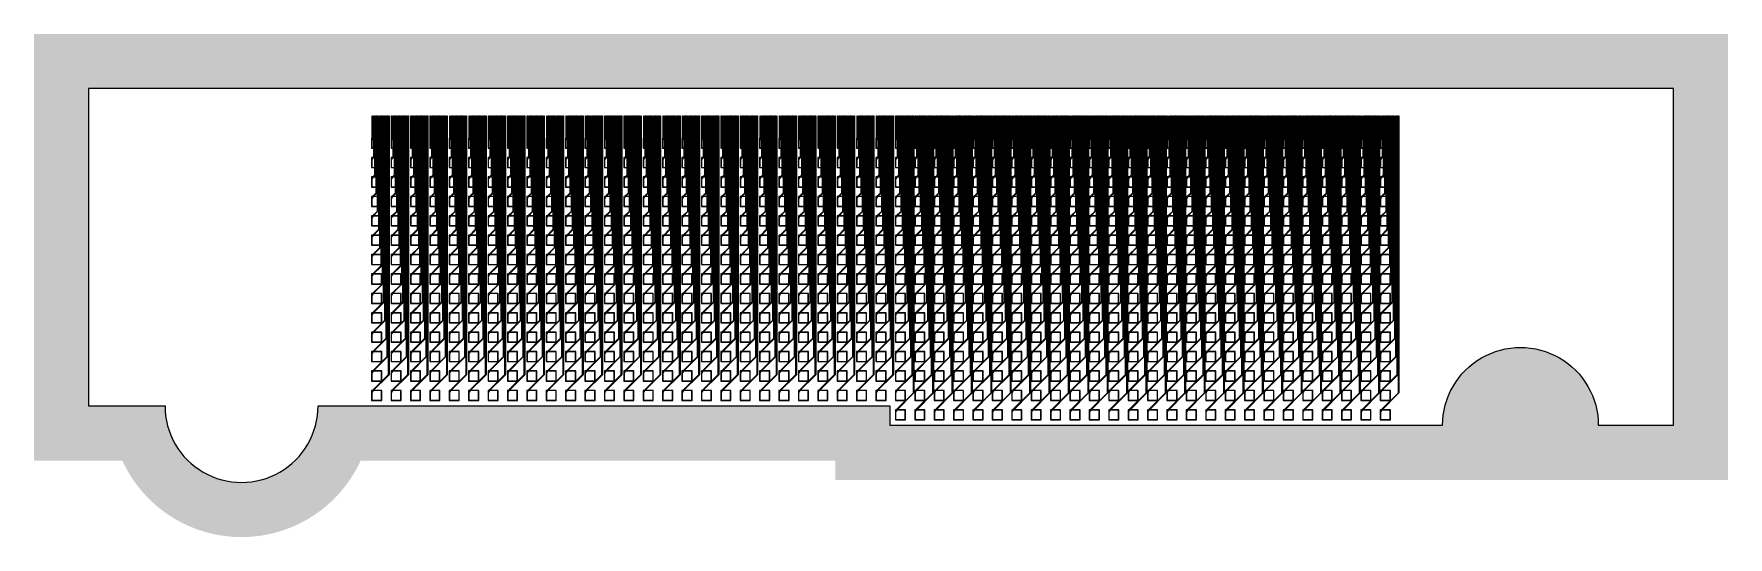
# Model space of a CAD drawing. Header units: metres. Extents: x -1236 to 4965, y 111 to 1952.
import ezdxf

# ---------------------------------------------------------------- set-up
doc = ezdxf.new("R2010")
doc.units = ezdxf.units.M
for name, color, linetype in [('Etching', 1, 'CONTINUOUS'), ('EtchingPad', 2, 'CONTINUOUS'), ('Metal1', 4, 'CONTINUOUS'), ('Metal2', 3, 'CONTINUOUS'), ('Polyimide', 7, 'CONTINUOUS'), ('Polyimide_Negative', 5, 'CONTINUOUS')]:
    doc.layers.add(name, color=color, linetype=linetype)

msp = doc.modelspace()

# ---------------------------------------------------------------- hatches: boundary and pattern name
at = {"layer": 'Polyimide_Negative'}
h = msp.add_hatch(color=5, dxfattribs=at)
h.paths.add_polyline_path([(-1236.2, 1952.5), (4965.2, 1952.5), (4965.2, 320), (1697, 320), (1697, 391), (-40.1, 391), (-45.7, 378.7), (-60.5, 350.9), (-77.1, 324.3), (-95.4, 298.7), (-115.3, 274.4), (-136.8, 251.5), (-159.7, 230), (-184, 210.1), (-209.5, 191.8), (-236.2, 175.2), (-263.9, 160.4), (-292.5, 147.4), (-321.9, 136.4), (-352, 127.3), (-382.6, 120.1), (-413.6, 115), (-444.8, 111.9), (-476.3, 110.9), (-507.7, 111.9), (-538.9, 115), (-569.9, 120.1), (-600.5, 127.3), (-630.6, 136.4), (-660, 147.4), (-688.6, 160.4), (-716.3, 175.2), (-743, 191.8), (-768.5, 210.1), (-792.8, 230), (-815.7, 251.5), (-837.2, 274.4), (-857.1, 298.7), (-875.4, 324.3), (-892, 350.9), (-906.8, 378.7), (-912.4, 391), (-1236.2, 391), (-1236.2, 1952.5)])
h.paths.add_polyline_path([(-756.2, 591), (-755.7, 572.7), (-753.9, 554.5), (-750.9, 536.4), (-746.7, 518.5), (-741.4, 501), (-734.9, 483.8), (-727.4, 467.2), (-718.7, 451), (-709.1, 435.4), (-698.4, 420.5), (-686.8, 406.4), (-674.2, 393), (-660.9, 380.5), (-646.7, 368.9), (-631.8, 358.2), (-616.3, 348.5), (-600.1, 339.9), (-583.4, 332.3), (-566.3, 325.9), (-548.7, 320.5), (-530.9, 316.4), (-512.8, 313.4), (-494.6, 311.6), (-476.3, 311), (-457.9, 311.6), (-439.7, 313.4), (-421.6, 316.4), (-403.8, 320.5), (-386.2, 325.9), (-369.1, 332.3), (-352.4, 339.9), (-336.3, 348.5), (-320.7, 358.2), (-305.8, 368.9), (-291.6, 380.5), (-278.3, 393), (-265.7, 406.4), (-254.1, 420.5), (-243.4, 435.4), (-233.8, 451), (-225.1, 467.2), (-217.6, 483.8), (-211.1, 501), (-205.8, 518.5), (-201.6, 536.4), (-198.6, 554.5), (-196.8, 572.7), (-196.2, 591), (1897, 591), (1897, 520), (3920.2, 520), (3920.9, 538.6), (3922.7, 557.2), (3925.7, 575.6), (3930, 593.8), (3935.4, 611.6), (3941.9, 629.1), (3949.6, 646.1), (3958.4, 662.5), (3968.3, 678.3), (3979.1, 693.5), (3991, 707.9), (4003.7, 721.5), (4017.3, 734.3), (4031.8, 746.1), (4046.9, 757), (4062.8, 766.8), (4079.2, 775.6), (4096.2, 783.3), (4113.6, 789.9), (4131.5, 795.3), (4149.6, 799.5), (4168.1, 802.6), (4186.6, 804.4), (4205.2, 805), (4223.9, 804.4), (4242.4, 802.6), (4260.9, 799.5), (4279, 795.3), (4296.9, 789.9), (4314.3, 783.3), (4331.3, 775.6), (4347.8, 766.8), (4363.6, 757), (4378.7, 746.1), (4393.2, 734.3), (4406.8, 721.5), (4419.5, 707.9), (4431.4, 693.5), (4442.2, 678.3), (4452.1, 662.5), (4460.9, 646.1), (4468.6, 629.1), (4475.1, 611.6), (4480.5, 593.8), (4484.8, 575.6), (4487.8, 557.2), (4489.6, 538.6), (4490.2, 520), (4765.2, 520), (4765.2, 1752.5), (-1036.2, 1752.5), (-1036.2, 591), (-756.2, 591)], flags=0)

# ---------------------------------------------------------------- linework, layer by layer
at = {"layer": 'Etching'}
for points in [[(5.2, 1568.2), (5.2, 1568.6), (5.2, 1568.9), (5.1, 1569.2), (4.9, 1569.5), (4.7, 1569.8), (4.5, 1570), (4.3, 1570.2), (4, 1570.4), (3.7, 1570.6), (3.4, 1570.7), (3.1, 1570.7), (2.7, 1570.8), (2.4, 1570.7), (2.1, 1570.7), (1.8, 1570.6), (1.5, 1570.4), (1.2, 1570.2), (1, 1570), (0.8, 1569.8), (0.6, 1569.5), (0.4, 1569.2), (0.3, 1568.9), (0.3, 1568.6), (0.2, 1568.2), (0.3, 1567.9), (0.3, 1567.6), (0.4, 1567.3), (0.6, 1567), (0.8, 1566.7), (1, 1566.5), (1.2, 1566.3), (1.5, 1566.1), (1.8, 1565.9), (2.1, 1565.8), (2.4, 1565.8), (2.7, 1565.8), (3.1, 1565.8), (3.4, 1565.8), (3.7, 1565.9), (4, 1566.1), (4.3, 1566.3), (4.5, 1566.5), (4.7, 1566.7), (4.9, 1567), (5.1, 1567.3), (5.2, 1567.6), (5.2, 1567.9), (5.2, 1568.2)], [(76.2, 1568.2), (76.2, 1568.6), (76.2, 1568.9), (76.1, 1569.2), (75.9, 1569.5), (75.7, 1569.8), (75.5, 1570), (75.3, 1570.2), (75, 1570.4), (74.7, 1570.6), (74.4, 1570.7), (74.1, 1570.7), (73.8, 1570.8), (73.4, 1570.7), (73.1, 1570.7), (72.8, 1570.6), (72.5, 1570.4), (72.2, 1570.2), (72, 1570), (71.8, 1569.8), (71.6, 1569.5), (71.4, 1569.2), (71.3, 1568.9), (71.3, 1568.6), (71.2, 1568.2), (71.3, 1567.9), (71.3, 1567.6), (71.4, 1567.3), (71.6, 1567), (71.8, 1566.7), (72, 1566.5), (72.2, 1566.3), (72.5, 1566.1), (72.8, 1565.9), (73.1, 1565.8), (73.4, 1565.8), (73.8, 1565.8), (74.1, 1565.8), (74.4, 1565.8), (74.7, 1565.9), (75, 1566.1), (75.3, 1566.3), (75.5, 1566.5), (75.7, 1566.7), (75.9, 1567), (76.1, 1567.3), (76.2, 1567.6), (76.2, 1567.9), (76.2, 1568.2)], [(147.2, 1568.2), (147.2, 1568.6), (147.2, 1568.9), (147.1, 1569.2), (146.9, 1569.5), (146.7, 1569.8), (146.5, 1570), (146.3, 1570.2), (146, 1570.4), (145.7, 1570.6), (145.4, 1570.7), (145.1, 1570.7), (144.8, 1570.8), (144.4, 1570.7), (144.1, 1570.7), (143.8, 1570.6), (143.5, 1570.4), (143.2, 1570.2), (143, 1570), (142.8, 1569.8), (142.6, 1569.5), (142.4, 1569.2), (142.3, 1568.9), (142.3, 1568.6), (142.2, 1568.2), (142.3, 1567.9), (142.3, 1567.6), (142.4, 1567.3), (142.6, 1567), (142.8, 1566.7), (143, 1566.5), (143.2, 1566.3), (143.5, 1566.1), (143.8, 1565.9), (144.1, 1565.8), (144.4, 1565.8), (144.8, 1565.8), (145.1, 1565.8), (145.4, 1565.8), (145.7, 1565.9), (146, 1566.1), (146.3, 1566.3), (146.5, 1566.5), (146.7, 1566.7), (146.9, 1567), (147.1, 1567.3), (147.2, 1567.6), (147.2, 1567.9), (147.2, 1568.2)], [(218.2, 1568.2), (218.2, 1568.6), (218.2, 1568.9), (218.1, 1569.2), (217.9, 1569.5), (217.7, 1569.8), (217.5, 1570), (217.3, 1570.2), (217, 1570.4), (216.7, 1570.6), (216.4, 1570.7), (216.1, 1570.7), (215.8, 1570.8), (215.4, 1570.7), (215.1, 1570.7), (214.8, 1570.6), (214.5, 1570.4), (214.2, 1570.2), (214, 1570), (213.8, 1569.8), (213.6, 1569.5), (213.4, 1569.2), (213.3, 1568.9), (213.3, 1568.6), (213.2, 1568.2), (213.3, 1567.9), (213.3, 1567.6), (213.4, 1567.3), (213.6, 1567), (213.8, 1566.7), (214, 1566.5), (214.2, 1566.3), (214.5, 1566.1), (214.8, 1565.9), (215.1, 1565.8), (215.4, 1565.8), (215.8, 1565.8), (216.1, 1565.8), (216.4, 1565.8), (216.7, 1565.9), (217, 1566.1), (217.3, 1566.3), (217.5, 1566.5), (217.7, 1566.7), (217.9, 1567), (218.1, 1567.3), (218.2, 1567.6), (218.2, 1567.9), (218.2, 1568.2)], [(289.2, 1568.2), (289.2, 1568.6), (289.2, 1568.9), (289.1, 1569.2), (288.9, 1569.5), (288.7, 1569.8), (288.5, 1570), (288.3, 1570.2), (288, 1570.4), (287.7, 1570.6), (287.4, 1570.7), (287.1, 1570.7), (286.8, 1570.8), (286.4, 1570.7), (286.1, 1570.7), (285.8, 1570.6), (285.5, 1570.4), (285.2, 1570.2), (285, 1570), (284.8, 1569.8), (284.6, 1569.5), (284.4, 1569.2), (284.3, 1568.9), (284.3, 1568.6), (284.2, 1568.2), (284.3, 1567.9), (284.3, 1567.6), (284.4, 1567.3), (284.6, 1567), (284.8, 1566.7), (285, 1566.5), (285.2, 1566.3), (285.5, 1566.1), (285.8, 1565.9), (286.1, 1565.8), (286.4, 1565.8), (286.8, 1565.8), (287.1, 1565.8), (287.4, 1565.8), (287.7, 1565.9), (288, 1566.1), (288.3, 1566.3), (288.5, 1566.5), (288.7, 1566.7), (288.9, 1567), (289.1, 1567.3), (289.2, 1567.6), (289.2, 1567.9), (289.2, 1568.2)], [(360.2, 1568.2), (360.2, 1568.6), (360.2, 1568.9), (360.1, 1569.2), (359.9, 1569.5), (359.7, 1569.8), (359.5, 1570), (359.3, 1570.2), (359, 1570.4), (358.7, 1570.6), (358.4, 1570.7), (358.1, 1570.7), (357.8, 1570.8), (357.4, 1570.7), (357.1, 1570.7), (356.8, 1570.6), (356.5, 1570.4), (356.2, 1570.2), (356, 1570), (355.8, 1569.8), (355.6, 1569.5), (355.4, 1569.2), (355.3, 1568.9), (355.3, 1568.6), (355.2, 1568.2), (355.3, 1567.9), (355.3, 1567.6), (355.4, 1567.3), (355.6, 1567), (355.8, 1566.7), (356, 1566.5), (356.2, 1566.3), (356.5, 1566.1), (356.8, 1565.9), (357.1, 1565.8), (357.4, 1565.8), (357.8, 1565.8), (358.1, 1565.8), (358.4, 1565.8), (358.7, 1565.9), (359, 1566.1), (359.3, 1566.3), (359.5, 1566.5), (359.7, 1566.7), (359.9, 1567), (360.1, 1567.3), (360.2, 1567.6), (360.2, 1567.9), (360.2, 1568.2)], [(431.2, 1568.2), (431.2, 1568.6), (431.2, 1568.9), (431.1, 1569.2), (430.9, 1569.5), (430.7, 1569.8), (430.5, 1570), (430.3, 1570.2), (430, 1570.4), (429.7, 1570.6), (429.4, 1570.7), (429.1, 1570.7), (428.8, 1570.8), (428.4, 1570.7), (428.1, 1570.7), (427.8, 1570.6), (427.5, 1570.4), (427.2, 1570.2), (427, 1570), (426.8, 1569.8), (426.6, 1569.5), (426.4, 1569.2), (426.3, 1568.9), (426.3, 1568.6), (426.2, 1568.2), (426.3, 1567.9), (426.3, 1567.6), (426.4, 1567.3), (426.6, 1567), (426.8, 1566.7), (427, 1566.5), (427.2, 1566.3), (427.5, 1566.1), (427.8, 1565.9), (428.1, 1565.8), (428.4, 1565.8), (428.8, 1565.8), (429.1, 1565.8), (429.4, 1565.8), (429.7, 1565.9), (430, 1566.1), (430.3, 1566.3), (430.5, 1566.5), (430.7, 1566.7), (430.9, 1567), (431.1, 1567.3), (431.2, 1567.6), (431.2, 1567.9), (431.2, 1568.2)], [(502.2, 1568.2), (502.2, 1568.6), (502.2, 1568.9), (502.1, 1569.2), (501.9, 1569.5), (501.7, 1569.8), (501.5, 1570), (501.3, 1570.2), (501, 1570.4), (500.7, 1570.6), (500.4, 1570.7), (500.1, 1570.7), (499.8, 1570.8), (499.4, 1570.7), (499.1, 1570.7), (498.8, 1570.6), (498.5, 1570.4), (498.2, 1570.2), (498, 1570), (497.8, 1569.8), (497.6, 1569.5), (497.4, 1569.2), (497.3, 1568.9), (497.3, 1568.6), (497.2, 1568.2), (497.3, 1567.9), (497.3, 1567.6), (497.4, 1567.3), (497.6, 1567), (497.8, 1566.7), (498, 1566.5), (498.2, 1566.3), (498.5, 1566.1), (498.8, 1565.9), (499.1, 1565.8), (499.4, 1565.8), (499.8, 1565.8), (500.1, 1565.8), (500.4, 1565.8), (500.7, 1565.9), (501, 1566.1), (501.3, 1566.3), (501.5, 1566.5), (501.7, 1566.7), (501.9, 1567), (502.1, 1567.3), (502.2, 1567.6), (502.2, 1567.9), (502.2, 1568.2)], [(573.2, 1568.2), (573.2, 1568.6), (573.2, 1568.9), (573.1, 1569.2), (572.9, 1569.5), (572.7, 1569.8), (572.5, 1570), (572.3, 1570.2), (572, 1570.4), (571.7, 1570.6), (571.4, 1570.7), (571.1, 1570.7), (570.8, 1570.8), (570.4, 1570.7), (570.1, 1570.7), (569.8, 1570.6), (569.5, 1570.4), (569.2, 1570.2), (569, 1570), (568.8, 1569.8), (568.6, 1569.5), (568.4, 1569.2), (568.3, 1568.9), (568.3, 1568.6), (568.2, 1568.2), (568.3, 1567.9), (568.3, 1567.6), (568.4, 1567.3), (568.6, 1567), (568.8, 1566.7), (569, 1566.5), (569.2, 1566.3), (569.5, 1566.1), (569.8, 1565.9), (570.1, 1565.8), (570.4, 1565.8), (570.8, 1565.8), (571.1, 1565.8), (571.4, 1565.8), (571.7, 1565.9), (572, 1566.1), (572.3, 1566.3), (572.5, 1566.5), (572.7, 1566.7), (572.9, 1567), (573.1, 1567.3), (573.2, 1567.6), (573.2, 1567.9), (573.2, 1568.2)], [(644.2, 1568.2), (644.2, 1568.6), (644.2, 1568.9), (644.1, 1569.2), (643.9, 1569.5), (643.7, 1569.8), (643.5, 1570), (643.3, 1570.2), (643, 1570.4), (642.7, 1570.6), (642.4, 1570.7), (642.1, 1570.7), (641.8, 1570.8), (641.4, 1570.7), (641.1, 1570.7), (640.8, 1570.6), (640.5, 1570.4), (640.2, 1570.2), (640, 1570), (639.8, 1569.8), (639.6, 1569.5), (639.4, 1569.2), (639.3, 1568.9), (639.3, 1568.6), (639.2, 1568.2), (639.3, 1567.9), (639.3, 1567.6), (639.4, 1567.3), (639.6, 1567), (639.8, 1566.7), (640, 1566.5), (640.2, 1566.3), (640.5, 1566.1), (640.8, 1565.9), (641.1, 1565.8), (641.4, 1565.8), (641.8, 1565.8), (642.1, 1565.8), (642.4, 1565.8), (642.7, 1565.9), (643, 1566.1), (643.3, 1566.3), (643.5, 1566.5), (643.7, 1566.7), (643.9, 1567), (644.1, 1567.3), (644.2, 1567.6), (644.2, 1567.9), (644.2, 1568.2)], [(715.2, 1568.2), (715.2, 1568.6), (715.2, 1568.9), (715.1, 1569.2), (714.9, 1569.5), (714.7, 1569.8), (714.5, 1570), (714.3, 1570.2), (714, 1570.4), (713.7, 1570.6), (713.4, 1570.7), (713.1, 1570.7), (712.8, 1570.8), (712.4, 1570.7), (712.1, 1570.7), (711.8, 1570.6), (711.5, 1570.4), (711.2, 1570.2), (711, 1570), (710.8, 1569.8), (710.6, 1569.5), (710.4, 1569.2), (710.3, 1568.9), (710.3, 1568.6), (710.2, 1568.2), (710.3, 1567.9), (710.3, 1567.6), (710.4, 1567.3), (710.6, 1567), (710.8, 1566.7), (711, 1566.5), (711.2, 1566.3), (711.5, 1566.1), (711.8, 1565.9), (712.1, 1565.8), (712.4, 1565.8), (712.8, 1565.8), (713.1, 1565.8), (713.4, 1565.8), (713.7, 1565.9), (714, 1566.1), (714.3, 1566.3), (714.5, 1566.5), (714.7, 1566.7), (714.9, 1567), (715.1, 1567.3), (715.2, 1567.6), (715.2, 1567.9), (715.2, 1568.2)], [(786.2, 1568.2), (786.2, 1568.6), (786.2, 1568.9), (786.1, 1569.2), (785.9, 1569.5), (785.7, 1569.8), (785.5, 1570), (785.3, 1570.2), (785, 1570.4), (784.7, 1570.6), (784.4, 1570.7), (784.1, 1570.7), (783.8, 1570.8), (783.4, 1570.7), (783.1, 1570.7), (782.8, 1570.6), (782.5, 1570.4), (782.2, 1570.2), (782, 1570), (781.8, 1569.8), (781.6, 1569.5), (781.4, 1569.2), (781.3, 1568.9), (781.3, 1568.6), (781.2, 1568.2), (781.3, 1567.9), (781.3, 1567.6), (781.4, 1567.3), (781.6, 1567), (781.8, 1566.7), (782, 1566.5), (782.2, 1566.3), (782.5, 1566.1), (782.8, 1565.9), (783.1, 1565.8), (783.4, 1565.8), (783.8, 1565.8), (784.1, 1565.8), (784.4, 1565.8), (784.7, 1565.9), (785, 1566.1), (785.3, 1566.3), (785.5, 1566.5), (785.7, 1566.7), (785.9, 1567), (786.1, 1567.3), (786.2, 1567.6), (786.2, 1567.9), (786.2, 1568.2)], [(857.2, 1568.2), (857.2, 1568.6), (857.2, 1568.9), (857.1, 1569.2), (856.9, 1569.5), (856.7, 1569.8), (856.5, 1570), (856.3, 1570.2), (856, 1570.4), (855.7, 1570.6), (855.4, 1570.7), (855.1, 1570.7), (854.8, 1570.8), (854.4, 1570.7), (854.1, 1570.7), (853.8, 1570.6), (853.5, 1570.4), (853.2, 1570.2), (853, 1570), (852.8, 1569.8), (852.6, 1569.5), (852.4, 1569.2), (852.3, 1568.9), (852.3, 1568.6), (852.2, 1568.2), (852.3, 1567.9), (852.3, 1567.6), (852.4, 1567.3), (852.6, 1567), (852.8, 1566.7), (853, 1566.5), (853.2, 1566.3), (853.5, 1566.1), (853.8, 1565.9), (854.1, 1565.8), (854.4, 1565.8), (854.8, 1565.8), (855.1, 1565.8), (855.4, 1565.8), (855.7, 1565.9), (856, 1566.1), (856.3, 1566.3), (856.5, 1566.5), (856.7, 1566.7), (856.9, 1567), (857.1, 1567.3), (857.2, 1567.6), (857.2, 1567.9), (857.2, 1568.2)], [(928.2, 1568.2), (928.2, 1568.6), (928.2, 1568.9), (928.1, 1569.2), (927.9, 1569.5), (927.7, 1569.8), (927.5, 1570), (927.3, 1570.2), (927, 1570.4), (926.7, 1570.6), (926.4, 1570.7), (926.1, 1570.7), (925.8, 1570.8), (925.4, 1570.7), (925.1, 1570.7), (924.8, 1570.6), (924.5, 1570.4), (924.2, 1570.2), (924, 1570), (923.8, 1569.8), (923.6, 1569.5), (923.4, 1569.2), (923.3, 1568.9), (923.3, 1568.6), (923.2, 1568.2), (923.3, 1567.9), (923.3, 1567.6), (923.4, 1567.3), (923.6, 1567), (923.8, 1566.7), (924, 1566.5), (924.2, 1566.3), (924.5, 1566.1), (924.8, 1565.9), (925.1, 1565.8), (925.4, 1565.8), (925.8, 1565.8), (926.1, 1565.8), (926.4, 1565.8), (926.7, 1565.9), (927, 1566.1), (927.3, 1566.3), (927.5, 1566.5), (927.7, 1566.7), (927.9, 1567), (928.1, 1567.3), (928.2, 1567.6), (928.2, 1567.9), (928.2, 1568.2)], [(999.2, 1568.2), (999.2, 1568.6), (999.2, 1568.9), (999.1, 1569.2), (998.9, 1569.5), (998.7, 1569.8), (998.5, 1570), (998.3, 1570.2), (998, 1570.4), (997.7, 1570.6), (997.4, 1570.7), (997.1, 1570.7), (996.8, 1570.8), (996.4, 1570.7), (996.1, 1570.7), (995.8, 1570.6), (995.5, 1570.4), (995.2, 1570.2), (995, 1570), (994.8, 1569.8), (994.6, 1569.5), (994.4, 1569.2), (994.3, 1568.9), (994.3, 1568.6), (994.2, 1568.2), (994.3, 1567.9), (994.3, 1567.6), (994.4, 1567.3), (994.6, 1567), (994.8, 1566.7), (995, 1566.5), (995.2, 1566.3), (995.5, 1566.1), (995.8, 1565.9), (996.1, 1565.8), (996.4, 1565.8), (996.8, 1565.8), (997.1, 1565.8), (997.4, 1565.8), (997.7, 1565.9), (998, 1566.1), (998.3, 1566.3), (998.5, 1566.5), (998.7, 1566.7), (998.9, 1567), (999.1, 1567.3), (999.2, 1567.6), (999.2, 1567.9), (999.2, 1568.2)], [(1070.2, 1568.2), (1070.2, 1568.6), (1070.2, 1568.9), (1070.1, 1569.2), (1069.9, 1569.5), (1069.7, 1569.8), (1069.5, 1570), (1069.3, 1570.2), (1069, 1570.4), (1068.7, 1570.6), (1068.4, 1570.7), (1068.1, 1570.7), (1067.8, 1570.8), (1067.4, 1570.7), (1067.1, 1570.7), (1066.8, 1570.6), (1066.5, 1570.4), (1066.2, 1570.2), (1066, 1570), (1065.8, 1569.8), (1065.6, 1569.5), (1065.4, 1569.2), (1065.3, 1568.9), (1065.3, 1568.6), (1065.2, 1568.2), (1065.3, 1567.9), (1065.3, 1567.6), (1065.4, 1567.3), (1065.6, 1567), (1065.8, 1566.7), (1066, 1566.5), (1066.2, 1566.3), (1066.5, 1566.1), (1066.8, 1565.9), (1067.1, 1565.8), (1067.4, 1565.8), (1067.8, 1565.8), (1068.1, 1565.8), (1068.4, 1565.8), (1068.7, 1565.9), (1069, 1566.1), (1069.3, 1566.3), (1069.5, 1566.5), (1069.7, 1566.7), (1069.9, 1567), (1070.1, 1567.3), (1070.2, 1567.6), (1070.2, 1567.9), (1070.2, 1568.2)], [(1141.2, 1568.2), (1141.2, 1568.6), (1141.2, 1568.9), (1141.1, 1569.2), (1140.9, 1569.5), (1140.7, 1569.8), (1140.5, 1570), (1140.3, 1570.2), (1140, 1570.4), (1139.7, 1570.6), (1139.4, 1570.7), (1139.1, 1570.7), (1138.8, 1570.8), (1138.4, 1570.7), (1138.1, 1570.7), (1137.8, 1570.6), (1137.5, 1570.4), (1137.2, 1570.2), (1137, 1570), (1136.8, 1569.8), (1136.6, 1569.5), (1136.4, 1569.2), (1136.3, 1568.9), (1136.3, 1568.6), (1136.2, 1568.2), (1136.3, 1567.9), (1136.3, 1567.6), (1136.4, 1567.3), (1136.6, 1567), (1136.8, 1566.7), (1137, 1566.5), (1137.2, 1566.3), (1137.5, 1566.1), (1137.8, 1565.9), (1138.1, 1565.8), (1138.4, 1565.8), (1138.8, 1565.8), (1139.1, 1565.8), (1139.4, 1565.8), (1139.7, 1565.9), (1140, 1566.1), (1140.3, 1566.3), (1140.5, 1566.5), (1140.7, 1566.7), (1140.9, 1567), (1141.1, 1567.3), (1141.2, 1567.6), (1141.2, 1567.9), (1141.2, 1568.2)], [(1212.2, 1568.2), (1212.2, 1568.6), (1212.2, 1568.9), (1212.1, 1569.2), (1211.9, 1569.5), (1211.7, 1569.8), (1211.5, 1570), (1211.3, 1570.2), (1211, 1570.4), (1210.7, 1570.6), (1210.4, 1570.7), (1210.1, 1570.7), (1209.8, 1570.8), (1209.4, 1570.7), (1209.1, 1570.7), (1208.8, 1570.6), (1208.5, 1570.4), (1208.2, 1570.2), (1208, 1570), (1207.8, 1569.8), (1207.6, 1569.5), (1207.4, 1569.2), (1207.3, 1568.9), (1207.3, 1568.6), (1207.2, 1568.2), (1207.3, 1567.9), (1207.3, 1567.6), (1207.4, 1567.3), (1207.6, 1567), (1207.8, 1566.7), (1208, 1566.5), (1208.2, 1566.3), (1208.5, 1566.1), (1208.8, 1565.9), (1209.1, 1565.8), (1209.4, 1565.8), (1209.8, 1565.8), (1210.1, 1565.8), (1210.4, 1565.8), (1210.7, 1565.9), (1211, 1566.1), (1211.3, 1566.3), (1211.5, 1566.5), (1211.7, 1566.7), (1211.9, 1567), (1212.1, 1567.3), (1212.2, 1567.6), (1212.2, 1567.9), (1212.2, 1568.2)], [(1283.2, 1568.2), (1283.2, 1568.6), (1283.2, 1568.9), (1283.1, 1569.2), (1282.9, 1569.5), (1282.7, 1569.8), (1282.5, 1570), (1282.3, 1570.2), (1282, 1570.4), (1281.7, 1570.6), (1281.4, 1570.7), (1281.1, 1570.7), (1280.8, 1570.8), (1280.4, 1570.7), (1280.1, 1570.7), (1279.8, 1570.6), (1279.5, 1570.4), (1279.2, 1570.2), (1279, 1570), (1278.8, 1569.8), (1278.6, 1569.5), (1278.4, 1569.2), (1278.3, 1568.9), (1278.3, 1568.6), (1278.2, 1568.2), (1278.3, 1567.9), (1278.3, 1567.6), (1278.4, 1567.3), (1278.6, 1567), (1278.8, 1566.7), (1279, 1566.5), (1279.2, 1566.3), (1279.5, 1566.1), (1279.8, 1565.9), (1280.1, 1565.8), (1280.4, 1565.8), (1280.8, 1565.8), (1281.1, 1565.8), (1281.4, 1565.8), (1281.7, 1565.9), (1282, 1566.1), (1282.3, 1566.3), (1282.5, 1566.5), (1282.7, 1566.7), (1282.9, 1567), (1283.1, 1567.3), (1283.2, 1567.6), (1283.2, 1567.9), (1283.2, 1568.2)], [(1354.2, 1568.2), (1354.2, 1568.6), (1354.2, 1568.9), (1354.1, 1569.2), (1353.9, 1569.5), (1353.7, 1569.8), (1353.5, 1570), (1353.3, 1570.2), (1353, 1570.4), (1352.7, 1570.6), (1352.4, 1570.7), (1352.1, 1570.7), (1351.8, 1570.8), (1351.4, 1570.7), (1351.1, 1570.7), (1350.8, 1570.6), (1350.5, 1570.4), (1350.2, 1570.2), (1350, 1570), (1349.8, 1569.8), (1349.6, 1569.5), (1349.4, 1569.2), (1349.3, 1568.9), (1349.3, 1568.6), (1349.2, 1568.2), (1349.3, 1567.9), (1349.3, 1567.6), (1349.4, 1567.3), (1349.6, 1567), (1349.8, 1566.7), (1350, 1566.5), (1350.2, 1566.3), (1350.5, 1566.1), (1350.8, 1565.9), (1351.1, 1565.8), (1351.4, 1565.8), (1351.8, 1565.8), (1352.1, 1565.8), (1352.4, 1565.8), (1352.7, 1565.9), (1353, 1566.1), (1353.3, 1566.3), (1353.5, 1566.5), (1353.7, 1566.7), (1353.9, 1567), (1354.1, 1567.3), (1354.2, 1567.6), (1354.2, 1567.9), (1354.2, 1568.2)], [(1425.2, 1568.2), (1425.2, 1568.6), (1425.2, 1568.9), (1425.1, 1569.2), (1424.9, 1569.5), (1424.7, 1569.8), (1424.5, 1570), (1424.3, 1570.2), (1424, 1570.4), (1423.7, 1570.6), (1423.4, 1570.7), (1423.1, 1570.7), (1422.8, 1570.8), (1422.4, 1570.7), (1422.1, 1570.7), (1421.8, 1570.6), (1421.5, 1570.4), (1421.2, 1570.2), (1421, 1570), (1420.8, 1569.8), (1420.6, 1569.5), (1420.4, 1569.2), (1420.3, 1568.9), (1420.3, 1568.6), (1420.2, 1568.2), (1420.3, 1567.9), (1420.3, 1567.6), (1420.4, 1567.3), (1420.6, 1567), (1420.8, 1566.7), (1421, 1566.5), (1421.2, 1566.3), (1421.5, 1566.1), (1421.8, 1565.9), (1422.1, 1565.8), (1422.4, 1565.8), (1422.8, 1565.8), (1423.1, 1565.8), (1423.4, 1565.8), (1423.7, 1565.9), (1424, 1566.1), (1424.3, 1566.3), (1424.5, 1566.5), (1424.7, 1566.7), (1424.9, 1567), (1425.1, 1567.3), (1425.2, 1567.6), (1425.2, 1567.9), (1425.2, 1568.2)], [(1496.2, 1568.2), (1496.2, 1568.6), (1496.2, 1568.9), (1496.1, 1569.2), (1495.9, 1569.5), (1495.7, 1569.8), (1495.5, 1570), (1495.3, 1570.2), (1495, 1570.4), (1494.7, 1570.6), (1494.4, 1570.7), (1494.1, 1570.7), (1493.8, 1570.8), (1493.4, 1570.7), (1493.1, 1570.7), (1492.8, 1570.6), (1492.5, 1570.4), (1492.2, 1570.2), (1492, 1570), (1491.8, 1569.8), (1491.6, 1569.5), (1491.4, 1569.2), (1491.3, 1568.9), (1491.3, 1568.6), (1491.2, 1568.2), (1491.3, 1567.9), (1491.3, 1567.6), (1491.4, 1567.3), (1491.6, 1567), (1491.8, 1566.7), (1492, 1566.5), (1492.2, 1566.3), (1492.5, 1566.1), (1492.8, 1565.9), (1493.1, 1565.8), (1493.4, 1565.8), (1493.8, 1565.8), (1494.1, 1565.8), (1494.4, 1565.8), (1494.7, 1565.9), (1495, 1566.1), (1495.3, 1566.3), (1495.5, 1566.5), (1495.7, 1566.7), (1495.9, 1567), (1496.1, 1567.3), (1496.2, 1567.6), (1496.2, 1567.9), (1496.2, 1568.2)], [(1567.2, 1568.2), (1567.2, 1568.6), (1567.2, 1568.9), (1567.1, 1569.2), (1566.9, 1569.5), (1566.7, 1569.8), (1566.5, 1570), (1566.3, 1570.2), (1566, 1570.4), (1565.7, 1570.6), (1565.4, 1570.7), (1565.1, 1570.7), (1564.8, 1570.8), (1564.4, 1570.7), (1564.1, 1570.7), (1563.8, 1570.6), (1563.5, 1570.4), (1563.2, 1570.2), (1563, 1570), (1562.8, 1569.8), (1562.6, 1569.5), (1562.4, 1569.2), (1562.3, 1568.9), (1562.3, 1568.6), (1562.2, 1568.2), (1562.3, 1567.9), (1562.3, 1567.6), (1562.4, 1567.3), (1562.6, 1567), (1562.8, 1566.7), (1563, 1566.5), (1563.2, 1566.3), (1563.5, 1566.1), (1563.8, 1565.9), (1564.1, 1565.8), (1564.4, 1565.8), (1564.8, 1565.8), (1565.1, 1565.8), (1565.4, 1565.8), (1565.7, 1565.9), (1566, 1566.1), (1566.3, 1566.3), (1566.5, 1566.5), (1566.7, 1566.7), (1566.9, 1567), (1567.1, 1567.3), (1567.2, 1567.6), (1567.2, 1567.9), (1567.2, 1568.2)], [(1638.2, 1568.2), (1638.2, 1568.6), (1638.2, 1568.9), (1638.1, 1569.2), (1637.9, 1569.5), (1637.7, 1569.8), (1637.5, 1570), (1637.3, 1570.2), (1637, 1570.4), (1636.7, 1570.6), (1636.4, 1570.7), (1636.1, 1570.7), (1635.8, 1570.8), (1635.4, 1570.7), (1635.1, 1570.7), (1634.8, 1570.6), (1634.5, 1570.4), (1634.2, 1570.2), (1634, 1570), (1633.8, 1569.8), (1633.6, 1569.5), (1633.4, 1569.2), (1633.3, 1568.9), (1633.3, 1568.6), (1633.2, 1568.2), (1633.3, 1567.9), (1633.3, 1567.6), (1633.4, 1567.3), (1633.6, 1567), (1633.8, 1566.7), (1634, 1566.5), (1634.2, 1566.3), (1634.5, 1566.1), (1634.8, 1565.9), (1635.1, 1565.8), (1635.4, 1565.8), (1635.8, 1565.8), (1636.1, 1565.8), (1636.4, 1565.8), (1636.7, 1565.9), (1637, 1566.1), (1637.3, 1566.3), (1637.5, 1566.5), (1637.7, 1566.7), (1637.9, 1567), (1638.1, 1567.3), (1638.2, 1567.6), (1638.2, 1567.9), (1638.2, 1568.2)], [(1709.2, 1568.2), (1709.2, 1568.6), (1709.2, 1568.9), (1709.1, 1569.2), (1708.9, 1569.5), (1708.7, 1569.8), (1708.5, 1570), (1708.3, 1570.2), (1708, 1570.4), (1707.7, 1570.6), (1707.4, 1570.7), (1707.1, 1570.7), (1706.8, 1570.8), (1706.4, 1570.7), (1706.1, 1570.7), (1705.8, 1570.6), (1705.5, 1570.4), (1705.2, 1570.2), (1705, 1570), (1704.8, 1569.8), (1704.6, 1569.5), (1704.4, 1569.2), (1704.3, 1568.9), (1704.3, 1568.6), (1704.2, 1568.2), (1704.3, 1567.9), (1704.3, 1567.6), (1704.4, 1567.3), (1704.6, 1567), (1704.8, 1566.7), (1705, 1566.5), (1705.2, 1566.3), (1705.5, 1566.1), (1705.8, 1565.9), (1706.1, 1565.8), (1706.4, 1565.8), (1706.8, 1565.8), (1707.1, 1565.8), (1707.4, 1565.8), (1707.7, 1565.9), (1708, 1566.1), (1708.3, 1566.3), (1708.5, 1566.5), (1708.7, 1566.7), (1708.9, 1567), (1709.1, 1567.3), (1709.2, 1567.6), (1709.2, 1567.9), (1709.2, 1568.2)], [(1780.2, 1568.2), (1780.2, 1568.6), (1780.2, 1568.9), (1780.1, 1569.2), (1779.9, 1569.5), (1779.7, 1569.8), (1779.5, 1570), (1779.3, 1570.2), (1779, 1570.4), (1778.7, 1570.6), (1778.4, 1570.7), (1778.1, 1570.7), (1777.8, 1570.8), (1777.4, 1570.7), (1777.1, 1570.7), (1776.8, 1570.6), (1776.5, 1570.4), (1776.2, 1570.2), (1776, 1570), (1775.8, 1569.8), (1775.6, 1569.5), (1775.4, 1569.2), (1775.3, 1568.9), (1775.3, 1568.6), (1775.2, 1568.2), (1775.3, 1567.9), (1775.3, 1567.6), (1775.4, 1567.3), (1775.6, 1567), (1775.8, 1566.7), (1776, 1566.5), (1776.2, 1566.3), (1776.5, 1566.1), (1776.8, 1565.9), (1777.1, 1565.8), (1777.4, 1565.8), (1777.8, 1565.8), (1778.1, 1565.8), (1778.4, 1565.8), (1778.7, 1565.9), (1779, 1566.1), (1779.3, 1566.3), (1779.5, 1566.5), (1779.7, 1566.7), (1779.9, 1567), (1780.1, 1567.3), (1780.2, 1567.6), (1780.2, 1567.9), (1780.2, 1568.2)], [(1851.2, 1568.2), (1851.2, 1568.6), (1851.2, 1568.9), (1851.1, 1569.2), (1850.9, 1569.5), (1850.7, 1569.8), (1850.5, 1570), (1850.3, 1570.2), (1850, 1570.4), (1849.7, 1570.6), (1849.4, 1570.7), (1849.1, 1570.7), (1848.8, 1570.8), (1848.4, 1570.7), (1848.1, 1570.7), (1847.8, 1570.6), (1847.5, 1570.4), (1847.2, 1570.2), (1847, 1570), (1846.8, 1569.8), (1846.6, 1569.5), (1846.4, 1569.2), (1846.3, 1568.9), (1846.3, 1568.6), (1846.2, 1568.2), (1846.3, 1567.9), (1846.3, 1567.6), (1846.4, 1567.3), (1846.6, 1567), (1846.8, 1566.7), (1847, 1566.5), (1847.2, 1566.3), (1847.5, 1566.1), (1847.8, 1565.9), (1848.1, 1565.8), (1848.4, 1565.8), (1848.8, 1565.8), (1849.1, 1565.8), (1849.4, 1565.8), (1849.7, 1565.9), (1850, 1566.1), (1850.3, 1566.3), (1850.5, 1566.5), (1850.7, 1566.7), (1850.9, 1567), (1851.1, 1567.3), (1851.2, 1567.6), (1851.2, 1567.9), (1851.2, 1568.2)], [(1922.2, 1568.2), (1922.2, 1568.6), (1922.2, 1568.9), (1922.1, 1569.2), (1921.9, 1569.5), (1921.7, 1569.8), (1921.5, 1570), (1921.3, 1570.2), (1921, 1570.4), (1920.7, 1570.6), (1920.4, 1570.7), (1920.1, 1570.7), (1919.8, 1570.8), (1919.4, 1570.7), (1919.1, 1570.7), (1918.8, 1570.6), (1918.5, 1570.4), (1918.2, 1570.2), (1918, 1570), (1917.8, 1569.8), (1917.6, 1569.5), (1917.4, 1569.2), (1917.3, 1568.9), (1917.3, 1568.6), (1917.2, 1568.2), (1917.3, 1567.9), (1917.3, 1567.6), (1917.4, 1567.3), (1917.6, 1567), (1917.8, 1566.7), (1918, 1566.5), (1918.2, 1566.3), (1918.5, 1566.1), (1918.8, 1565.9), (1919.1, 1565.8), (1919.4, 1565.8), (1919.8, 1565.8), (1920.1, 1565.8), (1920.4, 1565.8), (1920.7, 1565.9), (1921, 1566.1), (1921.3, 1566.3), (1921.5, 1566.5), (1921.7, 1566.7), (1921.9, 1567), (1922.1, 1567.3), (1922.2, 1567.6), (1922.2, 1567.9), (1922.2, 1568.2)], [(1993.2, 1568.2), (1993.2, 1568.6), (1993.2, 1568.9), (1993.1, 1569.2), (1992.9, 1569.5), (1992.7, 1569.8), (1992.5, 1570), (1992.3, 1570.2), (1992, 1570.4), (1991.7, 1570.6), (1991.4, 1570.7), (1991.1, 1570.7), (1990.8, 1570.8), (1990.4, 1570.7), (1990.1, 1570.7), (1989.8, 1570.6), (1989.5, 1570.4), (1989.2, 1570.2), (1989, 1570), (1988.8, 1569.8), (1988.6, 1569.5), (1988.4, 1569.2), (1988.3, 1568.9), (1988.3, 1568.6), (1988.2, 1568.2), (1988.3, 1567.9), (1988.3, 1567.6), (1988.4, 1567.3), (1988.6, 1567), (1988.8, 1566.7), (1989, 1566.5), (1989.2, 1566.3), (1989.5, 1566.1), (1989.8, 1565.9), (1990.1, 1565.8), (1990.4, 1565.8), (1990.8, 1565.8), (1991.1, 1565.8), (1991.4, 1565.8), (1991.7, 1565.9), (1992, 1566.1), (1992.3, 1566.3), (1992.5, 1566.5), (1992.7, 1566.7), (1992.9, 1567), (1993.1, 1567.3), (1993.2, 1567.6), (1993.2, 1567.9), (1993.2, 1568.2)], [(2064.2, 1568.2), (2064.2, 1568.6), (2064.2, 1568.9), (2064.1, 1569.2), (2063.9, 1569.5), (2063.7, 1569.8), (2063.5, 1570), (2063.3, 1570.2), (2063, 1570.4), (2062.7, 1570.6), (2062.4, 1570.7), (2062.1, 1570.7), (2061.8, 1570.8), (2061.4, 1570.7), (2061.1, 1570.7), (2060.8, 1570.6), (2060.5, 1570.4), (2060.2, 1570.2), (2060, 1570), (2059.8, 1569.8), (2059.6, 1569.5), (2059.4, 1569.2), (2059.3, 1568.9), (2059.3, 1568.6), (2059.2, 1568.2), (2059.3, 1567.9), (2059.3, 1567.6), (2059.4, 1567.3), (2059.6, 1567), (2059.8, 1566.7), (2060, 1566.5), (2060.2, 1566.3), (2060.5, 1566.1), (2060.8, 1565.9), (2061.1, 1565.8), (2061.4, 1565.8), (2061.8, 1565.8), (2062.1, 1565.8), (2062.4, 1565.8), (2062.7, 1565.9), (2063, 1566.1), (2063.3, 1566.3), (2063.5, 1566.5), (2063.7, 1566.7), (2063.9, 1567), (2064.1, 1567.3), (2064.2, 1567.6), (2064.2, 1567.9), (2064.2, 1568.2)], [(2135.2, 1568.2), (2135.2, 1568.6), (2135.2, 1568.9), (2135.1, 1569.2), (2134.9, 1569.5), (2134.7, 1569.8), (2134.5, 1570), (2134.3, 1570.2), (2134, 1570.4), (2133.7, 1570.6), (2133.4, 1570.7), (2133.1, 1570.7), (2132.8, 1570.8), (2132.4, 1570.7), (2132.1, 1570.7), (2131.8, 1570.6), (2131.5, 1570.4), (2131.2, 1570.2), (2131, 1570), (2130.8, 1569.8), (2130.6, 1569.5), (2130.4, 1569.2), (2130.3, 1568.9), (2130.3, 1568.6), (2130.2, 1568.2), (2130.3, 1567.9), (2130.3, 1567.6), (2130.4, 1567.3), (2130.6, 1567), (2130.8, 1566.7), (2131, 1566.5), (2131.2, 1566.3), (2131.5, 1566.1), (2131.8, 1565.9), (2132.1, 1565.8), (2132.4, 1565.8), (2132.8, 1565.8), (2133.1, 1565.8), (2133.4, 1565.8), (2133.7, 1565.9), (2134, 1566.1), (2134.3, 1566.3), (2134.5, 1566.5), (2134.7, 1566.7), (2134.9, 1567), (2135.1, 1567.3), (2135.2, 1567.6), (2135.2, 1567.9), (2135.2, 1568.2)], [(2206.2, 1568.2), (2206.2, 1568.6), (2206.2, 1568.9), (2206.1, 1569.2), (2205.9, 1569.5), (2205.7, 1569.8), (2205.5, 1570), (2205.3, 1570.2), (2205, 1570.4), (2204.7, 1570.6), (2204.4, 1570.7), (2204.1, 1570.7), (2203.8, 1570.8), (2203.4, 1570.7), (2203.1, 1570.7), (2202.8, 1570.6), (2202.5, 1570.4), (2202.2, 1570.2), (2202, 1570), (2201.8, 1569.8), (2201.6, 1569.5), (2201.4, 1569.2), (2201.3, 1568.9), (2201.3, 1568.6), (2201.2, 1568.2), (2201.3, 1567.9), (2201.3, 1567.6), (2201.4, 1567.3), (2201.6, 1567), (2201.8, 1566.7), (2202, 1566.5), (2202.2, 1566.3), (2202.5, 1566.1), (2202.8, 1565.9), (2203.1, 1565.8), (2203.4, 1565.8), (2203.8, 1565.8), (2204.1, 1565.8), (2204.4, 1565.8), (2204.7, 1565.9), (2205, 1566.1), (2205.3, 1566.3), (2205.5, 1566.5), (2205.7, 1566.7), (2205.9, 1567), (2206.1, 1567.3), (2206.2, 1567.6), (2206.2, 1567.9), (2206.2, 1568.2)], [(2277.2, 1568.2), (2277.2, 1568.6), (2277.2, 1568.9), (2277.1, 1569.2), (2276.9, 1569.5), (2276.7, 1569.8), (2276.5, 1570), (2276.3, 1570.2), (2276, 1570.4), (2275.7, 1570.6), (2275.4, 1570.7), (2275.1, 1570.7), (2274.8, 1570.8), (2274.4, 1570.7), (2274.1, 1570.7), (2273.8, 1570.6), (2273.5, 1570.4), (2273.2, 1570.2), (2273, 1570), (2272.8, 1569.8), (2272.6, 1569.5), (2272.4, 1569.2), (2272.3, 1568.9), (2272.3, 1568.6), (2272.2, 1568.2), (2272.3, 1567.9), (2272.3, 1567.6), (2272.4, 1567.3), (2272.6, 1567), (2272.8, 1566.7), (2273, 1566.5), (2273.2, 1566.3), (2273.5, 1566.1), (2273.8, 1565.9), (2274.1, 1565.8), (2274.4, 1565.8), (2274.8, 1565.8), (2275.1, 1565.8), (2275.4, 1565.8), (2275.7, 1565.9), (2276, 1566.1), (2276.3, 1566.3), (2276.5, 1566.5), (2276.7, 1566.7), (2276.9, 1567), (2277.1, 1567.3), (2277.2, 1567.6), (2277.2, 1567.9), (2277.2, 1568.2)], [(2348.2, 1568.2), (2348.2, 1568.6), (2348.2, 1568.9), (2348.1, 1569.2), (2347.9, 1569.5), (2347.7, 1569.8), (2347.5, 1570), (2347.3, 1570.2), (2347, 1570.4), (2346.7, 1570.6), (2346.4, 1570.7), (2346.1, 1570.7), (2345.8, 1570.8), (2345.4, 1570.7), (2345.1, 1570.7), (2344.8, 1570.6), (2344.5, 1570.4), (2344.2, 1570.2), (2344, 1570), (2343.8, 1569.8), (2343.6, 1569.5), (2343.4, 1569.2), (2343.3, 1568.9), (2343.3, 1568.6), (2343.2, 1568.2), (2343.3, 1567.9), (2343.3, 1567.6), (2343.4, 1567.3), (2343.6, 1567), (2343.8, 1566.7), (2344, 1566.5), (2344.2, 1566.3), (2344.5, 1566.1), (2344.8, 1565.9), (2345.1, 1565.8), (2345.4, 1565.8), (2345.8, 1565.8), (2346.1, 1565.8), (2346.4, 1565.8), (2346.7, 1565.9), (2347, 1566.1), (2347.3, 1566.3), (2347.5, 1566.5), (2347.7, 1566.7), (2347.9, 1567), (2348.1, 1567.3), (2348.2, 1567.6), (2348.2, 1567.9), (2348.2, 1568.2)], [(2419.2, 1568.2), (2419.2, 1568.6), (2419.2, 1568.9), (2419.1, 1569.2), (2418.9, 1569.5), (2418.7, 1569.8), (2418.5, 1570), (2418.3, 1570.2), (2418, 1570.4), (2417.7, 1570.6), (2417.4, 1570.7), (2417.1, 1570.7), (2416.8, 1570.8), (2416.4, 1570.7), (2416.1, 1570.7), (2415.8, 1570.6), (2415.5, 1570.4), (2415.2, 1570.2), (2415, 1570), (2414.8, 1569.8), (2414.6, 1569.5), (2414.4, 1569.2), (2414.3, 1568.9), (2414.3, 1568.6), (2414.2, 1568.2), (2414.3, 1567.9), (2414.3, 1567.6), (2414.4, 1567.3), (2414.6, 1567), (2414.8, 1566.7), (2415, 1566.5), (2415.2, 1566.3), (2415.5, 1566.1), (2415.8, 1565.9), (2416.1, 1565.8), (2416.4, 1565.8), (2416.8, 1565.8), (2417.1, 1565.8), (2417.4, 1565.8), (2417.7, 1565.9), (2418, 1566.1), (2418.3, 1566.3), (2418.5, 1566.5), (2418.7, 1566.7), (2418.9, 1567), (2419.1, 1567.3), (2419.2, 1567.6), (2419.2, 1567.9), (2419.2, 1568.2)], [(2490.2, 1568.2), (2490.2, 1568.6), (2490.2, 1568.9), (2490.1, 1569.2), (2489.9, 1569.5), (2489.7, 1569.8), (2489.5, 1570), (2489.3, 1570.2), (2489, 1570.4), (2488.7, 1570.6), (2488.4, 1570.7), (2488.1, 1570.7), (2487.8, 1570.8), (2487.4, 1570.7), (2487.1, 1570.7), (2486.8, 1570.6), (2486.5, 1570.4), (2486.2, 1570.2), (2486, 1570), (2485.8, 1569.8), (2485.6, 1569.5), (2485.4, 1569.2), (2485.3, 1568.9), (2485.3, 1568.6), (2485.2, 1568.2), (2485.3, 1567.9), (2485.3, 1567.6), (2485.4, 1567.3), (2485.6, 1567), (2485.8, 1566.7), (2486, 1566.5), (2486.2, 1566.3), (2486.5, 1566.1), (2486.8, 1565.9), (2487.1, 1565.8), (2487.4, 1565.8), (2487.8, 1565.8), (2488.1, 1565.8), (2488.4, 1565.8), (2488.7, 1565.9), (2489, 1566.1), (2489.3, 1566.3), (2489.5, 1566.5), (2489.7, 1566.7), (2489.9, 1567), (2490.1, 1567.3), (2490.2, 1567.6), (2490.2, 1567.9), (2490.2, 1568.2)], [(2561.2, 1568.2), (2561.2, 1568.6), (2561.2, 1568.9), (2561.1, 1569.2), (2560.9, 1569.5), (2560.7, 1569.8), (2560.5, 1570), (2560.3, 1570.2), (2560, 1570.4), (2559.7, 1570.6), (2559.4, 1570.7), (2559.1, 1570.7), (2558.8, 1570.8), (2558.4, 1570.7), (2558.1, 1570.7), (2557.8, 1570.6), (2557.5, 1570.4), (2557.2, 1570.2), (2557, 1570), (2556.8, 1569.8), (2556.6, 1569.5), (2556.4, 1569.2), (2556.3, 1568.9), (2556.3, 1568.6), (2556.2, 1568.2), (2556.3, 1567.9), (2556.3, 1567.6), (2556.4, 1567.3), (2556.6, 1567), (2556.8, 1566.7), (2557, 1566.5), (2557.2, 1566.3), (2557.5, 1566.1), (2557.8, 1565.9), (2558.1, 1565.8), (2558.4, 1565.8), (2558.8, 1565.8), (2559.1, 1565.8), (2559.4, 1565.8), (2559.7, 1565.9), (2560, 1566.1), (2560.3, 1566.3), (2560.5, 1566.5), (2560.7, 1566.7), (2560.9, 1567), (2561.1, 1567.3), (2561.2, 1567.6), (2561.2, 1567.9), (2561.2, 1568.2)], [(2632.2, 1568.2), (2632.2, 1568.6), (2632.2, 1568.9), (2632.1, 1569.2), (2631.9, 1569.5), (2631.7, 1569.8), (2631.5, 1570), (2631.3, 1570.2), (2631, 1570.4), (2630.7, 1570.6), (2630.4, 1570.7), (2630.1, 1570.7), (2629.8, 1570.8), (2629.4, 1570.7), (2629.1, 1570.7), (2628.8, 1570.6), (2628.5, 1570.4), (2628.2, 1570.2), (2628, 1570), (2627.8, 1569.8), (2627.6, 1569.5), (2627.4, 1569.2), (2627.3, 1568.9), (2627.3, 1568.6), (2627.2, 1568.2), (2627.3, 1567.9), (2627.3, 1567.6), (2627.4, 1567.3), (2627.6, 1567), (2627.8, 1566.7), (2628, 1566.5), (2628.2, 1566.3), (2628.5, 1566.1), (2628.8, 1565.9), (2629.1, 1565.8), (2629.4, 1565.8), (2629.8, 1565.8), (2630.1, 1565.8), (2630.4, 1565.8), (2630.7, 1565.9), (2631, 1566.1), (2631.3, 1566.3), (2631.5, 1566.5), (2631.7, 1566.7), (2631.9, 1567), (2632.1, 1567.3), (2632.2, 1567.6), (2632.2, 1567.9), (2632.2, 1568.2)], [(2703.2, 1568.2), (2703.2, 1568.6), (2703.2, 1568.9), (2703.1, 1569.2), (2702.9, 1569.5), (2702.7, 1569.8), (2702.5, 1570), (2702.3, 1570.2), (2702, 1570.4), (2701.7, 1570.6), (2701.4, 1570.7), (2701.1, 1570.7), (2700.8, 1570.8), (2700.4, 1570.7), (2700.1, 1570.7), (2699.8, 1570.6), (2699.5, 1570.4), (2699.2, 1570.2), (2699, 1570), (2698.8, 1569.8), (2698.6, 1569.5), (2698.4, 1569.2), (2698.3, 1568.9), (2698.3, 1568.6), (2698.2, 1568.2), (2698.3, 1567.9), (2698.3, 1567.6), (2698.4, 1567.3), (2698.6, 1567), (2698.8, 1566.7), (2699, 1566.5), (2699.2, 1566.3), (2699.5, 1566.1), (2699.8, 1565.9), (2700.1, 1565.8), (2700.4, 1565.8), (2700.8, 1565.8), (2701.1, 1565.8), (2701.4, 1565.8), (2701.7, 1565.9), (2702, 1566.1), (2702.3, 1566.3), (2702.5, 1566.5), (2702.7, 1566.7), (2702.9, 1567), (2703.1, 1567.3), (2703.2, 1567.6), (2703.2, 1567.9), (2703.2, 1568.2)], [(2774.2, 1568.2), (2774.2, 1568.6), (2774.2, 1568.9), (2774.1, 1569.2), (2773.9, 1569.5), (2773.7, 1569.8), (2773.5, 1570), (2773.3, 1570.2), (2773, 1570.4), (2772.7, 1570.6), (2772.4, 1570.7), (2772.1, 1570.7), (2771.8, 1570.8), (2771.4, 1570.7), (2771.1, 1570.7), (2770.8, 1570.6), (2770.5, 1570.4), (2770.2, 1570.2), (2770, 1570), (2769.8, 1569.8), (2769.6, 1569.5), (2769.4, 1569.2), (2769.3, 1568.9), (2769.3, 1568.6), (2769.2, 1568.2), (2769.3, 1567.9), (2769.3, 1567.6), (2769.4, 1567.3), (2769.6, 1567), (2769.8, 1566.7), (2770, 1566.5), (2770.2, 1566.3), (2770.5, 1566.1), (2770.8, 1565.9), (2771.1, 1565.8), (2771.4, 1565.8), (2771.8, 1565.8), (2772.1, 1565.8), (2772.4, 1565.8), (2772.7, 1565.9), (2773, 1566.1), (2773.3, 1566.3), (2773.5, 1566.5), (2773.7, 1566.7), (2773.9, 1567), (2774.1, 1567.3), (2774.2, 1567.6), (2774.2, 1567.9), (2774.2, 1568.2)], [(2845.2, 1568.2), (2845.2, 1568.6), (2845.2, 1568.9), (2845.1, 1569.2), (2844.9, 1569.5), (2844.7, 1569.8), (2844.5, 1570), (2844.3, 1570.2), (2844, 1570.4), (2843.7, 1570.6), (2843.4, 1570.7), (2843.1, 1570.7), (2842.8, 1570.8), (2842.4, 1570.7), (2842.1, 1570.7), (2841.8, 1570.6), (2841.5, 1570.4), (2841.2, 1570.2), (2841, 1570), (2840.8, 1569.8), (2840.6, 1569.5), (2840.4, 1569.2), (2840.3, 1568.9), (2840.3, 1568.6), (2840.2, 1568.2), (2840.3, 1567.9), (2840.3, 1567.6), (2840.4, 1567.3), (2840.6, 1567), (2840.8, 1566.7), (2841, 1566.5), (2841.2, 1566.3), (2841.5, 1566.1), (2841.8, 1565.9), (2842.1, 1565.8), (2842.4, 1565.8), (2842.8, 1565.8), (2843.1, 1565.8), (2843.4, 1565.8), (2843.7, 1565.9), (2844, 1566.1), (2844.3, 1566.3), (2844.5, 1566.5), (2844.7, 1566.7), (2844.9, 1567), (2845.1, 1567.3), (2845.2, 1567.6), (2845.2, 1567.9), (2845.2, 1568.2)], [(2916.2, 1568.2), (2916.2, 1568.6), (2916.2, 1568.9), (2916.1, 1569.2), (2915.9, 1569.5), (2915.7, 1569.8), (2915.5, 1570), (2915.3, 1570.2), (2915, 1570.4), (2914.7, 1570.6), (2914.4, 1570.7), (2914.1, 1570.7), (2913.8, 1570.8), (2913.4, 1570.7), (2913.1, 1570.7), (2912.8, 1570.6), (2912.5, 1570.4), (2912.2, 1570.2), (2912, 1570), (2911.8, 1569.8), (2911.6, 1569.5), (2911.4, 1569.2), (2911.3, 1568.9), (2911.3, 1568.6), (2911.2, 1568.2), (2911.3, 1567.9), (2911.3, 1567.6), (2911.4, 1567.3), (2911.6, 1567), (2911.8, 1566.7), (2912, 1566.5), (2912.2, 1566.3), (2912.5, 1566.1), (2912.8, 1565.9), (2913.1, 1565.8), (2913.4, 1565.8), (2913.8, 1565.8), (2914.1, 1565.8), (2914.4, 1565.8), (2914.7, 1565.9), (2915, 1566.1), (2915.3, 1566.3), (2915.5, 1566.5), (2915.7, 1566.7), (2915.9, 1567), (2916.1, 1567.3), (2916.2, 1567.6), (2916.2, 1567.9), (2916.2, 1568.2)], [(2987.2, 1568.2), (2987.2, 1568.6), (2987.2, 1568.9), (2987.1, 1569.2), (2986.9, 1569.5), (2986.7, 1569.8), (2986.5, 1570), (2986.3, 1570.2), (2986, 1570.4), (2985.7, 1570.6), (2985.4, 1570.7), (2985.1, 1570.7), (2984.8, 1570.8), (2984.4, 1570.7), (2984.1, 1570.7), (2983.8, 1570.6), (2983.5, 1570.4), (2983.2, 1570.2), (2983, 1570), (2982.8, 1569.8), (2982.6, 1569.5), (2982.4, 1569.2), (2982.3, 1568.9), (2982.3, 1568.6), (2982.2, 1568.2), (2982.3, 1567.9), (2982.3, 1567.6), (2982.4, 1567.3), (2982.6, 1567), (2982.8, 1566.7), (2983, 1566.5), (2983.2, 1566.3), (2983.5, 1566.1), (2983.8, 1565.9), (2984.1, 1565.8), (2984.4, 1565.8), (2984.8, 1565.8), (2985.1, 1565.8), (2985.4, 1565.8), (2985.7, 1565.9), (2986, 1566.1), (2986.3, 1566.3), (2986.5, 1566.5), (2986.7, 1566.7), (2986.9, 1567), (2987.1, 1567.3), (2987.2, 1567.6), (2987.2, 1567.9), (2987.2, 1568.2)], [(3058.2, 1568.2), (3058.2, 1568.6), (3058.2, 1568.9), (3058.1, 1569.2), (3057.9, 1569.5), (3057.7, 1569.8), (3057.5, 1570), (3057.3, 1570.2), (3057, 1570.4), (3056.7, 1570.6), (3056.4, 1570.7), (3056.1, 1570.7), (3055.8, 1570.8), (3055.4, 1570.7), (3055.1, 1570.7), (3054.8, 1570.6), (3054.5, 1570.4), (3054.2, 1570.2), (3054, 1570), (3053.8, 1569.8), (3053.6, 1569.5), (3053.4, 1569.2), (3053.3, 1568.9), (3053.3, 1568.6), (3053.2, 1568.2), (3053.3, 1567.9), (3053.3, 1567.6), (3053.4, 1567.3), (3053.6, 1567), (3053.8, 1566.7), (3054, 1566.5), (3054.2, 1566.3), (3054.5, 1566.1), (3054.8, 1565.9), (3055.1, 1565.8), (3055.4, 1565.8), (3055.8, 1565.8), (3056.1, 1565.8), (3056.4, 1565.8), (3056.7, 1565.9), (3057, 1566.1), (3057.3, 1566.3), (3057.5, 1566.5), (3057.7, 1566.7), (3057.9, 1567), (3058.1, 1567.3), (3058.2, 1567.6), (3058.2, 1567.9), (3058.2, 1568.2)], [(3129.2, 1568.2), (3129.2, 1568.6), (3129.2, 1568.9), (3129.1, 1569.2), (3128.9, 1569.5), (3128.7, 1569.8), (3128.5, 1570), (3128.3, 1570.2), (3128, 1570.4), (3127.7, 1570.6), (3127.4, 1570.7), (3127.1, 1570.7), (3126.8, 1570.8), (3126.4, 1570.7), (3126.1, 1570.7), (3125.8, 1570.6), (3125.5, 1570.4), (3125.2, 1570.2), (3125, 1570), (3124.8, 1569.8), (3124.6, 1569.5), (3124.4, 1569.2), (3124.3, 1568.9), (3124.3, 1568.6), (3124.2, 1568.2), (3124.3, 1567.9), (3124.3, 1567.6), (3124.4, 1567.3), (3124.6, 1567), (3124.8, 1566.7), (3125, 1566.5), (3125.2, 1566.3), (3125.5, 1566.1), (3125.8, 1565.9), (3126.1, 1565.8), (3126.4, 1565.8), (3126.8, 1565.8), (3127.1, 1565.8), (3127.4, 1565.8), (3127.7, 1565.9), (3128, 1566.1), (3128.3, 1566.3), (3128.5, 1566.5), (3128.7, 1566.7), (3128.9, 1567), (3129.1, 1567.3), (3129.2, 1567.6), (3129.2, 1567.9), (3129.2, 1568.2)], [(3200.2, 1568.2), (3200.2, 1568.6), (3200.2, 1568.9), (3200.1, 1569.2), (3199.9, 1569.5), (3199.7, 1569.8), (3199.5, 1570), (3199.3, 1570.2), (3199, 1570.4), (3198.7, 1570.6), (3198.4, 1570.7), (3198.1, 1570.7), (3197.8, 1570.8), (3197.4, 1570.7), (3197.1, 1570.7), (3196.8, 1570.6), (3196.5, 1570.4), (3196.2, 1570.2), (3196, 1570), (3195.8, 1569.8), (3195.6, 1569.5), (3195.4, 1569.2), (3195.3, 1568.9), (3195.3, 1568.6), (3195.2, 1568.2), (3195.3, 1567.9), (3195.3, 1567.6), (3195.4, 1567.3), (3195.6, 1567), (3195.8, 1566.7), (3196, 1566.5), (3196.2, 1566.3), (3196.5, 1566.1), (3196.8, 1565.9), (3197.1, 1565.8), (3197.4, 1565.8), (3197.8, 1565.8), (3198.1, 1565.8), (3198.4, 1565.8), (3198.7, 1565.9), (3199, 1566.1), (3199.3, 1566.3), (3199.5, 1566.5), (3199.7, 1566.7), (3199.9, 1567), (3200.1, 1567.3), (3200.2, 1567.6), (3200.2, 1567.9), (3200.2, 1568.2)], [(3271.2, 1568.2), (3271.2, 1568.6), (3271.2, 1568.9), (3271.1, 1569.2), (3270.9, 1569.5), (3270.7, 1569.8), (3270.5, 1570), (3270.3, 1570.2), (3270, 1570.4), (3269.7, 1570.6), (3269.4, 1570.7), (3269.1, 1570.7), (3268.8, 1570.8), (3268.4, 1570.7), (3268.1, 1570.7), (3267.8, 1570.6), (3267.5, 1570.4), (3267.2, 1570.2), (3267, 1570), (3266.8, 1569.8), (3266.6, 1569.5), (3266.4, 1569.2), (3266.3, 1568.9), (3266.3, 1568.6), (3266.2, 1568.2), (3266.3, 1567.9), (3266.3, 1567.6), (3266.4, 1567.3), (3266.6, 1567), (3266.8, 1566.7), (3267, 1566.5), (3267.2, 1566.3), (3267.5, 1566.1), (3267.8, 1565.9), (3268.1, 1565.8), (3268.4, 1565.8), (3268.8, 1565.8), (3269.1, 1565.8), (3269.4, 1565.8), (3269.7, 1565.9), (3270, 1566.1), (3270.3, 1566.3), (3270.5, 1566.5), (3270.7, 1566.7), (3270.9, 1567), (3271.1, 1567.3), (3271.2, 1567.6), (3271.2, 1567.9), (3271.2, 1568.2)], [(3342.2, 1568.2), (3342.2, 1568.6), (3342.2, 1568.9), (3342.1, 1569.2), (3341.9, 1569.5), (3341.7, 1569.8), (3341.5, 1570), (3341.3, 1570.2), (3341, 1570.4), (3340.7, 1570.6), (3340.4, 1570.7), (3340.1, 1570.7), (3339.8, 1570.8), (3339.4, 1570.7), (3339.1, 1570.7), (3338.8, 1570.6), (3338.5, 1570.4), (3338.2, 1570.2), (3338, 1570), (3337.8, 1569.8), (3337.6, 1569.5), (3337.4, 1569.2), (3337.3, 1568.9), (3337.3, 1568.6), (3337.2, 1568.2), (3337.3, 1567.9), (3337.3, 1567.6), (3337.4, 1567.3), (3337.6, 1567), (3337.8, 1566.7), (3338, 1566.5), (3338.2, 1566.3), (3338.5, 1566.1), (3338.8, 1565.9), (3339.1, 1565.8), (3339.4, 1565.8), (3339.8, 1565.8), (3340.1, 1565.8), (3340.4, 1565.8), (3340.7, 1565.9), (3341, 1566.1), (3341.3, 1566.3), (3341.5, 1566.5), (3341.7, 1566.7), (3341.9, 1567), (3342.1, 1567.3), (3342.2, 1567.6), (3342.2, 1567.9), (3342.2, 1568.2)], [(3413.2, 1568.2), (3413.2, 1568.6), (3413.2, 1568.9), (3413.1, 1569.2), (3412.9, 1569.5), (3412.7, 1569.8), (3412.5, 1570), (3412.3, 1570.2), (3412, 1570.4), (3411.7, 1570.6), (3411.4, 1570.7), (3411.1, 1570.7), (3410.8, 1570.8), (3410.4, 1570.7), (3410.1, 1570.7), (3409.8, 1570.6), (3409.5, 1570.4), (3409.2, 1570.2), (3409, 1570), (3408.8, 1569.8), (3408.6, 1569.5), (3408.4, 1569.2), (3408.3, 1568.9), (3408.3, 1568.6), (3408.2, 1568.2), (3408.3, 1567.9), (3408.3, 1567.6), (3408.4, 1567.3), (3408.6, 1567), (3408.8, 1566.7), (3409, 1566.5), (3409.2, 1566.3), (3409.5, 1566.1), (3409.8, 1565.9), (3410.1, 1565.8), (3410.4, 1565.8), (3410.8, 1565.8), (3411.1, 1565.8), (3411.4, 1565.8), (3411.7, 1565.9), (3412, 1566.1), (3412.3, 1566.3), (3412.5, 1566.5), (3412.7, 1566.7), (3412.9, 1567), (3413.1, 1567.3), (3413.2, 1567.6), (3413.2, 1567.9), (3413.2, 1568.2)], [(3484.2, 1568.2), (3484.2, 1568.6), (3484.2, 1568.9), (3484.1, 1569.2), (3483.9, 1569.5), (3483.7, 1569.8), (3483.5, 1570), (3483.3, 1570.2), (3483, 1570.4), (3482.7, 1570.6), (3482.4, 1570.7), (3482.1, 1570.7), (3481.8, 1570.8), (3481.4, 1570.7), (3481.1, 1570.7), (3480.8, 1570.6), (3480.5, 1570.4), (3480.2, 1570.2), (3480, 1570), (3479.8, 1569.8), (3479.6, 1569.5), (3479.4, 1569.2), (3479.3, 1568.9), (3479.3, 1568.6), (3479.2, 1568.2), (3479.3, 1567.9), (3479.3, 1567.6), (3479.4, 1567.3), (3479.6, 1567), (3479.8, 1566.7), (3480, 1566.5), (3480.2, 1566.3), (3480.5, 1566.1), (3480.8, 1565.9), (3481.1, 1565.8), (3481.4, 1565.8), (3481.8, 1565.8), (3482.1, 1565.8), (3482.4, 1565.8), (3482.7, 1565.9), (3483, 1566.1), (3483.3, 1566.3), (3483.5, 1566.5), (3483.7, 1566.7), (3483.9, 1567), (3484.1, 1567.3), (3484.2, 1567.6), (3484.2, 1567.9), (3484.2, 1568.2)], [(3555.2, 1568.2), (3555.2, 1568.6), (3555.2, 1568.9), (3555.1, 1569.2), (3554.9, 1569.5), (3554.7, 1569.8), (3554.5, 1570), (3554.3, 1570.2), (3554, 1570.4), (3553.7, 1570.6), (3553.4, 1570.7), (3553.1, 1570.7), (3552.8, 1570.8), (3552.4, 1570.7), (3552.1, 1570.7), (3551.8, 1570.6), (3551.5, 1570.4), (3551.2, 1570.2), (3551, 1570), (3550.8, 1569.8), (3550.6, 1569.5), (3550.4, 1569.2), (3550.3, 1568.9), (3550.3, 1568.6), (3550.2, 1568.2), (3550.3, 1567.9), (3550.3, 1567.6), (3550.4, 1567.3), (3550.6, 1567), (3550.8, 1566.7), (3551, 1566.5), (3551.2, 1566.3), (3551.5, 1566.1), (3551.8, 1565.9), (3552.1, 1565.8), (3552.4, 1565.8), (3552.8, 1565.8), (3553.1, 1565.8), (3553.4, 1565.8), (3553.7, 1565.9), (3554, 1566.1), (3554.3, 1566.3), (3554.5, 1566.5), (3554.7, 1566.7), (3554.9, 1567), (3555.1, 1567.3), (3555.2, 1567.6), (3555.2, 1567.9), (3555.2, 1568.2)], [(3626.2, 1568.2), (3626.2, 1568.6), (3626.2, 1568.9), (3626.1, 1569.2), (3625.9, 1569.5), (3625.7, 1569.8), (3625.5, 1570), (3625.3, 1570.2), (3625, 1570.4), (3624.7, 1570.6), (3624.4, 1570.7), (3624.1, 1570.7), (3623.8, 1570.8), (3623.4, 1570.7), (3623.1, 1570.7), (3622.8, 1570.6), (3622.5, 1570.4), (3622.2, 1570.2), (3622, 1570), (3621.8, 1569.8), (3621.6, 1569.5), (3621.4, 1569.2), (3621.3, 1568.9), (3621.3, 1568.6), (3621.2, 1568.2), (3621.3, 1567.9), (3621.3, 1567.6), (3621.4, 1567.3), (3621.6, 1567), (3621.8, 1566.7), (3622, 1566.5), (3622.2, 1566.3), (3622.5, 1566.1), (3622.8, 1565.9), (3623.1, 1565.8), (3623.4, 1565.8), (3623.8, 1565.8), (3624.1, 1565.8), (3624.4, 1565.8), (3624.7, 1565.9), (3625, 1566.1), (3625.3, 1566.3), (3625.5, 1566.5), (3625.7, 1566.7), (3625.9, 1567), (3626.1, 1567.3), (3626.2, 1567.6), (3626.2, 1567.9), (3626.2, 1568.2)], [(3697.2, 1568.2), (3697.2, 1568.6), (3697.2, 1568.9), (3697.1, 1569.2), (3696.9, 1569.5), (3696.7, 1569.8), (3696.5, 1570), (3696.3, 1570.2), (3696, 1570.4), (3695.7, 1570.6), (3695.4, 1570.7), (3695.1, 1570.7), (3694.8, 1570.8), (3694.4, 1570.7), (3694.1, 1570.7), (3693.8, 1570.6), (3693.5, 1570.4), (3693.2, 1570.2), (3693, 1570), (3692.8, 1569.8), (3692.6, 1569.5), (3692.4, 1569.2), (3692.3, 1568.9), (3692.3, 1568.6), (3692.2, 1568.2), (3692.3, 1567.9), (3692.3, 1567.6), (3692.4, 1567.3), (3692.6, 1567), (3692.8, 1566.7), (3693, 1566.5), (3693.2, 1566.3), (3693.5, 1566.1), (3693.8, 1565.9), (3694.1, 1565.8), (3694.4, 1565.8), (3694.8, 1565.8), (3695.1, 1565.8), (3695.4, 1565.8), (3695.7, 1565.9), (3696, 1566.1), (3696.3, 1566.3), (3696.5, 1566.5), (3696.7, 1566.7), (3696.9, 1567), (3697.1, 1567.3), (3697.2, 1567.6), (3697.2, 1567.9), (3697.2, 1568.2)], [(5.2, 1497.2), (5.2, 1497.6), (5.2, 1497.9), (5.1, 1498.2), (4.9, 1498.5), (4.7, 1498.8), (4.5, 1499), (4.3, 1499.2), (4, 1499.4), (3.7, 1499.6), (3.4, 1499.7), (3.1, 1499.7), (2.7, 1499.8), (2.4, 1499.7), (2.1, 1499.7), (1.8, 1499.6), (1.5, 1499.4), (1.2, 1499.2), (1, 1499), (0.8, 1498.8), (0.6, 1498.5), (0.4, 1498.2), (0.3, 1497.9), (0.3, 1497.6), (0.2, 1497.2), (0.3, 1496.9), (0.3, 1496.6), (0.4, 1496.3), (0.6, 1496), (0.8, 1495.7), (1, 1495.5), (1.2, 1495.3), (1.5, 1495.1), (1.8, 1494.9), (2.1, 1494.8), (2.4, 1494.8), (2.7, 1494.8), (3.1, 1494.8), (3.4, 1494.8), (3.7, 1494.9), (4, 1495.1), (4.3, 1495.3), (4.5, 1495.5), (4.7, 1495.7), (4.9, 1496), (5.1, 1496.3), (5.2, 1496.6), (5.2, 1496.9), (5.2, 1497.2)], [(76.2, 1497.2), (76.2, 1497.6), (76.2, 1497.9), (76.1, 1498.2), (75.9, 1498.5), (75.7, 1498.8), (75.5, 1499), (75.3, 1499.2), (75, 1499.4), (74.7, 1499.6), (74.4, 1499.7), (74.1, 1499.7), (73.8, 1499.8), (73.4, 1499.7), (73.1, 1499.7), (72.8, 1499.6), (72.5, 1499.4), (72.2, 1499.2), (72, 1499), (71.8, 1498.8), (71.6, 1498.5), (71.4, 1498.2), (71.3, 1497.9), (71.3, 1497.6), (71.2, 1497.2), (71.3, 1496.9), (71.3, 1496.6), (71.4, 1496.3), (71.6, 1496), (71.8, 1495.7), (72, 1495.5), (72.2, 1495.3), (72.5, 1495.1), (72.8, 1494.9), (73.1, 1494.8), (73.4, 1494.8), (73.8, 1494.8), (74.1, 1494.8), (74.4, 1494.8), (74.7, 1494.9), (75, 1495.1), (75.3, 1495.3), (75.5, 1495.5), (75.7, 1495.7), (75.9, 1496), (76.1, 1496.3), (76.2, 1496.6), (76.2, 1496.9), (76.2, 1497.2)], [(147.2, 1497.2), (147.2, 1497.6), (147.2, 1497.9), (147.1, 1498.2), (146.9, 1498.5), (146.7, 1498.8), (146.5, 1499), (146.3, 1499.2), (146, 1499.4), (145.7, 1499.6), (145.4, 1499.7), (145.1, 1499.7), (144.8, 1499.8), (144.4, 1499.7), (144.1, 1499.7), (143.8, 1499.6), (143.5, 1499.4), (143.2, 1499.2), (143, 1499), (142.8, 1498.8), (142.6, 1498.5), (142.4, 1498.2), (142.3, 1497.9), (142.3, 1497.6), (142.2, 1497.2), (142.3, 1496.9), (142.3, 1496.6), (142.4, 1496.3), (142.6, 1496), (142.8, 1495.7), (143, 1495.5), (143.2, 1495.3), (143.5, 1495.1), (143.8, 1494.9), (144.1, 1494.8), (144.4, 1494.8), (144.8, 1494.8), (145.1, 1494.8), (145.4, 1494.8), (145.7, 1494.9), (146, 1495.1), (146.3, 1495.3), (146.5, 1495.5), (146.7, 1495.7), (146.9, 1496), (147.1, 1496.3), (147.2, 1496.6), (147.2, 1496.9), (147.2, 1497.2)], [(218.2, 1497.2), (218.2, 1497.6), (218.2, 1497.9), (218.1, 1498.2), (217.9, 1498.5), (217.7, 1498.8), (217.5, 1499), (217.3, 1499.2), (217, 1499.4), (216.7, 1499.6), (216.4, 1499.7), (216.1, 1499.7), (215.8, 1499.8), (215.4, 1499.7), (215.1, 1499.7), (214.8, 1499.6), (214.5, 1499.4), (214.2, 1499.2), (214, 1499), (213.8, 1498.8), (213.6, 1498.5), (213.4, 1498.2), (213.3, 1497.9), (213.3, 1497.6), (213.2, 1497.2), (213.3, 1496.9), (213.3, 1496.6), (213.4, 1496.3), (213.6, 1496), (213.8, 1495.7), (214, 1495.5), (214.2, 1495.3), (214.5, 1495.1), (214.8, 1494.9), (215.1, 1494.8), (215.4, 1494.8), (215.8, 1494.8), (216.1, 1494.8), (216.4, 1494.8), (216.7, 1494.9), (217, 1495.1), (217.3, 1495.3), (217.5, 1495.5), (217.7, 1495.7), (217.9, 1496), (218.1, 1496.3), (218.2, 1496.6), (218.2, 1496.9), (218.2, 1497.2)], [(289.2, 1497.2), (289.2, 1497.6), (289.2, 1497.9), (289.1, 1498.2), (288.9, 1498.5), (288.7, 1498.8), (288.5, 1499), (288.3, 1499.2), (288, 1499.4), (287.7, 1499.6), (287.4, 1499.7), (287.1, 1499.7), (286.8, 1499.8), (286.4, 1499.7), (286.1, 1499.7), (285.8, 1499.6), (285.5, 1499.4), (285.2, 1499.2), (285, 1499), (284.8, 1498.8), (284.6, 1498.5), (284.4, 1498.2), (284.3, 1497.9), (284.3, 1497.6), (284.2, 1497.2), (284.3, 1496.9), (284.3, 1496.6), (284.4, 1496.3), (284.6, 1496), (284.8, 1495.7), (285, 1495.5), (285.2, 1495.3), (285.5, 1495.1), (285.8, 1494.9), (286.1, 1494.8), (286.4, 1494.8), (286.8, 1494.8), (287.1, 1494.8), (287.4, 1494.8), (287.7, 1494.9), (288, 1495.1), (288.3, 1495.3), (288.5, 1495.5), (288.7, 1495.7), (288.9, 1496), (289.1, 1496.3), (289.2, 1496.6), (289.2, 1496.9), (289.2, 1497.2)], [(360.2, 1497.2), (360.2, 1497.6), (360.2, 1497.9), (360.1, 1498.2), (359.9, 1498.5), (359.7, 1498.8), (359.5, 1499), (359.3, 1499.2), (359, 1499.4), (358.7, 1499.6), (358.4, 1499.7), (358.1, 1499.7), (357.8, 1499.8), (357.4, 1499.7), (357.1, 1499.7), (356.8, 1499.6), (356.5, 1499.4), (356.2, 1499.2), (356, 1499), (355.8, 1498.8), (355.6, 1498.5), (355.4, 1498.2), (355.3, 1497.9), (355.3, 1497.6), (355.2, 1497.2), (355.3, 1496.9), (355.3, 1496.6), (355.4, 1496.3), (355.6, 1496), (355.8, 1495.7), (356, 1495.5), (356.2, 1495.3), (356.5, 1495.1), (356.8, 1494.9), (357.1, 1494.8), (357.4, 1494.8), (357.8, 1494.8), (358.1, 1494.8), (358.4, 1494.8), (358.7, 1494.9), (359, 1495.1), (359.3, 1495.3), (359.5, 1495.5), (359.7, 1495.7), (359.9, 1496), (360.1, 1496.3), (360.2, 1496.6), (360.2, 1496.9), (360.2, 1497.2)], [(431.2, 1497.2), (431.2, 1497.6), (431.2, 1497.9), (431.1, 1498.2), (430.9, 1498.5), (430.7, 1498.8), (430.5, 1499), (430.3, 1499.2), (430, 1499.4), (429.7, 1499.6), (429.4, 1499.7), (429.1, 1499.7), (428.8, 1499.8), (428.4, 1499.7), (428.1, 1499.7), (427.8, 1499.6), (427.5, 1499.4), (427.2, 1499.2), (427, 1499), (426.8, 1498.8), (426.6, 1498.5), (426.4, 1498.2), (426.3, 1497.9), (426.3, 1497.6), (426.2, 1497.2), (426.3, 1496.9), (426.3, 1496.6), (426.4, 1496.3), (426.6, 1496), (426.8, 1495.7), (427, 1495.5), (427.2, 1495.3), (427.5, 1495.1), (427.8, 1494.9), (428.1, 1494.8), (428.4, 1494.8), (428.8, 1494.8), (429.1, 1494.8), (429.4, 1494.8), (429.7, 1494.9), (430, 1495.1), (430.3, 1495.3), (430.5, 1495.5), (430.7, 1495.7), (430.9, 1496), (431.1, 1496.3), (431.2, 1496.6), (431.2, 1496.9), (431.2, 1497.2)], [(502.2, 1497.2), (502.2, 1497.6), (502.2, 1497.9), (502.1, 1498.2), (501.9, 1498.5), (501.7, 1498.8), (501.5, 1499), (501.3, 1499.2), (501, 1499.4), (500.7, 1499.6), (500.4, 1499.7), (500.1, 1499.7), (499.8, 1499.8), (499.4, 1499.7), (499.1, 1499.7), (498.8, 1499.6), (498.5, 1499.4), (498.2, 1499.2), (498, 1499), (497.8, 1498.8), (497.6, 1498.5), (497.4, 1498.2), (497.3, 1497.9), (497.3, 1497.6), (497.2, 1497.2), (497.3, 1496.9), (497.3, 1496.6), (497.4, 1496.3), (497.6, 1496), (497.8, 1495.7), (498, 1495.5), (498.2, 1495.3), (498.5, 1495.1), (498.8, 1494.9), (499.1, 1494.8), (499.4, 1494.8), (499.8, 1494.8), (500.1, 1494.8), (500.4, 1494.8), (500.7, 1494.9), (501, 1495.1), (501.3, 1495.3), (501.5, 1495.5), (501.7, 1495.7), (501.9, 1496), (502.1, 1496.3), (502.2, 1496.6), (502.2, 1496.9), (502.2, 1497.2)], [(573.2, 1497.2), (573.2, 1497.6), (573.2, 1497.9), (573.1, 1498.2), (572.9, 1498.5), (572.7, 1498.8), (572.5, 1499), (572.3, 1499.2), (572, 1499.4), (571.7, 1499.6), (571.4, 1499.7), (571.1, 1499.7), (570.8, 1499.8), (570.4, 1499.7), (570.1, 1499.7), (569.8, 1499.6), (569.5, 1499.4), (569.2, 1499.2), (569, 1499), (568.8, 1498.8), (568.6, 1498.5), (568.4, 1498.2), (568.3, 1497.9), (568.3, 1497.6), (568.2, 1497.2), (568.3, 1496.9), (568.3, 1496.6), (568.4, 1496.3), (568.6, 1496), (568.8, 1495.7), (569, 1495.5), (569.2, 1495.3), (569.5, 1495.1), (569.8, 1494.9), (570.1, 1494.8), (570.4, 1494.8), (570.8, 1494.8), (571.1, 1494.8), (571.4, 1494.8), (571.7, 1494.9), (572, 1495.1), (572.3, 1495.3), (572.5, 1495.5), (572.7, 1495.7), (572.9, 1496), (573.1, 1496.3), (573.2, 1496.6), (573.2, 1496.9), (573.2, 1497.2)], [(644.2, 1497.2), (644.2, 1497.6), (644.2, 1497.9), (644.1, 1498.2), (643.9, 1498.5), (643.7, 1498.8), (643.5, 1499), (643.3, 1499.2), (643, 1499.4), (642.7, 1499.6), (642.4, 1499.7), (642.1, 1499.7), (641.8, 1499.8), (641.4, 1499.7), (641.1, 1499.7), (640.8, 1499.6), (640.5, 1499.4), (640.2, 1499.2), (640, 1499), (639.8, 1498.8), (639.6, 1498.5), (639.4, 1498.2), (639.3, 1497.9), (639.3, 1497.6), (639.2, 1497.2), (639.3, 1496.9), (639.3, 1496.6), (639.4, 1496.3), (639.6, 1496), (639.8, 1495.7), (640, 1495.5), (640.2, 1495.3), (640.5, 1495.1), (640.8, 1494.9), (641.1, 1494.8), (641.4, 1494.8), (641.8, 1494.8), (642.1, 1494.8), (642.4, 1494.8), (642.7, 1494.9), (643, 1495.1), (643.3, 1495.3), (643.5, 1495.5), (643.7, 1495.7), (643.9, 1496), (644.1, 1496.3), (644.2, 1496.6), (644.2, 1496.9), (644.2, 1497.2)], [(715.2, 1497.2), (715.2, 1497.6), (715.2, 1497.9), (715.1, 1498.2), (714.9, 1498.5), (714.7, 1498.8), (714.5, 1499), (714.3, 1499.2), (714, 1499.4), (713.7, 1499.6), (713.4, 1499.7), (713.1, 1499.7), (712.8, 1499.8), (712.4, 1499.7), (712.1, 1499.7), (711.8, 1499.6), (711.5, 1499.4), (711.2, 1499.2), (711, 1499), (710.8, 1498.8), (710.6, 1498.5), (710.4, 1498.2), (710.3, 1497.9), (710.3, 1497.6), (710.2, 1497.2), (710.3, 1496.9), (710.3, 1496.6), (710.4, 1496.3), (710.6, 1496), (710.8, 1495.7), (711, 1495.5), (711.2, 1495.3), (711.5, 1495.1), (711.8, 1494.9), (712.1, 1494.8), (712.4, 1494.8), (712.8, 1494.8), (713.1, 1494.8), (713.4, 1494.8), (713.7, 1494.9), (714, 1495.1), (714.3, 1495.3), (714.5, 1495.5), (714.7, 1495.7), (714.9, 1496), (715.1, 1496.3), (715.2, 1496.6), (715.2, 1496.9), (715.2, 1497.2)], [(786.2, 1497.2), (786.2, 1497.6), (786.2, 1497.9), (786.1, 1498.2), (785.9, 1498.5), (785.7, 1498.8), (785.5, 1499), (785.3, 1499.2), (785, 1499.4), (784.7, 1499.6), (784.4, 1499.7), (784.1, 1499.7), (783.8, 1499.8), (783.4, 1499.7), (783.1, 1499.7), (782.8, 1499.6), (782.5, 1499.4), (782.2, 1499.2), (782, 1499), (781.8, 1498.8), (781.6, 1498.5), (781.4, 1498.2), (781.3, 1497.9), (781.3, 1497.6), (781.2, 1497.2), (781.3, 1496.9), (781.3, 1496.6), (781.4, 1496.3), (781.6, 1496), (781.8, 1495.7), (782, 1495.5), (782.2, 1495.3), (782.5, 1495.1), (782.8, 1494.9), (783.1, 1494.8), (783.4, 1494.8), (783.8, 1494.8), (784.1, 1494.8), (784.4, 1494.8), (784.7, 1494.9), (785, 1495.1), (785.3, 1495.3), (785.5, 1495.5), (785.7, 1495.7), (785.9, 1496), (786.1, 1496.3), (786.2, 1496.6), (786.2, 1496.9), (786.2, 1497.2)], [(857.2, 1497.2), (857.2, 1497.6), (857.2, 1497.9), (857.1, 1498.2), (856.9, 1498.5), (856.7, 1498.8), (856.5, 1499), (856.3, 1499.2), (856, 1499.4), (855.7, 1499.6), (855.4, 1499.7), (855.1, 1499.7), (854.8, 1499.8), (854.4, 1499.7), (854.1, 1499.7), (853.8, 1499.6), (853.5, 1499.4), (853.2, 1499.2), (853, 1499), (852.8, 1498.8), (852.6, 1498.5), (852.4, 1498.2), (852.3, 1497.9), (852.3, 1497.6), (852.2, 1497.2), (852.3, 1496.9), (852.3, 1496.6), (852.4, 1496.3), (852.6, 1496), (852.8, 1495.7), (853, 1495.5), (853.2, 1495.3), (853.5, 1495.1), (853.8, 1494.9), (854.1, 1494.8), (854.4, 1494.8), (854.8, 1494.8), (855.1, 1494.8), (855.4, 1494.8), (855.7, 1494.9), (856, 1495.1), (856.3, 1495.3), (856.5, 1495.5), (856.7, 1495.7), (856.9, 1496), (857.1, 1496.3), (857.2, 1496.6), (857.2, 1496.9), (857.2, 1497.2)], [(928.2, 1497.2), (928.2, 1497.6), (928.2, 1497.9), (928.1, 1498.2), (927.9, 1498.5), (927.7, 1498.8), (927.5, 1499), (927.3, 1499.2), (927, 1499.4), (926.7, 1499.6), (926.4, 1499.7), (926.1, 1499.7), (925.8, 1499.8), (925.4, 1499.7), (925.1, 1499.7), (924.8, 1499.6), (924.5, 1499.4), (924.2, 1499.2), (924, 1499), (923.8, 1498.8), (923.6, 1498.5), (923.4, 1498.2), (923.3, 1497.9), (923.3, 1497.6), (923.2, 1497.2), (923.3, 1496.9), (923.3, 1496.6), (923.4, 1496.3), (923.6, 1496), (923.8, 1495.7), (924, 1495.5), (924.2, 1495.3), (924.5, 1495.1), (924.8, 1494.9), (925.1, 1494.8), (925.4, 1494.8), (925.8, 1494.8), (926.1, 1494.8), (926.4, 1494.8), (926.7, 1494.9), (927, 1495.1), (927.3, 1495.3), (927.5, 1495.5), (927.7, 1495.7), (927.9, 1496), (928.1, 1496.3), (928.2, 1496.6), (928.2, 1496.9), (928.2, 1497.2)], [(999.2, 1497.2), (999.2, 1497.6), (999.2, 1497.9), (999.1, 1498.2), (998.9, 1498.5), (998.7, 1498.8), (998.5, 1499), (998.3, 1499.2), (998, 1499.4), (997.7, 1499.6), (997.4, 1499.7), (997.1, 1499.7), (996.8, 1499.8), (996.4, 1499.7), (996.1, 1499.7), (995.8, 1499.6), (995.5, 1499.4), (995.2, 1499.2), (995, 1499), (994.8, 1498.8), (994.6, 1498.5), (994.4, 1498.2), (994.3, 1497.9), (994.3, 1497.6), (994.2, 1497.2), (994.3, 1496.9), (994.3, 1496.6), (994.4, 1496.3), (994.6, 1496), (994.8, 1495.7), (995, 1495.5), (995.2, 1495.3), (995.5, 1495.1), (995.8, 1494.9), (996.1, 1494.8), (996.4, 1494.8), (996.8, 1494.8), (997.1, 1494.8), (997.4, 1494.8), (997.7, 1494.9), (998, 1495.1), (998.3, 1495.3), (998.5, 1495.5), (998.7, 1495.7), (998.9, 1496), (999.1, 1496.3), (999.2, 1496.6), (999.2, 1496.9), (999.2, 1497.2)], [(1070.2, 1497.2), (1070.2, 1497.6), (1070.2, 1497.9), (1070.1, 1498.2), (1069.9, 1498.5), (1069.7, 1498.8), (1069.5, 1499), (1069.3, 1499.2), (1069, 1499.4), (1068.7, 1499.6), (1068.4, 1499.7), (1068.1, 1499.7), (1067.8, 1499.8), (1067.4, 1499.7), (1067.1, 1499.7), (1066.8, 1499.6), (1066.5, 1499.4), (1066.2, 1499.2), (1066, 1499), (1065.8, 1498.8), (1065.6, 1498.5), (1065.4, 1498.2), (1065.3, 1497.9), (1065.3, 1497.6), (1065.2, 1497.2), (1065.3, 1496.9), (1065.3, 1496.6), (1065.4, 1496.3), (1065.6, 1496), (1065.8, 1495.7), (1066, 1495.5), (1066.2, 1495.3), (1066.5, 1495.1), (1066.8, 1494.9), (1067.1, 1494.8), (1067.4, 1494.8), (1067.8, 1494.8), (1068.1, 1494.8), (1068.4, 1494.8), (1068.7, 1494.9), (1069, 1495.1), (1069.3, 1495.3), (1069.5, 1495.5), (1069.7, 1495.7), (1069.9, 1496), (1070.1, 1496.3), (1070.2, 1496.6), (1070.2, 1496.9), (1070.2, 1497.2)], [(1141.2, 1497.2), (1141.2, 1497.6), (1141.2, 1497.9), (1141.1, 1498.2), (1140.9, 1498.5), (1140.7, 1498.8), (1140.5, 1499), (1140.3, 1499.2), (1140, 1499.4), (1139.7, 1499.6), (1139.4, 1499.7), (1139.1, 1499.7), (1138.8, 1499.8), (1138.4, 1499.7), (1138.1, 1499.7), (1137.8, 1499.6), (1137.5, 1499.4), (1137.2, 1499.2), (1137, 1499), (1136.8, 1498.8), (1136.6, 1498.5), (1136.4, 1498.2), (1136.3, 1497.9), (1136.3, 1497.6), (1136.2, 1497.2), (1136.3, 1496.9), (1136.3, 1496.6), (1136.4, 1496.3), (1136.6, 1496), (1136.8, 1495.7), (1137, 1495.5), (1137.2, 1495.3), (1137.5, 1495.1), (1137.8, 1494.9), (1138.1, 1494.8), (1138.4, 1494.8), (1138.8, 1494.8), (1139.1, 1494.8), (1139.4, 1494.8), (1139.7, 1494.9), (1140, 1495.1), (1140.3, 1495.3), (1140.5, 1495.5), (1140.7, 1495.7), (1140.9, 1496), (1141.1, 1496.3), (1141.2, 1496.6), (1141.2, 1496.9), (1141.2, 1497.2)], [(1212.2, 1497.2), (1212.2, 1497.6), (1212.2, 1497.9), (1212.1, 1498.2), (1211.9, 1498.5), (1211.7, 1498.8), (1211.5, 1499), (1211.3, 1499.2), (1211, 1499.4), (1210.7, 1499.6), (1210.4, 1499.7), (1210.1, 1499.7), (1209.8, 1499.8), (1209.4, 1499.7), (1209.1, 1499.7), (1208.8, 1499.6), (1208.5, 1499.4), (1208.2, 1499.2), (1208, 1499), (1207.8, 1498.8), (1207.6, 1498.5), (1207.4, 1498.2), (1207.3, 1497.9), (1207.3, 1497.6), (1207.2, 1497.2), (1207.3, 1496.9), (1207.3, 1496.6), (1207.4, 1496.3), (1207.6, 1496), (1207.8, 1495.7), (1208, 1495.5), (1208.2, 1495.3), (1208.5, 1495.1), (1208.8, 1494.9), (1209.1, 1494.8), (1209.4, 1494.8), (1209.8, 1494.8), (1210.1, 1494.8), (1210.4, 1494.8), (1210.7, 1494.9), (1211, 1495.1), (1211.3, 1495.3), (1211.5, 1495.5), (1211.7, 1495.7), (1211.9, 1496), (1212.1, 1496.3), (1212.2, 1496.6), (1212.2, 1496.9), (1212.2, 1497.2)], [(1283.2, 1497.2), (1283.2, 1497.6), (1283.2, 1497.9), (1283.1, 1498.2), (1282.9, 1498.5), (1282.7, 1498.8), (1282.5, 1499), (1282.3, 1499.2), (1282, 1499.4), (1281.7, 1499.6), (1281.4, 1499.7), (1281.1, 1499.7), (1280.8, 1499.8), (1280.4, 1499.7), (1280.1, 1499.7), (1279.8, 1499.6), (1279.5, 1499.4), (1279.2, 1499.2), (1279, 1499), (1278.8, 1498.8), (1278.6, 1498.5), (1278.4, 1498.2), (1278.3, 1497.9), (1278.3, 1497.6), (1278.2, 1497.2), (1278.3, 1496.9), (1278.3, 1496.6), (1278.4, 1496.3), (1278.6, 1496), (1278.8, 1495.7), (1279, 1495.5), (1279.2, 1495.3), (1279.5, 1495.1), (1279.8, 1494.9), (1280.1, 1494.8), (1280.4, 1494.8), (1280.8, 1494.8), (1281.1, 1494.8), (1281.4, 1494.8), (1281.7, 1494.9), (1282, 1495.1), (1282.3, 1495.3), (1282.5, 1495.5), (1282.7, 1495.7), (1282.9, 1496), (1283.1, 1496.3), (1283.2, 1496.6), (1283.2, 1496.9), (1283.2, 1497.2)], [(1354.2, 1497.2), (1354.2, 1497.6), (1354.2, 1497.9), (1354.1, 1498.2), (1353.9, 1498.5), (1353.7, 1498.8), (1353.5, 1499), (1353.3, 1499.2), (1353, 1499.4), (1352.7, 1499.6), (1352.4, 1499.7), (1352.1, 1499.7), (1351.8, 1499.8), (1351.4, 1499.7), (1351.1, 1499.7), (1350.8, 1499.6), (1350.5, 1499.4), (1350.2, 1499.2), (1350, 1499), (1349.8, 1498.8), (1349.6, 1498.5), (1349.4, 1498.2), (1349.3, 1497.9), (1349.3, 1497.6), (1349.2, 1497.2), (1349.3, 1496.9), (1349.3, 1496.6), (1349.4, 1496.3), (1349.6, 1496), (1349.8, 1495.7), (1350, 1495.5), (1350.2, 1495.3), (1350.5, 1495.1), (1350.8, 1494.9), (1351.1, 1494.8), (1351.4, 1494.8), (1351.8, 1494.8), (1352.1, 1494.8), (1352.4, 1494.8), (1352.7, 1494.9), (1353, 1495.1), (1353.3, 1495.3), (1353.5, 1495.5), (1353.7, 1495.7), (1353.9, 1496), (1354.1, 1496.3), (1354.2, 1496.6), (1354.2, 1496.9), (1354.2, 1497.2)], [(1425.2, 1497.2), (1425.2, 1497.6), (1425.2, 1497.9), (1425.1, 1498.2), (1424.9, 1498.5), (1424.7, 1498.8), (1424.5, 1499), (1424.3, 1499.2), (1424, 1499.4), (1423.7, 1499.6), (1423.4, 1499.7), (1423.1, 1499.7), (1422.8, 1499.8), (1422.4, 1499.7), (1422.1, 1499.7), (1421.8, 1499.6), (1421.5, 1499.4), (1421.2, 1499.2), (1421, 1499), (1420.8, 1498.8), (1420.6, 1498.5), (1420.4, 1498.2), (1420.3, 1497.9), (1420.3, 1497.6), (1420.2, 1497.2), (1420.3, 1496.9), (1420.3, 1496.6), (1420.4, 1496.3), (1420.6, 1496), (1420.8, 1495.7), (1421, 1495.5), (1421.2, 1495.3), (1421.5, 1495.1), (1421.8, 1494.9), (1422.1, 1494.8), (1422.4, 1494.8), (1422.8, 1494.8), (1423.1, 1494.8), (1423.4, 1494.8), (1423.7, 1494.9), (1424, 1495.1), (1424.3, 1495.3), (1424.5, 1495.5), (1424.7, 1495.7), (1424.9, 1496), (1425.1, 1496.3), (1425.2, 1496.6), (1425.2, 1496.9), (1425.2, 1497.2)], [(1496.2, 1497.2), (1496.2, 1497.6), (1496.2, 1497.9), (1496.1, 1498.2), (1495.9, 1498.5), (1495.7, 1498.8), (1495.5, 1499), (1495.3, 1499.2), (1495, 1499.4), (1494.7, 1499.6), (1494.4, 1499.7), (1494.1, 1499.7), (1493.8, 1499.8), (1493.4, 1499.7), (1493.1, 1499.7), (1492.8, 1499.6), (1492.5, 1499.4), (1492.2, 1499.2), (1492, 1499), (1491.8, 1498.8), (1491.6, 1498.5), (1491.4, 1498.2), (1491.3, 1497.9), (1491.3, 1497.6), (1491.2, 1497.2), (1491.3, 1496.9), (1491.3, 1496.6), (1491.4, 1496.3), (1491.6, 1496), (1491.8, 1495.7), (1492, 1495.5), (1492.2, 1495.3), (1492.5, 1495.1), (1492.8, 1494.9), (1493.1, 1494.8), (1493.4, 1494.8), (1493.8, 1494.8), (1494.1, 1494.8), (1494.4, 1494.8), (1494.7, 1494.9), (1495, 1495.1), (1495.3, 1495.3), (1495.5, 1495.5), (1495.7, 1495.7), (1495.9, 1496), (1496.1, 1496.3), (1496.2, 1496.6), (1496.2, 1496.9), (1496.2, 1497.2)], [(1567.2, 1497.2), (1567.2, 1497.6), (1567.2, 1497.9), (1567.1, 1498.2), (1566.9, 1498.5), (1566.7, 1498.8), (1566.5, 1499), (1566.3, 1499.2), (1566, 1499.4), (1565.7, 1499.6), (1565.4, 1499.7), (1565.1, 1499.7), (1564.8, 1499.8), (1564.4, 1499.7), (1564.1, 1499.7), (1563.8, 1499.6), (1563.5, 1499.4), (1563.2, 1499.2), (1563, 1499), (1562.8, 1498.8), (1562.6, 1498.5), (1562.4, 1498.2), (1562.3, 1497.9), (1562.3, 1497.6), (1562.2, 1497.2), (1562.3, 1496.9), (1562.3, 1496.6), (1562.4, 1496.3), (1562.6, 1496), (1562.8, 1495.7), (1563, 1495.5), (1563.2, 1495.3), (1563.5, 1495.1), (1563.8, 1494.9), (1564.1, 1494.8), (1564.4, 1494.8), (1564.8, 1494.8), (1565.1, 1494.8), (1565.4, 1494.8), (1565.7, 1494.9), (1566, 1495.1), (1566.3, 1495.3), (1566.5, 1495.5), (1566.7, 1495.7), (1566.9, 1496), (1567.1, 1496.3), (1567.2, 1496.6), (1567.2, 1496.9), (1567.2, 1497.2)], [(1638.2, 1497.2), (1638.2, 1497.6), (1638.2, 1497.9), (1638.1, 1498.2), (1637.9, 1498.5), (1637.7, 1498.8), (1637.5, 1499), (1637.3, 1499.2), (1637, 1499.4), (1636.7, 1499.6), (1636.4, 1499.7), (1636.1, 1499.7), (1635.8, 1499.8), (1635.4, 1499.7), (1635.1, 1499.7), (1634.8, 1499.6), (1634.5, 1499.4), (1634.2, 1499.2), (1634, 1499), (1633.8, 1498.8), (1633.6, 1498.5), (1633.4, 1498.2), (1633.3, 1497.9), (1633.3, 1497.6), (1633.2, 1497.2), (1633.3, 1496.9), (1633.3, 1496.6), (1633.4, 1496.3), (1633.6, 1496), (1633.8, 1495.7), (1634, 1495.5), (1634.2, 1495.3), (1634.5, 1495.1), (1634.8, 1494.9), (1635.1, 1494.8), (1635.4, 1494.8), (1635.8, 1494.8), (1636.1, 1494.8), (1636.4, 1494.8), (1636.7, 1494.9), (1637, 1495.1), (1637.3, 1495.3), (1637.5, 1495.5), (1637.7, 1495.7), (1637.9, 1496), (1638.1, 1496.3), (1638.2, 1496.6), (1638.2, 1496.9), (1638.2, 1497.2)], [(1709.2, 1497.2), (1709.2, 1497.6), (1709.2, 1497.9), (1709.1, 1498.2), (1708.9, 1498.5), (1708.7, 1498.8), (1708.5, 1499), (1708.3, 1499.2), (1708, 1499.4), (1707.7, 1499.6), (1707.4, 1499.7), (1707.1, 1499.7), (1706.8, 1499.8), (1706.4, 1499.7), (1706.1, 1499.7), (1705.8, 1499.6), (1705.5, 1499.4), (1705.2, 1499.2), (1705, 1499), (1704.8, 1498.8), (1704.6, 1498.5), (1704.4, 1498.2), (1704.3, 1497.9), (1704.3, 1497.6), (1704.2, 1497.2), (1704.3, 1496.9), (1704.3, 1496.6), (1704.4, 1496.3), (1704.6, 1496), (1704.8, 1495.7), (1705, 1495.5), (1705.2, 1495.3), (1705.5, 1495.1), (1705.8, 1494.9), (1706.1, 1494.8), (1706.4, 1494.8), (1706.8, 1494.8), (1707.1, 1494.8), (1707.4, 1494.8), (1707.7, 1494.9), (1708, 1495.1), (1708.3, 1495.3), (1708.5, 1495.5), (1708.7, 1495.7), (1708.9, 1496), (1709.1, 1496.3), (1709.2, 1496.6), (1709.2, 1496.9), (1709.2, 1497.2)], [(1780.2, 1497.2), (1780.2, 1497.6), (1780.2, 1497.9), (1780.1, 1498.2), (1779.9, 1498.5), (1779.7, 1498.8), (1779.5, 1499), (1779.3, 1499.2), (1779, 1499.4), (1778.7, 1499.6), (1778.4, 1499.7), (1778.1, 1499.7), (1777.8, 1499.8), (1777.4, 1499.7), (1777.1, 1499.7), (1776.8, 1499.6), (1776.5, 1499.4), (1776.2, 1499.2), (1776, 1499), (1775.8, 1498.8), (1775.6, 1498.5), (1775.4, 1498.2), (1775.3, 1497.9), (1775.3, 1497.6), (1775.2, 1497.2), (1775.3, 1496.9), (1775.3, 1496.6), (1775.4, 1496.3), (1775.6, 1496), (1775.8, 1495.7), (1776, 1495.5), (1776.2, 1495.3), (1776.5, 1495.1), (1776.8, 1494.9), (1777.1, 1494.8), (1777.4, 1494.8), (1777.8, 1494.8), (1778.1, 1494.8), (1778.4, 1494.8), (1778.7, 1494.9), (1779, 1495.1), (1779.3, 1495.3), (1779.5, 1495.5), (1779.7, 1495.7), (1779.9, 1496), (1780.1, 1496.3), (1780.2, 1496.6), (1780.2, 1496.9), (1780.2, 1497.2)], [(1851.2, 1497.2), (1851.2, 1497.6), (1851.2, 1497.9), (1851.1, 1498.2), (1850.9, 1498.5), (1850.7, 1498.8), (1850.5, 1499), (1850.3, 1499.2), (1850, 1499.4), (1849.7, 1499.6), (1849.4, 1499.7), (1849.1, 1499.7), (1848.8, 1499.8), (1848.4, 1499.7), (1848.1, 1499.7), (1847.8, 1499.6), (1847.5, 1499.4), (1847.2, 1499.2), (1847, 1499), (1846.8, 1498.8), (1846.6, 1498.5), (1846.4, 1498.2), (1846.3, 1497.9), (1846.3, 1497.6), (1846.2, 1497.2), (1846.3, 1496.9), (1846.3, 1496.6), (1846.4, 1496.3), (1846.6, 1496), (1846.8, 1495.7), (1847, 1495.5), (1847.2, 1495.3), (1847.5, 1495.1), (1847.8, 1494.9), (1848.1, 1494.8), (1848.4, 1494.8), (1848.8, 1494.8), (1849.1, 1494.8), (1849.4, 1494.8), (1849.7, 1494.9), (1850, 1495.1), (1850.3, 1495.3), (1850.5, 1495.5), (1850.7, 1495.7), (1850.9, 1496), (1851.1, 1496.3), (1851.2, 1496.6), (1851.2, 1496.9), (1851.2, 1497.2)], [(1922.2, 1497.2), (1922.2, 1497.6), (1922.2, 1497.9), (1922.1, 1498.2), (1921.9, 1498.5), (1921.7, 1498.8), (1921.5, 1499), (1921.3, 1499.2), (1921, 1499.4), (1920.7, 1499.6), (1920.4, 1499.7), (1920.1, 1499.7), (1919.8, 1499.8), (1919.4, 1499.7), (1919.1, 1499.7), (1918.8, 1499.6), (1918.5, 1499.4), (1918.2, 1499.2), (1918, 1499), (1917.8, 1498.8), (1917.6, 1498.5), (1917.4, 1498.2), (1917.3, 1497.9), (1917.3, 1497.6), (1917.2, 1497.2), (1917.3, 1496.9), (1917.3, 1496.6), (1917.4, 1496.3), (1917.6, 1496), (1917.8, 1495.7), (1918, 1495.5), (1918.2, 1495.3), (1918.5, 1495.1), (1918.8, 1494.9), (1919.1, 1494.8), (1919.4, 1494.8), (1919.8, 1494.8), (1920.1, 1494.8), (1920.4, 1494.8), (1920.7, 1494.9), (1921, 1495.1), (1921.3, 1495.3), (1921.5, 1495.5), (1921.7, 1495.7), (1921.9, 1496), (1922.1, 1496.3), (1922.2, 1496.6), (1922.2, 1496.9), (1922.2, 1497.2)], [(1993.2, 1497.2), (1993.2, 1497.6), (1993.2, 1497.9), (1993.1, 1498.2), (1992.9, 1498.5), (1992.7, 1498.8), (1992.5, 1499), (1992.3, 1499.2), (1992, 1499.4), (1991.7, 1499.6), (1991.4, 1499.7), (1991.1, 1499.7), (1990.8, 1499.8), (1990.4, 1499.7), (1990.1, 1499.7), (1989.8, 1499.6), (1989.5, 1499.4), (1989.2, 1499.2), (1989, 1499), (1988.8, 1498.8), (1988.6, 1498.5), (1988.4, 1498.2), (1988.3, 1497.9), (1988.3, 1497.6), (1988.2, 1497.2), (1988.3, 1496.9), (1988.3, 1496.6), (1988.4, 1496.3), (1988.6, 1496), (1988.8, 1495.7), (1989, 1495.5), (1989.2, 1495.3), (1989.5, 1495.1), (1989.8, 1494.9), (1990.1, 1494.8), (1990.4, 1494.8), (1990.8, 1494.8), (1991.1, 1494.8), (1991.4, 1494.8), (1991.7, 1494.9), (1992, 1495.1), (1992.3, 1495.3), (1992.5, 1495.5), (1992.7, 1495.7), (1992.9, 1496), (1993.1, 1496.3), (1993.2, 1496.6), (1993.2, 1496.9), (1993.2, 1497.2)], [(2064.2, 1497.2), (2064.2, 1497.6), (2064.2, 1497.9), (2064.1, 1498.2), (2063.9, 1498.5), (2063.7, 1498.8), (2063.5, 1499), (2063.3, 1499.2), (2063, 1499.4), (2062.7, 1499.6), (2062.4, 1499.7), (2062.1, 1499.7), (2061.8, 1499.8), (2061.4, 1499.7), (2061.1, 1499.7), (2060.8, 1499.6), (2060.5, 1499.4), (2060.2, 1499.2), (2060, 1499), (2059.8, 1498.8), (2059.6, 1498.5), (2059.4, 1498.2), (2059.3, 1497.9), (2059.3, 1497.6), (2059.2, 1497.2), (2059.3, 1496.9), (2059.3, 1496.6), (2059.4, 1496.3), (2059.6, 1496), (2059.8, 1495.7), (2060, 1495.5), (2060.2, 1495.3), (2060.5, 1495.1), (2060.8, 1494.9), (2061.1, 1494.8), (2061.4, 1494.8), (2061.8, 1494.8), (2062.1, 1494.8), (2062.4, 1494.8), (2062.7, 1494.9), (2063, 1495.1), (2063.3, 1495.3), (2063.5, 1495.5), (2063.7, 1495.7), (2063.9, 1496), (2064.1, 1496.3), (2064.2, 1496.6), (2064.2, 1496.9), (2064.2, 1497.2)], [(2135.2, 1497.2), (2135.2, 1497.6), (2135.2, 1497.9), (2135.1, 1498.2), (2134.9, 1498.5), (2134.7, 1498.8), (2134.5, 1499), (2134.3, 1499.2), (2134, 1499.4), (2133.7, 1499.6), (2133.4, 1499.7), (2133.1, 1499.7), (2132.8, 1499.8), (2132.4, 1499.7), (2132.1, 1499.7), (2131.8, 1499.6), (2131.5, 1499.4), (2131.2, 1499.2), (2131, 1499), (2130.8, 1498.8), (2130.6, 1498.5), (2130.4, 1498.2), (2130.3, 1497.9), (2130.3, 1497.6), (2130.2, 1497.2), (2130.3, 1496.9), (2130.3, 1496.6), (2130.4, 1496.3), (2130.6, 1496), (2130.8, 1495.7), (2131, 1495.5), (2131.2, 1495.3), (2131.5, 1495.1), (2131.8, 1494.9), (2132.1, 1494.8), (2132.4, 1494.8), (2132.8, 1494.8), (2133.1, 1494.8), (2133.4, 1494.8), (2133.7, 1494.9), (2134, 1495.1), (2134.3, 1495.3), (2134.5, 1495.5), (2134.7, 1495.7), (2134.9, 1496), (2135.1, 1496.3), (2135.2, 1496.6), (2135.2, 1496.9), (2135.2, 1497.2)], [(2206.2, 1497.2), (2206.2, 1497.6), (2206.2, 1497.9), (2206.1, 1498.2), (2205.9, 1498.5), (2205.7, 1498.8), (2205.5, 1499), (2205.3, 1499.2), (2205, 1499.4), (2204.7, 1499.6), (2204.4, 1499.7), (2204.1, 1499.7), (2203.8, 1499.8), (2203.4, 1499.7), (2203.1, 1499.7), (2202.8, 1499.6), (2202.5, 1499.4), (2202.2, 1499.2), (2202, 1499), (2201.8, 1498.8), (2201.6, 1498.5), (2201.4, 1498.2), (2201.3, 1497.9), (2201.3, 1497.6), (2201.2, 1497.2), (2201.3, 1496.9), (2201.3, 1496.6), (2201.4, 1496.3), (2201.6, 1496), (2201.8, 1495.7), (2202, 1495.5), (2202.2, 1495.3), (2202.5, 1495.1), (2202.8, 1494.9), (2203.1, 1494.8), (2203.4, 1494.8), (2203.8, 1494.8), (2204.1, 1494.8), (2204.4, 1494.8), (2204.7, 1494.9), (2205, 1495.1), (2205.3, 1495.3), (2205.5, 1495.5), (2205.7, 1495.7), (2205.9, 1496), (2206.1, 1496.3), (2206.2, 1496.6), (2206.2, 1496.9), (2206.2, 1497.2)], [(2277.2, 1497.2), (2277.2, 1497.6), (2277.2, 1497.9), (2277.1, 1498.2), (2276.9, 1498.5), (2276.7, 1498.8), (2276.5, 1499), (2276.3, 1499.2), (2276, 1499.4), (2275.7, 1499.6), (2275.4, 1499.7), (2275.1, 1499.7), (2274.8, 1499.8), (2274.4, 1499.7), (2274.1, 1499.7), (2273.8, 1499.6), (2273.5, 1499.4), (2273.2, 1499.2), (2273, 1499), (2272.8, 1498.8), (2272.6, 1498.5), (2272.4, 1498.2), (2272.3, 1497.9), (2272.3, 1497.6), (2272.2, 1497.2), (2272.3, 1496.9), (2272.3, 1496.6), (2272.4, 1496.3), (2272.6, 1496), (2272.8, 1495.7), (2273, 1495.5), (2273.2, 1495.3), (2273.5, 1495.1), (2273.8, 1494.9), (2274.1, 1494.8), (2274.4, 1494.8), (2274.8, 1494.8), (2275.1, 1494.8), (2275.4, 1494.8), (2275.7, 1494.9), (2276, 1495.1), (2276.3, 1495.3), (2276.5, 1495.5), (2276.7, 1495.7), (2276.9, 1496), (2277.1, 1496.3), (2277.2, 1496.6), (2277.2, 1496.9), (2277.2, 1497.2)], [(2348.2, 1497.2), (2348.2, 1497.6), (2348.2, 1497.9), (2348.1, 1498.2), (2347.9, 1498.5), (2347.7, 1498.8), (2347.5, 1499), (2347.3, 1499.2), (2347, 1499.4), (2346.7, 1499.6), (2346.4, 1499.7), (2346.1, 1499.7), (2345.8, 1499.8), (2345.4, 1499.7), (2345.1, 1499.7), (2344.8, 1499.6), (2344.5, 1499.4), (2344.2, 1499.2), (2344, 1499), (2343.8, 1498.8), (2343.6, 1498.5), (2343.4, 1498.2), (2343.3, 1497.9), (2343.3, 1497.6), (2343.2, 1497.2), (2343.3, 1496.9), (2343.3, 1496.6), (2343.4, 1496.3), (2343.6, 1496), (2343.8, 1495.7), (2344, 1495.5), (2344.2, 1495.3), (2344.5, 1495.1), (2344.8, 1494.9), (2345.1, 1494.8), (2345.4, 1494.8), (2345.8, 1494.8), (2346.1, 1494.8), (2346.4, 1494.8), (2346.7, 1494.9), (2347, 1495.1), (2347.3, 1495.3), (2347.5, 1495.5), (2347.7, 1495.7), (2347.9, 1496), (2348.1, 1496.3), (2348.2, 1496.6), (2348.2, 1496.9), (2348.2, 1497.2)], [(2419.2, 1497.2), (2419.2, 1497.6), (2419.2, 1497.9), (2419.1, 1498.2), (2418.9, 1498.5), (2418.7, 1498.8), (2418.5, 1499), (2418.3, 1499.2), (2418, 1499.4), (2417.7, 1499.6), (2417.4, 1499.7), (2417.1, 1499.7), (2416.8, 1499.8), (2416.4, 1499.7), (2416.1, 1499.7), (2415.8, 1499.6), (2415.5, 1499.4), (2415.2, 1499.2), (2415, 1499), (2414.8, 1498.8), (2414.6, 1498.5), (2414.4, 1498.2), (2414.3, 1497.9), (2414.3, 1497.6), (2414.2, 1497.2), (2414.3, 1496.9), (2414.3, 1496.6), (2414.4, 1496.3), (2414.6, 1496), (2414.8, 1495.7), (2415, 1495.5), (2415.2, 1495.3), (2415.5, 1495.1), (2415.8, 1494.9), (2416.1, 1494.8), (2416.4, 1494.8), (2416.8, 1494.8), (2417.1, 1494.8), (2417.4, 1494.8), (2417.7, 1494.9), (2418, 1495.1), (2418.3, 1495.3), (2418.5, 1495.5), (2418.7, 1495.7), (2418.9, 1496), (2419.1, 1496.3), (2419.2, 1496.6), (2419.2, 1496.9), (2419.2, 1497.2)], [(2490.2, 1497.2), (2490.2, 1497.6), (2490.2, 1497.9), (2490.1, 1498.2), (2489.9, 1498.5), (2489.7, 1498.8), (2489.5, 1499), (2489.3, 1499.2), (2489, 1499.4), (2488.7, 1499.6), (2488.4, 1499.7), (2488.1, 1499.7), (2487.8, 1499.8), (2487.4, 1499.7), (2487.1, 1499.7), (2486.8, 1499.6), (2486.5, 1499.4), (2486.2, 1499.2), (2486, 1499), (2485.8, 1498.8), (2485.6, 1498.5), (2485.4, 1498.2), (2485.3, 1497.9), (2485.3, 1497.6), (2485.2, 1497.2), (2485.3, 1496.9), (2485.3, 1496.6), (2485.4, 1496.3), (2485.6, 1496), (2485.8, 1495.7), (2486, 1495.5), (2486.2, 1495.3), (2486.5, 1495.1), (2486.8, 1494.9), (2487.1, 1494.8), (2487.4, 1494.8), (2487.8, 1494.8), (2488.1, 1494.8), (2488.4, 1494.8), (2488.7, 1494.9), (2489, 1495.1), (2489.3, 1495.3), (2489.5, 1495.5), (2489.7, 1495.7), (2489.9, 1496), (2490.1, 1496.3), (2490.2, 1496.6), (2490.2, 1496.9), (2490.2, 1497.2)], [(2561.2, 1497.2), (2561.2, 1497.6), (2561.2, 1497.9), (2561.1, 1498.2), (2560.9, 1498.5), (2560.7, 1498.8), (2560.5, 1499), (2560.3, 1499.2), (2560, 1499.4), (2559.7, 1499.6), (2559.4, 1499.7), (2559.1, 1499.7), (2558.8, 1499.8), (2558.4, 1499.7), (2558.1, 1499.7), (2557.8, 1499.6), (2557.5, 1499.4), (2557.2, 1499.2), (2557, 1499), (2556.8, 1498.8), (2556.6, 1498.5), (2556.4, 1498.2), (2556.3, 1497.9), (2556.3, 1497.6), (2556.2, 1497.2), (2556.3, 1496.9), (2556.3, 1496.6), (2556.4, 1496.3), (2556.6, 1496), (2556.8, 1495.7), (2557, 1495.5), (2557.2, 1495.3), (2557.5, 1495.1), (2557.8, 1494.9), (2558.1, 1494.8), (2558.4, 1494.8), (2558.8, 1494.8), (2559.1, 1494.8), (2559.4, 1494.8), (2559.7, 1494.9), (2560, 1495.1), (2560.3, 1495.3), (2560.5, 1495.5), (2560.7, 1495.7), (2560.9, 1496), (2561.1, 1496.3), (2561.2, 1496.6), (2561.2, 1496.9), (2561.2, 1497.2)], [(2632.2, 1497.2), (2632.2, 1497.6), (2632.2, 1497.9), (2632.1, 1498.2), (2631.9, 1498.5), (2631.7, 1498.8), (2631.5, 1499), (2631.3, 1499.2), (2631, 1499.4), (2630.7, 1499.6), (2630.4, 1499.7), (2630.1, 1499.7), (2629.8, 1499.8), (2629.4, 1499.7), (2629.1, 1499.7), (2628.8, 1499.6), (2628.5, 1499.4), (2628.2, 1499.2), (2628, 1499), (2627.8, 1498.8), (2627.6, 1498.5), (2627.4, 1498.2), (2627.3, 1497.9), (2627.3, 1497.6), (2627.2, 1497.2), (2627.3, 1496.9), (2627.3, 1496.6), (2627.4, 1496.3), (2627.6, 1496), (2627.8, 1495.7), (2628, 1495.5), (2628.2, 1495.3), (2628.5, 1495.1), (2628.8, 1494.9), (2629.1, 1494.8), (2629.4, 1494.8), (2629.8, 1494.8), (2630.1, 1494.8), (2630.4, 1494.8), (2630.7, 1494.9), (2631, 1495.1), (2631.3, 1495.3), (2631.5, 1495.5), (2631.7, 1495.7), (2631.9, 1496), (2632.1, 1496.3), (2632.2, 1496.6), (2632.2, 1496.9), (2632.2, 1497.2)], [(2703.2, 1497.2), (2703.2, 1497.6), (2703.2, 1497.9), (2703.1, 1498.2), (2702.9, 1498.5), (2702.7, 1498.8), (2702.5, 1499), (2702.3, 1499.2), (2702, 1499.4), (2701.7, 1499.6), (2701.4, 1499.7), (2701.1, 1499.7), (2700.8, 1499.8), (2700.4, 1499.7), (2700.1, 1499.7), (2699.8, 1499.6), (2699.5, 1499.4), (2699.2, 1499.2), (2699, 1499), (2698.8, 1498.8), (2698.6, 1498.5), (2698.4, 1498.2), (2698.3, 1497.9), (2698.3, 1497.6), (2698.2, 1497.2), (2698.3, 1496.9), (2698.3, 1496.6), (2698.4, 1496.3), (2698.6, 1496), (2698.8, 1495.7), (2699, 1495.5), (2699.2, 1495.3), (2699.5, 1495.1), (2699.8, 1494.9), (2700.1, 1494.8), (2700.4, 1494.8), (2700.8, 1494.8), (2701.1, 1494.8), (2701.4, 1494.8), (2701.7, 1494.9), (2702, 1495.1), (2702.3, 1495.3), (2702.5, 1495.5), (2702.7, 1495.7), (2702.9, 1496), (2703.1, 1496.3), (2703.2, 1496.6), (2703.2, 1496.9), (2703.2, 1497.2)], [(2774.2, 1497.2), (2774.2, 1497.6), (2774.2, 1497.9), (2774.1, 1498.2), (2773.9, 1498.5), (2773.7, 1498.8), (2773.5, 1499), (2773.3, 1499.2), (2773, 1499.4), (2772.7, 1499.6), (2772.4, 1499.7), (2772.1, 1499.7), (2771.8, 1499.8), (2771.4, 1499.7), (2771.1, 1499.7), (2770.8, 1499.6), (2770.5, 1499.4), (2770.2, 1499.2), (2770, 1499), (2769.8, 1498.8), (2769.6, 1498.5), (2769.4, 1498.2), (2769.3, 1497.9), (2769.3, 1497.6), (2769.2, 1497.2), (2769.3, 1496.9), (2769.3, 1496.6), (2769.4, 1496.3), (2769.6, 1496), (2769.8, 1495.7), (2770, 1495.5), (2770.2, 1495.3), (2770.5, 1495.1), (2770.8, 1494.9), (2771.1, 1494.8), (2771.4, 1494.8), (2771.8, 1494.8), (2772.1, 1494.8), (2772.4, 1494.8), (2772.7, 1494.9), (2773, 1495.1), (2773.3, 1495.3), (2773.5, 1495.5), (2773.7, 1495.7), (2773.9, 1496), (2774.1, 1496.3), (2774.2, 1496.6), (2774.2, 1496.9), (2774.2, 1497.2)], [(2845.2, 1497.2), (2845.2, 1497.6), (2845.2, 1497.9), (2845.1, 1498.2), (2844.9, 1498.5), (2844.7, 1498.8), (2844.5, 1499), (2844.3, 1499.2), (2844, 1499.4), (2843.7, 1499.6), (2843.4, 1499.7), (2843.1, 1499.7), (2842.8, 1499.8), (2842.4, 1499.7), (2842.1, 1499.7), (2841.8, 1499.6), (2841.5, 1499.4), (2841.2, 1499.2), (2841, 1499), (2840.8, 1498.8), (2840.6, 1498.5), (2840.4, 1498.2), (2840.3, 1497.9), (2840.3, 1497.6), (2840.2, 1497.2), (2840.3, 1496.9), (2840.3, 1496.6), (2840.4, 1496.3), (2840.6, 1496), (2840.8, 1495.7), (2841, 1495.5), (2841.2, 1495.3), (2841.5, 1495.1), (2841.8, 1494.9), (2842.1, 1494.8), (2842.4, 1494.8), (2842.8, 1494.8), (2843.1, 1494.8), (2843.4, 1494.8), (2843.7, 1494.9), (2844, 1495.1), (2844.3, 1495.3), (2844.5, 1495.5), (2844.7, 1495.7), (2844.9, 1496), (2845.1, 1496.3), (2845.2, 1496.6), (2845.2, 1496.9), (2845.2, 1497.2)], [(2916.2, 1497.2), (2916.2, 1497.6), (2916.2, 1497.9), (2916.1, 1498.2), (2915.9, 1498.5), (2915.7, 1498.8), (2915.5, 1499), (2915.3, 1499.2), (2915, 1499.4), (2914.7, 1499.6), (2914.4, 1499.7), (2914.1, 1499.7), (2913.8, 1499.8), (2913.4, 1499.7), (2913.1, 1499.7), (2912.8, 1499.6), (2912.5, 1499.4), (2912.2, 1499.2), (2912, 1499), (2911.8, 1498.8), (2911.6, 1498.5), (2911.4, 1498.2), (2911.3, 1497.9), (2911.3, 1497.6), (2911.2, 1497.2), (2911.3, 1496.9), (2911.3, 1496.6), (2911.4, 1496.3), (2911.6, 1496), (2911.8, 1495.7), (2912, 1495.5), (2912.2, 1495.3), (2912.5, 1495.1), (2912.8, 1494.9), (2913.1, 1494.8), (2913.4, 1494.8), (2913.8, 1494.8), (2914.1, 1494.8), (2914.4, 1494.8), (2914.7, 1494.9), (2915, 1495.1), (2915.3, 1495.3), (2915.5, 1495.5), (2915.7, 1495.7), (2915.9, 1496), (2916.1, 1496.3), (2916.2, 1496.6), (2916.2, 1496.9), (2916.2, 1497.2)], [(2987.2, 1497.2), (2987.2, 1497.6), (2987.2, 1497.9), (2987.1, 1498.2), (2986.9, 1498.5), (2986.7, 1498.8), (2986.5, 1499), (2986.3, 1499.2), (2986, 1499.4), (2985.7, 1499.6), (2985.4, 1499.7), (2985.1, 1499.7), (2984.8, 1499.8), (2984.4, 1499.7), (2984.1, 1499.7), (2983.8, 1499.6), (2983.5, 1499.4), (2983.2, 1499.2), (2983, 1499), (2982.8, 1498.8), (2982.6, 1498.5), (2982.4, 1498.2), (2982.3, 1497.9), (2982.3, 1497.6), (2982.2, 1497.2), (2982.3, 1496.9), (2982.3, 1496.6), (2982.4, 1496.3), (2982.6, 1496), (2982.8, 1495.7), (2983, 1495.5), (2983.2, 1495.3), (2983.5, 1495.1), (2983.8, 1494.9), (2984.1, 1494.8), (2984.4, 1494.8), (2984.8, 1494.8), (2985.1, 1494.8), (2985.4, 1494.8), (2985.7, 1494.9), (2986, 1495.1), (2986.3, 1495.3), (2986.5, 1495.5), (2986.7, 1495.7), (2986.9, 1496), (2987.1, 1496.3), (2987.2, 1496.6), (2987.2, 1496.9), (2987.2, 1497.2)], [(3058.2, 1497.2), (3058.2, 1497.6), (3058.2, 1497.9), (3058.1, 1498.2), (3057.9, 1498.5), (3057.7, 1498.8), (3057.5, 1499), (3057.3, 1499.2), (3057, 1499.4), (3056.7, 1499.6), (3056.4, 1499.7), (3056.1, 1499.7), (3055.8, 1499.8), (3055.4, 1499.7), (3055.1, 1499.7), (3054.8, 1499.6), (3054.5, 1499.4), (3054.2, 1499.2), (3054, 1499), (3053.8, 1498.8), (3053.6, 1498.5), (3053.4, 1498.2), (3053.3, 1497.9), (3053.3, 1497.6), (3053.2, 1497.2), (3053.3, 1496.9), (3053.3, 1496.6), (3053.4, 1496.3), (3053.6, 1496), (3053.8, 1495.7), (3054, 1495.5), (3054.2, 1495.3), (3054.5, 1495.1), (3054.8, 1494.9), (3055.1, 1494.8), (3055.4, 1494.8), (3055.8, 1494.8), (3056.1, 1494.8), (3056.4, 1494.8), (3056.7, 1494.9), (3057, 1495.1), (3057.3, 1495.3), (3057.5, 1495.5), (3057.7, 1495.7), (3057.9, 1496), (3058.1, 1496.3), (3058.2, 1496.6), (3058.2, 1496.9), (3058.2, 1497.2)], [(3129.2, 1497.2), (3129.2, 1497.6), (3129.2, 1497.9), (3129.1, 1498.2), (3128.9, 1498.5), (3128.7, 1498.8), (3128.5, 1499), (3128.3, 1499.2), (3128, 1499.4), (3127.7, 1499.6), (3127.4, 1499.7), (3127.1, 1499.7), (3126.8, 1499.8), (3126.4, 1499.7), (3126.1, 1499.7), (3125.8, 1499.6), (3125.5, 1499.4), (3125.2, 1499.2), (3125, 1499), (3124.8, 1498.8), (3124.6, 1498.5), (3124.4, 1498.2), (3124.3, 1497.9), (3124.3, 1497.6), (3124.2, 1497.2), (3124.3, 1496.9), (3124.3, 1496.6), (3124.4, 1496.3), (3124.6, 1496), (3124.8, 1495.7), (3125, 1495.5), (3125.2, 1495.3), (3125.5, 1495.1), (3125.8, 1494.9), (3126.1, 1494.8), (3126.4, 1494.8), (3126.8, 1494.8), (3127.1, 1494.8), (3127.4, 1494.8), (3127.7, 1494.9), (3128, 1495.1), (3128.3, 1495.3), (3128.5, 1495.5), (3128.7, 1495.7), (3128.9, 1496), (3129.1, 1496.3), (3129.2, 1496.6), (3129.2, 1496.9), (3129.2, 1497.2)], [(3200.2, 1497.2), (3200.2, 1497.6), (3200.2, 1497.9), (3200.1, 1498.2), (3199.9, 1498.5), (3199.7, 1498.8), (3199.5, 1499), (3199.3, 1499.2), (3199, 1499.4), (3198.7, 1499.6), (3198.4, 1499.7), (3198.1, 1499.7), (3197.8, 1499.8), (3197.4, 1499.7), (3197.1, 1499.7), (3196.8, 1499.6), (3196.5, 1499.4), (3196.2, 1499.2), (3196, 1499), (3195.8, 1498.8), (3195.6, 1498.5), (3195.4, 1498.2), (3195.3, 1497.9), (3195.3, 1497.6), (3195.2, 1497.2), (3195.3, 1496.9), (3195.3, 1496.6), (3195.4, 1496.3), (3195.6, 1496), (3195.8, 1495.7), (3196, 1495.5), (3196.2, 1495.3), (3196.5, 1495.1), (3196.8, 1494.9), (3197.1, 1494.8), (3197.4, 1494.8), (3197.8, 1494.8), (3198.1, 1494.8), (3198.4, 1494.8), (3198.7, 1494.9), (3199, 1495.1), (3199.3, 1495.3), (3199.5, 1495.5), (3199.7, 1495.7), (3199.9, 1496), (3200.1, 1496.3), (3200.2, 1496.6), (3200.2, 1496.9), (3200.2, 1497.2)], [(3271.2, 1497.2), (3271.2, 1497.6), (3271.2, 1497.9), (3271.1, 1498.2), (3270.9, 1498.5), (3270.7, 1498.8), (3270.5, 1499), (3270.3, 1499.2), (3270, 1499.4), (3269.7, 1499.6), (3269.4, 1499.7), (3269.1, 1499.7), (3268.8, 1499.8), (3268.4, 1499.7), (3268.1, 1499.7), (3267.8, 1499.6), (3267.5, 1499.4), (3267.2, 1499.2), (3267, 1499), (3266.8, 1498.8), (3266.6, 1498.5), (3266.4, 1498.2), (3266.3, 1497.9), (3266.3, 1497.6), (3266.2, 1497.2), (3266.3, 1496.9), (3266.3, 1496.6), (3266.4, 1496.3), (3266.6, 1496), (3266.8, 1495.7), (3267, 1495.5), (3267.2, 1495.3), (3267.5, 1495.1), (3267.8, 1494.9), (3268.1, 1494.8), (3268.4, 1494.8), (3268.8, 1494.8), (3269.1, 1494.8), (3269.4, 1494.8), (3269.7, 1494.9), (3270, 1495.1), (3270.3, 1495.3), (3270.5, 1495.5), (3270.7, 1495.7), (3270.9, 1496), (3271.1, 1496.3), (3271.2, 1496.6), (3271.2, 1496.9), (3271.2, 1497.2)], [(3342.2, 1497.2), (3342.2, 1497.6), (3342.2, 1497.9), (3342.1, 1498.2), (3341.9, 1498.5), (3341.7, 1498.8), (3341.5, 1499), (3341.3, 1499.2), (3341, 1499.4), (3340.7, 1499.6), (3340.4, 1499.7), (3340.1, 1499.7), (3339.8, 1499.8), (3339.4, 1499.7), (3339.1, 1499.7), (3338.8, 1499.6), (3338.5, 1499.4), (3338.2, 1499.2), (3338, 1499), (3337.8, 1498.8), (3337.6, 1498.5), (3337.4, 1498.2), (3337.3, 1497.9), (3337.3, 1497.6), (3337.2, 1497.2), (3337.3, 1496.9), (3337.3, 1496.6), (3337.4, 1496.3), (3337.6, 1496), (3337.8, 1495.7), (3338, 1495.5), (3338.2, 1495.3), (3338.5, 1495.1), (3338.8, 1494.9), (3339.1, 1494.8), (3339.4, 1494.8), (3339.8, 1494.8), (3340.1, 1494.8), (3340.4, 1494.8), (3340.7, 1494.9), (3341, 1495.1), (3341.3, 1495.3), (3341.5, 1495.5), (3341.7, 1495.7), (3341.9, 1496), (3342.1, 1496.3), (3342.2, 1496.6), (3342.2, 1496.9), (3342.2, 1497.2)], [(3413.2, 1497.2), (3413.2, 1497.6), (3413.2, 1497.9), (3413.1, 1498.2), (3412.9, 1498.5), (3412.7, 1498.8), (3412.5, 1499), (3412.3, 1499.2), (3412, 1499.4), (3411.7, 1499.6), (3411.4, 1499.7), (3411.1, 1499.7), (3410.8, 1499.8), (3410.4, 1499.7), (3410.1, 1499.7), (3409.8, 1499.6), (3409.5, 1499.4), (3409.2, 1499.2), (3409, 1499), (3408.8, 1498.8), (3408.6, 1498.5), (3408.4, 1498.2), (3408.3, 1497.9), (3408.3, 1497.6), (3408.2, 1497.2), (3408.3, 1496.9), (3408.3, 1496.6), (3408.4, 1496.3), (3408.6, 1496), (3408.8, 1495.7), (3409, 1495.5), (3409.2, 1495.3), (3409.5, 1495.1), (3409.8, 1494.9), (3410.1, 1494.8), (3410.4, 1494.8), (3410.8, 1494.8), (3411.1, 1494.8), (3411.4, 1494.8), (3411.7, 1494.9), (3412, 1495.1), (3412.3, 1495.3), (3412.5, 1495.5), (3412.7, 1495.7), (3412.9, 1496), (3413.1, 1496.3), (3413.2, 1496.6), (3413.2, 1496.9), (3413.2, 1497.2)], [(3484.2, 1497.2), (3484.2, 1497.6), (3484.2, 1497.9), (3484.1, 1498.2), (3483.9, 1498.5), (3483.7, 1498.8), (3483.5, 1499), (3483.3, 1499.2), (3483, 1499.4), (3482.7, 1499.6), (3482.4, 1499.7), (3482.1, 1499.7), (3481.8, 1499.8), (3481.4, 1499.7), (3481.1, 1499.7), (3480.8, 1499.6), (3480.5, 1499.4), (3480.2, 1499.2), (3480, 1499), (3479.8, 1498.8), (3479.6, 1498.5), (3479.4, 1498.2), (3479.3, 1497.9), (3479.3, 1497.6), (3479.2, 1497.2), (3479.3, 1496.9), (3479.3, 1496.6), (3479.4, 1496.3), (3479.6, 1496), (3479.8, 1495.7), (3480, 1495.5), (3480.2, 1495.3), (3480.5, 1495.1), (3480.8, 1494.9), (3481.1, 1494.8), (3481.4, 1494.8), (3481.8, 1494.8), (3482.1, 1494.8), (3482.4, 1494.8), (3482.7, 1494.9), (3483, 1495.1), (3483.3, 1495.3), (3483.5, 1495.5), (3483.7, 1495.7), (3483.9, 1496), (3484.1, 1496.3), (3484.2, 1496.6), (3484.2, 1496.9), (3484.2, 1497.2)], [(3555.2, 1497.2), (3555.2, 1497.6), (3555.2, 1497.9), (3555.1, 1498.2), (3554.9, 1498.5), (3554.7, 1498.8), (3554.5, 1499), (3554.3, 1499.2), (3554, 1499.4), (3553.7, 1499.6), (3553.4, 1499.7), (3553.1, 1499.7), (3552.8, 1499.8), (3552.4, 1499.7), (3552.1, 1499.7), (3551.8, 1499.6), (3551.5, 1499.4), (3551.2, 1499.2), (3551, 1499), (3550.8, 1498.8), (3550.6, 1498.5), (3550.4, 1498.2), (3550.3, 1497.9), (3550.3, 1497.6), (3550.2, 1497.2), (3550.3, 1496.9), (3550.3, 1496.6), (3550.4, 1496.3), (3550.6, 1496), (3550.8, 1495.7), (3551, 1495.5), (3551.2, 1495.3), (3551.5, 1495.1), (3551.8, 1494.9), (3552.1, 1494.8), (3552.4, 1494.8), (3552.8, 1494.8), (3553.1, 1494.8), (3553.4, 1494.8), (3553.7, 1494.9), (3554, 1495.1), (3554.3, 1495.3), (3554.5, 1495.5), (3554.7, 1495.7), (3554.9, 1496), (3555.1, 1496.3), (3555.2, 1496.6), (3555.2, 1496.9), (3555.2, 1497.2)], [(3626.2, 1497.2), (3626.2, 1497.6), (3626.2, 1497.9), (3626.1, 1498.2), (3625.9, 1498.5), (3625.7, 1498.8), (3625.5, 1499), (3625.3, 1499.2), (3625, 1499.4), (3624.7, 1499.6), (3624.4, 1499.7), (3624.1, 1499.7), (3623.8, 1499.8), (3623.4, 1499.7), (3623.1, 1499.7), (3622.8, 1499.6), (3622.5, 1499.4), (3622.2, 1499.2), (3622, 1499), (3621.8, 1498.8), (3621.6, 1498.5), (3621.4, 1498.2), (3621.3, 1497.9), (3621.3, 1497.6), (3621.2, 1497.2), (3621.3, 1496.9), (3621.3, 1496.6), (3621.4, 1496.3), (3621.6, 1496), (3621.8, 1495.7), (3622, 1495.5), (3622.2, 1495.3), (3622.5, 1495.1), (3622.8, 1494.9), (3623.1, 1494.8), (3623.4, 1494.8), (3623.8, 1494.8), (3624.1, 1494.8), (3624.4, 1494.8), (3624.7, 1494.9), (3625, 1495.1), (3625.3, 1495.3), (3625.5, 1495.5), (3625.7, 1495.7), (3625.9, 1496), (3626.1, 1496.3), (3626.2, 1496.6), (3626.2, 1496.9), (3626.2, 1497.2)], [(3697.2, 1497.2), (3697.2, 1497.6), (3697.2, 1497.9), (3697.1, 1498.2), (3696.9, 1498.5), (3696.7, 1498.8), (3696.5, 1499), (3696.3, 1499.2), (3696, 1499.4), (3695.7, 1499.6), (3695.4, 1499.7), (3695.1, 1499.7), (3694.8, 1499.8), (3694.4, 1499.7), (3694.1, 1499.7), (3693.8, 1499.6), (3693.5, 1499.4), (3693.2, 1499.2), (3693, 1499), (3692.8, 1498.8), (3692.6, 1498.5), (3692.4, 1498.2), (3692.3, 1497.9), (3692.3, 1497.6), (3692.2, 1497.2), (3692.3, 1496.9), (3692.3, 1496.6), (3692.4, 1496.3), (3692.6, 1496), (3692.8, 1495.7), (3693, 1495.5), (3693.2, 1495.3), (3693.5, 1495.1), (3693.8, 1494.9), (3694.1, 1494.8), (3694.4, 1494.8), (3694.8, 1494.8), (3695.1, 1494.8), (3695.4, 1494.8), (3695.7, 1494.9), (3696, 1495.1), (3696.3, 1495.3), (3696.5, 1495.5), (3696.7, 1495.7), (3696.9, 1496), (3697.1, 1496.3), (3697.2, 1496.6), (3697.2, 1496.9), (3697.2, 1497.2)], [(5.2, 1426.2), (5.2, 1426.6), (5.2, 1426.9), (5.1, 1427.2), (4.9, 1427.5), (4.7, 1427.8), (4.5, 1428), (4.3, 1428.2), (4, 1428.4), (3.7, 1428.6), (3.4, 1428.7), (3.1, 1428.7), (2.7, 1428.8), (2.4, 1428.7), (2.1, 1428.7), (1.8, 1428.6), (1.5, 1428.4), (1.2, 1428.2), (1, 1428), (0.8, 1427.8), (0.6, 1427.5), (0.4, 1427.2), (0.3, 1426.9), (0.3, 1426.6), (0.2, 1426.2), (0.3, 1425.9), (0.3, 1425.6), (0.4, 1425.3), (0.6, 1425), (0.8, 1424.7), (1, 1424.5), (1.2, 1424.3), (1.5, 1424.1), (1.8, 1423.9), (2.1, 1423.8), (2.4, 1423.8), (2.7, 1423.8), (3.1, 1423.8), (3.4, 1423.8), (3.7, 1423.9), (4, 1424.1), (4.3, 1424.3), (4.5, 1424.5), (4.7, 1424.7), (4.9, 1425), (5.1, 1425.3), (5.2, 1425.6), (5.2, 1425.9), (5.2, 1426.2)], [(76.2, 1426.2), (76.2, 1426.6), (76.2, 1426.9), (76.1, 1427.2), (75.9, 1427.5), (75.7, 1427.8), (75.5, 1428), (75.3, 1428.2), (75, 1428.4), (74.7, 1428.6), (74.4, 1428.7), (74.1, 1428.7), (73.8, 1428.8), (73.4, 1428.7), (73.1, 1428.7), (72.8, 1428.6), (72.5, 1428.4), (72.2, 1428.2), (72, 1428), (71.8, 1427.8), (71.6, 1427.5), (71.4, 1427.2), (71.3, 1426.9), (71.3, 1426.6), (71.2, 1426.2), (71.3, 1425.9), (71.3, 1425.6), (71.4, 1425.3), (71.6, 1425), (71.8, 1424.7), (72, 1424.5), (72.2, 1424.3), (72.5, 1424.1), (72.8, 1423.9), (73.1, 1423.8), (73.4, 1423.8), (73.8, 1423.8), (74.1, 1423.8), (74.4, 1423.8), (74.7, 1423.9), (75, 1424.1), (75.3, 1424.3), (75.5, 1424.5), (75.7, 1424.7), (75.9, 1425), (76.1, 1425.3), (76.2, 1425.6), (76.2, 1425.9), (76.2, 1426.2)], [(147.2, 1426.2), (147.2, 1426.6), (147.2, 1426.9), (147.1, 1427.2), (146.9, 1427.5), (146.7, 1427.8), (146.5, 1428), (146.3, 1428.2), (146, 1428.4), (145.7, 1428.6), (145.4, 1428.7), (145.1, 1428.7), (144.8, 1428.8), (144.4, 1428.7), (144.1, 1428.7), (143.8, 1428.6), (143.5, 1428.4), (143.2, 1428.2), (143, 1428), (142.8, 1427.8), (142.6, 1427.5), (142.4, 1427.2), (142.3, 1426.9), (142.3, 1426.6), (142.2, 1426.2), (142.3, 1425.9), (142.3, 1425.6), (142.4, 1425.3), (142.6, 1425), (142.8, 1424.7), (143, 1424.5), (143.2, 1424.3), (143.5, 1424.1), (143.8, 1423.9), (144.1, 1423.8), (144.4, 1423.8), (144.8, 1423.8), (145.1, 1423.8), (145.4, 1423.8), (145.7, 1423.9), (146, 1424.1), (146.3, 1424.3), (146.5, 1424.5), (146.7, 1424.7), (146.9, 1425), (147.1, 1425.3), (147.2, 1425.6), (147.2, 1425.9), (147.2, 1426.2)], [(218.2, 1426.2), (218.2, 1426.6), (218.2, 1426.9), (218.1, 1427.2), (217.9, 1427.5), (217.7, 1427.8), (217.5, 1428), (217.3, 1428.2), (217, 1428.4), (216.7, 1428.6), (216.4, 1428.7), (216.1, 1428.7), (215.8, 1428.8), (215.4, 1428.7), (215.1, 1428.7), (214.8, 1428.6), (214.5, 1428.4), (214.2, 1428.2), (214, 1428), (213.8, 1427.8), (213.6, 1427.5), (213.4, 1427.2), (213.3, 1426.9), (213.3, 1426.6), (213.2, 1426.2), (213.3, 1425.9), (213.3, 1425.6), (213.4, 1425.3), (213.6, 1425), (213.8, 1424.7), (214, 1424.5), (214.2, 1424.3), (214.5, 1424.1), (214.8, 1423.9), (215.1, 1423.8), (215.4, 1423.8), (215.8, 1423.8), (216.1, 1423.8), (216.4, 1423.8), (216.7, 1423.9), (217, 1424.1), (217.3, 1424.3), (217.5, 1424.5), (217.7, 1424.7), (217.9, 1425), (218.1, 1425.3), (218.2, 1425.6), (218.2, 1425.9), (218.2, 1426.2)], [(289.2, 1426.2), (289.2, 1426.6), (289.2, 1426.9), (289.1, 1427.2), (288.9, 1427.5), (288.7, 1427.8), (288.5, 1428), (288.3, 1428.2), (288, 1428.4), (287.7, 1428.6), (287.4, 1428.7), (287.1, 1428.7), (286.8, 1428.8), (286.4, 1428.7), (286.1, 1428.7), (285.8, 1428.6), (285.5, 1428.4), (285.2, 1428.2), (285, 1428), (284.8, 1427.8), (284.6, 1427.5), (284.4, 1427.2), (284.3, 1426.9), (284.3, 1426.6), (284.2, 1426.2), (284.3, 1425.9), (284.3, 1425.6), (284.4, 1425.3), (284.6, 1425), (284.8, 1424.7), (285, 1424.5), (285.2, 1424.3), (285.5, 1424.1), (285.8, 1423.9), (286.1, 1423.8), (286.4, 1423.8), (286.8, 1423.8), (287.1, 1423.8), (287.4, 1423.8), (287.7, 1423.9), (288, 1424.1), (288.3, 1424.3), (288.5, 1424.5), (288.7, 1424.7), (288.9, 1425), (289.1, 1425.3), (289.2, 1425.6), (289.2, 1425.9), (289.2, 1426.2)], [(360.2, 1426.2), (360.2, 1426.6), (360.2, 1426.9), (360.1, 1427.2), (359.9, 1427.5), (359.7, 1427.8), (359.5, 1428), (359.3, 1428.2), (359, 1428.4), (358.7, 1428.6), (358.4, 1428.7), (358.1, 1428.7), (357.8, 1428.8), (357.4, 1428.7), (357.1, 1428.7), (356.8, 1428.6), (356.5, 1428.4), (356.2, 1428.2), (356, 1428), (355.8, 1427.8), (355.6, 1427.5), (355.4, 1427.2), (355.3, 1426.9), (355.3, 1426.6), (355.2, 1426.2), (355.3, 1425.9), (355.3, 1425.6), (355.4, 1425.3), (355.6, 1425), (355.8, 1424.7), (356, 1424.5), (356.2, 1424.3), (356.5, 1424.1), (356.8, 1423.9), (357.1, 1423.8), (357.4, 1423.8), (357.8, 1423.8), (358.1, 1423.8), (358.4, 1423.8), (358.7, 1423.9), (359, 1424.1), (359.3, 1424.3), (359.5, 1424.5), (359.7, 1424.7), (359.9, 1425), (360.1, 1425.3), (360.2, 1425.6), (360.2, 1425.9), (360.2, 1426.2)], [(431.2, 1426.2), (431.2, 1426.6), (431.2, 1426.9), (431.1, 1427.2), (430.9, 1427.5), (430.7, 1427.8), (430.5, 1428), (430.3, 1428.2), (430, 1428.4), (429.7, 1428.6), (429.4, 1428.7), (429.1, 1428.7), (428.8, 1428.8), (428.4, 1428.7), (428.1, 1428.7), (427.8, 1428.6), (427.5, 1428.4), (427.2, 1428.2), (427, 1428), (426.8, 1427.8), (426.6, 1427.5), (426.4, 1427.2), (426.3, 1426.9), (426.3, 1426.6), (426.2, 1426.2), (426.3, 1425.9), (426.3, 1425.6), (426.4, 1425.3), (426.6, 1425), (426.8, 1424.7), (427, 1424.5), (427.2, 1424.3), (427.5, 1424.1), (427.8, 1423.9), (428.1, 1423.8), (428.4, 1423.8), (428.8, 1423.8), (429.1, 1423.8), (429.4, 1423.8), (429.7, 1423.9), (430, 1424.1), (430.3, 1424.3), (430.5, 1424.5), (430.7, 1424.7), (430.9, 1425), (431.1, 1425.3), (431.2, 1425.6), (431.2, 1425.9), (431.2, 1426.2)], [(502.2, 1426.2), (502.2, 1426.6), (502.2, 1426.9), (502.1, 1427.2), (501.9, 1427.5), (501.7, 1427.8), (501.5, 1428), (501.3, 1428.2), (501, 1428.4), (500.7, 1428.6), (500.4, 1428.7), (500.1, 1428.7), (499.8, 1428.8), (499.4, 1428.7), (499.1, 1428.7), (498.8, 1428.6), (498.5, 1428.4), (498.2, 1428.2), (498, 1428), (497.8, 1427.8), (497.6, 1427.5), (497.4, 1427.2), (497.3, 1426.9), (497.3, 1426.6), (497.2, 1426.2), (497.3, 1425.9), (497.3, 1425.6), (497.4, 1425.3), (497.6, 1425), (497.8, 1424.7), (498, 1424.5), (498.2, 1424.3), (498.5, 1424.1), (498.8, 1423.9), (499.1, 1423.8), (499.4, 1423.8), (499.8, 1423.8), (500.1, 1423.8), (500.4, 1423.8), (500.7, 1423.9), (501, 1424.1), (501.3, 1424.3), (501.5, 1424.5), (501.7, 1424.7), (501.9, 1425), (502.1, 1425.3), (502.2, 1425.6), (502.2, 1425.9), (502.2, 1426.2)], [(573.2, 1426.2), (573.2, 1426.6), (573.2, 1426.9), (573.1, 1427.2), (572.9, 1427.5), (572.7, 1427.8), (572.5, 1428), (572.3, 1428.2), (572, 1428.4), (571.7, 1428.6), (571.4, 1428.7), (571.1, 1428.7), (570.8, 1428.8), (570.4, 1428.7), (570.1, 1428.7), (569.8, 1428.6), (569.5, 1428.4), (569.2, 1428.2), (569, 1428), (568.8, 1427.8), (568.6, 1427.5), (568.4, 1427.2), (568.3, 1426.9), (568.3, 1426.6), (568.2, 1426.2), (568.3, 1425.9), (568.3, 1425.6), (568.4, 1425.3), (568.6, 1425), (568.8, 1424.7), (569, 1424.5), (569.2, 1424.3), (569.5, 1424.1), (569.8, 1423.9), (570.1, 1423.8), (570.4, 1423.8), (570.8, 1423.8), (571.1, 1423.8), (571.4, 1423.8), (571.7, 1423.9), (572, 1424.1), (572.3, 1424.3), (572.5, 1424.5), (572.7, 1424.7), (572.9, 1425), (573.1, 1425.3), (573.2, 1425.6), (573.2, 1425.9), (573.2, 1426.2)], [(644.2, 1426.2), (644.2, 1426.6), (644.2, 1426.9), (644.1, 1427.2), (643.9, 1427.5), (643.7, 1427.8), (643.5, 1428), (643.3, 1428.2), (643, 1428.4), (642.7, 1428.6), (642.4, 1428.7), (642.1, 1428.7), (641.8, 1428.8), (641.4, 1428.7), (641.1, 1428.7), (640.8, 1428.6), (640.5, 1428.4), (640.2, 1428.2), (640, 1428), (639.8, 1427.8), (639.6, 1427.5), (639.4, 1427.2), (639.3, 1426.9), (639.3, 1426.6), (639.2, 1426.2), (639.3, 1425.9), (639.3, 1425.6), (639.4, 1425.3), (639.6, 1425), (639.8, 1424.7), (640, 1424.5), (640.2, 1424.3), (640.5, 1424.1), (640.8, 1423.9), (641.1, 1423.8), (641.4, 1423.8), (641.8, 1423.8), (642.1, 1423.8), (642.4, 1423.8), (642.7, 1423.9), (643, 1424.1), (643.3, 1424.3), (643.5, 1424.5), (643.7, 1424.7), (643.9, 1425), (644.1, 1425.3), (644.2, 1425.6), (644.2, 1425.9), (644.2, 1426.2)], [(715.2, 1426.2), (715.2, 1426.6), (715.2, 1426.9), (715.1, 1427.2), (714.9, 1427.5), (714.7, 1427.8), (714.5, 1428), (714.3, 1428.2), (714, 1428.4), (713.7, 1428.6), (713.4, 1428.7), (713.1, 1428.7), (712.8, 1428.8), (712.4, 1428.7), (712.1, 1428.7), (711.8, 1428.6), (711.5, 1428.4), (711.2, 1428.2), (711, 1428), (710.8, 1427.8), (710.6, 1427.5), (710.4, 1427.2), (710.3, 1426.9), (710.3, 1426.6), (710.2, 1426.2), (710.3, 1425.9), (710.3, 1425.6), (710.4, 1425.3), (710.6, 1425), (710.8, 1424.7), (711, 1424.5), (711.2, 1424.3), (711.5, 1424.1), (711.8, 1423.9), (712.1, 1423.8), (712.4, 1423.8), (712.8, 1423.8), (713.1, 1423.8), (713.4, 1423.8), (713.7, 1423.9), (714, 1424.1), (714.3, 1424.3), (714.5, 1424.5), (714.7, 1424.7), (714.9, 1425), (715.1, 1425.3), (715.2, 1425.6), (715.2, 1425.9), (715.2, 1426.2)], [(786.2, 1426.2), (786.2, 1426.6), (786.2, 1426.9), (786.1, 1427.2), (785.9, 1427.5), (785.7, 1427.8), (785.5, 1428), (785.3, 1428.2), (785, 1428.4), (784.7, 1428.6), (784.4, 1428.7), (784.1, 1428.7), (783.8, 1428.8), (783.4, 1428.7), (783.1, 1428.7), (782.8, 1428.6), (782.5, 1428.4), (782.2, 1428.2), (782, 1428), (781.8, 1427.8), (781.6, 1427.5), (781.4, 1427.2), (781.3, 1426.9), (781.3, 1426.6), (781.2, 1426.2), (781.3, 1425.9), (781.3, 1425.6), (781.4, 1425.3), (781.6, 1425), (781.8, 1424.7), (782, 1424.5), (782.2, 1424.3), (782.5, 1424.1), (782.8, 1423.9), (783.1, 1423.8), (783.4, 1423.8), (783.8, 1423.8), (784.1, 1423.8), (784.4, 1423.8), (784.7, 1423.9), (785, 1424.1), (785.3, 1424.3), (785.5, 1424.5), (785.7, 1424.7), (785.9, 1425), (786.1, 1425.3), (786.2, 1425.6), (786.2, 1425.9), (786.2, 1426.2)], [(857.2, 1426.2), (857.2, 1426.6), (857.2, 1426.9), (857.1, 1427.2), (856.9, 1427.5), (856.7, 1427.8), (856.5, 1428), (856.3, 1428.2), (856, 1428.4), (855.7, 1428.6), (855.4, 1428.7), (855.1, 1428.7), (854.8, 1428.8), (854.4, 1428.7), (854.1, 1428.7), (853.8, 1428.6), (853.5, 1428.4), (853.2, 1428.2), (853, 1428), (852.8, 1427.8), (852.6, 1427.5), (852.4, 1427.2), (852.3, 1426.9), (852.3, 1426.6), (852.2, 1426.2), (852.3, 1425.9), (852.3, 1425.6), (852.4, 1425.3), (852.6, 1425), (852.8, 1424.7), (853, 1424.5), (853.2, 1424.3), (853.5, 1424.1), (853.8, 1423.9), (854.1, 1423.8), (854.4, 1423.8), (854.8, 1423.8), (855.1, 1423.8), (855.4, 1423.8), (855.7, 1423.9), (856, 1424.1), (856.3, 1424.3), (856.5, 1424.5), (856.7, 1424.7), (856.9, 1425), (857.1, 1425.3), (857.2, 1425.6), (857.2, 1425.9), (857.2, 1426.2)], [(928.2, 1426.2), (928.2, 1426.6), (928.2, 1426.9), (928.1, 1427.2), (927.9, 1427.5), (927.7, 1427.8), (927.5, 1428), (927.3, 1428.2), (927, 1428.4), (926.7, 1428.6), (926.4, 1428.7), (926.1, 1428.7), (925.8, 1428.8), (925.4, 1428.7), (925.1, 1428.7), (924.8, 1428.6), (924.5, 1428.4), (924.2, 1428.2), (924, 1428), (923.8, 1427.8), (923.6, 1427.5), (923.4, 1427.2), (923.3, 1426.9), (923.3, 1426.6), (923.2, 1426.2), (923.3, 1425.9), (923.3, 1425.6), (923.4, 1425.3), (923.6, 1425), (923.8, 1424.7), (924, 1424.5), (924.2, 1424.3), (924.5, 1424.1), (924.8, 1423.9), (925.1, 1423.8), (925.4, 1423.8), (925.8, 1423.8), (926.1, 1423.8), (926.4, 1423.8), (926.7, 1423.9), (927, 1424.1), (927.3, 1424.3), (927.5, 1424.5), (927.7, 1424.7), (927.9, 1425), (928.1, 1425.3), (928.2, 1425.6), (928.2, 1425.9), (928.2, 1426.2)], [(999.2, 1426.2), (999.2, 1426.6), (999.2, 1426.9), (999.1, 1427.2), (998.9, 1427.5), (998.7, 1427.8), (998.5, 1428), (998.3, 1428.2), (998, 1428.4), (997.7, 1428.6), (997.4, 1428.7), (997.1, 1428.7), (996.8, 1428.8), (996.4, 1428.7), (996.1, 1428.7), (995.8, 1428.6), (995.5, 1428.4), (995.2, 1428.2), (995, 1428), (994.8, 1427.8), (994.6, 1427.5), (994.4, 1427.2), (994.3, 1426.9), (994.3, 1426.6), (994.2, 1426.2), (994.3, 1425.9), (994.3, 1425.6), (994.4, 1425.3), (994.6, 1425), (994.8, 1424.7), (995, 1424.5), (995.2, 1424.3), (995.5, 1424.1), (995.8, 1423.9), (996.1, 1423.8), (996.4, 1423.8), (996.8, 1423.8), (997.1, 1423.8), (997.4, 1423.8), (997.7, 1423.9), (998, 1424.1), (998.3, 1424.3), (998.5, 1424.5), (998.7, 1424.7), (998.9, 1425), (999.1, 1425.3), (999.2, 1425.6), (999.2, 1425.9), (999.2, 1426.2)], [(1070.2, 1426.2), (1070.2, 1426.6), (1070.2, 1426.9), (1070.1, 1427.2), (1069.9, 1427.5), (1069.7, 1427.8), (1069.5, 1428), (1069.3, 1428.2), (1069, 1428.4), (1068.7, 1428.6), (1068.4, 1428.7), (1068.1, 1428.7), (1067.8, 1428.8), (1067.4, 1428.7), (1067.1, 1428.7), (1066.8, 1428.6), (1066.5, 1428.4), (1066.2, 1428.2), (1066, 1428), (1065.8, 1427.8), (1065.6, 1427.5), (1065.4, 1427.2), (1065.3, 1426.9), (1065.3, 1426.6), (1065.2, 1426.2), (1065.3, 1425.9), (1065.3, 1425.6), (1065.4, 1425.3), (1065.6, 1425), (1065.8, 1424.7), (1066, 1424.5), (1066.2, 1424.3), (1066.5, 1424.1), (1066.8, 1423.9), (1067.1, 1423.8), (1067.4, 1423.8), (1067.8, 1423.8), (1068.1, 1423.8), (1068.4, 1423.8), (1068.7, 1423.9), (1069, 1424.1), (1069.3, 1424.3), (1069.5, 1424.5), (1069.7, 1424.7), (1069.9, 1425), (1070.1, 1425.3), (1070.2, 1425.6), (1070.2, 1425.9), (1070.2, 1426.2)], [(1141.2, 1426.2), (1141.2, 1426.6), (1141.2, 1426.9), (1141.1, 1427.2), (1140.9, 1427.5), (1140.7, 1427.8), (1140.5, 1428), (1140.3, 1428.2), (1140, 1428.4), (1139.7, 1428.6), (1139.4, 1428.7), (1139.1, 1428.7), (1138.8, 1428.8), (1138.4, 1428.7), (1138.1, 1428.7), (1137.8, 1428.6), (1137.5, 1428.4), (1137.2, 1428.2), (1137, 1428), (1136.8, 1427.8), (1136.6, 1427.5), (1136.4, 1427.2), (1136.3, 1426.9), (1136.3, 1426.6), (1136.2, 1426.2), (1136.3, 1425.9), (1136.3, 1425.6), (1136.4, 1425.3), (1136.6, 1425), (1136.8, 1424.7), (1137, 1424.5), (1137.2, 1424.3), (1137.5, 1424.1), (1137.8, 1423.9), (1138.1, 1423.8), (1138.4, 1423.8), (1138.8, 1423.8), (1139.1, 1423.8), (1139.4, 1423.8), (1139.7, 1423.9), (1140, 1424.1), (1140.3, 1424.3), (1140.5, 1424.5), (1140.7, 1424.7), (1140.9, 1425), (1141.1, 1425.3), (1141.2, 1425.6), (1141.2, 1425.9), (1141.2, 1426.2)], [(1212.2, 1426.2), (1212.2, 1426.6), (1212.2, 1426.9), (1212.1, 1427.2), (1211.9, 1427.5), (1211.7, 1427.8), (1211.5, 1428), (1211.3, 1428.2), (1211, 1428.4), (1210.7, 1428.6), (1210.4, 1428.7), (1210.1, 1428.7), (1209.8, 1428.8), (1209.4, 1428.7), (1209.1, 1428.7), (1208.8, 1428.6), (1208.5, 1428.4), (1208.2, 1428.2), (1208, 1428), (1207.8, 1427.8), (1207.6, 1427.5), (1207.4, 1427.2), (1207.3, 1426.9), (1207.3, 1426.6), (1207.2, 1426.2), (1207.3, 1425.9), (1207.3, 1425.6), (1207.4, 1425.3), (1207.6, 1425), (1207.8, 1424.7), (1208, 1424.5), (1208.2, 1424.3), (1208.5, 1424.1), (1208.8, 1423.9), (1209.1, 1423.8), (1209.4, 1423.8), (1209.8, 1423.8), (1210.1, 1423.8), (1210.4, 1423.8), (1210.7, 1423.9), (1211, 1424.1), (1211.3, 1424.3), (1211.5, 1424.5), (1211.7, 1424.7), (1211.9, 1425), (1212.1, 1425.3), (1212.2, 1425.6), (1212.2, 1425.9), (1212.2, 1426.2)], [(1283.2, 1426.2), (1283.2, 1426.6), (1283.2, 1426.9), (1283.1, 1427.2), (1282.9, 1427.5), (1282.7, 1427.8), (1282.5, 1428), (1282.3, 1428.2), (1282, 1428.4), (1281.7, 1428.6), (1281.4, 1428.7), (1281.1, 1428.7), (1280.8, 1428.8), (1280.4, 1428.7), (1280.1, 1428.7), (1279.8, 1428.6), (1279.5, 1428.4), (1279.2, 1428.2), (1279, 1428), (1278.8, 1427.8), (1278.6, 1427.5), (1278.4, 1427.2), (1278.3, 1426.9), (1278.3, 1426.6), (1278.2, 1426.2), (1278.3, 1425.9), (1278.3, 1425.6), (1278.4, 1425.3), (1278.6, 1425), (1278.8, 1424.7), (1279, 1424.5), (1279.2, 1424.3), (1279.5, 1424.1), (1279.8, 1423.9), (1280.1, 1423.8), (1280.4, 1423.8), (1280.8, 1423.8), (1281.1, 1423.8), (1281.4, 1423.8), (1281.7, 1423.9), (1282, 1424.1), (1282.3, 1424.3), (1282.5, 1424.5), (1282.7, 1424.7), (1282.9, 1425), (1283.1, 1425.3), (1283.2, 1425.6), (1283.2, 1425.9), (1283.2, 1426.2)], [(1354.2, 1426.2), (1354.2, 1426.6), (1354.2, 1426.9), (1354.1, 1427.2), (1353.9, 1427.5), (1353.7, 1427.8), (1353.5, 1428), (1353.3, 1428.2), (1353, 1428.4), (1352.7, 1428.6), (1352.4, 1428.7), (1352.1, 1428.7), (1351.8, 1428.8), (1351.4, 1428.7), (1351.1, 1428.7), (1350.8, 1428.6), (1350.5, 1428.4), (1350.2, 1428.2), (1350, 1428), (1349.8, 1427.8), (1349.6, 1427.5), (1349.4, 1427.2), (1349.3, 1426.9), (1349.3, 1426.6), (1349.2, 1426.2), (1349.3, 1425.9), (1349.3, 1425.6), (1349.4, 1425.3), (1349.6, 1425), (1349.8, 1424.7), (1350, 1424.5), (1350.2, 1424.3), (1350.5, 1424.1), (1350.8, 1423.9), (1351.1, 1423.8), (1351.4, 1423.8), (1351.8, 1423.8), (1352.1, 1423.8), (1352.4, 1423.8), (1352.7, 1423.9), (1353, 1424.1), (1353.3, 1424.3), (1353.5, 1424.5), (1353.7, 1424.7), (1353.9, 1425), (1354.1, 1425.3), (1354.2, 1425.6), (1354.2, 1425.9), (1354.2, 1426.2)], [(1425.2, 1426.2), (1425.2, 1426.6), (1425.2, 1426.9), (1425.1, 1427.2), (1424.9, 1427.5), (1424.7, 1427.8), (1424.5, 1428), (1424.3, 1428.2), (1424, 1428.4), (1423.7, 1428.6), (1423.4, 1428.7), (1423.1, 1428.7), (1422.8, 1428.8), (1422.4, 1428.7), (1422.1, 1428.7), (1421.8, 1428.6), (1421.5, 1428.4), (1421.2, 1428.2), (1421, 1428), (1420.8, 1427.8), (1420.6, 1427.5), (1420.4, 1427.2), (1420.3, 1426.9), (1420.3, 1426.6), (1420.2, 1426.2), (1420.3, 1425.9), (1420.3, 1425.6), (1420.4, 1425.3), (1420.6, 1425), (1420.8, 1424.7), (1421, 1424.5), (1421.2, 1424.3), (1421.5, 1424.1), (1421.8, 1423.9), (1422.1, 1423.8), (1422.4, 1423.8), (1422.8, 1423.8), (1423.1, 1423.8), (1423.4, 1423.8), (1423.7, 1423.9), (1424, 1424.1), (1424.3, 1424.3), (1424.5, 1424.5), (1424.7, 1424.7), (1424.9, 1425), (1425.1, 1425.3), (1425.2, 1425.6), (1425.2, 1425.9), (1425.2, 1426.2)], [(1496.2, 1426.2), (1496.2, 1426.6), (1496.2, 1426.9), (1496.1, 1427.2), (1495.9, 1427.5), (1495.7, 1427.8), (1495.5, 1428), (1495.3, 1428.2), (1495, 1428.4), (1494.7, 1428.6), (1494.4, 1428.7), (1494.1, 1428.7), (1493.8, 1428.8), (1493.4, 1428.7), (1493.1, 1428.7), (1492.8, 1428.6), (1492.5, 1428.4), (1492.2, 1428.2), (1492, 1428), (1491.8, 1427.8), (1491.6, 1427.5), (1491.4, 1427.2), (1491.3, 1426.9), (1491.3, 1426.6), (1491.2, 1426.2), (1491.3, 1425.9), (1491.3, 1425.6), (1491.4, 1425.3), (1491.6, 1425), (1491.8, 1424.7), (1492, 1424.5), (1492.2, 1424.3), (1492.5, 1424.1), (1492.8, 1423.9), (1493.1, 1423.8), (1493.4, 1423.8), (1493.8, 1423.8), (1494.1, 1423.8), (1494.4, 1423.8), (1494.7, 1423.9), (1495, 1424.1), (1495.3, 1424.3), (1495.5, 1424.5), (1495.7, 1424.7), (1495.9, 1425), (1496.1, 1425.3), (1496.2, 1425.6), (1496.2, 1425.9), (1496.2, 1426.2)], [(1567.2, 1426.2), (1567.2, 1426.6), (1567.2, 1426.9), (1567.1, 1427.2), (1566.9, 1427.5), (1566.7, 1427.8), (1566.5, 1428), (1566.3, 1428.2), (1566, 1428.4), (1565.7, 1428.6), (1565.4, 1428.7), (1565.1, 1428.7), (1564.8, 1428.8), (1564.4, 1428.7), (1564.1, 1428.7), (1563.8, 1428.6), (1563.5, 1428.4), (1563.2, 1428.2), (1563, 1428), (1562.8, 1427.8), (1562.6, 1427.5), (1562.4, 1427.2), (1562.3, 1426.9), (1562.3, 1426.6), (1562.2, 1426.2), (1562.3, 1425.9), (1562.3, 1425.6), (1562.4, 1425.3), (1562.6, 1425), (1562.8, 1424.7), (1563, 1424.5), (1563.2, 1424.3), (1563.5, 1424.1), (1563.8, 1423.9), (1564.1, 1423.8), (1564.4, 1423.8), (1564.8, 1423.8), (1565.1, 1423.8), (1565.4, 1423.8), (1565.7, 1423.9), (1566, 1424.1), (1566.3, 1424.3), (1566.5, 1424.5), (1566.7, 1424.7), (1566.9, 1425), (1567.1, 1425.3), (1567.2, 1425.6), (1567.2, 1425.9), (1567.2, 1426.2)], [(1638.2, 1426.2), (1638.2, 1426.6), (1638.2, 1426.9), (1638.1, 1427.2), (1637.9, 1427.5), (1637.7, 1427.8), (1637.5, 1428), (1637.3, 1428.2), (1637, 1428.4), (1636.7, 1428.6), (1636.4, 1428.7), (1636.1, 1428.7), (1635.8, 1428.8), (1635.4, 1428.7), (1635.1, 1428.7), (1634.8, 1428.6), (1634.5, 1428.4), (1634.2, 1428.2), (1634, 1428), (1633.8, 1427.8), (1633.6, 1427.5), (1633.4, 1427.2), (1633.3, 1426.9), (1633.3, 1426.6), (1633.2, 1426.2), (1633.3, 1425.9), (1633.3, 1425.6), (1633.4, 1425.3), (1633.6, 1425), (1633.8, 1424.7), (1634, 1424.5), (1634.2, 1424.3), (1634.5, 1424.1), (1634.8, 1423.9), (1635.1, 1423.8), (1635.4, 1423.8), (1635.8, 1423.8), (1636.1, 1423.8), (1636.4, 1423.8), (1636.7, 1423.9), (1637, 1424.1), (1637.3, 1424.3), (1637.5, 1424.5), (1637.7, 1424.7), (1637.9, 1425), (1638.1, 1425.3), (1638.2, 1425.6), (1638.2, 1425.9), (1638.2, 1426.2)], [(1709.2, 1426.2), (1709.2, 1426.6), (1709.2, 1426.9), (1709.1, 1427.2), (1708.9, 1427.5), (1708.7, 1427.8), (1708.5, 1428), (1708.3, 1428.2), (1708, 1428.4), (1707.7, 1428.6), (1707.4, 1428.7), (1707.1, 1428.7), (1706.8, 1428.8), (1706.4, 1428.7), (1706.1, 1428.7), (1705.8, 1428.6), (1705.5, 1428.4), (1705.2, 1428.2), (1705, 1428), (1704.8, 1427.8), (1704.6, 1427.5), (1704.4, 1427.2), (1704.3, 1426.9), (1704.3, 1426.6), (1704.2, 1426.2), (1704.3, 1425.9), (1704.3, 1425.6), (1704.4, 1425.3), (1704.6, 1425), (1704.8, 1424.7), (1705, 1424.5), (1705.2, 1424.3), (1705.5, 1424.1), (1705.8, 1423.9), (1706.1, 1423.8), (1706.4, 1423.8), (1706.8, 1423.8), (1707.1, 1423.8), (1707.4, 1423.8), (1707.7, 1423.9), (1708, 1424.1), (1708.3, 1424.3), (1708.5, 1424.5), (1708.7, 1424.7), (1708.9, 1425), (1709.1, 1425.3), (1709.2, 1425.6), (1709.2, 1425.9), (1709.2, 1426.2)], [(1780.2, 1426.2), (1780.2, 1426.6), (1780.2, 1426.9), (1780.1, 1427.2), (1779.9, 1427.5), (1779.7, 1427.8), (1779.5, 1428), (1779.3, 1428.2), (1779, 1428.4), (1778.7, 1428.6), (1778.4, 1428.7), (1778.1, 1428.7), (1777.8, 1428.8), (1777.4, 1428.7), (1777.1, 1428.7), (1776.8, 1428.6), (1776.5, 1428.4), (1776.2, 1428.2), (1776, 1428), (1775.8, 1427.8), (1775.6, 1427.5), (1775.4, 1427.2), (1775.3, 1426.9), (1775.3, 1426.6), (1775.2, 1426.2), (1775.3, 1425.9), (1775.3, 1425.6), (1775.4, 1425.3), (1775.6, 1425), (1775.8, 1424.7), (1776, 1424.5), (1776.2, 1424.3), (1776.5, 1424.1), (1776.8, 1423.9), (1777.1, 1423.8), (1777.4, 1423.8), (1777.8, 1423.8), (1778.1, 1423.8), (1778.4, 1423.8), (1778.7, 1423.9), (1779, 1424.1), (1779.3, 1424.3), (1779.5, 1424.5), (1779.7, 1424.7), (1779.9, 1425), (1780.1, 1425.3), (1780.2, 1425.6), (1780.2, 1425.9), (1780.2, 1426.2)], [(1851.2, 1426.2), (1851.2, 1426.6), (1851.2, 1426.9), (1851.1, 1427.2), (1850.9, 1427.5), (1850.7, 1427.8), (1850.5, 1428), (1850.3, 1428.2), (1850, 1428.4), (1849.7, 1428.6), (1849.4, 1428.7), (1849.1, 1428.7), (1848.8, 1428.8), (1848.4, 1428.7), (1848.1, 1428.7), (1847.8, 1428.6), (1847.5, 1428.4), (1847.2, 1428.2), (1847, 1428), (1846.8, 1427.8), (1846.6, 1427.5), (1846.4, 1427.2), (1846.3, 1426.9), (1846.3, 1426.6), (1846.2, 1426.2), (1846.3, 1425.9), (1846.3, 1425.6), (1846.4, 1425.3), (1846.6, 1425), (1846.8, 1424.7), (1847, 1424.5), (1847.2, 1424.3), (1847.5, 1424.1), (1847.8, 1423.9), (1848.1, 1423.8), (1848.4, 1423.8), (1848.8, 1423.8), (1849.1, 1423.8), (1849.4, 1423.8), (1849.7, 1423.9), (1850, 1424.1), (1850.3, 1424.3), (1850.5, 1424.5), (1850.7, 1424.7), (1850.9, 1425), (1851.1, 1425.3), (1851.2, 1425.6), (1851.2, 1425.9), (1851.2, 1426.2)], [(1922.2, 1426.2), (1922.2, 1426.6), (1922.2, 1426.9), (1922.1, 1427.2), (1921.9, 1427.5), (1921.7, 1427.8), (1921.5, 1428), (1921.3, 1428.2), (1921, 1428.4), (1920.7, 1428.6), (1920.4, 1428.7), (1920.1, 1428.7), (1919.8, 1428.8), (1919.4, 1428.7), (1919.1, 1428.7), (1918.8, 1428.6), (1918.5, 1428.4), (1918.2, 1428.2), (1918, 1428), (1917.8, 1427.8), (1917.6, 1427.5), (1917.4, 1427.2), (1917.3, 1426.9), (1917.3, 1426.6), (1917.2, 1426.2), (1917.3, 1425.9), (1917.3, 1425.6), (1917.4, 1425.3), (1917.6, 1425), (1917.8, 1424.7), (1918, 1424.5), (1918.2, 1424.3), (1918.5, 1424.1), (1918.8, 1423.9), (1919.1, 1423.8), (1919.4, 1423.8), (1919.8, 1423.8), (1920.1, 1423.8), (1920.4, 1423.8), (1920.7, 1423.9), (1921, 1424.1), (1921.3, 1424.3), (1921.5, 1424.5), (1921.7, 1424.7), (1921.9, 1425), (1922.1, 1425.3), (1922.2, 1425.6), (1922.2, 1425.9), (1922.2, 1426.2)], [(1993.2, 1426.2), (1993.2, 1426.6), (1993.2, 1426.9), (1993.1, 1427.2), (1992.9, 1427.5), (1992.7, 1427.8), (1992.5, 1428), (1992.3, 1428.2), (1992, 1428.4), (1991.7, 1428.6), (1991.4, 1428.7), (1991.1, 1428.7), (1990.8, 1428.8), (1990.4, 1428.7), (1990.1, 1428.7), (1989.8, 1428.6), (1989.5, 1428.4), (1989.2, 1428.2), (1989, 1428), (1988.8, 1427.8), (1988.6, 1427.5), (1988.4, 1427.2), (1988.3, 1426.9), (1988.3, 1426.6), (1988.2, 1426.2), (1988.3, 1425.9), (1988.3, 1425.6), (1988.4, 1425.3), (1988.6, 1425), (1988.8, 1424.7), (1989, 1424.5), (1989.2, 1424.3), (1989.5, 1424.1), (1989.8, 1423.9), (1990.1, 1423.8), (1990.4, 1423.8), (1990.8, 1423.8), (1991.1, 1423.8), (1991.4, 1423.8), (1991.7, 1423.9), (1992, 1424.1), (1992.3, 1424.3), (1992.5, 1424.5), (1992.7, 1424.7), (1992.9, 1425), (1993.1, 1425.3), (1993.2, 1425.6), (1993.2, 1425.9), (1993.2, 1426.2)], [(2064.2, 1426.2), (2064.2, 1426.6), (2064.2, 1426.9), (2064.1, 1427.2), (2063.9, 1427.5), (2063.7, 1427.8), (2063.5, 1428), (2063.3, 1428.2), (2063, 1428.4), (2062.7, 1428.6), (2062.4, 1428.7), (2062.1, 1428.7), (2061.8, 1428.8), (2061.4, 1428.7), (2061.1, 1428.7), (2060.8, 1428.6), (2060.5, 1428.4), (2060.2, 1428.2), (2060, 1428), (2059.8, 1427.8), (2059.6, 1427.5), (2059.4, 1427.2), (2059.3, 1426.9), (2059.3, 1426.6), (2059.2, 1426.2), (2059.3, 1425.9), (2059.3, 1425.6), (2059.4, 1425.3), (2059.6, 1425), (2059.8, 1424.7), (2060, 1424.5), (2060.2, 1424.3), (2060.5, 1424.1), (2060.8, 1423.9), (2061.1, 1423.8), (2061.4, 1423.8), (2061.8, 1423.8), (2062.1, 1423.8), (2062.4, 1423.8), (2062.7, 1423.9), (2063, 1424.1), (2063.3, 1424.3), (2063.5, 1424.5), (2063.7, 1424.7), (2063.9, 1425), (2064.1, 1425.3), (2064.2, 1425.6), (2064.2, 1425.9), (2064.2, 1426.2)], [(2135.2, 1426.2), (2135.2, 1426.6), (2135.2, 1426.9), (2135.1, 1427.2), (2134.9, 1427.5), (2134.7, 1427.8), (2134.5, 1428), (2134.3, 1428.2), (2134, 1428.4), (2133.7, 1428.6), (2133.4, 1428.7), (2133.1, 1428.7), (2132.8, 1428.8), (2132.4, 1428.7), (2132.1, 1428.7), (2131.8, 1428.6), (2131.5, 1428.4), (2131.2, 1428.2), (2131, 1428), (2130.8, 1427.8), (2130.6, 1427.5), (2130.4, 1427.2), (2130.3, 1426.9), (2130.3, 1426.6), (2130.2, 1426.2), (2130.3, 1425.9), (2130.3, 1425.6), (2130.4, 1425.3), (2130.6, 1425), (2130.8, 1424.7), (2131, 1424.5), (2131.2, 1424.3), (2131.5, 1424.1), (2131.8, 1423.9), (2132.1, 1423.8), (2132.4, 1423.8), (2132.8, 1423.8), (2133.1, 1423.8), (2133.4, 1423.8), (2133.7, 1423.9), (2134, 1424.1), (2134.3, 1424.3), (2134.5, 1424.5), (2134.7, 1424.7), (2134.9, 1425), (2135.1, 1425.3), (2135.2, 1425.6), (2135.2, 1425.9), (2135.2, 1426.2)], [(2206.2, 1426.2), (2206.2, 1426.6), (2206.2, 1426.9), (2206.1, 1427.2), (2205.9, 1427.5), (2205.7, 1427.8), (2205.5, 1428), (2205.3, 1428.2), (2205, 1428.4), (2204.7, 1428.6), (2204.4, 1428.7), (2204.1, 1428.7), (2203.8, 1428.8), (2203.4, 1428.7), (2203.1, 1428.7), (2202.8, 1428.6), (2202.5, 1428.4), (2202.2, 1428.2), (2202, 1428), (2201.8, 1427.8), (2201.6, 1427.5), (2201.4, 1427.2), (2201.3, 1426.9), (2201.3, 1426.6), (2201.2, 1426.2), (2201.3, 1425.9), (2201.3, 1425.6), (2201.4, 1425.3), (2201.6, 1425), (2201.8, 1424.7), (2202, 1424.5), (2202.2, 1424.3), (2202.5, 1424.1), (2202.8, 1423.9), (2203.1, 1423.8), (2203.4, 1423.8), (2203.8, 1423.8), (2204.1, 1423.8), (2204.4, 1423.8), (2204.7, 1423.9), (2205, 1424.1), (2205.3, 1424.3), (2205.5, 1424.5), (2205.7, 1424.7), (2205.9, 1425), (2206.1, 1425.3), (2206.2, 1425.6), (2206.2, 1425.9), (2206.2, 1426.2)], [(2277.2, 1426.2), (2277.2, 1426.6), (2277.2, 1426.9), (2277.1, 1427.2), (2276.9, 1427.5), (2276.7, 1427.8), (2276.5, 1428), (2276.3, 1428.2), (2276, 1428.4), (2275.7, 1428.6), (2275.4, 1428.7), (2275.1, 1428.7), (2274.8, 1428.8), (2274.4, 1428.7), (2274.1, 1428.7), (2273.8, 1428.6), (2273.5, 1428.4), (2273.2, 1428.2), (2273, 1428), (2272.8, 1427.8), (2272.6, 1427.5), (2272.4, 1427.2), (2272.3, 1426.9), (2272.3, 1426.6), (2272.2, 1426.2), (2272.3, 1425.9), (2272.3, 1425.6), (2272.4, 1425.3), (2272.6, 1425), (2272.8, 1424.7), (2273, 1424.5), (2273.2, 1424.3), (2273.5, 1424.1), (2273.8, 1423.9), (2274.1, 1423.8), (2274.4, 1423.8), (2274.8, 1423.8), (2275.1, 1423.8), (2275.4, 1423.8), (2275.7, 1423.9), (2276, 1424.1), (2276.3, 1424.3), (2276.5, 1424.5), (2276.7, 1424.7), (2276.9, 1425), (2277.1, 1425.3), (2277.2, 1425.6), (2277.2, 1425.9), (2277.2, 1426.2)], [(2348.2, 1426.2), (2348.2, 1426.6), (2348.2, 1426.9), (2348.1, 1427.2), (2347.9, 1427.5), (2347.7, 1427.8), (2347.5, 1428), (2347.3, 1428.2), (2347, 1428.4), (2346.7, 1428.6), (2346.4, 1428.7), (2346.1, 1428.7), (2345.8, 1428.8), (2345.4, 1428.7), (2345.1, 1428.7), (2344.8, 1428.6), (2344.5, 1428.4), (2344.2, 1428.2), (2344, 1428), (2343.8, 1427.8), (2343.6, 1427.5), (2343.4, 1427.2), (2343.3, 1426.9), (2343.3, 1426.6), (2343.2, 1426.2), (2343.3, 1425.9), (2343.3, 1425.6), (2343.4, 1425.3), (2343.6, 1425), (2343.8, 1424.7), (2344, 1424.5), (2344.2, 1424.3), (2344.5, 1424.1), (2344.8, 1423.9), (2345.1, 1423.8), (2345.4, 1423.8), (2345.8, 1423.8), (2346.1, 1423.8), (2346.4, 1423.8), (2346.7, 1423.9), (2347, 1424.1), (2347.3, 1424.3), (2347.5, 1424.5), (2347.7, 1424.7), (2347.9, 1425), (2348.1, 1425.3), (2348.2, 1425.6), (2348.2, 1425.9), (2348.2, 1426.2)], [(2419.2, 1426.2), (2419.2, 1426.6), (2419.2, 1426.9), (2419.1, 1427.2), (2418.9, 1427.5), (2418.7, 1427.8), (2418.5, 1428), (2418.3, 1428.2), (2418, 1428.4), (2417.7, 1428.6), (2417.4, 1428.7), (2417.1, 1428.7), (2416.8, 1428.8), (2416.4, 1428.7), (2416.1, 1428.7), (2415.8, 1428.6), (2415.5, 1428.4), (2415.2, 1428.2), (2415, 1428), (2414.8, 1427.8), (2414.6, 1427.5), (2414.4, 1427.2), (2414.3, 1426.9), (2414.3, 1426.6), (2414.2, 1426.2), (2414.3, 1425.9), (2414.3, 1425.6), (2414.4, 1425.3), (2414.6, 1425), (2414.8, 1424.7), (2415, 1424.5), (2415.2, 1424.3), (2415.5, 1424.1), (2415.8, 1423.9), (2416.1, 1423.8), (2416.4, 1423.8), (2416.8, 1423.8), (2417.1, 1423.8), (2417.4, 1423.8), (2417.7, 1423.9), (2418, 1424.1), (2418.3, 1424.3), (2418.5, 1424.5), (2418.7, 1424.7), (2418.9, 1425), (2419.1, 1425.3), (2419.2, 1425.6), (2419.2, 1425.9), (2419.2, 1426.2)], [(2490.2, 1426.2), (2490.2, 1426.6), (2490.2, 1426.9), (2490.1, 1427.2), (2489.9, 1427.5), (2489.7, 1427.8), (2489.5, 1428), (2489.3, 1428.2), (2489, 1428.4), (2488.7, 1428.6), (2488.4, 1428.7), (2488.1, 1428.7), (2487.8, 1428.8), (2487.4, 1428.7), (2487.1, 1428.7), (2486.8, 1428.6), (2486.5, 1428.4), (2486.2, 1428.2), (2486, 1428), (2485.8, 1427.8), (2485.6, 1427.5), (2485.4, 1427.2), (2485.3, 1426.9), (2485.3, 1426.6), (2485.2, 1426.2), (2485.3, 1425.9), (2485.3, 1425.6), (2485.4, 1425.3), (2485.6, 1425), (2485.8, 1424.7), (2486, 1424.5), (2486.2, 1424.3), (2486.5, 1424.1), (2486.8, 1423.9), (2487.1, 1423.8), (2487.4, 1423.8), (2487.8, 1423.8), (2488.1, 1423.8), (2488.4, 1423.8), (2488.7, 1423.9), (2489, 1424.1), (2489.3, 1424.3), (2489.5, 1424.5), (2489.7, 1424.7), (2489.9, 1425), (2490.1, 1425.3), (2490.2, 1425.6), (2490.2, 1425.9), (2490.2, 1426.2)], [(2561.2, 1426.2), (2561.2, 1426.6), (2561.2, 1426.9), (2561.1, 1427.2), (2560.9, 1427.5), (2560.7, 1427.8), (2560.5, 1428), (2560.3, 1428.2), (2560, 1428.4), (2559.7, 1428.6), (2559.4, 1428.7), (2559.1, 1428.7), (2558.8, 1428.8), (2558.4, 1428.7), (2558.1, 1428.7), (2557.8, 1428.6), (2557.5, 1428.4), (2557.2, 1428.2), (2557, 1428), (2556.8, 1427.8), (2556.6, 1427.5), (2556.4, 1427.2), (2556.3, 1426.9), (2556.3, 1426.6), (2556.2, 1426.2), (2556.3, 1425.9), (2556.3, 1425.6), (2556.4, 1425.3), (2556.6, 1425), (2556.8, 1424.7), (2557, 1424.5), (2557.2, 1424.3), (2557.5, 1424.1), (2557.8, 1423.9), (2558.1, 1423.8), (2558.4, 1423.8), (2558.8, 1423.8), (2559.1, 1423.8), (2559.4, 1423.8), (2559.7, 1423.9), (2560, 1424.1), (2560.3, 1424.3), (2560.5, 1424.5), (2560.7, 1424.7), (2560.9, 1425), (2561.1, 1425.3), (2561.2, 1425.6), (2561.2, 1425.9), (2561.2, 1426.2)], [(2632.2, 1426.2), (2632.2, 1426.6), (2632.2, 1426.9), (2632.1, 1427.2), (2631.9, 1427.5), (2631.7, 1427.8), (2631.5, 1428), (2631.3, 1428.2), (2631, 1428.4), (2630.7, 1428.6), (2630.4, 1428.7), (2630.1, 1428.7), (2629.8, 1428.8), (2629.4, 1428.7), (2629.1, 1428.7), (2628.8, 1428.6), (2628.5, 1428.4), (2628.2, 1428.2), (2628, 1428), (2627.8, 1427.8), (2627.6, 1427.5), (2627.4, 1427.2), (2627.3, 1426.9), (2627.3, 1426.6), (2627.2, 1426.2), (2627.3, 1425.9), (2627.3, 1425.6), (2627.4, 1425.3), (2627.6, 1425), (2627.8, 1424.7), (2628, 1424.5), (2628.2, 1424.3), (2628.5, 1424.1), (2628.8, 1423.9), (2629.1, 1423.8), (2629.4, 1423.8), (2629.8, 1423.8), (2630.1, 1423.8), (2630.4, 1423.8), (2630.7, 1423.9), (2631, 1424.1), (2631.3, 1424.3), (2631.5, 1424.5), (2631.7, 1424.7), (2631.9, 1425), (2632.1, 1425.3), (2632.2, 1425.6), (2632.2, 1425.9), (2632.2, 1426.2)], [(2703.2, 1426.2), (2703.2, 1426.6), (2703.2, 1426.9), (2703.1, 1427.2), (2702.9, 1427.5), (2702.7, 1427.8), (2702.5, 1428), (2702.3, 1428.2), (2702, 1428.4), (2701.7, 1428.6), (2701.4, 1428.7), (2701.1, 1428.7), (2700.8, 1428.8), (2700.4, 1428.7), (2700.1, 1428.7), (2699.8, 1428.6), (2699.5, 1428.4), (2699.2, 1428.2), (2699, 1428), (2698.8, 1427.8), (2698.6, 1427.5), (2698.4, 1427.2), (2698.3, 1426.9), (2698.3, 1426.6), (2698.2, 1426.2), (2698.3, 1425.9), (2698.3, 1425.6), (2698.4, 1425.3), (2698.6, 1425), (2698.8, 1424.7), (2699, 1424.5), (2699.2, 1424.3), (2699.5, 1424.1), (2699.8, 1423.9), (2700.1, 1423.8), (2700.4, 1423.8), (2700.8, 1423.8), (2701.1, 1423.8), (2701.4, 1423.8), (2701.7, 1423.9), (2702, 1424.1), (2702.3, 1424.3), (2702.5, 1424.5), (2702.7, 1424.7), (2702.9, 1425), (2703.1, 1425.3), (2703.2, 1425.6), (2703.2, 1425.9), (2703.2, 1426.2)], [(2774.2, 1426.2), (2774.2, 1426.6), (2774.2, 1426.9), (2774.1, 1427.2), (2773.9, 1427.5), (2773.7, 1427.8), (2773.5, 1428), (2773.3, 1428.2), (2773, 1428.4), (2772.7, 1428.6), (2772.4, 1428.7), (2772.1, 1428.7), (2771.8, 1428.8), (2771.4, 1428.7), (2771.1, 1428.7), (2770.8, 1428.6), (2770.5, 1428.4), (2770.2, 1428.2), (2770, 1428), (2769.8, 1427.8), (2769.6, 1427.5), (2769.4, 1427.2), (2769.3, 1426.9), (2769.3, 1426.6), (2769.2, 1426.2), (2769.3, 1425.9), (2769.3, 1425.6), (2769.4, 1425.3), (2769.6, 1425), (2769.8, 1424.7), (2770, 1424.5), (2770.2, 1424.3), (2770.5, 1424.1), (2770.8, 1423.9), (2771.1, 1423.8), (2771.4, 1423.8), (2771.8, 1423.8), (2772.1, 1423.8), (2772.4, 1423.8), (2772.7, 1423.9), (2773, 1424.1), (2773.3, 1424.3), (2773.5, 1424.5), (2773.7, 1424.7), (2773.9, 1425), (2774.1, 1425.3), (2774.2, 1425.6), (2774.2, 1425.9), (2774.2, 1426.2)], [(2845.2, 1426.2), (2845.2, 1426.6), (2845.2, 1426.9), (2845.1, 1427.2), (2844.9, 1427.5), (2844.7, 1427.8), (2844.5, 1428), (2844.3, 1428.2), (2844, 1428.4), (2843.7, 1428.6), (2843.4, 1428.7), (2843.1, 1428.7), (2842.8, 1428.8), (2842.4, 1428.7), (2842.1, 1428.7), (2841.8, 1428.6), (2841.5, 1428.4), (2841.2, 1428.2), (2841, 1428), (2840.8, 1427.8), (2840.6, 1427.5), (2840.4, 1427.2), (2840.3, 1426.9), (2840.3, 1426.6), (2840.2, 1426.2), (2840.3, 1425.9), (2840.3, 1425.6), (2840.4, 1425.3), (2840.6, 1425), (2840.8, 1424.7), (2841, 1424.5), (2841.2, 1424.3), (2841.5, 1424.1), (2841.8, 1423.9), (2842.1, 1423.8), (2842.4, 1423.8), (2842.8, 1423.8), (2843.1, 1423.8), (2843.4, 1423.8), (2843.7, 1423.9), (2844, 1424.1), (2844.3, 1424.3), (2844.5, 1424.5), (2844.7, 1424.7), (2844.9, 1425), (2845.1, 1425.3), (2845.2, 1425.6), (2845.2, 1425.9), (2845.2, 1426.2)], [(2916.2, 1426.2), (2916.2, 1426.6), (2916.2, 1426.9), (2916.1, 1427.2), (2915.9, 1427.5), (2915.7, 1427.8), (2915.5, 1428), (2915.3, 1428.2), (2915, 1428.4), (2914.7, 1428.6), (2914.4, 1428.7), (2914.1, 1428.7), (2913.8, 1428.8), (2913.4, 1428.7), (2913.1, 1428.7), (2912.8, 1428.6), (2912.5, 1428.4), (2912.2, 1428.2), (2912, 1428), (2911.8, 1427.8), (2911.6, 1427.5), (2911.4, 1427.2), (2911.3, 1426.9), (2911.3, 1426.6), (2911.2, 1426.2), (2911.3, 1425.9), (2911.3, 1425.6), (2911.4, 1425.3), (2911.6, 1425), (2911.8, 1424.7), (2912, 1424.5), (2912.2, 1424.3), (2912.5, 1424.1), (2912.8, 1423.9), (2913.1, 1423.8), (2913.4, 1423.8), (2913.8, 1423.8), (2914.1, 1423.8), (2914.4, 1423.8), (2914.7, 1423.9), (2915, 1424.1), (2915.3, 1424.3), (2915.5, 1424.5), (2915.7, 1424.7), (2915.9, 1425), (2916.1, 1425.3), (2916.2, 1425.6), (2916.2, 1425.9), (2916.2, 1426.2)], [(2987.2, 1426.2), (2987.2, 1426.6), (2987.2, 1426.9), (2987.1, 1427.2), (2986.9, 1427.5), (2986.7, 1427.8), (2986.5, 1428), (2986.3, 1428.2), (2986, 1428.4), (2985.7, 1428.6), (2985.4, 1428.7), (2985.1, 1428.7), (2984.8, 1428.8), (2984.4, 1428.7), (2984.1, 1428.7), (2983.8, 1428.6), (2983.5, 1428.4), (2983.2, 1428.2), (2983, 1428), (2982.8, 1427.8), (2982.6, 1427.5), (2982.4, 1427.2), (2982.3, 1426.9), (2982.3, 1426.6), (2982.2, 1426.2), (2982.3, 1425.9), (2982.3, 1425.6), (2982.4, 1425.3), (2982.6, 1425), (2982.8, 1424.7), (2983, 1424.5), (2983.2, 1424.3), (2983.5, 1424.1), (2983.8, 1423.9), (2984.1, 1423.8), (2984.4, 1423.8), (2984.8, 1423.8), (2985.1, 1423.8), (2985.4, 1423.8), (2985.7, 1423.9), (2986, 1424.1), (2986.3, 1424.3), (2986.5, 1424.5), (2986.7, 1424.7), (2986.9, 1425), (2987.1, 1425.3), (2987.2, 1425.6), (2987.2, 1425.9), (2987.2, 1426.2)], [(3058.2, 1426.2), (3058.2, 1426.6), (3058.2, 1426.9), (3058.1, 1427.2), (3057.9, 1427.5), (3057.7, 1427.8), (3057.5, 1428), (3057.3, 1428.2), (3057, 1428.4), (3056.7, 1428.6), (3056.4, 1428.7), (3056.1, 1428.7), (3055.8, 1428.8), (3055.4, 1428.7), (3055.1, 1428.7), (3054.8, 1428.6), (3054.5, 1428.4), (3054.2, 1428.2), (3054, 1428), (3053.8, 1427.8), (3053.6, 1427.5), (3053.4, 1427.2), (3053.3, 1426.9), (3053.3, 1426.6), (3053.2, 1426.2), (3053.3, 1425.9), (3053.3, 1425.6), (3053.4, 1425.3), (3053.6, 1425), (3053.8, 1424.7), (3054, 1424.5), (3054.2, 1424.3), (3054.5, 1424.1), (3054.8, 1423.9), (3055.1, 1423.8), (3055.4, 1423.8), (3055.8, 1423.8), (3056.1, 1423.8), (3056.4, 1423.8), (3056.7, 1423.9), (3057, 1424.1), (3057.3, 1424.3), (3057.5, 1424.5), (3057.7, 1424.7), (3057.9, 1425), (3058.1, 1425.3), (3058.2, 1425.6), (3058.2, 1425.9), (3058.2, 1426.2)], [(3129.2, 1426.2), (3129.2, 1426.6), (3129.2, 1426.9), (3129.1, 1427.2), (3128.9, 1427.5), (3128.7, 1427.8), (3128.5, 1428), (3128.3, 1428.2), (3128, 1428.4), (3127.7, 1428.6), (3127.4, 1428.7), (3127.1, 1428.7), (3126.8, 1428.8), (3126.4, 1428.7), (3126.1, 1428.7), (3125.8, 1428.6), (3125.5, 1428.4), (3125.2, 1428.2), (3125, 1428), (3124.8, 1427.8), (3124.6, 1427.5), (3124.4, 1427.2), (3124.3, 1426.9), (3124.3, 1426.6), (3124.2, 1426.2), (3124.3, 1425.9), (3124.3, 1425.6), (3124.4, 1425.3), (3124.6, 1425), (3124.8, 1424.7), (3125, 1424.5), (3125.2, 1424.3), (3125.5, 1424.1), (3125.8, 1423.9), (3126.1, 1423.8), (3126.4, 1423.8), (3126.8, 1423.8), (3127.1, 1423.8), (3127.4, 1423.8), (3127.7, 1423.9), (3128, 1424.1), (3128.3, 1424.3), (3128.5, 1424.5), (3128.7, 1424.7), (3128.9, 1425), (3129.1, 1425.3), (3129.2, 1425.6), (3129.2, 1425.9), (3129.2, 1426.2)], [(3200.2, 1426.2), (3200.2, 1426.6), (3200.2, 1426.9), (3200.1, 1427.2), (3199.9, 1427.5), (3199.7, 1427.8), (3199.5, 1428), (3199.3, 1428.2), (3199, 1428.4), (3198.7, 1428.6), (3198.4, 1428.7), (3198.1, 1428.7), (3197.8, 1428.8), (3197.4, 1428.7), (3197.1, 1428.7), (3196.8, 1428.6), (3196.5, 1428.4), (3196.2, 1428.2), (3196, 1428), (3195.8, 1427.8), (3195.6, 1427.5), (3195.4, 1427.2), (3195.3, 1426.9), (3195.3, 1426.6), (3195.2, 1426.2), (3195.3, 1425.9), (3195.3, 1425.6), (3195.4, 1425.3), (3195.6, 1425), (3195.8, 1424.7), (3196, 1424.5), (3196.2, 1424.3), (3196.5, 1424.1), (3196.8, 1423.9), (3197.1, 1423.8), (3197.4, 1423.8), (3197.8, 1423.8), (3198.1, 1423.8), (3198.4, 1423.8), (3198.7, 1423.9), (3199, 1424.1), (3199.3, 1424.3), (3199.5, 1424.5), (3199.7, 1424.7), (3199.9, 1425), (3200.1, 1425.3), (3200.2, 1425.6), (3200.2, 1425.9), (3200.2, 1426.2)], [(3271.2, 1426.2), (3271.2, 1426.6), (3271.2, 1426.9), (3271.1, 1427.2), (3270.9, 1427.5), (3270.7, 1427.8), (3270.5, 1428), (3270.3, 1428.2), (3270, 1428.4), (3269.7, 1428.6), (3269.4, 1428.7), (3269.1, 1428.7), (3268.8, 1428.8), (3268.4, 1428.7), (3268.1, 1428.7), (3267.8, 1428.6), (3267.5, 1428.4), (3267.2, 1428.2), (3267, 1428), (3266.8, 1427.8), (3266.6, 1427.5), (3266.4, 1427.2), (3266.3, 1426.9), (3266.3, 1426.6), (3266.2, 1426.2), (3266.3, 1425.9), (3266.3, 1425.6), (3266.4, 1425.3), (3266.6, 1425), (3266.8, 1424.7), (3267, 1424.5), (3267.2, 1424.3), (3267.5, 1424.1), (3267.8, 1423.9), (3268.1, 1423.8), (3268.4, 1423.8), (3268.8, 1423.8), (3269.1, 1423.8), (3269.4, 1423.8), (3269.7, 1423.9), (3270, 1424.1), (3270.3, 1424.3), (3270.5, 1424.5), (3270.7, 1424.7), (3270.9, 1425), (3271.1, 1425.3), (3271.2, 1425.6), (3271.2, 1425.9), (3271.2, 1426.2)], [(3342.2, 1426.2), (3342.2, 1426.6), (3342.2, 1426.9), (3342.1, 1427.2), (3341.9, 1427.5), (3341.7, 1427.8), (3341.5, 1428), (3341.3, 1428.2), (3341, 1428.4), (3340.7, 1428.6), (3340.4, 1428.7), (3340.1, 1428.7), (3339.8, 1428.8), (3339.4, 1428.7), (3339.1, 1428.7), (3338.8, 1428.6), (3338.5, 1428.4), (3338.2, 1428.2), (3338, 1428), (3337.8, 1427.8), (3337.6, 1427.5), (3337.4, 1427.2), (3337.3, 1426.9), (3337.3, 1426.6), (3337.2, 1426.2), (3337.3, 1425.9), (3337.3, 1425.6), (3337.4, 1425.3), (3337.6, 1425), (3337.8, 1424.7), (3338, 1424.5), (3338.2, 1424.3), (3338.5, 1424.1), (3338.8, 1423.9), (3339.1, 1423.8), (3339.4, 1423.8), (3339.8, 1423.8), (3340.1, 1423.8), (3340.4, 1423.8), (3340.7, 1423.9), (3341, 1424.1), (3341.3, 1424.3), (3341.5, 1424.5), (3341.7, 1424.7), (3341.9, 1425), (3342.1, 1425.3), (3342.2, 1425.6), (3342.2, 1425.9), (3342.2, 1426.2)], [(3413.2, 1426.2), (3413.2, 1426.6), (3413.2, 1426.9), (3413.1, 1427.2), (3412.9, 1427.5), (3412.7, 1427.8), (3412.5, 1428), (3412.3, 1428.2), (3412, 1428.4), (3411.7, 1428.6), (3411.4, 1428.7), (3411.1, 1428.7), (3410.8, 1428.8), (3410.4, 1428.7), (3410.1, 1428.7), (3409.8, 1428.6), (3409.5, 1428.4), (3409.2, 1428.2), (3409, 1428), (3408.8, 1427.8), (3408.6, 1427.5), (3408.4, 1427.2), (3408.3, 1426.9), (3408.3, 1426.6), (3408.2, 1426.2), (3408.3, 1425.9), (3408.3, 1425.6), (3408.4, 1425.3), (3408.6, 1425), (3408.8, 1424.7), (3409, 1424.5), (3409.2, 1424.3), (3409.5, 1424.1), (3409.8, 1423.9), (3410.1, 1423.8), (3410.4, 1423.8), (3410.8, 1423.8), (3411.1, 1423.8), (3411.4, 1423.8), (3411.7, 1423.9), (3412, 1424.1), (3412.3, 1424.3), (3412.5, 1424.5), (3412.7, 1424.7), (3412.9, 1425), (3413.1, 1425.3), (3413.2, 1425.6), (3413.2, 1425.9), (3413.2, 1426.2)], [(3484.2, 1426.2), (3484.2, 1426.6), (3484.2, 1426.9), (3484.1, 1427.2), (3483.9, 1427.5), (3483.7, 1427.8), (3483.5, 1428), (3483.3, 1428.2), (3483, 1428.4), (3482.7, 1428.6), (3482.4, 1428.7), (3482.1, 1428.7), (3481.8, 1428.8), (3481.4, 1428.7), (3481.1, 1428.7), (3480.8, 1428.6), (3480.5, 1428.4), (3480.2, 1428.2), (3480, 1428), (3479.8, 1427.8), (3479.6, 1427.5), (3479.4, 1427.2), (3479.3, 1426.9), (3479.3, 1426.6), (3479.2, 1426.2), (3479.3, 1425.9), (3479.3, 1425.6), (3479.4, 1425.3), (3479.6, 1425), (3479.8, 1424.7), (3480, 1424.5), (3480.2, 1424.3), (3480.5, 1424.1), (3480.8, 1423.9), (3481.1, 1423.8), (3481.4, 1423.8), (3481.8, 1423.8), (3482.1, 1423.8), (3482.4, 1423.8), (3482.7, 1423.9), (3483, 1424.1), (3483.3, 1424.3), (3483.5, 1424.5), (3483.7, 1424.7), (3483.9, 1425), (3484.1, 1425.3), (3484.2, 1425.6), (3484.2, 1425.9), (3484.2, 1426.2)], [(3555.2, 1426.2), (3555.2, 1426.6), (3555.2, 1426.9), (3555.1, 1427.2), (3554.9, 1427.5), (3554.7, 1427.8), (3554.5, 1428), (3554.3, 1428.2), (3554, 1428.4), (3553.7, 1428.6), (3553.4, 1428.7), (3553.1, 1428.7), (3552.8, 1428.8), (3552.4, 1428.7), (3552.1, 1428.7), (3551.8, 1428.6), (3551.5, 1428.4), (3551.2, 1428.2), (3551, 1428), (3550.8, 1427.8), (3550.6, 1427.5), (3550.4, 1427.2), (3550.3, 1426.9), (3550.3, 1426.6), (3550.2, 1426.2), (3550.3, 1425.9), (3550.3, 1425.6), (3550.4, 1425.3), (3550.6, 1425), (3550.8, 1424.7), (3551, 1424.5), (3551.2, 1424.3), (3551.5, 1424.1), (3551.8, 1423.9), (3552.1, 1423.8), (3552.4, 1423.8), (3552.8, 1423.8), (3553.1, 1423.8), (3553.4, 1423.8), (3553.7, 1423.9), (3554, 1424.1), (3554.3, 1424.3), (3554.5, 1424.5), (3554.7, 1424.7), (3554.9, 1425), (3555.1, 1425.3), (3555.2, 1425.6), (3555.2, 1425.9), (3555.2, 1426.2)], [(3626.2, 1426.2), (3626.2, 1426.6), (3626.2, 1426.9), (3626.1, 1427.2), (3625.9, 1427.5), (3625.7, 1427.8), (3625.5, 1428), (3625.3, 1428.2), (3625, 1428.4), (3624.7, 1428.6), (3624.4, 1428.7), (3624.1, 1428.7), (3623.8, 1428.8), (3623.4, 1428.7), (3623.1, 1428.7), (3622.8, 1428.6), (3622.5, 1428.4), (3622.2, 1428.2), (3622, 1428), (3621.8, 1427.8), (3621.6, 1427.5), (3621.4, 1427.2), (3621.3, 1426.9), (3621.3, 1426.6), (3621.2, 1426.2), (3621.3, 1425.9), (3621.3, 1425.6), (3621.4, 1425.3), (3621.6, 1425), (3621.8, 1424.7), (3622, 1424.5), (3622.2, 1424.3), (3622.5, 1424.1), (3622.8, 1423.9), (3623.1, 1423.8), (3623.4, 1423.8), (3623.8, 1423.8), (3624.1, 1423.8), (3624.4, 1423.8), (3624.7, 1423.9), (3625, 1424.1), (3625.3, 1424.3), (3625.5, 1424.5), (3625.7, 1424.7), (3625.9, 1425), (3626.1, 1425.3), (3626.2, 1425.6), (3626.2, 1425.9), (3626.2, 1426.2)], [(3697.2, 1426.2), (3697.2, 1426.6), (3697.2, 1426.9), (3697.1, 1427.2), (3696.9, 1427.5), (3696.7, 1427.8), (3696.5, 1428), (3696.3, 1428.2), (3696, 1428.4), (3695.7, 1428.6), (3695.4, 1428.7), (3695.1, 1428.7), (3694.8, 1428.8), (3694.4, 1428.7), (3694.1, 1428.7), (3693.8, 1428.6), (3693.5, 1428.4), (3693.2, 1428.2), (3693, 1428), (3692.8, 1427.8), (3692.6, 1427.5), (3692.4, 1427.2), (3692.3, 1426.9), (3692.3, 1426.6), (3692.2, 1426.2), (3692.3, 1425.9), (3692.3, 1425.6), (3692.4, 1425.3), (3692.6, 1425), (3692.8, 1424.7), (3693, 1424.5), (3693.2, 1424.3), (3693.5, 1424.1), (3693.8, 1423.9), (3694.1, 1423.8), (3694.4, 1423.8), (3694.8, 1423.8), (3695.1, 1423.8), (3695.4, 1423.8), (3695.7, 1423.9), (3696, 1424.1), (3696.3, 1424.3), (3696.5, 1424.5), (3696.7, 1424.7), (3696.9, 1425), (3697.1, 1425.3), (3697.2, 1425.6), (3697.2, 1425.9), (3697.2, 1426.2)], [(5.2, 1355.2), (5.2, 1355.6), (5.2, 1355.9), (5.1, 1356.2), (4.9, 1356.5), (4.7, 1356.8), (4.5, 1357), (4.3, 1357.2), (4, 1357.4), (3.7, 1357.6), (3.4, 1357.7), (3.1, 1357.7), (2.7, 1357.8), (2.4, 1357.7), (2.1, 1357.7), (1.8, 1357.6), (1.5, 1357.4), (1.2, 1357.2), (1, 1357), (0.8, 1356.8), (0.6, 1356.5), (0.4, 1356.2), (0.3, 1355.9), (0.3, 1355.6), (0.2, 1355.2), (0.3, 1354.9), (0.3, 1354.6), (0.4, 1354.3), (0.6, 1354), (0.8, 1353.7), (1, 1353.5), (1.2, 1353.3), (1.5, 1353.1), (1.8, 1352.9), (2.1, 1352.8), (2.4, 1352.8), (2.7, 1352.8), (3.1, 1352.8), (3.4, 1352.8), (3.7, 1352.9), (4, 1353.1), (4.3, 1353.3), (4.5, 1353.5), (4.7, 1353.7), (4.9, 1354), (5.1, 1354.3), (5.2, 1354.6), (5.2, 1354.9), (5.2, 1355.2)], [(76.2, 1355.2), (76.2, 1355.6), (76.2, 1355.9), (76.1, 1356.2), (75.9, 1356.5), (75.7, 1356.8), (75.5, 1357), (75.3, 1357.2), (75, 1357.4), (74.7, 1357.6), (74.4, 1357.7), (74.1, 1357.7), (73.8, 1357.8), (73.4, 1357.7), (73.1, 1357.7), (72.8, 1357.6), (72.5, 1357.4), (72.2, 1357.2), (72, 1357), (71.8, 1356.8), (71.6, 1356.5), (71.4, 1356.2), (71.3, 1355.9), (71.3, 1355.6), (71.2, 1355.2), (71.3, 1354.9), (71.3, 1354.6), (71.4, 1354.3), (71.6, 1354), (71.8, 1353.7), (72, 1353.5), (72.2, 1353.3), (72.5, 1353.1), (72.8, 1352.9), (73.1, 1352.8), (73.4, 1352.8), (73.8, 1352.8), (74.1, 1352.8), (74.4, 1352.8), (74.7, 1352.9), (75, 1353.1), (75.3, 1353.3), (75.5, 1353.5), (75.7, 1353.7), (75.9, 1354), (76.1, 1354.3), (76.2, 1354.6), (76.2, 1354.9), (76.2, 1355.2)], [(147.2, 1355.2), (147.2, 1355.6), (147.2, 1355.9), (147.1, 1356.2), (146.9, 1356.5), (146.7, 1356.8), (146.5, 1357), (146.3, 1357.2), (146, 1357.4), (145.7, 1357.6), (145.4, 1357.7), (145.1, 1357.7), (144.8, 1357.8), (144.4, 1357.7), (144.1, 1357.7), (143.8, 1357.6), (143.5, 1357.4), (143.2, 1357.2), (143, 1357), (142.8, 1356.8), (142.6, 1356.5), (142.4, 1356.2), (142.3, 1355.9), (142.3, 1355.6), (142.2, 1355.2), (142.3, 1354.9), (142.3, 1354.6), (142.4, 1354.3), (142.6, 1354), (142.8, 1353.7), (143, 1353.5), (143.2, 1353.3), (143.5, 1353.1), (143.8, 1352.9), (144.1, 1352.8), (144.4, 1352.8), (144.8, 1352.8), (145.1, 1352.8), (145.4, 1352.8), (145.7, 1352.9), (146, 1353.1), (146.3, 1353.3), (146.5, 1353.5), (146.7, 1353.7), (146.9, 1354), (147.1, 1354.3), (147.2, 1354.6), (147.2, 1354.9), (147.2, 1355.2)], [(218.2, 1355.2), (218.2, 1355.6), (218.2, 1355.9), (218.1, 1356.2), (217.9, 1356.5), (217.7, 1356.8), (217.5, 1357), (217.3, 1357.2), (217, 1357.4), (216.7, 1357.6), (216.4, 1357.7), (216.1, 1357.7), (215.8, 1357.8), (215.4, 1357.7), (215.1, 1357.7), (214.8, 1357.6), (214.5, 1357.4), (214.2, 1357.2), (214, 1357), (213.8, 1356.8), (213.6, 1356.5), (213.4, 1356.2), (213.3, 1355.9), (213.3, 1355.6), (213.2, 1355.2), (213.3, 1354.9), (213.3, 1354.6), (213.4, 1354.3), (213.6, 1354), (213.8, 1353.7), (214, 1353.5), (214.2, 1353.3), (214.5, 1353.1), (214.8, 1352.9), (215.1, 1352.8), (215.4, 1352.8), (215.8, 1352.8), (216.1, 1352.8), (216.4, 1352.8), (216.7, 1352.9), (217, 1353.1), (217.3, 1353.3), (217.5, 1353.5), (217.7, 1353.7), (217.9, 1354), (218.1, 1354.3), (218.2, 1354.6), (218.2, 1354.9), (218.2, 1355.2)], [(289.2, 1355.2), (289.2, 1355.6), (289.2, 1355.9), (289.1, 1356.2), (288.9, 1356.5), (288.7, 1356.8), (288.5, 1357), (288.3, 1357.2), (288, 1357.4), (287.7, 1357.6), (287.4, 1357.7), (287.1, 1357.7), (286.8, 1357.8), (286.4, 1357.7), (286.1, 1357.7), (285.8, 1357.6), (285.5, 1357.4), (285.2, 1357.2), (285, 1357), (284.8, 1356.8), (284.6, 1356.5), (284.4, 1356.2), (284.3, 1355.9), (284.3, 1355.6), (284.2, 1355.2), (284.3, 1354.9), (284.3, 1354.6), (284.4, 1354.3), (284.6, 1354), (284.8, 1353.7), (285, 1353.5), (285.2, 1353.3), (285.5, 1353.1), (285.8, 1352.9), (286.1, 1352.8), (286.4, 1352.8), (286.8, 1352.8), (287.1, 1352.8), (287.4, 1352.8), (287.7, 1352.9), (288, 1353.1), (288.3, 1353.3), (288.5, 1353.5), (288.7, 1353.7), (288.9, 1354), (289.1, 1354.3), (289.2, 1354.6), (289.2, 1354.9), (289.2, 1355.2)], [(360.2, 1355.2), (360.2, 1355.6), (360.2, 1355.9), (360.1, 1356.2), (359.9, 1356.5), (359.7, 1356.8), (359.5, 1357), (359.3, 1357.2), (359, 1357.4), (358.7, 1357.6), (358.4, 1357.7), (358.1, 1357.7), (357.8, 1357.8), (357.4, 1357.7), (357.1, 1357.7), (356.8, 1357.6), (356.5, 1357.4), (356.2, 1357.2), (356, 1357), (355.8, 1356.8), (355.6, 1356.5), (355.4, 1356.2), (355.3, 1355.9), (355.3, 1355.6), (355.2, 1355.2), (355.3, 1354.9), (355.3, 1354.6), (355.4, 1354.3), (355.6, 1354), (355.8, 1353.7), (356, 1353.5), (356.2, 1353.3), (356.5, 1353.1), (356.8, 1352.9), (357.1, 1352.8), (357.4, 1352.8), (357.8, 1352.8), (358.1, 1352.8), (358.4, 1352.8), (358.7, 1352.9), (359, 1353.1), (359.3, 1353.3), (359.5, 1353.5), (359.7, 1353.7), (359.9, 1354), (360.1, 1354.3), (360.2, 1354.6), (360.2, 1354.9), (360.2, 1355.2)], [(431.2, 1355.2), (431.2, 1355.6), (431.2, 1355.9), (431.1, 1356.2), (430.9, 1356.5), (430.7, 1356.8), (430.5, 1357), (430.3, 1357.2), (430, 1357.4), (429.7, 1357.6), (429.4, 1357.7), (429.1, 1357.7), (428.8, 1357.8), (428.4, 1357.7), (428.1, 1357.7), (427.8, 1357.6), (427.5, 1357.4), (427.2, 1357.2), (427, 1357), (426.8, 1356.8), (426.6, 1356.5), (426.4, 1356.2), (426.3, 1355.9), (426.3, 1355.6), (426.2, 1355.2), (426.3, 1354.9), (426.3, 1354.6), (426.4, 1354.3), (426.6, 1354), (426.8, 1353.7), (427, 1353.5), (427.2, 1353.3), (427.5, 1353.1), (427.8, 1352.9), (428.1, 1352.8), (428.4, 1352.8), (428.8, 1352.8), (429.1, 1352.8), (429.4, 1352.8), (429.7, 1352.9), (430, 1353.1), (430.3, 1353.3), (430.5, 1353.5), (430.7, 1353.7), (430.9, 1354), (431.1, 1354.3), (431.2, 1354.6), (431.2, 1354.9), (431.2, 1355.2)], [(502.2, 1355.2), (502.2, 1355.6), (502.2, 1355.9), (502.1, 1356.2), (501.9, 1356.5), (501.7, 1356.8), (501.5, 1357), (501.3, 1357.2), (501, 1357.4), (500.7, 1357.6), (500.4, 1357.7), (500.1, 1357.7), (499.8, 1357.8), (499.4, 1357.7), (499.1, 1357.7), (498.8, 1357.6), (498.5, 1357.4), (498.2, 1357.2), (498, 1357), (497.8, 1356.8), (497.6, 1356.5), (497.4, 1356.2), (497.3, 1355.9), (497.3, 1355.6), (497.2, 1355.2), (497.3, 1354.9), (497.3, 1354.6), (497.4, 1354.3), (497.6, 1354), (497.8, 1353.7), (498, 1353.5), (498.2, 1353.3), (498.5, 1353.1), (498.8, 1352.9), (499.1, 1352.8), (499.4, 1352.8), (499.8, 1352.8), (500.1, 1352.8), (500.4, 1352.8), (500.7, 1352.9), (501, 1353.1), (501.3, 1353.3), (501.5, 1353.5), (501.7, 1353.7), (501.9, 1354), (502.1, 1354.3), (502.2, 1354.6), (502.2, 1354.9), (502.2, 1355.2)], [(573.2, 1355.2), (573.2, 1355.6), (573.2, 1355.9), (573.1, 1356.2), (572.9, 1356.5), (572.7, 1356.8), (572.5, 1357), (572.3, 1357.2), (572, 1357.4), (571.7, 1357.6), (571.4, 1357.7), (571.1, 1357.7), (570.8, 1357.8), (570.4, 1357.7), (570.1, 1357.7), (569.8, 1357.6), (569.5, 1357.4), (569.2, 1357.2), (569, 1357), (568.8, 1356.8), (568.6, 1356.5), (568.4, 1356.2), (568.3, 1355.9), (568.3, 1355.6), (568.2, 1355.2), (568.3, 1354.9), (568.3, 1354.6), (568.4, 1354.3), (568.6, 1354), (568.8, 1353.7), (569, 1353.5), (569.2, 1353.3), (569.5, 1353.1), (569.8, 1352.9), (570.1, 1352.8), (570.4, 1352.8), (570.8, 1352.8), (571.1, 1352.8), (571.4, 1352.8), (571.7, 1352.9), (572, 1353.1), (572.3, 1353.3), (572.5, 1353.5), (572.7, 1353.7), (572.9, 1354), (573.1, 1354.3), (573.2, 1354.6), (573.2, 1354.9), (573.2, 1355.2)], [(644.2, 1355.2), (644.2, 1355.6), (644.2, 1355.9), (644.1, 1356.2), (643.9, 1356.5), (643.7, 1356.8), (643.5, 1357), (643.3, 1357.2), (643, 1357.4), (642.7, 1357.6), (642.4, 1357.7), (642.1, 1357.7), (641.8, 1357.8), (641.4, 1357.7), (641.1, 1357.7), (640.8, 1357.6), (640.5, 1357.4), (640.2, 1357.2), (640, 1357), (639.8, 1356.8), (639.6, 1356.5), (639.4, 1356.2), (639.3, 1355.9), (639.3, 1355.6), (639.2, 1355.2), (639.3, 1354.9), (639.3, 1354.6), (639.4, 1354.3), (639.6, 1354), (639.8, 1353.7), (640, 1353.5), (640.2, 1353.3), (640.5, 1353.1), (640.8, 1352.9), (641.1, 1352.8), (641.4, 1352.8), (641.8, 1352.8), (642.1, 1352.8), (642.4, 1352.8), (642.7, 1352.9), (643, 1353.1), (643.3, 1353.3), (643.5, 1353.5), (643.7, 1353.7), (643.9, 1354), (644.1, 1354.3), (644.2, 1354.6), (644.2, 1354.9), (644.2, 1355.2)], [(715.2, 1355.2), (715.2, 1355.6), (715.2, 1355.9), (715.1, 1356.2), (714.9, 1356.5), (714.7, 1356.8), (714.5, 1357), (714.3, 1357.2), (714, 1357.4), (713.7, 1357.6), (713.4, 1357.7), (713.1, 1357.7), (712.8, 1357.8), (712.4, 1357.7), (712.1, 1357.7), (711.8, 1357.6), (711.5, 1357.4), (711.2, 1357.2), (711, 1357), (710.8, 1356.8), (710.6, 1356.5), (710.4, 1356.2), (710.3, 1355.9), (710.3, 1355.6), (710.2, 1355.2), (710.3, 1354.9), (710.3, 1354.6), (710.4, 1354.3), (710.6, 1354), (710.8, 1353.7), (711, 1353.5), (711.2, 1353.3), (711.5, 1353.1), (711.8, 1352.9), (712.1, 1352.8), (712.4, 1352.8), (712.8, 1352.8), (713.1, 1352.8), (713.4, 1352.8), (713.7, 1352.9), (714, 1353.1), (714.3, 1353.3), (714.5, 1353.5), (714.7, 1353.7), (714.9, 1354), (715.1, 1354.3), (715.2, 1354.6), (715.2, 1354.9), (715.2, 1355.2)], [(786.2, 1355.2), (786.2, 1355.6), (786.2, 1355.9), (786.1, 1356.2), (785.9, 1356.5), (785.7, 1356.8), (785.5, 1357), (785.3, 1357.2), (785, 1357.4), (784.7, 1357.6), (784.4, 1357.7), (784.1, 1357.7), (783.8, 1357.8), (783.4, 1357.7), (783.1, 1357.7), (782.8, 1357.6), (782.5, 1357.4), (782.2, 1357.2), (782, 1357), (781.8, 1356.8), (781.6, 1356.5), (781.4, 1356.2), (781.3, 1355.9), (781.3, 1355.6), (781.2, 1355.2), (781.3, 1354.9), (781.3, 1354.6), (781.4, 1354.3), (781.6, 1354), (781.8, 1353.7), (782, 1353.5), (782.2, 1353.3), (782.5, 1353.1), (782.8, 1352.9), (783.1, 1352.8), (783.4, 1352.8), (783.8, 1352.8), (784.1, 1352.8), (784.4, 1352.8), (784.7, 1352.9), (785, 1353.1), (785.3, 1353.3), (785.5, 1353.5), (785.7, 1353.7), (785.9, 1354), (786.1, 1354.3), (786.2, 1354.6), (786.2, 1354.9), (786.2, 1355.2)], [(857.2, 1355.2), (857.2, 1355.6), (857.2, 1355.9), (857.1, 1356.2), (856.9, 1356.5), (856.7, 1356.8), (856.5, 1357), (856.3, 1357.2), (856, 1357.4), (855.7, 1357.6), (855.4, 1357.7), (855.1, 1357.7), (854.8, 1357.8), (854.4, 1357.7), (854.1, 1357.7), (853.8, 1357.6), (853.5, 1357.4), (853.2, 1357.2), (853, 1357), (852.8, 1356.8), (852.6, 1356.5), (852.4, 1356.2), (852.3, 1355.9), (852.3, 1355.6), (852.2, 1355.2), (852.3, 1354.9), (852.3, 1354.6), (852.4, 1354.3), (852.6, 1354), (852.8, 1353.7), (853, 1353.5), (853.2, 1353.3), (853.5, 1353.1), (853.8, 1352.9), (854.1, 1352.8), (854.4, 1352.8), (854.8, 1352.8), (855.1, 1352.8), (855.4, 1352.8), (855.7, 1352.9), (856, 1353.1), (856.3, 1353.3), (856.5, 1353.5), (856.7, 1353.7), (856.9, 1354), (857.1, 1354.3), (857.2, 1354.6), (857.2, 1354.9), (857.2, 1355.2)], [(928.2, 1355.2), (928.2, 1355.6), (928.2, 1355.9), (928.1, 1356.2), (927.9, 1356.5), (927.7, 1356.8), (927.5, 1357), (927.3, 1357.2), (927, 1357.4), (926.7, 1357.6), (926.4, 1357.7), (926.1, 1357.7), (925.8, 1357.8), (925.4, 1357.7), (925.1, 1357.7), (924.8, 1357.6), (924.5, 1357.4), (924.2, 1357.2), (924, 1357), (923.8, 1356.8), (923.6, 1356.5), (923.4, 1356.2), (923.3, 1355.9), (923.3, 1355.6), (923.2, 1355.2), (923.3, 1354.9), (923.3, 1354.6), (923.4, 1354.3), (923.6, 1354), (923.8, 1353.7), (924, 1353.5), (924.2, 1353.3), (924.5, 1353.1), (924.8, 1352.9), (925.1, 1352.8), (925.4, 1352.8), (925.8, 1352.8), (926.1, 1352.8), (926.4, 1352.8), (926.7, 1352.9), (927, 1353.1), (927.3, 1353.3), (927.5, 1353.5), (927.7, 1353.7), (927.9, 1354), (928.1, 1354.3), (928.2, 1354.6), (928.2, 1354.9), (928.2, 1355.2)], [(999.2, 1355.2), (999.2, 1355.6), (999.2, 1355.9), (999.1, 1356.2), (998.9, 1356.5), (998.7, 1356.8), (998.5, 1357), (998.3, 1357.2), (998, 1357.4), (997.7, 1357.6), (997.4, 1357.7), (997.1, 1357.7), (996.8, 1357.8), (996.4, 1357.7), (996.1, 1357.7), (995.8, 1357.6), (995.5, 1357.4), (995.2, 1357.2), (995, 1357), (994.8, 1356.8), (994.6, 1356.5), (994.4, 1356.2), (994.3, 1355.9), (994.3, 1355.6), (994.2, 1355.2), (994.3, 1354.9), (994.3, 1354.6), (994.4, 1354.3), (994.6, 1354), (994.8, 1353.7), (995, 1353.5), (995.2, 1353.3), (995.5, 1353.1), (995.8, 1352.9), (996.1, 1352.8), (996.4, 1352.8), (996.8, 1352.8), (997.1, 1352.8), (997.4, 1352.8), (997.7, 1352.9), (998, 1353.1), (998.3, 1353.3), (998.5, 1353.5), (998.7, 1353.7), (998.9, 1354), (999.1, 1354.3), (999.2, 1354.6), (999.2, 1354.9), (999.2, 1355.2)], [(1070.2, 1355.2), (1070.2, 1355.6), (1070.2, 1355.9), (1070.1, 1356.2), (1069.9, 1356.5), (1069.7, 1356.8), (1069.5, 1357), (1069.3, 1357.2), (1069, 1357.4), (1068.7, 1357.6), (1068.4, 1357.7), (1068.1, 1357.7), (1067.8, 1357.8), (1067.4, 1357.7), (1067.1, 1357.7), (1066.8, 1357.6), (1066.5, 1357.4), (1066.2, 1357.2), (1066, 1357), (1065.8, 1356.8), (1065.6, 1356.5), (1065.4, 1356.2), (1065.3, 1355.9), (1065.3, 1355.6), (1065.2, 1355.2), (1065.3, 1354.9), (1065.3, 1354.6), (1065.4, 1354.3), (1065.6, 1354), (1065.8, 1353.7), (1066, 1353.5), (1066.2, 1353.3), (1066.5, 1353.1), (1066.8, 1352.9), (1067.1, 1352.8), (1067.4, 1352.8), (1067.8, 1352.8), (1068.1, 1352.8), (1068.4, 1352.8), (1068.7, 1352.9), (1069, 1353.1), (1069.3, 1353.3), (1069.5, 1353.5), (1069.7, 1353.7), (1069.9, 1354), (1070.1, 1354.3), (1070.2, 1354.6), (1070.2, 1354.9), (1070.2, 1355.2)], [(1141.2, 1355.2), (1141.2, 1355.6), (1141.2, 1355.9), (1141.1, 1356.2), (1140.9, 1356.5), (1140.7, 1356.8), (1140.5, 1357), (1140.3, 1357.2), (1140, 1357.4), (1139.7, 1357.6), (1139.4, 1357.7), (1139.1, 1357.7), (1138.8, 1357.8), (1138.4, 1357.7), (1138.1, 1357.7), (1137.8, 1357.6), (1137.5, 1357.4), (1137.2, 1357.2), (1137, 1357), (1136.8, 1356.8), (1136.6, 1356.5), (1136.4, 1356.2), (1136.3, 1355.9), (1136.3, 1355.6), (1136.2, 1355.2), (1136.3, 1354.9), (1136.3, 1354.6), (1136.4, 1354.3), (1136.6, 1354), (1136.8, 1353.7), (1137, 1353.5), (1137.2, 1353.3), (1137.5, 1353.1), (1137.8, 1352.9), (1138.1, 1352.8), (1138.4, 1352.8), (1138.8, 1352.8), (1139.1, 1352.8), (1139.4, 1352.8), (1139.7, 1352.9), (1140, 1353.1), (1140.3, 1353.3), (1140.5, 1353.5), (1140.7, 1353.7), (1140.9, 1354), (1141.1, 1354.3), (1141.2, 1354.6), (1141.2, 1354.9), (1141.2, 1355.2)], [(1212.2, 1355.2), (1212.2, 1355.6), (1212.2, 1355.9), (1212.1, 1356.2), (1211.9, 1356.5), (1211.7, 1356.8), (1211.5, 1357), (1211.3, 1357.2), (1211, 1357.4), (1210.7, 1357.6), (1210.4, 1357.7), (1210.1, 1357.7), (1209.8, 1357.8), (1209.4, 1357.7), (1209.1, 1357.7), (1208.8, 1357.6), (1208.5, 1357.4), (1208.2, 1357.2), (1208, 1357), (1207.8, 1356.8), (1207.6, 1356.5), (1207.4, 1356.2), (1207.3, 1355.9), (1207.3, 1355.6), (1207.2, 1355.2), (1207.3, 1354.9), (1207.3, 1354.6), (1207.4, 1354.3), (1207.6, 1354), (1207.8, 1353.7), (1208, 1353.5), (1208.2, 1353.3), (1208.5, 1353.1), (1208.8, 1352.9), (1209.1, 1352.8), (1209.4, 1352.8), (1209.8, 1352.8), (1210.1, 1352.8), (1210.4, 1352.8), (1210.7, 1352.9), (1211, 1353.1), (1211.3, 1353.3), (1211.5, 1353.5), (1211.7, 1353.7), (1211.9, 1354), (1212.1, 1354.3), (1212.2, 1354.6), (1212.2, 1354.9), (1212.2, 1355.2)], [(1283.2, 1355.2), (1283.2, 1355.6), (1283.2, 1355.9), (1283.1, 1356.2), (1282.9, 1356.5), (1282.7, 1356.8), (1282.5, 1357), (1282.3, 1357.2), (1282, 1357.4), (1281.7, 1357.6), (1281.4, 1357.7), (1281.1, 1357.7), (1280.8, 1357.8), (1280.4, 1357.7), (1280.1, 1357.7), (1279.8, 1357.6), (1279.5, 1357.4), (1279.2, 1357.2), (1279, 1357), (1278.8, 1356.8), (1278.6, 1356.5), (1278.4, 1356.2), (1278.3, 1355.9), (1278.3, 1355.6), (1278.2, 1355.2), (1278.3, 1354.9), (1278.3, 1354.6), (1278.4, 1354.3), (1278.6, 1354), (1278.8, 1353.7), (1279, 1353.5), (1279.2, 1353.3), (1279.5, 1353.1), (1279.8, 1352.9), (1280.1, 1352.8), (1280.4, 1352.8), (1280.8, 1352.8), (1281.1, 1352.8), (1281.4, 1352.8), (1281.7, 1352.9), (1282, 1353.1), (1282.3, 1353.3), (1282.5, 1353.5), (1282.7, 1353.7), (1282.9, 1354), (1283.1, 1354.3), (1283.2, 1354.6), (1283.2, 1354.9), (1283.2, 1355.2)], [(1354.2, 1355.2), (1354.2, 1355.6), (1354.2, 1355.9), (1354.1, 1356.2), (1353.9, 1356.5), (1353.7, 1356.8), (1353.5, 1357), (1353.3, 1357.2), (1353, 1357.4), (1352.7, 1357.6), (1352.4, 1357.7), (1352.1, 1357.7), (1351.8, 1357.8), (1351.4, 1357.7), (1351.1, 1357.7), (1350.8, 1357.6), (1350.5, 1357.4), (1350.2, 1357.2), (1350, 1357), (1349.8, 1356.8), (1349.6, 1356.5), (1349.4, 1356.2), (1349.3, 1355.9), (1349.3, 1355.6), (1349.2, 1355.2), (1349.3, 1354.9), (1349.3, 1354.6), (1349.4, 1354.3), (1349.6, 1354), (1349.8, 1353.7), (1350, 1353.5), (1350.2, 1353.3), (1350.5, 1353.1), (1350.8, 1352.9), (1351.1, 1352.8), (1351.4, 1352.8), (1351.8, 1352.8), (1352.1, 1352.8), (1352.4, 1352.8), (1352.7, 1352.9), (1353, 1353.1), (1353.3, 1353.3), (1353.5, 1353.5), (1353.7, 1353.7), (1353.9, 1354), (1354.1, 1354.3), (1354.2, 1354.6), (1354.2, 1354.9), (1354.2, 1355.2)], [(1425.2, 1355.2), (1425.2, 1355.6), (1425.2, 1355.9), (1425.1, 1356.2), (1424.9, 1356.5), (1424.7, 1356.8), (1424.5, 1357), (1424.3, 1357.2), (1424, 1357.4), (1423.7, 1357.6), (1423.4, 1357.7), (1423.1, 1357.7), (1422.8, 1357.8), (1422.4, 1357.7), (1422.1, 1357.7), (1421.8, 1357.6), (1421.5, 1357.4), (1421.2, 1357.2), (1421, 1357), (1420.8, 1356.8), (1420.6, 1356.5), (1420.4, 1356.2), (1420.3, 1355.9), (1420.3, 1355.6), (1420.2, 1355.2), (1420.3, 1354.9), (1420.3, 1354.6), (1420.4, 1354.3), (1420.6, 1354), (1420.8, 1353.7), (1421, 1353.5), (1421.2, 1353.3), (1421.5, 1353.1), (1421.8, 1352.9), (1422.1, 1352.8), (1422.4, 1352.8), (1422.8, 1352.8), (1423.1, 1352.8), (1423.4, 1352.8), (1423.7, 1352.9), (1424, 1353.1), (1424.3, 1353.3), (1424.5, 1353.5), (1424.7, 1353.7), (1424.9, 1354), (1425.1, 1354.3), (1425.2, 1354.6), (1425.2, 1354.9), (1425.2, 1355.2)], [(1496.2, 1355.2), (1496.2, 1355.6), (1496.2, 1355.9), (1496.1, 1356.2), (1495.9, 1356.5), (1495.7, 1356.8), (1495.5, 1357), (1495.3, 1357.2), (1495, 1357.4), (1494.7, 1357.6), (1494.4, 1357.7), (1494.1, 1357.7), (1493.8, 1357.8), (1493.4, 1357.7), (1493.1, 1357.7), (1492.8, 1357.6), (1492.5, 1357.4), (1492.2, 1357.2), (1492, 1357), (1491.8, 1356.8), (1491.6, 1356.5), (1491.4, 1356.2), (1491.3, 1355.9), (1491.3, 1355.6), (1491.2, 1355.2), (1491.3, 1354.9), (1491.3, 1354.6), (1491.4, 1354.3), (1491.6, 1354), (1491.8, 1353.7), (1492, 1353.5), (1492.2, 1353.3), (1492.5, 1353.1), (1492.8, 1352.9), (1493.1, 1352.8), (1493.4, 1352.8), (1493.8, 1352.8), (1494.1, 1352.8), (1494.4, 1352.8), (1494.7, 1352.9), (1495, 1353.1), (1495.3, 1353.3), (1495.5, 1353.5), (1495.7, 1353.7), (1495.9, 1354), (1496.1, 1354.3), (1496.2, 1354.6), (1496.2, 1354.9), (1496.2, 1355.2)], [(1567.2, 1355.2), (1567.2, 1355.6), (1567.2, 1355.9), (1567.1, 1356.2), (1566.9, 1356.5), (1566.7, 1356.8), (1566.5, 1357), (1566.3, 1357.2), (1566, 1357.4), (1565.7, 1357.6), (1565.4, 1357.7), (1565.1, 1357.7), (1564.8, 1357.8), (1564.4, 1357.7), (1564.1, 1357.7), (1563.8, 1357.6), (1563.5, 1357.4), (1563.2, 1357.2), (1563, 1357), (1562.8, 1356.8), (1562.6, 1356.5), (1562.4, 1356.2), (1562.3, 1355.9), (1562.3, 1355.6), (1562.2, 1355.2), (1562.3, 1354.9), (1562.3, 1354.6), (1562.4, 1354.3), (1562.6, 1354), (1562.8, 1353.7), (1563, 1353.5), (1563.2, 1353.3), (1563.5, 1353.1), (1563.8, 1352.9), (1564.1, 1352.8), (1564.4, 1352.8), (1564.8, 1352.8), (1565.1, 1352.8), (1565.4, 1352.8), (1565.7, 1352.9), (1566, 1353.1), (1566.3, 1353.3), (1566.5, 1353.5), (1566.7, 1353.7), (1566.9, 1354), (1567.1, 1354.3), (1567.2, 1354.6), (1567.2, 1354.9), (1567.2, 1355.2)], [(1638.2, 1355.2), (1638.2, 1355.6), (1638.2, 1355.9), (1638.1, 1356.2), (1637.9, 1356.5), (1637.7, 1356.8), (1637.5, 1357), (1637.3, 1357.2), (1637, 1357.4), (1636.7, 1357.6), (1636.4, 1357.7), (1636.1, 1357.7), (1635.8, 1357.8), (1635.4, 1357.7), (1635.1, 1357.7), (1634.8, 1357.6), (1634.5, 1357.4), (1634.2, 1357.2), (1634, 1357), (1633.8, 1356.8), (1633.6, 1356.5), (1633.4, 1356.2), (1633.3, 1355.9), (1633.3, 1355.6), (1633.2, 1355.2), (1633.3, 1354.9), (1633.3, 1354.6), (1633.4, 1354.3), (1633.6, 1354), (1633.8, 1353.7), (1634, 1353.5), (1634.2, 1353.3), (1634.5, 1353.1), (1634.8, 1352.9), (1635.1, 1352.8), (1635.4, 1352.8), (1635.8, 1352.8), (1636.1, 1352.8), (1636.4, 1352.8), (1636.7, 1352.9), (1637, 1353.1), (1637.3, 1353.3), (1637.5, 1353.5), (1637.7, 1353.7), (1637.9, 1354), (1638.1, 1354.3), (1638.2, 1354.6), (1638.2, 1354.9), (1638.2, 1355.2)], [(1709.2, 1355.2), (1709.2, 1355.6), (1709.2, 1355.9), (1709.1, 1356.2), (1708.9, 1356.5), (1708.7, 1356.8), (1708.5, 1357), (1708.3, 1357.2), (1708, 1357.4), (1707.7, 1357.6), (1707.4, 1357.7), (1707.1, 1357.7), (1706.8, 1357.8), (1706.4, 1357.7), (1706.1, 1357.7), (1705.8, 1357.6), (1705.5, 1357.4), (1705.2, 1357.2), (1705, 1357), (1704.8, 1356.8), (1704.6, 1356.5), (1704.4, 1356.2), (1704.3, 1355.9), (1704.3, 1355.6), (1704.2, 1355.2), (1704.3, 1354.9), (1704.3, 1354.6), (1704.4, 1354.3), (1704.6, 1354), (1704.8, 1353.7), (1705, 1353.5), (1705.2, 1353.3), (1705.5, 1353.1), (1705.8, 1352.9), (1706.1, 1352.8), (1706.4, 1352.8), (1706.8, 1352.8), (1707.1, 1352.8), (1707.4, 1352.8), (1707.7, 1352.9), (1708, 1353.1), (1708.3, 1353.3), (1708.5, 1353.5), (1708.7, 1353.7), (1708.9, 1354), (1709.1, 1354.3), (1709.2, 1354.6), (1709.2, 1354.9), (1709.2, 1355.2)], [(1780.2, 1355.2), (1780.2, 1355.6), (1780.2, 1355.9), (1780.1, 1356.2), (1779.9, 1356.5), (1779.7, 1356.8), (1779.5, 1357), (1779.3, 1357.2), (1779, 1357.4), (1778.7, 1357.6), (1778.4, 1357.7), (1778.1, 1357.7), (1777.8, 1357.8), (1777.4, 1357.7), (1777.1, 1357.7), (1776.8, 1357.6), (1776.5, 1357.4), (1776.2, 1357.2), (1776, 1357), (1775.8, 1356.8), (1775.6, 1356.5), (1775.4, 1356.2), (1775.3, 1355.9), (1775.3, 1355.6), (1775.2, 1355.2), (1775.3, 1354.9), (1775.3, 1354.6), (1775.4, 1354.3), (1775.6, 1354), (1775.8, 1353.7), (1776, 1353.5), (1776.2, 1353.3), (1776.5, 1353.1), (1776.8, 1352.9), (1777.1, 1352.8), (1777.4, 1352.8), (1777.8, 1352.8), (1778.1, 1352.8), (1778.4, 1352.8), (1778.7, 1352.9), (1779, 1353.1), (1779.3, 1353.3), (1779.5, 1353.5), (1779.7, 1353.7), (1779.9, 1354), (1780.1, 1354.3), (1780.2, 1354.6), (1780.2, 1354.9), (1780.2, 1355.2)], [(1851.2, 1355.2), (1851.2, 1355.6), (1851.2, 1355.9), (1851.1, 1356.2), (1850.9, 1356.5), (1850.7, 1356.8), (1850.5, 1357), (1850.3, 1357.2), (1850, 1357.4), (1849.7, 1357.6), (1849.4, 1357.7), (1849.1, 1357.7), (1848.8, 1357.8), (1848.4, 1357.7), (1848.1, 1357.7), (1847.8, 1357.6), (1847.5, 1357.4), (1847.2, 1357.2), (1847, 1357), (1846.8, 1356.8), (1846.6, 1356.5), (1846.4, 1356.2), (1846.3, 1355.9), (1846.3, 1355.6), (1846.2, 1355.2), (1846.3, 1354.9), (1846.3, 1354.6), (1846.4, 1354.3), (1846.6, 1354), (1846.8, 1353.7), (1847, 1353.5), (1847.2, 1353.3), (1847.5, 1353.1), (1847.8, 1352.9), (1848.1, 1352.8), (1848.4, 1352.8), (1848.8, 1352.8), (1849.1, 1352.8), (1849.4, 1352.8), (1849.7, 1352.9), (1850, 1353.1), (1850.3, 1353.3), (1850.5, 1353.5), (1850.7, 1353.7), (1850.9, 1354), (1851.1, 1354.3), (1851.2, 1354.6), (1851.2, 1354.9), (1851.2, 1355.2)], [(1922.2, 1355.2), (1922.2, 1355.6), (1922.2, 1355.9), (1922.1, 1356.2), (1921.9, 1356.5), (1921.7, 1356.8), (1921.5, 1357), (1921.3, 1357.2), (1921, 1357.4), (1920.7, 1357.6), (1920.4, 1357.7), (1920.1, 1357.7), (1919.8, 1357.8), (1919.4, 1357.7), (1919.1, 1357.7), (1918.8, 1357.6), (1918.5, 1357.4), (1918.2, 1357.2), (1918, 1357), (1917.8, 1356.8), (1917.6, 1356.5), (1917.4, 1356.2), (1917.3, 1355.9), (1917.3, 1355.6), (1917.2, 1355.2), (1917.3, 1354.9), (1917.3, 1354.6), (1917.4, 1354.3), (1917.6, 1354), (1917.8, 1353.7), (1918, 1353.5), (1918.2, 1353.3), (1918.5, 1353.1), (1918.8, 1352.9), (1919.1, 1352.8), (1919.4, 1352.8), (1919.8, 1352.8), (1920.1, 1352.8), (1920.4, 1352.8), (1920.7, 1352.9), (1921, 1353.1), (1921.3, 1353.3), (1921.5, 1353.5), (1921.7, 1353.7), (1921.9, 1354), (1922.1, 1354.3), (1922.2, 1354.6), (1922.2, 1354.9), (1922.2, 1355.2)], [(1993.2, 1355.2), (1993.2, 1355.6), (1993.2, 1355.9), (1993.1, 1356.2), (1992.9, 1356.5), (1992.7, 1356.8), (1992.5, 1357), (1992.3, 1357.2), (1992, 1357.4), (1991.7, 1357.6), (1991.4, 1357.7), (1991.1, 1357.7), (1990.8, 1357.8), (1990.4, 1357.7), (1990.1, 1357.7), (1989.8, 1357.6), (1989.5, 1357.4), (1989.2, 1357.2), (1989, 1357), (1988.8, 1356.8), (1988.6, 1356.5), (1988.4, 1356.2), (1988.3, 1355.9), (1988.3, 1355.6), (1988.2, 1355.2), (1988.3, 1354.9), (1988.3, 1354.6), (1988.4, 1354.3), (1988.6, 1354), (1988.8, 1353.7), (1989, 1353.5), (1989.2, 1353.3), (1989.5, 1353.1), (1989.8, 1352.9), (1990.1, 1352.8), (1990.4, 1352.8), (1990.8, 1352.8), (1991.1, 1352.8), (1991.4, 1352.8), (1991.7, 1352.9), (1992, 1353.1), (1992.3, 1353.3), (1992.5, 1353.5), (1992.7, 1353.7), (1992.9, 1354), (1993.1, 1354.3), (1993.2, 1354.6), (1993.2, 1354.9), (1993.2, 1355.2)], [(2064.2, 1355.2), (2064.2, 1355.6), (2064.2, 1355.9), (2064.1, 1356.2), (2063.9, 1356.5), (2063.7, 1356.8), (2063.5, 1357), (2063.3, 1357.2), (2063, 1357.4), (2062.7, 1357.6), (2062.4, 1357.7), (2062.1, 1357.7), (2061.8, 1357.8), (2061.4, 1357.7), (2061.1, 1357.7), (2060.8, 1357.6), (2060.5, 1357.4), (2060.2, 1357.2), (2060, 1357), (2059.8, 1356.8), (2059.6, 1356.5), (2059.4, 1356.2), (2059.3, 1355.9), (2059.3, 1355.6), (2059.2, 1355.2), (2059.3, 1354.9), (2059.3, 1354.6), (2059.4, 1354.3), (2059.6, 1354), (2059.8, 1353.7), (2060, 1353.5), (2060.2, 1353.3), (2060.5, 1353.1), (2060.8, 1352.9), (2061.1, 1352.8), (2061.4, 1352.8), (2061.8, 1352.8), (2062.1, 1352.8), (2062.4, 1352.8), (2062.7, 1352.9), (2063, 1353.1), (2063.3, 1353.3), (2063.5, 1353.5), (2063.7, 1353.7), (2063.9, 1354), (2064.1, 1354.3), (2064.2, 1354.6), (2064.2, 1354.9), (2064.2, 1355.2)], [(2135.2, 1355.2), (2135.2, 1355.6), (2135.2, 1355.9), (2135.1, 1356.2), (2134.9, 1356.5), (2134.7, 1356.8), (2134.5, 1357), (2134.3, 1357.2), (2134, 1357.4), (2133.7, 1357.6), (2133.4, 1357.7), (2133.1, 1357.7), (2132.8, 1357.8), (2132.4, 1357.7), (2132.1, 1357.7), (2131.8, 1357.6), (2131.5, 1357.4), (2131.2, 1357.2), (2131, 1357), (2130.8, 1356.8), (2130.6, 1356.5), (2130.4, 1356.2), (2130.3, 1355.9), (2130.3, 1355.6), (2130.2, 1355.2), (2130.3, 1354.9), (2130.3, 1354.6), (2130.4, 1354.3), (2130.6, 1354), (2130.8, 1353.7), (2131, 1353.5), (2131.2, 1353.3), (2131.5, 1353.1), (2131.8, 1352.9), (2132.1, 1352.8), (2132.4, 1352.8), (2132.8, 1352.8), (2133.1, 1352.8), (2133.4, 1352.8), (2133.7, 1352.9), (2134, 1353.1), (2134.3, 1353.3), (2134.5, 1353.5), (2134.7, 1353.7), (2134.9, 1354), (2135.1, 1354.3), (2135.2, 1354.6), (2135.2, 1354.9), (2135.2, 1355.2)], [(2206.2, 1355.2), (2206.2, 1355.6), (2206.2, 1355.9), (2206.1, 1356.2), (2205.9, 1356.5), (2205.7, 1356.8), (2205.5, 1357), (2205.3, 1357.2), (2205, 1357.4), (2204.7, 1357.6), (2204.4, 1357.7), (2204.1, 1357.7), (2203.8, 1357.8), (2203.4, 1357.7), (2203.1, 1357.7), (2202.8, 1357.6), (2202.5, 1357.4), (2202.2, 1357.2), (2202, 1357), (2201.8, 1356.8), (2201.6, 1356.5), (2201.4, 1356.2), (2201.3, 1355.9), (2201.3, 1355.6), (2201.2, 1355.2), (2201.3, 1354.9), (2201.3, 1354.6), (2201.4, 1354.3), (2201.6, 1354), (2201.8, 1353.7), (2202, 1353.5), (2202.2, 1353.3), (2202.5, 1353.1), (2202.8, 1352.9), (2203.1, 1352.8), (2203.4, 1352.8), (2203.8, 1352.8), (2204.1, 1352.8), (2204.4, 1352.8), (2204.7, 1352.9), (2205, 1353.1), (2205.3, 1353.3), (2205.5, 1353.5), (2205.7, 1353.7), (2205.9, 1354), (2206.1, 1354.3), (2206.2, 1354.6), (2206.2, 1354.9), (2206.2, 1355.2)], [(2277.2, 1355.2), (2277.2, 1355.6), (2277.2, 1355.9), (2277.1, 1356.2), (2276.9, 1356.5), (2276.7, 1356.8), (2276.5, 1357), (2276.3, 1357.2), (2276, 1357.4), (2275.7, 1357.6), (2275.4, 1357.7), (2275.1, 1357.7), (2274.8, 1357.8), (2274.4, 1357.7), (2274.1, 1357.7), (2273.8, 1357.6), (2273.5, 1357.4), (2273.2, 1357.2), (2273, 1357), (2272.8, 1356.8), (2272.6, 1356.5), (2272.4, 1356.2), (2272.3, 1355.9), (2272.3, 1355.6), (2272.2, 1355.2), (2272.3, 1354.9), (2272.3, 1354.6), (2272.4, 1354.3), (2272.6, 1354), (2272.8, 1353.7), (2273, 1353.5), (2273.2, 1353.3), (2273.5, 1353.1), (2273.8, 1352.9), (2274.1, 1352.8), (2274.4, 1352.8), (2274.8, 1352.8), (2275.1, 1352.8), (2275.4, 1352.8), (2275.7, 1352.9), (2276, 1353.1), (2276.3, 1353.3), (2276.5, 1353.5), (2276.7, 1353.7), (2276.9, 1354), (2277.1, 1354.3), (2277.2, 1354.6), (2277.2, 1354.9), (2277.2, 1355.2)], [(2348.2, 1355.2), (2348.2, 1355.6), (2348.2, 1355.9), (2348.1, 1356.2), (2347.9, 1356.5), (2347.7, 1356.8), (2347.5, 1357), (2347.3, 1357.2), (2347, 1357.4), (2346.7, 1357.6), (2346.4, 1357.7), (2346.1, 1357.7), (2345.8, 1357.8), (2345.4, 1357.7), (2345.1, 1357.7), (2344.8, 1357.6), (2344.5, 1357.4), (2344.2, 1357.2), (2344, 1357), (2343.8, 1356.8), (2343.6, 1356.5), (2343.4, 1356.2), (2343.3, 1355.9), (2343.3, 1355.6), (2343.2, 1355.2), (2343.3, 1354.9), (2343.3, 1354.6), (2343.4, 1354.3), (2343.6, 1354), (2343.8, 1353.7), (2344, 1353.5), (2344.2, 1353.3), (2344.5, 1353.1), (2344.8, 1352.9), (2345.1, 1352.8), (2345.4, 1352.8), (2345.8, 1352.8), (2346.1, 1352.8), (2346.4, 1352.8), (2346.7, 1352.9), (2347, 1353.1), (2347.3, 1353.3), (2347.5, 1353.5), (2347.7, 1353.7), (2347.9, 1354), (2348.1, 1354.3), (2348.2, 1354.6), (2348.2, 1354.9), (2348.2, 1355.2)], [(2419.2, 1355.2), (2419.2, 1355.6), (2419.2, 1355.9), (2419.1, 1356.2), (2418.9, 1356.5), (2418.7, 1356.8), (2418.5, 1357), (2418.3, 1357.2), (2418, 1357.4), (2417.7, 1357.6), (2417.4, 1357.7), (2417.1, 1357.7), (2416.8, 1357.8), (2416.4, 1357.7), (2416.1, 1357.7), (2415.8, 1357.6), (2415.5, 1357.4), (2415.2, 1357.2), (2415, 1357), (2414.8, 1356.8), (2414.6, 1356.5), (2414.4, 1356.2), (2414.3, 1355.9), (2414.3, 1355.6), (2414.2, 1355.2), (2414.3, 1354.9), (2414.3, 1354.6), (2414.4, 1354.3), (2414.6, 1354), (2414.8, 1353.7), (2415, 1353.5), (2415.2, 1353.3), (2415.5, 1353.1), (2415.8, 1352.9), (2416.1, 1352.8), (2416.4, 1352.8), (2416.8, 1352.8), (2417.1, 1352.8), (2417.4, 1352.8), (2417.7, 1352.9), (2418, 1353.1), (2418.3, 1353.3), (2418.5, 1353.5), (2418.7, 1353.7), (2418.9, 1354), (2419.1, 1354.3), (2419.2, 1354.6), (2419.2, 1354.9), (2419.2, 1355.2)], [(2490.2, 1355.2), (2490.2, 1355.6), (2490.2, 1355.9), (2490.1, 1356.2), (2489.9, 1356.5), (2489.7, 1356.8), (2489.5, 1357), (2489.3, 1357.2), (2489, 1357.4), (2488.7, 1357.6), (2488.4, 1357.7), (2488.1, 1357.7), (2487.8, 1357.8), (2487.4, 1357.7), (2487.1, 1357.7), (2486.8, 1357.6), (2486.5, 1357.4), (2486.2, 1357.2), (2486, 1357), (2485.8, 1356.8), (2485.6, 1356.5), (2485.4, 1356.2), (2485.3, 1355.9), (2485.3, 1355.6), (2485.2, 1355.2), (2485.3, 1354.9), (2485.3, 1354.6), (2485.4, 1354.3), (2485.6, 1354), (2485.8, 1353.7), (2486, 1353.5), (2486.2, 1353.3), (2486.5, 1353.1), (2486.8, 1352.9), (2487.1, 1352.8), (2487.4, 1352.8), (2487.8, 1352.8), (2488.1, 1352.8), (2488.4, 1352.8), (2488.7, 1352.9), (2489, 1353.1), (2489.3, 1353.3), (2489.5, 1353.5), (2489.7, 1353.7), (2489.9, 1354), (2490.1, 1354.3), (2490.2, 1354.6), (2490.2, 1354.9), (2490.2, 1355.2)], [(2561.2, 1355.2), (2561.2, 1355.6), (2561.2, 1355.9), (2561.1, 1356.2), (2560.9, 1356.5), (2560.7, 1356.8), (2560.5, 1357), (2560.3, 1357.2), (2560, 1357.4), (2559.7, 1357.6), (2559.4, 1357.7), (2559.1, 1357.7), (2558.8, 1357.8), (2558.4, 1357.7), (2558.1, 1357.7), (2557.8, 1357.6), (2557.5, 1357.4), (2557.2, 1357.2), (2557, 1357), (2556.8, 1356.8), (2556.6, 1356.5), (2556.4, 1356.2), (2556.3, 1355.9), (2556.3, 1355.6), (2556.2, 1355.2), (2556.3, 1354.9), (2556.3, 1354.6), (2556.4, 1354.3), (2556.6, 1354), (2556.8, 1353.7), (2557, 1353.5), (2557.2, 1353.3), (2557.5, 1353.1), (2557.8, 1352.9), (2558.1, 1352.8), (2558.4, 1352.8), (2558.8, 1352.8), (2559.1, 1352.8), (2559.4, 1352.8), (2559.7, 1352.9), (2560, 1353.1), (2560.3, 1353.3), (2560.5, 1353.5), (2560.7, 1353.7), (2560.9, 1354), (2561.1, 1354.3), (2561.2, 1354.6), (2561.2, 1354.9), (2561.2, 1355.2)], [(2632.2, 1355.2), (2632.2, 1355.6), (2632.2, 1355.9), (2632.1, 1356.2), (2631.9, 1356.5), (2631.7, 1356.8), (2631.5, 1357), (2631.3, 1357.2), (2631, 1357.4), (2630.7, 1357.6), (2630.4, 1357.7), (2630.1, 1357.7), (2629.8, 1357.8), (2629.4, 1357.7), (2629.1, 1357.7), (2628.8, 1357.6), (2628.5, 1357.4), (2628.2, 1357.2), (2628, 1357), (2627.8, 1356.8), (2627.6, 1356.5), (2627.4, 1356.2), (2627.3, 1355.9), (2627.3, 1355.6), (2627.2, 1355.2), (2627.3, 1354.9), (2627.3, 1354.6), (2627.4, 1354.3), (2627.6, 1354), (2627.8, 1353.7), (2628, 1353.5), (2628.2, 1353.3), (2628.5, 1353.1), (2628.8, 1352.9), (2629.1, 1352.8), (2629.4, 1352.8), (2629.8, 1352.8), (2630.1, 1352.8), (2630.4, 1352.8), (2630.7, 1352.9), (2631, 1353.1), (2631.3, 1353.3), (2631.5, 1353.5), (2631.7, 1353.7), (2631.9, 1354), (2632.1, 1354.3), (2632.2, 1354.6), (2632.2, 1354.9), (2632.2, 1355.2)], [(2703.2, 1355.2), (2703.2, 1355.6), (2703.2, 1355.9), (2703.1, 1356.2), (2702.9, 1356.5), (2702.7, 1356.8), (2702.5, 1357), (2702.3, 1357.2), (2702, 1357.4), (2701.7, 1357.6), (2701.4, 1357.7), (2701.1, 1357.7), (2700.8, 1357.8), (2700.4, 1357.7), (2700.1, 1357.7), (2699.8, 1357.6), (2699.5, 1357.4), (2699.2, 1357.2), (2699, 1357), (2698.8, 1356.8), (2698.6, 1356.5), (2698.4, 1356.2), (2698.3, 1355.9), (2698.3, 1355.6), (2698.2, 1355.2), (2698.3, 1354.9), (2698.3, 1354.6), (2698.4, 1354.3), (2698.6, 1354), (2698.8, 1353.7), (2699, 1353.5), (2699.2, 1353.3), (2699.5, 1353.1), (2699.8, 1352.9), (2700.1, 1352.8), (2700.4, 1352.8), (2700.8, 1352.8), (2701.1, 1352.8), (2701.4, 1352.8), (2701.7, 1352.9), (2702, 1353.1), (2702.3, 1353.3), (2702.5, 1353.5), (2702.7, 1353.7), (2702.9, 1354), (2703.1, 1354.3), (2703.2, 1354.6), (2703.2, 1354.9), (2703.2, 1355.2)], [(2774.2, 1355.2), (2774.2, 1355.6), (2774.2, 1355.9), (2774.1, 1356.2), (2773.9, 1356.5), (2773.7, 1356.8), (2773.5, 1357), (2773.3, 1357.2), (2773, 1357.4), (2772.7, 1357.6), (2772.4, 1357.7), (2772.1, 1357.7), (2771.8, 1357.8), (2771.4, 1357.7), (2771.1, 1357.7), (2770.8, 1357.6), (2770.5, 1357.4), (2770.2, 1357.2), (2770, 1357), (2769.8, 1356.8), (2769.6, 1356.5), (2769.4, 1356.2), (2769.3, 1355.9), (2769.3, 1355.6), (2769.2, 1355.2), (2769.3, 1354.9), (2769.3, 1354.6), (2769.4, 1354.3), (2769.6, 1354), (2769.8, 1353.7), (2770, 1353.5), (2770.2, 1353.3), (2770.5, 1353.1), (2770.8, 1352.9), (2771.1, 1352.8), (2771.4, 1352.8), (2771.8, 1352.8), (2772.1, 1352.8), (2772.4, 1352.8), (2772.7, 1352.9), (2773, 1353.1), (2773.3, 1353.3), (2773.5, 1353.5), (2773.7, 1353.7), (2773.9, 1354), (2774.1, 1354.3), (2774.2, 1354.6), (2774.2, 1354.9), (2774.2, 1355.2)], [(2845.2, 1355.2), (2845.2, 1355.6), (2845.2, 1355.9), (2845.1, 1356.2), (2844.9, 1356.5), (2844.7, 1356.8), (2844.5, 1357), (2844.3, 1357.2), (2844, 1357.4), (2843.7, 1357.6), (2843.4, 1357.7), (2843.1, 1357.7), (2842.8, 1357.8), (2842.4, 1357.7), (2842.1, 1357.7), (2841.8, 1357.6), (2841.5, 1357.4), (2841.2, 1357.2), (2841, 1357), (2840.8, 1356.8), (2840.6, 1356.5), (2840.4, 1356.2), (2840.3, 1355.9), (2840.3, 1355.6), (2840.2, 1355.2), (2840.3, 1354.9), (2840.3, 1354.6), (2840.4, 1354.3), (2840.6, 1354), (2840.8, 1353.7), (2841, 1353.5), (2841.2, 1353.3), (2841.5, 1353.1), (2841.8, 1352.9), (2842.1, 1352.8), (2842.4, 1352.8), (2842.8, 1352.8), (2843.1, 1352.8), (2843.4, 1352.8), (2843.7, 1352.9), (2844, 1353.1), (2844.3, 1353.3), (2844.5, 1353.5), (2844.7, 1353.7), (2844.9, 1354), (2845.1, 1354.3), (2845.2, 1354.6), (2845.2, 1354.9), (2845.2, 1355.2)], [(2916.2, 1355.2), (2916.2, 1355.6), (2916.2, 1355.9), (2916.1, 1356.2), (2915.9, 1356.5), (2915.7, 1356.8), (2915.5, 1357), (2915.3, 1357.2), (2915, 1357.4), (2914.7, 1357.6), (2914.4, 1357.7), (2914.1, 1357.7), (2913.8, 1357.8), (2913.4, 1357.7), (2913.1, 1357.7), (2912.8, 1357.6), (2912.5, 1357.4), (2912.2, 1357.2), (2912, 1357), (2911.8, 1356.8), (2911.6, 1356.5), (2911.4, 1356.2), (2911.3, 1355.9), (2911.3, 1355.6), (2911.2, 1355.2), (2911.3, 1354.9), (2911.3, 1354.6), (2911.4, 1354.3), (2911.6, 1354), (2911.8, 1353.7), (2912, 1353.5), (2912.2, 1353.3), (2912.5, 1353.1), (2912.8, 1352.9), (2913.1, 1352.8), (2913.4, 1352.8), (2913.8, 1352.8), (2914.1, 1352.8), (2914.4, 1352.8), (2914.7, 1352.9), (2915, 1353.1), (2915.3, 1353.3), (2915.5, 1353.5), (2915.7, 1353.7), (2915.9, 1354), (2916.1, 1354.3), (2916.2, 1354.6), (2916.2, 1354.9), (2916.2, 1355.2)], [(2987.2, 1355.2), (2987.2, 1355.6), (2987.2, 1355.9), (2987.1, 1356.2), (2986.9, 1356.5), (2986.7, 1356.8), (2986.5, 1357), (2986.3, 1357.2), (2986, 1357.4), (2985.7, 1357.6), (2985.4, 1357.7), (2985.1, 1357.7), (2984.8, 1357.8), (2984.4, 1357.7), (2984.1, 1357.7), (2983.8, 1357.6), (2983.5, 1357.4), (2983.2, 1357.2), (2983, 1357), (2982.8, 1356.8), (2982.6, 1356.5), (2982.4, 1356.2), (2982.3, 1355.9), (2982.3, 1355.6), (2982.2, 1355.2), (2982.3, 1354.9), (2982.3, 1354.6), (2982.4, 1354.3), (2982.6, 1354), (2982.8, 1353.7), (2983, 1353.5), (2983.2, 1353.3), (2983.5, 1353.1), (2983.8, 1352.9), (2984.1, 1352.8), (2984.4, 1352.8), (2984.8, 1352.8), (2985.1, 1352.8), (2985.4, 1352.8), (2985.7, 1352.9), (2986, 1353.1), (2986.3, 1353.3), (2986.5, 1353.5), (2986.7, 1353.7), (2986.9, 1354), (2987.1, 1354.3), (2987.2, 1354.6), (2987.2, 1354.9), (2987.2, 1355.2)], [(3058.2, 1355.2), (3058.2, 1355.6), (3058.2, 1355.9), (3058.1, 1356.2), (3057.9, 1356.5), (3057.7, 1356.8), (3057.5, 1357), (3057.3, 1357.2), (3057, 1357.4), (3056.7, 1357.6), (3056.4, 1357.7), (3056.1, 1357.7), (3055.8, 1357.8), (3055.4, 1357.7), (3055.1, 1357.7), (3054.8, 1357.6), (3054.5, 1357.4), (3054.2, 1357.2), (3054, 1357), (3053.8, 1356.8), (3053.6, 1356.5), (3053.4, 1356.2), (3053.3, 1355.9), (3053.3, 1355.6), (3053.2, 1355.2), (3053.3, 1354.9), (3053.3, 1354.6), (3053.4, 1354.3), (3053.6, 1354), (3053.8, 1353.7), (3054, 1353.5), (3054.2, 1353.3), (3054.5, 1353.1), (3054.8, 1352.9), (3055.1, 1352.8), (3055.4, 1352.8), (3055.8, 1352.8), (3056.1, 1352.8), (3056.4, 1352.8), (3056.7, 1352.9), (3057, 1353.1), (3057.3, 1353.3), (3057.5, 1353.5), (3057.7, 1353.7), (3057.9, 1354), (3058.1, 1354.3), (3058.2, 1354.6), (3058.2, 1354.9), (3058.2, 1355.2)], [(3129.2, 1355.2), (3129.2, 1355.6), (3129.2, 1355.9), (3129.1, 1356.2), (3128.9, 1356.5), (3128.7, 1356.8), (3128.5, 1357), (3128.3, 1357.2), (3128, 1357.4), (3127.7, 1357.6), (3127.4, 1357.7), (3127.1, 1357.7), (3126.8, 1357.8), (3126.4, 1357.7), (3126.1, 1357.7), (3125.8, 1357.6), (3125.5, 1357.4), (3125.2, 1357.2), (3125, 1357), (3124.8, 1356.8), (3124.6, 1356.5), (3124.4, 1356.2), (3124.3, 1355.9), (3124.3, 1355.6), (3124.2, 1355.2), (3124.3, 1354.9), (3124.3, 1354.6), (3124.4, 1354.3), (3124.6, 1354), (3124.8, 1353.7), (3125, 1353.5), (3125.2, 1353.3), (3125.5, 1353.1), (3125.8, 1352.9), (3126.1, 1352.8), (3126.4, 1352.8), (3126.8, 1352.8), (3127.1, 1352.8), (3127.4, 1352.8), (3127.7, 1352.9), (3128, 1353.1), (3128.3, 1353.3), (3128.5, 1353.5), (3128.7, 1353.7), (3128.9, 1354), (3129.1, 1354.3), (3129.2, 1354.6), (3129.2, 1354.9), (3129.2, 1355.2)], [(3200.2, 1355.2), (3200.2, 1355.6), (3200.2, 1355.9), (3200.1, 1356.2), (3199.9, 1356.5), (3199.7, 1356.8), (3199.5, 1357), (3199.3, 1357.2), (3199, 1357.4), (3198.7, 1357.6), (3198.4, 1357.7), (3198.1, 1357.7), (3197.8, 1357.8), (3197.4, 1357.7), (3197.1, 1357.7), (3196.8, 1357.6), (3196.5, 1357.4), (3196.2, 1357.2), (3196, 1357), (3195.8, 1356.8), (3195.6, 1356.5), (3195.4, 1356.2), (3195.3, 1355.9), (3195.3, 1355.6), (3195.2, 1355.2), (3195.3, 1354.9), (3195.3, 1354.6), (3195.4, 1354.3), (3195.6, 1354), (3195.8, 1353.7), (3196, 1353.5), (3196.2, 1353.3), (3196.5, 1353.1), (3196.8, 1352.9), (3197.1, 1352.8), (3197.4, 1352.8), (3197.8, 1352.8), (3198.1, 1352.8), (3198.4, 1352.8), (3198.7, 1352.9), (3199, 1353.1), (3199.3, 1353.3), (3199.5, 1353.5), (3199.7, 1353.7), (3199.9, 1354), (3200.1, 1354.3), (3200.2, 1354.6), (3200.2, 1354.9), (3200.2, 1355.2)], [(3271.2, 1355.2), (3271.2, 1355.6), (3271.2, 1355.9), (3271.1, 1356.2), (3270.9, 1356.5), (3270.7, 1356.8), (3270.5, 1357), (3270.3, 1357.2), (3270, 1357.4), (3269.7, 1357.6), (3269.4, 1357.7), (3269.1, 1357.7), (3268.8, 1357.8), (3268.4, 1357.7), (3268.1, 1357.7), (3267.8, 1357.6), (3267.5, 1357.4), (3267.2, 1357.2), (3267, 1357), (3266.8, 1356.8), (3266.6, 1356.5), (3266.4, 1356.2), (3266.3, 1355.9), (3266.3, 1355.6), (3266.2, 1355.2), (3266.3, 1354.9), (3266.3, 1354.6), (3266.4, 1354.3), (3266.6, 1354), (3266.8, 1353.7), (3267, 1353.5), (3267.2, 1353.3), (3267.5, 1353.1), (3267.8, 1352.9), (3268.1, 1352.8), (3268.4, 1352.8), (3268.8, 1352.8), (3269.1, 1352.8), (3269.4, 1352.8), (3269.7, 1352.9), (3270, 1353.1), (3270.3, 1353.3), (3270.5, 1353.5), (3270.7, 1353.7), (3270.9, 1354), (3271.1, 1354.3), (3271.2, 1354.6), (3271.2, 1354.9), (3271.2, 1355.2)], [(3342.2, 1355.2), (3342.2, 1355.6), (3342.2, 1355.9), (3342.1, 1356.2), (3341.9, 1356.5), (3341.7, 1356.8), (3341.5, 1357), (3341.3, 1357.2), (3341, 1357.4), (3340.7, 1357.6), (3340.4, 1357.7), (3340.1, 1357.7), (3339.8, 1357.8), (3339.4, 1357.7), (3339.1, 1357.7), (3338.8, 1357.6), (3338.5, 1357.4), (3338.2, 1357.2), (3338, 1357), (3337.8, 1356.8), (3337.6, 1356.5), (3337.4, 1356.2), (3337.3, 1355.9), (3337.3, 1355.6), (3337.2, 1355.2), (3337.3, 1354.9), (3337.3, 1354.6), (3337.4, 1354.3), (3337.6, 1354), (3337.8, 1353.7), (3338, 1353.5), (3338.2, 1353.3), (3338.5, 1353.1), (3338.8, 1352.9), (3339.1, 1352.8), (3339.4, 1352.8), (3339.8, 1352.8), (3340.1, 1352.8), (3340.4, 1352.8), (3340.7, 1352.9), (3341, 1353.1), (3341.3, 1353.3), (3341.5, 1353.5), (3341.7, 1353.7), (3341.9, 1354), (3342.1, 1354.3), (3342.2, 1354.6), (3342.2, 1354.9), (3342.2, 1355.2)], [(3413.2, 1355.2), (3413.2, 1355.6), (3413.2, 1355.9), (3413.1, 1356.2), (3412.9, 1356.5), (3412.7, 1356.8), (3412.5, 1357), (3412.3, 1357.2), (3412, 1357.4), (3411.7, 1357.6), (3411.4, 1357.7), (3411.1, 1357.7), (3410.8, 1357.8), (3410.4, 1357.7), (3410.1, 1357.7), (3409.8, 1357.6), (3409.5, 1357.4), (3409.2, 1357.2), (3409, 1357), (3408.8, 1356.8), (3408.6, 1356.5), (3408.4, 1356.2), (3408.3, 1355.9), (3408.3, 1355.6), (3408.2, 1355.2), (3408.3, 1354.9), (3408.3, 1354.6), (3408.4, 1354.3), (3408.6, 1354), (3408.8, 1353.7), (3409, 1353.5), (3409.2, 1353.3), (3409.5, 1353.1), (3409.8, 1352.9), (3410.1, 1352.8), (3410.4, 1352.8), (3410.8, 1352.8), (3411.1, 1352.8), (3411.4, 1352.8), (3411.7, 1352.9), (3412, 1353.1), (3412.3, 1353.3), (3412.5, 1353.5), (3412.7, 1353.7), (3412.9, 1354), (3413.1, 1354.3), (3413.2, 1354.6), (3413.2, 1354.9), (3413.2, 1355.2)], [(3484.2, 1355.2), (3484.2, 1355.6), (3484.2, 1355.9), (3484.1, 1356.2), (3483.9, 1356.5), (3483.7, 1356.8), (3483.5, 1357), (3483.3, 1357.2), (3483, 1357.4), (3482.7, 1357.6), (3482.4, 1357.7), (3482.1, 1357.7), (3481.8, 1357.8), (3481.4, 1357.7), (3481.1, 1357.7), (3480.8, 1357.6), (3480.5, 1357.4), (3480.2, 1357.2), (3480, 1357), (3479.8, 1356.8), (3479.6, 1356.5), (3479.4, 1356.2), (3479.3, 1355.9), (3479.3, 1355.6), (3479.2, 1355.2), (3479.3, 1354.9), (3479.3, 1354.6), (3479.4, 1354.3), (3479.6, 1354), (3479.8, 1353.7), (3480, 1353.5), (3480.2, 1353.3), (3480.5, 1353.1), (3480.8, 1352.9), (3481.1, 1352.8), (3481.4, 1352.8), (3481.8, 1352.8), (3482.1, 1352.8), (3482.4, 1352.8), (3482.7, 1352.9), (3483, 1353.1), (3483.3, 1353.3), (3483.5, 1353.5), (3483.7, 1353.7), (3483.9, 1354), (3484.1, 1354.3), (3484.2, 1354.6), (3484.2, 1354.9), (3484.2, 1355.2)], [(3555.2, 1355.2), (3555.2, 1355.6), (3555.2, 1355.9), (3555.1, 1356.2), (3554.9, 1356.5), (3554.7, 1356.8), (3554.5, 1357), (3554.3, 1357.2), (3554, 1357.4), (3553.7, 1357.6), (3553.4, 1357.7), (3553.1, 1357.7), (3552.8, 1357.8), (3552.4, 1357.7), (3552.1, 1357.7), (3551.8, 1357.6), (3551.5, 1357.4), (3551.2, 1357.2), (3551, 1357), (3550.8, 1356.8), (3550.6, 1356.5), (3550.4, 1356.2), (3550.3, 1355.9), (3550.3, 1355.6), (3550.2, 1355.2), (3550.3, 1354.9), (3550.3, 1354.6), (3550.4, 1354.3), (3550.6, 1354), (3550.8, 1353.7), (3551, 1353.5), (3551.2, 1353.3), (3551.5, 1353.1), (3551.8, 1352.9), (3552.1, 1352.8), (3552.4, 1352.8), (3552.8, 1352.8), (3553.1, 1352.8), (3553.4, 1352.8), (3553.7, 1352.9), (3554, 1353.1), (3554.3, 1353.3), (3554.5, 1353.5), (3554.7, 1353.7), (3554.9, 1354), (3555.1, 1354.3), (3555.2, 1354.6), (3555.2, 1354.9), (3555.2, 1355.2)], [(3626.2, 1355.2), (3626.2, 1355.6), (3626.2, 1355.9), (3626.1, 1356.2), (3625.9, 1356.5), (3625.7, 1356.8), (3625.5, 1357), (3625.3, 1357.2), (3625, 1357.4), (3624.7, 1357.6), (3624.4, 1357.7), (3624.1, 1357.7), (3623.8, 1357.8), (3623.4, 1357.7), (3623.1, 1357.7), (3622.8, 1357.6), (3622.5, 1357.4), (3622.2, 1357.2), (3622, 1357), (3621.8, 1356.8), (3621.6, 1356.5), (3621.4, 1356.2), (3621.3, 1355.9), (3621.3, 1355.6), (3621.2, 1355.2), (3621.3, 1354.9), (3621.3, 1354.6), (3621.4, 1354.3), (3621.6, 1354), (3621.8, 1353.7), (3622, 1353.5), (3622.2, 1353.3), (3622.5, 1353.1), (3622.8, 1352.9), (3623.1, 1352.8), (3623.4, 1352.8), (3623.8, 1352.8), (3624.1, 1352.8), (3624.4, 1352.8), (3624.7, 1352.9), (3625, 1353.1), (3625.3, 1353.3), (3625.5, 1353.5), (3625.7, 1353.7), (3625.9, 1354), (3626.1, 1354.3), (3626.2, 1354.6), (3626.2, 1354.9), (3626.2, 1355.2)], [(3697.2, 1355.2), (3697.2, 1355.6), (3697.2, 1355.9), (3697.1, 1356.2), (3696.9, 1356.5), (3696.7, 1356.8), (3696.5, 1357), (3696.3, 1357.2), (3696, 1357.4), (3695.7, 1357.6), (3695.4, 1357.7), (3695.1, 1357.7), (3694.8, 1357.8), (3694.4, 1357.7), (3694.1, 1357.7), (3693.8, 1357.6), (3693.5, 1357.4), (3693.2, 1357.2), (3693, 1357), (3692.8, 1356.8), (3692.6, 1356.5), (3692.4, 1356.2), (3692.3, 1355.9), (3692.3, 1355.6), (3692.2, 1355.2), (3692.3, 1354.9), (3692.3, 1354.6), (3692.4, 1354.3), (3692.6, 1354), (3692.8, 1353.7), (3693, 1353.5), (3693.2, 1353.3), (3693.5, 1353.1), (3693.8, 1352.9), (3694.1, 1352.8), (3694.4, 1352.8), (3694.8, 1352.8), (3695.1, 1352.8), (3695.4, 1352.8), (3695.7, 1352.9), (3696, 1353.1), (3696.3, 1353.3), (3696.5, 1353.5), (3696.7, 1353.7), (3696.9, 1354), (3697.1, 1354.3), (3697.2, 1354.6), (3697.2, 1354.9), (3697.2, 1355.2)], [(5.2, 1284.2), (5.2, 1284.6), (5.2, 1284.9), (5.1, 1285.2), (4.9, 1285.5), (4.7, 1285.8), (4.5, 1286), (4.3, 1286.2), (4, 1286.4), (3.7, 1286.6), (3.4, 1286.7), (3.1, 1286.7), (2.7, 1286.8), (2.4, 1286.7), (2.1, 1286.7), (1.8, 1286.6), (1.5, 1286.4), (1.2, 1286.2), (1, 1286), (0.8, 1285.8), (0.6, 1285.5), (0.4, 1285.2), (0.3, 1284.9), (0.3, 1284.6), (0.2, 1284.2), (0.3, 1283.9), (0.3, 1283.6), (0.4, 1283.3), (0.6, 1283), (0.8, 1282.7), (1, 1282.5), (1.2, 1282.3), (1.5, 1282.1), (1.8, 1281.9), (2.1, 1281.8), (2.4, 1281.8), (2.7, 1281.8), (3.1, 1281.8), (3.4, 1281.8), (3.7, 1281.9), (4, 1282.1), (4.3, 1282.3), (4.5, 1282.5), (4.7, 1282.7), (4.9, 1283), (5.1, 1283.3), (5.2, 1283.6), (5.2, 1283.9), (5.2, 1284.2)], [(76.2, 1284.2), (76.2, 1284.6), (76.2, 1284.9), (76.1, 1285.2), (75.9, 1285.5), (75.7, 1285.8), (75.5, 1286), (75.3, 1286.2), (75, 1286.4), (74.7, 1286.6), (74.4, 1286.7), (74.1, 1286.7), (73.8, 1286.8), (73.4, 1286.7), (73.1, 1286.7), (72.8, 1286.6), (72.5, 1286.4), (72.2, 1286.2), (72, 1286), (71.8, 1285.8), (71.6, 1285.5), (71.4, 1285.2), (71.3, 1284.9), (71.3, 1284.6), (71.2, 1284.2), (71.3, 1283.9), (71.3, 1283.6), (71.4, 1283.3), (71.6, 1283), (71.8, 1282.7), (72, 1282.5), (72.2, 1282.3), (72.5, 1282.1), (72.8, 1281.9), (73.1, 1281.8), (73.4, 1281.8), (73.8, 1281.8), (74.1, 1281.8), (74.4, 1281.8), (74.7, 1281.9), (75, 1282.1), (75.3, 1282.3), (75.5, 1282.5), (75.7, 1282.7), (75.9, 1283), (76.1, 1283.3), (76.2, 1283.6), (76.2, 1283.9), (76.2, 1284.2)], [(147.2, 1284.2), (147.2, 1284.6), (147.2, 1284.9), (147.1, 1285.2), (146.9, 1285.5), (146.7, 1285.8), (146.5, 1286), (146.3, 1286.2), (146, 1286.4), (145.7, 1286.6), (145.4, 1286.7), (145.1, 1286.7), (144.8, 1286.8), (144.4, 1286.7), (144.1, 1286.7), (143.8, 1286.6), (143.5, 1286.4), (143.2, 1286.2), (143, 1286), (142.8, 1285.8), (142.6, 1285.5), (142.4, 1285.2), (142.3, 1284.9), (142.3, 1284.6), (142.2, 1284.2), (142.3, 1283.9), (142.3, 1283.6), (142.4, 1283.3), (142.6, 1283), (142.8, 1282.7), (143, 1282.5), (143.2, 1282.3), (143.5, 1282.1), (143.8, 1281.9), (144.1, 1281.8), (144.4, 1281.8), (144.8, 1281.8), (145.1, 1281.8), (145.4, 1281.8), (145.7, 1281.9), (146, 1282.1), (146.3, 1282.3), (146.5, 1282.5), (146.7, 1282.7), (146.9, 1283), (147.1, 1283.3), (147.2, 1283.6), (147.2, 1283.9), (147.2, 1284.2)], [(218.2, 1284.2), (218.2, 1284.6), (218.2, 1284.9), (218.1, 1285.2), (217.9, 1285.5), (217.7, 1285.8), (217.5, 1286), (217.3, 1286.2), (217, 1286.4), (216.7, 1286.6), (216.4, 1286.7), (216.1, 1286.7), (215.8, 1286.8), (215.4, 1286.7), (215.1, 1286.7), (214.8, 1286.6), (214.5, 1286.4), (214.2, 1286.2), (214, 1286), (213.8, 1285.8), (213.6, 1285.5), (213.4, 1285.2), (213.3, 1284.9), (213.3, 1284.6), (213.2, 1284.2), (213.3, 1283.9), (213.3, 1283.6), (213.4, 1283.3), (213.6, 1283), (213.8, 1282.7), (214, 1282.5), (214.2, 1282.3), (214.5, 1282.1), (214.8, 1281.9), (215.1, 1281.8), (215.4, 1281.8), (215.8, 1281.8), (216.1, 1281.8), (216.4, 1281.8), (216.7, 1281.9), (217, 1282.1), (217.3, 1282.3), (217.5, 1282.5), (217.7, 1282.7), (217.9, 1283), (218.1, 1283.3), (218.2, 1283.6), (218.2, 1283.9), (218.2, 1284.2)], [(289.2, 1284.2), (289.2, 1284.6), (289.2, 1284.9), (289.1, 1285.2), (288.9, 1285.5), (288.7, 1285.8), (288.5, 1286), (288.3, 1286.2), (288, 1286.4), (287.7, 1286.6), (287.4, 1286.7), (287.1, 1286.7), (286.8, 1286.8), (286.4, 1286.7), (286.1, 1286.7), (285.8, 1286.6), (285.5, 1286.4), (285.2, 1286.2), (285, 1286), (284.8, 1285.8), (284.6, 1285.5), (284.4, 1285.2), (284.3, 1284.9), (284.3, 1284.6), (284.2, 1284.2), (284.3, 1283.9), (284.3, 1283.6), (284.4, 1283.3), (284.6, 1283), (284.8, 1282.7), (285, 1282.5), (285.2, 1282.3), (285.5, 1282.1), (285.8, 1281.9), (286.1, 1281.8), (286.4, 1281.8), (286.8, 1281.8), (287.1, 1281.8), (287.4, 1281.8), (287.7, 1281.9), (288, 1282.1), (288.3, 1282.3), (288.5, 1282.5), (288.7, 1282.7), (288.9, 1283), (289.1, 1283.3), (289.2, 1283.6), (289.2, 1283.9), (289.2, 1284.2)], [(360.2, 1284.2), (360.2, 1284.6), (360.2, 1284.9), (360.1, 1285.2), (359.9, 1285.5), (359.7, 1285.8), (359.5, 1286), (359.3, 1286.2), (359, 1286.4), (358.7, 1286.6), (358.4, 1286.7), (358.1, 1286.7), (357.8, 1286.8), (357.4, 1286.7), (357.1, 1286.7), (356.8, 1286.6), (356.5, 1286.4), (356.2, 1286.2), (356, 1286), (355.8, 1285.8), (355.6, 1285.5), (355.4, 1285.2), (355.3, 1284.9), (355.3, 1284.6), (355.2, 1284.2), (355.3, 1283.9), (355.3, 1283.6), (355.4, 1283.3), (355.6, 1283), (355.8, 1282.7), (356, 1282.5), (356.2, 1282.3), (356.5, 1282.1), (356.8, 1281.9), (357.1, 1281.8), (357.4, 1281.8), (357.8, 1281.8), (358.1, 1281.8), (358.4, 1281.8), (358.7, 1281.9), (359, 1282.1), (359.3, 1282.3), (359.5, 1282.5), (359.7, 1282.7), (359.9, 1283), (360.1, 1283.3), (360.2, 1283.6), (360.2, 1283.9), (360.2, 1284.2)], [(431.2, 1284.2), (431.2, 1284.6), (431.2, 1284.9), (431.1, 1285.2), (430.9, 1285.5), (430.7, 1285.8), (430.5, 1286), (430.3, 1286.2), (430, 1286.4), (429.7, 1286.6), (429.4, 1286.7), (429.1, 1286.7), (428.8, 1286.8), (428.4, 1286.7), (428.1, 1286.7), (427.8, 1286.6), (427.5, 1286.4), (427.2, 1286.2), (427, 1286), (426.8, 1285.8), (426.6, 1285.5), (426.4, 1285.2), (426.3, 1284.9), (426.3, 1284.6), (426.2, 1284.2), (426.3, 1283.9), (426.3, 1283.6), (426.4, 1283.3), (426.6, 1283), (426.8, 1282.7), (427, 1282.5), (427.2, 1282.3), (427.5, 1282.1), (427.8, 1281.9), (428.1, 1281.8), (428.4, 1281.8), (428.8, 1281.8), (429.1, 1281.8), (429.4, 1281.8), (429.7, 1281.9), (430, 1282.1), (430.3, 1282.3), (430.5, 1282.5), (430.7, 1282.7), (430.9, 1283), (431.1, 1283.3), (431.2, 1283.6), (431.2, 1283.9), (431.2, 1284.2)], [(502.2, 1284.2), (502.2, 1284.6), (502.2, 1284.9), (502.1, 1285.2), (501.9, 1285.5), (501.7, 1285.8), (501.5, 1286), (501.3, 1286.2), (501, 1286.4), (500.7, 1286.6), (500.4, 1286.7), (500.1, 1286.7), (499.8, 1286.8), (499.4, 1286.7), (499.1, 1286.7), (498.8, 1286.6), (498.5, 1286.4), (498.2, 1286.2), (498, 1286), (497.8, 1285.8), (497.6, 1285.5), (497.4, 1285.2), (497.3, 1284.9), (497.3, 1284.6), (497.2, 1284.2), (497.3, 1283.9), (497.3, 1283.6), (497.4, 1283.3), (497.6, 1283), (497.8, 1282.7), (498, 1282.5), (498.2, 1282.3), (498.5, 1282.1), (498.8, 1281.9), (499.1, 1281.8), (499.4, 1281.8), (499.8, 1281.8), (500.1, 1281.8), (500.4, 1281.8), (500.7, 1281.9), (501, 1282.1), (501.3, 1282.3), (501.5, 1282.5), (501.7, 1282.7), (501.9, 1283), (502.1, 1283.3), (502.2, 1283.6), (502.2, 1283.9), (502.2, 1284.2)], [(573.2, 1284.2), (573.2, 1284.6), (573.2, 1284.9), (573.1, 1285.2), (572.9, 1285.5), (572.7, 1285.8), (572.5, 1286), (572.3, 1286.2), (572, 1286.4), (571.7, 1286.6), (571.4, 1286.7), (571.1, 1286.7), (570.8, 1286.8), (570.4, 1286.7), (570.1, 1286.7), (569.8, 1286.6), (569.5, 1286.4), (569.2, 1286.2), (569, 1286), (568.8, 1285.8), (568.6, 1285.5), (568.4, 1285.2), (568.3, 1284.9), (568.3, 1284.6), (568.2, 1284.2), (568.3, 1283.9), (568.3, 1283.6), (568.4, 1283.3), (568.6, 1283), (568.8, 1282.7), (569, 1282.5), (569.2, 1282.3), (569.5, 1282.1), (569.8, 1281.9), (570.1, 1281.8), (570.4, 1281.8), (570.8, 1281.8), (571.1, 1281.8), (571.4, 1281.8), (571.7, 1281.9), (572, 1282.1), (572.3, 1282.3), (572.5, 1282.5), (572.7, 1282.7), (572.9, 1283), (573.1, 1283.3), (573.2, 1283.6), (573.2, 1283.9), (573.2, 1284.2)], [(644.2, 1284.2), (644.2, 1284.6), (644.2, 1284.9), (644.1, 1285.2), (643.9, 1285.5), (643.7, 1285.8), (643.5, 1286), (643.3, 1286.2), (643, 1286.4), (642.7, 1286.6), (642.4, 1286.7), (642.1, 1286.7), (641.8, 1286.8), (641.4, 1286.7), (641.1, 1286.7), (640.8, 1286.6), (640.5, 1286.4), (640.2, 1286.2), (640, 1286), (639.8, 1285.8), (639.6, 1285.5), (639.4, 1285.2), (639.3, 1284.9), (639.3, 1284.6), (639.2, 1284.2), (639.3, 1283.9), (639.3, 1283.6), (639.4, 1283.3), (639.6, 1283), (639.8, 1282.7), (640, 1282.5), (640.2, 1282.3), (640.5, 1282.1), (640.8, 1281.9), (641.1, 1281.8), (641.4, 1281.8), (641.8, 1281.8), (642.1, 1281.8), (642.4, 1281.8), (642.7, 1281.9), (643, 1282.1), (643.3, 1282.3), (643.5, 1282.5), (643.7, 1282.7), (643.9, 1283), (644.1, 1283.3), (644.2, 1283.6), (644.2, 1283.9), (644.2, 1284.2)], [(715.2, 1284.2), (715.2, 1284.6), (715.2, 1284.9), (715.1, 1285.2), (714.9, 1285.5), (714.7, 1285.8), (714.5, 1286), (714.3, 1286.2), (714, 1286.4), (713.7, 1286.6), (713.4, 1286.7), (713.1, 1286.7), (712.8, 1286.8), (712.4, 1286.7), (712.1, 1286.7), (711.8, 1286.6), (711.5, 1286.4), (711.2, 1286.2), (711, 1286), (710.8, 1285.8), (710.6, 1285.5), (710.4, 1285.2), (710.3, 1284.9), (710.3, 1284.6), (710.2, 1284.2), (710.3, 1283.9), (710.3, 1283.6), (710.4, 1283.3), (710.6, 1283), (710.8, 1282.7), (711, 1282.5), (711.2, 1282.3), (711.5, 1282.1), (711.8, 1281.9), (712.1, 1281.8), (712.4, 1281.8), (712.8, 1281.8), (713.1, 1281.8), (713.4, 1281.8), (713.7, 1281.9), (714, 1282.1), (714.3, 1282.3), (714.5, 1282.5), (714.7, 1282.7), (714.9, 1283), (715.1, 1283.3), (715.2, 1283.6), (715.2, 1283.9), (715.2, 1284.2)], [(786.2, 1284.2), (786.2, 1284.6), (786.2, 1284.9), (786.1, 1285.2), (785.9, 1285.5), (785.7, 1285.8), (785.5, 1286), (785.3, 1286.2), (785, 1286.4), (784.7, 1286.6), (784.4, 1286.7), (784.1, 1286.7), (783.8, 1286.8), (783.4, 1286.7), (783.1, 1286.7), (782.8, 1286.6), (782.5, 1286.4), (782.2, 1286.2), (782, 1286), (781.8, 1285.8), (781.6, 1285.5), (781.4, 1285.2), (781.3, 1284.9), (781.3, 1284.6), (781.2, 1284.2), (781.3, 1283.9), (781.3, 1283.6), (781.4, 1283.3), (781.6, 1283), (781.8, 1282.7), (782, 1282.5), (782.2, 1282.3), (782.5, 1282.1), (782.8, 1281.9), (783.1, 1281.8), (783.4, 1281.8), (783.8, 1281.8), (784.1, 1281.8), (784.4, 1281.8), (784.7, 1281.9), (785, 1282.1), (785.3, 1282.3), (785.5, 1282.5), (785.7, 1282.7), (785.9, 1283), (786.1, 1283.3), (786.2, 1283.6), (786.2, 1283.9), (786.2, 1284.2)], [(857.2, 1284.2), (857.2, 1284.6), (857.2, 1284.9), (857.1, 1285.2), (856.9, 1285.5), (856.7, 1285.8), (856.5, 1286), (856.3, 1286.2), (856, 1286.4), (855.7, 1286.6), (855.4, 1286.7), (855.1, 1286.7), (854.8, 1286.8), (854.4, 1286.7), (854.1, 1286.7), (853.8, 1286.6), (853.5, 1286.4), (853.2, 1286.2), (853, 1286), (852.8, 1285.8), (852.6, 1285.5), (852.4, 1285.2), (852.3, 1284.9), (852.3, 1284.6), (852.2, 1284.2), (852.3, 1283.9), (852.3, 1283.6), (852.4, 1283.3), (852.6, 1283), (852.8, 1282.7), (853, 1282.5), (853.2, 1282.3), (853.5, 1282.1), (853.8, 1281.9), (854.1, 1281.8), (854.4, 1281.8), (854.8, 1281.8), (855.1, 1281.8), (855.4, 1281.8), (855.7, 1281.9), (856, 1282.1), (856.3, 1282.3), (856.5, 1282.5), (856.7, 1282.7), (856.9, 1283), (857.1, 1283.3), (857.2, 1283.6), (857.2, 1283.9), (857.2, 1284.2)], [(928.2, 1284.2), (928.2, 1284.6), (928.2, 1284.9), (928.1, 1285.2), (927.9, 1285.5), (927.7, 1285.8), (927.5, 1286), (927.3, 1286.2), (927, 1286.4), (926.7, 1286.6), (926.4, 1286.7), (926.1, 1286.7), (925.8, 1286.8), (925.4, 1286.7), (925.1, 1286.7), (924.8, 1286.6), (924.5, 1286.4), (924.2, 1286.2), (924, 1286), (923.8, 1285.8), (923.6, 1285.5), (923.4, 1285.2), (923.3, 1284.9), (923.3, 1284.6), (923.2, 1284.2), (923.3, 1283.9), (923.3, 1283.6), (923.4, 1283.3), (923.6, 1283), (923.8, 1282.7), (924, 1282.5), (924.2, 1282.3), (924.5, 1282.1), (924.8, 1281.9), (925.1, 1281.8), (925.4, 1281.8), (925.8, 1281.8), (926.1, 1281.8), (926.4, 1281.8), (926.7, 1281.9), (927, 1282.1), (927.3, 1282.3), (927.5, 1282.5), (927.7, 1282.7), (927.9, 1283), (928.1, 1283.3), (928.2, 1283.6), (928.2, 1283.9), (928.2, 1284.2)], [(999.2, 1284.2), (999.2, 1284.6), (999.2, 1284.9), (999.1, 1285.2), (998.9, 1285.5), (998.7, 1285.8), (998.5, 1286), (998.3, 1286.2), (998, 1286.4), (997.7, 1286.6), (997.4, 1286.7), (997.1, 1286.7), (996.8, 1286.8), (996.4, 1286.7), (996.1, 1286.7), (995.8, 1286.6), (995.5, 1286.4), (995.2, 1286.2), (995, 1286), (994.8, 1285.8), (994.6, 1285.5), (994.4, 1285.2), (994.3, 1284.9), (994.3, 1284.6), (994.2, 1284.2), (994.3, 1283.9), (994.3, 1283.6), (994.4, 1283.3), (994.6, 1283), (994.8, 1282.7), (995, 1282.5), (995.2, 1282.3), (995.5, 1282.1), (995.8, 1281.9), (996.1, 1281.8), (996.4, 1281.8), (996.8, 1281.8), (997.1, 1281.8), (997.4, 1281.8), (997.7, 1281.9), (998, 1282.1), (998.3, 1282.3), (998.5, 1282.5), (998.7, 1282.7), (998.9, 1283), (999.1, 1283.3), (999.2, 1283.6), (999.2, 1283.9), (999.2, 1284.2)], [(1070.2, 1284.2), (1070.2, 1284.6), (1070.2, 1284.9), (1070.1, 1285.2), (1069.9, 1285.5), (1069.7, 1285.8), (1069.5, 1286), (1069.3, 1286.2), (1069, 1286.4), (1068.7, 1286.6), (1068.4, 1286.7), (1068.1, 1286.7), (1067.8, 1286.8), (1067.4, 1286.7), (1067.1, 1286.7), (1066.8, 1286.6), (1066.5, 1286.4), (1066.2, 1286.2), (1066, 1286), (1065.8, 1285.8), (1065.6, 1285.5), (1065.4, 1285.2), (1065.3, 1284.9), (1065.3, 1284.6), (1065.2, 1284.2), (1065.3, 1283.9), (1065.3, 1283.6), (1065.4, 1283.3), (1065.6, 1283), (1065.8, 1282.7), (1066, 1282.5), (1066.2, 1282.3), (1066.5, 1282.1), (1066.8, 1281.9), (1067.1, 1281.8), (1067.4, 1281.8), (1067.8, 1281.8), (1068.1, 1281.8), (1068.4, 1281.8), (1068.7, 1281.9), (1069, 1282.1), (1069.3, 1282.3), (1069.5, 1282.5), (1069.7, 1282.7), (1069.9, 1283), (1070.1, 1283.3), (1070.2, 1283.6), (1070.2, 1283.9), (1070.2, 1284.2)], [(1141.2, 1284.2), (1141.2, 1284.6), (1141.2, 1284.9), (1141.1, 1285.2), (1140.9, 1285.5), (1140.7, 1285.8), (1140.5, 1286), (1140.3, 1286.2), (1140, 1286.4), (1139.7, 1286.6), (1139.4, 1286.7), (1139.1, 1286.7), (1138.8, 1286.8), (1138.4, 1286.7), (1138.1, 1286.7), (1137.8, 1286.6), (1137.5, 1286.4), (1137.2, 1286.2), (1137, 1286), (1136.8, 1285.8), (1136.6, 1285.5), (1136.4, 1285.2), (1136.3, 1284.9), (1136.3, 1284.6), (1136.2, 1284.2), (1136.3, 1283.9), (1136.3, 1283.6), (1136.4, 1283.3), (1136.6, 1283), (1136.8, 1282.7), (1137, 1282.5), (1137.2, 1282.3), (1137.5, 1282.1), (1137.8, 1281.9), (1138.1, 1281.8), (1138.4, 1281.8), (1138.8, 1281.8), (1139.1, 1281.8), (1139.4, 1281.8), (1139.7, 1281.9), (1140, 1282.1), (1140.3, 1282.3), (1140.5, 1282.5), (1140.7, 1282.7), (1140.9, 1283), (1141.1, 1283.3), (1141.2, 1283.6), (1141.2, 1283.9), (1141.2, 1284.2)], [(1212.2, 1284.2), (1212.2, 1284.6), (1212.2, 1284.9), (1212.1, 1285.2), (1211.9, 1285.5), (1211.7, 1285.8), (1211.5, 1286), (1211.3, 1286.2), (1211, 1286.4), (1210.7, 1286.6), (1210.4, 1286.7), (1210.1, 1286.7), (1209.8, 1286.8), (1209.4, 1286.7), (1209.1, 1286.7), (1208.8, 1286.6), (1208.5, 1286.4), (1208.2, 1286.2), (1208, 1286), (1207.8, 1285.8), (1207.6, 1285.5), (1207.4, 1285.2), (1207.3, 1284.9), (1207.3, 1284.6), (1207.2, 1284.2), (1207.3, 1283.9), (1207.3, 1283.6), (1207.4, 1283.3), (1207.6, 1283), (1207.8, 1282.7), (1208, 1282.5), (1208.2, 1282.3), (1208.5, 1282.1), (1208.8, 1281.9), (1209.1, 1281.8), (1209.4, 1281.8), (1209.8, 1281.8), (1210.1, 1281.8), (1210.4, 1281.8), (1210.7, 1281.9), (1211, 1282.1), (1211.3, 1282.3), (1211.5, 1282.5), (1211.7, 1282.7), (1211.9, 1283), (1212.1, 1283.3), (1212.2, 1283.6), (1212.2, 1283.9), (1212.2, 1284.2)], [(1283.2, 1284.2), (1283.2, 1284.6), (1283.2, 1284.9), (1283.1, 1285.2), (1282.9, 1285.5), (1282.7, 1285.8), (1282.5, 1286), (1282.3, 1286.2), (1282, 1286.4), (1281.7, 1286.6), (1281.4, 1286.7), (1281.1, 1286.7), (1280.8, 1286.8), (1280.4, 1286.7), (1280.1, 1286.7), (1279.8, 1286.6), (1279.5, 1286.4), (1279.2, 1286.2), (1279, 1286), (1278.8, 1285.8), (1278.6, 1285.5), (1278.4, 1285.2), (1278.3, 1284.9), (1278.3, 1284.6), (1278.2, 1284.2), (1278.3, 1283.9), (1278.3, 1283.6), (1278.4, 1283.3), (1278.6, 1283), (1278.8, 1282.7), (1279, 1282.5), (1279.2, 1282.3), (1279.5, 1282.1), (1279.8, 1281.9), (1280.1, 1281.8), (1280.4, 1281.8), (1280.8, 1281.8), (1281.1, 1281.8), (1281.4, 1281.8), (1281.7, 1281.9), (1282, 1282.1), (1282.3, 1282.3), (1282.5, 1282.5), (1282.7, 1282.7), (1282.9, 1283), (1283.1, 1283.3), (1283.2, 1283.6), (1283.2, 1283.9), (1283.2, 1284.2)], [(1354.2, 1284.2), (1354.2, 1284.6), (1354.2, 1284.9), (1354.1, 1285.2), (1353.9, 1285.5), (1353.7, 1285.8), (1353.5, 1286), (1353.3, 1286.2), (1353, 1286.4), (1352.7, 1286.6), (1352.4, 1286.7), (1352.1, 1286.7), (1351.8, 1286.8), (1351.4, 1286.7), (1351.1, 1286.7), (1350.8, 1286.6), (1350.5, 1286.4), (1350.2, 1286.2), (1350, 1286), (1349.8, 1285.8), (1349.6, 1285.5), (1349.4, 1285.2), (1349.3, 1284.9), (1349.3, 1284.6), (1349.2, 1284.2), (1349.3, 1283.9), (1349.3, 1283.6), (1349.4, 1283.3), (1349.6, 1283), (1349.8, 1282.7), (1350, 1282.5), (1350.2, 1282.3), (1350.5, 1282.1), (1350.8, 1281.9), (1351.1, 1281.8), (1351.4, 1281.8), (1351.8, 1281.8), (1352.1, 1281.8), (1352.4, 1281.8), (1352.7, 1281.9), (1353, 1282.1), (1353.3, 1282.3), (1353.5, 1282.5), (1353.7, 1282.7), (1353.9, 1283), (1354.1, 1283.3), (1354.2, 1283.6), (1354.2, 1283.9), (1354.2, 1284.2)], [(1425.2, 1284.2), (1425.2, 1284.6), (1425.2, 1284.9), (1425.1, 1285.2), (1424.9, 1285.5), (1424.7, 1285.8), (1424.5, 1286), (1424.3, 1286.2), (1424, 1286.4), (1423.7, 1286.6), (1423.4, 1286.7), (1423.1, 1286.7), (1422.8, 1286.8), (1422.4, 1286.7), (1422.1, 1286.7), (1421.8, 1286.6), (1421.5, 1286.4), (1421.2, 1286.2), (1421, 1286), (1420.8, 1285.8), (1420.6, 1285.5), (1420.4, 1285.2), (1420.3, 1284.9), (1420.3, 1284.6), (1420.2, 1284.2), (1420.3, 1283.9), (1420.3, 1283.6), (1420.4, 1283.3), (1420.6, 1283), (1420.8, 1282.7), (1421, 1282.5), (1421.2, 1282.3), (1421.5, 1282.1), (1421.8, 1281.9), (1422.1, 1281.8), (1422.4, 1281.8), (1422.8, 1281.8), (1423.1, 1281.8), (1423.4, 1281.8), (1423.7, 1281.9), (1424, 1282.1), (1424.3, 1282.3), (1424.5, 1282.5), (1424.7, 1282.7), (1424.9, 1283), (1425.1, 1283.3), (1425.2, 1283.6), (1425.2, 1283.9), (1425.2, 1284.2)], [(1496.2, 1284.2), (1496.2, 1284.6), (1496.2, 1284.9), (1496.1, 1285.2), (1495.9, 1285.5), (1495.7, 1285.8), (1495.5, 1286), (1495.3, 1286.2), (1495, 1286.4), (1494.7, 1286.6), (1494.4, 1286.7), (1494.1, 1286.7), (1493.8, 1286.8), (1493.4, 1286.7), (1493.1, 1286.7), (1492.8, 1286.6), (1492.5, 1286.4), (1492.2, 1286.2), (1492, 1286), (1491.8, 1285.8), (1491.6, 1285.5), (1491.4, 1285.2), (1491.3, 1284.9), (1491.3, 1284.6), (1491.2, 1284.2), (1491.3, 1283.9), (1491.3, 1283.6), (1491.4, 1283.3), (1491.6, 1283), (1491.8, 1282.7), (1492, 1282.5), (1492.2, 1282.3), (1492.5, 1282.1), (1492.8, 1281.9), (1493.1, 1281.8), (1493.4, 1281.8), (1493.8, 1281.8), (1494.1, 1281.8), (1494.4, 1281.8), (1494.7, 1281.9), (1495, 1282.1), (1495.3, 1282.3), (1495.5, 1282.5), (1495.7, 1282.7), (1495.9, 1283), (1496.1, 1283.3), (1496.2, 1283.6), (1496.2, 1283.9), (1496.2, 1284.2)], [(1567.2, 1284.2), (1567.2, 1284.6), (1567.2, 1284.9), (1567.1, 1285.2), (1566.9, 1285.5), (1566.7, 1285.8), (1566.5, 1286), (1566.3, 1286.2), (1566, 1286.4), (1565.7, 1286.6), (1565.4, 1286.7), (1565.1, 1286.7), (1564.8, 1286.8), (1564.4, 1286.7), (1564.1, 1286.7), (1563.8, 1286.6), (1563.5, 1286.4), (1563.2, 1286.2), (1563, 1286), (1562.8, 1285.8), (1562.6, 1285.5), (1562.4, 1285.2), (1562.3, 1284.9), (1562.3, 1284.6), (1562.2, 1284.2), (1562.3, 1283.9), (1562.3, 1283.6), (1562.4, 1283.3), (1562.6, 1283), (1562.8, 1282.7), (1563, 1282.5), (1563.2, 1282.3), (1563.5, 1282.1), (1563.8, 1281.9), (1564.1, 1281.8), (1564.4, 1281.8), (1564.8, 1281.8), (1565.1, 1281.8), (1565.4, 1281.8), (1565.7, 1281.9), (1566, 1282.1), (1566.3, 1282.3), (1566.5, 1282.5), (1566.7, 1282.7), (1566.9, 1283), (1567.1, 1283.3), (1567.2, 1283.6), (1567.2, 1283.9), (1567.2, 1284.2)], [(1638.2, 1284.2), (1638.2, 1284.6), (1638.2, 1284.9), (1638.1, 1285.2), (1637.9, 1285.5), (1637.7, 1285.8), (1637.5, 1286), (1637.3, 1286.2), (1637, 1286.4), (1636.7, 1286.6), (1636.4, 1286.7), (1636.1, 1286.7), (1635.8, 1286.8), (1635.4, 1286.7), (1635.1, 1286.7), (1634.8, 1286.6), (1634.5, 1286.4), (1634.2, 1286.2), (1634, 1286), (1633.8, 1285.8), (1633.6, 1285.5), (1633.4, 1285.2), (1633.3, 1284.9), (1633.3, 1284.6), (1633.2, 1284.2), (1633.3, 1283.9), (1633.3, 1283.6), (1633.4, 1283.3), (1633.6, 1283), (1633.8, 1282.7), (1634, 1282.5), (1634.2, 1282.3), (1634.5, 1282.1), (1634.8, 1281.9), (1635.1, 1281.8), (1635.4, 1281.8), (1635.8, 1281.8), (1636.1, 1281.8), (1636.4, 1281.8), (1636.7, 1281.9), (1637, 1282.1), (1637.3, 1282.3), (1637.5, 1282.5), (1637.7, 1282.7), (1637.9, 1283), (1638.1, 1283.3), (1638.2, 1283.6), (1638.2, 1283.9), (1638.2, 1284.2)], [(1709.2, 1284.2), (1709.2, 1284.6), (1709.2, 1284.9), (1709.1, 1285.2), (1708.9, 1285.5), (1708.7, 1285.8), (1708.5, 1286), (1708.3, 1286.2), (1708, 1286.4), (1707.7, 1286.6), (1707.4, 1286.7), (1707.1, 1286.7), (1706.8, 1286.8), (1706.4, 1286.7), (1706.1, 1286.7), (1705.8, 1286.6), (1705.5, 1286.4), (1705.2, 1286.2), (1705, 1286), (1704.8, 1285.8), (1704.6, 1285.5), (1704.4, 1285.2), (1704.3, 1284.9), (1704.3, 1284.6), (1704.2, 1284.2), (1704.3, 1283.9), (1704.3, 1283.6), (1704.4, 1283.3), (1704.6, 1283), (1704.8, 1282.7), (1705, 1282.5), (1705.2, 1282.3), (1705.5, 1282.1), (1705.8, 1281.9), (1706.1, 1281.8), (1706.4, 1281.8), (1706.8, 1281.8), (1707.1, 1281.8), (1707.4, 1281.8), (1707.7, 1281.9), (1708, 1282.1), (1708.3, 1282.3), (1708.5, 1282.5), (1708.7, 1282.7), (1708.9, 1283), (1709.1, 1283.3), (1709.2, 1283.6), (1709.2, 1283.9), (1709.2, 1284.2)], [(1780.2, 1284.2), (1780.2, 1284.6), (1780.2, 1284.9), (1780.1, 1285.2), (1779.9, 1285.5), (1779.7, 1285.8), (1779.5, 1286), (1779.3, 1286.2), (1779, 1286.4), (1778.7, 1286.6), (1778.4, 1286.7), (1778.1, 1286.7), (1777.8, 1286.8), (1777.4, 1286.7), (1777.1, 1286.7), (1776.8, 1286.6), (1776.5, 1286.4), (1776.2, 1286.2), (1776, 1286), (1775.8, 1285.8), (1775.6, 1285.5), (1775.4, 1285.2), (1775.3, 1284.9), (1775.3, 1284.6), (1775.2, 1284.2), (1775.3, 1283.9), (1775.3, 1283.6), (1775.4, 1283.3), (1775.6, 1283), (1775.8, 1282.7), (1776, 1282.5), (1776.2, 1282.3), (1776.5, 1282.1), (1776.8, 1281.9), (1777.1, 1281.8), (1777.4, 1281.8), (1777.8, 1281.8), (1778.1, 1281.8), (1778.4, 1281.8), (1778.7, 1281.9), (1779, 1282.1), (1779.3, 1282.3), (1779.5, 1282.5), (1779.7, 1282.7), (1779.9, 1283), (1780.1, 1283.3), (1780.2, 1283.6), (1780.2, 1283.9), (1780.2, 1284.2)], [(1851.2, 1284.2), (1851.2, 1284.6), (1851.2, 1284.9), (1851.1, 1285.2), (1850.9, 1285.5), (1850.7, 1285.8), (1850.5, 1286), (1850.3, 1286.2), (1850, 1286.4), (1849.7, 1286.6), (1849.4, 1286.7), (1849.1, 1286.7), (1848.8, 1286.8), (1848.4, 1286.7), (1848.1, 1286.7), (1847.8, 1286.6), (1847.5, 1286.4), (1847.2, 1286.2), (1847, 1286), (1846.8, 1285.8), (1846.6, 1285.5), (1846.4, 1285.2), (1846.3, 1284.9), (1846.3, 1284.6), (1846.2, 1284.2), (1846.3, 1283.9), (1846.3, 1283.6), (1846.4, 1283.3), (1846.6, 1283), (1846.8, 1282.7), (1847, 1282.5), (1847.2, 1282.3), (1847.5, 1282.1), (1847.8, 1281.9), (1848.1, 1281.8), (1848.4, 1281.8), (1848.8, 1281.8), (1849.1, 1281.8), (1849.4, 1281.8), (1849.7, 1281.9), (1850, 1282.1), (1850.3, 1282.3), (1850.5, 1282.5), (1850.7, 1282.7), (1850.9, 1283), (1851.1, 1283.3), (1851.2, 1283.6), (1851.2, 1283.9), (1851.2, 1284.2)], [(1922.2, 1284.2), (1922.2, 1284.6), (1922.2, 1284.9), (1922.1, 1285.2), (1921.9, 1285.5), (1921.7, 1285.8), (1921.5, 1286), (1921.3, 1286.2), (1921, 1286.4), (1920.7, 1286.6), (1920.4, 1286.7), (1920.1, 1286.7), (1919.8, 1286.8), (1919.4, 1286.7), (1919.1, 1286.7), (1918.8, 1286.6), (1918.5, 1286.4), (1918.2, 1286.2), (1918, 1286), (1917.8, 1285.8), (1917.6, 1285.5), (1917.4, 1285.2), (1917.3, 1284.9), (1917.3, 1284.6), (1917.2, 1284.2), (1917.3, 1283.9), (1917.3, 1283.6), (1917.4, 1283.3), (1917.6, 1283), (1917.8, 1282.7), (1918, 1282.5), (1918.2, 1282.3), (1918.5, 1282.1), (1918.8, 1281.9), (1919.1, 1281.8), (1919.4, 1281.8), (1919.8, 1281.8), (1920.1, 1281.8), (1920.4, 1281.8), (1920.7, 1281.9), (1921, 1282.1), (1921.3, 1282.3), (1921.5, 1282.5), (1921.7, 1282.7), (1921.9, 1283), (1922.1, 1283.3), (1922.2, 1283.6), (1922.2, 1283.9), (1922.2, 1284.2)], [(1993.2, 1284.2), (1993.2, 1284.6), (1993.2, 1284.9), (1993.1, 1285.2), (1992.9, 1285.5), (1992.7, 1285.8), (1992.5, 1286), (1992.3, 1286.2), (1992, 1286.4), (1991.7, 1286.6), (1991.4, 1286.7), (1991.1, 1286.7), (1990.8, 1286.8), (1990.4, 1286.7), (1990.1, 1286.7), (1989.8, 1286.6), (1989.5, 1286.4), (1989.2, 1286.2), (1989, 1286), (1988.8, 1285.8), (1988.6, 1285.5), (1988.4, 1285.2), (1988.3, 1284.9), (1988.3, 1284.6), (1988.2, 1284.2), (1988.3, 1283.9), (1988.3, 1283.6), (1988.4, 1283.3), (1988.6, 1283), (1988.8, 1282.7), (1989, 1282.5), (1989.2, 1282.3), (1989.5, 1282.1), (1989.8, 1281.9), (1990.1, 1281.8), (1990.4, 1281.8), (1990.8, 1281.8), (1991.1, 1281.8), (1991.4, 1281.8), (1991.7, 1281.9), (1992, 1282.1), (1992.3, 1282.3), (1992.5, 1282.5), (1992.7, 1282.7), (1992.9, 1283), (1993.1, 1283.3), (1993.2, 1283.6), (1993.2, 1283.9), (1993.2, 1284.2)], [(2064.2, 1284.2), (2064.2, 1284.6), (2064.2, 1284.9), (2064.1, 1285.2), (2063.9, 1285.5), (2063.7, 1285.8), (2063.5, 1286), (2063.3, 1286.2), (2063, 1286.4), (2062.7, 1286.6), (2062.4, 1286.7), (2062.1, 1286.7), (2061.8, 1286.8), (2061.4, 1286.7), (2061.1, 1286.7), (2060.8, 1286.6), (2060.5, 1286.4), (2060.2, 1286.2), (2060, 1286), (2059.8, 1285.8), (2059.6, 1285.5), (2059.4, 1285.2), (2059.3, 1284.9), (2059.3, 1284.6), (2059.2, 1284.2), (2059.3, 1283.9), (2059.3, 1283.6), (2059.4, 1283.3), (2059.6, 1283), (2059.8, 1282.7), (2060, 1282.5), (2060.2, 1282.3), (2060.5, 1282.1), (2060.8, 1281.9), (2061.1, 1281.8), (2061.4, 1281.8), (2061.8, 1281.8), (2062.1, 1281.8), (2062.4, 1281.8), (2062.7, 1281.9), (2063, 1282.1), (2063.3, 1282.3), (2063.5, 1282.5), (2063.7, 1282.7), (2063.9, 1283), (2064.1, 1283.3), (2064.2, 1283.6), (2064.2, 1283.9), (2064.2, 1284.2)], [(2135.2, 1284.2), (2135.2, 1284.6), (2135.2, 1284.9), (2135.1, 1285.2), (2134.9, 1285.5), (2134.7, 1285.8), (2134.5, 1286), (2134.3, 1286.2), (2134, 1286.4), (2133.7, 1286.6), (2133.4, 1286.7), (2133.1, 1286.7), (2132.8, 1286.8), (2132.4, 1286.7), (2132.1, 1286.7), (2131.8, 1286.6), (2131.5, 1286.4), (2131.2, 1286.2), (2131, 1286), (2130.8, 1285.8), (2130.6, 1285.5), (2130.4, 1285.2), (2130.3, 1284.9), (2130.3, 1284.6), (2130.2, 1284.2), (2130.3, 1283.9), (2130.3, 1283.6), (2130.4, 1283.3), (2130.6, 1283), (2130.8, 1282.7), (2131, 1282.5), (2131.2, 1282.3), (2131.5, 1282.1), (2131.8, 1281.9), (2132.1, 1281.8), (2132.4, 1281.8), (2132.8, 1281.8), (2133.1, 1281.8), (2133.4, 1281.8), (2133.7, 1281.9), (2134, 1282.1), (2134.3, 1282.3), (2134.5, 1282.5), (2134.7, 1282.7), (2134.9, 1283), (2135.1, 1283.3), (2135.2, 1283.6), (2135.2, 1283.9), (2135.2, 1284.2)], [(2206.2, 1284.2), (2206.2, 1284.6), (2206.2, 1284.9), (2206.1, 1285.2), (2205.9, 1285.5), (2205.7, 1285.8), (2205.5, 1286), (2205.3, 1286.2), (2205, 1286.4), (2204.7, 1286.6), (2204.4, 1286.7), (2204.1, 1286.7), (2203.8, 1286.8), (2203.4, 1286.7), (2203.1, 1286.7), (2202.8, 1286.6), (2202.5, 1286.4), (2202.2, 1286.2), (2202, 1286), (2201.8, 1285.8), (2201.6, 1285.5), (2201.4, 1285.2), (2201.3, 1284.9), (2201.3, 1284.6), (2201.2, 1284.2), (2201.3, 1283.9), (2201.3, 1283.6), (2201.4, 1283.3), (2201.6, 1283), (2201.8, 1282.7), (2202, 1282.5), (2202.2, 1282.3), (2202.5, 1282.1), (2202.8, 1281.9), (2203.1, 1281.8), (2203.4, 1281.8), (2203.8, 1281.8), (2204.1, 1281.8), (2204.4, 1281.8), (2204.7, 1281.9), (2205, 1282.1), (2205.3, 1282.3), (2205.5, 1282.5), (2205.7, 1282.7), (2205.9, 1283), (2206.1, 1283.3), (2206.2, 1283.6), (2206.2, 1283.9), (2206.2, 1284.2)], [(2277.2, 1284.2), (2277.2, 1284.6), (2277.2, 1284.9), (2277.1, 1285.2), (2276.9, 1285.5), (2276.7, 1285.8), (2276.5, 1286), (2276.3, 1286.2), (2276, 1286.4), (2275.7, 1286.6), (2275.4, 1286.7), (2275.1, 1286.7), (2274.8, 1286.8), (2274.4, 1286.7), (2274.1, 1286.7), (2273.8, 1286.6), (2273.5, 1286.4), (2273.2, 1286.2), (2273, 1286), (2272.8, 1285.8), (2272.6, 1285.5), (2272.4, 1285.2), (2272.3, 1284.9), (2272.3, 1284.6), (2272.2, 1284.2), (2272.3, 1283.9), (2272.3, 1283.6), (2272.4, 1283.3), (2272.6, 1283), (2272.8, 1282.7), (2273, 1282.5), (2273.2, 1282.3), (2273.5, 1282.1), (2273.8, 1281.9), (2274.1, 1281.8), (2274.4, 1281.8), (2274.8, 1281.8), (2275.1, 1281.8), (2275.4, 1281.8), (2275.7, 1281.9), (2276, 1282.1), (2276.3, 1282.3), (2276.5, 1282.5), (2276.7, 1282.7), (2276.9, 1283), (2277.1, 1283.3), (2277.2, 1283.6), (2277.2, 1283.9), (2277.2, 1284.2)], [(2348.2, 1284.2), (2348.2, 1284.6), (2348.2, 1284.9), (2348.1, 1285.2), (2347.9, 1285.5), (2347.7, 1285.8), (2347.5, 1286), (2347.3, 1286.2), (2347, 1286.4), (2346.7, 1286.6), (2346.4, 1286.7), (2346.1, 1286.7), (2345.8, 1286.8), (2345.4, 1286.7), (2345.1, 1286.7), (2344.8, 1286.6), (2344.5, 1286.4), (2344.2, 1286.2), (2344, 1286), (2343.8, 1285.8), (2343.6, 1285.5), (2343.4, 1285.2), (2343.3, 1284.9), (2343.3, 1284.6), (2343.2, 1284.2), (2343.3, 1283.9), (2343.3, 1283.6), (2343.4, 1283.3), (2343.6, 1283), (2343.8, 1282.7), (2344, 1282.5), (2344.2, 1282.3), (2344.5, 1282.1), (2344.8, 1281.9), (2345.1, 1281.8), (2345.4, 1281.8), (2345.8, 1281.8), (2346.1, 1281.8), (2346.4, 1281.8), (2346.7, 1281.9), (2347, 1282.1), (2347.3, 1282.3), (2347.5, 1282.5), (2347.7, 1282.7), (2347.9, 1283), (2348.1, 1283.3), (2348.2, 1283.6), (2348.2, 1283.9), (2348.2, 1284.2)], [(2419.2, 1284.2), (2419.2, 1284.6), (2419.2, 1284.9), (2419.1, 1285.2), (2418.9, 1285.5), (2418.7, 1285.8), (2418.5, 1286), (2418.3, 1286.2), (2418, 1286.4), (2417.7, 1286.6), (2417.4, 1286.7), (2417.1, 1286.7), (2416.8, 1286.8), (2416.4, 1286.7), (2416.1, 1286.7), (2415.8, 1286.6), (2415.5, 1286.4), (2415.2, 1286.2), (2415, 1286), (2414.8, 1285.8), (2414.6, 1285.5), (2414.4, 1285.2), (2414.3, 1284.9), (2414.3, 1284.6), (2414.2, 1284.2), (2414.3, 1283.9), (2414.3, 1283.6), (2414.4, 1283.3), (2414.6, 1283), (2414.8, 1282.7), (2415, 1282.5), (2415.2, 1282.3), (2415.5, 1282.1), (2415.8, 1281.9), (2416.1, 1281.8), (2416.4, 1281.8), (2416.8, 1281.8), (2417.1, 1281.8), (2417.4, 1281.8), (2417.7, 1281.9), (2418, 1282.1), (2418.3, 1282.3), (2418.5, 1282.5), (2418.7, 1282.7), (2418.9, 1283), (2419.1, 1283.3), (2419.2, 1283.6), (2419.2, 1283.9), (2419.2, 1284.2)], [(2490.2, 1284.2), (2490.2, 1284.6), (2490.2, 1284.9), (2490.1, 1285.2), (2489.9, 1285.5), (2489.7, 1285.8), (2489.5, 1286), (2489.3, 1286.2), (2489, 1286.4), (2488.7, 1286.6), (2488.4, 1286.7), (2488.1, 1286.7), (2487.8, 1286.8), (2487.4, 1286.7), (2487.1, 1286.7), (2486.8, 1286.6), (2486.5, 1286.4), (2486.2, 1286.2), (2486, 1286), (2485.8, 1285.8), (2485.6, 1285.5), (2485.4, 1285.2), (2485.3, 1284.9), (2485.3, 1284.6), (2485.2, 1284.2), (2485.3, 1283.9), (2485.3, 1283.6), (2485.4, 1283.3), (2485.6, 1283), (2485.8, 1282.7), (2486, 1282.5), (2486.2, 1282.3), (2486.5, 1282.1), (2486.8, 1281.9), (2487.1, 1281.8), (2487.4, 1281.8), (2487.8, 1281.8), (2488.1, 1281.8), (2488.4, 1281.8), (2488.7, 1281.9), (2489, 1282.1), (2489.3, 1282.3), (2489.5, 1282.5), (2489.7, 1282.7), (2489.9, 1283), (2490.1, 1283.3), (2490.2, 1283.6), (2490.2, 1283.9), (2490.2, 1284.2)], [(2561.2, 1284.2), (2561.2, 1284.6), (2561.2, 1284.9), (2561.1, 1285.2), (2560.9, 1285.5), (2560.7, 1285.8), (2560.5, 1286), (2560.3, 1286.2), (2560, 1286.4), (2559.7, 1286.6), (2559.4, 1286.7), (2559.1, 1286.7), (2558.8, 1286.8), (2558.4, 1286.7), (2558.1, 1286.7), (2557.8, 1286.6), (2557.5, 1286.4), (2557.2, 1286.2), (2557, 1286), (2556.8, 1285.8), (2556.6, 1285.5), (2556.4, 1285.2), (2556.3, 1284.9), (2556.3, 1284.6), (2556.2, 1284.2), (2556.3, 1283.9), (2556.3, 1283.6), (2556.4, 1283.3), (2556.6, 1283), (2556.8, 1282.7), (2557, 1282.5), (2557.2, 1282.3), (2557.5, 1282.1), (2557.8, 1281.9), (2558.1, 1281.8), (2558.4, 1281.8), (2558.8, 1281.8), (2559.1, 1281.8), (2559.4, 1281.8), (2559.7, 1281.9), (2560, 1282.1), (2560.3, 1282.3), (2560.5, 1282.5), (2560.7, 1282.7), (2560.9, 1283), (2561.1, 1283.3), (2561.2, 1283.6), (2561.2, 1283.9), (2561.2, 1284.2)], [(2632.2, 1284.2), (2632.2, 1284.6), (2632.2, 1284.9), (2632.1, 1285.2), (2631.9, 1285.5), (2631.7, 1285.8), (2631.5, 1286), (2631.3, 1286.2), (2631, 1286.4), (2630.7, 1286.6), (2630.4, 1286.7), (2630.1, 1286.7), (2629.8, 1286.8), (2629.4, 1286.7), (2629.1, 1286.7), (2628.8, 1286.6), (2628.5, 1286.4), (2628.2, 1286.2), (2628, 1286), (2627.8, 1285.8), (2627.6, 1285.5), (2627.4, 1285.2), (2627.3, 1284.9), (2627.3, 1284.6), (2627.2, 1284.2), (2627.3, 1283.9), (2627.3, 1283.6), (2627.4, 1283.3), (2627.6, 1283), (2627.8, 1282.7), (2628, 1282.5), (2628.2, 1282.3), (2628.5, 1282.1), (2628.8, 1281.9), (2629.1, 1281.8), (2629.4, 1281.8), (2629.8, 1281.8), (2630.1, 1281.8), (2630.4, 1281.8), (2630.7, 1281.9), (2631, 1282.1), (2631.3, 1282.3), (2631.5, 1282.5), (2631.7, 1282.7), (2631.9, 1283), (2632.1, 1283.3), (2632.2, 1283.6), (2632.2, 1283.9), (2632.2, 1284.2)], [(2703.2, 1284.2), (2703.2, 1284.6), (2703.2, 1284.9), (2703.1, 1285.2), (2702.9, 1285.5), (2702.7, 1285.8), (2702.5, 1286), (2702.3, 1286.2), (2702, 1286.4), (2701.7, 1286.6), (2701.4, 1286.7), (2701.1, 1286.7), (2700.8, 1286.8), (2700.4, 1286.7), (2700.1, 1286.7), (2699.8, 1286.6), (2699.5, 1286.4), (2699.2, 1286.2), (2699, 1286), (2698.8, 1285.8), (2698.6, 1285.5), (2698.4, 1285.2), (2698.3, 1284.9), (2698.3, 1284.6), (2698.2, 1284.2), (2698.3, 1283.9), (2698.3, 1283.6), (2698.4, 1283.3), (2698.6, 1283), (2698.8, 1282.7), (2699, 1282.5), (2699.2, 1282.3), (2699.5, 1282.1), (2699.8, 1281.9), (2700.1, 1281.8), (2700.4, 1281.8), (2700.8, 1281.8), (2701.1, 1281.8), (2701.4, 1281.8), (2701.7, 1281.9), (2702, 1282.1), (2702.3, 1282.3), (2702.5, 1282.5), (2702.7, 1282.7), (2702.9, 1283), (2703.1, 1283.3), (2703.2, 1283.6), (2703.2, 1283.9), (2703.2, 1284.2)], [(2774.2, 1284.2), (2774.2, 1284.6), (2774.2, 1284.9), (2774.1, 1285.2), (2773.9, 1285.5), (2773.7, 1285.8), (2773.5, 1286), (2773.3, 1286.2), (2773, 1286.4), (2772.7, 1286.6), (2772.4, 1286.7), (2772.1, 1286.7), (2771.8, 1286.8), (2771.4, 1286.7), (2771.1, 1286.7), (2770.8, 1286.6), (2770.5, 1286.4), (2770.2, 1286.2), (2770, 1286), (2769.8, 1285.8), (2769.6, 1285.5), (2769.4, 1285.2), (2769.3, 1284.9), (2769.3, 1284.6), (2769.2, 1284.2), (2769.3, 1283.9), (2769.3, 1283.6), (2769.4, 1283.3), (2769.6, 1283), (2769.8, 1282.7), (2770, 1282.5), (2770.2, 1282.3), (2770.5, 1282.1), (2770.8, 1281.9), (2771.1, 1281.8), (2771.4, 1281.8), (2771.8, 1281.8), (2772.1, 1281.8), (2772.4, 1281.8), (2772.7, 1281.9), (2773, 1282.1), (2773.3, 1282.3), (2773.5, 1282.5), (2773.7, 1282.7), (2773.9, 1283), (2774.1, 1283.3), (2774.2, 1283.6), (2774.2, 1283.9), (2774.2, 1284.2)], [(2845.2, 1284.2), (2845.2, 1284.6), (2845.2, 1284.9), (2845.1, 1285.2), (2844.9, 1285.5), (2844.7, 1285.8), (2844.5, 1286), (2844.3, 1286.2), (2844, 1286.4), (2843.7, 1286.6), (2843.4, 1286.7), (2843.1, 1286.7), (2842.8, 1286.8), (2842.4, 1286.7), (2842.1, 1286.7), (2841.8, 1286.6), (2841.5, 1286.4), (2841.2, 1286.2), (2841, 1286), (2840.8, 1285.8), (2840.6, 1285.5), (2840.4, 1285.2), (2840.3, 1284.9), (2840.3, 1284.6), (2840.2, 1284.2), (2840.3, 1283.9), (2840.3, 1283.6), (2840.4, 1283.3), (2840.6, 1283), (2840.8, 1282.7), (2841, 1282.5), (2841.2, 1282.3), (2841.5, 1282.1), (2841.8, 1281.9), (2842.1, 1281.8), (2842.4, 1281.8), (2842.8, 1281.8), (2843.1, 1281.8), (2843.4, 1281.8), (2843.7, 1281.9), (2844, 1282.1), (2844.3, 1282.3), (2844.5, 1282.5), (2844.7, 1282.7), (2844.9, 1283), (2845.1, 1283.3), (2845.2, 1283.6), (2845.2, 1283.9), (2845.2, 1284.2)], [(2916.2, 1284.2), (2916.2, 1284.6), (2916.2, 1284.9), (2916.1, 1285.2), (2915.9, 1285.5), (2915.7, 1285.8), (2915.5, 1286), (2915.3, 1286.2), (2915, 1286.4), (2914.7, 1286.6), (2914.4, 1286.7), (2914.1, 1286.7), (2913.8, 1286.8), (2913.4, 1286.7), (2913.1, 1286.7), (2912.8, 1286.6), (2912.5, 1286.4), (2912.2, 1286.2), (2912, 1286), (2911.8, 1285.8), (2911.6, 1285.5), (2911.4, 1285.2), (2911.3, 1284.9), (2911.3, 1284.6), (2911.2, 1284.2), (2911.3, 1283.9), (2911.3, 1283.6), (2911.4, 1283.3), (2911.6, 1283), (2911.8, 1282.7), (2912, 1282.5), (2912.2, 1282.3), (2912.5, 1282.1), (2912.8, 1281.9), (2913.1, 1281.8), (2913.4, 1281.8), (2913.8, 1281.8), (2914.1, 1281.8), (2914.4, 1281.8), (2914.7, 1281.9), (2915, 1282.1), (2915.3, 1282.3), (2915.5, 1282.5), (2915.7, 1282.7), (2915.9, 1283), (2916.1, 1283.3), (2916.2, 1283.6), (2916.2, 1283.9), (2916.2, 1284.2)], [(2987.2, 1284.2), (2987.2, 1284.6), (2987.2, 1284.9), (2987.1, 1285.2), (2986.9, 1285.5), (2986.7, 1285.8), (2986.5, 1286), (2986.3, 1286.2), (2986, 1286.4), (2985.7, 1286.6), (2985.4, 1286.7), (2985.1, 1286.7), (2984.8, 1286.8), (2984.4, 1286.7), (2984.1, 1286.7), (2983.8, 1286.6), (2983.5, 1286.4), (2983.2, 1286.2), (2983, 1286), (2982.8, 1285.8), (2982.6, 1285.5), (2982.4, 1285.2), (2982.3, 1284.9), (2982.3, 1284.6), (2982.2, 1284.2), (2982.3, 1283.9), (2982.3, 1283.6), (2982.4, 1283.3), (2982.6, 1283), (2982.8, 1282.7), (2983, 1282.5), (2983.2, 1282.3), (2983.5, 1282.1), (2983.8, 1281.9), (2984.1, 1281.8), (2984.4, 1281.8), (2984.8, 1281.8), (2985.1, 1281.8), (2985.4, 1281.8), (2985.7, 1281.9), (2986, 1282.1), (2986.3, 1282.3), (2986.5, 1282.5), (2986.7, 1282.7), (2986.9, 1283), (2987.1, 1283.3), (2987.2, 1283.6), (2987.2, 1283.9), (2987.2, 1284.2)], [(3058.2, 1284.2), (3058.2, 1284.6), (3058.2, 1284.9), (3058.1, 1285.2), (3057.9, 1285.5), (3057.7, 1285.8), (3057.5, 1286), (3057.3, 1286.2), (3057, 1286.4), (3056.7, 1286.6), (3056.4, 1286.7), (3056.1, 1286.7), (3055.8, 1286.8), (3055.4, 1286.7), (3055.1, 1286.7), (3054.8, 1286.6), (3054.5, 1286.4), (3054.2, 1286.2), (3054, 1286), (3053.8, 1285.8), (3053.6, 1285.5), (3053.4, 1285.2), (3053.3, 1284.9), (3053.3, 1284.6), (3053.2, 1284.2), (3053.3, 1283.9), (3053.3, 1283.6), (3053.4, 1283.3), (3053.6, 1283), (3053.8, 1282.7), (3054, 1282.5), (3054.2, 1282.3), (3054.5, 1282.1), (3054.8, 1281.9), (3055.1, 1281.8), (3055.4, 1281.8), (3055.8, 1281.8), (3056.1, 1281.8), (3056.4, 1281.8), (3056.7, 1281.9), (3057, 1282.1), (3057.3, 1282.3), (3057.5, 1282.5), (3057.7, 1282.7), (3057.9, 1283), (3058.1, 1283.3), (3058.2, 1283.6), (3058.2, 1283.9), (3058.2, 1284.2)], [(3129.2, 1284.2), (3129.2, 1284.6), (3129.2, 1284.9), (3129.1, 1285.2), (3128.9, 1285.5), (3128.7, 1285.8), (3128.5, 1286), (3128.3, 1286.2), (3128, 1286.4), (3127.7, 1286.6), (3127.4, 1286.7), (3127.1, 1286.7), (3126.8, 1286.8), (3126.4, 1286.7), (3126.1, 1286.7), (3125.8, 1286.6), (3125.5, 1286.4), (3125.2, 1286.2), (3125, 1286), (3124.8, 1285.8), (3124.6, 1285.5), (3124.4, 1285.2), (3124.3, 1284.9), (3124.3, 1284.6), (3124.2, 1284.2), (3124.3, 1283.9), (3124.3, 1283.6), (3124.4, 1283.3), (3124.6, 1283), (3124.8, 1282.7), (3125, 1282.5), (3125.2, 1282.3), (3125.5, 1282.1), (3125.8, 1281.9), (3126.1, 1281.8), (3126.4, 1281.8), (3126.8, 1281.8), (3127.1, 1281.8), (3127.4, 1281.8), (3127.7, 1281.9), (3128, 1282.1), (3128.3, 1282.3), (3128.5, 1282.5), (3128.7, 1282.7), (3128.9, 1283), (3129.1, 1283.3), (3129.2, 1283.6), (3129.2, 1283.9), (3129.2, 1284.2)], [(3200.2, 1284.2), (3200.2, 1284.6), (3200.2, 1284.9), (3200.1, 1285.2), (3199.9, 1285.5), (3199.7, 1285.8), (3199.5, 1286), (3199.3, 1286.2), (3199, 1286.4), (3198.7, 1286.6), (3198.4, 1286.7), (3198.1, 1286.7), (3197.8, 1286.8), (3197.4, 1286.7), (3197.1, 1286.7), (3196.8, 1286.6), (3196.5, 1286.4), (3196.2, 1286.2), (3196, 1286), (3195.8, 1285.8), (3195.6, 1285.5), (3195.4, 1285.2), (3195.3, 1284.9), (3195.3, 1284.6), (3195.2, 1284.2), (3195.3, 1283.9), (3195.3, 1283.6), (3195.4, 1283.3), (3195.6, 1283), (3195.8, 1282.7), (3196, 1282.5), (3196.2, 1282.3), (3196.5, 1282.1), (3196.8, 1281.9), (3197.1, 1281.8), (3197.4, 1281.8), (3197.8, 1281.8), (3198.1, 1281.8), (3198.4, 1281.8), (3198.7, 1281.9), (3199, 1282.1), (3199.3, 1282.3), (3199.5, 1282.5), (3199.7, 1282.7), (3199.9, 1283), (3200.1, 1283.3), (3200.2, 1283.6), (3200.2, 1283.9), (3200.2, 1284.2)], [(3271.2, 1284.2), (3271.2, 1284.6), (3271.2, 1284.9), (3271.1, 1285.2), (3270.9, 1285.5), (3270.7, 1285.8), (3270.5, 1286), (3270.3, 1286.2), (3270, 1286.4), (3269.7, 1286.6), (3269.4, 1286.7), (3269.1, 1286.7), (3268.8, 1286.8), (3268.4, 1286.7), (3268.1, 1286.7), (3267.8, 1286.6), (3267.5, 1286.4), (3267.2, 1286.2), (3267, 1286), (3266.8, 1285.8), (3266.6, 1285.5), (3266.4, 1285.2), (3266.3, 1284.9), (3266.3, 1284.6), (3266.2, 1284.2), (3266.3, 1283.9), (3266.3, 1283.6), (3266.4, 1283.3), (3266.6, 1283), (3266.8, 1282.7), (3267, 1282.5), (3267.2, 1282.3), (3267.5, 1282.1), (3267.8, 1281.9), (3268.1, 1281.8), (3268.4, 1281.8), (3268.8, 1281.8), (3269.1, 1281.8), (3269.4, 1281.8), (3269.7, 1281.9), (3270, 1282.1), (3270.3, 1282.3), (3270.5, 1282.5), (3270.7, 1282.7), (3270.9, 1283), (3271.1, 1283.3), (3271.2, 1283.6), (3271.2, 1283.9), (3271.2, 1284.2)], [(3342.2, 1284.2), (3342.2, 1284.6), (3342.2, 1284.9), (3342.1, 1285.2), (3341.9, 1285.5), (3341.7, 1285.8), (3341.5, 1286), (3341.3, 1286.2), (3341, 1286.4), (3340.7, 1286.6), (3340.4, 1286.7), (3340.1, 1286.7), (3339.8, 1286.8), (3339.4, 1286.7), (3339.1, 1286.7), (3338.8, 1286.6), (3338.5, 1286.4), (3338.2, 1286.2), (3338, 1286), (3337.8, 1285.8), (3337.6, 1285.5), (3337.4, 1285.2), (3337.3, 1284.9), (3337.3, 1284.6), (3337.2, 1284.2), (3337.3, 1283.9), (3337.3, 1283.6), (3337.4, 1283.3), (3337.6, 1283), (3337.8, 1282.7), (3338, 1282.5), (3338.2, 1282.3), (3338.5, 1282.1), (3338.8, 1281.9), (3339.1, 1281.8), (3339.4, 1281.8), (3339.8, 1281.8), (3340.1, 1281.8), (3340.4, 1281.8), (3340.7, 1281.9), (3341, 1282.1), (3341.3, 1282.3), (3341.5, 1282.5), (3341.7, 1282.7), (3341.9, 1283), (3342.1, 1283.3), (3342.2, 1283.6), (3342.2, 1283.9), (3342.2, 1284.2)], [(3413.2, 1284.2), (3413.2, 1284.6), (3413.2, 1284.9), (3413.1, 1285.2), (3412.9, 1285.5), (3412.7, 1285.8), (3412.5, 1286), (3412.3, 1286.2), (3412, 1286.4), (3411.7, 1286.6), (3411.4, 1286.7), (3411.1, 1286.7), (3410.8, 1286.8), (3410.4, 1286.7), (3410.1, 1286.7), (3409.8, 1286.6), (3409.5, 1286.4), (3409.2, 1286.2), (3409, 1286), (3408.8, 1285.8), (3408.6, 1285.5), (3408.4, 1285.2), (3408.3, 1284.9), (3408.3, 1284.6), (3408.2, 1284.2), (3408.3, 1283.9), (3408.3, 1283.6), (3408.4, 1283.3), (3408.6, 1283), (3408.8, 1282.7), (3409, 1282.5), (3409.2, 1282.3), (3409.5, 1282.1), (3409.8, 1281.9), (3410.1, 1281.8), (3410.4, 1281.8), (3410.8, 1281.8), (3411.1, 1281.8), (3411.4, 1281.8), (3411.7, 1281.9), (3412, 1282.1), (3412.3, 1282.3), (3412.5, 1282.5), (3412.7, 1282.7), (3412.9, 1283), (3413.1, 1283.3), (3413.2, 1283.6), (3413.2, 1283.9), (3413.2, 1284.2)], [(3484.2, 1284.2), (3484.2, 1284.6), (3484.2, 1284.9), (3484.1, 1285.2), (3483.9, 1285.5), (3483.7, 1285.8), (3483.5, 1286), (3483.3, 1286.2), (3483, 1286.4), (3482.7, 1286.6), (3482.4, 1286.7), (3482.1, 1286.7), (3481.8, 1286.8), (3481.4, 1286.7), (3481.1, 1286.7), (3480.8, 1286.6), (3480.5, 1286.4), (3480.2, 1286.2), (3480, 1286), (3479.8, 1285.8), (3479.6, 1285.5), (3479.4, 1285.2), (3479.3, 1284.9), (3479.3, 1284.6), (3479.2, 1284.2), (3479.3, 1283.9), (3479.3, 1283.6), (3479.4, 1283.3), (3479.6, 1283), (3479.8, 1282.7), (3480, 1282.5), (3480.2, 1282.3), (3480.5, 1282.1), (3480.8, 1281.9), (3481.1, 1281.8), (3481.4, 1281.8), (3481.8, 1281.8), (3482.1, 1281.8), (3482.4, 1281.8), (3482.7, 1281.9), (3483, 1282.1), (3483.3, 1282.3), (3483.5, 1282.5), (3483.7, 1282.7), (3483.9, 1283), (3484.1, 1283.3), (3484.2, 1283.6), (3484.2, 1283.9), (3484.2, 1284.2)], [(3555.2, 1284.2), (3555.2, 1284.6), (3555.2, 1284.9), (3555.1, 1285.2), (3554.9, 1285.5), (3554.7, 1285.8), (3554.5, 1286), (3554.3, 1286.2), (3554, 1286.4), (3553.7, 1286.6), (3553.4, 1286.7), (3553.1, 1286.7), (3552.8, 1286.8), (3552.4, 1286.7), (3552.1, 1286.7), (3551.8, 1286.6), (3551.5, 1286.4), (3551.2, 1286.2), (3551, 1286), (3550.8, 1285.8), (3550.6, 1285.5), (3550.4, 1285.2), (3550.3, 1284.9), (3550.3, 1284.6), (3550.2, 1284.2), (3550.3, 1283.9), (3550.3, 1283.6), (3550.4, 1283.3), (3550.6, 1283), (3550.8, 1282.7), (3551, 1282.5), (3551.2, 1282.3), (3551.5, 1282.1), (3551.8, 1281.9), (3552.1, 1281.8), (3552.4, 1281.8), (3552.8, 1281.8), (3553.1, 1281.8), (3553.4, 1281.8), (3553.7, 1281.9), (3554, 1282.1), (3554.3, 1282.3), (3554.5, 1282.5), (3554.7, 1282.7), (3554.9, 1283), (3555.1, 1283.3), (3555.2, 1283.6), (3555.2, 1283.9), (3555.2, 1284.2)], [(3626.2, 1284.2), (3626.2, 1284.6), (3626.2, 1284.9), (3626.1, 1285.2), (3625.9, 1285.5), (3625.7, 1285.8), (3625.5, 1286), (3625.3, 1286.2), (3625, 1286.4), (3624.7, 1286.6), (3624.4, 1286.7), (3624.1, 1286.7), (3623.8, 1286.8), (3623.4, 1286.7), (3623.1, 1286.7), (3622.8, 1286.6), (3622.5, 1286.4), (3622.2, 1286.2), (3622, 1286), (3621.8, 1285.8), (3621.6, 1285.5), (3621.4, 1285.2), (3621.3, 1284.9), (3621.3, 1284.6), (3621.2, 1284.2), (3621.3, 1283.9), (3621.3, 1283.6), (3621.4, 1283.3), (3621.6, 1283), (3621.8, 1282.7), (3622, 1282.5), (3622.2, 1282.3), (3622.5, 1282.1), (3622.8, 1281.9), (3623.1, 1281.8), (3623.4, 1281.8), (3623.8, 1281.8), (3624.1, 1281.8), (3624.4, 1281.8), (3624.7, 1281.9), (3625, 1282.1), (3625.3, 1282.3), (3625.5, 1282.5), (3625.7, 1282.7), (3625.9, 1283), (3626.1, 1283.3), (3626.2, 1283.6), (3626.2, 1283.9), (3626.2, 1284.2)], [(3697.2, 1284.2), (3697.2, 1284.6), (3697.2, 1284.9), (3697.1, 1285.2), (3696.9, 1285.5), (3696.7, 1285.8), (3696.5, 1286), (3696.3, 1286.2), (3696, 1286.4), (3695.7, 1286.6), (3695.4, 1286.7), (3695.1, 1286.7), (3694.8, 1286.8), (3694.4, 1286.7), (3694.1, 1286.7), (3693.8, 1286.6), (3693.5, 1286.4), (3693.2, 1286.2), (3693, 1286), (3692.8, 1285.8), (3692.6, 1285.5), (3692.4, 1285.2), (3692.3, 1284.9), (3692.3, 1284.6), (3692.2, 1284.2), (3692.3, 1283.9), (3692.3, 1283.6), (3692.4, 1283.3), (3692.6, 1283), (3692.8, 1282.7), (3693, 1282.5), (3693.2, 1282.3), (3693.5, 1282.1), (3693.8, 1281.9), (3694.1, 1281.8), (3694.4, 1281.8), (3694.8, 1281.8), (3695.1, 1281.8), (3695.4, 1281.8), (3695.7, 1281.9), (3696, 1282.1), (3696.3, 1282.3), (3696.5, 1282.5), (3696.7, 1282.7), (3696.9, 1283), (3697.1, 1283.3), (3697.2, 1283.6), (3697.2, 1283.9), (3697.2, 1284.2)], [(5.2, 1213.2), (5.2, 1213.6), (5.2, 1213.9), (5.1, 1214.2), (4.9, 1214.5), (4.7, 1214.8), (4.5, 1215), (4.3, 1215.2), (4, 1215.4), (3.7, 1215.6), (3.4, 1215.7), (3.1, 1215.7), (2.7, 1215.8), (2.4, 1215.7), (2.1, 1215.7), (1.8, 1215.6), (1.5, 1215.4), (1.2, 1215.2), (1, 1215), (0.8, 1214.8), (0.6, 1214.5), (0.4, 1214.2), (0.3, 1213.9), (0.3, 1213.6), (0.2, 1213.2), (0.3, 1212.9), (0.3, 1212.6), (0.4, 1212.3), (0.6, 1212), (0.8, 1211.7), (1, 1211.5), (1.2, 1211.3), (1.5, 1211.1), (1.8, 1210.9), (2.1, 1210.8), (2.4, 1210.8), (2.7, 1210.8), (3.1, 1210.8), (3.4, 1210.8), (3.7, 1210.9), (4, 1211.1), (4.3, 1211.3), (4.5, 1211.5), (4.7, 1211.7), (4.9, 1212), (5.1, 1212.3), (5.2, 1212.6), (5.2, 1212.9), (5.2, 1213.2)], [(76.2, 1213.2), (76.2, 1213.6), (76.2, 1213.9), (76.1, 1214.2), (75.9, 1214.5), (75.7, 1214.8), (75.5, 1215), (75.3, 1215.2), (75, 1215.4), (74.7, 1215.6), (74.4, 1215.7), (74.1, 1215.7), (73.8, 1215.8), (73.4, 1215.7), (73.1, 1215.7), (72.8, 1215.6), (72.5, 1215.4), (72.2, 1215.2), (72, 1215), (71.8, 1214.8), (71.6, 1214.5), (71.4, 1214.2), (71.3, 1213.9), (71.3, 1213.6), (71.2, 1213.2), (71.3, 1212.9), (71.3, 1212.6), (71.4, 1212.3), (71.6, 1212), (71.8, 1211.7), (72, 1211.5), (72.2, 1211.3), (72.5, 1211.1), (72.8, 1210.9), (73.1, 1210.8), (73.4, 1210.8), (73.8, 1210.8), (74.1, 1210.8), (74.4, 1210.8), (74.7, 1210.9), (75, 1211.1), (75.3, 1211.3), (75.5, 1211.5), (75.7, 1211.7), (75.9, 1212), (76.1, 1212.3), (76.2, 1212.6), (76.2, 1212.9), (76.2, 1213.2)], [(147.2, 1213.2), (147.2, 1213.6), (147.2, 1213.9), (147.1, 1214.2), (146.9, 1214.5), (146.7, 1214.8), (146.5, 1215), (146.3, 1215.2), (146, 1215.4), (145.7, 1215.6), (145.4, 1215.7), (145.1, 1215.7), (144.8, 1215.8), (144.4, 1215.7), (144.1, 1215.7), (143.8, 1215.6), (143.5, 1215.4), (143.2, 1215.2), (143, 1215), (142.8, 1214.8), (142.6, 1214.5), (142.4, 1214.2), (142.3, 1213.9), (142.3, 1213.6), (142.2, 1213.2), (142.3, 1212.9), (142.3, 1212.6), (142.4, 1212.3), (142.6, 1212), (142.8, 1211.7), (143, 1211.5), (143.2, 1211.3), (143.5, 1211.1), (143.8, 1210.9), (144.1, 1210.8), (144.4, 1210.8), (144.8, 1210.8), (145.1, 1210.8), (145.4, 1210.8), (145.7, 1210.9), (146, 1211.1), (146.3, 1211.3), (146.5, 1211.5), (146.7, 1211.7), (146.9, 1212), (147.1, 1212.3), (147.2, 1212.6), (147.2, 1212.9), (147.2, 1213.2)], [(218.2, 1213.2), (218.2, 1213.6), (218.2, 1213.9), (218.1, 1214.2), (217.9, 1214.5), (217.7, 1214.8), (217.5, 1215), (217.3, 1215.2), (217, 1215.4), (216.7, 1215.6), (216.4, 1215.7), (216.1, 1215.7), (215.8, 1215.8), (215.4, 1215.7), (215.1, 1215.7), (214.8, 1215.6), (214.5, 1215.4), (214.2, 1215.2), (214, 1215), (213.8, 1214.8), (213.6, 1214.5), (213.4, 1214.2), (213.3, 1213.9), (213.3, 1213.6), (213.2, 1213.2), (213.3, 1212.9), (213.3, 1212.6), (213.4, 1212.3), (213.6, 1212), (213.8, 1211.7), (214, 1211.5), (214.2, 1211.3), (214.5, 1211.1), (214.8, 1210.9), (215.1, 1210.8), (215.4, 1210.8), (215.8, 1210.8), (216.1, 1210.8), (216.4, 1210.8), (216.7, 1210.9), (217, 1211.1), (217.3, 1211.3), (217.5, 1211.5), (217.7, 1211.7), (217.9, 1212), (218.1, 1212.3), (218.2, 1212.6), (218.2, 1212.9), (218.2, 1213.2)], [(289.2, 1213.2), (289.2, 1213.6), (289.2, 1213.9), (289.1, 1214.2), (288.9, 1214.5), (288.7, 1214.8), (288.5, 1215), (288.3, 1215.2), (288, 1215.4), (287.7, 1215.6), (287.4, 1215.7), (287.1, 1215.7), (286.8, 1215.8), (286.4, 1215.7), (286.1, 1215.7), (285.8, 1215.6), (285.5, 1215.4), (285.2, 1215.2), (285, 1215), (284.8, 1214.8), (284.6, 1214.5), (284.4, 1214.2), (284.3, 1213.9), (284.3, 1213.6), (284.2, 1213.2), (284.3, 1212.9), (284.3, 1212.6), (284.4, 1212.3), (284.6, 1212), (284.8, 1211.7), (285, 1211.5), (285.2, 1211.3), (285.5, 1211.1), (285.8, 1210.9), (286.1, 1210.8), (286.4, 1210.8), (286.8, 1210.8), (287.1, 1210.8), (287.4, 1210.8), (287.7, 1210.9), (288, 1211.1), (288.3, 1211.3), (288.5, 1211.5), (288.7, 1211.7), (288.9, 1212), (289.1, 1212.3), (289.2, 1212.6), (289.2, 1212.9), (289.2, 1213.2)], [(360.2, 1213.2), (360.2, 1213.6), (360.2, 1213.9), (360.1, 1214.2), (359.9, 1214.5), (359.7, 1214.8), (359.5, 1215), (359.3, 1215.2), (359, 1215.4), (358.7, 1215.6), (358.4, 1215.7), (358.1, 1215.7), (357.8, 1215.8), (357.4, 1215.7), (357.1, 1215.7), (356.8, 1215.6), (356.5, 1215.4), (356.2, 1215.2), (356, 1215), (355.8, 1214.8), (355.6, 1214.5), (355.4, 1214.2), (355.3, 1213.9), (355.3, 1213.6), (355.2, 1213.2), (355.3, 1212.9), (355.3, 1212.6), (355.4, 1212.3), (355.6, 1212), (355.8, 1211.7), (356, 1211.5), (356.2, 1211.3), (356.5, 1211.1), (356.8, 1210.9), (357.1, 1210.8), (357.4, 1210.8), (357.8, 1210.8), (358.1, 1210.8), (358.4, 1210.8), (358.7, 1210.9), (359, 1211.1), (359.3, 1211.3), (359.5, 1211.5), (359.7, 1211.7), (359.9, 1212), (360.1, 1212.3), (360.2, 1212.6), (360.2, 1212.9), (360.2, 1213.2)], [(431.2, 1213.2), (431.2, 1213.6), (431.2, 1213.9), (431.1, 1214.2), (430.9, 1214.5), (430.7, 1214.8), (430.5, 1215), (430.3, 1215.2), (430, 1215.4), (429.7, 1215.6), (429.4, 1215.7), (429.1, 1215.7), (428.8, 1215.8), (428.4, 1215.7), (428.1, 1215.7), (427.8, 1215.6), (427.5, 1215.4), (427.2, 1215.2), (427, 1215), (426.8, 1214.8), (426.6, 1214.5), (426.4, 1214.2), (426.3, 1213.9), (426.3, 1213.6), (426.2, 1213.2), (426.3, 1212.9), (426.3, 1212.6), (426.4, 1212.3), (426.6, 1212), (426.8, 1211.7), (427, 1211.5), (427.2, 1211.3), (427.5, 1211.1), (427.8, 1210.9), (428.1, 1210.8), (428.4, 1210.8), (428.8, 1210.8), (429.1, 1210.8), (429.4, 1210.8), (429.7, 1210.9), (430, 1211.1), (430.3, 1211.3), (430.5, 1211.5), (430.7, 1211.7), (430.9, 1212), (431.1, 1212.3), (431.2, 1212.6), (431.2, 1212.9), (431.2, 1213.2)], [(502.2, 1213.2), (502.2, 1213.6), (502.2, 1213.9), (502.1, 1214.2), (501.9, 1214.5), (501.7, 1214.8), (501.5, 1215), (501.3, 1215.2), (501, 1215.4), (500.7, 1215.6), (500.4, 1215.7), (500.1, 1215.7), (499.8, 1215.8), (499.4, 1215.7), (499.1, 1215.7), (498.8, 1215.6), (498.5, 1215.4), (498.2, 1215.2), (498, 1215), (497.8, 1214.8), (497.6, 1214.5), (497.4, 1214.2), (497.3, 1213.9), (497.3, 1213.6), (497.2, 1213.2), (497.3, 1212.9), (497.3, 1212.6), (497.4, 1212.3), (497.6, 1212), (497.8, 1211.7), (498, 1211.5), (498.2, 1211.3), (498.5, 1211.1), (498.8, 1210.9), (499.1, 1210.8), (499.4, 1210.8), (499.8, 1210.8), (500.1, 1210.8), (500.4, 1210.8), (500.7, 1210.9), (501, 1211.1), (501.3, 1211.3), (501.5, 1211.5), (501.7, 1211.7), (501.9, 1212), (502.1, 1212.3), (502.2, 1212.6), (502.2, 1212.9), (502.2, 1213.2)], [(573.2, 1213.2), (573.2, 1213.6), (573.2, 1213.9), (573.1, 1214.2), (572.9, 1214.5), (572.7, 1214.8), (572.5, 1215), (572.3, 1215.2), (572, 1215.4), (571.7, 1215.6), (571.4, 1215.7), (571.1, 1215.7), (570.8, 1215.8), (570.4, 1215.7), (570.1, 1215.7), (569.8, 1215.6), (569.5, 1215.4), (569.2, 1215.2), (569, 1215), (568.8, 1214.8), (568.6, 1214.5), (568.4, 1214.2), (568.3, 1213.9), (568.3, 1213.6), (568.2, 1213.2), (568.3, 1212.9), (568.3, 1212.6), (568.4, 1212.3), (568.6, 1212), (568.8, 1211.7), (569, 1211.5), (569.2, 1211.3), (569.5, 1211.1), (569.8, 1210.9), (570.1, 1210.8), (570.4, 1210.8), (570.8, 1210.8), (571.1, 1210.8), (571.4, 1210.8), (571.7, 1210.9), (572, 1211.1), (572.3, 1211.3), (572.5, 1211.5), (572.7, 1211.7), (572.9, 1212), (573.1, 1212.3), (573.2, 1212.6), (573.2, 1212.9), (573.2, 1213.2)], [(644.2, 1213.2), (644.2, 1213.6), (644.2, 1213.9), (644.1, 1214.2), (643.9, 1214.5), (643.7, 1214.8), (643.5, 1215), (643.3, 1215.2), (643, 1215.4), (642.7, 1215.6), (642.4, 1215.7), (642.1, 1215.7), (641.8, 1215.8), (641.4, 1215.7), (641.1, 1215.7), (640.8, 1215.6), (640.5, 1215.4), (640.2, 1215.2), (640, 1215), (639.8, 1214.8), (639.6, 1214.5), (639.4, 1214.2), (639.3, 1213.9), (639.3, 1213.6), (639.2, 1213.2), (639.3, 1212.9), (639.3, 1212.6), (639.4, 1212.3), (639.6, 1212), (639.8, 1211.7), (640, 1211.5), (640.2, 1211.3), (640.5, 1211.1), (640.8, 1210.9), (641.1, 1210.8), (641.4, 1210.8), (641.8, 1210.8), (642.1, 1210.8), (642.4, 1210.8), (642.7, 1210.9), (643, 1211.1), (643.3, 1211.3), (643.5, 1211.5), (643.7, 1211.7), (643.9, 1212), (644.1, 1212.3), (644.2, 1212.6), (644.2, 1212.9), (644.2, 1213.2)], [(715.2, 1213.2), (715.2, 1213.6), (715.2, 1213.9), (715.1, 1214.2), (714.9, 1214.5), (714.7, 1214.8), (714.5, 1215), (714.3, 1215.2), (714, 1215.4), (713.7, 1215.6), (713.4, 1215.7), (713.1, 1215.7), (712.8, 1215.8), (712.4, 1215.7), (712.1, 1215.7), (711.8, 1215.6), (711.5, 1215.4), (711.2, 1215.2), (711, 1215), (710.8, 1214.8), (710.6, 1214.5), (710.4, 1214.2), (710.3, 1213.9), (710.3, 1213.6), (710.2, 1213.2), (710.3, 1212.9), (710.3, 1212.6), (710.4, 1212.3), (710.6, 1212), (710.8, 1211.7), (711, 1211.5), (711.2, 1211.3), (711.5, 1211.1), (711.8, 1210.9), (712.1, 1210.8), (712.4, 1210.8), (712.8, 1210.8), (713.1, 1210.8), (713.4, 1210.8), (713.7, 1210.9), (714, 1211.1), (714.3, 1211.3), (714.5, 1211.5), (714.7, 1211.7), (714.9, 1212), (715.1, 1212.3), (715.2, 1212.6), (715.2, 1212.9), (715.2, 1213.2)], [(786.2, 1213.2), (786.2, 1213.6), (786.2, 1213.9), (786.1, 1214.2), (785.9, 1214.5), (785.7, 1214.8), (785.5, 1215), (785.3, 1215.2), (785, 1215.4), (784.7, 1215.6), (784.4, 1215.7), (784.1, 1215.7), (783.8, 1215.8), (783.4, 1215.7), (783.1, 1215.7), (782.8, 1215.6), (782.5, 1215.4), (782.2, 1215.2), (782, 1215), (781.8, 1214.8), (781.6, 1214.5), (781.4, 1214.2), (781.3, 1213.9), (781.3, 1213.6), (781.2, 1213.2), (781.3, 1212.9), (781.3, 1212.6), (781.4, 1212.3), (781.6, 1212), (781.8, 1211.7), (782, 1211.5), (782.2, 1211.3), (782.5, 1211.1), (782.8, 1210.9), (783.1, 1210.8), (783.4, 1210.8), (783.8, 1210.8), (784.1, 1210.8), (784.4, 1210.8), (784.7, 1210.9), (785, 1211.1), (785.3, 1211.3), (785.5, 1211.5), (785.7, 1211.7), (785.9, 1212), (786.1, 1212.3), (786.2, 1212.6), (786.2, 1212.9), (786.2, 1213.2)], [(857.2, 1213.2), (857.2, 1213.6), (857.2, 1213.9), (857.1, 1214.2), (856.9, 1214.5), (856.7, 1214.8), (856.5, 1215), (856.3, 1215.2), (856, 1215.4), (855.7, 1215.6), (855.4, 1215.7), (855.1, 1215.7), (854.8, 1215.8), (854.4, 1215.7), (854.1, 1215.7), (853.8, 1215.6), (853.5, 1215.4), (853.2, 1215.2), (853, 1215), (852.8, 1214.8), (852.6, 1214.5), (852.4, 1214.2), (852.3, 1213.9), (852.3, 1213.6), (852.2, 1213.2), (852.3, 1212.9), (852.3, 1212.6), (852.4, 1212.3), (852.6, 1212), (852.8, 1211.7), (853, 1211.5), (853.2, 1211.3), (853.5, 1211.1), (853.8, 1210.9), (854.1, 1210.8), (854.4, 1210.8), (854.8, 1210.8), (855.1, 1210.8), (855.4, 1210.8), (855.7, 1210.9), (856, 1211.1), (856.3, 1211.3), (856.5, 1211.5), (856.7, 1211.7), (856.9, 1212), (857.1, 1212.3), (857.2, 1212.6), (857.2, 1212.9), (857.2, 1213.2)], [(928.2, 1213.2), (928.2, 1213.6), (928.2, 1213.9), (928.1, 1214.2), (927.9, 1214.5), (927.7, 1214.8), (927.5, 1215), (927.3, 1215.2), (927, 1215.4), (926.7, 1215.6), (926.4, 1215.7), (926.1, 1215.7), (925.8, 1215.8), (925.4, 1215.7), (925.1, 1215.7), (924.8, 1215.6), (924.5, 1215.4), (924.2, 1215.2), (924, 1215), (923.8, 1214.8), (923.6, 1214.5), (923.4, 1214.2), (923.3, 1213.9), (923.3, 1213.6), (923.2, 1213.2), (923.3, 1212.9), (923.3, 1212.6), (923.4, 1212.3), (923.6, 1212), (923.8, 1211.7), (924, 1211.5), (924.2, 1211.3), (924.5, 1211.1), (924.8, 1210.9), (925.1, 1210.8), (925.4, 1210.8), (925.8, 1210.8), (926.1, 1210.8), (926.4, 1210.8), (926.7, 1210.9), (927, 1211.1), (927.3, 1211.3), (927.5, 1211.5), (927.7, 1211.7), (927.9, 1212), (928.1, 1212.3), (928.2, 1212.6), (928.2, 1212.9), (928.2, 1213.2)], [(999.2, 1213.2), (999.2, 1213.6), (999.2, 1213.9), (999.1, 1214.2), (998.9, 1214.5), (998.7, 1214.8), (998.5, 1215), (998.3, 1215.2), (998, 1215.4), (997.7, 1215.6), (997.4, 1215.7), (997.1, 1215.7), (996.8, 1215.8), (996.4, 1215.7), (996.1, 1215.7), (995.8, 1215.6), (995.5, 1215.4), (995.2, 1215.2), (995, 1215), (994.8, 1214.8), (994.6, 1214.5), (994.4, 1214.2), (994.3, 1213.9), (994.3, 1213.6), (994.2, 1213.2), (994.3, 1212.9), (994.3, 1212.6), (994.4, 1212.3), (994.6, 1212), (994.8, 1211.7), (995, 1211.5), (995.2, 1211.3), (995.5, 1211.1), (995.8, 1210.9), (996.1, 1210.8), (996.4, 1210.8), (996.8, 1210.8), (997.1, 1210.8), (997.4, 1210.8), (997.7, 1210.9), (998, 1211.1), (998.3, 1211.3), (998.5, 1211.5), (998.7, 1211.7), (998.9, 1212), (999.1, 1212.3), (999.2, 1212.6), (999.2, 1212.9), (999.2, 1213.2)], [(1070.2, 1213.2), (1070.2, 1213.6), (1070.2, 1213.9), (1070.1, 1214.2), (1069.9, 1214.5), (1069.7, 1214.8), (1069.5, 1215), (1069.3, 1215.2), (1069, 1215.4), (1068.7, 1215.6), (1068.4, 1215.7), (1068.1, 1215.7), (1067.8, 1215.8), (1067.4, 1215.7), (1067.1, 1215.7), (1066.8, 1215.6), (1066.5, 1215.4), (1066.2, 1215.2), (1066, 1215), (1065.8, 1214.8), (1065.6, 1214.5), (1065.4, 1214.2), (1065.3, 1213.9), (1065.3, 1213.6), (1065.2, 1213.2), (1065.3, 1212.9), (1065.3, 1212.6), (1065.4, 1212.3), (1065.6, 1212), (1065.8, 1211.7), (1066, 1211.5), (1066.2, 1211.3), (1066.5, 1211.1), (1066.8, 1210.9), (1067.1, 1210.8), (1067.4, 1210.8), (1067.8, 1210.8), (1068.1, 1210.8), (1068.4, 1210.8), (1068.7, 1210.9), (1069, 1211.1), (1069.3, 1211.3), (1069.5, 1211.5), (1069.7, 1211.7), (1069.9, 1212), (1070.1, 1212.3), (1070.2, 1212.6), (1070.2, 1212.9), (1070.2, 1213.2)], [(1141.2, 1213.2), (1141.2, 1213.6), (1141.2, 1213.9), (1141.1, 1214.2), (1140.9, 1214.5), (1140.7, 1214.8), (1140.5, 1215), (1140.3, 1215.2), (1140, 1215.4), (1139.7, 1215.6), (1139.4, 1215.7), (1139.1, 1215.7), (1138.8, 1215.8), (1138.4, 1215.7), (1138.1, 1215.7), (1137.8, 1215.6), (1137.5, 1215.4), (1137.2, 1215.2), (1137, 1215), (1136.8, 1214.8), (1136.6, 1214.5), (1136.4, 1214.2), (1136.3, 1213.9), (1136.3, 1213.6), (1136.2, 1213.2), (1136.3, 1212.9), (1136.3, 1212.6), (1136.4, 1212.3), (1136.6, 1212), (1136.8, 1211.7), (1137, 1211.5), (1137.2, 1211.3), (1137.5, 1211.1), (1137.8, 1210.9), (1138.1, 1210.8), (1138.4, 1210.8), (1138.8, 1210.8), (1139.1, 1210.8), (1139.4, 1210.8), (1139.7, 1210.9), (1140, 1211.1), (1140.3, 1211.3), (1140.5, 1211.5), (1140.7, 1211.7), (1140.9, 1212), (1141.1, 1212.3), (1141.2, 1212.6), (1141.2, 1212.9), (1141.2, 1213.2)], [(1212.2, 1213.2), (1212.2, 1213.6), (1212.2, 1213.9), (1212.1, 1214.2), (1211.9, 1214.5), (1211.7, 1214.8), (1211.5, 1215), (1211.3, 1215.2), (1211, 1215.4), (1210.7, 1215.6), (1210.4, 1215.7), (1210.1, 1215.7), (1209.8, 1215.8), (1209.4, 1215.7), (1209.1, 1215.7), (1208.8, 1215.6), (1208.5, 1215.4), (1208.2, 1215.2), (1208, 1215), (1207.8, 1214.8), (1207.6, 1214.5), (1207.4, 1214.2), (1207.3, 1213.9), (1207.3, 1213.6), (1207.2, 1213.2), (1207.3, 1212.9), (1207.3, 1212.6), (1207.4, 1212.3), (1207.6, 1212), (1207.8, 1211.7), (1208, 1211.5), (1208.2, 1211.3), (1208.5, 1211.1), (1208.8, 1210.9), (1209.1, 1210.8), (1209.4, 1210.8), (1209.8, 1210.8), (1210.1, 1210.8), (1210.4, 1210.8), (1210.7, 1210.9), (1211, 1211.1), (1211.3, 1211.3), (1211.5, 1211.5), (1211.7, 1211.7), (1211.9, 1212), (1212.1, 1212.3), (1212.2, 1212.6), (1212.2, 1212.9), (1212.2, 1213.2)], [(1283.2, 1213.2), (1283.2, 1213.6), (1283.2, 1213.9), (1283.1, 1214.2), (1282.9, 1214.5), (1282.7, 1214.8), (1282.5, 1215), (1282.3, 1215.2), (1282, 1215.4), (1281.7, 1215.6), (1281.4, 1215.7), (1281.1, 1215.7), (1280.8, 1215.8), (1280.4, 1215.7), (1280.1, 1215.7), (1279.8, 1215.6), (1279.5, 1215.4), (1279.2, 1215.2), (1279, 1215), (1278.8, 1214.8), (1278.6, 1214.5), (1278.4, 1214.2), (1278.3, 1213.9), (1278.3, 1213.6), (1278.2, 1213.2), (1278.3, 1212.9), (1278.3, 1212.6), (1278.4, 1212.3), (1278.6, 1212), (1278.8, 1211.7), (1279, 1211.5), (1279.2, 1211.3), (1279.5, 1211.1), (1279.8, 1210.9), (1280.1, 1210.8), (1280.4, 1210.8), (1280.8, 1210.8), (1281.1, 1210.8), (1281.4, 1210.8), (1281.7, 1210.9), (1282, 1211.1), (1282.3, 1211.3), (1282.5, 1211.5), (1282.7, 1211.7), (1282.9, 1212), (1283.1, 1212.3), (1283.2, 1212.6), (1283.2, 1212.9), (1283.2, 1213.2)], [(1354.2, 1213.2), (1354.2, 1213.6), (1354.2, 1213.9), (1354.1, 1214.2), (1353.9, 1214.5), (1353.7, 1214.8), (1353.5, 1215), (1353.3, 1215.2), (1353, 1215.4), (1352.7, 1215.6), (1352.4, 1215.7), (1352.1, 1215.7), (1351.8, 1215.8), (1351.4, 1215.7), (1351.1, 1215.7), (1350.8, 1215.6), (1350.5, 1215.4), (1350.2, 1215.2), (1350, 1215), (1349.8, 1214.8), (1349.6, 1214.5), (1349.4, 1214.2), (1349.3, 1213.9), (1349.3, 1213.6), (1349.2, 1213.2), (1349.3, 1212.9), (1349.3, 1212.6), (1349.4, 1212.3), (1349.6, 1212), (1349.8, 1211.7), (1350, 1211.5), (1350.2, 1211.3), (1350.5, 1211.1), (1350.8, 1210.9), (1351.1, 1210.8), (1351.4, 1210.8), (1351.8, 1210.8), (1352.1, 1210.8), (1352.4, 1210.8), (1352.7, 1210.9), (1353, 1211.1), (1353.3, 1211.3), (1353.5, 1211.5), (1353.7, 1211.7), (1353.9, 1212), (1354.1, 1212.3), (1354.2, 1212.6), (1354.2, 1212.9), (1354.2, 1213.2)], [(1425.2, 1213.2), (1425.2, 1213.6), (1425.2, 1213.9), (1425.1, 1214.2), (1424.9, 1214.5), (1424.7, 1214.8), (1424.5, 1215), (1424.3, 1215.2), (1424, 1215.4), (1423.7, 1215.6), (1423.4, 1215.7), (1423.1, 1215.7), (1422.8, 1215.8), (1422.4, 1215.7), (1422.1, 1215.7), (1421.8, 1215.6), (1421.5, 1215.4), (1421.2, 1215.2), (1421, 1215), (1420.8, 1214.8), (1420.6, 1214.5), (1420.4, 1214.2), (1420.3, 1213.9), (1420.3, 1213.6), (1420.2, 1213.2), (1420.3, 1212.9), (1420.3, 1212.6), (1420.4, 1212.3), (1420.6, 1212), (1420.8, 1211.7), (1421, 1211.5), (1421.2, 1211.3), (1421.5, 1211.1), (1421.8, 1210.9), (1422.1, 1210.8), (1422.4, 1210.8), (1422.8, 1210.8), (1423.1, 1210.8), (1423.4, 1210.8), (1423.7, 1210.9), (1424, 1211.1), (1424.3, 1211.3), (1424.5, 1211.5), (1424.7, 1211.7), (1424.9, 1212), (1425.1, 1212.3), (1425.2, 1212.6), (1425.2, 1212.9), (1425.2, 1213.2)], [(1496.2, 1213.2), (1496.2, 1213.6), (1496.2, 1213.9), (1496.1, 1214.2), (1495.9, 1214.5), (1495.7, 1214.8), (1495.5, 1215), (1495.3, 1215.2), (1495, 1215.4), (1494.7, 1215.6), (1494.4, 1215.7), (1494.1, 1215.7), (1493.8, 1215.8), (1493.4, 1215.7), (1493.1, 1215.7), (1492.8, 1215.6), (1492.5, 1215.4), (1492.2, 1215.2), (1492, 1215), (1491.8, 1214.8), (1491.6, 1214.5), (1491.4, 1214.2), (1491.3, 1213.9), (1491.3, 1213.6), (1491.2, 1213.2), (1491.3, 1212.9), (1491.3, 1212.6), (1491.4, 1212.3), (1491.6, 1212), (1491.8, 1211.7), (1492, 1211.5), (1492.2, 1211.3), (1492.5, 1211.1), (1492.8, 1210.9), (1493.1, 1210.8), (1493.4, 1210.8), (1493.8, 1210.8), (1494.1, 1210.8), (1494.4, 1210.8), (1494.7, 1210.9), (1495, 1211.1), (1495.3, 1211.3), (1495.5, 1211.5), (1495.7, 1211.7), (1495.9, 1212), (1496.1, 1212.3), (1496.2, 1212.6), (1496.2, 1212.9), (1496.2, 1213.2)], [(1567.2, 1213.2), (1567.2, 1213.6), (1567.2, 1213.9), (1567.1, 1214.2), (1566.9, 1214.5), (1566.7, 1214.8), (1566.5, 1215), (1566.3, 1215.2), (1566, 1215.4), (1565.7, 1215.6), (1565.4, 1215.7), (1565.1, 1215.7), (1564.8, 1215.8), (1564.4, 1215.7), (1564.1, 1215.7), (1563.8, 1215.6), (1563.5, 1215.4), (1563.2, 1215.2), (1563, 1215), (1562.8, 1214.8), (1562.6, 1214.5), (1562.4, 1214.2), (1562.3, 1213.9), (1562.3, 1213.6), (1562.2, 1213.2), (1562.3, 1212.9), (1562.3, 1212.6), (1562.4, 1212.3), (1562.6, 1212), (1562.8, 1211.7), (1563, 1211.5), (1563.2, 1211.3), (1563.5, 1211.1), (1563.8, 1210.9), (1564.1, 1210.8), (1564.4, 1210.8), (1564.8, 1210.8), (1565.1, 1210.8), (1565.4, 1210.8), (1565.7, 1210.9), (1566, 1211.1), (1566.3, 1211.3), (1566.5, 1211.5), (1566.7, 1211.7), (1566.9, 1212), (1567.1, 1212.3), (1567.2, 1212.6), (1567.2, 1212.9), (1567.2, 1213.2)], [(1638.2, 1213.2), (1638.2, 1213.6), (1638.2, 1213.9), (1638.1, 1214.2), (1637.9, 1214.5), (1637.7, 1214.8), (1637.5, 1215), (1637.3, 1215.2), (1637, 1215.4), (1636.7, 1215.6), (1636.4, 1215.7), (1636.1, 1215.7), (1635.8, 1215.8), (1635.4, 1215.7), (1635.1, 1215.7), (1634.8, 1215.6), (1634.5, 1215.4), (1634.2, 1215.2), (1634, 1215), (1633.8, 1214.8), (1633.6, 1214.5), (1633.4, 1214.2), (1633.3, 1213.9), (1633.3, 1213.6), (1633.2, 1213.2), (1633.3, 1212.9), (1633.3, 1212.6), (1633.4, 1212.3), (1633.6, 1212), (1633.8, 1211.7), (1634, 1211.5), (1634.2, 1211.3), (1634.5, 1211.1), (1634.8, 1210.9), (1635.1, 1210.8), (1635.4, 1210.8), (1635.8, 1210.8), (1636.1, 1210.8), (1636.4, 1210.8), (1636.7, 1210.9), (1637, 1211.1), (1637.3, 1211.3), (1637.5, 1211.5), (1637.7, 1211.7), (1637.9, 1212), (1638.1, 1212.3), (1638.2, 1212.6), (1638.2, 1212.9), (1638.2, 1213.2)], [(1709.2, 1213.2), (1709.2, 1213.6), (1709.2, 1213.9), (1709.1, 1214.2), (1708.9, 1214.5), (1708.7, 1214.8), (1708.5, 1215), (1708.3, 1215.2), (1708, 1215.4), (1707.7, 1215.6), (1707.4, 1215.7), (1707.1, 1215.7), (1706.8, 1215.8), (1706.4, 1215.7), (1706.1, 1215.7), (1705.8, 1215.6), (1705.5, 1215.4), (1705.2, 1215.2), (1705, 1215), (1704.8, 1214.8), (1704.6, 1214.5), (1704.4, 1214.2), (1704.3, 1213.9), (1704.3, 1213.6), (1704.2, 1213.2), (1704.3, 1212.9), (1704.3, 1212.6), (1704.4, 1212.3), (1704.6, 1212), (1704.8, 1211.7), (1705, 1211.5), (1705.2, 1211.3), (1705.5, 1211.1), (1705.8, 1210.9), (1706.1, 1210.8), (1706.4, 1210.8), (1706.8, 1210.8), (1707.1, 1210.8), (1707.4, 1210.8), (1707.7, 1210.9), (1708, 1211.1), (1708.3, 1211.3), (1708.5, 1211.5), (1708.7, 1211.7), (1708.9, 1212), (1709.1, 1212.3), (1709.2, 1212.6), (1709.2, 1212.9), (1709.2, 1213.2)], [(1780.2, 1213.2), (1780.2, 1213.6), (1780.2, 1213.9), (1780.1, 1214.2), (1779.9, 1214.5), (1779.7, 1214.8), (1779.5, 1215), (1779.3, 1215.2), (1779, 1215.4), (1778.7, 1215.6), (1778.4, 1215.7), (1778.1, 1215.7), (1777.8, 1215.8), (1777.4, 1215.7), (1777.1, 1215.7), (1776.8, 1215.6), (1776.5, 1215.4), (1776.2, 1215.2), (1776, 1215), (1775.8, 1214.8), (1775.6, 1214.5), (1775.4, 1214.2), (1775.3, 1213.9), (1775.3, 1213.6), (1775.2, 1213.2), (1775.3, 1212.9), (1775.3, 1212.6), (1775.4, 1212.3), (1775.6, 1212), (1775.8, 1211.7), (1776, 1211.5), (1776.2, 1211.3), (1776.5, 1211.1), (1776.8, 1210.9), (1777.1, 1210.8), (1777.4, 1210.8), (1777.8, 1210.8), (1778.1, 1210.8), (1778.4, 1210.8), (1778.7, 1210.9), (1779, 1211.1), (1779.3, 1211.3), (1779.5, 1211.5), (1779.7, 1211.7), (1779.9, 1212), (1780.1, 1212.3), (1780.2, 1212.6), (1780.2, 1212.9), (1780.2, 1213.2)], [(1851.2, 1213.2), (1851.2, 1213.6), (1851.2, 1213.9), (1851.1, 1214.2), (1850.9, 1214.5), (1850.7, 1214.8), (1850.5, 1215), (1850.3, 1215.2), (1850, 1215.4), (1849.7, 1215.6), (1849.4, 1215.7), (1849.1, 1215.7), (1848.8, 1215.8), (1848.4, 1215.7), (1848.1, 1215.7), (1847.8, 1215.6), (1847.5, 1215.4), (1847.2, 1215.2), (1847, 1215), (1846.8, 1214.8), (1846.6, 1214.5), (1846.4, 1214.2), (1846.3, 1213.9), (1846.3, 1213.6), (1846.2, 1213.2), (1846.3, 1212.9), (1846.3, 1212.6), (1846.4, 1212.3), (1846.6, 1212), (1846.8, 1211.7), (1847, 1211.5), (1847.2, 1211.3), (1847.5, 1211.1), (1847.8, 1210.9), (1848.1, 1210.8), (1848.4, 1210.8), (1848.8, 1210.8), (1849.1, 1210.8), (1849.4, 1210.8), (1849.7, 1210.9), (1850, 1211.1), (1850.3, 1211.3), (1850.5, 1211.5), (1850.7, 1211.7), (1850.9, 1212), (1851.1, 1212.3), (1851.2, 1212.6), (1851.2, 1212.9), (1851.2, 1213.2)], [(1922.2, 1213.2), (1922.2, 1213.6), (1922.2, 1213.9), (1922.1, 1214.2), (1921.9, 1214.5), (1921.7, 1214.8), (1921.5, 1215), (1921.3, 1215.2), (1921, 1215.4), (1920.7, 1215.6), (1920.4, 1215.7), (1920.1, 1215.7), (1919.8, 1215.8), (1919.4, 1215.7), (1919.1, 1215.7), (1918.8, 1215.6), (1918.5, 1215.4), (1918.2, 1215.2), (1918, 1215), (1917.8, 1214.8), (1917.6, 1214.5), (1917.4, 1214.2), (1917.3, 1213.9), (1917.3, 1213.6), (1917.2, 1213.2), (1917.3, 1212.9), (1917.3, 1212.6), (1917.4, 1212.3), (1917.6, 1212), (1917.8, 1211.7), (1918, 1211.5), (1918.2, 1211.3), (1918.5, 1211.1), (1918.8, 1210.9), (1919.1, 1210.8), (1919.4, 1210.8), (1919.8, 1210.8), (1920.1, 1210.8), (1920.4, 1210.8), (1920.7, 1210.9), (1921, 1211.1), (1921.3, 1211.3), (1921.5, 1211.5), (1921.7, 1211.7), (1921.9, 1212), (1922.1, 1212.3), (1922.2, 1212.6), (1922.2, 1212.9), (1922.2, 1213.2)], [(1993.2, 1213.2), (1993.2, 1213.6), (1993.2, 1213.9), (1993.1, 1214.2), (1992.9, 1214.5), (1992.7, 1214.8), (1992.5, 1215), (1992.3, 1215.2), (1992, 1215.4), (1991.7, 1215.6), (1991.4, 1215.7), (1991.1, 1215.7), (1990.8, 1215.8), (1990.4, 1215.7), (1990.1, 1215.7), (1989.8, 1215.6), (1989.5, 1215.4), (1989.2, 1215.2), (1989, 1215), (1988.8, 1214.8), (1988.6, 1214.5), (1988.4, 1214.2), (1988.3, 1213.9), (1988.3, 1213.6), (1988.2, 1213.2), (1988.3, 1212.9), (1988.3, 1212.6), (1988.4, 1212.3), (1988.6, 1212), (1988.8, 1211.7), (1989, 1211.5), (1989.2, 1211.3), (1989.5, 1211.1), (1989.8, 1210.9), (1990.1, 1210.8), (1990.4, 1210.8), (1990.8, 1210.8), (1991.1, 1210.8), (1991.4, 1210.8), (1991.7, 1210.9), (1992, 1211.1), (1992.3, 1211.3), (1992.5, 1211.5), (1992.7, 1211.7), (1992.9, 1212), (1993.1, 1212.3), (1993.2, 1212.6), (1993.2, 1212.9), (1993.2, 1213.2)], [(2064.2, 1213.2), (2064.2, 1213.6), (2064.2, 1213.9), (2064.1, 1214.2), (2063.9, 1214.5), (2063.7, 1214.8), (2063.5, 1215), (2063.3, 1215.2), (2063, 1215.4), (2062.7, 1215.6), (2062.4, 1215.7), (2062.1, 1215.7), (2061.8, 1215.8), (2061.4, 1215.7), (2061.1, 1215.7), (2060.8, 1215.6), (2060.5, 1215.4), (2060.2, 1215.2), (2060, 1215), (2059.8, 1214.8), (2059.6, 1214.5), (2059.4, 1214.2), (2059.3, 1213.9), (2059.3, 1213.6), (2059.2, 1213.2), (2059.3, 1212.9), (2059.3, 1212.6), (2059.4, 1212.3), (2059.6, 1212), (2059.8, 1211.7), (2060, 1211.5), (2060.2, 1211.3), (2060.5, 1211.1), (2060.8, 1210.9), (2061.1, 1210.8), (2061.4, 1210.8), (2061.8, 1210.8), (2062.1, 1210.8), (2062.4, 1210.8), (2062.7, 1210.9), (2063, 1211.1), (2063.3, 1211.3), (2063.5, 1211.5), (2063.7, 1211.7), (2063.9, 1212), (2064.1, 1212.3), (2064.2, 1212.6), (2064.2, 1212.9), (2064.2, 1213.2)], [(2135.2, 1213.2), (2135.2, 1213.6), (2135.2, 1213.9), (2135.1, 1214.2), (2134.9, 1214.5), (2134.7, 1214.8), (2134.5, 1215), (2134.3, 1215.2), (2134, 1215.4), (2133.7, 1215.6), (2133.4, 1215.7), (2133.1, 1215.7), (2132.8, 1215.8), (2132.4, 1215.7), (2132.1, 1215.7), (2131.8, 1215.6), (2131.5, 1215.4), (2131.2, 1215.2), (2131, 1215), (2130.8, 1214.8), (2130.6, 1214.5), (2130.4, 1214.2), (2130.3, 1213.9), (2130.3, 1213.6), (2130.2, 1213.2), (2130.3, 1212.9), (2130.3, 1212.6), (2130.4, 1212.3), (2130.6, 1212), (2130.8, 1211.7), (2131, 1211.5), (2131.2, 1211.3), (2131.5, 1211.1), (2131.8, 1210.9), (2132.1, 1210.8), (2132.4, 1210.8), (2132.8, 1210.8), (2133.1, 1210.8), (2133.4, 1210.8), (2133.7, 1210.9), (2134, 1211.1), (2134.3, 1211.3), (2134.5, 1211.5), (2134.7, 1211.7), (2134.9, 1212), (2135.1, 1212.3), (2135.2, 1212.6), (2135.2, 1212.9), (2135.2, 1213.2)], [(2206.2, 1213.2), (2206.2, 1213.6), (2206.2, 1213.9), (2206.1, 1214.2), (2205.9, 1214.5), (2205.7, 1214.8), (2205.5, 1215), (2205.3, 1215.2), (2205, 1215.4), (2204.7, 1215.6), (2204.4, 1215.7), (2204.1, 1215.7), (2203.8, 1215.8), (2203.4, 1215.7), (2203.1, 1215.7), (2202.8, 1215.6), (2202.5, 1215.4), (2202.2, 1215.2), (2202, 1215), (2201.8, 1214.8), (2201.6, 1214.5), (2201.4, 1214.2), (2201.3, 1213.9), (2201.3, 1213.6), (2201.2, 1213.2), (2201.3, 1212.9), (2201.3, 1212.6), (2201.4, 1212.3), (2201.6, 1212), (2201.8, 1211.7), (2202, 1211.5), (2202.2, 1211.3), (2202.5, 1211.1), (2202.8, 1210.9), (2203.1, 1210.8), (2203.4, 1210.8), (2203.8, 1210.8), (2204.1, 1210.8), (2204.4, 1210.8), (2204.7, 1210.9), (2205, 1211.1), (2205.3, 1211.3), (2205.5, 1211.5), (2205.7, 1211.7), (2205.9, 1212), (2206.1, 1212.3), (2206.2, 1212.6), (2206.2, 1212.9), (2206.2, 1213.2)], [(2277.2, 1213.2), (2277.2, 1213.6), (2277.2, 1213.9), (2277.1, 1214.2), (2276.9, 1214.5), (2276.7, 1214.8), (2276.5, 1215), (2276.3, 1215.2), (2276, 1215.4), (2275.7, 1215.6), (2275.4, 1215.7), (2275.1, 1215.7), (2274.8, 1215.8), (2274.4, 1215.7), (2274.1, 1215.7), (2273.8, 1215.6), (2273.5, 1215.4), (2273.2, 1215.2), (2273, 1215), (2272.8, 1214.8), (2272.6, 1214.5), (2272.4, 1214.2), (2272.3, 1213.9), (2272.3, 1213.6), (2272.2, 1213.2), (2272.3, 1212.9), (2272.3, 1212.6), (2272.4, 1212.3), (2272.6, 1212), (2272.8, 1211.7), (2273, 1211.5), (2273.2, 1211.3), (2273.5, 1211.1), (2273.8, 1210.9), (2274.1, 1210.8), (2274.4, 1210.8), (2274.8, 1210.8), (2275.1, 1210.8), (2275.4, 1210.8), (2275.7, 1210.9), (2276, 1211.1), (2276.3, 1211.3), (2276.5, 1211.5), (2276.7, 1211.7), (2276.9, 1212), (2277.1, 1212.3), (2277.2, 1212.6), (2277.2, 1212.9), (2277.2, 1213.2)], [(2348.2, 1213.2), (2348.2, 1213.6), (2348.2, 1213.9), (2348.1, 1214.2), (2347.9, 1214.5), (2347.7, 1214.8), (2347.5, 1215), (2347.3, 1215.2), (2347, 1215.4), (2346.7, 1215.6), (2346.4, 1215.7), (2346.1, 1215.7), (2345.8, 1215.8), (2345.4, 1215.7), (2345.1, 1215.7), (2344.8, 1215.6), (2344.5, 1215.4), (2344.2, 1215.2), (2344, 1215), (2343.8, 1214.8), (2343.6, 1214.5), (2343.4, 1214.2), (2343.3, 1213.9), (2343.3, 1213.6), (2343.2, 1213.2), (2343.3, 1212.9), (2343.3, 1212.6), (2343.4, 1212.3), (2343.6, 1212), (2343.8, 1211.7), (2344, 1211.5), (2344.2, 1211.3), (2344.5, 1211.1), (2344.8, 1210.9), (2345.1, 1210.8), (2345.4, 1210.8), (2345.8, 1210.8), (2346.1, 1210.8), (2346.4, 1210.8), (2346.7, 1210.9), (2347, 1211.1), (2347.3, 1211.3), (2347.5, 1211.5), (2347.7, 1211.7), (2347.9, 1212), (2348.1, 1212.3), (2348.2, 1212.6), (2348.2, 1212.9), (2348.2, 1213.2)], [(2419.2, 1213.2), (2419.2, 1213.6), (2419.2, 1213.9), (2419.1, 1214.2), (2418.9, 1214.5), (2418.7, 1214.8), (2418.5, 1215), (2418.3, 1215.2), (2418, 1215.4), (2417.7, 1215.6), (2417.4, 1215.7), (2417.1, 1215.7), (2416.8, 1215.8), (2416.4, 1215.7), (2416.1, 1215.7), (2415.8, 1215.6), (2415.5, 1215.4), (2415.2, 1215.2), (2415, 1215), (2414.8, 1214.8), (2414.6, 1214.5), (2414.4, 1214.2), (2414.3, 1213.9), (2414.3, 1213.6), (2414.2, 1213.2), (2414.3, 1212.9), (2414.3, 1212.6), (2414.4, 1212.3), (2414.6, 1212), (2414.8, 1211.7), (2415, 1211.5), (2415.2, 1211.3), (2415.5, 1211.1), (2415.8, 1210.9), (2416.1, 1210.8), (2416.4, 1210.8), (2416.8, 1210.8), (2417.1, 1210.8), (2417.4, 1210.8), (2417.7, 1210.9), (2418, 1211.1), (2418.3, 1211.3), (2418.5, 1211.5), (2418.7, 1211.7), (2418.9, 1212), (2419.1, 1212.3), (2419.2, 1212.6), (2419.2, 1212.9), (2419.2, 1213.2)], [(2490.2, 1213.2), (2490.2, 1213.6), (2490.2, 1213.9), (2490.1, 1214.2), (2489.9, 1214.5), (2489.7, 1214.8), (2489.5, 1215), (2489.3, 1215.2), (2489, 1215.4), (2488.7, 1215.6), (2488.4, 1215.7), (2488.1, 1215.7), (2487.8, 1215.8), (2487.4, 1215.7), (2487.1, 1215.7), (2486.8, 1215.6), (2486.5, 1215.4), (2486.2, 1215.2), (2486, 1215), (2485.8, 1214.8), (2485.6, 1214.5), (2485.4, 1214.2), (2485.3, 1213.9), (2485.3, 1213.6), (2485.2, 1213.2), (2485.3, 1212.9), (2485.3, 1212.6), (2485.4, 1212.3), (2485.6, 1212), (2485.8, 1211.7), (2486, 1211.5), (2486.2, 1211.3), (2486.5, 1211.1), (2486.8, 1210.9), (2487.1, 1210.8), (2487.4, 1210.8), (2487.8, 1210.8), (2488.1, 1210.8), (2488.4, 1210.8), (2488.7, 1210.9), (2489, 1211.1), (2489.3, 1211.3), (2489.5, 1211.5), (2489.7, 1211.7), (2489.9, 1212), (2490.1, 1212.3), (2490.2, 1212.6), (2490.2, 1212.9), (2490.2, 1213.2)], [(2561.2, 1213.2), (2561.2, 1213.6), (2561.2, 1213.9), (2561.1, 1214.2), (2560.9, 1214.5), (2560.7, 1214.8), (2560.5, 1215), (2560.3, 1215.2), (2560, 1215.4), (2559.7, 1215.6), (2559.4, 1215.7), (2559.1, 1215.7), (2558.8, 1215.8), (2558.4, 1215.7), (2558.1, 1215.7), (2557.8, 1215.6), (2557.5, 1215.4), (2557.2, 1215.2), (2557, 1215), (2556.8, 1214.8), (2556.6, 1214.5), (2556.4, 1214.2), (2556.3, 1213.9), (2556.3, 1213.6), (2556.2, 1213.2), (2556.3, 1212.9), (2556.3, 1212.6), (2556.4, 1212.3), (2556.6, 1212), (2556.8, 1211.7), (2557, 1211.5), (2557.2, 1211.3), (2557.5, 1211.1), (2557.8, 1210.9), (2558.1, 1210.8), (2558.4, 1210.8), (2558.8, 1210.8), (2559.1, 1210.8), (2559.4, 1210.8), (2559.7, 1210.9), (2560, 1211.1), (2560.3, 1211.3), (2560.5, 1211.5), (2560.7, 1211.7), (2560.9, 1212), (2561.1, 1212.3), (2561.2, 1212.6), (2561.2, 1212.9), (2561.2, 1213.2)], [(2632.2, 1213.2), (2632.2, 1213.6), (2632.2, 1213.9), (2632.1, 1214.2), (2631.9, 1214.5), (2631.7, 1214.8), (2631.5, 1215), (2631.3, 1215.2), (2631, 1215.4), (2630.7, 1215.6), (2630.4, 1215.7), (2630.1, 1215.7), (2629.8, 1215.8), (2629.4, 1215.7), (2629.1, 1215.7), (2628.8, 1215.6), (2628.5, 1215.4), (2628.2, 1215.2), (2628, 1215), (2627.8, 1214.8), (2627.6, 1214.5), (2627.4, 1214.2), (2627.3, 1213.9), (2627.3, 1213.6), (2627.2, 1213.2), (2627.3, 1212.9), (2627.3, 1212.6), (2627.4, 1212.3), (2627.6, 1212), (2627.8, 1211.7), (2628, 1211.5), (2628.2, 1211.3), (2628.5, 1211.1), (2628.8, 1210.9), (2629.1, 1210.8), (2629.4, 1210.8), (2629.8, 1210.8), (2630.1, 1210.8), (2630.4, 1210.8), (2630.7, 1210.9), (2631, 1211.1), (2631.3, 1211.3), (2631.5, 1211.5), (2631.7, 1211.7), (2631.9, 1212), (2632.1, 1212.3), (2632.2, 1212.6), (2632.2, 1212.9), (2632.2, 1213.2)], [(2703.2, 1213.2), (2703.2, 1213.6), (2703.2, 1213.9), (2703.1, 1214.2), (2702.9, 1214.5), (2702.7, 1214.8), (2702.5, 1215), (2702.3, 1215.2), (2702, 1215.4), (2701.7, 1215.6), (2701.4, 1215.7), (2701.1, 1215.7), (2700.8, 1215.8), (2700.4, 1215.7), (2700.1, 1215.7), (2699.8, 1215.6), (2699.5, 1215.4), (2699.2, 1215.2), (2699, 1215), (2698.8, 1214.8), (2698.6, 1214.5), (2698.4, 1214.2), (2698.3, 1213.9), (2698.3, 1213.6), (2698.2, 1213.2), (2698.3, 1212.9), (2698.3, 1212.6), (2698.4, 1212.3), (2698.6, 1212), (2698.8, 1211.7), (2699, 1211.5), (2699.2, 1211.3), (2699.5, 1211.1), (2699.8, 1210.9), (2700.1, 1210.8), (2700.4, 1210.8), (2700.8, 1210.8), (2701.1, 1210.8), (2701.4, 1210.8), (2701.7, 1210.9), (2702, 1211.1), (2702.3, 1211.3), (2702.5, 1211.5), (2702.7, 1211.7), (2702.9, 1212), (2703.1, 1212.3), (2703.2, 1212.6), (2703.2, 1212.9), (2703.2, 1213.2)], [(2774.2, 1213.2), (2774.2, 1213.6), (2774.2, 1213.9), (2774.1, 1214.2), (2773.9, 1214.5), (2773.7, 1214.8), (2773.5, 1215), (2773.3, 1215.2), (2773, 1215.4), (2772.7, 1215.6), (2772.4, 1215.7), (2772.1, 1215.7), (2771.8, 1215.8), (2771.4, 1215.7), (2771.1, 1215.7), (2770.8, 1215.6), (2770.5, 1215.4), (2770.2, 1215.2), (2770, 1215), (2769.8, 1214.8), (2769.6, 1214.5), (2769.4, 1214.2), (2769.3, 1213.9), (2769.3, 1213.6), (2769.2, 1213.2), (2769.3, 1212.9), (2769.3, 1212.6), (2769.4, 1212.3), (2769.6, 1212), (2769.8, 1211.7), (2770, 1211.5), (2770.2, 1211.3), (2770.5, 1211.1), (2770.8, 1210.9), (2771.1, 1210.8), (2771.4, 1210.8), (2771.8, 1210.8), (2772.1, 1210.8), (2772.4, 1210.8), (2772.7, 1210.9), (2773, 1211.1), (2773.3, 1211.3), (2773.5, 1211.5), (2773.7, 1211.7), (2773.9, 1212), (2774.1, 1212.3), (2774.2, 1212.6), (2774.2, 1212.9), (2774.2, 1213.2)], [(2845.2, 1213.2), (2845.2, 1213.6), (2845.2, 1213.9), (2845.1, 1214.2), (2844.9, 1214.5), (2844.7, 1214.8), (2844.5, 1215), (2844.3, 1215.2), (2844, 1215.4), (2843.7, 1215.6), (2843.4, 1215.7), (2843.1, 1215.7), (2842.8, 1215.8), (2842.4, 1215.7), (2842.1, 1215.7), (2841.8, 1215.6), (2841.5, 1215.4), (2841.2, 1215.2), (2841, 1215), (2840.8, 1214.8), (2840.6, 1214.5), (2840.4, 1214.2), (2840.3, 1213.9), (2840.3, 1213.6), (2840.2, 1213.2), (2840.3, 1212.9), (2840.3, 1212.6), (2840.4, 1212.3), (2840.6, 1212), (2840.8, 1211.7), (2841, 1211.5), (2841.2, 1211.3), (2841.5, 1211.1), (2841.8, 1210.9), (2842.1, 1210.8), (2842.4, 1210.8), (2842.8, 1210.8), (2843.1, 1210.8), (2843.4, 1210.8), (2843.7, 1210.9), (2844, 1211.1), (2844.3, 1211.3), (2844.5, 1211.5), (2844.7, 1211.7), (2844.9, 1212), (2845.1, 1212.3), (2845.2, 1212.6), (2845.2, 1212.9), (2845.2, 1213.2)], [(2916.2, 1213.2), (2916.2, 1213.6), (2916.2, 1213.9), (2916.1, 1214.2), (2915.9, 1214.5), (2915.7, 1214.8), (2915.5, 1215), (2915.3, 1215.2), (2915, 1215.4), (2914.7, 1215.6), (2914.4, 1215.7), (2914.1, 1215.7), (2913.8, 1215.8), (2913.4, 1215.7), (2913.1, 1215.7), (2912.8, 1215.6), (2912.5, 1215.4), (2912.2, 1215.2), (2912, 1215), (2911.8, 1214.8), (2911.6, 1214.5), (2911.4, 1214.2), (2911.3, 1213.9), (2911.3, 1213.6), (2911.2, 1213.2), (2911.3, 1212.9), (2911.3, 1212.6), (2911.4, 1212.3), (2911.6, 1212), (2911.8, 1211.7), (2912, 1211.5), (2912.2, 1211.3), (2912.5, 1211.1), (2912.8, 1210.9), (2913.1, 1210.8), (2913.4, 1210.8), (2913.8, 1210.8), (2914.1, 1210.8), (2914.4, 1210.8), (2914.7, 1210.9), (2915, 1211.1), (2915.3, 1211.3), (2915.5, 1211.5), (2915.7, 1211.7), (2915.9, 1212), (2916.1, 1212.3), (2916.2, 1212.6), (2916.2, 1212.9), (2916.2, 1213.2)], [(2987.2, 1213.2), (2987.2, 1213.6), (2987.2, 1213.9), (2987.1, 1214.2), (2986.9, 1214.5), (2986.7, 1214.8), (2986.5, 1215), (2986.3, 1215.2), (2986, 1215.4), (2985.7, 1215.6), (2985.4, 1215.7), (2985.1, 1215.7), (2984.8, 1215.8), (2984.4, 1215.7), (2984.1, 1215.7), (2983.8, 1215.6), (2983.5, 1215.4), (2983.2, 1215.2), (2983, 1215), (2982.8, 1214.8), (2982.6, 1214.5), (2982.4, 1214.2), (2982.3, 1213.9), (2982.3, 1213.6), (2982.2, 1213.2), (2982.3, 1212.9), (2982.3, 1212.6), (2982.4, 1212.3), (2982.6, 1212), (2982.8, 1211.7), (2983, 1211.5), (2983.2, 1211.3), (2983.5, 1211.1), (2983.8, 1210.9), (2984.1, 1210.8), (2984.4, 1210.8), (2984.8, 1210.8), (2985.1, 1210.8), (2985.4, 1210.8), (2985.7, 1210.9), (2986, 1211.1), (2986.3, 1211.3), (2986.5, 1211.5), (2986.7, 1211.7), (2986.9, 1212), (2987.1, 1212.3), (2987.2, 1212.6), (2987.2, 1212.9), (2987.2, 1213.2)], [(3058.2, 1213.2), (3058.2, 1213.6), (3058.2, 1213.9), (3058.1, 1214.2), (3057.9, 1214.5), (3057.7, 1214.8), (3057.5, 1215), (3057.3, 1215.2), (3057, 1215.4), (3056.7, 1215.6), (3056.4, 1215.7), (3056.1, 1215.7), (3055.8, 1215.8), (3055.4, 1215.7), (3055.1, 1215.7), (3054.8, 1215.6), (3054.5, 1215.4), (3054.2, 1215.2), (3054, 1215), (3053.8, 1214.8), (3053.6, 1214.5), (3053.4, 1214.2), (3053.3, 1213.9), (3053.3, 1213.6), (3053.2, 1213.2), (3053.3, 1212.9), (3053.3, 1212.6), (3053.4, 1212.3), (3053.6, 1212), (3053.8, 1211.7), (3054, 1211.5), (3054.2, 1211.3), (3054.5, 1211.1), (3054.8, 1210.9), (3055.1, 1210.8), (3055.4, 1210.8), (3055.8, 1210.8), (3056.1, 1210.8), (3056.4, 1210.8), (3056.7, 1210.9), (3057, 1211.1), (3057.3, 1211.3), (3057.5, 1211.5), (3057.7, 1211.7), (3057.9, 1212), (3058.1, 1212.3), (3058.2, 1212.6), (3058.2, 1212.9), (3058.2, 1213.2)], [(3129.2, 1213.2), (3129.2, 1213.6), (3129.2, 1213.9), (3129.1, 1214.2), (3128.9, 1214.5), (3128.7, 1214.8), (3128.5, 1215), (3128.3, 1215.2), (3128, 1215.4), (3127.7, 1215.6), (3127.4, 1215.7), (3127.1, 1215.7), (3126.8, 1215.8), (3126.4, 1215.7), (3126.1, 1215.7), (3125.8, 1215.6), (3125.5, 1215.4), (3125.2, 1215.2), (3125, 1215), (3124.8, 1214.8), (3124.6, 1214.5), (3124.4, 1214.2), (3124.3, 1213.9), (3124.3, 1213.6), (3124.2, 1213.2), (3124.3, 1212.9), (3124.3, 1212.6), (3124.4, 1212.3), (3124.6, 1212), (3124.8, 1211.7), (3125, 1211.5), (3125.2, 1211.3), (3125.5, 1211.1), (3125.8, 1210.9), (3126.1, 1210.8), (3126.4, 1210.8), (3126.8, 1210.8), (3127.1, 1210.8), (3127.4, 1210.8), (3127.7, 1210.9), (3128, 1211.1), (3128.3, 1211.3), (3128.5, 1211.5), (3128.7, 1211.7), (3128.9, 1212), (3129.1, 1212.3), (3129.2, 1212.6), (3129.2, 1212.9), (3129.2, 1213.2)], [(3200.2, 1213.2), (3200.2, 1213.6), (3200.2, 1213.9), (3200.1, 1214.2), (3199.9, 1214.5), (3199.7, 1214.8), (3199.5, 1215), (3199.3, 1215.2), (3199, 1215.4), (3198.7, 1215.6), (3198.4, 1215.7), (3198.1, 1215.7), (3197.8, 1215.8), (3197.4, 1215.7), (3197.1, 1215.7), (3196.8, 1215.6), (3196.5, 1215.4), (3196.2, 1215.2), (3196, 1215), (3195.8, 1214.8), (3195.6, 1214.5), (3195.4, 1214.2), (3195.3, 1213.9), (3195.3, 1213.6), (3195.2, 1213.2), (3195.3, 1212.9), (3195.3, 1212.6), (3195.4, 1212.3), (3195.6, 1212), (3195.8, 1211.7), (3196, 1211.5), (3196.2, 1211.3), (3196.5, 1211.1), (3196.8, 1210.9), (3197.1, 1210.8), (3197.4, 1210.8), (3197.8, 1210.8), (3198.1, 1210.8), (3198.4, 1210.8), (3198.7, 1210.9), (3199, 1211.1), (3199.3, 1211.3), (3199.5, 1211.5), (3199.7, 1211.7), (3199.9, 1212), (3200.1, 1212.3), (3200.2, 1212.6), (3200.2, 1212.9), (3200.2, 1213.2)], [(3271.2, 1213.2), (3271.2, 1213.6), (3271.2, 1213.9), (3271.1, 1214.2), (3270.9, 1214.5), (3270.7, 1214.8), (3270.5, 1215), (3270.3, 1215.2), (3270, 1215.4), (3269.7, 1215.6), (3269.4, 1215.7), (3269.1, 1215.7), (3268.8, 1215.8), (3268.4, 1215.7), (3268.1, 1215.7), (3267.8, 1215.6), (3267.5, 1215.4), (3267.2, 1215.2), (3267, 1215), (3266.8, 1214.8), (3266.6, 1214.5), (3266.4, 1214.2), (3266.3, 1213.9), (3266.3, 1213.6), (3266.2, 1213.2), (3266.3, 1212.9), (3266.3, 1212.6), (3266.4, 1212.3), (3266.6, 1212), (3266.8, 1211.7), (3267, 1211.5), (3267.2, 1211.3), (3267.5, 1211.1), (3267.8, 1210.9), (3268.1, 1210.8), (3268.4, 1210.8), (3268.8, 1210.8), (3269.1, 1210.8), (3269.4, 1210.8), (3269.7, 1210.9), (3270, 1211.1), (3270.3, 1211.3), (3270.5, 1211.5), (3270.7, 1211.7), (3270.9, 1212), (3271.1, 1212.3), (3271.2, 1212.6), (3271.2, 1212.9), (3271.2, 1213.2)], [(3342.2, 1213.2), (3342.2, 1213.6), (3342.2, 1213.9), (3342.1, 1214.2), (3341.9, 1214.5), (3341.7, 1214.8), (3341.5, 1215), (3341.3, 1215.2), (3341, 1215.4), (3340.7, 1215.6), (3340.4, 1215.7), (3340.1, 1215.7), (3339.8, 1215.8), (3339.4, 1215.7), (3339.1, 1215.7), (3338.8, 1215.6), (3338.5, 1215.4), (3338.2, 1215.2), (3338, 1215), (3337.8, 1214.8), (3337.6, 1214.5), (3337.4, 1214.2), (3337.3, 1213.9), (3337.3, 1213.6), (3337.2, 1213.2), (3337.3, 1212.9), (3337.3, 1212.6), (3337.4, 1212.3), (3337.6, 1212), (3337.8, 1211.7), (3338, 1211.5), (3338.2, 1211.3), (3338.5, 1211.1), (3338.8, 1210.9), (3339.1, 1210.8), (3339.4, 1210.8), (3339.8, 1210.8), (3340.1, 1210.8), (3340.4, 1210.8), (3340.7, 1210.9), (3341, 1211.1), (3341.3, 1211.3), (3341.5, 1211.5), (3341.7, 1211.7), (3341.9, 1212), (3342.1, 1212.3), (3342.2, 1212.6), (3342.2, 1212.9), (3342.2, 1213.2)], [(3413.2, 1213.2), (3413.2, 1213.6), (3413.2, 1213.9), (3413.1, 1214.2), (3412.9, 1214.5), (3412.7, 1214.8), (3412.5, 1215), (3412.3, 1215.2), (3412, 1215.4), (3411.7, 1215.6), (3411.4, 1215.7), (3411.1, 1215.7), (3410.8, 1215.8), (3410.4, 1215.7), (3410.1, 1215.7), (3409.8, 1215.6), (3409.5, 1215.4), (3409.2, 1215.2), (3409, 1215), (3408.8, 1214.8), (3408.6, 1214.5), (3408.4, 1214.2), (3408.3, 1213.9), (3408.3, 1213.6), (3408.2, 1213.2), (3408.3, 1212.9), (3408.3, 1212.6), (3408.4, 1212.3), (3408.6, 1212), (3408.8, 1211.7), (3409, 1211.5), (3409.2, 1211.3), (3409.5, 1211.1), (3409.8, 1210.9), (3410.1, 1210.8), (3410.4, 1210.8), (3410.8, 1210.8), (3411.1, 1210.8), (3411.4, 1210.8), (3411.7, 1210.9), (3412, 1211.1), (3412.3, 1211.3), (3412.5, 1211.5), (3412.7, 1211.7), (3412.9, 1212), (3413.1, 1212.3), (3413.2, 1212.6), (3413.2, 1212.9), (3413.2, 1213.2)], [(3484.2, 1213.2), (3484.2, 1213.6), (3484.2, 1213.9), (3484.1, 1214.2), (3483.9, 1214.5), (3483.7, 1214.8), (3483.5, 1215), (3483.3, 1215.2), (3483, 1215.4), (3482.7, 1215.6), (3482.4, 1215.7), (3482.1, 1215.7), (3481.8, 1215.8), (3481.4, 1215.7), (3481.1, 1215.7), (3480.8, 1215.6), (3480.5, 1215.4), (3480.2, 1215.2), (3480, 1215), (3479.8, 1214.8), (3479.6, 1214.5), (3479.4, 1214.2), (3479.3, 1213.9), (3479.3, 1213.6), (3479.2, 1213.2), (3479.3, 1212.9), (3479.3, 1212.6), (3479.4, 1212.3), (3479.6, 1212), (3479.8, 1211.7), (3480, 1211.5), (3480.2, 1211.3), (3480.5, 1211.1), (3480.8, 1210.9), (3481.1, 1210.8), (3481.4, 1210.8), (3481.8, 1210.8), (3482.1, 1210.8), (3482.4, 1210.8), (3482.7, 1210.9), (3483, 1211.1), (3483.3, 1211.3), (3483.5, 1211.5), (3483.7, 1211.7), (3483.9, 1212), (3484.1, 1212.3), (3484.2, 1212.6), (3484.2, 1212.9), (3484.2, 1213.2)], [(3555.2, 1213.2), (3555.2, 1213.6), (3555.2, 1213.9), (3555.1, 1214.2), (3554.9, 1214.5), (3554.7, 1214.8), (3554.5, 1215), (3554.3, 1215.2), (3554, 1215.4), (3553.7, 1215.6), (3553.4, 1215.7), (3553.1, 1215.7), (3552.8, 1215.8), (3552.4, 1215.7), (3552.1, 1215.7), (3551.8, 1215.6), (3551.5, 1215.4), (3551.2, 1215.2), (3551, 1215), (3550.8, 1214.8), (3550.6, 1214.5), (3550.4, 1214.2), (3550.3, 1213.9), (3550.3, 1213.6), (3550.2, 1213.2), (3550.3, 1212.9), (3550.3, 1212.6), (3550.4, 1212.3), (3550.6, 1212), (3550.8, 1211.7), (3551, 1211.5), (3551.2, 1211.3), (3551.5, 1211.1), (3551.8, 1210.9), (3552.1, 1210.8), (3552.4, 1210.8), (3552.8, 1210.8), (3553.1, 1210.8), (3553.4, 1210.8), (3553.7, 1210.9), (3554, 1211.1), (3554.3, 1211.3), (3554.5, 1211.5), (3554.7, 1211.7), (3554.9, 1212), (3555.1, 1212.3), (3555.2, 1212.6), (3555.2, 1212.9), (3555.2, 1213.2)], [(3626.2, 1213.2), (3626.2, 1213.6), (3626.2, 1213.9), (3626.1, 1214.2), (3625.9, 1214.5), (3625.7, 1214.8), (3625.5, 1215), (3625.3, 1215.2), (3625, 1215.4), (3624.7, 1215.6), (3624.4, 1215.7), (3624.1, 1215.7), (3623.8, 1215.8), (3623.4, 1215.7), (3623.1, 1215.7), (3622.8, 1215.6), (3622.5, 1215.4), (3622.2, 1215.2), (3622, 1215), (3621.8, 1214.8), (3621.6, 1214.5), (3621.4, 1214.2), (3621.3, 1213.9), (3621.3, 1213.6), (3621.2, 1213.2), (3621.3, 1212.9), (3621.3, 1212.6), (3621.4, 1212.3), (3621.6, 1212), (3621.8, 1211.7), (3622, 1211.5), (3622.2, 1211.3), (3622.5, 1211.1), (3622.8, 1210.9), (3623.1, 1210.8), (3623.4, 1210.8), (3623.8, 1210.8), (3624.1, 1210.8), (3624.4, 1210.8), (3624.7, 1210.9), (3625, 1211.1), (3625.3, 1211.3), (3625.5, 1211.5), (3625.7, 1211.7), (3625.9, 1212), (3626.1, 1212.3), (3626.2, 1212.6), (3626.2, 1212.9), (3626.2, 1213.2)], [(3697.2, 1213.2), (3697.2, 1213.6), (3697.2, 1213.9), (3697.1, 1214.2), (3696.9, 1214.5), (3696.7, 1214.8), (3696.5, 1215), (3696.3, 1215.2), (3696, 1215.4), (3695.7, 1215.6), (3695.4, 1215.7), (3695.1, 1215.7), (3694.8, 1215.8), (3694.4, 1215.7), (3694.1, 1215.7), (3693.8, 1215.6), (3693.5, 1215.4), (3693.2, 1215.2), (3693, 1215), (3692.8, 1214.8), (3692.6, 1214.5), (3692.4, 1214.2), (3692.3, 1213.9), (3692.3, 1213.6), (3692.2, 1213.2), (3692.3, 1212.9), (3692.3, 1212.6), (3692.4, 1212.3), (3692.6, 1212), (3692.8, 1211.7), (3693, 1211.5), (3693.2, 1211.3), (3693.5, 1211.1), (3693.8, 1210.9), (3694.1, 1210.8), (3694.4, 1210.8), (3694.8, 1210.8), (3695.1, 1210.8), (3695.4, 1210.8), (3695.7, 1210.9), (3696, 1211.1), (3696.3, 1211.3), (3696.5, 1211.5), (3696.7, 1211.7), (3696.9, 1212), (3697.1, 1212.3), (3697.2, 1212.6), (3697.2, 1212.9), (3697.2, 1213.2)], [(5.2, 1142.2), (5.2, 1142.6), (5.2, 1142.9), (5.1, 1143.2), (4.9, 1143.5), (4.7, 1143.8), (4.5, 1144), (4.3, 1144.2), (4, 1144.4), (3.7, 1144.6), (3.4, 1144.7), (3.1, 1144.7), (2.7, 1144.8), (2.4, 1144.7), (2.1, 1144.7), (1.8, 1144.6), (1.5, 1144.4), (1.2, 1144.2), (1, 1144), (0.8, 1143.8), (0.6, 1143.5), (0.4, 1143.2), (0.3, 1142.9), (0.3, 1142.6), (0.2, 1142.2), (0.3, 1141.9), (0.3, 1141.6), (0.4, 1141.3), (0.6, 1141), (0.8, 1140.7), (1, 1140.5), (1.2, 1140.3), (1.5, 1140.1), (1.8, 1139.9), (2.1, 1139.8), (2.4, 1139.8), (2.7, 1139.8), (3.1, 1139.8), (3.4, 1139.8), (3.7, 1139.9), (4, 1140.1), (4.3, 1140.3), (4.5, 1140.5), (4.7, 1140.7), (4.9, 1141), (5.1, 1141.3), (5.2, 1141.6), (5.2, 1141.9), (5.2, 1142.2)], [(76.2, 1142.2), (76.2, 1142.6), (76.2, 1142.9), (76.1, 1143.2), (75.9, 1143.5), (75.7, 1143.8), (75.5, 1144), (75.3, 1144.2), (75, 1144.4), (74.7, 1144.6), (74.4, 1144.7), (74.1, 1144.7), (73.8, 1144.8), (73.4, 1144.7), (73.1, 1144.7), (72.8, 1144.6), (72.5, 1144.4), (72.2, 1144.2), (72, 1144), (71.8, 1143.8), (71.6, 1143.5), (71.4, 1143.2), (71.3, 1142.9), (71.3, 1142.6), (71.2, 1142.2), (71.3, 1141.9), (71.3, 1141.6), (71.4, 1141.3), (71.6, 1141), (71.8, 1140.7), (72, 1140.5), (72.2, 1140.3), (72.5, 1140.1), (72.8, 1139.9), (73.1, 1139.8), (73.4, 1139.8), (73.8, 1139.8), (74.1, 1139.8), (74.4, 1139.8), (74.7, 1139.9), (75, 1140.1), (75.3, 1140.3), (75.5, 1140.5), (75.7, 1140.7), (75.9, 1141), (76.1, 1141.3), (76.2, 1141.6), (76.2, 1141.9), (76.2, 1142.2)], [(147.2, 1142.2), (147.2, 1142.6), (147.2, 1142.9), (147.1, 1143.2), (146.9, 1143.5), (146.7, 1143.8), (146.5, 1144), (146.3, 1144.2), (146, 1144.4), (145.7, 1144.6), (145.4, 1144.7), (145.1, 1144.7), (144.8, 1144.8), (144.4, 1144.7), (144.1, 1144.7), (143.8, 1144.6), (143.5, 1144.4), (143.2, 1144.2), (143, 1144), (142.8, 1143.8), (142.6, 1143.5), (142.4, 1143.2), (142.3, 1142.9), (142.3, 1142.6), (142.2, 1142.2), (142.3, 1141.9), (142.3, 1141.6), (142.4, 1141.3), (142.6, 1141), (142.8, 1140.7), (143, 1140.5), (143.2, 1140.3), (143.5, 1140.1), (143.8, 1139.9), (144.1, 1139.8), (144.4, 1139.8), (144.8, 1139.8), (145.1, 1139.8), (145.4, 1139.8), (145.7, 1139.9), (146, 1140.1), (146.3, 1140.3), (146.5, 1140.5), (146.7, 1140.7), (146.9, 1141), (147.1, 1141.3), (147.2, 1141.6), (147.2, 1141.9), (147.2, 1142.2)], [(218.2, 1142.2), (218.2, 1142.6), (218.2, 1142.9), (218.1, 1143.2), (217.9, 1143.5), (217.7, 1143.8), (217.5, 1144), (217.3, 1144.2), (217, 1144.4), (216.7, 1144.6), (216.4, 1144.7), (216.1, 1144.7), (215.8, 1144.8), (215.4, 1144.7), (215.1, 1144.7), (214.8, 1144.6), (214.5, 1144.4), (214.2, 1144.2), (214, 1144), (213.8, 1143.8), (213.6, 1143.5), (213.4, 1143.2), (213.3, 1142.9), (213.3, 1142.6), (213.2, 1142.2), (213.3, 1141.9), (213.3, 1141.6), (213.4, 1141.3), (213.6, 1141), (213.8, 1140.7), (214, 1140.5), (214.2, 1140.3), (214.5, 1140.1), (214.8, 1139.9), (215.1, 1139.8), (215.4, 1139.8), (215.8, 1139.8), (216.1, 1139.8), (216.4, 1139.8), (216.7, 1139.9), (217, 1140.1), (217.3, 1140.3), (217.5, 1140.5), (217.7, 1140.7), (217.9, 1141), (218.1, 1141.3), (218.2, 1141.6), (218.2, 1141.9), (218.2, 1142.2)], [(289.2, 1142.2), (289.2, 1142.6), (289.2, 1142.9), (289.1, 1143.2), (288.9, 1143.5), (288.7, 1143.8), (288.5, 1144), (288.3, 1144.2), (288, 1144.4), (287.7, 1144.6), (287.4, 1144.7), (287.1, 1144.7), (286.8, 1144.8), (286.4, 1144.7), (286.1, 1144.7), (285.8, 1144.6), (285.5, 1144.4), (285.2, 1144.2), (285, 1144), (284.8, 1143.8), (284.6, 1143.5), (284.4, 1143.2), (284.3, 1142.9), (284.3, 1142.6), (284.2, 1142.2), (284.3, 1141.9), (284.3, 1141.6), (284.4, 1141.3), (284.6, 1141), (284.8, 1140.7), (285, 1140.5), (285.2, 1140.3), (285.5, 1140.1), (285.8, 1139.9), (286.1, 1139.8), (286.4, 1139.8), (286.8, 1139.8), (287.1, 1139.8), (287.4, 1139.8), (287.7, 1139.9), (288, 1140.1), (288.3, 1140.3), (288.5, 1140.5), (288.7, 1140.7), (288.9, 1141), (289.1, 1141.3), (289.2, 1141.6), (289.2, 1141.9), (289.2, 1142.2)], [(360.2, 1142.2), (360.2, 1142.6), (360.2, 1142.9), (360.1, 1143.2), (359.9, 1143.5), (359.7, 1143.8), (359.5, 1144), (359.3, 1144.2), (359, 1144.4), (358.7, 1144.6), (358.4, 1144.7), (358.1, 1144.7), (357.8, 1144.8), (357.4, 1144.7), (357.1, 1144.7), (356.8, 1144.6), (356.5, 1144.4), (356.2, 1144.2), (356, 1144), (355.8, 1143.8), (355.6, 1143.5), (355.4, 1143.2), (355.3, 1142.9), (355.3, 1142.6), (355.2, 1142.2), (355.3, 1141.9), (355.3, 1141.6), (355.4, 1141.3), (355.6, 1141), (355.8, 1140.7), (356, 1140.5), (356.2, 1140.3), (356.5, 1140.1), (356.8, 1139.9), (357.1, 1139.8), (357.4, 1139.8), (357.8, 1139.8), (358.1, 1139.8), (358.4, 1139.8), (358.7, 1139.9), (359, 1140.1), (359.3, 1140.3), (359.5, 1140.5), (359.7, 1140.7), (359.9, 1141), (360.1, 1141.3), (360.2, 1141.6), (360.2, 1141.9), (360.2, 1142.2)], [(431.2, 1142.2), (431.2, 1142.6), (431.2, 1142.9), (431.1, 1143.2), (430.9, 1143.5), (430.7, 1143.8), (430.5, 1144), (430.3, 1144.2), (430, 1144.4), (429.7, 1144.6), (429.4, 1144.7), (429.1, 1144.7), (428.8, 1144.8), (428.4, 1144.7), (428.1, 1144.7), (427.8, 1144.6), (427.5, 1144.4), (427.2, 1144.2), (427, 1144), (426.8, 1143.8), (426.6, 1143.5), (426.4, 1143.2), (426.3, 1142.9), (426.3, 1142.6), (426.2, 1142.2), (426.3, 1141.9), (426.3, 1141.6), (426.4, 1141.3), (426.6, 1141), (426.8, 1140.7), (427, 1140.5), (427.2, 1140.3), (427.5, 1140.1), (427.8, 1139.9), (428.1, 1139.8), (428.4, 1139.8), (428.8, 1139.8), (429.1, 1139.8), (429.4, 1139.8), (429.7, 1139.9), (430, 1140.1), (430.3, 1140.3), (430.5, 1140.5), (430.7, 1140.7), (430.9, 1141), (431.1, 1141.3), (431.2, 1141.6), (431.2, 1141.9), (431.2, 1142.2)], [(502.2, 1142.2), (502.2, 1142.6), (502.2, 1142.9), (502.1, 1143.2), (501.9, 1143.5), (501.7, 1143.8), (501.5, 1144), (501.3, 1144.2), (501, 1144.4), (500.7, 1144.6), (500.4, 1144.7), (500.1, 1144.7), (499.8, 1144.8), (499.4, 1144.7), (499.1, 1144.7), (498.8, 1144.6), (498.5, 1144.4), (498.2, 1144.2), (498, 1144), (497.8, 1143.8), (497.6, 1143.5), (497.4, 1143.2), (497.3, 1142.9), (497.3, 1142.6), (497.2, 1142.2), (497.3, 1141.9), (497.3, 1141.6), (497.4, 1141.3), (497.6, 1141), (497.8, 1140.7), (498, 1140.5), (498.2, 1140.3), (498.5, 1140.1), (498.8, 1139.9), (499.1, 1139.8), (499.4, 1139.8), (499.8, 1139.8), (500.1, 1139.8), (500.4, 1139.8), (500.7, 1139.9), (501, 1140.1), (501.3, 1140.3), (501.5, 1140.5), (501.7, 1140.7), (501.9, 1141), (502.1, 1141.3), (502.2, 1141.6), (502.2, 1141.9), (502.2, 1142.2)], [(573.2, 1142.2), (573.2, 1142.6), (573.2, 1142.9), (573.1, 1143.2), (572.9, 1143.5), (572.7, 1143.8), (572.5, 1144), (572.3, 1144.2), (572, 1144.4), (571.7, 1144.6), (571.4, 1144.7), (571.1, 1144.7), (570.8, 1144.8), (570.4, 1144.7), (570.1, 1144.7), (569.8, 1144.6), (569.5, 1144.4), (569.2, 1144.2), (569, 1144), (568.8, 1143.8), (568.6, 1143.5), (568.4, 1143.2), (568.3, 1142.9), (568.3, 1142.6), (568.2, 1142.2), (568.3, 1141.9), (568.3, 1141.6), (568.4, 1141.3), (568.6, 1141), (568.8, 1140.7), (569, 1140.5), (569.2, 1140.3), (569.5, 1140.1), (569.8, 1139.9), (570.1, 1139.8), (570.4, 1139.8), (570.8, 1139.8), (571.1, 1139.8), (571.4, 1139.8), (571.7, 1139.9), (572, 1140.1), (572.3, 1140.3), (572.5, 1140.5), (572.7, 1140.7), (572.9, 1141), (573.1, 1141.3), (573.2, 1141.6), (573.2, 1141.9), (573.2, 1142.2)], [(644.2, 1142.2), (644.2, 1142.6), (644.2, 1142.9), (644.1, 1143.2), (643.9, 1143.5), (643.7, 1143.8), (643.5, 1144), (643.3, 1144.2), (643, 1144.4), (642.7, 1144.6), (642.4, 1144.7), (642.1, 1144.7), (641.8, 1144.8), (641.4, 1144.7), (641.1, 1144.7), (640.8, 1144.6), (640.5, 1144.4), (640.2, 1144.2), (640, 1144), (639.8, 1143.8), (639.6, 1143.5), (639.4, 1143.2), (639.3, 1142.9), (639.3, 1142.6), (639.2, 1142.2), (639.3, 1141.9), (639.3, 1141.6), (639.4, 1141.3), (639.6, 1141), (639.8, 1140.7), (640, 1140.5), (640.2, 1140.3), (640.5, 1140.1), (640.8, 1139.9), (641.1, 1139.8), (641.4, 1139.8), (641.8, 1139.8), (642.1, 1139.8), (642.4, 1139.8), (642.7, 1139.9), (643, 1140.1), (643.3, 1140.3), (643.5, 1140.5), (643.7, 1140.7), (643.9, 1141), (644.1, 1141.3), (644.2, 1141.6), (644.2, 1141.9), (644.2, 1142.2)], [(715.2, 1142.2), (715.2, 1142.6), (715.2, 1142.9), (715.1, 1143.2), (714.9, 1143.5), (714.7, 1143.8), (714.5, 1144), (714.3, 1144.2), (714, 1144.4), (713.7, 1144.6), (713.4, 1144.7), (713.1, 1144.7), (712.8, 1144.8), (712.4, 1144.7), (712.1, 1144.7), (711.8, 1144.6), (711.5, 1144.4), (711.2, 1144.2), (711, 1144), (710.8, 1143.8), (710.6, 1143.5), (710.4, 1143.2), (710.3, 1142.9), (710.3, 1142.6), (710.2, 1142.2), (710.3, 1141.9), (710.3, 1141.6), (710.4, 1141.3), (710.6, 1141), (710.8, 1140.7), (711, 1140.5), (711.2, 1140.3), (711.5, 1140.1), (711.8, 1139.9), (712.1, 1139.8), (712.4, 1139.8), (712.8, 1139.8), (713.1, 1139.8), (713.4, 1139.8), (713.7, 1139.9), (714, 1140.1), (714.3, 1140.3), (714.5, 1140.5), (714.7, 1140.7), (714.9, 1141), (715.1, 1141.3), (715.2, 1141.6), (715.2, 1141.9), (715.2, 1142.2)], [(786.2, 1142.2), (786.2, 1142.6), (786.2, 1142.9), (786.1, 1143.2), (785.9, 1143.5), (785.7, 1143.8), (785.5, 1144), (785.3, 1144.2), (785, 1144.4), (784.7, 1144.6), (784.4, 1144.7), (784.1, 1144.7), (783.8, 1144.8), (783.4, 1144.7), (783.1, 1144.7), (782.8, 1144.6), (782.5, 1144.4), (782.2, 1144.2), (782, 1144), (781.8, 1143.8), (781.6, 1143.5), (781.4, 1143.2), (781.3, 1142.9), (781.3, 1142.6), (781.2, 1142.2), (781.3, 1141.9), (781.3, 1141.6), (781.4, 1141.3), (781.6, 1141), (781.8, 1140.7), (782, 1140.5), (782.2, 1140.3), (782.5, 1140.1), (782.8, 1139.9), (783.1, 1139.8), (783.4, 1139.8), (783.8, 1139.8), (784.1, 1139.8), (784.4, 1139.8), (784.7, 1139.9), (785, 1140.1), (785.3, 1140.3), (785.5, 1140.5), (785.7, 1140.7), (785.9, 1141), (786.1, 1141.3), (786.2, 1141.6), (786.2, 1141.9), (786.2, 1142.2)], [(857.2, 1142.2), (857.2, 1142.6), (857.2, 1142.9), (857.1, 1143.2), (856.9, 1143.5), (856.7, 1143.8), (856.5, 1144), (856.3, 1144.2), (856, 1144.4), (855.7, 1144.6), (855.4, 1144.7), (855.1, 1144.7), (854.8, 1144.8), (854.4, 1144.7), (854.1, 1144.7), (853.8, 1144.6), (853.5, 1144.4), (853.2, 1144.2), (853, 1144), (852.8, 1143.8), (852.6, 1143.5), (852.4, 1143.2), (852.3, 1142.9), (852.3, 1142.6), (852.2, 1142.2), (852.3, 1141.9), (852.3, 1141.6), (852.4, 1141.3), (852.6, 1141), (852.8, 1140.7), (853, 1140.5), (853.2, 1140.3), (853.5, 1140.1), (853.8, 1139.9), (854.1, 1139.8), (854.4, 1139.8), (854.8, 1139.8), (855.1, 1139.8), (855.4, 1139.8), (855.7, 1139.9), (856, 1140.1), (856.3, 1140.3), (856.5, 1140.5), (856.7, 1140.7), (856.9, 1141), (857.1, 1141.3), (857.2, 1141.6), (857.2, 1141.9), (857.2, 1142.2)], [(928.2, 1142.2), (928.2, 1142.6), (928.2, 1142.9), (928.1, 1143.2), (927.9, 1143.5), (927.7, 1143.8), (927.5, 1144), (927.3, 1144.2), (927, 1144.4), (926.7, 1144.6), (926.4, 1144.7), (926.1, 1144.7), (925.8, 1144.8), (925.4, 1144.7), (925.1, 1144.7), (924.8, 1144.6), (924.5, 1144.4), (924.2, 1144.2), (924, 1144), (923.8, 1143.8), (923.6, 1143.5), (923.4, 1143.2), (923.3, 1142.9), (923.3, 1142.6), (923.2, 1142.2), (923.3, 1141.9), (923.3, 1141.6), (923.4, 1141.3), (923.6, 1141), (923.8, 1140.7), (924, 1140.5), (924.2, 1140.3), (924.5, 1140.1), (924.8, 1139.9), (925.1, 1139.8), (925.4, 1139.8), (925.8, 1139.8), (926.1, 1139.8), (926.4, 1139.8), (926.7, 1139.9), (927, 1140.1), (927.3, 1140.3), (927.5, 1140.5), (927.7, 1140.7), (927.9, 1141), (928.1, 1141.3), (928.2, 1141.6), (928.2, 1141.9), (928.2, 1142.2)], [(999.2, 1142.2), (999.2, 1142.6), (999.2, 1142.9), (999.1, 1143.2), (998.9, 1143.5), (998.7, 1143.8), (998.5, 1144), (998.3, 1144.2), (998, 1144.4), (997.7, 1144.6), (997.4, 1144.7), (997.1, 1144.7), (996.8, 1144.8), (996.4, 1144.7), (996.1, 1144.7), (995.8, 1144.6), (995.5, 1144.4), (995.2, 1144.2), (995, 1144), (994.8, 1143.8), (994.6, 1143.5), (994.4, 1143.2), (994.3, 1142.9), (994.3, 1142.6), (994.2, 1142.2), (994.3, 1141.9), (994.3, 1141.6), (994.4, 1141.3), (994.6, 1141), (994.8, 1140.7), (995, 1140.5), (995.2, 1140.3), (995.5, 1140.1), (995.8, 1139.9), (996.1, 1139.8), (996.4, 1139.8), (996.8, 1139.8), (997.1, 1139.8), (997.4, 1139.8), (997.7, 1139.9), (998, 1140.1), (998.3, 1140.3), (998.5, 1140.5), (998.7, 1140.7), (998.9, 1141), (999.1, 1141.3), (999.2, 1141.6), (999.2, 1141.9), (999.2, 1142.2)], [(1070.2, 1142.2), (1070.2, 1142.6), (1070.2, 1142.9), (1070.1, 1143.2), (1069.9, 1143.5), (1069.7, 1143.8), (1069.5, 1144), (1069.3, 1144.2), (1069, 1144.4), (1068.7, 1144.6), (1068.4, 1144.7), (1068.1, 1144.7), (1067.8, 1144.8), (1067.4, 1144.7), (1067.1, 1144.7), (1066.8, 1144.6), (1066.5, 1144.4), (1066.2, 1144.2), (1066, 1144), (1065.8, 1143.8), (1065.6, 1143.5), (1065.4, 1143.2), (1065.3, 1142.9), (1065.3, 1142.6), (1065.2, 1142.2), (1065.3, 1141.9), (1065.3, 1141.6), (1065.4, 1141.3), (1065.6, 1141), (1065.8, 1140.7), (1066, 1140.5), (1066.2, 1140.3), (1066.5, 1140.1), (1066.8, 1139.9), (1067.1, 1139.8), (1067.4, 1139.8), (1067.8, 1139.8), (1068.1, 1139.8), (1068.4, 1139.8), (1068.7, 1139.9), (1069, 1140.1), (1069.3, 1140.3), (1069.5, 1140.5), (1069.7, 1140.7), (1069.9, 1141), (1070.1, 1141.3), (1070.2, 1141.6), (1070.2, 1141.9), (1070.2, 1142.2)], [(1141.2, 1142.2), (1141.2, 1142.6), (1141.2, 1142.9), (1141.1, 1143.2), (1140.9, 1143.5), (1140.7, 1143.8), (1140.5, 1144), (1140.3, 1144.2), (1140, 1144.4), (1139.7, 1144.6), (1139.4, 1144.7), (1139.1, 1144.7), (1138.8, 1144.8), (1138.4, 1144.7), (1138.1, 1144.7), (1137.8, 1144.6), (1137.5, 1144.4), (1137.2, 1144.2), (1137, 1144), (1136.8, 1143.8), (1136.6, 1143.5), (1136.4, 1143.2), (1136.3, 1142.9), (1136.3, 1142.6), (1136.2, 1142.2), (1136.3, 1141.9), (1136.3, 1141.6), (1136.4, 1141.3), (1136.6, 1141), (1136.8, 1140.7), (1137, 1140.5), (1137.2, 1140.3), (1137.5, 1140.1), (1137.8, 1139.9), (1138.1, 1139.8), (1138.4, 1139.8), (1138.8, 1139.8), (1139.1, 1139.8), (1139.4, 1139.8), (1139.7, 1139.9), (1140, 1140.1), (1140.3, 1140.3), (1140.5, 1140.5), (1140.7, 1140.7), (1140.9, 1141), (1141.1, 1141.3), (1141.2, 1141.6), (1141.2, 1141.9), (1141.2, 1142.2)], [(1212.2, 1142.2), (1212.2, 1142.6), (1212.2, 1142.9), (1212.1, 1143.2), (1211.9, 1143.5), (1211.7, 1143.8), (1211.5, 1144), (1211.3, 1144.2), (1211, 1144.4), (1210.7, 1144.6), (1210.4, 1144.7), (1210.1, 1144.7), (1209.8, 1144.8), (1209.4, 1144.7), (1209.1, 1144.7), (1208.8, 1144.6), (1208.5, 1144.4), (1208.2, 1144.2), (1208, 1144), (1207.8, 1143.8), (1207.6, 1143.5), (1207.4, 1143.2), (1207.3, 1142.9), (1207.3, 1142.6), (1207.2, 1142.2), (1207.3, 1141.9), (1207.3, 1141.6), (1207.4, 1141.3), (1207.6, 1141), (1207.8, 1140.7), (1208, 1140.5), (1208.2, 1140.3), (1208.5, 1140.1), (1208.8, 1139.9), (1209.1, 1139.8), (1209.4, 1139.8), (1209.8, 1139.8), (1210.1, 1139.8), (1210.4, 1139.8), (1210.7, 1139.9), (1211, 1140.1), (1211.3, 1140.3), (1211.5, 1140.5), (1211.7, 1140.7), (1211.9, 1141), (1212.1, 1141.3), (1212.2, 1141.6), (1212.2, 1141.9), (1212.2, 1142.2)], [(1283.2, 1142.2), (1283.2, 1142.6), (1283.2, 1142.9), (1283.1, 1143.2), (1282.9, 1143.5), (1282.7, 1143.8), (1282.5, 1144), (1282.3, 1144.2), (1282, 1144.4), (1281.7, 1144.6), (1281.4, 1144.7), (1281.1, 1144.7), (1280.8, 1144.8), (1280.4, 1144.7), (1280.1, 1144.7), (1279.8, 1144.6), (1279.5, 1144.4), (1279.2, 1144.2), (1279, 1144), (1278.8, 1143.8), (1278.6, 1143.5), (1278.4, 1143.2), (1278.3, 1142.9), (1278.3, 1142.6), (1278.2, 1142.2), (1278.3, 1141.9), (1278.3, 1141.6), (1278.4, 1141.3), (1278.6, 1141), (1278.8, 1140.7), (1279, 1140.5), (1279.2, 1140.3), (1279.5, 1140.1), (1279.8, 1139.9), (1280.1, 1139.8), (1280.4, 1139.8), (1280.8, 1139.8), (1281.1, 1139.8), (1281.4, 1139.8), (1281.7, 1139.9), (1282, 1140.1), (1282.3, 1140.3), (1282.5, 1140.5), (1282.7, 1140.7), (1282.9, 1141), (1283.1, 1141.3), (1283.2, 1141.6), (1283.2, 1141.9), (1283.2, 1142.2)], [(1354.2, 1142.2), (1354.2, 1142.6), (1354.2, 1142.9), (1354.1, 1143.2), (1353.9, 1143.5), (1353.7, 1143.8), (1353.5, 1144), (1353.3, 1144.2), (1353, 1144.4), (1352.7, 1144.6), (1352.4, 1144.7), (1352.1, 1144.7), (1351.8, 1144.8), (1351.4, 1144.7), (1351.1, 1144.7), (1350.8, 1144.6), (1350.5, 1144.4), (1350.2, 1144.2), (1350, 1144), (1349.8, 1143.8), (1349.6, 1143.5), (1349.4, 1143.2), (1349.3, 1142.9), (1349.3, 1142.6), (1349.2, 1142.2), (1349.3, 1141.9), (1349.3, 1141.6), (1349.4, 1141.3), (1349.6, 1141), (1349.8, 1140.7), (1350, 1140.5), (1350.2, 1140.3), (1350.5, 1140.1), (1350.8, 1139.9), (1351.1, 1139.8), (1351.4, 1139.8), (1351.8, 1139.8), (1352.1, 1139.8), (1352.4, 1139.8), (1352.7, 1139.9), (1353, 1140.1), (1353.3, 1140.3), (1353.5, 1140.5), (1353.7, 1140.7), (1353.9, 1141), (1354.1, 1141.3), (1354.2, 1141.6), (1354.2, 1141.9), (1354.2, 1142.2)], [(1425.2, 1142.2), (1425.2, 1142.6), (1425.2, 1142.9), (1425.1, 1143.2), (1424.9, 1143.5), (1424.7, 1143.8), (1424.5, 1144), (1424.3, 1144.2), (1424, 1144.4), (1423.7, 1144.6), (1423.4, 1144.7), (1423.1, 1144.7), (1422.8, 1144.8), (1422.4, 1144.7), (1422.1, 1144.7), (1421.8, 1144.6), (1421.5, 1144.4), (1421.2, 1144.2), (1421, 1144), (1420.8, 1143.8), (1420.6, 1143.5), (1420.4, 1143.2), (1420.3, 1142.9), (1420.3, 1142.6), (1420.2, 1142.2), (1420.3, 1141.9), (1420.3, 1141.6), (1420.4, 1141.3), (1420.6, 1141), (1420.8, 1140.7), (1421, 1140.5), (1421.2, 1140.3), (1421.5, 1140.1), (1421.8, 1139.9), (1422.1, 1139.8), (1422.4, 1139.8), (1422.8, 1139.8), (1423.1, 1139.8), (1423.4, 1139.8), (1423.7, 1139.9), (1424, 1140.1), (1424.3, 1140.3), (1424.5, 1140.5), (1424.7, 1140.7), (1424.9, 1141), (1425.1, 1141.3), (1425.2, 1141.6), (1425.2, 1141.9), (1425.2, 1142.2)], [(1496.2, 1142.2), (1496.2, 1142.6), (1496.2, 1142.9), (1496.1, 1143.2), (1495.9, 1143.5), (1495.7, 1143.8), (1495.5, 1144), (1495.3, 1144.2), (1495, 1144.4), (1494.7, 1144.6), (1494.4, 1144.7), (1494.1, 1144.7), (1493.8, 1144.8), (1493.4, 1144.7), (1493.1, 1144.7), (1492.8, 1144.6), (1492.5, 1144.4), (1492.2, 1144.2), (1492, 1144), (1491.8, 1143.8), (1491.6, 1143.5), (1491.4, 1143.2), (1491.3, 1142.9), (1491.3, 1142.6), (1491.2, 1142.2), (1491.3, 1141.9), (1491.3, 1141.6), (1491.4, 1141.3), (1491.6, 1141), (1491.8, 1140.7), (1492, 1140.5), (1492.2, 1140.3), (1492.5, 1140.1), (1492.8, 1139.9), (1493.1, 1139.8), (1493.4, 1139.8), (1493.8, 1139.8), (1494.1, 1139.8), (1494.4, 1139.8), (1494.7, 1139.9), (1495, 1140.1), (1495.3, 1140.3), (1495.5, 1140.5), (1495.7, 1140.7), (1495.9, 1141), (1496.1, 1141.3), (1496.2, 1141.6), (1496.2, 1141.9), (1496.2, 1142.2)], [(1567.2, 1142.2), (1567.2, 1142.6), (1567.2, 1142.9), (1567.1, 1143.2), (1566.9, 1143.5), (1566.7, 1143.8), (1566.5, 1144), (1566.3, 1144.2), (1566, 1144.4), (1565.7, 1144.6), (1565.4, 1144.7), (1565.1, 1144.7), (1564.8, 1144.8), (1564.4, 1144.7), (1564.1, 1144.7), (1563.8, 1144.6), (1563.5, 1144.4), (1563.2, 1144.2), (1563, 1144), (1562.8, 1143.8), (1562.6, 1143.5), (1562.4, 1143.2), (1562.3, 1142.9), (1562.3, 1142.6), (1562.2, 1142.2), (1562.3, 1141.9), (1562.3, 1141.6), (1562.4, 1141.3), (1562.6, 1141), (1562.8, 1140.7), (1563, 1140.5), (1563.2, 1140.3), (1563.5, 1140.1), (1563.8, 1139.9), (1564.1, 1139.8), (1564.4, 1139.8), (1564.8, 1139.8), (1565.1, 1139.8), (1565.4, 1139.8), (1565.7, 1139.9), (1566, 1140.1), (1566.3, 1140.3), (1566.5, 1140.5), (1566.7, 1140.7), (1566.9, 1141), (1567.1, 1141.3), (1567.2, 1141.6), (1567.2, 1141.9), (1567.2, 1142.2)], [(1638.2, 1142.2), (1638.2, 1142.6), (1638.2, 1142.9), (1638.1, 1143.2), (1637.9, 1143.5), (1637.7, 1143.8), (1637.5, 1144), (1637.3, 1144.2), (1637, 1144.4), (1636.7, 1144.6), (1636.4, 1144.7), (1636.1, 1144.7), (1635.8, 1144.8), (1635.4, 1144.7), (1635.1, 1144.7), (1634.8, 1144.6), (1634.5, 1144.4), (1634.2, 1144.2), (1634, 1144), (1633.8, 1143.8), (1633.6, 1143.5), (1633.4, 1143.2), (1633.3, 1142.9), (1633.3, 1142.6), (1633.2, 1142.2), (1633.3, 1141.9), (1633.3, 1141.6), (1633.4, 1141.3), (1633.6, 1141), (1633.8, 1140.7), (1634, 1140.5), (1634.2, 1140.3), (1634.5, 1140.1), (1634.8, 1139.9), (1635.1, 1139.8), (1635.4, 1139.8), (1635.8, 1139.8), (1636.1, 1139.8), (1636.4, 1139.8), (1636.7, 1139.9), (1637, 1140.1), (1637.3, 1140.3), (1637.5, 1140.5), (1637.7, 1140.7), (1637.9, 1141), (1638.1, 1141.3), (1638.2, 1141.6), (1638.2, 1141.9), (1638.2, 1142.2)], [(1709.2, 1142.2), (1709.2, 1142.6), (1709.2, 1142.9), (1709.1, 1143.2), (1708.9, 1143.5), (1708.7, 1143.8), (1708.5, 1144), (1708.3, 1144.2), (1708, 1144.4), (1707.7, 1144.6), (1707.4, 1144.7), (1707.1, 1144.7), (1706.8, 1144.8), (1706.4, 1144.7), (1706.1, 1144.7), (1705.8, 1144.6), (1705.5, 1144.4), (1705.2, 1144.2), (1705, 1144), (1704.8, 1143.8), (1704.6, 1143.5), (1704.4, 1143.2), (1704.3, 1142.9), (1704.3, 1142.6), (1704.2, 1142.2), (1704.3, 1141.9), (1704.3, 1141.6), (1704.4, 1141.3), (1704.6, 1141), (1704.8, 1140.7), (1705, 1140.5), (1705.2, 1140.3), (1705.5, 1140.1), (1705.8, 1139.9), (1706.1, 1139.8), (1706.4, 1139.8), (1706.8, 1139.8), (1707.1, 1139.8), (1707.4, 1139.8), (1707.7, 1139.9), (1708, 1140.1), (1708.3, 1140.3), (1708.5, 1140.5), (1708.7, 1140.7), (1708.9, 1141), (1709.1, 1141.3), (1709.2, 1141.6), (1709.2, 1141.9), (1709.2, 1142.2)], [(1780.2, 1142.2), (1780.2, 1142.6), (1780.2, 1142.9), (1780.1, 1143.2), (1779.9, 1143.5), (1779.7, 1143.8), (1779.5, 1144), (1779.3, 1144.2), (1779, 1144.4), (1778.7, 1144.6), (1778.4, 1144.7), (1778.1, 1144.7), (1777.8, 1144.8), (1777.4, 1144.7), (1777.1, 1144.7), (1776.8, 1144.6), (1776.5, 1144.4), (1776.2, 1144.2), (1776, 1144), (1775.8, 1143.8), (1775.6, 1143.5), (1775.4, 1143.2), (1775.3, 1142.9), (1775.3, 1142.6), (1775.2, 1142.2), (1775.3, 1141.9), (1775.3, 1141.6), (1775.4, 1141.3), (1775.6, 1141), (1775.8, 1140.7), (1776, 1140.5), (1776.2, 1140.3), (1776.5, 1140.1), (1776.8, 1139.9), (1777.1, 1139.8), (1777.4, 1139.8), (1777.8, 1139.8), (1778.1, 1139.8), (1778.4, 1139.8), (1778.7, 1139.9), (1779, 1140.1), (1779.3, 1140.3), (1779.5, 1140.5), (1779.7, 1140.7), (1779.9, 1141), (1780.1, 1141.3), (1780.2, 1141.6), (1780.2, 1141.9), (1780.2, 1142.2)], [(1851.2, 1142.2), (1851.2, 1142.6), (1851.2, 1142.9), (1851.1, 1143.2), (1850.9, 1143.5), (1850.7, 1143.8), (1850.5, 1144), (1850.3, 1144.2), (1850, 1144.4), (1849.7, 1144.6), (1849.4, 1144.7), (1849.1, 1144.7), (1848.8, 1144.8), (1848.4, 1144.7), (1848.1, 1144.7), (1847.8, 1144.6), (1847.5, 1144.4), (1847.2, 1144.2), (1847, 1144), (1846.8, 1143.8), (1846.6, 1143.5), (1846.4, 1143.2), (1846.3, 1142.9), (1846.3, 1142.6), (1846.2, 1142.2), (1846.3, 1141.9), (1846.3, 1141.6), (1846.4, 1141.3), (1846.6, 1141), (1846.8, 1140.7), (1847, 1140.5), (1847.2, 1140.3), (1847.5, 1140.1), (1847.8, 1139.9), (1848.1, 1139.8), (1848.4, 1139.8), (1848.8, 1139.8), (1849.1, 1139.8), (1849.4, 1139.8), (1849.7, 1139.9), (1850, 1140.1), (1850.3, 1140.3), (1850.5, 1140.5), (1850.7, 1140.7), (1850.9, 1141), (1851.1, 1141.3), (1851.2, 1141.6), (1851.2, 1141.9), (1851.2, 1142.2)], [(1922.2, 1142.2), (1922.2, 1142.6), (1922.2, 1142.9), (1922.1, 1143.2), (1921.9, 1143.5), (1921.7, 1143.8), (1921.5, 1144), (1921.3, 1144.2), (1921, 1144.4), (1920.7, 1144.6), (1920.4, 1144.7), (1920.1, 1144.7), (1919.8, 1144.8), (1919.4, 1144.7), (1919.1, 1144.7), (1918.8, 1144.6), (1918.5, 1144.4), (1918.2, 1144.2), (1918, 1144), (1917.8, 1143.8), (1917.6, 1143.5), (1917.4, 1143.2), (1917.3, 1142.9), (1917.3, 1142.6), (1917.2, 1142.2), (1917.3, 1141.9), (1917.3, 1141.6), (1917.4, 1141.3), (1917.6, 1141), (1917.8, 1140.7), (1918, 1140.5), (1918.2, 1140.3), (1918.5, 1140.1), (1918.8, 1139.9), (1919.1, 1139.8), (1919.4, 1139.8), (1919.8, 1139.8), (1920.1, 1139.8), (1920.4, 1139.8), (1920.7, 1139.9), (1921, 1140.1), (1921.3, 1140.3), (1921.5, 1140.5), (1921.7, 1140.7), (1921.9, 1141), (1922.1, 1141.3), (1922.2, 1141.6), (1922.2, 1141.9), (1922.2, 1142.2)], [(1993.2, 1142.2), (1993.2, 1142.6), (1993.2, 1142.9), (1993.1, 1143.2), (1992.9, 1143.5), (1992.7, 1143.8), (1992.5, 1144), (1992.3, 1144.2), (1992, 1144.4), (1991.7, 1144.6), (1991.4, 1144.7), (1991.1, 1144.7), (1990.8, 1144.8), (1990.4, 1144.7), (1990.1, 1144.7), (1989.8, 1144.6), (1989.5, 1144.4), (1989.2, 1144.2), (1989, 1144), (1988.8, 1143.8), (1988.6, 1143.5), (1988.4, 1143.2), (1988.3, 1142.9), (1988.3, 1142.6), (1988.2, 1142.2), (1988.3, 1141.9), (1988.3, 1141.6), (1988.4, 1141.3), (1988.6, 1141), (1988.8, 1140.7), (1989, 1140.5), (1989.2, 1140.3), (1989.5, 1140.1), (1989.8, 1139.9), (1990.1, 1139.8), (1990.4, 1139.8), (1990.8, 1139.8), (1991.1, 1139.8), (1991.4, 1139.8), (1991.7, 1139.9), (1992, 1140.1), (1992.3, 1140.3), (1992.5, 1140.5), (1992.7, 1140.7), (1992.9, 1141), (1993.1, 1141.3), (1993.2, 1141.6), (1993.2, 1141.9), (1993.2, 1142.2)], [(2064.2, 1142.2), (2064.2, 1142.6), (2064.2, 1142.9), (2064.1, 1143.2), (2063.9, 1143.5), (2063.7, 1143.8), (2063.5, 1144), (2063.3, 1144.2), (2063, 1144.4), (2062.7, 1144.6), (2062.4, 1144.7), (2062.1, 1144.7), (2061.8, 1144.8), (2061.4, 1144.7), (2061.1, 1144.7), (2060.8, 1144.6), (2060.5, 1144.4), (2060.2, 1144.2), (2060, 1144), (2059.8, 1143.8), (2059.6, 1143.5), (2059.4, 1143.2), (2059.3, 1142.9), (2059.3, 1142.6), (2059.2, 1142.2), (2059.3, 1141.9), (2059.3, 1141.6), (2059.4, 1141.3), (2059.6, 1141), (2059.8, 1140.7), (2060, 1140.5), (2060.2, 1140.3), (2060.5, 1140.1), (2060.8, 1139.9), (2061.1, 1139.8), (2061.4, 1139.8), (2061.8, 1139.8), (2062.1, 1139.8), (2062.4, 1139.8), (2062.7, 1139.9), (2063, 1140.1), (2063.3, 1140.3), (2063.5, 1140.5), (2063.7, 1140.7), (2063.9, 1141), (2064.1, 1141.3), (2064.2, 1141.6), (2064.2, 1141.9), (2064.2, 1142.2)], [(2135.2, 1142.2), (2135.2, 1142.6), (2135.2, 1142.9), (2135.1, 1143.2), (2134.9, 1143.5), (2134.7, 1143.8), (2134.5, 1144), (2134.3, 1144.2), (2134, 1144.4), (2133.7, 1144.6), (2133.4, 1144.7), (2133.1, 1144.7), (2132.8, 1144.8), (2132.4, 1144.7), (2132.1, 1144.7), (2131.8, 1144.6), (2131.5, 1144.4), (2131.2, 1144.2), (2131, 1144), (2130.8, 1143.8), (2130.6, 1143.5), (2130.4, 1143.2), (2130.3, 1142.9), (2130.3, 1142.6), (2130.2, 1142.2), (2130.3, 1141.9), (2130.3, 1141.6), (2130.4, 1141.3), (2130.6, 1141), (2130.8, 1140.7), (2131, 1140.5), (2131.2, 1140.3), (2131.5, 1140.1), (2131.8, 1139.9), (2132.1, 1139.8), (2132.4, 1139.8), (2132.8, 1139.8), (2133.1, 1139.8), (2133.4, 1139.8), (2133.7, 1139.9), (2134, 1140.1), (2134.3, 1140.3), (2134.5, 1140.5), (2134.7, 1140.7), (2134.9, 1141), (2135.1, 1141.3), (2135.2, 1141.6), (2135.2, 1141.9), (2135.2, 1142.2)], [(2206.2, 1142.2), (2206.2, 1142.6), (2206.2, 1142.9), (2206.1, 1143.2), (2205.9, 1143.5), (2205.7, 1143.8), (2205.5, 1144), (2205.3, 1144.2), (2205, 1144.4), (2204.7, 1144.6), (2204.4, 1144.7), (2204.1, 1144.7), (2203.8, 1144.8), (2203.4, 1144.7), (2203.1, 1144.7), (2202.8, 1144.6), (2202.5, 1144.4), (2202.2, 1144.2), (2202, 1144), (2201.8, 1143.8), (2201.6, 1143.5), (2201.4, 1143.2), (2201.3, 1142.9), (2201.3, 1142.6), (2201.2, 1142.2), (2201.3, 1141.9), (2201.3, 1141.6), (2201.4, 1141.3), (2201.6, 1141), (2201.8, 1140.7), (2202, 1140.5), (2202.2, 1140.3), (2202.5, 1140.1), (2202.8, 1139.9), (2203.1, 1139.8), (2203.4, 1139.8), (2203.8, 1139.8), (2204.1, 1139.8), (2204.4, 1139.8), (2204.7, 1139.9), (2205, 1140.1), (2205.3, 1140.3), (2205.5, 1140.5), (2205.7, 1140.7), (2205.9, 1141), (2206.1, 1141.3), (2206.2, 1141.6), (2206.2, 1141.9), (2206.2, 1142.2)], [(2277.2, 1142.2), (2277.2, 1142.6), (2277.2, 1142.9), (2277.1, 1143.2), (2276.9, 1143.5), (2276.7, 1143.8), (2276.5, 1144), (2276.3, 1144.2), (2276, 1144.4), (2275.7, 1144.6), (2275.4, 1144.7), (2275.1, 1144.7), (2274.8, 1144.8), (2274.4, 1144.7), (2274.1, 1144.7), (2273.8, 1144.6), (2273.5, 1144.4), (2273.2, 1144.2), (2273, 1144), (2272.8, 1143.8), (2272.6, 1143.5), (2272.4, 1143.2), (2272.3, 1142.9), (2272.3, 1142.6), (2272.2, 1142.2), (2272.3, 1141.9), (2272.3, 1141.6), (2272.4, 1141.3), (2272.6, 1141), (2272.8, 1140.7), (2273, 1140.5), (2273.2, 1140.3), (2273.5, 1140.1), (2273.8, 1139.9), (2274.1, 1139.8), (2274.4, 1139.8), (2274.8, 1139.8), (2275.1, 1139.8), (2275.4, 1139.8), (2275.7, 1139.9), (2276, 1140.1), (2276.3, 1140.3), (2276.5, 1140.5), (2276.7, 1140.7), (2276.9, 1141), (2277.1, 1141.3), (2277.2, 1141.6), (2277.2, 1141.9), (2277.2, 1142.2)], [(2348.2, 1142.2), (2348.2, 1142.6), (2348.2, 1142.9), (2348.1, 1143.2), (2347.9, 1143.5), (2347.7, 1143.8), (2347.5, 1144), (2347.3, 1144.2), (2347, 1144.4), (2346.7, 1144.6), (2346.4, 1144.7), (2346.1, 1144.7), (2345.8, 1144.8), (2345.4, 1144.7), (2345.1, 1144.7), (2344.8, 1144.6), (2344.5, 1144.4), (2344.2, 1144.2), (2344, 1144), (2343.8, 1143.8), (2343.6, 1143.5), (2343.4, 1143.2), (2343.3, 1142.9), (2343.3, 1142.6), (2343.2, 1142.2), (2343.3, 1141.9), (2343.3, 1141.6), (2343.4, 1141.3), (2343.6, 1141), (2343.8, 1140.7), (2344, 1140.5), (2344.2, 1140.3), (2344.5, 1140.1), (2344.8, 1139.9), (2345.1, 1139.8), (2345.4, 1139.8), (2345.8, 1139.8), (2346.1, 1139.8), (2346.4, 1139.8), (2346.7, 1139.9), (2347, 1140.1), (2347.3, 1140.3), (2347.5, 1140.5), (2347.7, 1140.7), (2347.9, 1141), (2348.1, 1141.3), (2348.2, 1141.6), (2348.2, 1141.9), (2348.2, 1142.2)], [(2419.2, 1142.2), (2419.2, 1142.6), (2419.2, 1142.9), (2419.1, 1143.2), (2418.9, 1143.5), (2418.7, 1143.8), (2418.5, 1144), (2418.3, 1144.2), (2418, 1144.4), (2417.7, 1144.6), (2417.4, 1144.7), (2417.1, 1144.7), (2416.8, 1144.8), (2416.4, 1144.7), (2416.1, 1144.7), (2415.8, 1144.6), (2415.5, 1144.4), (2415.2, 1144.2), (2415, 1144), (2414.8, 1143.8), (2414.6, 1143.5), (2414.4, 1143.2), (2414.3, 1142.9), (2414.3, 1142.6), (2414.2, 1142.2), (2414.3, 1141.9), (2414.3, 1141.6), (2414.4, 1141.3), (2414.6, 1141), (2414.8, 1140.7), (2415, 1140.5), (2415.2, 1140.3), (2415.5, 1140.1), (2415.8, 1139.9), (2416.1, 1139.8), (2416.4, 1139.8), (2416.8, 1139.8), (2417.1, 1139.8), (2417.4, 1139.8), (2417.7, 1139.9), (2418, 1140.1), (2418.3, 1140.3), (2418.5, 1140.5), (2418.7, 1140.7), (2418.9, 1141), (2419.1, 1141.3), (2419.2, 1141.6), (2419.2, 1141.9), (2419.2, 1142.2)], [(2490.2, 1142.2), (2490.2, 1142.6), (2490.2, 1142.9), (2490.1, 1143.2), (2489.9, 1143.5), (2489.7, 1143.8), (2489.5, 1144), (2489.3, 1144.2), (2489, 1144.4), (2488.7, 1144.6), (2488.4, 1144.7), (2488.1, 1144.7), (2487.8, 1144.8), (2487.4, 1144.7), (2487.1, 1144.7), (2486.8, 1144.6), (2486.5, 1144.4), (2486.2, 1144.2), (2486, 1144), (2485.8, 1143.8), (2485.6, 1143.5), (2485.4, 1143.2), (2485.3, 1142.9), (2485.3, 1142.6), (2485.2, 1142.2), (2485.3, 1141.9), (2485.3, 1141.6), (2485.4, 1141.3), (2485.6, 1141), (2485.8, 1140.7), (2486, 1140.5), (2486.2, 1140.3), (2486.5, 1140.1), (2486.8, 1139.9), (2487.1, 1139.8), (2487.4, 1139.8), (2487.8, 1139.8), (2488.1, 1139.8), (2488.4, 1139.8), (2488.7, 1139.9), (2489, 1140.1), (2489.3, 1140.3), (2489.5, 1140.5), (2489.7, 1140.7), (2489.9, 1141), (2490.1, 1141.3), (2490.2, 1141.6), (2490.2, 1141.9), (2490.2, 1142.2)], [(2561.2, 1142.2), (2561.2, 1142.6), (2561.2, 1142.9), (2561.1, 1143.2), (2560.9, 1143.5), (2560.7, 1143.8), (2560.5, 1144), (2560.3, 1144.2), (2560, 1144.4), (2559.7, 1144.6), (2559.4, 1144.7), (2559.1, 1144.7), (2558.8, 1144.8), (2558.4, 1144.7), (2558.1, 1144.7), (2557.8, 1144.6), (2557.5, 1144.4), (2557.2, 1144.2), (2557, 1144), (2556.8, 1143.8), (2556.6, 1143.5), (2556.4, 1143.2), (2556.3, 1142.9), (2556.3, 1142.6), (2556.2, 1142.2), (2556.3, 1141.9), (2556.3, 1141.6), (2556.4, 1141.3), (2556.6, 1141), (2556.8, 1140.7), (2557, 1140.5), (2557.2, 1140.3), (2557.5, 1140.1), (2557.8, 1139.9), (2558.1, 1139.8), (2558.4, 1139.8), (2558.8, 1139.8), (2559.1, 1139.8), (2559.4, 1139.8), (2559.7, 1139.9), (2560, 1140.1), (2560.3, 1140.3), (2560.5, 1140.5), (2560.7, 1140.7), (2560.9, 1141), (2561.1, 1141.3), (2561.2, 1141.6), (2561.2, 1141.9), (2561.2, 1142.2)], [(2632.2, 1142.2), (2632.2, 1142.6), (2632.2, 1142.9), (2632.1, 1143.2), (2631.9, 1143.5), (2631.7, 1143.8), (2631.5, 1144), (2631.3, 1144.2), (2631, 1144.4), (2630.7, 1144.6), (2630.4, 1144.7), (2630.1, 1144.7), (2629.8, 1144.8), (2629.4, 1144.7), (2629.1, 1144.7), (2628.8, 1144.6), (2628.5, 1144.4), (2628.2, 1144.2), (2628, 1144), (2627.8, 1143.8), (2627.6, 1143.5), (2627.4, 1143.2), (2627.3, 1142.9), (2627.3, 1142.6), (2627.2, 1142.2), (2627.3, 1141.9), (2627.3, 1141.6), (2627.4, 1141.3), (2627.6, 1141), (2627.8, 1140.7), (2628, 1140.5), (2628.2, 1140.3), (2628.5, 1140.1), (2628.8, 1139.9), (2629.1, 1139.8), (2629.4, 1139.8), (2629.8, 1139.8), (2630.1, 1139.8), (2630.4, 1139.8), (2630.7, 1139.9), (2631, 1140.1), (2631.3, 1140.3), (2631.5, 1140.5), (2631.7, 1140.7), (2631.9, 1141), (2632.1, 1141.3), (2632.2, 1141.6), (2632.2, 1141.9), (2632.2, 1142.2)], [(2703.2, 1142.2), (2703.2, 1142.6), (2703.2, 1142.9), (2703.1, 1143.2), (2702.9, 1143.5), (2702.7, 1143.8), (2702.5, 1144), (2702.3, 1144.2), (2702, 1144.4), (2701.7, 1144.6), (2701.4, 1144.7), (2701.1, 1144.7), (2700.8, 1144.8), (2700.4, 1144.7), (2700.1, 1144.7), (2699.8, 1144.6), (2699.5, 1144.4), (2699.2, 1144.2), (2699, 1144), (2698.8, 1143.8), (2698.6, 1143.5), (2698.4, 1143.2), (2698.3, 1142.9), (2698.3, 1142.6), (2698.2, 1142.2), (2698.3, 1141.9), (2698.3, 1141.6), (2698.4, 1141.3), (2698.6, 1141), (2698.8, 1140.7), (2699, 1140.5), (2699.2, 1140.3), (2699.5, 1140.1), (2699.8, 1139.9), (2700.1, 1139.8), (2700.4, 1139.8), (2700.8, 1139.8), (2701.1, 1139.8), (2701.4, 1139.8), (2701.7, 1139.9), (2702, 1140.1), (2702.3, 1140.3), (2702.5, 1140.5), (2702.7, 1140.7), (2702.9, 1141), (2703.1, 1141.3), (2703.2, 1141.6), (2703.2, 1141.9), (2703.2, 1142.2)], [(2774.2, 1142.2), (2774.2, 1142.6), (2774.2, 1142.9), (2774.1, 1143.2), (2773.9, 1143.5), (2773.7, 1143.8), (2773.5, 1144), (2773.3, 1144.2), (2773, 1144.4), (2772.7, 1144.6), (2772.4, 1144.7), (2772.1, 1144.7), (2771.8, 1144.8), (2771.4, 1144.7), (2771.1, 1144.7), (2770.8, 1144.6), (2770.5, 1144.4), (2770.2, 1144.2), (2770, 1144), (2769.8, 1143.8), (2769.6, 1143.5), (2769.4, 1143.2), (2769.3, 1142.9), (2769.3, 1142.6), (2769.2, 1142.2), (2769.3, 1141.9), (2769.3, 1141.6), (2769.4, 1141.3), (2769.6, 1141), (2769.8, 1140.7), (2770, 1140.5), (2770.2, 1140.3), (2770.5, 1140.1), (2770.8, 1139.9), (2771.1, 1139.8), (2771.4, 1139.8), (2771.8, 1139.8), (2772.1, 1139.8), (2772.4, 1139.8), (2772.7, 1139.9), (2773, 1140.1), (2773.3, 1140.3), (2773.5, 1140.5), (2773.7, 1140.7), (2773.9, 1141), (2774.1, 1141.3), (2774.2, 1141.6), (2774.2, 1141.9), (2774.2, 1142.2)], [(2845.2, 1142.2), (2845.2, 1142.6), (2845.2, 1142.9), (2845.1, 1143.2), (2844.9, 1143.5), (2844.7, 1143.8), (2844.5, 1144), (2844.3, 1144.2), (2844, 1144.4), (2843.7, 1144.6), (2843.4, 1144.7), (2843.1, 1144.7), (2842.8, 1144.8), (2842.4, 1144.7), (2842.1, 1144.7), (2841.8, 1144.6), (2841.5, 1144.4), (2841.2, 1144.2), (2841, 1144), (2840.8, 1143.8), (2840.6, 1143.5), (2840.4, 1143.2), (2840.3, 1142.9), (2840.3, 1142.6), (2840.2, 1142.2), (2840.3, 1141.9), (2840.3, 1141.6), (2840.4, 1141.3), (2840.6, 1141), (2840.8, 1140.7), (2841, 1140.5), (2841.2, 1140.3), (2841.5, 1140.1), (2841.8, 1139.9), (2842.1, 1139.8), (2842.4, 1139.8), (2842.8, 1139.8), (2843.1, 1139.8), (2843.4, 1139.8), (2843.7, 1139.9), (2844, 1140.1), (2844.3, 1140.3), (2844.5, 1140.5), (2844.7, 1140.7), (2844.9, 1141), (2845.1, 1141.3), (2845.2, 1141.6), (2845.2, 1141.9), (2845.2, 1142.2)], [(2916.2, 1142.2), (2916.2, 1142.6), (2916.2, 1142.9), (2916.1, 1143.2), (2915.9, 1143.5), (2915.7, 1143.8), (2915.5, 1144), (2915.3, 1144.2), (2915, 1144.4), (2914.7, 1144.6), (2914.4, 1144.7), (2914.1, 1144.7), (2913.8, 1144.8), (2913.4, 1144.7), (2913.1, 1144.7), (2912.8, 1144.6), (2912.5, 1144.4), (2912.2, 1144.2), (2912, 1144), (2911.8, 1143.8), (2911.6, 1143.5), (2911.4, 1143.2), (2911.3, 1142.9), (2911.3, 1142.6), (2911.2, 1142.2), (2911.3, 1141.9), (2911.3, 1141.6), (2911.4, 1141.3), (2911.6, 1141), (2911.8, 1140.7), (2912, 1140.5), (2912.2, 1140.3), (2912.5, 1140.1), (2912.8, 1139.9), (2913.1, 1139.8), (2913.4, 1139.8), (2913.8, 1139.8), (2914.1, 1139.8), (2914.4, 1139.8), (2914.7, 1139.9), (2915, 1140.1), (2915.3, 1140.3), (2915.5, 1140.5), (2915.7, 1140.7), (2915.9, 1141), (2916.1, 1141.3), (2916.2, 1141.6), (2916.2, 1141.9), (2916.2, 1142.2)], [(2987.2, 1142.2), (2987.2, 1142.6), (2987.2, 1142.9), (2987.1, 1143.2), (2986.9, 1143.5), (2986.7, 1143.8), (2986.5, 1144), (2986.3, 1144.2), (2986, 1144.4), (2985.7, 1144.6), (2985.4, 1144.7), (2985.1, 1144.7), (2984.8, 1144.8), (2984.4, 1144.7), (2984.1, 1144.7), (2983.8, 1144.6), (2983.5, 1144.4), (2983.2, 1144.2), (2983, 1144), (2982.8, 1143.8), (2982.6, 1143.5), (2982.4, 1143.2), (2982.3, 1142.9), (2982.3, 1142.6), (2982.2, 1142.2), (2982.3, 1141.9), (2982.3, 1141.6), (2982.4, 1141.3), (2982.6, 1141), (2982.8, 1140.7), (2983, 1140.5), (2983.2, 1140.3), (2983.5, 1140.1), (2983.8, 1139.9), (2984.1, 1139.8), (2984.4, 1139.8), (2984.8, 1139.8), (2985.1, 1139.8), (2985.4, 1139.8), (2985.7, 1139.9), (2986, 1140.1), (2986.3, 1140.3), (2986.5, 1140.5), (2986.7, 1140.7), (2986.9, 1141), (2987.1, 1141.3), (2987.2, 1141.6), (2987.2, 1141.9), (2987.2, 1142.2)], [(3058.2, 1142.2), (3058.2, 1142.6), (3058.2, 1142.9), (3058.1, 1143.2), (3057.9, 1143.5), (3057.7, 1143.8), (3057.5, 1144), (3057.3, 1144.2), (3057, 1144.4), (3056.7, 1144.6), (3056.4, 1144.7), (3056.1, 1144.7), (3055.8, 1144.8), (3055.4, 1144.7), (3055.1, 1144.7), (3054.8, 1144.6), (3054.5, 1144.4), (3054.2, 1144.2), (3054, 1144), (3053.8, 1143.8), (3053.6, 1143.5), (3053.4, 1143.2), (3053.3, 1142.9), (3053.3, 1142.6), (3053.2, 1142.2), (3053.3, 1141.9), (3053.3, 1141.6), (3053.4, 1141.3), (3053.6, 1141), (3053.8, 1140.7), (3054, 1140.5), (3054.2, 1140.3), (3054.5, 1140.1), (3054.8, 1139.9), (3055.1, 1139.8), (3055.4, 1139.8), (3055.8, 1139.8), (3056.1, 1139.8), (3056.4, 1139.8), (3056.7, 1139.9), (3057, 1140.1), (3057.3, 1140.3), (3057.5, 1140.5), (3057.7, 1140.7), (3057.9, 1141), (3058.1, 1141.3), (3058.2, 1141.6), (3058.2, 1141.9), (3058.2, 1142.2)], [(3129.2, 1142.2), (3129.2, 1142.6), (3129.2, 1142.9), (3129.1, 1143.2), (3128.9, 1143.5), (3128.7, 1143.8), (3128.5, 1144), (3128.3, 1144.2), (3128, 1144.4), (3127.7, 1144.6), (3127.4, 1144.7), (3127.1, 1144.7), (3126.8, 1144.8), (3126.4, 1144.7), (3126.1, 1144.7), (3125.8, 1144.6), (3125.5, 1144.4), (3125.2, 1144.2), (3125, 1144), (3124.8, 1143.8), (3124.6, 1143.5), (3124.4, 1143.2), (3124.3, 1142.9), (3124.3, 1142.6), (3124.2, 1142.2), (3124.3, 1141.9), (3124.3, 1141.6), (3124.4, 1141.3), (3124.6, 1141), (3124.8, 1140.7), (3125, 1140.5), (3125.2, 1140.3), (3125.5, 1140.1), (3125.8, 1139.9), (3126.1, 1139.8), (3126.4, 1139.8), (3126.8, 1139.8), (3127.1, 1139.8), (3127.4, 1139.8), (3127.7, 1139.9), (3128, 1140.1), (3128.3, 1140.3), (3128.5, 1140.5), (3128.7, 1140.7), (3128.9, 1141), (3129.1, 1141.3), (3129.2, 1141.6), (3129.2, 1141.9), (3129.2, 1142.2)], [(3200.2, 1142.2), (3200.2, 1142.6), (3200.2, 1142.9), (3200.1, 1143.2), (3199.9, 1143.5), (3199.7, 1143.8), (3199.5, 1144), (3199.3, 1144.2), (3199, 1144.4), (3198.7, 1144.6), (3198.4, 1144.7), (3198.1, 1144.7), (3197.8, 1144.8), (3197.4, 1144.7), (3197.1, 1144.7), (3196.8, 1144.6), (3196.5, 1144.4), (3196.2, 1144.2), (3196, 1144), (3195.8, 1143.8), (3195.6, 1143.5), (3195.4, 1143.2), (3195.3, 1142.9), (3195.3, 1142.6), (3195.2, 1142.2), (3195.3, 1141.9), (3195.3, 1141.6), (3195.4, 1141.3), (3195.6, 1141), (3195.8, 1140.7), (3196, 1140.5), (3196.2, 1140.3), (3196.5, 1140.1), (3196.8, 1139.9), (3197.1, 1139.8), (3197.4, 1139.8), (3197.8, 1139.8), (3198.1, 1139.8), (3198.4, 1139.8), (3198.7, 1139.9), (3199, 1140.1), (3199.3, 1140.3), (3199.5, 1140.5), (3199.7, 1140.7), (3199.9, 1141), (3200.1, 1141.3), (3200.2, 1141.6), (3200.2, 1141.9), (3200.2, 1142.2)], [(3271.2, 1142.2), (3271.2, 1142.6), (3271.2, 1142.9), (3271.1, 1143.2), (3270.9, 1143.5), (3270.7, 1143.8), (3270.5, 1144), (3270.3, 1144.2), (3270, 1144.4), (3269.7, 1144.6), (3269.4, 1144.7), (3269.1, 1144.7), (3268.8, 1144.8), (3268.4, 1144.7), (3268.1, 1144.7), (3267.8, 1144.6), (3267.5, 1144.4), (3267.2, 1144.2), (3267, 1144), (3266.8, 1143.8), (3266.6, 1143.5), (3266.4, 1143.2), (3266.3, 1142.9), (3266.3, 1142.6), (3266.2, 1142.2), (3266.3, 1141.9), (3266.3, 1141.6), (3266.4, 1141.3), (3266.6, 1141), (3266.8, 1140.7), (3267, 1140.5), (3267.2, 1140.3), (3267.5, 1140.1), (3267.8, 1139.9), (3268.1, 1139.8), (3268.4, 1139.8), (3268.8, 1139.8), (3269.1, 1139.8), (3269.4, 1139.8), (3269.7, 1139.9), (3270, 1140.1), (3270.3, 1140.3), (3270.5, 1140.5), (3270.7, 1140.7), (3270.9, 1141), (3271.1, 1141.3), (3271.2, 1141.6), (3271.2, 1141.9), (3271.2, 1142.2)], [(3342.2, 1142.2), (3342.2, 1142.6), (3342.2, 1142.9), (3342.1, 1143.2), (3341.9, 1143.5), (3341.7, 1143.8), (3341.5, 1144), (3341.3, 1144.2), (3341, 1144.4), (3340.7, 1144.6), (3340.4, 1144.7), (3340.1, 1144.7), (3339.8, 1144.8), (3339.4, 1144.7), (3339.1, 1144.7), (3338.8, 1144.6), (3338.5, 1144.4), (3338.2, 1144.2), (3338, 1144), (3337.8, 1143.8), (3337.6, 1143.5), (3337.4, 1143.2), (3337.3, 1142.9), (3337.3, 1142.6), (3337.2, 1142.2), (3337.3, 1141.9), (3337.3, 1141.6), (3337.4, 1141.3), (3337.6, 1141), (3337.8, 1140.7), (3338, 1140.5), (3338.2, 1140.3), (3338.5, 1140.1), (3338.8, 1139.9), (3339.1, 1139.8), (3339.4, 1139.8), (3339.8, 1139.8), (3340.1, 1139.8), (3340.4, 1139.8), (3340.7, 1139.9), (3341, 1140.1), (3341.3, 1140.3), (3341.5, 1140.5), (3341.7, 1140.7), (3341.9, 1141), (3342.1, 1141.3), (3342.2, 1141.6), (3342.2, 1141.9), (3342.2, 1142.2)], [(3413.2, 1142.2), (3413.2, 1142.6), (3413.2, 1142.9), (3413.1, 1143.2), (3412.9, 1143.5), (3412.7, 1143.8), (3412.5, 1144), (3412.3, 1144.2), (3412, 1144.4), (3411.7, 1144.6), (3411.4, 1144.7), (3411.1, 1144.7), (3410.8, 1144.8), (3410.4, 1144.7), (3410.1, 1144.7), (3409.8, 1144.6), (3409.5, 1144.4), (3409.2, 1144.2), (3409, 1144), (3408.8, 1143.8), (3408.6, 1143.5), (3408.4, 1143.2), (3408.3, 1142.9), (3408.3, 1142.6), (3408.2, 1142.2), (3408.3, 1141.9), (3408.3, 1141.6), (3408.4, 1141.3), (3408.6, 1141), (3408.8, 1140.7), (3409, 1140.5), (3409.2, 1140.3), (3409.5, 1140.1), (3409.8, 1139.9), (3410.1, 1139.8), (3410.4, 1139.8), (3410.8, 1139.8), (3411.1, 1139.8), (3411.4, 1139.8), (3411.7, 1139.9), (3412, 1140.1), (3412.3, 1140.3), (3412.5, 1140.5), (3412.7, 1140.7), (3412.9, 1141), (3413.1, 1141.3), (3413.2, 1141.6), (3413.2, 1141.9), (3413.2, 1142.2)], [(3484.2, 1142.2), (3484.2, 1142.6), (3484.2, 1142.9), (3484.1, 1143.2), (3483.9, 1143.5), (3483.7, 1143.8), (3483.5, 1144), (3483.3, 1144.2), (3483, 1144.4), (3482.7, 1144.6), (3482.4, 1144.7), (3482.1, 1144.7), (3481.8, 1144.8), (3481.4, 1144.7), (3481.1, 1144.7), (3480.8, 1144.6), (3480.5, 1144.4), (3480.2, 1144.2), (3480, 1144), (3479.8, 1143.8), (3479.6, 1143.5), (3479.4, 1143.2), (3479.3, 1142.9), (3479.3, 1142.6), (3479.2, 1142.2), (3479.3, 1141.9), (3479.3, 1141.6), (3479.4, 1141.3), (3479.6, 1141), (3479.8, 1140.7), (3480, 1140.5), (3480.2, 1140.3), (3480.5, 1140.1), (3480.8, 1139.9), (3481.1, 1139.8), (3481.4, 1139.8), (3481.8, 1139.8), (3482.1, 1139.8), (3482.4, 1139.8), (3482.7, 1139.9), (3483, 1140.1), (3483.3, 1140.3), (3483.5, 1140.5), (3483.7, 1140.7), (3483.9, 1141), (3484.1, 1141.3), (3484.2, 1141.6), (3484.2, 1141.9), (3484.2, 1142.2)], [(3555.2, 1142.2), (3555.2, 1142.6), (3555.2, 1142.9), (3555.1, 1143.2), (3554.9, 1143.5), (3554.7, 1143.8), (3554.5, 1144), (3554.3, 1144.2), (3554, 1144.4), (3553.7, 1144.6), (3553.4, 1144.7), (3553.1, 1144.7), (3552.8, 1144.8), (3552.4, 1144.7), (3552.1, 1144.7), (3551.8, 1144.6), (3551.5, 1144.4), (3551.2, 1144.2), (3551, 1144), (3550.8, 1143.8), (3550.6, 1143.5), (3550.4, 1143.2), (3550.3, 1142.9), (3550.3, 1142.6), (3550.2, 1142.2), (3550.3, 1141.9), (3550.3, 1141.6), (3550.4, 1141.3), (3550.6, 1141), (3550.8, 1140.7), (3551, 1140.5), (3551.2, 1140.3), (3551.5, 1140.1), (3551.8, 1139.9), (3552.1, 1139.8), (3552.4, 1139.8), (3552.8, 1139.8), (3553.1, 1139.8), (3553.4, 1139.8), (3553.7, 1139.9), (3554, 1140.1), (3554.3, 1140.3), (3554.5, 1140.5), (3554.7, 1140.7), (3554.9, 1141), (3555.1, 1141.3), (3555.2, 1141.6), (3555.2, 1141.9), (3555.2, 1142.2)], [(3626.2, 1142.2), (3626.2, 1142.6), (3626.2, 1142.9), (3626.1, 1143.2), (3625.9, 1143.5), (3625.7, 1143.8), (3625.5, 1144), (3625.3, 1144.2), (3625, 1144.4), (3624.7, 1144.6), (3624.4, 1144.7), (3624.1, 1144.7), (3623.8, 1144.8), (3623.4, 1144.7), (3623.1, 1144.7), (3622.8, 1144.6), (3622.5, 1144.4), (3622.2, 1144.2), (3622, 1144), (3621.8, 1143.8), (3621.6, 1143.5), (3621.4, 1143.2), (3621.3, 1142.9), (3621.3, 1142.6), (3621.2, 1142.2), (3621.3, 1141.9), (3621.3, 1141.6), (3621.4, 1141.3), (3621.6, 1141), (3621.8, 1140.7), (3622, 1140.5), (3622.2, 1140.3), (3622.5, 1140.1), (3622.8, 1139.9), (3623.1, 1139.8), (3623.4, 1139.8), (3623.8, 1139.8), (3624.1, 1139.8), (3624.4, 1139.8), (3624.7, 1139.9), (3625, 1140.1), (3625.3, 1140.3), (3625.5, 1140.5), (3625.7, 1140.7), (3625.9, 1141), (3626.1, 1141.3), (3626.2, 1141.6), (3626.2, 1141.9), (3626.2, 1142.2)], [(3697.2, 1142.2), (3697.2, 1142.6), (3697.2, 1142.9), (3697.1, 1143.2), (3696.9, 1143.5), (3696.7, 1143.8), (3696.5, 1144), (3696.3, 1144.2), (3696, 1144.4), (3695.7, 1144.6), (3695.4, 1144.7), (3695.1, 1144.7), (3694.8, 1144.8), (3694.4, 1144.7), (3694.1, 1144.7), (3693.8, 1144.6), (3693.5, 1144.4), (3693.2, 1144.2), (3693, 1144), (3692.8, 1143.8), (3692.6, 1143.5), (3692.4, 1143.2), (3692.3, 1142.9), (3692.3, 1142.6), (3692.2, 1142.2), (3692.3, 1141.9), (3692.3, 1141.6), (3692.4, 1141.3), (3692.6, 1141), (3692.8, 1140.7), (3693, 1140.5), (3693.2, 1140.3), (3693.5, 1140.1), (3693.8, 1139.9), (3694.1, 1139.8), (3694.4, 1139.8), (3694.8, 1139.8), (3695.1, 1139.8), (3695.4, 1139.8), (3695.7, 1139.9), (3696, 1140.1), (3696.3, 1140.3), (3696.5, 1140.5), (3696.7, 1140.7), (3696.9, 1141), (3697.1, 1141.3), (3697.2, 1141.6), (3697.2, 1141.9), (3697.2, 1142.2)], [(5.2, 1071.2), (5.2, 1071.6), (5.2, 1071.9), (5.1, 1072.2), (4.9, 1072.5), (4.7, 1072.8), (4.5, 1073), (4.3, 1073.2), (4, 1073.4), (3.7, 1073.6), (3.4, 1073.7), (3.1, 1073.7), (2.7, 1073.8), (2.4, 1073.7), (2.1, 1073.7), (1.8, 1073.6), (1.5, 1073.4), (1.2, 1073.2), (1, 1073), (0.8, 1072.8), (0.6, 1072.5), (0.4, 1072.2), (0.3, 1071.9), (0.3, 1071.6), (0.2, 1071.2), (0.3, 1070.9), (0.3, 1070.6), (0.4, 1070.3), (0.6, 1070), (0.8, 1069.7), (1, 1069.5), (1.2, 1069.3), (1.5, 1069.1), (1.8, 1068.9), (2.1, 1068.8), (2.4, 1068.8), (2.7, 1068.8), (3.1, 1068.8), (3.4, 1068.8), (3.7, 1068.9), (4, 1069.1), (4.3, 1069.3), (4.5, 1069.5), (4.7, 1069.7), (4.9, 1070), (5.1, 1070.3), (5.2, 1070.6), (5.2, 1070.9), (5.2, 1071.2)], [(76.2, 1071.2), (76.2, 1071.6), (76.2, 1071.9), (76.1, 1072.2), (75.9, 1072.5), (75.7, 1072.8), (75.5, 1073), (75.3, 1073.2), (75, 1073.4), (74.7, 1073.6), (74.4, 1073.7), (74.1, 1073.7), (73.8, 1073.8), (73.4, 1073.7), (73.1, 1073.7), (72.8, 1073.6), (72.5, 1073.4), (72.2, 1073.2), (72, 1073), (71.8, 1072.8), (71.6, 1072.5), (71.4, 1072.2), (71.3, 1071.9), (71.3, 1071.6), (71.2, 1071.2), (71.3, 1070.9), (71.3, 1070.6), (71.4, 1070.3), (71.6, 1070), (71.8, 1069.7), (72, 1069.5), (72.2, 1069.3), (72.5, 1069.1), (72.8, 1068.9), (73.1, 1068.8), (73.4, 1068.8), (73.8, 1068.8), (74.1, 1068.8), (74.4, 1068.8), (74.7, 1068.9), (75, 1069.1), (75.3, 1069.3), (75.5, 1069.5), (75.7, 1069.7), (75.9, 1070), (76.1, 1070.3), (76.2, 1070.6), (76.2, 1070.9), (76.2, 1071.2)], [(147.2, 1071.2), (147.2, 1071.6), (147.2, 1071.9), (147.1, 1072.2), (146.9, 1072.5), (146.7, 1072.8), (146.5, 1073), (146.3, 1073.2), (146, 1073.4), (145.7, 1073.6), (145.4, 1073.7), (145.1, 1073.7), (144.8, 1073.8), (144.4, 1073.7), (144.1, 1073.7), (143.8, 1073.6), (143.5, 1073.4), (143.2, 1073.2), (143, 1073), (142.8, 1072.8), (142.6, 1072.5), (142.4, 1072.2), (142.3, 1071.9), (142.3, 1071.6), (142.2, 1071.2), (142.3, 1070.9), (142.3, 1070.6), (142.4, 1070.3), (142.6, 1070), (142.8, 1069.7), (143, 1069.5), (143.2, 1069.3), (143.5, 1069.1), (143.8, 1068.9), (144.1, 1068.8), (144.4, 1068.8), (144.8, 1068.8), (145.1, 1068.8), (145.4, 1068.8), (145.7, 1068.9), (146, 1069.1), (146.3, 1069.3), (146.5, 1069.5), (146.7, 1069.7), (146.9, 1070), (147.1, 1070.3), (147.2, 1070.6), (147.2, 1070.9), (147.2, 1071.2)], [(218.2, 1071.2), (218.2, 1071.6), (218.2, 1071.9), (218.1, 1072.2), (217.9, 1072.5), (217.7, 1072.8), (217.5, 1073), (217.3, 1073.2), (217, 1073.4), (216.7, 1073.6), (216.4, 1073.7), (216.1, 1073.7), (215.8, 1073.8), (215.4, 1073.7), (215.1, 1073.7), (214.8, 1073.6), (214.5, 1073.4), (214.2, 1073.2), (214, 1073), (213.8, 1072.8), (213.6, 1072.5), (213.4, 1072.2), (213.3, 1071.9), (213.3, 1071.6), (213.2, 1071.2), (213.3, 1070.9), (213.3, 1070.6), (213.4, 1070.3), (213.6, 1070), (213.8, 1069.7), (214, 1069.5), (214.2, 1069.3), (214.5, 1069.1), (214.8, 1068.9), (215.1, 1068.8), (215.4, 1068.8), (215.8, 1068.8), (216.1, 1068.8), (216.4, 1068.8), (216.7, 1068.9), (217, 1069.1), (217.3, 1069.3), (217.5, 1069.5), (217.7, 1069.7), (217.9, 1070), (218.1, 1070.3), (218.2, 1070.6), (218.2, 1070.9), (218.2, 1071.2)], [(289.2, 1071.2), (289.2, 1071.6), (289.2, 1071.9), (289.1, 1072.2), (288.9, 1072.5), (288.7, 1072.8), (288.5, 1073), (288.3, 1073.2), (288, 1073.4), (287.7, 1073.6), (287.4, 1073.7), (287.1, 1073.7), (286.8, 1073.8), (286.4, 1073.7), (286.1, 1073.7), (285.8, 1073.6), (285.5, 1073.4), (285.2, 1073.2), (285, 1073), (284.8, 1072.8), (284.6, 1072.5), (284.4, 1072.2), (284.3, 1071.9), (284.3, 1071.6), (284.2, 1071.2), (284.3, 1070.9), (284.3, 1070.6), (284.4, 1070.3), (284.6, 1070), (284.8, 1069.7), (285, 1069.5), (285.2, 1069.3), (285.5, 1069.1), (285.8, 1068.9), (286.1, 1068.8), (286.4, 1068.8), (286.8, 1068.8), (287.1, 1068.8), (287.4, 1068.8), (287.7, 1068.9), (288, 1069.1), (288.3, 1069.3), (288.5, 1069.5), (288.7, 1069.7), (288.9, 1070), (289.1, 1070.3), (289.2, 1070.6), (289.2, 1070.9), (289.2, 1071.2)], [(360.2, 1071.2), (360.2, 1071.6), (360.2, 1071.9), (360.1, 1072.2), (359.9, 1072.5), (359.7, 1072.8), (359.5, 1073), (359.3, 1073.2), (359, 1073.4), (358.7, 1073.6), (358.4, 1073.7), (358.1, 1073.7), (357.8, 1073.8), (357.4, 1073.7), (357.1, 1073.7), (356.8, 1073.6), (356.5, 1073.4), (356.2, 1073.2), (356, 1073), (355.8, 1072.8), (355.6, 1072.5), (355.4, 1072.2), (355.3, 1071.9), (355.3, 1071.6), (355.2, 1071.2), (355.3, 1070.9), (355.3, 1070.6), (355.4, 1070.3), (355.6, 1070), (355.8, 1069.7), (356, 1069.5), (356.2, 1069.3), (356.5, 1069.1), (356.8, 1068.9), (357.1, 1068.8), (357.4, 1068.8), (357.8, 1068.8), (358.1, 1068.8), (358.4, 1068.8), (358.7, 1068.9), (359, 1069.1), (359.3, 1069.3), (359.5, 1069.5), (359.7, 1069.7), (359.9, 1070), (360.1, 1070.3), (360.2, 1070.6), (360.2, 1070.9), (360.2, 1071.2)], [(431.2, 1071.2), (431.2, 1071.6), (431.2, 1071.9), (431.1, 1072.2), (430.9, 1072.5), (430.7, 1072.8), (430.5, 1073), (430.3, 1073.2), (430, 1073.4), (429.7, 1073.6), (429.4, 1073.7), (429.1, 1073.7), (428.8, 1073.8), (428.4, 1073.7), (428.1, 1073.7), (427.8, 1073.6), (427.5, 1073.4), (427.2, 1073.2), (427, 1073), (426.8, 1072.8), (426.6, 1072.5), (426.4, 1072.2), (426.3, 1071.9), (426.3, 1071.6), (426.2, 1071.2), (426.3, 1070.9), (426.3, 1070.6), (426.4, 1070.3), (426.6, 1070), (426.8, 1069.7), (427, 1069.5), (427.2, 1069.3), (427.5, 1069.1), (427.8, 1068.9), (428.1, 1068.8), (428.4, 1068.8), (428.8, 1068.8), (429.1, 1068.8), (429.4, 1068.8), (429.7, 1068.9), (430, 1069.1), (430.3, 1069.3), (430.5, 1069.5), (430.7, 1069.7), (430.9, 1070), (431.1, 1070.3), (431.2, 1070.6), (431.2, 1070.9), (431.2, 1071.2)], [(502.2, 1071.2), (502.2, 1071.6), (502.2, 1071.9), (502.1, 1072.2), (501.9, 1072.5), (501.7, 1072.8), (501.5, 1073), (501.3, 1073.2), (501, 1073.4), (500.7, 1073.6), (500.4, 1073.7), (500.1, 1073.7), (499.8, 1073.8), (499.4, 1073.7), (499.1, 1073.7), (498.8, 1073.6), (498.5, 1073.4), (498.2, 1073.2), (498, 1073), (497.8, 1072.8), (497.6, 1072.5), (497.4, 1072.2), (497.3, 1071.9), (497.3, 1071.6), (497.2, 1071.2), (497.3, 1070.9), (497.3, 1070.6), (497.4, 1070.3), (497.6, 1070), (497.8, 1069.7), (498, 1069.5), (498.2, 1069.3), (498.5, 1069.1), (498.8, 1068.9), (499.1, 1068.8), (499.4, 1068.8), (499.8, 1068.8), (500.1, 1068.8), (500.4, 1068.8), (500.7, 1068.9), (501, 1069.1), (501.3, 1069.3), (501.5, 1069.5), (501.7, 1069.7), (501.9, 1070), (502.1, 1070.3), (502.2, 1070.6), (502.2, 1070.9), (502.2, 1071.2)], [(573.2, 1071.2), (573.2, 1071.6), (573.2, 1071.9), (573.1, 1072.2), (572.9, 1072.5), (572.7, 1072.8), (572.5, 1073), (572.3, 1073.2), (572, 1073.4), (571.7, 1073.6), (571.4, 1073.7), (571.1, 1073.7), (570.8, 1073.8), (570.4, 1073.7), (570.1, 1073.7), (569.8, 1073.6), (569.5, 1073.4), (569.2, 1073.2), (569, 1073), (568.8, 1072.8), (568.6, 1072.5), (568.4, 1072.2), (568.3, 1071.9), (568.3, 1071.6), (568.2, 1071.2), (568.3, 1070.9), (568.3, 1070.6), (568.4, 1070.3), (568.6, 1070), (568.8, 1069.7), (569, 1069.5), (569.2, 1069.3), (569.5, 1069.1), (569.8, 1068.9), (570.1, 1068.8), (570.4, 1068.8), (570.8, 1068.8), (571.1, 1068.8), (571.4, 1068.8), (571.7, 1068.9), (572, 1069.1), (572.3, 1069.3), (572.5, 1069.5), (572.7, 1069.7), (572.9, 1070), (573.1, 1070.3), (573.2, 1070.6), (573.2, 1070.9), (573.2, 1071.2)], [(644.2, 1071.2), (644.2, 1071.6), (644.2, 1071.9), (644.1, 1072.2), (643.9, 1072.5), (643.7, 1072.8), (643.5, 1073), (643.3, 1073.2), (643, 1073.4), (642.7, 1073.6), (642.4, 1073.7), (642.1, 1073.7), (641.8, 1073.8), (641.4, 1073.7), (641.1, 1073.7), (640.8, 1073.6), (640.5, 1073.4), (640.2, 1073.2), (640, 1073), (639.8, 1072.8), (639.6, 1072.5), (639.4, 1072.2), (639.3, 1071.9), (639.3, 1071.6), (639.2, 1071.2), (639.3, 1070.9), (639.3, 1070.6), (639.4, 1070.3), (639.6, 1070), (639.8, 1069.7), (640, 1069.5), (640.2, 1069.3), (640.5, 1069.1), (640.8, 1068.9), (641.1, 1068.8), (641.4, 1068.8), (641.8, 1068.8), (642.1, 1068.8), (642.4, 1068.8), (642.7, 1068.9), (643, 1069.1), (643.3, 1069.3), (643.5, 1069.5), (643.7, 1069.7), (643.9, 1070), (644.1, 1070.3), (644.2, 1070.6), (644.2, 1070.9), (644.2, 1071.2)], [(715.2, 1071.2), (715.2, 1071.6), (715.2, 1071.9), (715.1, 1072.2), (714.9, 1072.5), (714.7, 1072.8), (714.5, 1073), (714.3, 1073.2), (714, 1073.4), (713.7, 1073.6), (713.4, 1073.7), (713.1, 1073.7), (712.8, 1073.8), (712.4, 1073.7), (712.1, 1073.7), (711.8, 1073.6), (711.5, 1073.4), (711.2, 1073.2), (711, 1073), (710.8, 1072.8), (710.6, 1072.5), (710.4, 1072.2), (710.3, 1071.9), (710.3, 1071.6), (710.2, 1071.2), (710.3, 1070.9), (710.3, 1070.6), (710.4, 1070.3), (710.6, 1070), (710.8, 1069.7), (711, 1069.5), (711.2, 1069.3), (711.5, 1069.1), (711.8, 1068.9), (712.1, 1068.8), (712.4, 1068.8), (712.8, 1068.8), (713.1, 1068.8), (713.4, 1068.8), (713.7, 1068.9), (714, 1069.1), (714.3, 1069.3), (714.5, 1069.5), (714.7, 1069.7), (714.9, 1070), (715.1, 1070.3), (715.2, 1070.6), (715.2, 1070.9), (715.2, 1071.2)], [(786.2, 1071.2), (786.2, 1071.6), (786.2, 1071.9), (786.1, 1072.2), (785.9, 1072.5), (785.7, 1072.8), (785.5, 1073), (785.3, 1073.2), (785, 1073.4), (784.7, 1073.6), (784.4, 1073.7), (784.1, 1073.7), (783.8, 1073.8), (783.4, 1073.7), (783.1, 1073.7), (782.8, 1073.6), (782.5, 1073.4), (782.2, 1073.2), (782, 1073), (781.8, 1072.8), (781.6, 1072.5), (781.4, 1072.2), (781.3, 1071.9), (781.3, 1071.6), (781.2, 1071.2), (781.3, 1070.9), (781.3, 1070.6), (781.4, 1070.3), (781.6, 1070), (781.8, 1069.7), (782, 1069.5), (782.2, 1069.3), (782.5, 1069.1), (782.8, 1068.9), (783.1, 1068.8), (783.4, 1068.8), (783.8, 1068.8), (784.1, 1068.8), (784.4, 1068.8), (784.7, 1068.9), (785, 1069.1), (785.3, 1069.3), (785.5, 1069.5), (785.7, 1069.7), (785.9, 1070), (786.1, 1070.3), (786.2, 1070.6), (786.2, 1070.9), (786.2, 1071.2)], [(857.2, 1071.2), (857.2, 1071.6), (857.2, 1071.9), (857.1, 1072.2), (856.9, 1072.5), (856.7, 1072.8), (856.5, 1073), (856.3, 1073.2), (856, 1073.4), (855.7, 1073.6), (855.4, 1073.7), (855.1, 1073.7), (854.8, 1073.8), (854.4, 1073.7), (854.1, 1073.7), (853.8, 1073.6), (853.5, 1073.4), (853.2, 1073.2), (853, 1073), (852.8, 1072.8), (852.6, 1072.5), (852.4, 1072.2), (852.3, 1071.9), (852.3, 1071.6), (852.2, 1071.2), (852.3, 1070.9), (852.3, 1070.6), (852.4, 1070.3), (852.6, 1070), (852.8, 1069.7), (853, 1069.5), (853.2, 1069.3), (853.5, 1069.1), (853.8, 1068.9), (854.1, 1068.8), (854.4, 1068.8), (854.8, 1068.8), (855.1, 1068.8), (855.4, 1068.8), (855.7, 1068.9), (856, 1069.1), (856.3, 1069.3), (856.5, 1069.5), (856.7, 1069.7), (856.9, 1070), (857.1, 1070.3), (857.2, 1070.6), (857.2, 1070.9), (857.2, 1071.2)], [(928.2, 1071.2), (928.2, 1071.6), (928.2, 1071.9), (928.1, 1072.2), (927.9, 1072.5), (927.7, 1072.8), (927.5, 1073), (927.3, 1073.2), (927, 1073.4), (926.7, 1073.6), (926.4, 1073.7), (926.1, 1073.7), (925.8, 1073.8), (925.4, 1073.7), (925.1, 1073.7), (924.8, 1073.6), (924.5, 1073.4), (924.2, 1073.2), (924, 1073), (923.8, 1072.8), (923.6, 1072.5), (923.4, 1072.2), (923.3, 1071.9), (923.3, 1071.6), (923.2, 1071.2), (923.3, 1070.9), (923.3, 1070.6), (923.4, 1070.3), (923.6, 1070), (923.8, 1069.7), (924, 1069.5), (924.2, 1069.3), (924.5, 1069.1), (924.8, 1068.9), (925.1, 1068.8), (925.4, 1068.8), (925.8, 1068.8), (926.1, 1068.8), (926.4, 1068.8), (926.7, 1068.9), (927, 1069.1), (927.3, 1069.3), (927.5, 1069.5), (927.7, 1069.7), (927.9, 1070), (928.1, 1070.3), (928.2, 1070.6), (928.2, 1070.9), (928.2, 1071.2)], [(999.2, 1071.2), (999.2, 1071.6), (999.2, 1071.9), (999.1, 1072.2), (998.9, 1072.5), (998.7, 1072.8), (998.5, 1073), (998.3, 1073.2), (998, 1073.4), (997.7, 1073.6), (997.4, 1073.7), (997.1, 1073.7), (996.8, 1073.8), (996.4, 1073.7), (996.1, 1073.7), (995.8, 1073.6), (995.5, 1073.4), (995.2, 1073.2), (995, 1073), (994.8, 1072.8), (994.6, 1072.5), (994.4, 1072.2), (994.3, 1071.9), (994.3, 1071.6), (994.2, 1071.2), (994.3, 1070.9), (994.3, 1070.6), (994.4, 1070.3), (994.6, 1070), (994.8, 1069.7), (995, 1069.5), (995.2, 1069.3), (995.5, 1069.1), (995.8, 1068.9), (996.1, 1068.8), (996.4, 1068.8), (996.8, 1068.8), (997.1, 1068.8), (997.4, 1068.8), (997.7, 1068.9), (998, 1069.1), (998.3, 1069.3), (998.5, 1069.5), (998.7, 1069.7), (998.9, 1070), (999.1, 1070.3), (999.2, 1070.6), (999.2, 1070.9), (999.2, 1071.2)], [(1070.2, 1071.2), (1070.2, 1071.6), (1070.2, 1071.9), (1070.1, 1072.2), (1069.9, 1072.5), (1069.7, 1072.8), (1069.5, 1073), (1069.3, 1073.2), (1069, 1073.4), (1068.7, 1073.6), (1068.4, 1073.7), (1068.1, 1073.7), (1067.8, 1073.8), (1067.4, 1073.7), (1067.1, 1073.7), (1066.8, 1073.6), (1066.5, 1073.4), (1066.2, 1073.2), (1066, 1073), (1065.8, 1072.8), (1065.6, 1072.5), (1065.4, 1072.2), (1065.3, 1071.9), (1065.3, 1071.6), (1065.2, 1071.2), (1065.3, 1070.9), (1065.3, 1070.6), (1065.4, 1070.3), (1065.6, 1070), (1065.8, 1069.7), (1066, 1069.5), (1066.2, 1069.3), (1066.5, 1069.1), (1066.8, 1068.9), (1067.1, 1068.8), (1067.4, 1068.8), (1067.8, 1068.8), (1068.1, 1068.8), (1068.4, 1068.8), (1068.7, 1068.9), (1069, 1069.1), (1069.3, 1069.3), (1069.5, 1069.5), (1069.7, 1069.7), (1069.9, 1070), (1070.1, 1070.3), (1070.2, 1070.6), (1070.2, 1070.9), (1070.2, 1071.2)], [(1141.2, 1071.2), (1141.2, 1071.6), (1141.2, 1071.9), (1141.1, 1072.2), (1140.9, 1072.5), (1140.7, 1072.8), (1140.5, 1073), (1140.3, 1073.2), (1140, 1073.4), (1139.7, 1073.6), (1139.4, 1073.7), (1139.1, 1073.7), (1138.8, 1073.8), (1138.4, 1073.7), (1138.1, 1073.7), (1137.8, 1073.6), (1137.5, 1073.4), (1137.2, 1073.2), (1137, 1073), (1136.8, 1072.8), (1136.6, 1072.5), (1136.4, 1072.2), (1136.3, 1071.9), (1136.3, 1071.6), (1136.2, 1071.2), (1136.3, 1070.9), (1136.3, 1070.6), (1136.4, 1070.3), (1136.6, 1070), (1136.8, 1069.7), (1137, 1069.5), (1137.2, 1069.3), (1137.5, 1069.1), (1137.8, 1068.9), (1138.1, 1068.8), (1138.4, 1068.8), (1138.8, 1068.8), (1139.1, 1068.8), (1139.4, 1068.8), (1139.7, 1068.9), (1140, 1069.1), (1140.3, 1069.3), (1140.5, 1069.5), (1140.7, 1069.7), (1140.9, 1070), (1141.1, 1070.3), (1141.2, 1070.6), (1141.2, 1070.9), (1141.2, 1071.2)], [(1212.2, 1071.2), (1212.2, 1071.6), (1212.2, 1071.9), (1212.1, 1072.2), (1211.9, 1072.5), (1211.7, 1072.8), (1211.5, 1073), (1211.3, 1073.2), (1211, 1073.4), (1210.7, 1073.6), (1210.4, 1073.7), (1210.1, 1073.7), (1209.8, 1073.8), (1209.4, 1073.7), (1209.1, 1073.7), (1208.8, 1073.6), (1208.5, 1073.4), (1208.2, 1073.2), (1208, 1073), (1207.8, 1072.8), (1207.6, 1072.5), (1207.4, 1072.2), (1207.3, 1071.9), (1207.3, 1071.6), (1207.2, 1071.2), (1207.3, 1070.9), (1207.3, 1070.6), (1207.4, 1070.3), (1207.6, 1070), (1207.8, 1069.7), (1208, 1069.5), (1208.2, 1069.3), (1208.5, 1069.1), (1208.8, 1068.9), (1209.1, 1068.8), (1209.4, 1068.8), (1209.8, 1068.8), (1210.1, 1068.8), (1210.4, 1068.8), (1210.7, 1068.9), (1211, 1069.1), (1211.3, 1069.3), (1211.5, 1069.5), (1211.7, 1069.7), (1211.9, 1070), (1212.1, 1070.3), (1212.2, 1070.6), (1212.2, 1070.9), (1212.2, 1071.2)], [(1283.2, 1071.2), (1283.2, 1071.6), (1283.2, 1071.9), (1283.1, 1072.2), (1282.9, 1072.5), (1282.7, 1072.8), (1282.5, 1073), (1282.3, 1073.2), (1282, 1073.4), (1281.7, 1073.6), (1281.4, 1073.7), (1281.1, 1073.7), (1280.8, 1073.8), (1280.4, 1073.7), (1280.1, 1073.7), (1279.8, 1073.6), (1279.5, 1073.4), (1279.2, 1073.2), (1279, 1073), (1278.8, 1072.8), (1278.6, 1072.5), (1278.4, 1072.2), (1278.3, 1071.9), (1278.3, 1071.6), (1278.2, 1071.2), (1278.3, 1070.9), (1278.3, 1070.6), (1278.4, 1070.3), (1278.6, 1070), (1278.8, 1069.7), (1279, 1069.5), (1279.2, 1069.3), (1279.5, 1069.1), (1279.8, 1068.9), (1280.1, 1068.8), (1280.4, 1068.8), (1280.8, 1068.8), (1281.1, 1068.8), (1281.4, 1068.8), (1281.7, 1068.9), (1282, 1069.1), (1282.3, 1069.3), (1282.5, 1069.5), (1282.7, 1069.7), (1282.9, 1070), (1283.1, 1070.3), (1283.2, 1070.6), (1283.2, 1070.9), (1283.2, 1071.2)], [(1354.2, 1071.2), (1354.2, 1071.6), (1354.2, 1071.9), (1354.1, 1072.2), (1353.9, 1072.5), (1353.7, 1072.8), (1353.5, 1073), (1353.3, 1073.2), (1353, 1073.4), (1352.7, 1073.6), (1352.4, 1073.7), (1352.1, 1073.7), (1351.8, 1073.8), (1351.4, 1073.7), (1351.1, 1073.7), (1350.8, 1073.6), (1350.5, 1073.4), (1350.2, 1073.2), (1350, 1073), (1349.8, 1072.8), (1349.6, 1072.5), (1349.4, 1072.2), (1349.3, 1071.9), (1349.3, 1071.6), (1349.2, 1071.2), (1349.3, 1070.9), (1349.3, 1070.6), (1349.4, 1070.3), (1349.6, 1070), (1349.8, 1069.7), (1350, 1069.5), (1350.2, 1069.3), (1350.5, 1069.1), (1350.8, 1068.9), (1351.1, 1068.8), (1351.4, 1068.8), (1351.8, 1068.8), (1352.1, 1068.8), (1352.4, 1068.8), (1352.7, 1068.9), (1353, 1069.1), (1353.3, 1069.3), (1353.5, 1069.5), (1353.7, 1069.7), (1353.9, 1070), (1354.1, 1070.3), (1354.2, 1070.6), (1354.2, 1070.9), (1354.2, 1071.2)], [(1425.2, 1071.2), (1425.2, 1071.6), (1425.2, 1071.9), (1425.1, 1072.2), (1424.9, 1072.5), (1424.7, 1072.8), (1424.5, 1073), (1424.3, 1073.2), (1424, 1073.4), (1423.7, 1073.6), (1423.4, 1073.7), (1423.1, 1073.7), (1422.8, 1073.8), (1422.4, 1073.7), (1422.1, 1073.7), (1421.8, 1073.6), (1421.5, 1073.4), (1421.2, 1073.2), (1421, 1073), (1420.8, 1072.8), (1420.6, 1072.5), (1420.4, 1072.2), (1420.3, 1071.9), (1420.3, 1071.6), (1420.2, 1071.2), (1420.3, 1070.9), (1420.3, 1070.6), (1420.4, 1070.3), (1420.6, 1070), (1420.8, 1069.7), (1421, 1069.5), (1421.2, 1069.3), (1421.5, 1069.1), (1421.8, 1068.9), (1422.1, 1068.8), (1422.4, 1068.8), (1422.8, 1068.8), (1423.1, 1068.8), (1423.4, 1068.8), (1423.7, 1068.9), (1424, 1069.1), (1424.3, 1069.3), (1424.5, 1069.5), (1424.7, 1069.7), (1424.9, 1070), (1425.1, 1070.3), (1425.2, 1070.6), (1425.2, 1070.9), (1425.2, 1071.2)], [(1496.2, 1071.2), (1496.2, 1071.6), (1496.2, 1071.9), (1496.1, 1072.2), (1495.9, 1072.5), (1495.7, 1072.8), (1495.5, 1073), (1495.3, 1073.2), (1495, 1073.4), (1494.7, 1073.6), (1494.4, 1073.7), (1494.1, 1073.7), (1493.8, 1073.8), (1493.4, 1073.7), (1493.1, 1073.7), (1492.8, 1073.6), (1492.5, 1073.4), (1492.2, 1073.2), (1492, 1073), (1491.8, 1072.8), (1491.6, 1072.5), (1491.4, 1072.2), (1491.3, 1071.9), (1491.3, 1071.6), (1491.2, 1071.2), (1491.3, 1070.9), (1491.3, 1070.6), (1491.4, 1070.3), (1491.6, 1070), (1491.8, 1069.7), (1492, 1069.5), (1492.2, 1069.3), (1492.5, 1069.1), (1492.8, 1068.9), (1493.1, 1068.8), (1493.4, 1068.8), (1493.8, 1068.8), (1494.1, 1068.8), (1494.4, 1068.8), (1494.7, 1068.9), (1495, 1069.1), (1495.3, 1069.3), (1495.5, 1069.5), (1495.7, 1069.7), (1495.9, 1070), (1496.1, 1070.3), (1496.2, 1070.6), (1496.2, 1070.9), (1496.2, 1071.2)], [(1567.2, 1071.2), (1567.2, 1071.6), (1567.2, 1071.9), (1567.1, 1072.2), (1566.9, 1072.5), (1566.7, 1072.8), (1566.5, 1073), (1566.3, 1073.2), (1566, 1073.4), (1565.7, 1073.6), (1565.4, 1073.7), (1565.1, 1073.7), (1564.8, 1073.8), (1564.4, 1073.7), (1564.1, 1073.7), (1563.8, 1073.6), (1563.5, 1073.4), (1563.2, 1073.2), (1563, 1073), (1562.8, 1072.8), (1562.6, 1072.5), (1562.4, 1072.2), (1562.3, 1071.9), (1562.3, 1071.6), (1562.2, 1071.2), (1562.3, 1070.9), (1562.3, 1070.6), (1562.4, 1070.3), (1562.6, 1070), (1562.8, 1069.7), (1563, 1069.5), (1563.2, 1069.3), (1563.5, 1069.1), (1563.8, 1068.9), (1564.1, 1068.8), (1564.4, 1068.8), (1564.8, 1068.8), (1565.1, 1068.8), (1565.4, 1068.8), (1565.7, 1068.9), (1566, 1069.1), (1566.3, 1069.3), (1566.5, 1069.5), (1566.7, 1069.7), (1566.9, 1070), (1567.1, 1070.3), (1567.2, 1070.6), (1567.2, 1070.9), (1567.2, 1071.2)], [(1638.2, 1071.2), (1638.2, 1071.6), (1638.2, 1071.9), (1638.1, 1072.2), (1637.9, 1072.5), (1637.7, 1072.8), (1637.5, 1073), (1637.3, 1073.2), (1637, 1073.4), (1636.7, 1073.6), (1636.4, 1073.7), (1636.1, 1073.7), (1635.8, 1073.8), (1635.4, 1073.7), (1635.1, 1073.7), (1634.8, 1073.6), (1634.5, 1073.4), (1634.2, 1073.2), (1634, 1073), (1633.8, 1072.8), (1633.6, 1072.5), (1633.4, 1072.2), (1633.3, 1071.9), (1633.3, 1071.6), (1633.2, 1071.2), (1633.3, 1070.9), (1633.3, 1070.6), (1633.4, 1070.3), (1633.6, 1070), (1633.8, 1069.7), (1634, 1069.5), (1634.2, 1069.3), (1634.5, 1069.1), (1634.8, 1068.9), (1635.1, 1068.8), (1635.4, 1068.8), (1635.8, 1068.8), (1636.1, 1068.8), (1636.4, 1068.8), (1636.7, 1068.9), (1637, 1069.1), (1637.3, 1069.3), (1637.5, 1069.5), (1637.7, 1069.7), (1637.9, 1070), (1638.1, 1070.3), (1638.2, 1070.6), (1638.2, 1070.9), (1638.2, 1071.2)], [(1709.2, 1071.2), (1709.2, 1071.6), (1709.2, 1071.9), (1709.1, 1072.2), (1708.9, 1072.5), (1708.7, 1072.8), (1708.5, 1073), (1708.3, 1073.2), (1708, 1073.4), (1707.7, 1073.6), (1707.4, 1073.7), (1707.1, 1073.7), (1706.8, 1073.8), (1706.4, 1073.7), (1706.1, 1073.7), (1705.8, 1073.6), (1705.5, 1073.4), (1705.2, 1073.2), (1705, 1073), (1704.8, 1072.8), (1704.6, 1072.5), (1704.4, 1072.2), (1704.3, 1071.9), (1704.3, 1071.6), (1704.2, 1071.2), (1704.3, 1070.9), (1704.3, 1070.6), (1704.4, 1070.3), (1704.6, 1070), (1704.8, 1069.7), (1705, 1069.5), (1705.2, 1069.3), (1705.5, 1069.1), (1705.8, 1068.9), (1706.1, 1068.8), (1706.4, 1068.8), (1706.8, 1068.8), (1707.1, 1068.8), (1707.4, 1068.8), (1707.7, 1068.9), (1708, 1069.1), (1708.3, 1069.3), (1708.5, 1069.5), (1708.7, 1069.7), (1708.9, 1070), (1709.1, 1070.3), (1709.2, 1070.6), (1709.2, 1070.9), (1709.2, 1071.2)], [(1780.2, 1071.2), (1780.2, 1071.6), (1780.2, 1071.9), (1780.1, 1072.2), (1779.9, 1072.5), (1779.7, 1072.8), (1779.5, 1073), (1779.3, 1073.2), (1779, 1073.4), (1778.7, 1073.6), (1778.4, 1073.7), (1778.1, 1073.7), (1777.8, 1073.8), (1777.4, 1073.7), (1777.1, 1073.7), (1776.8, 1073.6), (1776.5, 1073.4), (1776.2, 1073.2), (1776, 1073), (1775.8, 1072.8), (1775.6, 1072.5), (1775.4, 1072.2), (1775.3, 1071.9), (1775.3, 1071.6), (1775.2, 1071.2), (1775.3, 1070.9), (1775.3, 1070.6), (1775.4, 1070.3), (1775.6, 1070), (1775.8, 1069.7), (1776, 1069.5), (1776.2, 1069.3), (1776.5, 1069.1), (1776.8, 1068.9), (1777.1, 1068.8), (1777.4, 1068.8), (1777.8, 1068.8), (1778.1, 1068.8), (1778.4, 1068.8), (1778.7, 1068.9), (1779, 1069.1), (1779.3, 1069.3), (1779.5, 1069.5), (1779.7, 1069.7), (1779.9, 1070), (1780.1, 1070.3), (1780.2, 1070.6), (1780.2, 1070.9), (1780.2, 1071.2)], [(1851.2, 1071.2), (1851.2, 1071.6), (1851.2, 1071.9), (1851.1, 1072.2), (1850.9, 1072.5), (1850.7, 1072.8), (1850.5, 1073), (1850.3, 1073.2), (1850, 1073.4), (1849.7, 1073.6), (1849.4, 1073.7), (1849.1, 1073.7), (1848.8, 1073.8), (1848.4, 1073.7), (1848.1, 1073.7), (1847.8, 1073.6), (1847.5, 1073.4), (1847.2, 1073.2), (1847, 1073), (1846.8, 1072.8), (1846.6, 1072.5), (1846.4, 1072.2), (1846.3, 1071.9), (1846.3, 1071.6), (1846.2, 1071.2), (1846.3, 1070.9), (1846.3, 1070.6), (1846.4, 1070.3), (1846.6, 1070), (1846.8, 1069.7), (1847, 1069.5), (1847.2, 1069.3), (1847.5, 1069.1), (1847.8, 1068.9), (1848.1, 1068.8), (1848.4, 1068.8), (1848.8, 1068.8), (1849.1, 1068.8), (1849.4, 1068.8), (1849.7, 1068.9), (1850, 1069.1), (1850.3, 1069.3), (1850.5, 1069.5), (1850.7, 1069.7), (1850.9, 1070), (1851.1, 1070.3), (1851.2, 1070.6), (1851.2, 1070.9), (1851.2, 1071.2)], [(1922.2, 1071.2), (1922.2, 1071.6), (1922.2, 1071.9), (1922.1, 1072.2), (1921.9, 1072.5), (1921.7, 1072.8), (1921.5, 1073), (1921.3, 1073.2), (1921, 1073.4), (1920.7, 1073.6), (1920.4, 1073.7), (1920.1, 1073.7), (1919.8, 1073.8), (1919.4, 1073.7), (1919.1, 1073.7), (1918.8, 1073.6), (1918.5, 1073.4), (1918.2, 1073.2), (1918, 1073), (1917.8, 1072.8), (1917.6, 1072.5), (1917.4, 1072.2), (1917.3, 1071.9), (1917.3, 1071.6), (1917.2, 1071.2), (1917.3, 1070.9), (1917.3, 1070.6), (1917.4, 1070.3), (1917.6, 1070), (1917.8, 1069.7), (1918, 1069.5), (1918.2, 1069.3), (1918.5, 1069.1), (1918.8, 1068.9), (1919.1, 1068.8), (1919.4, 1068.8), (1919.8, 1068.8), (1920.1, 1068.8), (1920.4, 1068.8), (1920.7, 1068.9), (1921, 1069.1), (1921.3, 1069.3), (1921.5, 1069.5), (1921.7, 1069.7), (1921.9, 1070), (1922.1, 1070.3), (1922.2, 1070.6), (1922.2, 1070.9), (1922.2, 1071.2)], [(1993.2, 1071.2), (1993.2, 1071.6), (1993.2, 1071.9), (1993.1, 1072.2), (1992.9, 1072.5), (1992.7, 1072.8), (1992.5, 1073), (1992.3, 1073.2), (1992, 1073.4), (1991.7, 1073.6), (1991.4, 1073.7), (1991.1, 1073.7), (1990.8, 1073.8), (1990.4, 1073.7), (1990.1, 1073.7), (1989.8, 1073.6), (1989.5, 1073.4), (1989.2, 1073.2), (1989, 1073), (1988.8, 1072.8), (1988.6, 1072.5), (1988.4, 1072.2), (1988.3, 1071.9), (1988.3, 1071.6), (1988.2, 1071.2), (1988.3, 1070.9), (1988.3, 1070.6), (1988.4, 1070.3), (1988.6, 1070), (1988.8, 1069.7), (1989, 1069.5), (1989.2, 1069.3), (1989.5, 1069.1), (1989.8, 1068.9), (1990.1, 1068.8), (1990.4, 1068.8), (1990.8, 1068.8), (1991.1, 1068.8), (1991.4, 1068.8), (1991.7, 1068.9), (1992, 1069.1), (1992.3, 1069.3), (1992.5, 1069.5), (1992.7, 1069.7), (1992.9, 1070), (1993.1, 1070.3), (1993.2, 1070.6), (1993.2, 1070.9), (1993.2, 1071.2)], [(2064.2, 1071.2), (2064.2, 1071.6), (2064.2, 1071.9), (2064.1, 1072.2), (2063.9, 1072.5), (2063.7, 1072.8), (2063.5, 1073), (2063.3, 1073.2), (2063, 1073.4), (2062.7, 1073.6), (2062.4, 1073.7), (2062.1, 1073.7), (2061.8, 1073.8), (2061.4, 1073.7), (2061.1, 1073.7), (2060.8, 1073.6), (2060.5, 1073.4), (2060.2, 1073.2), (2060, 1073), (2059.8, 1072.8), (2059.6, 1072.5), (2059.4, 1072.2), (2059.3, 1071.9), (2059.3, 1071.6), (2059.2, 1071.2), (2059.3, 1070.9), (2059.3, 1070.6), (2059.4, 1070.3), (2059.6, 1070), (2059.8, 1069.7), (2060, 1069.5), (2060.2, 1069.3), (2060.5, 1069.1), (2060.8, 1068.9), (2061.1, 1068.8), (2061.4, 1068.8), (2061.8, 1068.8), (2062.1, 1068.8), (2062.4, 1068.8), (2062.7, 1068.9), (2063, 1069.1), (2063.3, 1069.3), (2063.5, 1069.5), (2063.7, 1069.7), (2063.9, 1070), (2064.1, 1070.3), (2064.2, 1070.6), (2064.2, 1070.9), (2064.2, 1071.2)], [(2135.2, 1071.2), (2135.2, 1071.6), (2135.2, 1071.9), (2135.1, 1072.2), (2134.9, 1072.5), (2134.7, 1072.8), (2134.5, 1073), (2134.3, 1073.2), (2134, 1073.4), (2133.7, 1073.6), (2133.4, 1073.7), (2133.1, 1073.7), (2132.8, 1073.8), (2132.4, 1073.7), (2132.1, 1073.7), (2131.8, 1073.6), (2131.5, 1073.4), (2131.2, 1073.2), (2131, 1073), (2130.8, 1072.8), (2130.6, 1072.5), (2130.4, 1072.2), (2130.3, 1071.9), (2130.3, 1071.6), (2130.2, 1071.2), (2130.3, 1070.9), (2130.3, 1070.6), (2130.4, 1070.3), (2130.6, 1070), (2130.8, 1069.7), (2131, 1069.5), (2131.2, 1069.3), (2131.5, 1069.1), (2131.8, 1068.9), (2132.1, 1068.8), (2132.4, 1068.8), (2132.8, 1068.8), (2133.1, 1068.8), (2133.4, 1068.8), (2133.7, 1068.9), (2134, 1069.1), (2134.3, 1069.3), (2134.5, 1069.5), (2134.7, 1069.7), (2134.9, 1070), (2135.1, 1070.3), (2135.2, 1070.6), (2135.2, 1070.9), (2135.2, 1071.2)], [(2206.2, 1071.2), (2206.2, 1071.6), (2206.2, 1071.9), (2206.1, 1072.2), (2205.9, 1072.5), (2205.7, 1072.8), (2205.5, 1073), (2205.3, 1073.2), (2205, 1073.4), (2204.7, 1073.6), (2204.4, 1073.7), (2204.1, 1073.7), (2203.8, 1073.8), (2203.4, 1073.7), (2203.1, 1073.7), (2202.8, 1073.6), (2202.5, 1073.4), (2202.2, 1073.2), (2202, 1073), (2201.8, 1072.8), (2201.6, 1072.5), (2201.4, 1072.2), (2201.3, 1071.9), (2201.3, 1071.6), (2201.2, 1071.2), (2201.3, 1070.9), (2201.3, 1070.6), (2201.4, 1070.3), (2201.6, 1070), (2201.8, 1069.7), (2202, 1069.5), (2202.2, 1069.3), (2202.5, 1069.1), (2202.8, 1068.9), (2203.1, 1068.8), (2203.4, 1068.8), (2203.8, 1068.8), (2204.1, 1068.8), (2204.4, 1068.8), (2204.7, 1068.9), (2205, 1069.1), (2205.3, 1069.3), (2205.5, 1069.5), (2205.7, 1069.7), (2205.9, 1070), (2206.1, 1070.3), (2206.2, 1070.6), (2206.2, 1070.9), (2206.2, 1071.2)], [(2277.2, 1071.2), (2277.2, 1071.6), (2277.2, 1071.9), (2277.1, 1072.2), (2276.9, 1072.5), (2276.7, 1072.8), (2276.5, 1073), (2276.3, 1073.2), (2276, 1073.4), (2275.7, 1073.6), (2275.4, 1073.7), (2275.1, 1073.7), (2274.8, 1073.8), (2274.4, 1073.7), (2274.1, 1073.7), (2273.8, 1073.6), (2273.5, 1073.4), (2273.2, 1073.2), (2273, 1073), (2272.8, 1072.8), (2272.6, 1072.5), (2272.4, 1072.2), (2272.3, 1071.9), (2272.3, 1071.6), (2272.2, 1071.2), (2272.3, 1070.9), (2272.3, 1070.6), (2272.4, 1070.3), (2272.6, 1070), (2272.8, 1069.7), (2273, 1069.5), (2273.2, 1069.3), (2273.5, 1069.1), (2273.8, 1068.9), (2274.1, 1068.8), (2274.4, 1068.8), (2274.8, 1068.8), (2275.1, 1068.8), (2275.4, 1068.8), (2275.7, 1068.9), (2276, 1069.1), (2276.3, 1069.3), (2276.5, 1069.5), (2276.7, 1069.7), (2276.9, 1070), (2277.1, 1070.3), (2277.2, 1070.6), (2277.2, 1070.9), (2277.2, 1071.2)], [(2348.2, 1071.2), (2348.2, 1071.6), (2348.2, 1071.9), (2348.1, 1072.2), (2347.9, 1072.5), (2347.7, 1072.8), (2347.5, 1073), (2347.3, 1073.2), (2347, 1073.4), (2346.7, 1073.6), (2346.4, 1073.7), (2346.1, 1073.7), (2345.8, 1073.8), (2345.4, 1073.7), (2345.1, 1073.7), (2344.8, 1073.6), (2344.5, 1073.4), (2344.2, 1073.2), (2344, 1073), (2343.8, 1072.8), (2343.6, 1072.5), (2343.4, 1072.2), (2343.3, 1071.9), (2343.3, 1071.6), (2343.2, 1071.2), (2343.3, 1070.9), (2343.3, 1070.6), (2343.4, 1070.3), (2343.6, 1070), (2343.8, 1069.7), (2344, 1069.5), (2344.2, 1069.3), (2344.5, 1069.1), (2344.8, 1068.9), (2345.1, 1068.8), (2345.4, 1068.8), (2345.8, 1068.8), (2346.1, 1068.8), (2346.4, 1068.8), (2346.7, 1068.9), (2347, 1069.1), (2347.3, 1069.3), (2347.5, 1069.5), (2347.7, 1069.7), (2347.9, 1070), (2348.1, 1070.3), (2348.2, 1070.6), (2348.2, 1070.9), (2348.2, 1071.2)], [(2419.2, 1071.2), (2419.2, 1071.6), (2419.2, 1071.9), (2419.1, 1072.2), (2418.9, 1072.5), (2418.7, 1072.8), (2418.5, 1073), (2418.3, 1073.2), (2418, 1073.4), (2417.7, 1073.6), (2417.4, 1073.7), (2417.1, 1073.7), (2416.8, 1073.8), (2416.4, 1073.7), (2416.1, 1073.7), (2415.8, 1073.6), (2415.5, 1073.4), (2415.2, 1073.2), (2415, 1073), (2414.8, 1072.8), (2414.6, 1072.5), (2414.4, 1072.2), (2414.3, 1071.9), (2414.3, 1071.6), (2414.2, 1071.2), (2414.3, 1070.9), (2414.3, 1070.6), (2414.4, 1070.3), (2414.6, 1070), (2414.8, 1069.7), (2415, 1069.5), (2415.2, 1069.3), (2415.5, 1069.1), (2415.8, 1068.9), (2416.1, 1068.8), (2416.4, 1068.8), (2416.8, 1068.8), (2417.1, 1068.8), (2417.4, 1068.8), (2417.7, 1068.9), (2418, 1069.1), (2418.3, 1069.3), (2418.5, 1069.5), (2418.7, 1069.7), (2418.9, 1070), (2419.1, 1070.3), (2419.2, 1070.6), (2419.2, 1070.9), (2419.2, 1071.2)], [(2490.2, 1071.2), (2490.2, 1071.6), (2490.2, 1071.9), (2490.1, 1072.2), (2489.9, 1072.5), (2489.7, 1072.8), (2489.5, 1073), (2489.3, 1073.2), (2489, 1073.4), (2488.7, 1073.6), (2488.4, 1073.7), (2488.1, 1073.7), (2487.8, 1073.8), (2487.4, 1073.7), (2487.1, 1073.7), (2486.8, 1073.6), (2486.5, 1073.4), (2486.2, 1073.2), (2486, 1073), (2485.8, 1072.8), (2485.6, 1072.5), (2485.4, 1072.2), (2485.3, 1071.9), (2485.3, 1071.6), (2485.2, 1071.2), (2485.3, 1070.9), (2485.3, 1070.6), (2485.4, 1070.3), (2485.6, 1070), (2485.8, 1069.7), (2486, 1069.5), (2486.2, 1069.3), (2486.5, 1069.1), (2486.8, 1068.9), (2487.1, 1068.8), (2487.4, 1068.8), (2487.8, 1068.8), (2488.1, 1068.8), (2488.4, 1068.8), (2488.7, 1068.9), (2489, 1069.1), (2489.3, 1069.3), (2489.5, 1069.5), (2489.7, 1069.7), (2489.9, 1070), (2490.1, 1070.3), (2490.2, 1070.6), (2490.2, 1070.9), (2490.2, 1071.2)], [(2561.2, 1071.2), (2561.2, 1071.6), (2561.2, 1071.9), (2561.1, 1072.2), (2560.9, 1072.5), (2560.7, 1072.8), (2560.5, 1073), (2560.3, 1073.2), (2560, 1073.4), (2559.7, 1073.6), (2559.4, 1073.7), (2559.1, 1073.7), (2558.8, 1073.8), (2558.4, 1073.7), (2558.1, 1073.7), (2557.8, 1073.6), (2557.5, 1073.4), (2557.2, 1073.2), (2557, 1073), (2556.8, 1072.8), (2556.6, 1072.5), (2556.4, 1072.2), (2556.3, 1071.9), (2556.3, 1071.6), (2556.2, 1071.2), (2556.3, 1070.9), (2556.3, 1070.6), (2556.4, 1070.3), (2556.6, 1070), (2556.8, 1069.7), (2557, 1069.5), (2557.2, 1069.3), (2557.5, 1069.1), (2557.8, 1068.9), (2558.1, 1068.8), (2558.4, 1068.8), (2558.8, 1068.8), (2559.1, 1068.8), (2559.4, 1068.8), (2559.7, 1068.9), (2560, 1069.1), (2560.3, 1069.3), (2560.5, 1069.5), (2560.7, 1069.7), (2560.9, 1070), (2561.1, 1070.3), (2561.2, 1070.6), (2561.2, 1070.9), (2561.2, 1071.2)], [(2632.2, 1071.2), (2632.2, 1071.6), (2632.2, 1071.9), (2632.1, 1072.2), (2631.9, 1072.5), (2631.7, 1072.8), (2631.5, 1073), (2631.3, 1073.2), (2631, 1073.4), (2630.7, 1073.6), (2630.4, 1073.7), (2630.1, 1073.7), (2629.8, 1073.8), (2629.4, 1073.7), (2629.1, 1073.7), (2628.8, 1073.6), (2628.5, 1073.4), (2628.2, 1073.2), (2628, 1073), (2627.8, 1072.8), (2627.6, 1072.5), (2627.4, 1072.2), (2627.3, 1071.9), (2627.3, 1071.6), (2627.2, 1071.2), (2627.3, 1070.9), (2627.3, 1070.6), (2627.4, 1070.3), (2627.6, 1070), (2627.8, 1069.7), (2628, 1069.5), (2628.2, 1069.3), (2628.5, 1069.1), (2628.8, 1068.9), (2629.1, 1068.8), (2629.4, 1068.8), (2629.8, 1068.8), (2630.1, 1068.8), (2630.4, 1068.8), (2630.7, 1068.9), (2631, 1069.1), (2631.3, 1069.3), (2631.5, 1069.5), (2631.7, 1069.7), (2631.9, 1070), (2632.1, 1070.3), (2632.2, 1070.6), (2632.2, 1070.9), (2632.2, 1071.2)], [(2703.2, 1071.2), (2703.2, 1071.6), (2703.2, 1071.9), (2703.1, 1072.2), (2702.9, 1072.5), (2702.7, 1072.8), (2702.5, 1073), (2702.3, 1073.2), (2702, 1073.4), (2701.7, 1073.6), (2701.4, 1073.7), (2701.1, 1073.7), (2700.8, 1073.8), (2700.4, 1073.7), (2700.1, 1073.7), (2699.8, 1073.6), (2699.5, 1073.4), (2699.2, 1073.2), (2699, 1073), (2698.8, 1072.8), (2698.6, 1072.5), (2698.4, 1072.2), (2698.3, 1071.9), (2698.3, 1071.6), (2698.2, 1071.2), (2698.3, 1070.9), (2698.3, 1070.6), (2698.4, 1070.3), (2698.6, 1070), (2698.8, 1069.7), (2699, 1069.5), (2699.2, 1069.3), (2699.5, 1069.1), (2699.8, 1068.9), (2700.1, 1068.8), (2700.4, 1068.8), (2700.8, 1068.8), (2701.1, 1068.8), (2701.4, 1068.8), (2701.7, 1068.9), (2702, 1069.1), (2702.3, 1069.3), (2702.5, 1069.5), (2702.7, 1069.7), (2702.9, 1070), (2703.1, 1070.3), (2703.2, 1070.6), (2703.2, 1070.9), (2703.2, 1071.2)], [(2774.2, 1071.2), (2774.2, 1071.6), (2774.2, 1071.9), (2774.1, 1072.2), (2773.9, 1072.5), (2773.7, 1072.8), (2773.5, 1073), (2773.3, 1073.2), (2773, 1073.4), (2772.7, 1073.6), (2772.4, 1073.7), (2772.1, 1073.7), (2771.8, 1073.8), (2771.4, 1073.7), (2771.1, 1073.7), (2770.8, 1073.6), (2770.5, 1073.4), (2770.2, 1073.2), (2770, 1073), (2769.8, 1072.8), (2769.6, 1072.5), (2769.4, 1072.2), (2769.3, 1071.9), (2769.3, 1071.6), (2769.2, 1071.2), (2769.3, 1070.9), (2769.3, 1070.6), (2769.4, 1070.3), (2769.6, 1070), (2769.8, 1069.7), (2770, 1069.5), (2770.2, 1069.3), (2770.5, 1069.1), (2770.8, 1068.9), (2771.1, 1068.8), (2771.4, 1068.8), (2771.8, 1068.8), (2772.1, 1068.8), (2772.4, 1068.8), (2772.7, 1068.9), (2773, 1069.1), (2773.3, 1069.3), (2773.5, 1069.5), (2773.7, 1069.7), (2773.9, 1070), (2774.1, 1070.3), (2774.2, 1070.6), (2774.2, 1070.9), (2774.2, 1071.2)], [(2845.2, 1071.2), (2845.2, 1071.6), (2845.2, 1071.9), (2845.1, 1072.2), (2844.9, 1072.5), (2844.7, 1072.8), (2844.5, 1073), (2844.3, 1073.2), (2844, 1073.4), (2843.7, 1073.6), (2843.4, 1073.7), (2843.1, 1073.7), (2842.8, 1073.8), (2842.4, 1073.7), (2842.1, 1073.7), (2841.8, 1073.6), (2841.5, 1073.4), (2841.2, 1073.2), (2841, 1073), (2840.8, 1072.8), (2840.6, 1072.5), (2840.4, 1072.2), (2840.3, 1071.9), (2840.3, 1071.6), (2840.2, 1071.2), (2840.3, 1070.9), (2840.3, 1070.6), (2840.4, 1070.3), (2840.6, 1070), (2840.8, 1069.7), (2841, 1069.5), (2841.2, 1069.3), (2841.5, 1069.1), (2841.8, 1068.9), (2842.1, 1068.8), (2842.4, 1068.8), (2842.8, 1068.8), (2843.1, 1068.8), (2843.4, 1068.8), (2843.7, 1068.9), (2844, 1069.1), (2844.3, 1069.3), (2844.5, 1069.5), (2844.7, 1069.7), (2844.9, 1070), (2845.1, 1070.3), (2845.2, 1070.6), (2845.2, 1070.9), (2845.2, 1071.2)], [(2916.2, 1071.2), (2916.2, 1071.6), (2916.2, 1071.9), (2916.1, 1072.2), (2915.9, 1072.5), (2915.7, 1072.8), (2915.5, 1073), (2915.3, 1073.2), (2915, 1073.4), (2914.7, 1073.6), (2914.4, 1073.7), (2914.1, 1073.7), (2913.8, 1073.8), (2913.4, 1073.7), (2913.1, 1073.7), (2912.8, 1073.6), (2912.5, 1073.4), (2912.2, 1073.2), (2912, 1073), (2911.8, 1072.8), (2911.6, 1072.5), (2911.4, 1072.2), (2911.3, 1071.9), (2911.3, 1071.6), (2911.2, 1071.2), (2911.3, 1070.9), (2911.3, 1070.6), (2911.4, 1070.3), (2911.6, 1070), (2911.8, 1069.7), (2912, 1069.5), (2912.2, 1069.3), (2912.5, 1069.1), (2912.8, 1068.9), (2913.1, 1068.8), (2913.4, 1068.8), (2913.8, 1068.8), (2914.1, 1068.8), (2914.4, 1068.8), (2914.7, 1068.9), (2915, 1069.1), (2915.3, 1069.3), (2915.5, 1069.5), (2915.7, 1069.7), (2915.9, 1070), (2916.1, 1070.3), (2916.2, 1070.6), (2916.2, 1070.9), (2916.2, 1071.2)], [(2987.2, 1071.2), (2987.2, 1071.6), (2987.2, 1071.9), (2987.1, 1072.2), (2986.9, 1072.5), (2986.7, 1072.8), (2986.5, 1073), (2986.3, 1073.2), (2986, 1073.4), (2985.7, 1073.6), (2985.4, 1073.7), (2985.1, 1073.7), (2984.8, 1073.8), (2984.4, 1073.7), (2984.1, 1073.7), (2983.8, 1073.6), (2983.5, 1073.4), (2983.2, 1073.2), (2983, 1073), (2982.8, 1072.8), (2982.6, 1072.5), (2982.4, 1072.2), (2982.3, 1071.9), (2982.3, 1071.6), (2982.2, 1071.2), (2982.3, 1070.9), (2982.3, 1070.6), (2982.4, 1070.3), (2982.6, 1070), (2982.8, 1069.7), (2983, 1069.5), (2983.2, 1069.3), (2983.5, 1069.1), (2983.8, 1068.9), (2984.1, 1068.8), (2984.4, 1068.8), (2984.8, 1068.8), (2985.1, 1068.8), (2985.4, 1068.8), (2985.7, 1068.9), (2986, 1069.1), (2986.3, 1069.3), (2986.5, 1069.5), (2986.7, 1069.7), (2986.9, 1070), (2987.1, 1070.3), (2987.2, 1070.6), (2987.2, 1070.9), (2987.2, 1071.2)], [(3058.2, 1071.2), (3058.2, 1071.6), (3058.2, 1071.9), (3058.1, 1072.2), (3057.9, 1072.5), (3057.7, 1072.8), (3057.5, 1073), (3057.3, 1073.2), (3057, 1073.4), (3056.7, 1073.6), (3056.4, 1073.7), (3056.1, 1073.7), (3055.8, 1073.8), (3055.4, 1073.7), (3055.1, 1073.7), (3054.8, 1073.6), (3054.5, 1073.4), (3054.2, 1073.2), (3054, 1073), (3053.8, 1072.8), (3053.6, 1072.5), (3053.4, 1072.2), (3053.3, 1071.9), (3053.3, 1071.6), (3053.2, 1071.2), (3053.3, 1070.9), (3053.3, 1070.6), (3053.4, 1070.3), (3053.6, 1070), (3053.8, 1069.7), (3054, 1069.5), (3054.2, 1069.3), (3054.5, 1069.1), (3054.8, 1068.9), (3055.1, 1068.8), (3055.4, 1068.8), (3055.8, 1068.8), (3056.1, 1068.8), (3056.4, 1068.8), (3056.7, 1068.9), (3057, 1069.1), (3057.3, 1069.3), (3057.5, 1069.5), (3057.7, 1069.7), (3057.9, 1070), (3058.1, 1070.3), (3058.2, 1070.6), (3058.2, 1070.9), (3058.2, 1071.2)], [(3129.2, 1071.2), (3129.2, 1071.6), (3129.2, 1071.9), (3129.1, 1072.2), (3128.9, 1072.5), (3128.7, 1072.8), (3128.5, 1073), (3128.3, 1073.2), (3128, 1073.4), (3127.7, 1073.6), (3127.4, 1073.7), (3127.1, 1073.7), (3126.8, 1073.8), (3126.4, 1073.7), (3126.1, 1073.7), (3125.8, 1073.6), (3125.5, 1073.4), (3125.2, 1073.2), (3125, 1073), (3124.8, 1072.8), (3124.6, 1072.5), (3124.4, 1072.2), (3124.3, 1071.9), (3124.3, 1071.6), (3124.2, 1071.2), (3124.3, 1070.9), (3124.3, 1070.6), (3124.4, 1070.3), (3124.6, 1070), (3124.8, 1069.7), (3125, 1069.5), (3125.2, 1069.3), (3125.5, 1069.1), (3125.8, 1068.9), (3126.1, 1068.8), (3126.4, 1068.8), (3126.8, 1068.8), (3127.1, 1068.8), (3127.4, 1068.8), (3127.7, 1068.9), (3128, 1069.1), (3128.3, 1069.3), (3128.5, 1069.5), (3128.7, 1069.7), (3128.9, 1070), (3129.1, 1070.3), (3129.2, 1070.6), (3129.2, 1070.9), (3129.2, 1071.2)], [(3200.2, 1071.2), (3200.2, 1071.6), (3200.2, 1071.9), (3200.1, 1072.2), (3199.9, 1072.5), (3199.7, 1072.8), (3199.5, 1073), (3199.3, 1073.2), (3199, 1073.4), (3198.7, 1073.6), (3198.4, 1073.7), (3198.1, 1073.7), (3197.8, 1073.8), (3197.4, 1073.7), (3197.1, 1073.7), (3196.8, 1073.6), (3196.5, 1073.4), (3196.2, 1073.2), (3196, 1073), (3195.8, 1072.8), (3195.6, 1072.5), (3195.4, 1072.2), (3195.3, 1071.9), (3195.3, 1071.6), (3195.2, 1071.2), (3195.3, 1070.9), (3195.3, 1070.6), (3195.4, 1070.3), (3195.6, 1070), (3195.8, 1069.7), (3196, 1069.5), (3196.2, 1069.3), (3196.5, 1069.1), (3196.8, 1068.9), (3197.1, 1068.8), (3197.4, 1068.8), (3197.8, 1068.8), (3198.1, 1068.8), (3198.4, 1068.8), (3198.7, 1068.9), (3199, 1069.1), (3199.3, 1069.3), (3199.5, 1069.5), (3199.7, 1069.7), (3199.9, 1070), (3200.1, 1070.3), (3200.2, 1070.6), (3200.2, 1070.9), (3200.2, 1071.2)], [(3271.2, 1071.2), (3271.2, 1071.6), (3271.2, 1071.9), (3271.1, 1072.2), (3270.9, 1072.5), (3270.7, 1072.8), (3270.5, 1073), (3270.3, 1073.2), (3270, 1073.4), (3269.7, 1073.6), (3269.4, 1073.7), (3269.1, 1073.7), (3268.8, 1073.8), (3268.4, 1073.7), (3268.1, 1073.7), (3267.8, 1073.6), (3267.5, 1073.4), (3267.2, 1073.2), (3267, 1073), (3266.8, 1072.8), (3266.6, 1072.5), (3266.4, 1072.2), (3266.3, 1071.9), (3266.3, 1071.6), (3266.2, 1071.2), (3266.3, 1070.9), (3266.3, 1070.6), (3266.4, 1070.3), (3266.6, 1070), (3266.8, 1069.7), (3267, 1069.5), (3267.2, 1069.3), (3267.5, 1069.1), (3267.8, 1068.9), (3268.1, 1068.8), (3268.4, 1068.8), (3268.8, 1068.8), (3269.1, 1068.8), (3269.4, 1068.8), (3269.7, 1068.9), (3270, 1069.1), (3270.3, 1069.3), (3270.5, 1069.5), (3270.7, 1069.7), (3270.9, 1070), (3271.1, 1070.3), (3271.2, 1070.6), (3271.2, 1070.9), (3271.2, 1071.2)], [(3342.2, 1071.2), (3342.2, 1071.6), (3342.2, 1071.9), (3342.1, 1072.2), (3341.9, 1072.5), (3341.7, 1072.8), (3341.5, 1073), (3341.3, 1073.2), (3341, 1073.4), (3340.7, 1073.6), (3340.4, 1073.7), (3340.1, 1073.7), (3339.8, 1073.8), (3339.4, 1073.7), (3339.1, 1073.7), (3338.8, 1073.6), (3338.5, 1073.4), (3338.2, 1073.2), (3338, 1073), (3337.8, 1072.8), (3337.6, 1072.5), (3337.4, 1072.2), (3337.3, 1071.9), (3337.3, 1071.6), (3337.2, 1071.2), (3337.3, 1070.9), (3337.3, 1070.6), (3337.4, 1070.3), (3337.6, 1070), (3337.8, 1069.7), (3338, 1069.5), (3338.2, 1069.3), (3338.5, 1069.1), (3338.8, 1068.9), (3339.1, 1068.8), (3339.4, 1068.8), (3339.8, 1068.8), (3340.1, 1068.8), (3340.4, 1068.8), (3340.7, 1068.9), (3341, 1069.1), (3341.3, 1069.3), (3341.5, 1069.5), (3341.7, 1069.7), (3341.9, 1070), (3342.1, 1070.3), (3342.2, 1070.6), (3342.2, 1070.9), (3342.2, 1071.2)], [(3413.2, 1071.2), (3413.2, 1071.6), (3413.2, 1071.9), (3413.1, 1072.2), (3412.9, 1072.5), (3412.7, 1072.8), (3412.5, 1073), (3412.3, 1073.2), (3412, 1073.4), (3411.7, 1073.6), (3411.4, 1073.7), (3411.1, 1073.7), (3410.8, 1073.8), (3410.4, 1073.7), (3410.1, 1073.7), (3409.8, 1073.6), (3409.5, 1073.4), (3409.2, 1073.2), (3409, 1073), (3408.8, 1072.8), (3408.6, 1072.5), (3408.4, 1072.2), (3408.3, 1071.9), (3408.3, 1071.6), (3408.2, 1071.2), (3408.3, 1070.9), (3408.3, 1070.6), (3408.4, 1070.3), (3408.6, 1070), (3408.8, 1069.7), (3409, 1069.5), (3409.2, 1069.3), (3409.5, 1069.1), (3409.8, 1068.9), (3410.1, 1068.8), (3410.4, 1068.8), (3410.8, 1068.8), (3411.1, 1068.8), (3411.4, 1068.8), (3411.7, 1068.9), (3412, 1069.1), (3412.3, 1069.3), (3412.5, 1069.5), (3412.7, 1069.7), (3412.9, 1070), (3413.1, 1070.3), (3413.2, 1070.6), (3413.2, 1070.9), (3413.2, 1071.2)], [(3484.2, 1071.2), (3484.2, 1071.6), (3484.2, 1071.9), (3484.1, 1072.2), (3483.9, 1072.5), (3483.7, 1072.8), (3483.5, 1073), (3483.3, 1073.2), (3483, 1073.4), (3482.7, 1073.6), (3482.4, 1073.7), (3482.1, 1073.7), (3481.8, 1073.8), (3481.4, 1073.7), (3481.1, 1073.7), (3480.8, 1073.6), (3480.5, 1073.4), (3480.2, 1073.2), (3480, 1073), (3479.8, 1072.8), (3479.6, 1072.5), (3479.4, 1072.2), (3479.3, 1071.9), (3479.3, 1071.6), (3479.2, 1071.2), (3479.3, 1070.9), (3479.3, 1070.6), (3479.4, 1070.3), (3479.6, 1070), (3479.8, 1069.7), (3480, 1069.5), (3480.2, 1069.3), (3480.5, 1069.1), (3480.8, 1068.9), (3481.1, 1068.8), (3481.4, 1068.8), (3481.8, 1068.8), (3482.1, 1068.8), (3482.4, 1068.8), (3482.7, 1068.9), (3483, 1069.1), (3483.3, 1069.3), (3483.5, 1069.5), (3483.7, 1069.7), (3483.9, 1070), (3484.1, 1070.3), (3484.2, 1070.6), (3484.2, 1070.9), (3484.2, 1071.2)], [(3555.2, 1071.2), (3555.2, 1071.6), (3555.2, 1071.9), (3555.1, 1072.2), (3554.9, 1072.5), (3554.7, 1072.8), (3554.5, 1073), (3554.3, 1073.2), (3554, 1073.4), (3553.7, 1073.6), (3553.4, 1073.7), (3553.1, 1073.7), (3552.8, 1073.8), (3552.4, 1073.7), (3552.1, 1073.7), (3551.8, 1073.6), (3551.5, 1073.4), (3551.2, 1073.2), (3551, 1073), (3550.8, 1072.8), (3550.6, 1072.5), (3550.4, 1072.2), (3550.3, 1071.9), (3550.3, 1071.6), (3550.2, 1071.2), (3550.3, 1070.9), (3550.3, 1070.6), (3550.4, 1070.3), (3550.6, 1070), (3550.8, 1069.7), (3551, 1069.5), (3551.2, 1069.3), (3551.5, 1069.1), (3551.8, 1068.9), (3552.1, 1068.8), (3552.4, 1068.8), (3552.8, 1068.8), (3553.1, 1068.8), (3553.4, 1068.8), (3553.7, 1068.9), (3554, 1069.1), (3554.3, 1069.3), (3554.5, 1069.5), (3554.7, 1069.7), (3554.9, 1070), (3555.1, 1070.3), (3555.2, 1070.6), (3555.2, 1070.9), (3555.2, 1071.2)], [(3626.2, 1071.2), (3626.2, 1071.6), (3626.2, 1071.9), (3626.1, 1072.2), (3625.9, 1072.5), (3625.7, 1072.8), (3625.5, 1073), (3625.3, 1073.2), (3625, 1073.4), (3624.7, 1073.6), (3624.4, 1073.7), (3624.1, 1073.7), (3623.8, 1073.8), (3623.4, 1073.7), (3623.1, 1073.7), (3622.8, 1073.6), (3622.5, 1073.4), (3622.2, 1073.2), (3622, 1073), (3621.8, 1072.8), (3621.6, 1072.5), (3621.4, 1072.2), (3621.3, 1071.9), (3621.3, 1071.6), (3621.2, 1071.2), (3621.3, 1070.9), (3621.3, 1070.6), (3621.4, 1070.3), (3621.6, 1070), (3621.8, 1069.7), (3622, 1069.5), (3622.2, 1069.3), (3622.5, 1069.1), (3622.8, 1068.9), (3623.1, 1068.8), (3623.4, 1068.8), (3623.8, 1068.8), (3624.1, 1068.8), (3624.4, 1068.8), (3624.7, 1068.9), (3625, 1069.1), (3625.3, 1069.3), (3625.5, 1069.5), (3625.7, 1069.7), (3625.9, 1070), (3626.1, 1070.3), (3626.2, 1070.6), (3626.2, 1070.9), (3626.2, 1071.2)], [(3697.2, 1071.2), (3697.2, 1071.6), (3697.2, 1071.9), (3697.1, 1072.2), (3696.9, 1072.5), (3696.7, 1072.8), (3696.5, 1073), (3696.3, 1073.2), (3696, 1073.4), (3695.7, 1073.6), (3695.4, 1073.7), (3695.1, 1073.7), (3694.8, 1073.8), (3694.4, 1073.7), (3694.1, 1073.7), (3693.8, 1073.6), (3693.5, 1073.4), (3693.2, 1073.2), (3693, 1073), (3692.8, 1072.8), (3692.6, 1072.5), (3692.4, 1072.2), (3692.3, 1071.9), (3692.3, 1071.6), (3692.2, 1071.2), (3692.3, 1070.9), (3692.3, 1070.6), (3692.4, 1070.3), (3692.6, 1070), (3692.8, 1069.7), (3693, 1069.5), (3693.2, 1069.3), (3693.5, 1069.1), (3693.8, 1068.9), (3694.1, 1068.8), (3694.4, 1068.8), (3694.8, 1068.8), (3695.1, 1068.8), (3695.4, 1068.8), (3695.7, 1068.9), (3696, 1069.1), (3696.3, 1069.3), (3696.5, 1069.5), (3696.7, 1069.7), (3696.9, 1070), (3697.1, 1070.3), (3697.2, 1070.6), (3697.2, 1070.9), (3697.2, 1071.2)], [(5.2, 1000.2), (5.2, 1000.6), (5.2, 1000.9), (5.1, 1001.2), (4.9, 1001.5), (4.7, 1001.8), (4.5, 1002), (4.3, 1002.2), (4, 1002.4), (3.7, 1002.6), (3.4, 1002.7), (3.1, 1002.7), (2.7, 1002.8), (2.4, 1002.7), (2.1, 1002.7), (1.8, 1002.6), (1.5, 1002.4), (1.2, 1002.2), (1, 1002), (0.8, 1001.8), (0.6, 1001.5), (0.4, 1001.2), (0.3, 1000.9), (0.3, 1000.6), (0.2, 1000.2), (0.3, 999.9), (0.3, 999.6), (0.4, 999.3), (0.6, 999), (0.8, 998.7), (1, 998.5), (1.2, 998.3), (1.5, 998.1), (1.8, 997.9), (2.1, 997.8), (2.4, 997.8), (2.7, 997.8), (3.1, 997.8), (3.4, 997.8), (3.7, 997.9), (4, 998.1), (4.3, 998.3), (4.5, 998.5), (4.7, 998.7), (4.9, 999), (5.1, 999.3), (5.2, 999.6), (5.2, 999.9), (5.2, 1000.2)], [(76.2, 1000.2), (76.2, 1000.6), (76.2, 1000.9), (76.1, 1001.2), (75.9, 1001.5), (75.7, 1001.8), (75.5, 1002), (75.3, 1002.2), (75, 1002.4), (74.7, 1002.6), (74.4, 1002.7), (74.1, 1002.7), (73.8, 1002.8), (73.4, 1002.7), (73.1, 1002.7), (72.8, 1002.6), (72.5, 1002.4), (72.2, 1002.2), (72, 1002), (71.8, 1001.8), (71.6, 1001.5), (71.4, 1001.2), (71.3, 1000.9), (71.3, 1000.6), (71.2, 1000.2), (71.3, 999.9), (71.3, 999.6), (71.4, 999.3), (71.6, 999), (71.8, 998.7), (72, 998.5), (72.2, 998.3), (72.5, 998.1), (72.8, 997.9), (73.1, 997.8), (73.4, 997.8), (73.8, 997.8), (74.1, 997.8), (74.4, 997.8), (74.7, 997.9), (75, 998.1), (75.3, 998.3), (75.5, 998.5), (75.7, 998.7), (75.9, 999), (76.1, 999.3), (76.2, 999.6), (76.2, 999.9), (76.2, 1000.2)], [(147.2, 1000.2), (147.2, 1000.6), (147.2, 1000.9), (147.1, 1001.2), (146.9, 1001.5), (146.7, 1001.8), (146.5, 1002), (146.3, 1002.2), (146, 1002.4), (145.7, 1002.6), (145.4, 1002.7), (145.1, 1002.7), (144.8, 1002.8), (144.4, 1002.7), (144.1, 1002.7), (143.8, 1002.6), (143.5, 1002.4), (143.2, 1002.2), (143, 1002), (142.8, 1001.8), (142.6, 1001.5), (142.4, 1001.2), (142.3, 1000.9), (142.3, 1000.6), (142.2, 1000.2), (142.3, 999.9), (142.3, 999.6), (142.4, 999.3), (142.6, 999), (142.8, 998.7), (143, 998.5), (143.2, 998.3), (143.5, 998.1), (143.8, 997.9), (144.1, 997.8), (144.4, 997.8), (144.8, 997.8), (145.1, 997.8), (145.4, 997.8), (145.7, 997.9), (146, 998.1), (146.3, 998.3), (146.5, 998.5), (146.7, 998.7), (146.9, 999), (147.1, 999.3), (147.2, 999.6), (147.2, 999.9), (147.2, 1000.2)], [(218.2, 1000.2), (218.2, 1000.6), (218.2, 1000.9), (218.1, 1001.2), (217.9, 1001.5), (217.7, 1001.8), (217.5, 1002), (217.3, 1002.2), (217, 1002.4), (216.7, 1002.6), (216.4, 1002.7), (216.1, 1002.7), (215.8, 1002.8), (215.4, 1002.7), (215.1, 1002.7), (214.8, 1002.6), (214.5, 1002.4), (214.2, 1002.2), (214, 1002), (213.8, 1001.8), (213.6, 1001.5), (213.4, 1001.2), (213.3, 1000.9), (213.3, 1000.6), (213.2, 1000.2), (213.3, 999.9), (213.3, 999.6), (213.4, 999.3), (213.6, 999), (213.8, 998.7), (214, 998.5), (214.2, 998.3), (214.5, 998.1), (214.8, 997.9), (215.1, 997.8), (215.4, 997.8), (215.8, 997.8), (216.1, 997.8), (216.4, 997.8), (216.7, 997.9), (217, 998.1), (217.3, 998.3), (217.5, 998.5), (217.7, 998.7), (217.9, 999), (218.1, 999.3), (218.2, 999.6), (218.2, 999.9), (218.2, 1000.2)], [(289.2, 1000.2), (289.2, 1000.6), (289.2, 1000.9), (289.1, 1001.2), (288.9, 1001.5), (288.7, 1001.8), (288.5, 1002), (288.3, 1002.2), (288, 1002.4), (287.7, 1002.6), (287.4, 1002.7), (287.1, 1002.7), (286.8, 1002.8), (286.4, 1002.7), (286.1, 1002.7), (285.8, 1002.6), (285.5, 1002.4), (285.2, 1002.2), (285, 1002), (284.8, 1001.8), (284.6, 1001.5), (284.4, 1001.2), (284.3, 1000.9), (284.3, 1000.6), (284.2, 1000.2), (284.3, 999.9), (284.3, 999.6), (284.4, 999.3), (284.6, 999), (284.8, 998.7), (285, 998.5), (285.2, 998.3), (285.5, 998.1), (285.8, 997.9), (286.1, 997.8), (286.4, 997.8), (286.8, 997.8), (287.1, 997.8), (287.4, 997.8), (287.7, 997.9), (288, 998.1), (288.3, 998.3), (288.5, 998.5), (288.7, 998.7), (288.9, 999), (289.1, 999.3), (289.2, 999.6), (289.2, 999.9), (289.2, 1000.2)], [(360.2, 1000.2), (360.2, 1000.6), (360.2, 1000.9), (360.1, 1001.2), (359.9, 1001.5), (359.7, 1001.8), (359.5, 1002), (359.3, 1002.2), (359, 1002.4), (358.7, 1002.6), (358.4, 1002.7), (358.1, 1002.7), (357.8, 1002.8), (357.4, 1002.7), (357.1, 1002.7), (356.8, 1002.6), (356.5, 1002.4), (356.2, 1002.2), (356, 1002), (355.8, 1001.8), (355.6, 1001.5), (355.4, 1001.2), (355.3, 1000.9), (355.3, 1000.6), (355.2, 1000.2), (355.3, 999.9), (355.3, 999.6), (355.4, 999.3), (355.6, 999), (355.8, 998.7), (356, 998.5), (356.2, 998.3), (356.5, 998.1), (356.8, 997.9), (357.1, 997.8), (357.4, 997.8), (357.8, 997.8), (358.1, 997.8), (358.4, 997.8), (358.7, 997.9), (359, 998.1), (359.3, 998.3), (359.5, 998.5), (359.7, 998.7), (359.9, 999), (360.1, 999.3), (360.2, 999.6), (360.2, 999.9), (360.2, 1000.2)], [(431.2, 1000.2), (431.2, 1000.6), (431.2, 1000.9), (431.1, 1001.2), (430.9, 1001.5), (430.7, 1001.8), (430.5, 1002), (430.3, 1002.2), (430, 1002.4), (429.7, 1002.6), (429.4, 1002.7), (429.1, 1002.7), (428.8, 1002.8), (428.4, 1002.7), (428.1, 1002.7), (427.8, 1002.6), (427.5, 1002.4), (427.2, 1002.2), (427, 1002), (426.8, 1001.8), (426.6, 1001.5), (426.4, 1001.2), (426.3, 1000.9), (426.3, 1000.6), (426.2, 1000.2), (426.3, 999.9), (426.3, 999.6), (426.4, 999.3), (426.6, 999), (426.8, 998.7), (427, 998.5), (427.2, 998.3), (427.5, 998.1), (427.8, 997.9), (428.1, 997.8), (428.4, 997.8), (428.8, 997.8), (429.1, 997.8), (429.4, 997.8), (429.7, 997.9), (430, 998.1), (430.3, 998.3), (430.5, 998.5), (430.7, 998.7), (430.9, 999), (431.1, 999.3), (431.2, 999.6), (431.2, 999.9), (431.2, 1000.2)], [(502.2, 1000.2), (502.2, 1000.6), (502.2, 1000.9), (502.1, 1001.2), (501.9, 1001.5), (501.7, 1001.8), (501.5, 1002), (501.3, 1002.2), (501, 1002.4), (500.7, 1002.6), (500.4, 1002.7), (500.1, 1002.7), (499.8, 1002.8), (499.4, 1002.7), (499.1, 1002.7), (498.8, 1002.6), (498.5, 1002.4), (498.2, 1002.2), (498, 1002), (497.8, 1001.8), (497.6, 1001.5), (497.4, 1001.2), (497.3, 1000.9), (497.3, 1000.6), (497.2, 1000.2), (497.3, 999.9), (497.3, 999.6), (497.4, 999.3), (497.6, 999), (497.8, 998.7), (498, 998.5), (498.2, 998.3), (498.5, 998.1), (498.8, 997.9), (499.1, 997.8), (499.4, 997.8), (499.8, 997.8), (500.1, 997.8), (500.4, 997.8), (500.7, 997.9), (501, 998.1), (501.3, 998.3), (501.5, 998.5), (501.7, 998.7), (501.9, 999), (502.1, 999.3), (502.2, 999.6), (502.2, 999.9), (502.2, 1000.2)], [(573.2, 1000.2), (573.2, 1000.6), (573.2, 1000.9), (573.1, 1001.2), (572.9, 1001.5), (572.7, 1001.8), (572.5, 1002), (572.3, 1002.2), (572, 1002.4), (571.7, 1002.6), (571.4, 1002.7), (571.1, 1002.7), (570.8, 1002.8), (570.4, 1002.7), (570.1, 1002.7), (569.8, 1002.6), (569.5, 1002.4), (569.2, 1002.2), (569, 1002), (568.8, 1001.8), (568.6, 1001.5), (568.4, 1001.2), (568.3, 1000.9), (568.3, 1000.6), (568.2, 1000.2), (568.3, 999.9), (568.3, 999.6), (568.4, 999.3), (568.6, 999), (568.8, 998.7), (569, 998.5), (569.2, 998.3), (569.5, 998.1), (569.8, 997.9), (570.1, 997.8), (570.4, 997.8), (570.8, 997.8), (571.1, 997.8), (571.4, 997.8), (571.7, 997.9), (572, 998.1), (572.3, 998.3), (572.5, 998.5), (572.7, 998.7), (572.9, 999), (573.1, 999.3), (573.2, 999.6), (573.2, 999.9), (573.2, 1000.2)], [(644.2, 1000.2), (644.2, 1000.6), (644.2, 1000.9), (644.1, 1001.2), (643.9, 1001.5), (643.7, 1001.8), (643.5, 1002), (643.3, 1002.2), (643, 1002.4), (642.7, 1002.6), (642.4, 1002.7), (642.1, 1002.7), (641.8, 1002.8), (641.4, 1002.7), (641.1, 1002.7), (640.8, 1002.6), (640.5, 1002.4), (640.2, 1002.2), (640, 1002), (639.8, 1001.8), (639.6, 1001.5), (639.4, 1001.2), (639.3, 1000.9), (639.3, 1000.6), (639.2, 1000.2), (639.3, 999.9), (639.3, 999.6), (639.4, 999.3), (639.6, 999), (639.8, 998.7), (640, 998.5), (640.2, 998.3), (640.5, 998.1), (640.8, 997.9), (641.1, 997.8), (641.4, 997.8), (641.8, 997.8), (642.1, 997.8), (642.4, 997.8), (642.7, 997.9), (643, 998.1), (643.3, 998.3), (643.5, 998.5), (643.7, 998.7), (643.9, 999), (644.1, 999.3), (644.2, 999.6), (644.2, 999.9), (644.2, 1000.2)], [(715.2, 1000.2), (715.2, 1000.6), (715.2, 1000.9), (715.1, 1001.2), (714.9, 1001.5), (714.7, 1001.8), (714.5, 1002), (714.3, 1002.2), (714, 1002.4), (713.7, 1002.6), (713.4, 1002.7), (713.1, 1002.7), (712.8, 1002.8), (712.4, 1002.7), (712.1, 1002.7), (711.8, 1002.6), (711.5, 1002.4), (711.2, 1002.2), (711, 1002), (710.8, 1001.8), (710.6, 1001.5), (710.4, 1001.2), (710.3, 1000.9), (710.3, 1000.6), (710.2, 1000.2), (710.3, 999.9), (710.3, 999.6), (710.4, 999.3), (710.6, 999), (710.8, 998.7), (711, 998.5), (711.2, 998.3), (711.5, 998.1), (711.8, 997.9), (712.1, 997.8), (712.4, 997.8), (712.8, 997.8), (713.1, 997.8), (713.4, 997.8), (713.7, 997.9), (714, 998.1), (714.3, 998.3), (714.5, 998.5), (714.7, 998.7), (714.9, 999), (715.1, 999.3), (715.2, 999.6), (715.2, 999.9), (715.2, 1000.2)], [(786.2, 1000.2), (786.2, 1000.6), (786.2, 1000.9), (786.1, 1001.2), (785.9, 1001.5), (785.7, 1001.8), (785.5, 1002), (785.3, 1002.2), (785, 1002.4), (784.7, 1002.6), (784.4, 1002.7), (784.1, 1002.7), (783.8, 1002.8), (783.4, 1002.7), (783.1, 1002.7), (782.8, 1002.6), (782.5, 1002.4), (782.2, 1002.2), (782, 1002), (781.8, 1001.8), (781.6, 1001.5), (781.4, 1001.2), (781.3, 1000.9), (781.3, 1000.6), (781.2, 1000.2), (781.3, 999.9), (781.3, 999.6), (781.4, 999.3), (781.6, 999), (781.8, 998.7), (782, 998.5), (782.2, 998.3), (782.5, 998.1), (782.8, 997.9), (783.1, 997.8), (783.4, 997.8), (783.8, 997.8), (784.1, 997.8), (784.4, 997.8), (784.7, 997.9), (785, 998.1), (785.3, 998.3), (785.5, 998.5), (785.7, 998.7), (785.9, 999), (786.1, 999.3), (786.2, 999.6), (786.2, 999.9), (786.2, 1000.2)], [(857.2, 1000.2), (857.2, 1000.6), (857.2, 1000.9), (857.1, 1001.2), (856.9, 1001.5), (856.7, 1001.8), (856.5, 1002), (856.3, 1002.2), (856, 1002.4), (855.7, 1002.6), (855.4, 1002.7), (855.1, 1002.7), (854.8, 1002.8), (854.4, 1002.7), (854.1, 1002.7), (853.8, 1002.6), (853.5, 1002.4), (853.2, 1002.2), (853, 1002), (852.8, 1001.8), (852.6, 1001.5), (852.4, 1001.2), (852.3, 1000.9), (852.3, 1000.6), (852.2, 1000.2), (852.3, 999.9), (852.3, 999.6), (852.4, 999.3), (852.6, 999), (852.8, 998.7), (853, 998.5), (853.2, 998.3), (853.5, 998.1), (853.8, 997.9), (854.1, 997.8), (854.4, 997.8), (854.8, 997.8), (855.1, 997.8), (855.4, 997.8), (855.7, 997.9), (856, 998.1), (856.3, 998.3), (856.5, 998.5), (856.7, 998.7), (856.9, 999), (857.1, 999.3), (857.2, 999.6), (857.2, 999.9), (857.2, 1000.2)], [(928.2, 1000.2), (928.2, 1000.6), (928.2, 1000.9), (928.1, 1001.2), (927.9, 1001.5), (927.7, 1001.8), (927.5, 1002), (927.3, 1002.2), (927, 1002.4), (926.7, 1002.6), (926.4, 1002.7), (926.1, 1002.7), (925.8, 1002.8), (925.4, 1002.7), (925.1, 1002.7), (924.8, 1002.6), (924.5, 1002.4), (924.2, 1002.2), (924, 1002), (923.8, 1001.8), (923.6, 1001.5), (923.4, 1001.2), (923.3, 1000.9), (923.3, 1000.6), (923.2, 1000.2), (923.3, 999.9), (923.3, 999.6), (923.4, 999.3), (923.6, 999), (923.8, 998.7), (924, 998.5), (924.2, 998.3), (924.5, 998.1), (924.8, 997.9), (925.1, 997.8), (925.4, 997.8), (925.8, 997.8), (926.1, 997.8), (926.4, 997.8), (926.7, 997.9), (927, 998.1), (927.3, 998.3), (927.5, 998.5), (927.7, 998.7), (927.9, 999), (928.1, 999.3), (928.2, 999.6), (928.2, 999.9), (928.2, 1000.2)], [(999.2, 1000.2), (999.2, 1000.6), (999.2, 1000.9), (999.1, 1001.2), (998.9, 1001.5), (998.7, 1001.8), (998.5, 1002), (998.3, 1002.2), (998, 1002.4), (997.7, 1002.6), (997.4, 1002.7), (997.1, 1002.7), (996.8, 1002.8), (996.4, 1002.7), (996.1, 1002.7), (995.8, 1002.6), (995.5, 1002.4), (995.2, 1002.2), (995, 1002), (994.8, 1001.8), (994.6, 1001.5), (994.4, 1001.2), (994.3, 1000.9), (994.3, 1000.6), (994.2, 1000.2), (994.3, 999.9), (994.3, 999.6), (994.4, 999.3), (994.6, 999), (994.8, 998.7), (995, 998.5), (995.2, 998.3), (995.5, 998.1), (995.8, 997.9), (996.1, 997.8), (996.4, 997.8), (996.8, 997.8), (997.1, 997.8), (997.4, 997.8), (997.7, 997.9), (998, 998.1), (998.3, 998.3), (998.5, 998.5), (998.7, 998.7), (998.9, 999), (999.1, 999.3), (999.2, 999.6), (999.2, 999.9), (999.2, 1000.2)], [(1070.2, 1000.2), (1070.2, 1000.6), (1070.2, 1000.9), (1070.1, 1001.2), (1069.9, 1001.5), (1069.7, 1001.8), (1069.5, 1002), (1069.3, 1002.2), (1069, 1002.4), (1068.7, 1002.6), (1068.4, 1002.7), (1068.1, 1002.7), (1067.8, 1002.8), (1067.4, 1002.7), (1067.1, 1002.7), (1066.8, 1002.6), (1066.5, 1002.4), (1066.2, 1002.2), (1066, 1002), (1065.8, 1001.8), (1065.6, 1001.5), (1065.4, 1001.2), (1065.3, 1000.9), (1065.3, 1000.6), (1065.2, 1000.2), (1065.3, 999.9), (1065.3, 999.6), (1065.4, 999.3), (1065.6, 999), (1065.8, 998.7), (1066, 998.5), (1066.2, 998.3), (1066.5, 998.1), (1066.8, 997.9), (1067.1, 997.8), (1067.4, 997.8), (1067.8, 997.8), (1068.1, 997.8), (1068.4, 997.8), (1068.7, 997.9), (1069, 998.1), (1069.3, 998.3), (1069.5, 998.5), (1069.7, 998.7), (1069.9, 999), (1070.1, 999.3), (1070.2, 999.6), (1070.2, 999.9), (1070.2, 1000.2)], [(1141.2, 1000.2), (1141.2, 1000.6), (1141.2, 1000.9), (1141.1, 1001.2), (1140.9, 1001.5), (1140.7, 1001.8), (1140.5, 1002), (1140.3, 1002.2), (1140, 1002.4), (1139.7, 1002.6), (1139.4, 1002.7), (1139.1, 1002.7), (1138.8, 1002.8), (1138.4, 1002.7), (1138.1, 1002.7), (1137.8, 1002.6), (1137.5, 1002.4), (1137.2, 1002.2), (1137, 1002), (1136.8, 1001.8), (1136.6, 1001.5), (1136.4, 1001.2), (1136.3, 1000.9), (1136.3, 1000.6), (1136.2, 1000.2), (1136.3, 999.9), (1136.3, 999.6), (1136.4, 999.3), (1136.6, 999), (1136.8, 998.7), (1137, 998.5), (1137.2, 998.3), (1137.5, 998.1), (1137.8, 997.9), (1138.1, 997.8), (1138.4, 997.8), (1138.8, 997.8), (1139.1, 997.8), (1139.4, 997.8), (1139.7, 997.9), (1140, 998.1), (1140.3, 998.3), (1140.5, 998.5), (1140.7, 998.7), (1140.9, 999), (1141.1, 999.3), (1141.2, 999.6), (1141.2, 999.9), (1141.2, 1000.2)], [(1212.2, 1000.2), (1212.2, 1000.6), (1212.2, 1000.9), (1212.1, 1001.2), (1211.9, 1001.5), (1211.7, 1001.8), (1211.5, 1002), (1211.3, 1002.2), (1211, 1002.4), (1210.7, 1002.6), (1210.4, 1002.7), (1210.1, 1002.7), (1209.8, 1002.8), (1209.4, 1002.7), (1209.1, 1002.7), (1208.8, 1002.6), (1208.5, 1002.4), (1208.2, 1002.2), (1208, 1002), (1207.8, 1001.8), (1207.6, 1001.5), (1207.4, 1001.2), (1207.3, 1000.9), (1207.3, 1000.6), (1207.2, 1000.2), (1207.3, 999.9), (1207.3, 999.6), (1207.4, 999.3), (1207.6, 999), (1207.8, 998.7), (1208, 998.5), (1208.2, 998.3), (1208.5, 998.1), (1208.8, 997.9), (1209.1, 997.8), (1209.4, 997.8), (1209.8, 997.8), (1210.1, 997.8), (1210.4, 997.8), (1210.7, 997.9), (1211, 998.1), (1211.3, 998.3), (1211.5, 998.5), (1211.7, 998.7), (1211.9, 999), (1212.1, 999.3), (1212.2, 999.6), (1212.2, 999.9), (1212.2, 1000.2)], [(1283.2, 1000.2), (1283.2, 1000.6), (1283.2, 1000.9), (1283.1, 1001.2), (1282.9, 1001.5), (1282.7, 1001.8), (1282.5, 1002), (1282.3, 1002.2), (1282, 1002.4), (1281.7, 1002.6), (1281.4, 1002.7), (1281.1, 1002.7), (1280.8, 1002.8), (1280.4, 1002.7), (1280.1, 1002.7), (1279.8, 1002.6), (1279.5, 1002.4), (1279.2, 1002.2), (1279, 1002), (1278.8, 1001.8), (1278.6, 1001.5), (1278.4, 1001.2), (1278.3, 1000.9), (1278.3, 1000.6), (1278.2, 1000.2), (1278.3, 999.9), (1278.3, 999.6), (1278.4, 999.3), (1278.6, 999), (1278.8, 998.7), (1279, 998.5), (1279.2, 998.3), (1279.5, 998.1), (1279.8, 997.9), (1280.1, 997.8), (1280.4, 997.8), (1280.8, 997.8), (1281.1, 997.8), (1281.4, 997.8), (1281.7, 997.9), (1282, 998.1), (1282.3, 998.3), (1282.5, 998.5), (1282.7, 998.7), (1282.9, 999), (1283.1, 999.3), (1283.2, 999.6), (1283.2, 999.9), (1283.2, 1000.2)], [(1354.2, 1000.2), (1354.2, 1000.6), (1354.2, 1000.9), (1354.1, 1001.2), (1353.9, 1001.5), (1353.7, 1001.8), (1353.5, 1002), (1353.3, 1002.2), (1353, 1002.4), (1352.7, 1002.6), (1352.4, 1002.7), (1352.1, 1002.7), (1351.8, 1002.8), (1351.4, 1002.7), (1351.1, 1002.7), (1350.8, 1002.6), (1350.5, 1002.4), (1350.2, 1002.2), (1350, 1002), (1349.8, 1001.8), (1349.6, 1001.5), (1349.4, 1001.2), (1349.3, 1000.9), (1349.3, 1000.6), (1349.2, 1000.2), (1349.3, 999.9), (1349.3, 999.6), (1349.4, 999.3), (1349.6, 999), (1349.8, 998.7), (1350, 998.5), (1350.2, 998.3), (1350.5, 998.1), (1350.8, 997.9), (1351.1, 997.8), (1351.4, 997.8), (1351.8, 997.8), (1352.1, 997.8), (1352.4, 997.8), (1352.7, 997.9), (1353, 998.1), (1353.3, 998.3), (1353.5, 998.5), (1353.7, 998.7), (1353.9, 999), (1354.1, 999.3), (1354.2, 999.6), (1354.2, 999.9), (1354.2, 1000.2)], [(1425.2, 1000.2), (1425.2, 1000.6), (1425.2, 1000.9), (1425.1, 1001.2), (1424.9, 1001.5), (1424.7, 1001.8), (1424.5, 1002), (1424.3, 1002.2), (1424, 1002.4), (1423.7, 1002.6), (1423.4, 1002.7), (1423.1, 1002.7), (1422.8, 1002.8), (1422.4, 1002.7), (1422.1, 1002.7), (1421.8, 1002.6), (1421.5, 1002.4), (1421.2, 1002.2), (1421, 1002), (1420.8, 1001.8), (1420.6, 1001.5), (1420.4, 1001.2), (1420.3, 1000.9), (1420.3, 1000.6), (1420.2, 1000.2), (1420.3, 999.9), (1420.3, 999.6), (1420.4, 999.3), (1420.6, 999), (1420.8, 998.7), (1421, 998.5), (1421.2, 998.3), (1421.5, 998.1), (1421.8, 997.9), (1422.1, 997.8), (1422.4, 997.8), (1422.8, 997.8), (1423.1, 997.8), (1423.4, 997.8), (1423.7, 997.9), (1424, 998.1), (1424.3, 998.3), (1424.5, 998.5), (1424.7, 998.7), (1424.9, 999), (1425.1, 999.3), (1425.2, 999.6), (1425.2, 999.9), (1425.2, 1000.2)], [(1496.2, 1000.2), (1496.2, 1000.6), (1496.2, 1000.9), (1496.1, 1001.2), (1495.9, 1001.5), (1495.7, 1001.8), (1495.5, 1002), (1495.3, 1002.2), (1495, 1002.4), (1494.7, 1002.6), (1494.4, 1002.7), (1494.1, 1002.7), (1493.8, 1002.8), (1493.4, 1002.7), (1493.1, 1002.7), (1492.8, 1002.6), (1492.5, 1002.4), (1492.2, 1002.2), (1492, 1002), (1491.8, 1001.8), (1491.6, 1001.5), (1491.4, 1001.2), (1491.3, 1000.9), (1491.3, 1000.6), (1491.2, 1000.2), (1491.3, 999.9), (1491.3, 999.6), (1491.4, 999.3), (1491.6, 999), (1491.8, 998.7), (1492, 998.5), (1492.2, 998.3), (1492.5, 998.1), (1492.8, 997.9), (1493.1, 997.8), (1493.4, 997.8), (1493.8, 997.8), (1494.1, 997.8), (1494.4, 997.8), (1494.7, 997.9), (1495, 998.1), (1495.3, 998.3), (1495.5, 998.5), (1495.7, 998.7), (1495.9, 999), (1496.1, 999.3), (1496.2, 999.6), (1496.2, 999.9), (1496.2, 1000.2)], [(1567.2, 1000.2), (1567.2, 1000.6), (1567.2, 1000.9), (1567.1, 1001.2), (1566.9, 1001.5), (1566.7, 1001.8), (1566.5, 1002), (1566.3, 1002.2), (1566, 1002.4), (1565.7, 1002.6), (1565.4, 1002.7), (1565.1, 1002.7), (1564.8, 1002.8), (1564.4, 1002.7), (1564.1, 1002.7), (1563.8, 1002.6), (1563.5, 1002.4), (1563.2, 1002.2), (1563, 1002), (1562.8, 1001.8), (1562.6, 1001.5), (1562.4, 1001.2), (1562.3, 1000.9), (1562.3, 1000.6), (1562.2, 1000.2), (1562.3, 999.9), (1562.3, 999.6), (1562.4, 999.3), (1562.6, 999), (1562.8, 998.7), (1563, 998.5), (1563.2, 998.3), (1563.5, 998.1), (1563.8, 997.9), (1564.1, 997.8), (1564.4, 997.8), (1564.8, 997.8), (1565.1, 997.8), (1565.4, 997.8), (1565.7, 997.9), (1566, 998.1), (1566.3, 998.3), (1566.5, 998.5), (1566.7, 998.7), (1566.9, 999), (1567.1, 999.3), (1567.2, 999.6), (1567.2, 999.9), (1567.2, 1000.2)], [(1638.2, 1000.2), (1638.2, 1000.6), (1638.2, 1000.9), (1638.1, 1001.2), (1637.9, 1001.5), (1637.7, 1001.8), (1637.5, 1002), (1637.3, 1002.2), (1637, 1002.4), (1636.7, 1002.6), (1636.4, 1002.7), (1636.1, 1002.7), (1635.8, 1002.8), (1635.4, 1002.7), (1635.1, 1002.7), (1634.8, 1002.6), (1634.5, 1002.4), (1634.2, 1002.2), (1634, 1002), (1633.8, 1001.8), (1633.6, 1001.5), (1633.4, 1001.2), (1633.3, 1000.9), (1633.3, 1000.6), (1633.2, 1000.2), (1633.3, 999.9), (1633.3, 999.6), (1633.4, 999.3), (1633.6, 999), (1633.8, 998.7), (1634, 998.5), (1634.2, 998.3), (1634.5, 998.1), (1634.8, 997.9), (1635.1, 997.8), (1635.4, 997.8), (1635.8, 997.8), (1636.1, 997.8), (1636.4, 997.8), (1636.7, 997.9), (1637, 998.1), (1637.3, 998.3), (1637.5, 998.5), (1637.7, 998.7), (1637.9, 999), (1638.1, 999.3), (1638.2, 999.6), (1638.2, 999.9), (1638.2, 1000.2)], [(1709.2, 1000.2), (1709.2, 1000.6), (1709.2, 1000.9), (1709.1, 1001.2), (1708.9, 1001.5), (1708.7, 1001.8), (1708.5, 1002), (1708.3, 1002.2), (1708, 1002.4), (1707.7, 1002.6), (1707.4, 1002.7), (1707.1, 1002.7), (1706.8, 1002.8), (1706.4, 1002.7), (1706.1, 1002.7), (1705.8, 1002.6), (1705.5, 1002.4), (1705.2, 1002.2), (1705, 1002), (1704.8, 1001.8), (1704.6, 1001.5), (1704.4, 1001.2), (1704.3, 1000.9), (1704.3, 1000.6), (1704.2, 1000.2), (1704.3, 999.9), (1704.3, 999.6), (1704.4, 999.3), (1704.6, 999), (1704.8, 998.7), (1705, 998.5), (1705.2, 998.3), (1705.5, 998.1), (1705.8, 997.9), (1706.1, 997.8), (1706.4, 997.8), (1706.8, 997.8), (1707.1, 997.8), (1707.4, 997.8), (1707.7, 997.9), (1708, 998.1), (1708.3, 998.3), (1708.5, 998.5), (1708.7, 998.7), (1708.9, 999), (1709.1, 999.3), (1709.2, 999.6), (1709.2, 999.9), (1709.2, 1000.2)], [(1780.2, 1000.2), (1780.2, 1000.6), (1780.2, 1000.9), (1780.1, 1001.2), (1779.9, 1001.5), (1779.7, 1001.8), (1779.5, 1002), (1779.3, 1002.2), (1779, 1002.4), (1778.7, 1002.6), (1778.4, 1002.7), (1778.1, 1002.7), (1777.8, 1002.8), (1777.4, 1002.7), (1777.1, 1002.7), (1776.8, 1002.6), (1776.5, 1002.4), (1776.2, 1002.2), (1776, 1002), (1775.8, 1001.8), (1775.6, 1001.5), (1775.4, 1001.2), (1775.3, 1000.9), (1775.3, 1000.6), (1775.2, 1000.2), (1775.3, 999.9), (1775.3, 999.6), (1775.4, 999.3), (1775.6, 999), (1775.8, 998.7), (1776, 998.5), (1776.2, 998.3), (1776.5, 998.1), (1776.8, 997.9), (1777.1, 997.8), (1777.4, 997.8), (1777.8, 997.8), (1778.1, 997.8), (1778.4, 997.8), (1778.7, 997.9), (1779, 998.1), (1779.3, 998.3), (1779.5, 998.5), (1779.7, 998.7), (1779.9, 999), (1780.1, 999.3), (1780.2, 999.6), (1780.2, 999.9), (1780.2, 1000.2)], [(1851.2, 1000.2), (1851.2, 1000.6), (1851.2, 1000.9), (1851.1, 1001.2), (1850.9, 1001.5), (1850.7, 1001.8), (1850.5, 1002), (1850.3, 1002.2), (1850, 1002.4), (1849.7, 1002.6), (1849.4, 1002.7), (1849.1, 1002.7), (1848.8, 1002.8), (1848.4, 1002.7), (1848.1, 1002.7), (1847.8, 1002.6), (1847.5, 1002.4), (1847.2, 1002.2), (1847, 1002), (1846.8, 1001.8), (1846.6, 1001.5), (1846.4, 1001.2), (1846.3, 1000.9), (1846.3, 1000.6), (1846.2, 1000.2), (1846.3, 999.9), (1846.3, 999.6), (1846.4, 999.3), (1846.6, 999), (1846.8, 998.7), (1847, 998.5), (1847.2, 998.3), (1847.5, 998.1), (1847.8, 997.9), (1848.1, 997.8), (1848.4, 997.8), (1848.8, 997.8), (1849.1, 997.8), (1849.4, 997.8), (1849.7, 997.9), (1850, 998.1), (1850.3, 998.3), (1850.5, 998.5), (1850.7, 998.7), (1850.9, 999), (1851.1, 999.3), (1851.2, 999.6), (1851.2, 999.9), (1851.2, 1000.2)], [(1922.2, 1000.2), (1922.2, 1000.6), (1922.2, 1000.9), (1922.1, 1001.2), (1921.9, 1001.5), (1921.7, 1001.8), (1921.5, 1002), (1921.3, 1002.2), (1921, 1002.4), (1920.7, 1002.6), (1920.4, 1002.7), (1920.1, 1002.7), (1919.8, 1002.8), (1919.4, 1002.7), (1919.1, 1002.7), (1918.8, 1002.6), (1918.5, 1002.4), (1918.2, 1002.2), (1918, 1002), (1917.8, 1001.8), (1917.6, 1001.5), (1917.4, 1001.2), (1917.3, 1000.9), (1917.3, 1000.6), (1917.2, 1000.2), (1917.3, 999.9), (1917.3, 999.6), (1917.4, 999.3), (1917.6, 999), (1917.8, 998.7), (1918, 998.5), (1918.2, 998.3), (1918.5, 998.1), (1918.8, 997.9), (1919.1, 997.8), (1919.4, 997.8), (1919.8, 997.8), (1920.1, 997.8), (1920.4, 997.8), (1920.7, 997.9), (1921, 998.1), (1921.3, 998.3), (1921.5, 998.5), (1921.7, 998.7), (1921.9, 999), (1922.1, 999.3), (1922.2, 999.6), (1922.2, 999.9), (1922.2, 1000.2)], [(1993.2, 1000.2), (1993.2, 1000.6), (1993.2, 1000.9), (1993.1, 1001.2), (1992.9, 1001.5), (1992.7, 1001.8), (1992.5, 1002), (1992.3, 1002.2), (1992, 1002.4), (1991.7, 1002.6), (1991.4, 1002.7), (1991.1, 1002.7), (1990.8, 1002.8), (1990.4, 1002.7), (1990.1, 1002.7), (1989.8, 1002.6), (1989.5, 1002.4), (1989.2, 1002.2), (1989, 1002), (1988.8, 1001.8), (1988.6, 1001.5), (1988.4, 1001.2), (1988.3, 1000.9), (1988.3, 1000.6), (1988.2, 1000.2), (1988.3, 999.9), (1988.3, 999.6), (1988.4, 999.3), (1988.6, 999), (1988.8, 998.7), (1989, 998.5), (1989.2, 998.3), (1989.5, 998.1), (1989.8, 997.9), (1990.1, 997.8), (1990.4, 997.8), (1990.8, 997.8), (1991.1, 997.8), (1991.4, 997.8), (1991.7, 997.9), (1992, 998.1), (1992.3, 998.3), (1992.5, 998.5), (1992.7, 998.7), (1992.9, 999), (1993.1, 999.3), (1993.2, 999.6), (1993.2, 999.9), (1993.2, 1000.2)], [(2064.2, 1000.2), (2064.2, 1000.6), (2064.2, 1000.9), (2064.1, 1001.2), (2063.9, 1001.5), (2063.7, 1001.8), (2063.5, 1002), (2063.3, 1002.2), (2063, 1002.4), (2062.7, 1002.6), (2062.4, 1002.7), (2062.1, 1002.7), (2061.8, 1002.8), (2061.4, 1002.7), (2061.1, 1002.7), (2060.8, 1002.6), (2060.5, 1002.4), (2060.2, 1002.2), (2060, 1002), (2059.8, 1001.8), (2059.6, 1001.5), (2059.4, 1001.2), (2059.3, 1000.9), (2059.3, 1000.6), (2059.2, 1000.2), (2059.3, 999.9), (2059.3, 999.6), (2059.4, 999.3), (2059.6, 999), (2059.8, 998.7), (2060, 998.5), (2060.2, 998.3), (2060.5, 998.1), (2060.8, 997.9), (2061.1, 997.8), (2061.4, 997.8), (2061.8, 997.8), (2062.1, 997.8), (2062.4, 997.8), (2062.7, 997.9), (2063, 998.1), (2063.3, 998.3), (2063.5, 998.5), (2063.7, 998.7), (2063.9, 999), (2064.1, 999.3), (2064.2, 999.6), (2064.2, 999.9), (2064.2, 1000.2)], [(2135.2, 1000.2), (2135.2, 1000.6), (2135.2, 1000.9), (2135.1, 1001.2), (2134.9, 1001.5), (2134.7, 1001.8), (2134.5, 1002), (2134.3, 1002.2), (2134, 1002.4), (2133.7, 1002.6), (2133.4, 1002.7), (2133.1, 1002.7), (2132.8, 1002.8), (2132.4, 1002.7), (2132.1, 1002.7), (2131.8, 1002.6), (2131.5, 1002.4), (2131.2, 1002.2), (2131, 1002), (2130.8, 1001.8), (2130.6, 1001.5), (2130.4, 1001.2), (2130.3, 1000.9), (2130.3, 1000.6), (2130.2, 1000.2), (2130.3, 999.9), (2130.3, 999.6), (2130.4, 999.3), (2130.6, 999), (2130.8, 998.7), (2131, 998.5), (2131.2, 998.3), (2131.5, 998.1), (2131.8, 997.9), (2132.1, 997.8), (2132.4, 997.8), (2132.8, 997.8), (2133.1, 997.8), (2133.4, 997.8), (2133.7, 997.9), (2134, 998.1), (2134.3, 998.3), (2134.5, 998.5), (2134.7, 998.7), (2134.9, 999), (2135.1, 999.3), (2135.2, 999.6), (2135.2, 999.9), (2135.2, 1000.2)], [(2206.2, 1000.2), (2206.2, 1000.6), (2206.2, 1000.9), (2206.1, 1001.2), (2205.9, 1001.5), (2205.7, 1001.8), (2205.5, 1002), (2205.3, 1002.2), (2205, 1002.4), (2204.7, 1002.6), (2204.4, 1002.7), (2204.1, 1002.7), (2203.8, 1002.8), (2203.4, 1002.7), (2203.1, 1002.7), (2202.8, 1002.6), (2202.5, 1002.4), (2202.2, 1002.2), (2202, 1002), (2201.8, 1001.8), (2201.6, 1001.5), (2201.4, 1001.2), (2201.3, 1000.9), (2201.3, 1000.6), (2201.2, 1000.2), (2201.3, 999.9), (2201.3, 999.6), (2201.4, 999.3), (2201.6, 999), (2201.8, 998.7), (2202, 998.5), (2202.2, 998.3), (2202.5, 998.1), (2202.8, 997.9), (2203.1, 997.8), (2203.4, 997.8), (2203.8, 997.8), (2204.1, 997.8), (2204.4, 997.8), (2204.7, 997.9), (2205, 998.1), (2205.3, 998.3), (2205.5, 998.5), (2205.7, 998.7), (2205.9, 999), (2206.1, 999.3), (2206.2, 999.6), (2206.2, 999.9), (2206.2, 1000.2)], [(2277.2, 1000.2), (2277.2, 1000.6), (2277.2, 1000.9), (2277.1, 1001.2), (2276.9, 1001.5), (2276.7, 1001.8), (2276.5, 1002), (2276.3, 1002.2), (2276, 1002.4), (2275.7, 1002.6), (2275.4, 1002.7), (2275.1, 1002.7), (2274.8, 1002.8), (2274.4, 1002.7), (2274.1, 1002.7), (2273.8, 1002.6), (2273.5, 1002.4), (2273.2, 1002.2), (2273, 1002), (2272.8, 1001.8), (2272.6, 1001.5), (2272.4, 1001.2), (2272.3, 1000.9), (2272.3, 1000.6), (2272.2, 1000.2), (2272.3, 999.9), (2272.3, 999.6), (2272.4, 999.3), (2272.6, 999), (2272.8, 998.7), (2273, 998.5), (2273.2, 998.3), (2273.5, 998.1), (2273.8, 997.9), (2274.1, 997.8), (2274.4, 997.8), (2274.8, 997.8), (2275.1, 997.8), (2275.4, 997.8), (2275.7, 997.9), (2276, 998.1), (2276.3, 998.3), (2276.5, 998.5), (2276.7, 998.7), (2276.9, 999), (2277.1, 999.3), (2277.2, 999.6), (2277.2, 999.9), (2277.2, 1000.2)], [(2348.2, 1000.2), (2348.2, 1000.6), (2348.2, 1000.9), (2348.1, 1001.2), (2347.9, 1001.5), (2347.7, 1001.8), (2347.5, 1002), (2347.3, 1002.2), (2347, 1002.4), (2346.7, 1002.6), (2346.4, 1002.7), (2346.1, 1002.7), (2345.8, 1002.8), (2345.4, 1002.7), (2345.1, 1002.7), (2344.8, 1002.6), (2344.5, 1002.4), (2344.2, 1002.2), (2344, 1002), (2343.8, 1001.8), (2343.6, 1001.5), (2343.4, 1001.2), (2343.3, 1000.9), (2343.3, 1000.6), (2343.2, 1000.2), (2343.3, 999.9), (2343.3, 999.6), (2343.4, 999.3), (2343.6, 999), (2343.8, 998.7), (2344, 998.5), (2344.2, 998.3), (2344.5, 998.1), (2344.8, 997.9), (2345.1, 997.8), (2345.4, 997.8), (2345.8, 997.8), (2346.1, 997.8), (2346.4, 997.8), (2346.7, 997.9), (2347, 998.1), (2347.3, 998.3), (2347.5, 998.5), (2347.7, 998.7), (2347.9, 999), (2348.1, 999.3), (2348.2, 999.6), (2348.2, 999.9), (2348.2, 1000.2)], [(2419.2, 1000.2), (2419.2, 1000.6), (2419.2, 1000.9), (2419.1, 1001.2), (2418.9, 1001.5), (2418.7, 1001.8), (2418.5, 1002), (2418.3, 1002.2), (2418, 1002.4), (2417.7, 1002.6), (2417.4, 1002.7), (2417.1, 1002.7), (2416.8, 1002.8), (2416.4, 1002.7), (2416.1, 1002.7), (2415.8, 1002.6), (2415.5, 1002.4), (2415.2, 1002.2), (2415, 1002), (2414.8, 1001.8), (2414.6, 1001.5), (2414.4, 1001.2), (2414.3, 1000.9), (2414.3, 1000.6), (2414.2, 1000.2), (2414.3, 999.9), (2414.3, 999.6), (2414.4, 999.3), (2414.6, 999), (2414.8, 998.7), (2415, 998.5), (2415.2, 998.3), (2415.5, 998.1), (2415.8, 997.9), (2416.1, 997.8), (2416.4, 997.8), (2416.8, 997.8), (2417.1, 997.8), (2417.4, 997.8), (2417.7, 997.9), (2418, 998.1), (2418.3, 998.3), (2418.5, 998.5), (2418.7, 998.7), (2418.9, 999), (2419.1, 999.3), (2419.2, 999.6), (2419.2, 999.9), (2419.2, 1000.2)], [(2490.2, 1000.2), (2490.2, 1000.6), (2490.2, 1000.9), (2490.1, 1001.2), (2489.9, 1001.5), (2489.7, 1001.8), (2489.5, 1002), (2489.3, 1002.2), (2489, 1002.4), (2488.7, 1002.6), (2488.4, 1002.7), (2488.1, 1002.7), (2487.8, 1002.8), (2487.4, 1002.7), (2487.1, 1002.7), (2486.8, 1002.6), (2486.5, 1002.4), (2486.2, 1002.2), (2486, 1002), (2485.8, 1001.8), (2485.6, 1001.5), (2485.4, 1001.2), (2485.3, 1000.9), (2485.3, 1000.6), (2485.2, 1000.2), (2485.3, 999.9), (2485.3, 999.6), (2485.4, 999.3), (2485.6, 999), (2485.8, 998.7), (2486, 998.5), (2486.2, 998.3), (2486.5, 998.1), (2486.8, 997.9), (2487.1, 997.8), (2487.4, 997.8), (2487.8, 997.8), (2488.1, 997.8), (2488.4, 997.8), (2488.7, 997.9), (2489, 998.1), (2489.3, 998.3), (2489.5, 998.5), (2489.7, 998.7), (2489.9, 999), (2490.1, 999.3), (2490.2, 999.6), (2490.2, 999.9), (2490.2, 1000.2)], [(2561.2, 1000.2), (2561.2, 1000.6), (2561.2, 1000.9), (2561.1, 1001.2), (2560.9, 1001.5), (2560.7, 1001.8), (2560.5, 1002), (2560.3, 1002.2), (2560, 1002.4), (2559.7, 1002.6), (2559.4, 1002.7), (2559.1, 1002.7), (2558.8, 1002.8), (2558.4, 1002.7), (2558.1, 1002.7), (2557.8, 1002.6), (2557.5, 1002.4), (2557.2, 1002.2), (2557, 1002), (2556.8, 1001.8), (2556.6, 1001.5), (2556.4, 1001.2), (2556.3, 1000.9), (2556.3, 1000.6), (2556.2, 1000.2), (2556.3, 999.9), (2556.3, 999.6), (2556.4, 999.3), (2556.6, 999), (2556.8, 998.7), (2557, 998.5), (2557.2, 998.3), (2557.5, 998.1), (2557.8, 997.9), (2558.1, 997.8), (2558.4, 997.8), (2558.8, 997.8), (2559.1, 997.8), (2559.4, 997.8), (2559.7, 997.9), (2560, 998.1), (2560.3, 998.3), (2560.5, 998.5), (2560.7, 998.7), (2560.9, 999), (2561.1, 999.3), (2561.2, 999.6), (2561.2, 999.9), (2561.2, 1000.2)], [(2632.2, 1000.2), (2632.2, 1000.6), (2632.2, 1000.9), (2632.1, 1001.2), (2631.9, 1001.5), (2631.7, 1001.8), (2631.5, 1002), (2631.3, 1002.2), (2631, 1002.4), (2630.7, 1002.6), (2630.4, 1002.7), (2630.1, 1002.7), (2629.8, 1002.8), (2629.4, 1002.7), (2629.1, 1002.7), (2628.8, 1002.6), (2628.5, 1002.4), (2628.2, 1002.2), (2628, 1002), (2627.8, 1001.8), (2627.6, 1001.5), (2627.4, 1001.2), (2627.3, 1000.9), (2627.3, 1000.6), (2627.2, 1000.2), (2627.3, 999.9), (2627.3, 999.6), (2627.4, 999.3), (2627.6, 999), (2627.8, 998.7), (2628, 998.5), (2628.2, 998.3), (2628.5, 998.1), (2628.8, 997.9), (2629.1, 997.8), (2629.4, 997.8), (2629.8, 997.8), (2630.1, 997.8), (2630.4, 997.8), (2630.7, 997.9), (2631, 998.1), (2631.3, 998.3), (2631.5, 998.5), (2631.7, 998.7), (2631.9, 999), (2632.1, 999.3), (2632.2, 999.6), (2632.2, 999.9), (2632.2, 1000.2)], [(2703.2, 1000.2), (2703.2, 1000.6), (2703.2, 1000.9), (2703.1, 1001.2), (2702.9, 1001.5), (2702.7, 1001.8), (2702.5, 1002), (2702.3, 1002.2), (2702, 1002.4), (2701.7, 1002.6), (2701.4, 1002.7), (2701.1, 1002.7), (2700.8, 1002.8), (2700.4, 1002.7), (2700.1, 1002.7), (2699.8, 1002.6), (2699.5, 1002.4), (2699.2, 1002.2), (2699, 1002), (2698.8, 1001.8), (2698.6, 1001.5), (2698.4, 1001.2), (2698.3, 1000.9), (2698.3, 1000.6), (2698.2, 1000.2), (2698.3, 999.9), (2698.3, 999.6), (2698.4, 999.3), (2698.6, 999), (2698.8, 998.7), (2699, 998.5), (2699.2, 998.3), (2699.5, 998.1), (2699.8, 997.9), (2700.1, 997.8), (2700.4, 997.8), (2700.8, 997.8), (2701.1, 997.8), (2701.4, 997.8), (2701.7, 997.9), (2702, 998.1), (2702.3, 998.3), (2702.5, 998.5), (2702.7, 998.7), (2702.9, 999), (2703.1, 999.3), (2703.2, 999.6), (2703.2, 999.9), (2703.2, 1000.2)], [(2774.2, 1000.2), (2774.2, 1000.6), (2774.2, 1000.9), (2774.1, 1001.2), (2773.9, 1001.5), (2773.7, 1001.8), (2773.5, 1002), (2773.3, 1002.2), (2773, 1002.4), (2772.7, 1002.6), (2772.4, 1002.7), (2772.1, 1002.7), (2771.8, 1002.8), (2771.4, 1002.7), (2771.1, 1002.7), (2770.8, 1002.6), (2770.5, 1002.4), (2770.2, 1002.2), (2770, 1002), (2769.8, 1001.8), (2769.6, 1001.5), (2769.4, 1001.2), (2769.3, 1000.9), (2769.3, 1000.6), (2769.2, 1000.2), (2769.3, 999.9), (2769.3, 999.6), (2769.4, 999.3), (2769.6, 999), (2769.8, 998.7), (2770, 998.5), (2770.2, 998.3), (2770.5, 998.1), (2770.8, 997.9), (2771.1, 997.8), (2771.4, 997.8), (2771.8, 997.8), (2772.1, 997.8), (2772.4, 997.8), (2772.7, 997.9), (2773, 998.1), (2773.3, 998.3), (2773.5, 998.5), (2773.7, 998.7), (2773.9, 999), (2774.1, 999.3), (2774.2, 999.6), (2774.2, 999.9), (2774.2, 1000.2)], [(2845.2, 1000.2), (2845.2, 1000.6), (2845.2, 1000.9), (2845.1, 1001.2), (2844.9, 1001.5), (2844.7, 1001.8), (2844.5, 1002), (2844.3, 1002.2), (2844, 1002.4), (2843.7, 1002.6), (2843.4, 1002.7), (2843.1, 1002.7), (2842.8, 1002.8), (2842.4, 1002.7), (2842.1, 1002.7), (2841.8, 1002.6), (2841.5, 1002.4), (2841.2, 1002.2), (2841, 1002), (2840.8, 1001.8), (2840.6, 1001.5), (2840.4, 1001.2), (2840.3, 1000.9), (2840.3, 1000.6), (2840.2, 1000.2), (2840.3, 999.9), (2840.3, 999.6), (2840.4, 999.3), (2840.6, 999), (2840.8, 998.7), (2841, 998.5), (2841.2, 998.3), (2841.5, 998.1), (2841.8, 997.9), (2842.1, 997.8), (2842.4, 997.8), (2842.8, 997.8), (2843.1, 997.8), (2843.4, 997.8), (2843.7, 997.9), (2844, 998.1), (2844.3, 998.3), (2844.5, 998.5), (2844.7, 998.7), (2844.9, 999), (2845.1, 999.3), (2845.2, 999.6), (2845.2, 999.9), (2845.2, 1000.2)], [(2916.2, 1000.2), (2916.2, 1000.6), (2916.2, 1000.9), (2916.1, 1001.2), (2915.9, 1001.5), (2915.7, 1001.8), (2915.5, 1002), (2915.3, 1002.2), (2915, 1002.4), (2914.7, 1002.6), (2914.4, 1002.7), (2914.1, 1002.7), (2913.8, 1002.8), (2913.4, 1002.7), (2913.1, 1002.7), (2912.8, 1002.6), (2912.5, 1002.4), (2912.2, 1002.2), (2912, 1002), (2911.8, 1001.8), (2911.6, 1001.5), (2911.4, 1001.2), (2911.3, 1000.9), (2911.3, 1000.6), (2911.2, 1000.2), (2911.3, 999.9), (2911.3, 999.6), (2911.4, 999.3), (2911.6, 999), (2911.8, 998.7), (2912, 998.5), (2912.2, 998.3), (2912.5, 998.1), (2912.8, 997.9), (2913.1, 997.8), (2913.4, 997.8), (2913.8, 997.8), (2914.1, 997.8), (2914.4, 997.8), (2914.7, 997.9), (2915, 998.1), (2915.3, 998.3), (2915.5, 998.5), (2915.7, 998.7), (2915.9, 999), (2916.1, 999.3), (2916.2, 999.6), (2916.2, 999.9), (2916.2, 1000.2)], [(2987.2, 1000.2), (2987.2, 1000.6), (2987.2, 1000.9), (2987.1, 1001.2), (2986.9, 1001.5), (2986.7, 1001.8), (2986.5, 1002), (2986.3, 1002.2), (2986, 1002.4), (2985.7, 1002.6), (2985.4, 1002.7), (2985.1, 1002.7), (2984.8, 1002.8), (2984.4, 1002.7), (2984.1, 1002.7), (2983.8, 1002.6), (2983.5, 1002.4), (2983.2, 1002.2), (2983, 1002), (2982.8, 1001.8), (2982.6, 1001.5), (2982.4, 1001.2), (2982.3, 1000.9), (2982.3, 1000.6), (2982.2, 1000.2), (2982.3, 999.9), (2982.3, 999.6), (2982.4, 999.3), (2982.6, 999), (2982.8, 998.7), (2983, 998.5), (2983.2, 998.3), (2983.5, 998.1), (2983.8, 997.9), (2984.1, 997.8), (2984.4, 997.8), (2984.8, 997.8), (2985.1, 997.8), (2985.4, 997.8), (2985.7, 997.9), (2986, 998.1), (2986.3, 998.3), (2986.5, 998.5), (2986.7, 998.7), (2986.9, 999), (2987.1, 999.3), (2987.2, 999.6), (2987.2, 999.9), (2987.2, 1000.2)], [(3058.2, 1000.2), (3058.2, 1000.6), (3058.2, 1000.9), (3058.1, 1001.2), (3057.9, 1001.5), (3057.7, 1001.8), (3057.5, 1002), (3057.3, 1002.2), (3057, 1002.4), (3056.7, 1002.6), (3056.4, 1002.7), (3056.1, 1002.7), (3055.8, 1002.8), (3055.4, 1002.7), (3055.1, 1002.7), (3054.8, 1002.6), (3054.5, 1002.4), (3054.2, 1002.2), (3054, 1002), (3053.8, 1001.8), (3053.6, 1001.5), (3053.4, 1001.2), (3053.3, 1000.9), (3053.3, 1000.6), (3053.2, 1000.2), (3053.3, 999.9), (3053.3, 999.6), (3053.4, 999.3), (3053.6, 999), (3053.8, 998.7), (3054, 998.5), (3054.2, 998.3), (3054.5, 998.1), (3054.8, 997.9), (3055.1, 997.8), (3055.4, 997.8), (3055.8, 997.8), (3056.1, 997.8), (3056.4, 997.8), (3056.7, 997.9), (3057, 998.1), (3057.3, 998.3), (3057.5, 998.5), (3057.7, 998.7), (3057.9, 999), (3058.1, 999.3), (3058.2, 999.6), (3058.2, 999.9), (3058.2, 1000.2)], [(3129.2, 1000.2), (3129.2, 1000.6), (3129.2, 1000.9), (3129.1, 1001.2), (3128.9, 1001.5), (3128.7, 1001.8), (3128.5, 1002), (3128.3, 1002.2), (3128, 1002.4), (3127.7, 1002.6), (3127.4, 1002.7), (3127.1, 1002.7), (3126.8, 1002.8), (3126.4, 1002.7), (3126.1, 1002.7), (3125.8, 1002.6), (3125.5, 1002.4), (3125.2, 1002.2), (3125, 1002), (3124.8, 1001.8), (3124.6, 1001.5), (3124.4, 1001.2), (3124.3, 1000.9), (3124.3, 1000.6), (3124.2, 1000.2), (3124.3, 999.9), (3124.3, 999.6), (3124.4, 999.3), (3124.6, 999), (3124.8, 998.7), (3125, 998.5), (3125.2, 998.3), (3125.5, 998.1), (3125.8, 997.9), (3126.1, 997.8), (3126.4, 997.8), (3126.8, 997.8), (3127.1, 997.8), (3127.4, 997.8), (3127.7, 997.9), (3128, 998.1), (3128.3, 998.3), (3128.5, 998.5), (3128.7, 998.7), (3128.9, 999), (3129.1, 999.3), (3129.2, 999.6), (3129.2, 999.9), (3129.2, 1000.2)], [(3200.2, 1000.2), (3200.2, 1000.6), (3200.2, 1000.9), (3200.1, 1001.2), (3199.9, 1001.5), (3199.7, 1001.8), (3199.5, 1002), (3199.3, 1002.2), (3199, 1002.4), (3198.7, 1002.6), (3198.4, 1002.7), (3198.1, 1002.7), (3197.8, 1002.8), (3197.4, 1002.7), (3197.1, 1002.7), (3196.8, 1002.6), (3196.5, 1002.4), (3196.2, 1002.2), (3196, 1002), (3195.8, 1001.8), (3195.6, 1001.5), (3195.4, 1001.2), (3195.3, 1000.9), (3195.3, 1000.6), (3195.2, 1000.2), (3195.3, 999.9), (3195.3, 999.6), (3195.4, 999.3), (3195.6, 999), (3195.8, 998.7), (3196, 998.5), (3196.2, 998.3), (3196.5, 998.1), (3196.8, 997.9), (3197.1, 997.8), (3197.4, 997.8), (3197.8, 997.8), (3198.1, 997.8), (3198.4, 997.8), (3198.7, 997.9), (3199, 998.1), (3199.3, 998.3), (3199.5, 998.5), (3199.7, 998.7), (3199.9, 999), (3200.1, 999.3), (3200.2, 999.6), (3200.2, 999.9), (3200.2, 1000.2)], [(3271.2, 1000.2), (3271.2, 1000.6), (3271.2, 1000.9), (3271.1, 1001.2), (3270.9, 1001.5), (3270.7, 1001.8), (3270.5, 1002), (3270.3, 1002.2), (3270, 1002.4), (3269.7, 1002.6), (3269.4, 1002.7), (3269.1, 1002.7), (3268.8, 1002.8), (3268.4, 1002.7), (3268.1, 1002.7), (3267.8, 1002.6), (3267.5, 1002.4), (3267.2, 1002.2), (3267, 1002), (3266.8, 1001.8), (3266.6, 1001.5), (3266.4, 1001.2), (3266.3, 1000.9), (3266.3, 1000.6), (3266.2, 1000.2), (3266.3, 999.9), (3266.3, 999.6), (3266.4, 999.3), (3266.6, 999), (3266.8, 998.7), (3267, 998.5), (3267.2, 998.3), (3267.5, 998.1), (3267.8, 997.9), (3268.1, 997.8), (3268.4, 997.8), (3268.8, 997.8), (3269.1, 997.8), (3269.4, 997.8), (3269.7, 997.9), (3270, 998.1), (3270.3, 998.3), (3270.5, 998.5), (3270.7, 998.7), (3270.9, 999), (3271.1, 999.3), (3271.2, 999.6), (3271.2, 999.9), (3271.2, 1000.2)], [(3342.2, 1000.2), (3342.2, 1000.6), (3342.2, 1000.9), (3342.1, 1001.2), (3341.9, 1001.5), (3341.7, 1001.8), (3341.5, 1002), (3341.3, 1002.2), (3341, 1002.4), (3340.7, 1002.6), (3340.4, 1002.7), (3340.1, 1002.7), (3339.8, 1002.8), (3339.4, 1002.7), (3339.1, 1002.7), (3338.8, 1002.6), (3338.5, 1002.4), (3338.2, 1002.2), (3338, 1002), (3337.8, 1001.8), (3337.6, 1001.5), (3337.4, 1001.2), (3337.3, 1000.9), (3337.3, 1000.6), (3337.2, 1000.2), (3337.3, 999.9), (3337.3, 999.6), (3337.4, 999.3), (3337.6, 999), (3337.8, 998.7), (3338, 998.5), (3338.2, 998.3), (3338.5, 998.1), (3338.8, 997.9), (3339.1, 997.8), (3339.4, 997.8), (3339.8, 997.8), (3340.1, 997.8), (3340.4, 997.8), (3340.7, 997.9), (3341, 998.1), (3341.3, 998.3), (3341.5, 998.5), (3341.7, 998.7), (3341.9, 999), (3342.1, 999.3), (3342.2, 999.6), (3342.2, 999.9), (3342.2, 1000.2)], [(3413.2, 1000.2), (3413.2, 1000.6), (3413.2, 1000.9), (3413.1, 1001.2), (3412.9, 1001.5), (3412.7, 1001.8), (3412.5, 1002), (3412.3, 1002.2), (3412, 1002.4), (3411.7, 1002.6), (3411.4, 1002.7), (3411.1, 1002.7), (3410.8, 1002.8), (3410.4, 1002.7), (3410.1, 1002.7), (3409.8, 1002.6), (3409.5, 1002.4), (3409.2, 1002.2), (3409, 1002), (3408.8, 1001.8), (3408.6, 1001.5), (3408.4, 1001.2), (3408.3, 1000.9), (3408.3, 1000.6), (3408.2, 1000.2), (3408.3, 999.9), (3408.3, 999.6), (3408.4, 999.3), (3408.6, 999), (3408.8, 998.7), (3409, 998.5), (3409.2, 998.3), (3409.5, 998.1), (3409.8, 997.9), (3410.1, 997.8), (3410.4, 997.8), (3410.8, 997.8), (3411.1, 997.8), (3411.4, 997.8), (3411.7, 997.9), (3412, 998.1), (3412.3, 998.3), (3412.5, 998.5), (3412.7, 998.7), (3412.9, 999), (3413.1, 999.3), (3413.2, 999.6), (3413.2, 999.9), (3413.2, 1000.2)], [(3484.2, 1000.2), (3484.2, 1000.6), (3484.2, 1000.9), (3484.1, 1001.2), (3483.9, 1001.5), (3483.7, 1001.8), (3483.5, 1002), (3483.3, 1002.2), (3483, 1002.4), (3482.7, 1002.6), (3482.4, 1002.7), (3482.1, 1002.7), (3481.8, 1002.8), (3481.4, 1002.7), (3481.1, 1002.7), (3480.8, 1002.6), (3480.5, 1002.4), (3480.2, 1002.2), (3480, 1002), (3479.8, 1001.8), (3479.6, 1001.5), (3479.4, 1001.2), (3479.3, 1000.9), (3479.3, 1000.6), (3479.2, 1000.2), (3479.3, 999.9), (3479.3, 999.6), (3479.4, 999.3), (3479.6, 999), (3479.8, 998.7), (3480, 998.5), (3480.2, 998.3), (3480.5, 998.1), (3480.8, 997.9), (3481.1, 997.8), (3481.4, 997.8), (3481.8, 997.8), (3482.1, 997.8), (3482.4, 997.8), (3482.7, 997.9), (3483, 998.1), (3483.3, 998.3), (3483.5, 998.5), (3483.7, 998.7), (3483.9, 999), (3484.1, 999.3), (3484.2, 999.6), (3484.2, 999.9), (3484.2, 1000.2)], [(3555.2, 1000.2), (3555.2, 1000.6), (3555.2, 1000.9), (3555.1, 1001.2), (3554.9, 1001.5), (3554.7, 1001.8), (3554.5, 1002), (3554.3, 1002.2), (3554, 1002.4), (3553.7, 1002.6), (3553.4, 1002.7), (3553.1, 1002.7), (3552.8, 1002.8), (3552.4, 1002.7), (3552.1, 1002.7), (3551.8, 1002.6), (3551.5, 1002.4), (3551.2, 1002.2), (3551, 1002), (3550.8, 1001.8), (3550.6, 1001.5), (3550.4, 1001.2), (3550.3, 1000.9), (3550.3, 1000.6), (3550.2, 1000.2), (3550.3, 999.9), (3550.3, 999.6), (3550.4, 999.3), (3550.6, 999), (3550.8, 998.7), (3551, 998.5), (3551.2, 998.3), (3551.5, 998.1), (3551.8, 997.9), (3552.1, 997.8), (3552.4, 997.8), (3552.8, 997.8), (3553.1, 997.8), (3553.4, 997.8), (3553.7, 997.9), (3554, 998.1), (3554.3, 998.3), (3554.5, 998.5), (3554.7, 998.7), (3554.9, 999), (3555.1, 999.3), (3555.2, 999.6), (3555.2, 999.9), (3555.2, 1000.2)], [(3626.2, 1000.2), (3626.2, 1000.6), (3626.2, 1000.9), (3626.1, 1001.2), (3625.9, 1001.5), (3625.7, 1001.8), (3625.5, 1002), (3625.3, 1002.2), (3625, 1002.4), (3624.7, 1002.6), (3624.4, 1002.7), (3624.1, 1002.7), (3623.8, 1002.8), (3623.4, 1002.7), (3623.1, 1002.7), (3622.8, 1002.6), (3622.5, 1002.4), (3622.2, 1002.2), (3622, 1002), (3621.8, 1001.8), (3621.6, 1001.5), (3621.4, 1001.2), (3621.3, 1000.9), (3621.3, 1000.6), (3621.2, 1000.2), (3621.3, 999.9), (3621.3, 999.6), (3621.4, 999.3), (3621.6, 999), (3621.8, 998.7), (3622, 998.5), (3622.2, 998.3), (3622.5, 998.1), (3622.8, 997.9), (3623.1, 997.8), (3623.4, 997.8), (3623.8, 997.8), (3624.1, 997.8), (3624.4, 997.8), (3624.7, 997.9), (3625, 998.1), (3625.3, 998.3), (3625.5, 998.5), (3625.7, 998.7), (3625.9, 999), (3626.1, 999.3), (3626.2, 999.6), (3626.2, 999.9), (3626.2, 1000.2)], [(3697.2, 1000.2), (3697.2, 1000.6), (3697.2, 1000.9), (3697.1, 1001.2), (3696.9, 1001.5), (3696.7, 1001.8), (3696.5, 1002), (3696.3, 1002.2), (3696, 1002.4), (3695.7, 1002.6), (3695.4, 1002.7), (3695.1, 1002.7), (3694.8, 1002.8), (3694.4, 1002.7), (3694.1, 1002.7), (3693.8, 1002.6), (3693.5, 1002.4), (3693.2, 1002.2), (3693, 1002), (3692.8, 1001.8), (3692.6, 1001.5), (3692.4, 1001.2), (3692.3, 1000.9), (3692.3, 1000.6), (3692.2, 1000.2), (3692.3, 999.9), (3692.3, 999.6), (3692.4, 999.3), (3692.6, 999), (3692.8, 998.7), (3693, 998.5), (3693.2, 998.3), (3693.5, 998.1), (3693.8, 997.9), (3694.1, 997.8), (3694.4, 997.8), (3694.8, 997.8), (3695.1, 997.8), (3695.4, 997.8), (3695.7, 997.9), (3696, 998.1), (3696.3, 998.3), (3696.5, 998.5), (3696.7, 998.7), (3696.9, 999), (3697.1, 999.3), (3697.2, 999.6), (3697.2, 999.9), (3697.2, 1000.2)], [(5.2, 929.2), (5.2, 929.6), (5.2, 929.9), (5.1, 930.2), (4.9, 930.5), (4.7, 930.8), (4.5, 931), (4.3, 931.2), (4, 931.4), (3.7, 931.6), (3.4, 931.7), (3.1, 931.7), (2.7, 931.8), (2.4, 931.7), (2.1, 931.7), (1.8, 931.6), (1.5, 931.4), (1.2, 931.2), (1, 931), (0.8, 930.8), (0.6, 930.5), (0.4, 930.2), (0.3, 929.9), (0.3, 929.6), (0.2, 929.2), (0.3, 928.9), (0.3, 928.6), (0.4, 928.3), (0.6, 928), (0.8, 927.7), (1, 927.5), (1.2, 927.3), (1.5, 927.1), (1.8, 926.9), (2.1, 926.8), (2.4, 926.8), (2.7, 926.8), (3.1, 926.8), (3.4, 926.8), (3.7, 926.9), (4, 927.1), (4.3, 927.3), (4.5, 927.5), (4.7, 927.7), (4.9, 928), (5.1, 928.3), (5.2, 928.6), (5.2, 928.9), (5.2, 929.2)], [(76.2, 929.2), (76.2, 929.6), (76.2, 929.9), (76.1, 930.2), (75.9, 930.5), (75.7, 930.8), (75.5, 931), (75.3, 931.2), (75, 931.4), (74.7, 931.6), (74.4, 931.7), (74.1, 931.7), (73.8, 931.8), (73.4, 931.7), (73.1, 931.7), (72.8, 931.6), (72.5, 931.4), (72.2, 931.2), (72, 931), (71.8, 930.8), (71.6, 930.5), (71.4, 930.2), (71.3, 929.9), (71.3, 929.6), (71.2, 929.2), (71.3, 928.9), (71.3, 928.6), (71.4, 928.3), (71.6, 928), (71.8, 927.7), (72, 927.5), (72.2, 927.3), (72.5, 927.1), (72.8, 926.9), (73.1, 926.8), (73.4, 926.8), (73.8, 926.8), (74.1, 926.8), (74.4, 926.8), (74.7, 926.9), (75, 927.1), (75.3, 927.3), (75.5, 927.5), (75.7, 927.7), (75.9, 928), (76.1, 928.3), (76.2, 928.6), (76.2, 928.9), (76.2, 929.2)], [(147.2, 929.2), (147.2, 929.6), (147.2, 929.9), (147.1, 930.2), (146.9, 930.5), (146.7, 930.8), (146.5, 931), (146.3, 931.2), (146, 931.4), (145.7, 931.6), (145.4, 931.7), (145.1, 931.7), (144.8, 931.8), (144.4, 931.7), (144.1, 931.7), (143.8, 931.6), (143.5, 931.4), (143.2, 931.2), (143, 931), (142.8, 930.8), (142.6, 930.5), (142.4, 930.2), (142.3, 929.9), (142.3, 929.6), (142.2, 929.2), (142.3, 928.9), (142.3, 928.6), (142.4, 928.3), (142.6, 928), (142.8, 927.7), (143, 927.5), (143.2, 927.3), (143.5, 927.1), (143.8, 926.9), (144.1, 926.8), (144.4, 926.8), (144.8, 926.8), (145.1, 926.8), (145.4, 926.8), (145.7, 926.9), (146, 927.1), (146.3, 927.3), (146.5, 927.5), (146.7, 927.7), (146.9, 928), (147.1, 928.3), (147.2, 928.6), (147.2, 928.9), (147.2, 929.2)], [(218.2, 929.2), (218.2, 929.6), (218.2, 929.9), (218.1, 930.2), (217.9, 930.5), (217.7, 930.8), (217.5, 931), (217.3, 931.2), (217, 931.4), (216.7, 931.6), (216.4, 931.7), (216.1, 931.7), (215.8, 931.8), (215.4, 931.7), (215.1, 931.7), (214.8, 931.6), (214.5, 931.4), (214.2, 931.2), (214, 931), (213.8, 930.8), (213.6, 930.5), (213.4, 930.2), (213.3, 929.9), (213.3, 929.6), (213.2, 929.2), (213.3, 928.9), (213.3, 928.6), (213.4, 928.3), (213.6, 928), (213.8, 927.7), (214, 927.5), (214.2, 927.3), (214.5, 927.1), (214.8, 926.9), (215.1, 926.8), (215.4, 926.8), (215.8, 926.8), (216.1, 926.8), (216.4, 926.8), (216.7, 926.9), (217, 927.1), (217.3, 927.3), (217.5, 927.5), (217.7, 927.7), (217.9, 928), (218.1, 928.3), (218.2, 928.6), (218.2, 928.9), (218.2, 929.2)], [(289.2, 929.2), (289.2, 929.6), (289.2, 929.9), (289.1, 930.2), (288.9, 930.5), (288.7, 930.8), (288.5, 931), (288.3, 931.2), (288, 931.4), (287.7, 931.6), (287.4, 931.7), (287.1, 931.7), (286.8, 931.8), (286.4, 931.7), (286.1, 931.7), (285.8, 931.6), (285.5, 931.4), (285.2, 931.2), (285, 931), (284.8, 930.8), (284.6, 930.5), (284.4, 930.2), (284.3, 929.9), (284.3, 929.6), (284.2, 929.2), (284.3, 928.9), (284.3, 928.6), (284.4, 928.3), (284.6, 928), (284.8, 927.7), (285, 927.5), (285.2, 927.3), (285.5, 927.1), (285.8, 926.9), (286.1, 926.8), (286.4, 926.8), (286.8, 926.8), (287.1, 926.8), (287.4, 926.8), (287.7, 926.9), (288, 927.1), (288.3, 927.3), (288.5, 927.5), (288.7, 927.7), (288.9, 928), (289.1, 928.3), (289.2, 928.6), (289.2, 928.9), (289.2, 929.2)], [(360.2, 929.2), (360.2, 929.6), (360.2, 929.9), (360.1, 930.2), (359.9, 930.5), (359.7, 930.8), (359.5, 931), (359.3, 931.2), (359, 931.4), (358.7, 931.6), (358.4, 931.7), (358.1, 931.7), (357.8, 931.8), (357.4, 931.7), (357.1, 931.7), (356.8, 931.6), (356.5, 931.4), (356.2, 931.2), (356, 931), (355.8, 930.8), (355.6, 930.5), (355.4, 930.2), (355.3, 929.9), (355.3, 929.6), (355.2, 929.2), (355.3, 928.9), (355.3, 928.6), (355.4, 928.3), (355.6, 928), (355.8, 927.7), (356, 927.5), (356.2, 927.3), (356.5, 927.1), (356.8, 926.9), (357.1, 926.8), (357.4, 926.8), (357.8, 926.8), (358.1, 926.8), (358.4, 926.8), (358.7, 926.9), (359, 927.1), (359.3, 927.3), (359.5, 927.5), (359.7, 927.7), (359.9, 928), (360.1, 928.3), (360.2, 928.6), (360.2, 928.9), (360.2, 929.2)], [(431.2, 929.2), (431.2, 929.6), (431.2, 929.9), (431.1, 930.2), (430.9, 930.5), (430.7, 930.8), (430.5, 931), (430.3, 931.2), (430, 931.4), (429.7, 931.6), (429.4, 931.7), (429.1, 931.7), (428.8, 931.8), (428.4, 931.7), (428.1, 931.7), (427.8, 931.6), (427.5, 931.4), (427.2, 931.2), (427, 931), (426.8, 930.8), (426.6, 930.5), (426.4, 930.2), (426.3, 929.9), (426.3, 929.6), (426.2, 929.2), (426.3, 928.9), (426.3, 928.6), (426.4, 928.3), (426.6, 928), (426.8, 927.7), (427, 927.5), (427.2, 927.3), (427.5, 927.1), (427.8, 926.9), (428.1, 926.8), (428.4, 926.8), (428.8, 926.8), (429.1, 926.8), (429.4, 926.8), (429.7, 926.9), (430, 927.1), (430.3, 927.3), (430.5, 927.5), (430.7, 927.7), (430.9, 928), (431.1, 928.3), (431.2, 928.6), (431.2, 928.9), (431.2, 929.2)], [(502.2, 929.2), (502.2, 929.6), (502.2, 929.9), (502.1, 930.2), (501.9, 930.5), (501.7, 930.8), (501.5, 931), (501.3, 931.2), (501, 931.4), (500.7, 931.6), (500.4, 931.7), (500.1, 931.7), (499.8, 931.8), (499.4, 931.7), (499.1, 931.7), (498.8, 931.6), (498.5, 931.4), (498.2, 931.2), (498, 931), (497.8, 930.8), (497.6, 930.5), (497.4, 930.2), (497.3, 929.9), (497.3, 929.6), (497.2, 929.2), (497.3, 928.9), (497.3, 928.6), (497.4, 928.3), (497.6, 928), (497.8, 927.7), (498, 927.5), (498.2, 927.3), (498.5, 927.1), (498.8, 926.9), (499.1, 926.8), (499.4, 926.8), (499.8, 926.8), (500.1, 926.8), (500.4, 926.8), (500.7, 926.9), (501, 927.1), (501.3, 927.3), (501.5, 927.5), (501.7, 927.7), (501.9, 928), (502.1, 928.3), (502.2, 928.6), (502.2, 928.9), (502.2, 929.2)], [(573.2, 929.2), (573.2, 929.6), (573.2, 929.9), (573.1, 930.2), (572.9, 930.5), (572.7, 930.8), (572.5, 931), (572.3, 931.2), (572, 931.4), (571.7, 931.6), (571.4, 931.7), (571.1, 931.7), (570.8, 931.8), (570.4, 931.7), (570.1, 931.7), (569.8, 931.6), (569.5, 931.4), (569.2, 931.2), (569, 931), (568.8, 930.8), (568.6, 930.5), (568.4, 930.2), (568.3, 929.9), (568.3, 929.6), (568.2, 929.2), (568.3, 928.9), (568.3, 928.6), (568.4, 928.3), (568.6, 928), (568.8, 927.7), (569, 927.5), (569.2, 927.3), (569.5, 927.1), (569.8, 926.9), (570.1, 926.8), (570.4, 926.8), (570.8, 926.8), (571.1, 926.8), (571.4, 926.8), (571.7, 926.9), (572, 927.1), (572.3, 927.3), (572.5, 927.5), (572.7, 927.7), (572.9, 928), (573.1, 928.3), (573.2, 928.6), (573.2, 928.9), (573.2, 929.2)], [(644.2, 929.2), (644.2, 929.6), (644.2, 929.9), (644.1, 930.2), (643.9, 930.5), (643.7, 930.8), (643.5, 931), (643.3, 931.2), (643, 931.4), (642.7, 931.6), (642.4, 931.7), (642.1, 931.7), (641.8, 931.8), (641.4, 931.7), (641.1, 931.7), (640.8, 931.6), (640.5, 931.4), (640.2, 931.2), (640, 931), (639.8, 930.8), (639.6, 930.5), (639.4, 930.2), (639.3, 929.9), (639.3, 929.6), (639.2, 929.2), (639.3, 928.9), (639.3, 928.6), (639.4, 928.3), (639.6, 928), (639.8, 927.7), (640, 927.5), (640.2, 927.3), (640.5, 927.1), (640.8, 926.9), (641.1, 926.8), (641.4, 926.8), (641.8, 926.8), (642.1, 926.8), (642.4, 926.8), (642.7, 926.9), (643, 927.1), (643.3, 927.3), (643.5, 927.5), (643.7, 927.7), (643.9, 928), (644.1, 928.3), (644.2, 928.6), (644.2, 928.9), (644.2, 929.2)], [(715.2, 929.2), (715.2, 929.6), (715.2, 929.9), (715.1, 930.2), (714.9, 930.5), (714.7, 930.8), (714.5, 931), (714.3, 931.2), (714, 931.4), (713.7, 931.6), (713.4, 931.7), (713.1, 931.7), (712.8, 931.8), (712.4, 931.7), (712.1, 931.7), (711.8, 931.6), (711.5, 931.4), (711.2, 931.2), (711, 931), (710.8, 930.8), (710.6, 930.5), (710.4, 930.2), (710.3, 929.9), (710.3, 929.6), (710.2, 929.2), (710.3, 928.9), (710.3, 928.6), (710.4, 928.3), (710.6, 928), (710.8, 927.7), (711, 927.5), (711.2, 927.3), (711.5, 927.1), (711.8, 926.9), (712.1, 926.8), (712.4, 926.8), (712.8, 926.8), (713.1, 926.8), (713.4, 926.8), (713.7, 926.9), (714, 927.1), (714.3, 927.3), (714.5, 927.5), (714.7, 927.7), (714.9, 928), (715.1, 928.3), (715.2, 928.6), (715.2, 928.9), (715.2, 929.2)], [(786.2, 929.2), (786.2, 929.6), (786.2, 929.9), (786.1, 930.2), (785.9, 930.5), (785.7, 930.8), (785.5, 931), (785.3, 931.2), (785, 931.4), (784.7, 931.6), (784.4, 931.7), (784.1, 931.7), (783.8, 931.8), (783.4, 931.7), (783.1, 931.7), (782.8, 931.6), (782.5, 931.4), (782.2, 931.2), (782, 931), (781.8, 930.8), (781.6, 930.5), (781.4, 930.2), (781.3, 929.9), (781.3, 929.6), (781.2, 929.2), (781.3, 928.9), (781.3, 928.6), (781.4, 928.3), (781.6, 928), (781.8, 927.7), (782, 927.5), (782.2, 927.3), (782.5, 927.1), (782.8, 926.9), (783.1, 926.8), (783.4, 926.8), (783.8, 926.8), (784.1, 926.8), (784.4, 926.8), (784.7, 926.9), (785, 927.1), (785.3, 927.3), (785.5, 927.5), (785.7, 927.7), (785.9, 928), (786.1, 928.3), (786.2, 928.6), (786.2, 928.9), (786.2, 929.2)], [(857.2, 929.2), (857.2, 929.6), (857.2, 929.9), (857.1, 930.2), (856.9, 930.5), (856.7, 930.8), (856.5, 931), (856.3, 931.2), (856, 931.4), (855.7, 931.6), (855.4, 931.7), (855.1, 931.7), (854.8, 931.8), (854.4, 931.7), (854.1, 931.7), (853.8, 931.6), (853.5, 931.4), (853.2, 931.2), (853, 931), (852.8, 930.8), (852.6, 930.5), (852.4, 930.2), (852.3, 929.9), (852.3, 929.6), (852.2, 929.2), (852.3, 928.9), (852.3, 928.6), (852.4, 928.3), (852.6, 928), (852.8, 927.7), (853, 927.5), (853.2, 927.3), (853.5, 927.1), (853.8, 926.9), (854.1, 926.8), (854.4, 926.8), (854.8, 926.8), (855.1, 926.8), (855.4, 926.8), (855.7, 926.9), (856, 927.1), (856.3, 927.3), (856.5, 927.5), (856.7, 927.7), (856.9, 928), (857.1, 928.3), (857.2, 928.6), (857.2, 928.9), (857.2, 929.2)], [(928.2, 929.2), (928.2, 929.6), (928.2, 929.9), (928.1, 930.2), (927.9, 930.5), (927.7, 930.8), (927.5, 931), (927.3, 931.2), (927, 931.4), (926.7, 931.6), (926.4, 931.7), (926.1, 931.7), (925.8, 931.8), (925.4, 931.7), (925.1, 931.7), (924.8, 931.6), (924.5, 931.4), (924.2, 931.2), (924, 931), (923.8, 930.8), (923.6, 930.5), (923.4, 930.2), (923.3, 929.9), (923.3, 929.6), (923.2, 929.2), (923.3, 928.9), (923.3, 928.6), (923.4, 928.3), (923.6, 928), (923.8, 927.7), (924, 927.5), (924.2, 927.3), (924.5, 927.1), (924.8, 926.9), (925.1, 926.8), (925.4, 926.8), (925.8, 926.8), (926.1, 926.8), (926.4, 926.8), (926.7, 926.9), (927, 927.1), (927.3, 927.3), (927.5, 927.5), (927.7, 927.7), (927.9, 928), (928.1, 928.3), (928.2, 928.6), (928.2, 928.9), (928.2, 929.2)], [(999.2, 929.2), (999.2, 929.6), (999.2, 929.9), (999.1, 930.2), (998.9, 930.5), (998.7, 930.8), (998.5, 931), (998.3, 931.2), (998, 931.4), (997.7, 931.6), (997.4, 931.7), (997.1, 931.7), (996.8, 931.8), (996.4, 931.7), (996.1, 931.7), (995.8, 931.6), (995.5, 931.4), (995.2, 931.2), (995, 931), (994.8, 930.8), (994.6, 930.5), (994.4, 930.2), (994.3, 929.9), (994.3, 929.6), (994.2, 929.2), (994.3, 928.9), (994.3, 928.6), (994.4, 928.3), (994.6, 928), (994.8, 927.7), (995, 927.5), (995.2, 927.3), (995.5, 927.1), (995.8, 926.9), (996.1, 926.8), (996.4, 926.8), (996.8, 926.8), (997.1, 926.8), (997.4, 926.8), (997.7, 926.9), (998, 927.1), (998.3, 927.3), (998.5, 927.5), (998.7, 927.7), (998.9, 928), (999.1, 928.3), (999.2, 928.6), (999.2, 928.9), (999.2, 929.2)], [(1070.2, 929.2), (1070.2, 929.6), (1070.2, 929.9), (1070.1, 930.2), (1069.9, 930.5), (1069.7, 930.8), (1069.5, 931), (1069.3, 931.2), (1069, 931.4), (1068.7, 931.6), (1068.4, 931.7), (1068.1, 931.7), (1067.8, 931.8), (1067.4, 931.7), (1067.1, 931.7), (1066.8, 931.6), (1066.5, 931.4), (1066.2, 931.2), (1066, 931), (1065.8, 930.8), (1065.6, 930.5), (1065.4, 930.2), (1065.3, 929.9), (1065.3, 929.6), (1065.2, 929.2), (1065.3, 928.9), (1065.3, 928.6), (1065.4, 928.3), (1065.6, 928), (1065.8, 927.7), (1066, 927.5), (1066.2, 927.3), (1066.5, 927.1), (1066.8, 926.9), (1067.1, 926.8), (1067.4, 926.8), (1067.8, 926.8), (1068.1, 926.8), (1068.4, 926.8), (1068.7, 926.9), (1069, 927.1), (1069.3, 927.3), (1069.5, 927.5), (1069.7, 927.7), (1069.9, 928), (1070.1, 928.3), (1070.2, 928.6), (1070.2, 928.9), (1070.2, 929.2)], [(1141.2, 929.2), (1141.2, 929.6), (1141.2, 929.9), (1141.1, 930.2), (1140.9, 930.5), (1140.7, 930.8), (1140.5, 931), (1140.3, 931.2), (1140, 931.4), (1139.7, 931.6), (1139.4, 931.7), (1139.1, 931.7), (1138.8, 931.8), (1138.4, 931.7), (1138.1, 931.7), (1137.8, 931.6), (1137.5, 931.4), (1137.2, 931.2), (1137, 931), (1136.8, 930.8), (1136.6, 930.5), (1136.4, 930.2), (1136.3, 929.9), (1136.3, 929.6), (1136.2, 929.2), (1136.3, 928.9), (1136.3, 928.6), (1136.4, 928.3), (1136.6, 928), (1136.8, 927.7), (1137, 927.5), (1137.2, 927.3), (1137.5, 927.1), (1137.8, 926.9), (1138.1, 926.8), (1138.4, 926.8), (1138.8, 926.8), (1139.1, 926.8), (1139.4, 926.8), (1139.7, 926.9), (1140, 927.1), (1140.3, 927.3), (1140.5, 927.5), (1140.7, 927.7), (1140.9, 928), (1141.1, 928.3), (1141.2, 928.6), (1141.2, 928.9), (1141.2, 929.2)], [(1212.2, 929.2), (1212.2, 929.6), (1212.2, 929.9), (1212.1, 930.2), (1211.9, 930.5), (1211.7, 930.8), (1211.5, 931), (1211.3, 931.2), (1211, 931.4), (1210.7, 931.6), (1210.4, 931.7), (1210.1, 931.7), (1209.8, 931.8), (1209.4, 931.7), (1209.1, 931.7), (1208.8, 931.6), (1208.5, 931.4), (1208.2, 931.2), (1208, 931), (1207.8, 930.8), (1207.6, 930.5), (1207.4, 930.2), (1207.3, 929.9), (1207.3, 929.6), (1207.2, 929.2), (1207.3, 928.9), (1207.3, 928.6), (1207.4, 928.3), (1207.6, 928), (1207.8, 927.7), (1208, 927.5), (1208.2, 927.3), (1208.5, 927.1), (1208.8, 926.9), (1209.1, 926.8), (1209.4, 926.8), (1209.8, 926.8), (1210.1, 926.8), (1210.4, 926.8), (1210.7, 926.9), (1211, 927.1), (1211.3, 927.3), (1211.5, 927.5), (1211.7, 927.7), (1211.9, 928), (1212.1, 928.3), (1212.2, 928.6), (1212.2, 928.9), (1212.2, 929.2)], [(1283.2, 929.2), (1283.2, 929.6), (1283.2, 929.9), (1283.1, 930.2), (1282.9, 930.5), (1282.7, 930.8), (1282.5, 931), (1282.3, 931.2), (1282, 931.4), (1281.7, 931.6), (1281.4, 931.7), (1281.1, 931.7), (1280.8, 931.8), (1280.4, 931.7), (1280.1, 931.7), (1279.8, 931.6), (1279.5, 931.4), (1279.2, 931.2), (1279, 931), (1278.8, 930.8), (1278.6, 930.5), (1278.4, 930.2), (1278.3, 929.9), (1278.3, 929.6), (1278.2, 929.2), (1278.3, 928.9), (1278.3, 928.6), (1278.4, 928.3), (1278.6, 928), (1278.8, 927.7), (1279, 927.5), (1279.2, 927.3), (1279.5, 927.1), (1279.8, 926.9), (1280.1, 926.8), (1280.4, 926.8), (1280.8, 926.8), (1281.1, 926.8), (1281.4, 926.8), (1281.7, 926.9), (1282, 927.1), (1282.3, 927.3), (1282.5, 927.5), (1282.7, 927.7), (1282.9, 928), (1283.1, 928.3), (1283.2, 928.6), (1283.2, 928.9), (1283.2, 929.2)], [(1354.2, 929.2), (1354.2, 929.6), (1354.2, 929.9), (1354.1, 930.2), (1353.9, 930.5), (1353.7, 930.8), (1353.5, 931), (1353.3, 931.2), (1353, 931.4), (1352.7, 931.6), (1352.4, 931.7), (1352.1, 931.7), (1351.8, 931.8), (1351.4, 931.7), (1351.1, 931.7), (1350.8, 931.6), (1350.5, 931.4), (1350.2, 931.2), (1350, 931), (1349.8, 930.8), (1349.6, 930.5), (1349.4, 930.2), (1349.3, 929.9), (1349.3, 929.6), (1349.2, 929.2), (1349.3, 928.9), (1349.3, 928.6), (1349.4, 928.3), (1349.6, 928), (1349.8, 927.7), (1350, 927.5), (1350.2, 927.3), (1350.5, 927.1), (1350.8, 926.9), (1351.1, 926.8), (1351.4, 926.8), (1351.8, 926.8), (1352.1, 926.8), (1352.4, 926.8), (1352.7, 926.9), (1353, 927.1), (1353.3, 927.3), (1353.5, 927.5), (1353.7, 927.7), (1353.9, 928), (1354.1, 928.3), (1354.2, 928.6), (1354.2, 928.9), (1354.2, 929.2)], [(1425.2, 929.2), (1425.2, 929.6), (1425.2, 929.9), (1425.1, 930.2), (1424.9, 930.5), (1424.7, 930.8), (1424.5, 931), (1424.3, 931.2), (1424, 931.4), (1423.7, 931.6), (1423.4, 931.7), (1423.1, 931.7), (1422.8, 931.8), (1422.4, 931.7), (1422.1, 931.7), (1421.8, 931.6), (1421.5, 931.4), (1421.2, 931.2), (1421, 931), (1420.8, 930.8), (1420.6, 930.5), (1420.4, 930.2), (1420.3, 929.9), (1420.3, 929.6), (1420.2, 929.2), (1420.3, 928.9), (1420.3, 928.6), (1420.4, 928.3), (1420.6, 928), (1420.8, 927.7), (1421, 927.5), (1421.2, 927.3), (1421.5, 927.1), (1421.8, 926.9), (1422.1, 926.8), (1422.4, 926.8), (1422.8, 926.8), (1423.1, 926.8), (1423.4, 926.8), (1423.7, 926.9), (1424, 927.1), (1424.3, 927.3), (1424.5, 927.5), (1424.7, 927.7), (1424.9, 928), (1425.1, 928.3), (1425.2, 928.6), (1425.2, 928.9), (1425.2, 929.2)], [(1496.2, 929.2), (1496.2, 929.6), (1496.2, 929.9), (1496.1, 930.2), (1495.9, 930.5), (1495.7, 930.8), (1495.5, 931), (1495.3, 931.2), (1495, 931.4), (1494.7, 931.6), (1494.4, 931.7), (1494.1, 931.7), (1493.8, 931.8), (1493.4, 931.7), (1493.1, 931.7), (1492.8, 931.6), (1492.5, 931.4), (1492.2, 931.2), (1492, 931), (1491.8, 930.8), (1491.6, 930.5), (1491.4, 930.2), (1491.3, 929.9), (1491.3, 929.6), (1491.2, 929.2), (1491.3, 928.9), (1491.3, 928.6), (1491.4, 928.3), (1491.6, 928), (1491.8, 927.7), (1492, 927.5), (1492.2, 927.3), (1492.5, 927.1), (1492.8, 926.9), (1493.1, 926.8), (1493.4, 926.8), (1493.8, 926.8), (1494.1, 926.8), (1494.4, 926.8), (1494.7, 926.9), (1495, 927.1), (1495.3, 927.3), (1495.5, 927.5), (1495.7, 927.7), (1495.9, 928), (1496.1, 928.3), (1496.2, 928.6), (1496.2, 928.9), (1496.2, 929.2)], [(1567.2, 929.2), (1567.2, 929.6), (1567.2, 929.9), (1567.1, 930.2), (1566.9, 930.5), (1566.7, 930.8), (1566.5, 931), (1566.3, 931.2), (1566, 931.4), (1565.7, 931.6), (1565.4, 931.7), (1565.1, 931.7), (1564.8, 931.8), (1564.4, 931.7), (1564.1, 931.7), (1563.8, 931.6), (1563.5, 931.4), (1563.2, 931.2), (1563, 931), (1562.8, 930.8), (1562.6, 930.5), (1562.4, 930.2), (1562.3, 929.9), (1562.3, 929.6), (1562.2, 929.2), (1562.3, 928.9), (1562.3, 928.6), (1562.4, 928.3), (1562.6, 928), (1562.8, 927.7), (1563, 927.5), (1563.2, 927.3), (1563.5, 927.1), (1563.8, 926.9), (1564.1, 926.8), (1564.4, 926.8), (1564.8, 926.8), (1565.1, 926.8), (1565.4, 926.8), (1565.7, 926.9), (1566, 927.1), (1566.3, 927.3), (1566.5, 927.5), (1566.7, 927.7), (1566.9, 928), (1567.1, 928.3), (1567.2, 928.6), (1567.2, 928.9), (1567.2, 929.2)], [(1638.2, 929.2), (1638.2, 929.6), (1638.2, 929.9), (1638.1, 930.2), (1637.9, 930.5), (1637.7, 930.8), (1637.5, 931), (1637.3, 931.2), (1637, 931.4), (1636.7, 931.6), (1636.4, 931.7), (1636.1, 931.7), (1635.8, 931.8), (1635.4, 931.7), (1635.1, 931.7), (1634.8, 931.6), (1634.5, 931.4), (1634.2, 931.2), (1634, 931), (1633.8, 930.8), (1633.6, 930.5), (1633.4, 930.2), (1633.3, 929.9), (1633.3, 929.6), (1633.2, 929.2), (1633.3, 928.9), (1633.3, 928.6), (1633.4, 928.3), (1633.6, 928), (1633.8, 927.7), (1634, 927.5), (1634.2, 927.3), (1634.5, 927.1), (1634.8, 926.9), (1635.1, 926.8), (1635.4, 926.8), (1635.8, 926.8), (1636.1, 926.8), (1636.4, 926.8), (1636.7, 926.9), (1637, 927.1), (1637.3, 927.3), (1637.5, 927.5), (1637.7, 927.7), (1637.9, 928), (1638.1, 928.3), (1638.2, 928.6), (1638.2, 928.9), (1638.2, 929.2)], [(1709.2, 929.2), (1709.2, 929.6), (1709.2, 929.9), (1709.1, 930.2), (1708.9, 930.5), (1708.7, 930.8), (1708.5, 931), (1708.3, 931.2), (1708, 931.4), (1707.7, 931.6), (1707.4, 931.7), (1707.1, 931.7), (1706.8, 931.8), (1706.4, 931.7), (1706.1, 931.7), (1705.8, 931.6), (1705.5, 931.4), (1705.2, 931.2), (1705, 931), (1704.8, 930.8), (1704.6, 930.5), (1704.4, 930.2), (1704.3, 929.9), (1704.3, 929.6), (1704.2, 929.2), (1704.3, 928.9), (1704.3, 928.6), (1704.4, 928.3), (1704.6, 928), (1704.8, 927.7), (1705, 927.5), (1705.2, 927.3), (1705.5, 927.1), (1705.8, 926.9), (1706.1, 926.8), (1706.4, 926.8), (1706.8, 926.8), (1707.1, 926.8), (1707.4, 926.8), (1707.7, 926.9), (1708, 927.1), (1708.3, 927.3), (1708.5, 927.5), (1708.7, 927.7), (1708.9, 928), (1709.1, 928.3), (1709.2, 928.6), (1709.2, 928.9), (1709.2, 929.2)], [(1780.2, 929.2), (1780.2, 929.6), (1780.2, 929.9), (1780.1, 930.2), (1779.9, 930.5), (1779.7, 930.8), (1779.5, 931), (1779.3, 931.2), (1779, 931.4), (1778.7, 931.6), (1778.4, 931.7), (1778.1, 931.7), (1777.8, 931.8), (1777.4, 931.7), (1777.1, 931.7), (1776.8, 931.6), (1776.5, 931.4), (1776.2, 931.2), (1776, 931), (1775.8, 930.8), (1775.6, 930.5), (1775.4, 930.2), (1775.3, 929.9), (1775.3, 929.6), (1775.2, 929.2), (1775.3, 928.9), (1775.3, 928.6), (1775.4, 928.3), (1775.6, 928), (1775.8, 927.7), (1776, 927.5), (1776.2, 927.3), (1776.5, 927.1), (1776.8, 926.9), (1777.1, 926.8), (1777.4, 926.8), (1777.8, 926.8), (1778.1, 926.8), (1778.4, 926.8), (1778.7, 926.9), (1779, 927.1), (1779.3, 927.3), (1779.5, 927.5), (1779.7, 927.7), (1779.9, 928), (1780.1, 928.3), (1780.2, 928.6), (1780.2, 928.9), (1780.2, 929.2)], [(1851.2, 929.2), (1851.2, 929.6), (1851.2, 929.9), (1851.1, 930.2), (1850.9, 930.5), (1850.7, 930.8), (1850.5, 931), (1850.3, 931.2), (1850, 931.4), (1849.7, 931.6), (1849.4, 931.7), (1849.1, 931.7), (1848.8, 931.8), (1848.4, 931.7), (1848.1, 931.7), (1847.8, 931.6), (1847.5, 931.4), (1847.2, 931.2), (1847, 931), (1846.8, 930.8), (1846.6, 930.5), (1846.4, 930.2), (1846.3, 929.9), (1846.3, 929.6), (1846.2, 929.2), (1846.3, 928.9), (1846.3, 928.6), (1846.4, 928.3), (1846.6, 928), (1846.8, 927.7), (1847, 927.5), (1847.2, 927.3), (1847.5, 927.1), (1847.8, 926.9), (1848.1, 926.8), (1848.4, 926.8), (1848.8, 926.8), (1849.1, 926.8), (1849.4, 926.8), (1849.7, 926.9), (1850, 927.1), (1850.3, 927.3), (1850.5, 927.5), (1850.7, 927.7), (1850.9, 928), (1851.1, 928.3), (1851.2, 928.6), (1851.2, 928.9), (1851.2, 929.2)], [(1922.2, 929.2), (1922.2, 929.6), (1922.2, 929.9), (1922.1, 930.2), (1921.9, 930.5), (1921.7, 930.8), (1921.5, 931), (1921.3, 931.2), (1921, 931.4), (1920.7, 931.6), (1920.4, 931.7), (1920.1, 931.7), (1919.8, 931.8), (1919.4, 931.7), (1919.1, 931.7), (1918.8, 931.6), (1918.5, 931.4), (1918.2, 931.2), (1918, 931), (1917.8, 930.8), (1917.6, 930.5), (1917.4, 930.2), (1917.3, 929.9), (1917.3, 929.6), (1917.2, 929.2), (1917.3, 928.9), (1917.3, 928.6), (1917.4, 928.3), (1917.6, 928), (1917.8, 927.7), (1918, 927.5), (1918.2, 927.3), (1918.5, 927.1), (1918.8, 926.9), (1919.1, 926.8), (1919.4, 926.8), (1919.8, 926.8), (1920.1, 926.8), (1920.4, 926.8), (1920.7, 926.9), (1921, 927.1), (1921.3, 927.3), (1921.5, 927.5), (1921.7, 927.7), (1921.9, 928), (1922.1, 928.3), (1922.2, 928.6), (1922.2, 928.9), (1922.2, 929.2)], [(1993.2, 929.2), (1993.2, 929.6), (1993.2, 929.9), (1993.1, 930.2), (1992.9, 930.5), (1992.7, 930.8), (1992.5, 931), (1992.3, 931.2), (1992, 931.4), (1991.7, 931.6), (1991.4, 931.7), (1991.1, 931.7), (1990.8, 931.8), (1990.4, 931.7), (1990.1, 931.7), (1989.8, 931.6), (1989.5, 931.4), (1989.2, 931.2), (1989, 931), (1988.8, 930.8), (1988.6, 930.5), (1988.4, 930.2), (1988.3, 929.9), (1988.3, 929.6), (1988.2, 929.2), (1988.3, 928.9), (1988.3, 928.6), (1988.4, 928.3), (1988.6, 928), (1988.8, 927.7), (1989, 927.5), (1989.2, 927.3), (1989.5, 927.1), (1989.8, 926.9), (1990.1, 926.8), (1990.4, 926.8), (1990.8, 926.8), (1991.1, 926.8), (1991.4, 926.8), (1991.7, 926.9), (1992, 927.1), (1992.3, 927.3), (1992.5, 927.5), (1992.7, 927.7), (1992.9, 928), (1993.1, 928.3), (1993.2, 928.6), (1993.2, 928.9), (1993.2, 929.2)], [(2064.2, 929.2), (2064.2, 929.6), (2064.2, 929.9), (2064.1, 930.2), (2063.9, 930.5), (2063.7, 930.8), (2063.5, 931), (2063.3, 931.2), (2063, 931.4), (2062.7, 931.6), (2062.4, 931.7), (2062.1, 931.7), (2061.8, 931.8), (2061.4, 931.7), (2061.1, 931.7), (2060.8, 931.6), (2060.5, 931.4), (2060.2, 931.2), (2060, 931), (2059.8, 930.8), (2059.6, 930.5), (2059.4, 930.2), (2059.3, 929.9), (2059.3, 929.6), (2059.2, 929.2), (2059.3, 928.9), (2059.3, 928.6), (2059.4, 928.3), (2059.6, 928), (2059.8, 927.7), (2060, 927.5), (2060.2, 927.3), (2060.5, 927.1), (2060.8, 926.9), (2061.1, 926.8), (2061.4, 926.8), (2061.8, 926.8), (2062.1, 926.8), (2062.4, 926.8), (2062.7, 926.9), (2063, 927.1), (2063.3, 927.3), (2063.5, 927.5), (2063.7, 927.7), (2063.9, 928), (2064.1, 928.3), (2064.2, 928.6), (2064.2, 928.9), (2064.2, 929.2)], [(2135.2, 929.2), (2135.2, 929.6), (2135.2, 929.9), (2135.1, 930.2), (2134.9, 930.5), (2134.7, 930.8), (2134.5, 931), (2134.3, 931.2), (2134, 931.4), (2133.7, 931.6), (2133.4, 931.7), (2133.1, 931.7), (2132.8, 931.8), (2132.4, 931.7), (2132.1, 931.7), (2131.8, 931.6), (2131.5, 931.4), (2131.2, 931.2), (2131, 931), (2130.8, 930.8), (2130.6, 930.5), (2130.4, 930.2), (2130.3, 929.9), (2130.3, 929.6), (2130.2, 929.2), (2130.3, 928.9), (2130.3, 928.6), (2130.4, 928.3), (2130.6, 928), (2130.8, 927.7), (2131, 927.5), (2131.2, 927.3), (2131.5, 927.1), (2131.8, 926.9), (2132.1, 926.8), (2132.4, 926.8), (2132.8, 926.8), (2133.1, 926.8), (2133.4, 926.8), (2133.7, 926.9), (2134, 927.1), (2134.3, 927.3), (2134.5, 927.5), (2134.7, 927.7), (2134.9, 928), (2135.1, 928.3), (2135.2, 928.6), (2135.2, 928.9), (2135.2, 929.2)], [(2206.2, 929.2), (2206.2, 929.6), (2206.2, 929.9), (2206.1, 930.2), (2205.9, 930.5), (2205.7, 930.8), (2205.5, 931), (2205.3, 931.2), (2205, 931.4), (2204.7, 931.6), (2204.4, 931.7), (2204.1, 931.7), (2203.8, 931.8), (2203.4, 931.7), (2203.1, 931.7), (2202.8, 931.6), (2202.5, 931.4), (2202.2, 931.2), (2202, 931), (2201.8, 930.8), (2201.6, 930.5), (2201.4, 930.2), (2201.3, 929.9), (2201.3, 929.6), (2201.2, 929.2), (2201.3, 928.9), (2201.3, 928.6), (2201.4, 928.3), (2201.6, 928), (2201.8, 927.7), (2202, 927.5), (2202.2, 927.3), (2202.5, 927.1), (2202.8, 926.9), (2203.1, 926.8), (2203.4, 926.8), (2203.8, 926.8), (2204.1, 926.8), (2204.4, 926.8), (2204.7, 926.9), (2205, 927.1), (2205.3, 927.3), (2205.5, 927.5), (2205.7, 927.7), (2205.9, 928), (2206.1, 928.3), (2206.2, 928.6), (2206.2, 928.9), (2206.2, 929.2)], [(2277.2, 929.2), (2277.2, 929.6), (2277.2, 929.9), (2277.1, 930.2), (2276.9, 930.5), (2276.7, 930.8), (2276.5, 931), (2276.3, 931.2), (2276, 931.4), (2275.7, 931.6), (2275.4, 931.7), (2275.1, 931.7), (2274.8, 931.8), (2274.4, 931.7), (2274.1, 931.7), (2273.8, 931.6), (2273.5, 931.4), (2273.2, 931.2), (2273, 931), (2272.8, 930.8), (2272.6, 930.5), (2272.4, 930.2), (2272.3, 929.9), (2272.3, 929.6), (2272.2, 929.2), (2272.3, 928.9), (2272.3, 928.6), (2272.4, 928.3), (2272.6, 928), (2272.8, 927.7), (2273, 927.5), (2273.2, 927.3), (2273.5, 927.1), (2273.8, 926.9), (2274.1, 926.8), (2274.4, 926.8), (2274.8, 926.8), (2275.1, 926.8), (2275.4, 926.8), (2275.7, 926.9), (2276, 927.1), (2276.3, 927.3), (2276.5, 927.5), (2276.7, 927.7), (2276.9, 928), (2277.1, 928.3), (2277.2, 928.6), (2277.2, 928.9), (2277.2, 929.2)], [(2348.2, 929.2), (2348.2, 929.6), (2348.2, 929.9), (2348.1, 930.2), (2347.9, 930.5), (2347.7, 930.8), (2347.5, 931), (2347.3, 931.2), (2347, 931.4), (2346.7, 931.6), (2346.4, 931.7), (2346.1, 931.7), (2345.8, 931.8), (2345.4, 931.7), (2345.1, 931.7), (2344.8, 931.6), (2344.5, 931.4), (2344.2, 931.2), (2344, 931), (2343.8, 930.8), (2343.6, 930.5), (2343.4, 930.2), (2343.3, 929.9), (2343.3, 929.6), (2343.2, 929.2), (2343.3, 928.9), (2343.3, 928.6), (2343.4, 928.3), (2343.6, 928), (2343.8, 927.7), (2344, 927.5), (2344.2, 927.3), (2344.5, 927.1), (2344.8, 926.9), (2345.1, 926.8), (2345.4, 926.8), (2345.8, 926.8), (2346.1, 926.8), (2346.4, 926.8), (2346.7, 926.9), (2347, 927.1), (2347.3, 927.3), (2347.5, 927.5), (2347.7, 927.7), (2347.9, 928), (2348.1, 928.3), (2348.2, 928.6), (2348.2, 928.9), (2348.2, 929.2)], [(2419.2, 929.2), (2419.2, 929.6), (2419.2, 929.9), (2419.1, 930.2), (2418.9, 930.5), (2418.7, 930.8), (2418.5, 931), (2418.3, 931.2), (2418, 931.4), (2417.7, 931.6), (2417.4, 931.7), (2417.1, 931.7), (2416.8, 931.8), (2416.4, 931.7), (2416.1, 931.7), (2415.8, 931.6), (2415.5, 931.4), (2415.2, 931.2), (2415, 931), (2414.8, 930.8), (2414.6, 930.5), (2414.4, 930.2), (2414.3, 929.9), (2414.3, 929.6), (2414.2, 929.2), (2414.3, 928.9), (2414.3, 928.6), (2414.4, 928.3), (2414.6, 928), (2414.8, 927.7), (2415, 927.5), (2415.2, 927.3), (2415.5, 927.1), (2415.8, 926.9), (2416.1, 926.8), (2416.4, 926.8), (2416.8, 926.8), (2417.1, 926.8), (2417.4, 926.8), (2417.7, 926.9), (2418, 927.1), (2418.3, 927.3), (2418.5, 927.5), (2418.7, 927.7), (2418.9, 928), (2419.1, 928.3), (2419.2, 928.6), (2419.2, 928.9), (2419.2, 929.2)], [(2490.2, 929.2), (2490.2, 929.6), (2490.2, 929.9), (2490.1, 930.2), (2489.9, 930.5), (2489.7, 930.8), (2489.5, 931), (2489.3, 931.2), (2489, 931.4), (2488.7, 931.6), (2488.4, 931.7), (2488.1, 931.7), (2487.8, 931.8), (2487.4, 931.7), (2487.1, 931.7), (2486.8, 931.6), (2486.5, 931.4), (2486.2, 931.2), (2486, 931), (2485.8, 930.8), (2485.6, 930.5), (2485.4, 930.2), (2485.3, 929.9), (2485.3, 929.6), (2485.2, 929.2), (2485.3, 928.9), (2485.3, 928.6), (2485.4, 928.3), (2485.6, 928), (2485.8, 927.7), (2486, 927.5), (2486.2, 927.3), (2486.5, 927.1), (2486.8, 926.9), (2487.1, 926.8), (2487.4, 926.8), (2487.8, 926.8), (2488.1, 926.8), (2488.4, 926.8), (2488.7, 926.9), (2489, 927.1), (2489.3, 927.3), (2489.5, 927.5), (2489.7, 927.7), (2489.9, 928), (2490.1, 928.3), (2490.2, 928.6), (2490.2, 928.9), (2490.2, 929.2)], [(2561.2, 929.2), (2561.2, 929.6), (2561.2, 929.9), (2561.1, 930.2), (2560.9, 930.5), (2560.7, 930.8), (2560.5, 931), (2560.3, 931.2), (2560, 931.4), (2559.7, 931.6), (2559.4, 931.7), (2559.1, 931.7), (2558.8, 931.8), (2558.4, 931.7), (2558.1, 931.7), (2557.8, 931.6), (2557.5, 931.4), (2557.2, 931.2), (2557, 931), (2556.8, 930.8), (2556.6, 930.5), (2556.4, 930.2), (2556.3, 929.9), (2556.3, 929.6), (2556.2, 929.2), (2556.3, 928.9), (2556.3, 928.6), (2556.4, 928.3), (2556.6, 928), (2556.8, 927.7), (2557, 927.5), (2557.2, 927.3), (2557.5, 927.1), (2557.8, 926.9), (2558.1, 926.8), (2558.4, 926.8), (2558.8, 926.8), (2559.1, 926.8), (2559.4, 926.8), (2559.7, 926.9), (2560, 927.1), (2560.3, 927.3), (2560.5, 927.5), (2560.7, 927.7), (2560.9, 928), (2561.1, 928.3), (2561.2, 928.6), (2561.2, 928.9), (2561.2, 929.2)], [(2632.2, 929.2), (2632.2, 929.6), (2632.2, 929.9), (2632.1, 930.2), (2631.9, 930.5), (2631.7, 930.8), (2631.5, 931), (2631.3, 931.2), (2631, 931.4), (2630.7, 931.6), (2630.4, 931.7), (2630.1, 931.7), (2629.8, 931.8), (2629.4, 931.7), (2629.1, 931.7), (2628.8, 931.6), (2628.5, 931.4), (2628.2, 931.2), (2628, 931), (2627.8, 930.8), (2627.6, 930.5), (2627.4, 930.2), (2627.3, 929.9), (2627.3, 929.6), (2627.2, 929.2), (2627.3, 928.9), (2627.3, 928.6), (2627.4, 928.3), (2627.6, 928), (2627.8, 927.7), (2628, 927.5), (2628.2, 927.3), (2628.5, 927.1), (2628.8, 926.9), (2629.1, 926.8), (2629.4, 926.8), (2629.8, 926.8), (2630.1, 926.8), (2630.4, 926.8), (2630.7, 926.9), (2631, 927.1), (2631.3, 927.3), (2631.5, 927.5), (2631.7, 927.7), (2631.9, 928), (2632.1, 928.3), (2632.2, 928.6), (2632.2, 928.9), (2632.2, 929.2)], [(2703.2, 929.2), (2703.2, 929.6), (2703.2, 929.9), (2703.1, 930.2), (2702.9, 930.5), (2702.7, 930.8), (2702.5, 931), (2702.3, 931.2), (2702, 931.4), (2701.7, 931.6), (2701.4, 931.7), (2701.1, 931.7), (2700.8, 931.8), (2700.4, 931.7), (2700.1, 931.7), (2699.8, 931.6), (2699.5, 931.4), (2699.2, 931.2), (2699, 931), (2698.8, 930.8), (2698.6, 930.5), (2698.4, 930.2), (2698.3, 929.9), (2698.3, 929.6), (2698.2, 929.2), (2698.3, 928.9), (2698.3, 928.6), (2698.4, 928.3), (2698.6, 928), (2698.8, 927.7), (2699, 927.5), (2699.2, 927.3), (2699.5, 927.1), (2699.8, 926.9), (2700.1, 926.8), (2700.4, 926.8), (2700.8, 926.8), (2701.1, 926.8), (2701.4, 926.8), (2701.7, 926.9), (2702, 927.1), (2702.3, 927.3), (2702.5, 927.5), (2702.7, 927.7), (2702.9, 928), (2703.1, 928.3), (2703.2, 928.6), (2703.2, 928.9), (2703.2, 929.2)], [(2774.2, 929.2), (2774.2, 929.6), (2774.2, 929.9), (2774.1, 930.2), (2773.9, 930.5), (2773.7, 930.8), (2773.5, 931), (2773.3, 931.2), (2773, 931.4), (2772.7, 931.6), (2772.4, 931.7), (2772.1, 931.7), (2771.8, 931.8), (2771.4, 931.7), (2771.1, 931.7), (2770.8, 931.6), (2770.5, 931.4), (2770.2, 931.2), (2770, 931), (2769.8, 930.8), (2769.6, 930.5), (2769.4, 930.2), (2769.3, 929.9), (2769.3, 929.6), (2769.2, 929.2), (2769.3, 928.9), (2769.3, 928.6), (2769.4, 928.3), (2769.6, 928), (2769.8, 927.7), (2770, 927.5), (2770.2, 927.3), (2770.5, 927.1), (2770.8, 926.9), (2771.1, 926.8), (2771.4, 926.8), (2771.8, 926.8), (2772.1, 926.8), (2772.4, 926.8), (2772.7, 926.9), (2773, 927.1), (2773.3, 927.3), (2773.5, 927.5), (2773.7, 927.7), (2773.9, 928), (2774.1, 928.3), (2774.2, 928.6), (2774.2, 928.9), (2774.2, 929.2)], [(2845.2, 929.2), (2845.2, 929.6), (2845.2, 929.9), (2845.1, 930.2), (2844.9, 930.5), (2844.7, 930.8), (2844.5, 931), (2844.3, 931.2), (2844, 931.4), (2843.7, 931.6), (2843.4, 931.7), (2843.1, 931.7), (2842.8, 931.8), (2842.4, 931.7), (2842.1, 931.7), (2841.8, 931.6), (2841.5, 931.4), (2841.2, 931.2), (2841, 931), (2840.8, 930.8), (2840.6, 930.5), (2840.4, 930.2), (2840.3, 929.9), (2840.3, 929.6), (2840.2, 929.2), (2840.3, 928.9), (2840.3, 928.6), (2840.4, 928.3), (2840.6, 928), (2840.8, 927.7), (2841, 927.5), (2841.2, 927.3), (2841.5, 927.1), (2841.8, 926.9), (2842.1, 926.8), (2842.4, 926.8), (2842.8, 926.8), (2843.1, 926.8), (2843.4, 926.8), (2843.7, 926.9), (2844, 927.1), (2844.3, 927.3), (2844.5, 927.5), (2844.7, 927.7), (2844.9, 928), (2845.1, 928.3), (2845.2, 928.6), (2845.2, 928.9), (2845.2, 929.2)], [(2916.2, 929.2), (2916.2, 929.6), (2916.2, 929.9), (2916.1, 930.2), (2915.9, 930.5), (2915.7, 930.8), (2915.5, 931), (2915.3, 931.2), (2915, 931.4), (2914.7, 931.6), (2914.4, 931.7), (2914.1, 931.7), (2913.8, 931.8), (2913.4, 931.7), (2913.1, 931.7), (2912.8, 931.6), (2912.5, 931.4), (2912.2, 931.2), (2912, 931), (2911.8, 930.8), (2911.6, 930.5), (2911.4, 930.2), (2911.3, 929.9), (2911.3, 929.6), (2911.2, 929.2), (2911.3, 928.9), (2911.3, 928.6), (2911.4, 928.3), (2911.6, 928), (2911.8, 927.7), (2912, 927.5), (2912.2, 927.3), (2912.5, 927.1), (2912.8, 926.9), (2913.1, 926.8), (2913.4, 926.8), (2913.8, 926.8), (2914.1, 926.8), (2914.4, 926.8), (2914.7, 926.9), (2915, 927.1), (2915.3, 927.3), (2915.5, 927.5), (2915.7, 927.7), (2915.9, 928), (2916.1, 928.3), (2916.2, 928.6), (2916.2, 928.9), (2916.2, 929.2)], [(2987.2, 929.2), (2987.2, 929.6), (2987.2, 929.9), (2987.1, 930.2), (2986.9, 930.5), (2986.7, 930.8), (2986.5, 931), (2986.3, 931.2), (2986, 931.4), (2985.7, 931.6), (2985.4, 931.7), (2985.1, 931.7), (2984.8, 931.8), (2984.4, 931.7), (2984.1, 931.7), (2983.8, 931.6), (2983.5, 931.4), (2983.2, 931.2), (2983, 931), (2982.8, 930.8), (2982.6, 930.5), (2982.4, 930.2), (2982.3, 929.9), (2982.3, 929.6), (2982.2, 929.2), (2982.3, 928.9), (2982.3, 928.6), (2982.4, 928.3), (2982.6, 928), (2982.8, 927.7), (2983, 927.5), (2983.2, 927.3), (2983.5, 927.1), (2983.8, 926.9), (2984.1, 926.8), (2984.4, 926.8), (2984.8, 926.8), (2985.1, 926.8), (2985.4, 926.8), (2985.7, 926.9), (2986, 927.1), (2986.3, 927.3), (2986.5, 927.5), (2986.7, 927.7), (2986.9, 928), (2987.1, 928.3), (2987.2, 928.6), (2987.2, 928.9), (2987.2, 929.2)], [(3058.2, 929.2), (3058.2, 929.6), (3058.2, 929.9), (3058.1, 930.2), (3057.9, 930.5), (3057.7, 930.8), (3057.5, 931), (3057.3, 931.2), (3057, 931.4), (3056.7, 931.6), (3056.4, 931.7), (3056.1, 931.7), (3055.8, 931.8), (3055.4, 931.7), (3055.1, 931.7), (3054.8, 931.6), (3054.5, 931.4), (3054.2, 931.2), (3054, 931), (3053.8, 930.8), (3053.6, 930.5), (3053.4, 930.2), (3053.3, 929.9), (3053.3, 929.6), (3053.2, 929.2), (3053.3, 928.9), (3053.3, 928.6), (3053.4, 928.3), (3053.6, 928), (3053.8, 927.7), (3054, 927.5), (3054.2, 927.3), (3054.5, 927.1), (3054.8, 926.9), (3055.1, 926.8), (3055.4, 926.8), (3055.8, 926.8), (3056.1, 926.8), (3056.4, 926.8), (3056.7, 926.9), (3057, 927.1), (3057.3, 927.3), (3057.5, 927.5), (3057.7, 927.7), (3057.9, 928), (3058.1, 928.3), (3058.2, 928.6), (3058.2, 928.9), (3058.2, 929.2)], [(3129.2, 929.2), (3129.2, 929.6), (3129.2, 929.9), (3129.1, 930.2), (3128.9, 930.5), (3128.7, 930.8), (3128.5, 931), (3128.3, 931.2), (3128, 931.4), (3127.7, 931.6), (3127.4, 931.7), (3127.1, 931.7), (3126.8, 931.8), (3126.4, 931.7), (3126.1, 931.7), (3125.8, 931.6), (3125.5, 931.4), (3125.2, 931.2), (3125, 931), (3124.8, 930.8), (3124.6, 930.5), (3124.4, 930.2), (3124.3, 929.9), (3124.3, 929.6), (3124.2, 929.2), (3124.3, 928.9), (3124.3, 928.6), (3124.4, 928.3), (3124.6, 928), (3124.8, 927.7), (3125, 927.5), (3125.2, 927.3), (3125.5, 927.1), (3125.8, 926.9), (3126.1, 926.8), (3126.4, 926.8), (3126.8, 926.8), (3127.1, 926.8), (3127.4, 926.8), (3127.7, 926.9), (3128, 927.1), (3128.3, 927.3), (3128.5, 927.5), (3128.7, 927.7), (3128.9, 928), (3129.1, 928.3), (3129.2, 928.6), (3129.2, 928.9), (3129.2, 929.2)], [(3200.2, 929.2), (3200.2, 929.6), (3200.2, 929.9), (3200.1, 930.2), (3199.9, 930.5), (3199.7, 930.8), (3199.5, 931), (3199.3, 931.2), (3199, 931.4), (3198.7, 931.6), (3198.4, 931.7), (3198.1, 931.7), (3197.8, 931.8), (3197.4, 931.7), (3197.1, 931.7), (3196.8, 931.6), (3196.5, 931.4), (3196.2, 931.2), (3196, 931), (3195.8, 930.8), (3195.6, 930.5), (3195.4, 930.2), (3195.3, 929.9), (3195.3, 929.6), (3195.2, 929.2), (3195.3, 928.9), (3195.3, 928.6), (3195.4, 928.3), (3195.6, 928), (3195.8, 927.7), (3196, 927.5), (3196.2, 927.3), (3196.5, 927.1), (3196.8, 926.9), (3197.1, 926.8), (3197.4, 926.8), (3197.8, 926.8), (3198.1, 926.8), (3198.4, 926.8), (3198.7, 926.9), (3199, 927.1), (3199.3, 927.3), (3199.5, 927.5), (3199.7, 927.7), (3199.9, 928), (3200.1, 928.3), (3200.2, 928.6), (3200.2, 928.9), (3200.2, 929.2)], [(3271.2, 929.2), (3271.2, 929.6), (3271.2, 929.9), (3271.1, 930.2), (3270.9, 930.5), (3270.7, 930.8), (3270.5, 931), (3270.3, 931.2), (3270, 931.4), (3269.7, 931.6), (3269.4, 931.7), (3269.1, 931.7), (3268.8, 931.8), (3268.4, 931.7), (3268.1, 931.7), (3267.8, 931.6), (3267.5, 931.4), (3267.2, 931.2), (3267, 931), (3266.8, 930.8), (3266.6, 930.5), (3266.4, 930.2), (3266.3, 929.9), (3266.3, 929.6), (3266.2, 929.2), (3266.3, 928.9), (3266.3, 928.6), (3266.4, 928.3), (3266.6, 928), (3266.8, 927.7), (3267, 927.5), (3267.2, 927.3), (3267.5, 927.1), (3267.8, 926.9), (3268.1, 926.8), (3268.4, 926.8), (3268.8, 926.8), (3269.1, 926.8), (3269.4, 926.8), (3269.7, 926.9), (3270, 927.1), (3270.3, 927.3), (3270.5, 927.5), (3270.7, 927.7), (3270.9, 928), (3271.1, 928.3), (3271.2, 928.6), (3271.2, 928.9), (3271.2, 929.2)], [(3342.2, 929.2), (3342.2, 929.6), (3342.2, 929.9), (3342.1, 930.2), (3341.9, 930.5), (3341.7, 930.8), (3341.5, 931), (3341.3, 931.2), (3341, 931.4), (3340.7, 931.6), (3340.4, 931.7), (3340.1, 931.7), (3339.8, 931.8), (3339.4, 931.7), (3339.1, 931.7), (3338.8, 931.6), (3338.5, 931.4), (3338.2, 931.2), (3338, 931), (3337.8, 930.8), (3337.6, 930.5), (3337.4, 930.2), (3337.3, 929.9), (3337.3, 929.6), (3337.2, 929.2), (3337.3, 928.9), (3337.3, 928.6), (3337.4, 928.3), (3337.6, 928), (3337.8, 927.7), (3338, 927.5), (3338.2, 927.3), (3338.5, 927.1), (3338.8, 926.9), (3339.1, 926.8), (3339.4, 926.8), (3339.8, 926.8), (3340.1, 926.8), (3340.4, 926.8), (3340.7, 926.9), (3341, 927.1), (3341.3, 927.3), (3341.5, 927.5), (3341.7, 927.7), (3341.9, 928), (3342.1, 928.3), (3342.2, 928.6), (3342.2, 928.9), (3342.2, 929.2)], [(3413.2, 929.2), (3413.2, 929.6), (3413.2, 929.9), (3413.1, 930.2), (3412.9, 930.5), (3412.7, 930.8), (3412.5, 931), (3412.3, 931.2), (3412, 931.4), (3411.7, 931.6), (3411.4, 931.7), (3411.1, 931.7), (3410.8, 931.8), (3410.4, 931.7), (3410.1, 931.7), (3409.8, 931.6), (3409.5, 931.4), (3409.2, 931.2), (3409, 931), (3408.8, 930.8), (3408.6, 930.5), (3408.4, 930.2), (3408.3, 929.9), (3408.3, 929.6), (3408.2, 929.2), (3408.3, 928.9), (3408.3, 928.6), (3408.4, 928.3), (3408.6, 928), (3408.8, 927.7), (3409, 927.5), (3409.2, 927.3), (3409.5, 927.1), (3409.8, 926.9), (3410.1, 926.8), (3410.4, 926.8), (3410.8, 926.8), (3411.1, 926.8), (3411.4, 926.8), (3411.7, 926.9), (3412, 927.1), (3412.3, 927.3), (3412.5, 927.5), (3412.7, 927.7), (3412.9, 928), (3413.1, 928.3), (3413.2, 928.6), (3413.2, 928.9), (3413.2, 929.2)], [(3484.2, 929.2), (3484.2, 929.6), (3484.2, 929.9), (3484.1, 930.2), (3483.9, 930.5), (3483.7, 930.8), (3483.5, 931), (3483.3, 931.2), (3483, 931.4), (3482.7, 931.6), (3482.4, 931.7), (3482.1, 931.7), (3481.8, 931.8), (3481.4, 931.7), (3481.1, 931.7), (3480.8, 931.6), (3480.5, 931.4), (3480.2, 931.2), (3480, 931), (3479.8, 930.8), (3479.6, 930.5), (3479.4, 930.2), (3479.3, 929.9), (3479.3, 929.6), (3479.2, 929.2), (3479.3, 928.9), (3479.3, 928.6), (3479.4, 928.3), (3479.6, 928), (3479.8, 927.7), (3480, 927.5), (3480.2, 927.3), (3480.5, 927.1), (3480.8, 926.9), (3481.1, 926.8), (3481.4, 926.8), (3481.8, 926.8), (3482.1, 926.8), (3482.4, 926.8), (3482.7, 926.9), (3483, 927.1), (3483.3, 927.3), (3483.5, 927.5), (3483.7, 927.7), (3483.9, 928), (3484.1, 928.3), (3484.2, 928.6), (3484.2, 928.9), (3484.2, 929.2)], [(3555.2, 929.2), (3555.2, 929.6), (3555.2, 929.9), (3555.1, 930.2), (3554.9, 930.5), (3554.7, 930.8), (3554.5, 931), (3554.3, 931.2), (3554, 931.4), (3553.7, 931.6), (3553.4, 931.7), (3553.1, 931.7), (3552.8, 931.8), (3552.4, 931.7), (3552.1, 931.7), (3551.8, 931.6), (3551.5, 931.4), (3551.2, 931.2), (3551, 931), (3550.8, 930.8), (3550.6, 930.5), (3550.4, 930.2), (3550.3, 929.9), (3550.3, 929.6), (3550.2, 929.2), (3550.3, 928.9), (3550.3, 928.6), (3550.4, 928.3), (3550.6, 928), (3550.8, 927.7), (3551, 927.5), (3551.2, 927.3), (3551.5, 927.1), (3551.8, 926.9), (3552.1, 926.8), (3552.4, 926.8), (3552.8, 926.8), (3553.1, 926.8), (3553.4, 926.8), (3553.7, 926.9), (3554, 927.1), (3554.3, 927.3), (3554.5, 927.5), (3554.7, 927.7), (3554.9, 928), (3555.1, 928.3), (3555.2, 928.6), (3555.2, 928.9), (3555.2, 929.2)], [(3626.2, 929.2), (3626.2, 929.6), (3626.2, 929.9), (3626.1, 930.2), (3625.9, 930.5), (3625.7, 930.8), (3625.5, 931), (3625.3, 931.2), (3625, 931.4), (3624.7, 931.6), (3624.4, 931.7), (3624.1, 931.7), (3623.8, 931.8), (3623.4, 931.7), (3623.1, 931.7), (3622.8, 931.6), (3622.5, 931.4), (3622.2, 931.2), (3622, 931), (3621.8, 930.8), (3621.6, 930.5), (3621.4, 930.2), (3621.3, 929.9), (3621.3, 929.6), (3621.2, 929.2), (3621.3, 928.9), (3621.3, 928.6), (3621.4, 928.3), (3621.6, 928), (3621.8, 927.7), (3622, 927.5), (3622.2, 927.3), (3622.5, 927.1), (3622.8, 926.9), (3623.1, 926.8), (3623.4, 926.8), (3623.8, 926.8), (3624.1, 926.8), (3624.4, 926.8), (3624.7, 926.9), (3625, 927.1), (3625.3, 927.3), (3625.5, 927.5), (3625.7, 927.7), (3625.9, 928), (3626.1, 928.3), (3626.2, 928.6), (3626.2, 928.9), (3626.2, 929.2)], [(3697.2, 929.2), (3697.2, 929.6), (3697.2, 929.9), (3697.1, 930.2), (3696.9, 930.5), (3696.7, 930.8), (3696.5, 931), (3696.3, 931.2), (3696, 931.4), (3695.7, 931.6), (3695.4, 931.7), (3695.1, 931.7), (3694.8, 931.8), (3694.4, 931.7), (3694.1, 931.7), (3693.8, 931.6), (3693.5, 931.4), (3693.2, 931.2), (3693, 931), (3692.8, 930.8), (3692.6, 930.5), (3692.4, 930.2), (3692.3, 929.9), (3692.3, 929.6), (3692.2, 929.2), (3692.3, 928.9), (3692.3, 928.6), (3692.4, 928.3), (3692.6, 928), (3692.8, 927.7), (3693, 927.5), (3693.2, 927.3), (3693.5, 927.1), (3693.8, 926.9), (3694.1, 926.8), (3694.4, 926.8), (3694.8, 926.8), (3695.1, 926.8), (3695.4, 926.8), (3695.7, 926.9), (3696, 927.1), (3696.3, 927.3), (3696.5, 927.5), (3696.7, 927.7), (3696.9, 928), (3697.1, 928.3), (3697.2, 928.6), (3697.2, 928.9), (3697.2, 929.2)], [(5.2, 858.2), (5.2, 858.6), (5.2, 858.9), (5.1, 859.2), (4.9, 859.5), (4.7, 859.8), (4.5, 860), (4.3, 860.2), (4, 860.4), (3.7, 860.6), (3.4, 860.7), (3.1, 860.7), (2.7, 860.8), (2.4, 860.7), (2.1, 860.7), (1.8, 860.6), (1.5, 860.4), (1.2, 860.2), (1, 860), (0.8, 859.8), (0.6, 859.5), (0.4, 859.2), (0.3, 858.9), (0.3, 858.6), (0.2, 858.2), (0.3, 857.9), (0.3, 857.6), (0.4, 857.3), (0.6, 857), (0.8, 856.7), (1, 856.5), (1.2, 856.3), (1.5, 856.1), (1.8, 855.9), (2.1, 855.8), (2.4, 855.8), (2.7, 855.8), (3.1, 855.8), (3.4, 855.8), (3.7, 855.9), (4, 856.1), (4.3, 856.3), (4.5, 856.5), (4.7, 856.7), (4.9, 857), (5.1, 857.3), (5.2, 857.6), (5.2, 857.9), (5.2, 858.2)], [(76.2, 858.2), (76.2, 858.6), (76.2, 858.9), (76.1, 859.2), (75.9, 859.5), (75.7, 859.8), (75.5, 860), (75.3, 860.2), (75, 860.4), (74.7, 860.6), (74.4, 860.7), (74.1, 860.7), (73.8, 860.8), (73.4, 860.7), (73.1, 860.7), (72.8, 860.6), (72.5, 860.4), (72.2, 860.2), (72, 860), (71.8, 859.8), (71.6, 859.5), (71.4, 859.2), (71.3, 858.9), (71.3, 858.6), (71.2, 858.2), (71.3, 857.9), (71.3, 857.6), (71.4, 857.3), (71.6, 857), (71.8, 856.7), (72, 856.5), (72.2, 856.3), (72.5, 856.1), (72.8, 855.9), (73.1, 855.8), (73.4, 855.8), (73.8, 855.8), (74.1, 855.8), (74.4, 855.8), (74.7, 855.9), (75, 856.1), (75.3, 856.3), (75.5, 856.5), (75.7, 856.7), (75.9, 857), (76.1, 857.3), (76.2, 857.6), (76.2, 857.9), (76.2, 858.2)], [(147.2, 858.2), (147.2, 858.6), (147.2, 858.9), (147.1, 859.2), (146.9, 859.5), (146.7, 859.8), (146.5, 860), (146.3, 860.2), (146, 860.4), (145.7, 860.6), (145.4, 860.7), (145.1, 860.7), (144.8, 860.8), (144.4, 860.7), (144.1, 860.7), (143.8, 860.6), (143.5, 860.4), (143.2, 860.2), (143, 860), (142.8, 859.8), (142.6, 859.5), (142.4, 859.2), (142.3, 858.9), (142.3, 858.6), (142.2, 858.2), (142.3, 857.9), (142.3, 857.6), (142.4, 857.3), (142.6, 857), (142.8, 856.7), (143, 856.5), (143.2, 856.3), (143.5, 856.1), (143.8, 855.9), (144.1, 855.8), (144.4, 855.8), (144.8, 855.8), (145.1, 855.8), (145.4, 855.8), (145.7, 855.9), (146, 856.1), (146.3, 856.3), (146.5, 856.5), (146.7, 856.7), (146.9, 857), (147.1, 857.3), (147.2, 857.6), (147.2, 857.9), (147.2, 858.2)], [(218.2, 858.2), (218.2, 858.6), (218.2, 858.9), (218.1, 859.2), (217.9, 859.5), (217.7, 859.8), (217.5, 860), (217.3, 860.2), (217, 860.4), (216.7, 860.6), (216.4, 860.7), (216.1, 860.7), (215.8, 860.8), (215.4, 860.7), (215.1, 860.7), (214.8, 860.6), (214.5, 860.4), (214.2, 860.2), (214, 860), (213.8, 859.8), (213.6, 859.5), (213.4, 859.2), (213.3, 858.9), (213.3, 858.6), (213.2, 858.2), (213.3, 857.9), (213.3, 857.6), (213.4, 857.3), (213.6, 857), (213.8, 856.7), (214, 856.5), (214.2, 856.3), (214.5, 856.1), (214.8, 855.9), (215.1, 855.8), (215.4, 855.8), (215.8, 855.8), (216.1, 855.8), (216.4, 855.8), (216.7, 855.9), (217, 856.1), (217.3, 856.3), (217.5, 856.5), (217.7, 856.7), (217.9, 857), (218.1, 857.3), (218.2, 857.6), (218.2, 857.9), (218.2, 858.2)], [(289.2, 858.2), (289.2, 858.6), (289.2, 858.9), (289.1, 859.2), (288.9, 859.5), (288.7, 859.8), (288.5, 860), (288.3, 860.2), (288, 860.4), (287.7, 860.6), (287.4, 860.7), (287.1, 860.7), (286.8, 860.8), (286.4, 860.7), (286.1, 860.7), (285.8, 860.6), (285.5, 860.4), (285.2, 860.2), (285, 860), (284.8, 859.8), (284.6, 859.5), (284.4, 859.2), (284.3, 858.9), (284.3, 858.6), (284.2, 858.2), (284.3, 857.9), (284.3, 857.6), (284.4, 857.3), (284.6, 857), (284.8, 856.7), (285, 856.5), (285.2, 856.3), (285.5, 856.1), (285.8, 855.9), (286.1, 855.8), (286.4, 855.8), (286.8, 855.8), (287.1, 855.8), (287.4, 855.8), (287.7, 855.9), (288, 856.1), (288.3, 856.3), (288.5, 856.5), (288.7, 856.7), (288.9, 857), (289.1, 857.3), (289.2, 857.6), (289.2, 857.9), (289.2, 858.2)], [(360.2, 858.2), (360.2, 858.6), (360.2, 858.9), (360.1, 859.2), (359.9, 859.5), (359.7, 859.8), (359.5, 860), (359.3, 860.2), (359, 860.4), (358.7, 860.6), (358.4, 860.7), (358.1, 860.7), (357.8, 860.8), (357.4, 860.7), (357.1, 860.7), (356.8, 860.6), (356.5, 860.4), (356.2, 860.2), (356, 860), (355.8, 859.8), (355.6, 859.5), (355.4, 859.2), (355.3, 858.9), (355.3, 858.6), (355.2, 858.2), (355.3, 857.9), (355.3, 857.6), (355.4, 857.3), (355.6, 857), (355.8, 856.7), (356, 856.5), (356.2, 856.3), (356.5, 856.1), (356.8, 855.9), (357.1, 855.8), (357.4, 855.8), (357.8, 855.8), (358.1, 855.8), (358.4, 855.8), (358.7, 855.9), (359, 856.1), (359.3, 856.3), (359.5, 856.5), (359.7, 856.7), (359.9, 857), (360.1, 857.3), (360.2, 857.6), (360.2, 857.9), (360.2, 858.2)], [(431.2, 858.2), (431.2, 858.6), (431.2, 858.9), (431.1, 859.2), (430.9, 859.5), (430.7, 859.8), (430.5, 860), (430.3, 860.2), (430, 860.4), (429.7, 860.6), (429.4, 860.7), (429.1, 860.7), (428.8, 860.8), (428.4, 860.7), (428.1, 860.7), (427.8, 860.6), (427.5, 860.4), (427.2, 860.2), (427, 860), (426.8, 859.8), (426.6, 859.5), (426.4, 859.2), (426.3, 858.9), (426.3, 858.6), (426.2, 858.2), (426.3, 857.9), (426.3, 857.6), (426.4, 857.3), (426.6, 857), (426.8, 856.7), (427, 856.5), (427.2, 856.3), (427.5, 856.1), (427.8, 855.9), (428.1, 855.8), (428.4, 855.8), (428.8, 855.8), (429.1, 855.8), (429.4, 855.8), (429.7, 855.9), (430, 856.1), (430.3, 856.3), (430.5, 856.5), (430.7, 856.7), (430.9, 857), (431.1, 857.3), (431.2, 857.6), (431.2, 857.9), (431.2, 858.2)], [(502.2, 858.2), (502.2, 858.6), (502.2, 858.9), (502.1, 859.2), (501.9, 859.5), (501.7, 859.8), (501.5, 860), (501.3, 860.2), (501, 860.4), (500.7, 860.6), (500.4, 860.7), (500.1, 860.7), (499.8, 860.8), (499.4, 860.7), (499.1, 860.7), (498.8, 860.6), (498.5, 860.4), (498.2, 860.2), (498, 860), (497.8, 859.8), (497.6, 859.5), (497.4, 859.2), (497.3, 858.9), (497.3, 858.6), (497.2, 858.2), (497.3, 857.9), (497.3, 857.6), (497.4, 857.3), (497.6, 857), (497.8, 856.7), (498, 856.5), (498.2, 856.3), (498.5, 856.1), (498.8, 855.9), (499.1, 855.8), (499.4, 855.8), (499.8, 855.8), (500.1, 855.8), (500.4, 855.8), (500.7, 855.9), (501, 856.1), (501.3, 856.3), (501.5, 856.5), (501.7, 856.7), (501.9, 857), (502.1, 857.3), (502.2, 857.6), (502.2, 857.9), (502.2, 858.2)], [(573.2, 858.2), (573.2, 858.6), (573.2, 858.9), (573.1, 859.2), (572.9, 859.5), (572.7, 859.8), (572.5, 860), (572.3, 860.2), (572, 860.4), (571.7, 860.6), (571.4, 860.7), (571.1, 860.7), (570.8, 860.8), (570.4, 860.7), (570.1, 860.7), (569.8, 860.6), (569.5, 860.4), (569.2, 860.2), (569, 860), (568.8, 859.8), (568.6, 859.5), (568.4, 859.2), (568.3, 858.9), (568.3, 858.6), (568.2, 858.2), (568.3, 857.9), (568.3, 857.6), (568.4, 857.3), (568.6, 857), (568.8, 856.7), (569, 856.5), (569.2, 856.3), (569.5, 856.1), (569.8, 855.9), (570.1, 855.8), (570.4, 855.8), (570.8, 855.8), (571.1, 855.8), (571.4, 855.8), (571.7, 855.9), (572, 856.1), (572.3, 856.3), (572.5, 856.5), (572.7, 856.7), (572.9, 857), (573.1, 857.3), (573.2, 857.6), (573.2, 857.9), (573.2, 858.2)], [(644.2, 858.2), (644.2, 858.6), (644.2, 858.9), (644.1, 859.2), (643.9, 859.5), (643.7, 859.8), (643.5, 860), (643.3, 860.2), (643, 860.4), (642.7, 860.6), (642.4, 860.7), (642.1, 860.7), (641.8, 860.8), (641.4, 860.7), (641.1, 860.7), (640.8, 860.6), (640.5, 860.4), (640.2, 860.2), (640, 860), (639.8, 859.8), (639.6, 859.5), (639.4, 859.2), (639.3, 858.9), (639.3, 858.6), (639.2, 858.2), (639.3, 857.9), (639.3, 857.6), (639.4, 857.3), (639.6, 857), (639.8, 856.7), (640, 856.5), (640.2, 856.3), (640.5, 856.1), (640.8, 855.9), (641.1, 855.8), (641.4, 855.8), (641.8, 855.8), (642.1, 855.8), (642.4, 855.8), (642.7, 855.9), (643, 856.1), (643.3, 856.3), (643.5, 856.5), (643.7, 856.7), (643.9, 857), (644.1, 857.3), (644.2, 857.6), (644.2, 857.9), (644.2, 858.2)], [(715.2, 858.2), (715.2, 858.6), (715.2, 858.9), (715.1, 859.2), (714.9, 859.5), (714.7, 859.8), (714.5, 860), (714.3, 860.2), (714, 860.4), (713.7, 860.6), (713.4, 860.7), (713.1, 860.7), (712.8, 860.8), (712.4, 860.7), (712.1, 860.7), (711.8, 860.6), (711.5, 860.4), (711.2, 860.2), (711, 860), (710.8, 859.8), (710.6, 859.5), (710.4, 859.2), (710.3, 858.9), (710.3, 858.6), (710.2, 858.2), (710.3, 857.9), (710.3, 857.6), (710.4, 857.3), (710.6, 857), (710.8, 856.7), (711, 856.5), (711.2, 856.3), (711.5, 856.1), (711.8, 855.9), (712.1, 855.8), (712.4, 855.8), (712.8, 855.8), (713.1, 855.8), (713.4, 855.8), (713.7, 855.9), (714, 856.1), (714.3, 856.3), (714.5, 856.5), (714.7, 856.7), (714.9, 857), (715.1, 857.3), (715.2, 857.6), (715.2, 857.9), (715.2, 858.2)], [(786.2, 858.2), (786.2, 858.6), (786.2, 858.9), (786.1, 859.2), (785.9, 859.5), (785.7, 859.8), (785.5, 860), (785.3, 860.2), (785, 860.4), (784.7, 860.6), (784.4, 860.7), (784.1, 860.7), (783.8, 860.8), (783.4, 860.7), (783.1, 860.7), (782.8, 860.6), (782.5, 860.4), (782.2, 860.2), (782, 860), (781.8, 859.8), (781.6, 859.5), (781.4, 859.2), (781.3, 858.9), (781.3, 858.6), (781.2, 858.2), (781.3, 857.9), (781.3, 857.6), (781.4, 857.3), (781.6, 857), (781.8, 856.7), (782, 856.5), (782.2, 856.3), (782.5, 856.1), (782.8, 855.9), (783.1, 855.8), (783.4, 855.8), (783.8, 855.8), (784.1, 855.8), (784.4, 855.8), (784.7, 855.9), (785, 856.1), (785.3, 856.3), (785.5, 856.5), (785.7, 856.7), (785.9, 857), (786.1, 857.3), (786.2, 857.6), (786.2, 857.9), (786.2, 858.2)], [(857.2, 858.2), (857.2, 858.6), (857.2, 858.9), (857.1, 859.2), (856.9, 859.5), (856.7, 859.8), (856.5, 860), (856.3, 860.2), (856, 860.4), (855.7, 860.6), (855.4, 860.7), (855.1, 860.7), (854.8, 860.8), (854.4, 860.7), (854.1, 860.7), (853.8, 860.6), (853.5, 860.4), (853.2, 860.2), (853, 860), (852.8, 859.8), (852.6, 859.5), (852.4, 859.2), (852.3, 858.9), (852.3, 858.6), (852.2, 858.2), (852.3, 857.9), (852.3, 857.6), (852.4, 857.3), (852.6, 857), (852.8, 856.7), (853, 856.5), (853.2, 856.3), (853.5, 856.1), (853.8, 855.9), (854.1, 855.8), (854.4, 855.8), (854.8, 855.8), (855.1, 855.8), (855.4, 855.8), (855.7, 855.9), (856, 856.1), (856.3, 856.3), (856.5, 856.5), (856.7, 856.7), (856.9, 857), (857.1, 857.3), (857.2, 857.6), (857.2, 857.9), (857.2, 858.2)], [(928.2, 858.2), (928.2, 858.6), (928.2, 858.9), (928.1, 859.2), (927.9, 859.5), (927.7, 859.8), (927.5, 860), (927.3, 860.2), (927, 860.4), (926.7, 860.6), (926.4, 860.7), (926.1, 860.7), (925.8, 860.8), (925.4, 860.7), (925.1, 860.7), (924.8, 860.6), (924.5, 860.4), (924.2, 860.2), (924, 860), (923.8, 859.8), (923.6, 859.5), (923.4, 859.2), (923.3, 858.9), (923.3, 858.6), (923.2, 858.2), (923.3, 857.9), (923.3, 857.6), (923.4, 857.3), (923.6, 857), (923.8, 856.7), (924, 856.5), (924.2, 856.3), (924.5, 856.1), (924.8, 855.9), (925.1, 855.8), (925.4, 855.8), (925.8, 855.8), (926.1, 855.8), (926.4, 855.8), (926.7, 855.9), (927, 856.1), (927.3, 856.3), (927.5, 856.5), (927.7, 856.7), (927.9, 857), (928.1, 857.3), (928.2, 857.6), (928.2, 857.9), (928.2, 858.2)], [(999.2, 858.2), (999.2, 858.6), (999.2, 858.9), (999.1, 859.2), (998.9, 859.5), (998.7, 859.8), (998.5, 860), (998.3, 860.2), (998, 860.4), (997.7, 860.6), (997.4, 860.7), (997.1, 860.7), (996.8, 860.8), (996.4, 860.7), (996.1, 860.7), (995.8, 860.6), (995.5, 860.4), (995.2, 860.2), (995, 860), (994.8, 859.8), (994.6, 859.5), (994.4, 859.2), (994.3, 858.9), (994.3, 858.6), (994.2, 858.2), (994.3, 857.9), (994.3, 857.6), (994.4, 857.3), (994.6, 857), (994.8, 856.7), (995, 856.5), (995.2, 856.3), (995.5, 856.1), (995.8, 855.9), (996.1, 855.8), (996.4, 855.8), (996.8, 855.8), (997.1, 855.8), (997.4, 855.8), (997.7, 855.9), (998, 856.1), (998.3, 856.3), (998.5, 856.5), (998.7, 856.7), (998.9, 857), (999.1, 857.3), (999.2, 857.6), (999.2, 857.9), (999.2, 858.2)], [(1070.2, 858.2), (1070.2, 858.6), (1070.2, 858.9), (1070.1, 859.2), (1069.9, 859.5), (1069.7, 859.8), (1069.5, 860), (1069.3, 860.2), (1069, 860.4), (1068.7, 860.6), (1068.4, 860.7), (1068.1, 860.7), (1067.8, 860.8), (1067.4, 860.7), (1067.1, 860.7), (1066.8, 860.6), (1066.5, 860.4), (1066.2, 860.2), (1066, 860), (1065.8, 859.8), (1065.6, 859.5), (1065.4, 859.2), (1065.3, 858.9), (1065.3, 858.6), (1065.2, 858.2), (1065.3, 857.9), (1065.3, 857.6), (1065.4, 857.3), (1065.6, 857), (1065.8, 856.7), (1066, 856.5), (1066.2, 856.3), (1066.5, 856.1), (1066.8, 855.9), (1067.1, 855.8), (1067.4, 855.8), (1067.8, 855.8), (1068.1, 855.8), (1068.4, 855.8), (1068.7, 855.9), (1069, 856.1), (1069.3, 856.3), (1069.5, 856.5), (1069.7, 856.7), (1069.9, 857), (1070.1, 857.3), (1070.2, 857.6), (1070.2, 857.9), (1070.2, 858.2)], [(1141.2, 858.2), (1141.2, 858.6), (1141.2, 858.9), (1141.1, 859.2), (1140.9, 859.5), (1140.7, 859.8), (1140.5, 860), (1140.3, 860.2), (1140, 860.4), (1139.7, 860.6), (1139.4, 860.7), (1139.1, 860.7), (1138.8, 860.8), (1138.4, 860.7), (1138.1, 860.7), (1137.8, 860.6), (1137.5, 860.4), (1137.2, 860.2), (1137, 860), (1136.8, 859.8), (1136.6, 859.5), (1136.4, 859.2), (1136.3, 858.9), (1136.3, 858.6), (1136.2, 858.2), (1136.3, 857.9), (1136.3, 857.6), (1136.4, 857.3), (1136.6, 857), (1136.8, 856.7), (1137, 856.5), (1137.2, 856.3), (1137.5, 856.1), (1137.8, 855.9), (1138.1, 855.8), (1138.4, 855.8), (1138.8, 855.8), (1139.1, 855.8), (1139.4, 855.8), (1139.7, 855.9), (1140, 856.1), (1140.3, 856.3), (1140.5, 856.5), (1140.7, 856.7), (1140.9, 857), (1141.1, 857.3), (1141.2, 857.6), (1141.2, 857.9), (1141.2, 858.2)], [(1212.2, 858.2), (1212.2, 858.6), (1212.2, 858.9), (1212.1, 859.2), (1211.9, 859.5), (1211.7, 859.8), (1211.5, 860), (1211.3, 860.2), (1211, 860.4), (1210.7, 860.6), (1210.4, 860.7), (1210.1, 860.7), (1209.8, 860.8), (1209.4, 860.7), (1209.1, 860.7), (1208.8, 860.6), (1208.5, 860.4), (1208.2, 860.2), (1208, 860), (1207.8, 859.8), (1207.6, 859.5), (1207.4, 859.2), (1207.3, 858.9), (1207.3, 858.6), (1207.2, 858.2), (1207.3, 857.9), (1207.3, 857.6), (1207.4, 857.3), (1207.6, 857), (1207.8, 856.7), (1208, 856.5), (1208.2, 856.3), (1208.5, 856.1), (1208.8, 855.9), (1209.1, 855.8), (1209.4, 855.8), (1209.8, 855.8), (1210.1, 855.8), (1210.4, 855.8), (1210.7, 855.9), (1211, 856.1), (1211.3, 856.3), (1211.5, 856.5), (1211.7, 856.7), (1211.9, 857), (1212.1, 857.3), (1212.2, 857.6), (1212.2, 857.9), (1212.2, 858.2)], [(1283.2, 858.2), (1283.2, 858.6), (1283.2, 858.9), (1283.1, 859.2), (1282.9, 859.5), (1282.7, 859.8), (1282.5, 860), (1282.3, 860.2), (1282, 860.4), (1281.7, 860.6), (1281.4, 860.7), (1281.1, 860.7), (1280.8, 860.8), (1280.4, 860.7), (1280.1, 860.7), (1279.8, 860.6), (1279.5, 860.4), (1279.2, 860.2), (1279, 860), (1278.8, 859.8), (1278.6, 859.5), (1278.4, 859.2), (1278.3, 858.9), (1278.3, 858.6), (1278.2, 858.2), (1278.3, 857.9), (1278.3, 857.6), (1278.4, 857.3), (1278.6, 857), (1278.8, 856.7), (1279, 856.5), (1279.2, 856.3), (1279.5, 856.1), (1279.8, 855.9), (1280.1, 855.8), (1280.4, 855.8), (1280.8, 855.8), (1281.1, 855.8), (1281.4, 855.8), (1281.7, 855.9), (1282, 856.1), (1282.3, 856.3), (1282.5, 856.5), (1282.7, 856.7), (1282.9, 857), (1283.1, 857.3), (1283.2, 857.6), (1283.2, 857.9), (1283.2, 858.2)], [(1354.2, 858.2), (1354.2, 858.6), (1354.2, 858.9), (1354.1, 859.2), (1353.9, 859.5), (1353.7, 859.8), (1353.5, 860), (1353.3, 860.2), (1353, 860.4), (1352.7, 860.6), (1352.4, 860.7), (1352.1, 860.7), (1351.8, 860.8), (1351.4, 860.7), (1351.1, 860.7), (1350.8, 860.6), (1350.5, 860.4), (1350.2, 860.2), (1350, 860), (1349.8, 859.8), (1349.6, 859.5), (1349.4, 859.2), (1349.3, 858.9), (1349.3, 858.6), (1349.2, 858.2), (1349.3, 857.9), (1349.3, 857.6), (1349.4, 857.3), (1349.6, 857), (1349.8, 856.7), (1350, 856.5), (1350.2, 856.3), (1350.5, 856.1), (1350.8, 855.9), (1351.1, 855.8), (1351.4, 855.8), (1351.8, 855.8), (1352.1, 855.8), (1352.4, 855.8), (1352.7, 855.9), (1353, 856.1), (1353.3, 856.3), (1353.5, 856.5), (1353.7, 856.7), (1353.9, 857), (1354.1, 857.3), (1354.2, 857.6), (1354.2, 857.9), (1354.2, 858.2)], [(1425.2, 858.2), (1425.2, 858.6), (1425.2, 858.9), (1425.1, 859.2), (1424.9, 859.5), (1424.7, 859.8), (1424.5, 860), (1424.3, 860.2), (1424, 860.4), (1423.7, 860.6), (1423.4, 860.7), (1423.1, 860.7), (1422.8, 860.8), (1422.4, 860.7), (1422.1, 860.7), (1421.8, 860.6), (1421.5, 860.4), (1421.2, 860.2), (1421, 860), (1420.8, 859.8), (1420.6, 859.5), (1420.4, 859.2), (1420.3, 858.9), (1420.3, 858.6), (1420.2, 858.2), (1420.3, 857.9), (1420.3, 857.6), (1420.4, 857.3), (1420.6, 857), (1420.8, 856.7), (1421, 856.5), (1421.2, 856.3), (1421.5, 856.1), (1421.8, 855.9), (1422.1, 855.8), (1422.4, 855.8), (1422.8, 855.8), (1423.1, 855.8), (1423.4, 855.8), (1423.7, 855.9), (1424, 856.1), (1424.3, 856.3), (1424.5, 856.5), (1424.7, 856.7), (1424.9, 857), (1425.1, 857.3), (1425.2, 857.6), (1425.2, 857.9), (1425.2, 858.2)], [(1496.2, 858.2), (1496.2, 858.6), (1496.2, 858.9), (1496.1, 859.2), (1495.9, 859.5), (1495.7, 859.8), (1495.5, 860), (1495.3, 860.2), (1495, 860.4), (1494.7, 860.6), (1494.4, 860.7), (1494.1, 860.7), (1493.8, 860.8), (1493.4, 860.7), (1493.1, 860.7), (1492.8, 860.6), (1492.5, 860.4), (1492.2, 860.2), (1492, 860), (1491.8, 859.8), (1491.6, 859.5), (1491.4, 859.2), (1491.3, 858.9), (1491.3, 858.6), (1491.2, 858.2), (1491.3, 857.9), (1491.3, 857.6), (1491.4, 857.3), (1491.6, 857), (1491.8, 856.7), (1492, 856.5), (1492.2, 856.3), (1492.5, 856.1), (1492.8, 855.9), (1493.1, 855.8), (1493.4, 855.8), (1493.8, 855.8), (1494.1, 855.8), (1494.4, 855.8), (1494.7, 855.9), (1495, 856.1), (1495.3, 856.3), (1495.5, 856.5), (1495.7, 856.7), (1495.9, 857), (1496.1, 857.3), (1496.2, 857.6), (1496.2, 857.9), (1496.2, 858.2)], [(1567.2, 858.2), (1567.2, 858.6), (1567.2, 858.9), (1567.1, 859.2), (1566.9, 859.5), (1566.7, 859.8), (1566.5, 860), (1566.3, 860.2), (1566, 860.4), (1565.7, 860.6), (1565.4, 860.7), (1565.1, 860.7), (1564.8, 860.8), (1564.4, 860.7), (1564.1, 860.7), (1563.8, 860.6), (1563.5, 860.4), (1563.2, 860.2), (1563, 860), (1562.8, 859.8), (1562.6, 859.5), (1562.4, 859.2), (1562.3, 858.9), (1562.3, 858.6), (1562.2, 858.2), (1562.3, 857.9), (1562.3, 857.6), (1562.4, 857.3), (1562.6, 857), (1562.8, 856.7), (1563, 856.5), (1563.2, 856.3), (1563.5, 856.1), (1563.8, 855.9), (1564.1, 855.8), (1564.4, 855.8), (1564.8, 855.8), (1565.1, 855.8), (1565.4, 855.8), (1565.7, 855.9), (1566, 856.1), (1566.3, 856.3), (1566.5, 856.5), (1566.7, 856.7), (1566.9, 857), (1567.1, 857.3), (1567.2, 857.6), (1567.2, 857.9), (1567.2, 858.2)], [(1638.2, 858.2), (1638.2, 858.6), (1638.2, 858.9), (1638.1, 859.2), (1637.9, 859.5), (1637.7, 859.8), (1637.5, 860), (1637.3, 860.2), (1637, 860.4), (1636.7, 860.6), (1636.4, 860.7), (1636.1, 860.7), (1635.8, 860.8), (1635.4, 860.7), (1635.1, 860.7), (1634.8, 860.6), (1634.5, 860.4), (1634.2, 860.2), (1634, 860), (1633.8, 859.8), (1633.6, 859.5), (1633.4, 859.2), (1633.3, 858.9), (1633.3, 858.6), (1633.2, 858.2), (1633.3, 857.9), (1633.3, 857.6), (1633.4, 857.3), (1633.6, 857), (1633.8, 856.7), (1634, 856.5), (1634.2, 856.3), (1634.5, 856.1), (1634.8, 855.9), (1635.1, 855.8), (1635.4, 855.8), (1635.8, 855.8), (1636.1, 855.8), (1636.4, 855.8), (1636.7, 855.9), (1637, 856.1), (1637.3, 856.3), (1637.5, 856.5), (1637.7, 856.7), (1637.9, 857), (1638.1, 857.3), (1638.2, 857.6), (1638.2, 857.9), (1638.2, 858.2)], [(1709.2, 858.2), (1709.2, 858.6), (1709.2, 858.9), (1709.1, 859.2), (1708.9, 859.5), (1708.7, 859.8), (1708.5, 860), (1708.3, 860.2), (1708, 860.4), (1707.7, 860.6), (1707.4, 860.7), (1707.1, 860.7), (1706.8, 860.8), (1706.4, 860.7), (1706.1, 860.7), (1705.8, 860.6), (1705.5, 860.4), (1705.2, 860.2), (1705, 860), (1704.8, 859.8), (1704.6, 859.5), (1704.4, 859.2), (1704.3, 858.9), (1704.3, 858.6), (1704.2, 858.2), (1704.3, 857.9), (1704.3, 857.6), (1704.4, 857.3), (1704.6, 857), (1704.8, 856.7), (1705, 856.5), (1705.2, 856.3), (1705.5, 856.1), (1705.8, 855.9), (1706.1, 855.8), (1706.4, 855.8), (1706.8, 855.8), (1707.1, 855.8), (1707.4, 855.8), (1707.7, 855.9), (1708, 856.1), (1708.3, 856.3), (1708.5, 856.5), (1708.7, 856.7), (1708.9, 857), (1709.1, 857.3), (1709.2, 857.6), (1709.2, 857.9), (1709.2, 858.2)], [(1780.2, 858.2), (1780.2, 858.6), (1780.2, 858.9), (1780.1, 859.2), (1779.9, 859.5), (1779.7, 859.8), (1779.5, 860), (1779.3, 860.2), (1779, 860.4), (1778.7, 860.6), (1778.4, 860.7), (1778.1, 860.7), (1777.8, 860.8), (1777.4, 860.7), (1777.1, 860.7), (1776.8, 860.6), (1776.5, 860.4), (1776.2, 860.2), (1776, 860), (1775.8, 859.8), (1775.6, 859.5), (1775.4, 859.2), (1775.3, 858.9), (1775.3, 858.6), (1775.2, 858.2), (1775.3, 857.9), (1775.3, 857.6), (1775.4, 857.3), (1775.6, 857), (1775.8, 856.7), (1776, 856.5), (1776.2, 856.3), (1776.5, 856.1), (1776.8, 855.9), (1777.1, 855.8), (1777.4, 855.8), (1777.8, 855.8), (1778.1, 855.8), (1778.4, 855.8), (1778.7, 855.9), (1779, 856.1), (1779.3, 856.3), (1779.5, 856.5), (1779.7, 856.7), (1779.9, 857), (1780.1, 857.3), (1780.2, 857.6), (1780.2, 857.9), (1780.2, 858.2)], [(1851.2, 858.2), (1851.2, 858.6), (1851.2, 858.9), (1851.1, 859.2), (1850.9, 859.5), (1850.7, 859.8), (1850.5, 860), (1850.3, 860.2), (1850, 860.4), (1849.7, 860.6), (1849.4, 860.7), (1849.1, 860.7), (1848.8, 860.8), (1848.4, 860.7), (1848.1, 860.7), (1847.8, 860.6), (1847.5, 860.4), (1847.2, 860.2), (1847, 860), (1846.8, 859.8), (1846.6, 859.5), (1846.4, 859.2), (1846.3, 858.9), (1846.3, 858.6), (1846.2, 858.2), (1846.3, 857.9), (1846.3, 857.6), (1846.4, 857.3), (1846.6, 857), (1846.8, 856.7), (1847, 856.5), (1847.2, 856.3), (1847.5, 856.1), (1847.8, 855.9), (1848.1, 855.8), (1848.4, 855.8), (1848.8, 855.8), (1849.1, 855.8), (1849.4, 855.8), (1849.7, 855.9), (1850, 856.1), (1850.3, 856.3), (1850.5, 856.5), (1850.7, 856.7), (1850.9, 857), (1851.1, 857.3), (1851.2, 857.6), (1851.2, 857.9), (1851.2, 858.2)], [(1922.2, 858.2), (1922.2, 858.6), (1922.2, 858.9), (1922.1, 859.2), (1921.9, 859.5), (1921.7, 859.8), (1921.5, 860), (1921.3, 860.2), (1921, 860.4), (1920.7, 860.6), (1920.4, 860.7), (1920.1, 860.7), (1919.8, 860.8), (1919.4, 860.7), (1919.1, 860.7), (1918.8, 860.6), (1918.5, 860.4), (1918.2, 860.2), (1918, 860), (1917.8, 859.8), (1917.6, 859.5), (1917.4, 859.2), (1917.3, 858.9), (1917.3, 858.6), (1917.2, 858.2), (1917.3, 857.9), (1917.3, 857.6), (1917.4, 857.3), (1917.6, 857), (1917.8, 856.7), (1918, 856.5), (1918.2, 856.3), (1918.5, 856.1), (1918.8, 855.9), (1919.1, 855.8), (1919.4, 855.8), (1919.8, 855.8), (1920.1, 855.8), (1920.4, 855.8), (1920.7, 855.9), (1921, 856.1), (1921.3, 856.3), (1921.5, 856.5), (1921.7, 856.7), (1921.9, 857), (1922.1, 857.3), (1922.2, 857.6), (1922.2, 857.9), (1922.2, 858.2)], [(1993.2, 858.2), (1993.2, 858.6), (1993.2, 858.9), (1993.1, 859.2), (1992.9, 859.5), (1992.7, 859.8), (1992.5, 860), (1992.3, 860.2), (1992, 860.4), (1991.7, 860.6), (1991.4, 860.7), (1991.1, 860.7), (1990.8, 860.8), (1990.4, 860.7), (1990.1, 860.7), (1989.8, 860.6), (1989.5, 860.4), (1989.2, 860.2), (1989, 860), (1988.8, 859.8), (1988.6, 859.5), (1988.4, 859.2), (1988.3, 858.9), (1988.3, 858.6), (1988.2, 858.2), (1988.3, 857.9), (1988.3, 857.6), (1988.4, 857.3), (1988.6, 857), (1988.8, 856.7), (1989, 856.5), (1989.2, 856.3), (1989.5, 856.1), (1989.8, 855.9), (1990.1, 855.8), (1990.4, 855.8), (1990.8, 855.8), (1991.1, 855.8), (1991.4, 855.8), (1991.7, 855.9), (1992, 856.1), (1992.3, 856.3), (1992.5, 856.5), (1992.7, 856.7), (1992.9, 857), (1993.1, 857.3), (1993.2, 857.6), (1993.2, 857.9), (1993.2, 858.2)], [(2064.2, 858.2), (2064.2, 858.6), (2064.2, 858.9), (2064.1, 859.2), (2063.9, 859.5), (2063.7, 859.8), (2063.5, 860), (2063.3, 860.2), (2063, 860.4), (2062.7, 860.6), (2062.4, 860.7), (2062.1, 860.7), (2061.8, 860.8), (2061.4, 860.7), (2061.1, 860.7), (2060.8, 860.6), (2060.5, 860.4), (2060.2, 860.2), (2060, 860), (2059.8, 859.8), (2059.6, 859.5), (2059.4, 859.2), (2059.3, 858.9), (2059.3, 858.6), (2059.2, 858.2), (2059.3, 857.9), (2059.3, 857.6), (2059.4, 857.3), (2059.6, 857), (2059.8, 856.7), (2060, 856.5), (2060.2, 856.3), (2060.5, 856.1), (2060.8, 855.9), (2061.1, 855.8), (2061.4, 855.8), (2061.8, 855.8), (2062.1, 855.8), (2062.4, 855.8), (2062.7, 855.9), (2063, 856.1), (2063.3, 856.3), (2063.5, 856.5), (2063.7, 856.7), (2063.9, 857), (2064.1, 857.3), (2064.2, 857.6), (2064.2, 857.9), (2064.2, 858.2)], [(2135.2, 858.2), (2135.2, 858.6), (2135.2, 858.9), (2135.1, 859.2), (2134.9, 859.5), (2134.7, 859.8), (2134.5, 860), (2134.3, 860.2), (2134, 860.4), (2133.7, 860.6), (2133.4, 860.7), (2133.1, 860.7), (2132.8, 860.8), (2132.4, 860.7), (2132.1, 860.7), (2131.8, 860.6), (2131.5, 860.4), (2131.2, 860.2), (2131, 860), (2130.8, 859.8), (2130.6, 859.5), (2130.4, 859.2), (2130.3, 858.9), (2130.3, 858.6), (2130.2, 858.2), (2130.3, 857.9), (2130.3, 857.6), (2130.4, 857.3), (2130.6, 857), (2130.8, 856.7), (2131, 856.5), (2131.2, 856.3), (2131.5, 856.1), (2131.8, 855.9), (2132.1, 855.8), (2132.4, 855.8), (2132.8, 855.8), (2133.1, 855.8), (2133.4, 855.8), (2133.7, 855.9), (2134, 856.1), (2134.3, 856.3), (2134.5, 856.5), (2134.7, 856.7), (2134.9, 857), (2135.1, 857.3), (2135.2, 857.6), (2135.2, 857.9), (2135.2, 858.2)], [(2206.2, 858.2), (2206.2, 858.6), (2206.2, 858.9), (2206.1, 859.2), (2205.9, 859.5), (2205.7, 859.8), (2205.5, 860), (2205.3, 860.2), (2205, 860.4), (2204.7, 860.6), (2204.4, 860.7), (2204.1, 860.7), (2203.8, 860.8), (2203.4, 860.7), (2203.1, 860.7), (2202.8, 860.6), (2202.5, 860.4), (2202.2, 860.2), (2202, 860), (2201.8, 859.8), (2201.6, 859.5), (2201.4, 859.2), (2201.3, 858.9), (2201.3, 858.6), (2201.2, 858.2), (2201.3, 857.9), (2201.3, 857.6), (2201.4, 857.3), (2201.6, 857), (2201.8, 856.7), (2202, 856.5), (2202.2, 856.3), (2202.5, 856.1), (2202.8, 855.9), (2203.1, 855.8), (2203.4, 855.8), (2203.8, 855.8), (2204.1, 855.8), (2204.4, 855.8), (2204.7, 855.9), (2205, 856.1), (2205.3, 856.3), (2205.5, 856.5), (2205.7, 856.7), (2205.9, 857), (2206.1, 857.3), (2206.2, 857.6), (2206.2, 857.9), (2206.2, 858.2)], [(2277.2, 858.2), (2277.2, 858.6), (2277.2, 858.9), (2277.1, 859.2), (2276.9, 859.5), (2276.7, 859.8), (2276.5, 860), (2276.3, 860.2), (2276, 860.4), (2275.7, 860.6), (2275.4, 860.7), (2275.1, 860.7), (2274.8, 860.8), (2274.4, 860.7), (2274.1, 860.7), (2273.8, 860.6), (2273.5, 860.4), (2273.2, 860.2), (2273, 860), (2272.8, 859.8), (2272.6, 859.5), (2272.4, 859.2), (2272.3, 858.9), (2272.3, 858.6), (2272.2, 858.2), (2272.3, 857.9), (2272.3, 857.6), (2272.4, 857.3), (2272.6, 857), (2272.8, 856.7), (2273, 856.5), (2273.2, 856.3), (2273.5, 856.1), (2273.8, 855.9), (2274.1, 855.8), (2274.4, 855.8), (2274.8, 855.8), (2275.1, 855.8), (2275.4, 855.8), (2275.7, 855.9), (2276, 856.1), (2276.3, 856.3), (2276.5, 856.5), (2276.7, 856.7), (2276.9, 857), (2277.1, 857.3), (2277.2, 857.6), (2277.2, 857.9), (2277.2, 858.2)], [(2348.2, 858.2), (2348.2, 858.6), (2348.2, 858.9), (2348.1, 859.2), (2347.9, 859.5), (2347.7, 859.8), (2347.5, 860), (2347.3, 860.2), (2347, 860.4), (2346.7, 860.6), (2346.4, 860.7), (2346.1, 860.7), (2345.8, 860.8), (2345.4, 860.7), (2345.1, 860.7), (2344.8, 860.6), (2344.5, 860.4), (2344.2, 860.2), (2344, 860), (2343.8, 859.8), (2343.6, 859.5), (2343.4, 859.2), (2343.3, 858.9), (2343.3, 858.6), (2343.2, 858.2), (2343.3, 857.9), (2343.3, 857.6), (2343.4, 857.3), (2343.6, 857), (2343.8, 856.7), (2344, 856.5), (2344.2, 856.3), (2344.5, 856.1), (2344.8, 855.9), (2345.1, 855.8), (2345.4, 855.8), (2345.8, 855.8), (2346.1, 855.8), (2346.4, 855.8), (2346.7, 855.9), (2347, 856.1), (2347.3, 856.3), (2347.5, 856.5), (2347.7, 856.7), (2347.9, 857), (2348.1, 857.3), (2348.2, 857.6), (2348.2, 857.9), (2348.2, 858.2)], [(2419.2, 858.2), (2419.2, 858.6), (2419.2, 858.9), (2419.1, 859.2), (2418.9, 859.5), (2418.7, 859.8), (2418.5, 860), (2418.3, 860.2), (2418, 860.4), (2417.7, 860.6), (2417.4, 860.7), (2417.1, 860.7), (2416.8, 860.8), (2416.4, 860.7), (2416.1, 860.7), (2415.8, 860.6), (2415.5, 860.4), (2415.2, 860.2), (2415, 860), (2414.8, 859.8), (2414.6, 859.5), (2414.4, 859.2), (2414.3, 858.9), (2414.3, 858.6), (2414.2, 858.2), (2414.3, 857.9), (2414.3, 857.6), (2414.4, 857.3), (2414.6, 857), (2414.8, 856.7), (2415, 856.5), (2415.2, 856.3), (2415.5, 856.1), (2415.8, 855.9), (2416.1, 855.8), (2416.4, 855.8), (2416.8, 855.8), (2417.1, 855.8), (2417.4, 855.8), (2417.7, 855.9), (2418, 856.1), (2418.3, 856.3), (2418.5, 856.5), (2418.7, 856.7), (2418.9, 857), (2419.1, 857.3), (2419.2, 857.6), (2419.2, 857.9), (2419.2, 858.2)], [(2490.2, 858.2), (2490.2, 858.6), (2490.2, 858.9), (2490.1, 859.2), (2489.9, 859.5), (2489.7, 859.8), (2489.5, 860), (2489.3, 860.2), (2489, 860.4), (2488.7, 860.6), (2488.4, 860.7), (2488.1, 860.7), (2487.8, 860.8), (2487.4, 860.7), (2487.1, 860.7), (2486.8, 860.6), (2486.5, 860.4), (2486.2, 860.2), (2486, 860), (2485.8, 859.8), (2485.6, 859.5), (2485.4, 859.2), (2485.3, 858.9), (2485.3, 858.6), (2485.2, 858.2), (2485.3, 857.9), (2485.3, 857.6), (2485.4, 857.3), (2485.6, 857), (2485.8, 856.7), (2486, 856.5), (2486.2, 856.3), (2486.5, 856.1), (2486.8, 855.9), (2487.1, 855.8), (2487.4, 855.8), (2487.8, 855.8), (2488.1, 855.8), (2488.4, 855.8), (2488.7, 855.9), (2489, 856.1), (2489.3, 856.3), (2489.5, 856.5), (2489.7, 856.7), (2489.9, 857), (2490.1, 857.3), (2490.2, 857.6), (2490.2, 857.9), (2490.2, 858.2)], [(2561.2, 858.2), (2561.2, 858.6), (2561.2, 858.9), (2561.1, 859.2), (2560.9, 859.5), (2560.7, 859.8), (2560.5, 860), (2560.3, 860.2), (2560, 860.4), (2559.7, 860.6), (2559.4, 860.7), (2559.1, 860.7), (2558.8, 860.8), (2558.4, 860.7), (2558.1, 860.7), (2557.8, 860.6), (2557.5, 860.4), (2557.2, 860.2), (2557, 860), (2556.8, 859.8), (2556.6, 859.5), (2556.4, 859.2), (2556.3, 858.9), (2556.3, 858.6), (2556.2, 858.2), (2556.3, 857.9), (2556.3, 857.6), (2556.4, 857.3), (2556.6, 857), (2556.8, 856.7), (2557, 856.5), (2557.2, 856.3), (2557.5, 856.1), (2557.8, 855.9), (2558.1, 855.8), (2558.4, 855.8), (2558.8, 855.8), (2559.1, 855.8), (2559.4, 855.8), (2559.7, 855.9), (2560, 856.1), (2560.3, 856.3), (2560.5, 856.5), (2560.7, 856.7), (2560.9, 857), (2561.1, 857.3), (2561.2, 857.6), (2561.2, 857.9), (2561.2, 858.2)], [(2632.2, 858.2), (2632.2, 858.6), (2632.2, 858.9), (2632.1, 859.2), (2631.9, 859.5), (2631.7, 859.8), (2631.5, 860), (2631.3, 860.2), (2631, 860.4), (2630.7, 860.6), (2630.4, 860.7), (2630.1, 860.7), (2629.8, 860.8), (2629.4, 860.7), (2629.1, 860.7), (2628.8, 860.6), (2628.5, 860.4), (2628.2, 860.2), (2628, 860), (2627.8, 859.8), (2627.6, 859.5), (2627.4, 859.2), (2627.3, 858.9), (2627.3, 858.6), (2627.2, 858.2), (2627.3, 857.9), (2627.3, 857.6), (2627.4, 857.3), (2627.6, 857), (2627.8, 856.7), (2628, 856.5), (2628.2, 856.3), (2628.5, 856.1), (2628.8, 855.9), (2629.1, 855.8), (2629.4, 855.8), (2629.8, 855.8), (2630.1, 855.8), (2630.4, 855.8), (2630.7, 855.9), (2631, 856.1), (2631.3, 856.3), (2631.5, 856.5), (2631.7, 856.7), (2631.9, 857), (2632.1, 857.3), (2632.2, 857.6), (2632.2, 857.9), (2632.2, 858.2)], [(2703.2, 858.2), (2703.2, 858.6), (2703.2, 858.9), (2703.1, 859.2), (2702.9, 859.5), (2702.7, 859.8), (2702.5, 860), (2702.3, 860.2), (2702, 860.4), (2701.7, 860.6), (2701.4, 860.7), (2701.1, 860.7), (2700.8, 860.8), (2700.4, 860.7), (2700.1, 860.7), (2699.8, 860.6), (2699.5, 860.4), (2699.2, 860.2), (2699, 860), (2698.8, 859.8), (2698.6, 859.5), (2698.4, 859.2), (2698.3, 858.9), (2698.3, 858.6), (2698.2, 858.2), (2698.3, 857.9), (2698.3, 857.6), (2698.4, 857.3), (2698.6, 857), (2698.8, 856.7), (2699, 856.5), (2699.2, 856.3), (2699.5, 856.1), (2699.8, 855.9), (2700.1, 855.8), (2700.4, 855.8), (2700.8, 855.8), (2701.1, 855.8), (2701.4, 855.8), (2701.7, 855.9), (2702, 856.1), (2702.3, 856.3), (2702.5, 856.5), (2702.7, 856.7), (2702.9, 857), (2703.1, 857.3), (2703.2, 857.6), (2703.2, 857.9), (2703.2, 858.2)], [(2774.2, 858.2), (2774.2, 858.6), (2774.2, 858.9), (2774.1, 859.2), (2773.9, 859.5), (2773.7, 859.8), (2773.5, 860), (2773.3, 860.2), (2773, 860.4), (2772.7, 860.6), (2772.4, 860.7), (2772.1, 860.7), (2771.8, 860.8), (2771.4, 860.7), (2771.1, 860.7), (2770.8, 860.6), (2770.5, 860.4), (2770.2, 860.2), (2770, 860), (2769.8, 859.8), (2769.6, 859.5), (2769.4, 859.2), (2769.3, 858.9), (2769.3, 858.6), (2769.2, 858.2), (2769.3, 857.9), (2769.3, 857.6), (2769.4, 857.3), (2769.6, 857), (2769.8, 856.7), (2770, 856.5), (2770.2, 856.3), (2770.5, 856.1), (2770.8, 855.9), (2771.1, 855.8), (2771.4, 855.8), (2771.8, 855.8), (2772.1, 855.8), (2772.4, 855.8), (2772.7, 855.9), (2773, 856.1), (2773.3, 856.3), (2773.5, 856.5), (2773.7, 856.7), (2773.9, 857), (2774.1, 857.3), (2774.2, 857.6), (2774.2, 857.9), (2774.2, 858.2)], [(2845.2, 858.2), (2845.2, 858.6), (2845.2, 858.9), (2845.1, 859.2), (2844.9, 859.5), (2844.7, 859.8), (2844.5, 860), (2844.3, 860.2), (2844, 860.4), (2843.7, 860.6), (2843.4, 860.7), (2843.1, 860.7), (2842.8, 860.8), (2842.4, 860.7), (2842.1, 860.7), (2841.8, 860.6), (2841.5, 860.4), (2841.2, 860.2), (2841, 860), (2840.8, 859.8), (2840.6, 859.5), (2840.4, 859.2), (2840.3, 858.9), (2840.3, 858.6), (2840.2, 858.2), (2840.3, 857.9), (2840.3, 857.6), (2840.4, 857.3), (2840.6, 857), (2840.8, 856.7), (2841, 856.5), (2841.2, 856.3), (2841.5, 856.1), (2841.8, 855.9), (2842.1, 855.8), (2842.4, 855.8), (2842.8, 855.8), (2843.1, 855.8), (2843.4, 855.8), (2843.7, 855.9), (2844, 856.1), (2844.3, 856.3), (2844.5, 856.5), (2844.7, 856.7), (2844.9, 857), (2845.1, 857.3), (2845.2, 857.6), (2845.2, 857.9), (2845.2, 858.2)], [(2916.2, 858.2), (2916.2, 858.6), (2916.2, 858.9), (2916.1, 859.2), (2915.9, 859.5), (2915.7, 859.8), (2915.5, 860), (2915.3, 860.2), (2915, 860.4), (2914.7, 860.6), (2914.4, 860.7), (2914.1, 860.7), (2913.8, 860.8), (2913.4, 860.7), (2913.1, 860.7), (2912.8, 860.6), (2912.5, 860.4), (2912.2, 860.2), (2912, 860), (2911.8, 859.8), (2911.6, 859.5), (2911.4, 859.2), (2911.3, 858.9), (2911.3, 858.6), (2911.2, 858.2), (2911.3, 857.9), (2911.3, 857.6), (2911.4, 857.3), (2911.6, 857), (2911.8, 856.7), (2912, 856.5), (2912.2, 856.3), (2912.5, 856.1), (2912.8, 855.9), (2913.1, 855.8), (2913.4, 855.8), (2913.8, 855.8), (2914.1, 855.8), (2914.4, 855.8), (2914.7, 855.9), (2915, 856.1), (2915.3, 856.3), (2915.5, 856.5), (2915.7, 856.7), (2915.9, 857), (2916.1, 857.3), (2916.2, 857.6), (2916.2, 857.9), (2916.2, 858.2)], [(2987.2, 858.2), (2987.2, 858.6), (2987.2, 858.9), (2987.1, 859.2), (2986.9, 859.5), (2986.7, 859.8), (2986.5, 860), (2986.3, 860.2), (2986, 860.4), (2985.7, 860.6), (2985.4, 860.7), (2985.1, 860.7), (2984.8, 860.8), (2984.4, 860.7), (2984.1, 860.7), (2983.8, 860.6), (2983.5, 860.4), (2983.2, 860.2), (2983, 860), (2982.8, 859.8), (2982.6, 859.5), (2982.4, 859.2), (2982.3, 858.9), (2982.3, 858.6), (2982.2, 858.2), (2982.3, 857.9), (2982.3, 857.6), (2982.4, 857.3), (2982.6, 857), (2982.8, 856.7), (2983, 856.5), (2983.2, 856.3), (2983.5, 856.1), (2983.8, 855.9), (2984.1, 855.8), (2984.4, 855.8), (2984.8, 855.8), (2985.1, 855.8), (2985.4, 855.8), (2985.7, 855.9), (2986, 856.1), (2986.3, 856.3), (2986.5, 856.5), (2986.7, 856.7), (2986.9, 857), (2987.1, 857.3), (2987.2, 857.6), (2987.2, 857.9), (2987.2, 858.2)], [(3058.2, 858.2), (3058.2, 858.6), (3058.2, 858.9), (3058.1, 859.2), (3057.9, 859.5), (3057.7, 859.8), (3057.5, 860), (3057.3, 860.2), (3057, 860.4), (3056.7, 860.6), (3056.4, 860.7), (3056.1, 860.7), (3055.8, 860.8), (3055.4, 860.7), (3055.1, 860.7), (3054.8, 860.6), (3054.5, 860.4), (3054.2, 860.2), (3054, 860), (3053.8, 859.8), (3053.6, 859.5), (3053.4, 859.2), (3053.3, 858.9), (3053.3, 858.6), (3053.2, 858.2), (3053.3, 857.9), (3053.3, 857.6), (3053.4, 857.3), (3053.6, 857), (3053.8, 856.7), (3054, 856.5), (3054.2, 856.3), (3054.5, 856.1), (3054.8, 855.9), (3055.1, 855.8), (3055.4, 855.8), (3055.8, 855.8), (3056.1, 855.8), (3056.4, 855.8), (3056.7, 855.9), (3057, 856.1), (3057.3, 856.3), (3057.5, 856.5), (3057.7, 856.7), (3057.9, 857), (3058.1, 857.3), (3058.2, 857.6), (3058.2, 857.9), (3058.2, 858.2)], [(3129.2, 858.2), (3129.2, 858.6), (3129.2, 858.9), (3129.1, 859.2), (3128.9, 859.5), (3128.7, 859.8), (3128.5, 860), (3128.3, 860.2), (3128, 860.4), (3127.7, 860.6), (3127.4, 860.7), (3127.1, 860.7), (3126.8, 860.8), (3126.4, 860.7), (3126.1, 860.7), (3125.8, 860.6), (3125.5, 860.4), (3125.2, 860.2), (3125, 860), (3124.8, 859.8), (3124.6, 859.5), (3124.4, 859.2), (3124.3, 858.9), (3124.3, 858.6), (3124.2, 858.2), (3124.3, 857.9), (3124.3, 857.6), (3124.4, 857.3), (3124.6, 857), (3124.8, 856.7), (3125, 856.5), (3125.2, 856.3), (3125.5, 856.1), (3125.8, 855.9), (3126.1, 855.8), (3126.4, 855.8), (3126.8, 855.8), (3127.1, 855.8), (3127.4, 855.8), (3127.7, 855.9), (3128, 856.1), (3128.3, 856.3), (3128.5, 856.5), (3128.7, 856.7), (3128.9, 857), (3129.1, 857.3), (3129.2, 857.6), (3129.2, 857.9), (3129.2, 858.2)], [(3200.2, 858.2), (3200.2, 858.6), (3200.2, 858.9), (3200.1, 859.2), (3199.9, 859.5), (3199.7, 859.8), (3199.5, 860), (3199.3, 860.2), (3199, 860.4), (3198.7, 860.6), (3198.4, 860.7), (3198.1, 860.7), (3197.8, 860.8), (3197.4, 860.7), (3197.1, 860.7), (3196.8, 860.6), (3196.5, 860.4), (3196.2, 860.2), (3196, 860), (3195.8, 859.8), (3195.6, 859.5), (3195.4, 859.2), (3195.3, 858.9), (3195.3, 858.6), (3195.2, 858.2), (3195.3, 857.9), (3195.3, 857.6), (3195.4, 857.3), (3195.6, 857), (3195.8, 856.7), (3196, 856.5), (3196.2, 856.3), (3196.5, 856.1), (3196.8, 855.9), (3197.1, 855.8), (3197.4, 855.8), (3197.8, 855.8), (3198.1, 855.8), (3198.4, 855.8), (3198.7, 855.9), (3199, 856.1), (3199.3, 856.3), (3199.5, 856.5), (3199.7, 856.7), (3199.9, 857), (3200.1, 857.3), (3200.2, 857.6), (3200.2, 857.9), (3200.2, 858.2)], [(3271.2, 858.2), (3271.2, 858.6), (3271.2, 858.9), (3271.1, 859.2), (3270.9, 859.5), (3270.7, 859.8), (3270.5, 860), (3270.3, 860.2), (3270, 860.4), (3269.7, 860.6), (3269.4, 860.7), (3269.1, 860.7), (3268.8, 860.8), (3268.4, 860.7), (3268.1, 860.7), (3267.8, 860.6), (3267.5, 860.4), (3267.2, 860.2), (3267, 860), (3266.8, 859.8), (3266.6, 859.5), (3266.4, 859.2), (3266.3, 858.9), (3266.3, 858.6), (3266.2, 858.2), (3266.3, 857.9), (3266.3, 857.6), (3266.4, 857.3), (3266.6, 857), (3266.8, 856.7), (3267, 856.5), (3267.2, 856.3), (3267.5, 856.1), (3267.8, 855.9), (3268.1, 855.8), (3268.4, 855.8), (3268.8, 855.8), (3269.1, 855.8), (3269.4, 855.8), (3269.7, 855.9), (3270, 856.1), (3270.3, 856.3), (3270.5, 856.5), (3270.7, 856.7), (3270.9, 857), (3271.1, 857.3), (3271.2, 857.6), (3271.2, 857.9), (3271.2, 858.2)], [(3342.2, 858.2), (3342.2, 858.6), (3342.2, 858.9), (3342.1, 859.2), (3341.9, 859.5), (3341.7, 859.8), (3341.5, 860), (3341.3, 860.2), (3341, 860.4), (3340.7, 860.6), (3340.4, 860.7), (3340.1, 860.7), (3339.8, 860.8), (3339.4, 860.7), (3339.1, 860.7), (3338.8, 860.6), (3338.5, 860.4), (3338.2, 860.2), (3338, 860), (3337.8, 859.8), (3337.6, 859.5), (3337.4, 859.2), (3337.3, 858.9), (3337.3, 858.6), (3337.2, 858.2), (3337.3, 857.9), (3337.3, 857.6), (3337.4, 857.3), (3337.6, 857), (3337.8, 856.7), (3338, 856.5), (3338.2, 856.3), (3338.5, 856.1), (3338.8, 855.9), (3339.1, 855.8), (3339.4, 855.8), (3339.8, 855.8), (3340.1, 855.8), (3340.4, 855.8), (3340.7, 855.9), (3341, 856.1), (3341.3, 856.3), (3341.5, 856.5), (3341.7, 856.7), (3341.9, 857), (3342.1, 857.3), (3342.2, 857.6), (3342.2, 857.9), (3342.2, 858.2)], [(3413.2, 858.2), (3413.2, 858.6), (3413.2, 858.9), (3413.1, 859.2), (3412.9, 859.5), (3412.7, 859.8), (3412.5, 860), (3412.3, 860.2), (3412, 860.4), (3411.7, 860.6), (3411.4, 860.7), (3411.1, 860.7), (3410.8, 860.8), (3410.4, 860.7), (3410.1, 860.7), (3409.8, 860.6), (3409.5, 860.4), (3409.2, 860.2), (3409, 860), (3408.8, 859.8), (3408.6, 859.5), (3408.4, 859.2), (3408.3, 858.9), (3408.3, 858.6), (3408.2, 858.2), (3408.3, 857.9), (3408.3, 857.6), (3408.4, 857.3), (3408.6, 857), (3408.8, 856.7), (3409, 856.5), (3409.2, 856.3), (3409.5, 856.1), (3409.8, 855.9), (3410.1, 855.8), (3410.4, 855.8), (3410.8, 855.8), (3411.1, 855.8), (3411.4, 855.8), (3411.7, 855.9), (3412, 856.1), (3412.3, 856.3), (3412.5, 856.5), (3412.7, 856.7), (3412.9, 857), (3413.1, 857.3), (3413.2, 857.6), (3413.2, 857.9), (3413.2, 858.2)], [(3484.2, 858.2), (3484.2, 858.6), (3484.2, 858.9), (3484.1, 859.2), (3483.9, 859.5), (3483.7, 859.8), (3483.5, 860), (3483.3, 860.2), (3483, 860.4), (3482.7, 860.6), (3482.4, 860.7), (3482.1, 860.7), (3481.8, 860.8), (3481.4, 860.7), (3481.1, 860.7), (3480.8, 860.6), (3480.5, 860.4), (3480.2, 860.2), (3480, 860), (3479.8, 859.8), (3479.6, 859.5), (3479.4, 859.2), (3479.3, 858.9), (3479.3, 858.6), (3479.2, 858.2), (3479.3, 857.9), (3479.3, 857.6), (3479.4, 857.3), (3479.6, 857), (3479.8, 856.7), (3480, 856.5), (3480.2, 856.3), (3480.5, 856.1), (3480.8, 855.9), (3481.1, 855.8), (3481.4, 855.8), (3481.8, 855.8), (3482.1, 855.8), (3482.4, 855.8), (3482.7, 855.9), (3483, 856.1), (3483.3, 856.3), (3483.5, 856.5), (3483.7, 856.7), (3483.9, 857), (3484.1, 857.3), (3484.2, 857.6), (3484.2, 857.9), (3484.2, 858.2)], [(3555.2, 858.2), (3555.2, 858.6), (3555.2, 858.9), (3555.1, 859.2), (3554.9, 859.5), (3554.7, 859.8), (3554.5, 860), (3554.3, 860.2), (3554, 860.4), (3553.7, 860.6), (3553.4, 860.7), (3553.1, 860.7), (3552.8, 860.8), (3552.4, 860.7), (3552.1, 860.7), (3551.8, 860.6), (3551.5, 860.4), (3551.2, 860.2), (3551, 860), (3550.8, 859.8), (3550.6, 859.5), (3550.4, 859.2), (3550.3, 858.9), (3550.3, 858.6), (3550.2, 858.2), (3550.3, 857.9), (3550.3, 857.6), (3550.4, 857.3), (3550.6, 857), (3550.8, 856.7), (3551, 856.5), (3551.2, 856.3), (3551.5, 856.1), (3551.8, 855.9), (3552.1, 855.8), (3552.4, 855.8), (3552.8, 855.8), (3553.1, 855.8), (3553.4, 855.8), (3553.7, 855.9), (3554, 856.1), (3554.3, 856.3), (3554.5, 856.5), (3554.7, 856.7), (3554.9, 857), (3555.1, 857.3), (3555.2, 857.6), (3555.2, 857.9), (3555.2, 858.2)], [(3626.2, 858.2), (3626.2, 858.6), (3626.2, 858.9), (3626.1, 859.2), (3625.9, 859.5), (3625.7, 859.8), (3625.5, 860), (3625.3, 860.2), (3625, 860.4), (3624.7, 860.6), (3624.4, 860.7), (3624.1, 860.7), (3623.8, 860.8), (3623.4, 860.7), (3623.1, 860.7), (3622.8, 860.6), (3622.5, 860.4), (3622.2, 860.2), (3622, 860), (3621.8, 859.8), (3621.6, 859.5), (3621.4, 859.2), (3621.3, 858.9), (3621.3, 858.6), (3621.2, 858.2), (3621.3, 857.9), (3621.3, 857.6), (3621.4, 857.3), (3621.6, 857), (3621.8, 856.7), (3622, 856.5), (3622.2, 856.3), (3622.5, 856.1), (3622.8, 855.9), (3623.1, 855.8), (3623.4, 855.8), (3623.8, 855.8), (3624.1, 855.8), (3624.4, 855.8), (3624.7, 855.9), (3625, 856.1), (3625.3, 856.3), (3625.5, 856.5), (3625.7, 856.7), (3625.9, 857), (3626.1, 857.3), (3626.2, 857.6), (3626.2, 857.9), (3626.2, 858.2)], [(3697.2, 858.2), (3697.2, 858.6), (3697.2, 858.9), (3697.1, 859.2), (3696.9, 859.5), (3696.7, 859.8), (3696.5, 860), (3696.3, 860.2), (3696, 860.4), (3695.7, 860.6), (3695.4, 860.7), (3695.1, 860.7), (3694.8, 860.8), (3694.4, 860.7), (3694.1, 860.7), (3693.8, 860.6), (3693.5, 860.4), (3693.2, 860.2), (3693, 860), (3692.8, 859.8), (3692.6, 859.5), (3692.4, 859.2), (3692.3, 858.9), (3692.3, 858.6), (3692.2, 858.2), (3692.3, 857.9), (3692.3, 857.6), (3692.4, 857.3), (3692.6, 857), (3692.8, 856.7), (3693, 856.5), (3693.2, 856.3), (3693.5, 856.1), (3693.8, 855.9), (3694.1, 855.8), (3694.4, 855.8), (3694.8, 855.8), (3695.1, 855.8), (3695.4, 855.8), (3695.7, 855.9), (3696, 856.1), (3696.3, 856.3), (3696.5, 856.5), (3696.7, 856.7), (3696.9, 857), (3697.1, 857.3), (3697.2, 857.6), (3697.2, 857.9), (3697.2, 858.2)], [(5.2, 787.2), (5.2, 787.6), (5.2, 787.9), (5.1, 788.2), (4.9, 788.5), (4.7, 788.8), (4.5, 789), (4.3, 789.2), (4, 789.4), (3.7, 789.6), (3.4, 789.7), (3.1, 789.7), (2.7, 789.8), (2.4, 789.7), (2.1, 789.7), (1.8, 789.6), (1.5, 789.4), (1.2, 789.2), (1, 789), (0.8, 788.8), (0.6, 788.5), (0.4, 788.2), (0.3, 787.9), (0.3, 787.6), (0.2, 787.2), (0.3, 786.9), (0.3, 786.6), (0.4, 786.3), (0.6, 786), (0.8, 785.7), (1, 785.5), (1.2, 785.3), (1.5, 785.1), (1.8, 784.9), (2.1, 784.8), (2.4, 784.8), (2.7, 784.8), (3.1, 784.8), (3.4, 784.8), (3.7, 784.9), (4, 785.1), (4.3, 785.3), (4.5, 785.5), (4.7, 785.7), (4.9, 786), (5.1, 786.3), (5.2, 786.6), (5.2, 786.9), (5.2, 787.2)], [(76.2, 787.2), (76.2, 787.6), (76.2, 787.9), (76.1, 788.2), (75.9, 788.5), (75.7, 788.8), (75.5, 789), (75.3, 789.2), (75, 789.4), (74.7, 789.6), (74.4, 789.7), (74.1, 789.7), (73.8, 789.8), (73.4, 789.7), (73.1, 789.7), (72.8, 789.6), (72.5, 789.4), (72.2, 789.2), (72, 789), (71.8, 788.8), (71.6, 788.5), (71.4, 788.2), (71.3, 787.9), (71.3, 787.6), (71.2, 787.2), (71.3, 786.9), (71.3, 786.6), (71.4, 786.3), (71.6, 786), (71.8, 785.7), (72, 785.5), (72.2, 785.3), (72.5, 785.1), (72.8, 784.9), (73.1, 784.8), (73.4, 784.8), (73.8, 784.8), (74.1, 784.8), (74.4, 784.8), (74.7, 784.9), (75, 785.1), (75.3, 785.3), (75.5, 785.5), (75.7, 785.7), (75.9, 786), (76.1, 786.3), (76.2, 786.6), (76.2, 786.9), (76.2, 787.2)], [(147.2, 787.2), (147.2, 787.6), (147.2, 787.9), (147.1, 788.2), (146.9, 788.5), (146.7, 788.8), (146.5, 789), (146.3, 789.2), (146, 789.4), (145.7, 789.6), (145.4, 789.7), (145.1, 789.7), (144.8, 789.8), (144.4, 789.7), (144.1, 789.7), (143.8, 789.6), (143.5, 789.4), (143.2, 789.2), (143, 789), (142.8, 788.8), (142.6, 788.5), (142.4, 788.2), (142.3, 787.9), (142.3, 787.6), (142.2, 787.2), (142.3, 786.9), (142.3, 786.6), (142.4, 786.3), (142.6, 786), (142.8, 785.7), (143, 785.5), (143.2, 785.3), (143.5, 785.1), (143.8, 784.9), (144.1, 784.8), (144.4, 784.8), (144.8, 784.8), (145.1, 784.8), (145.4, 784.8), (145.7, 784.9), (146, 785.1), (146.3, 785.3), (146.5, 785.5), (146.7, 785.7), (146.9, 786), (147.1, 786.3), (147.2, 786.6), (147.2, 786.9), (147.2, 787.2)], [(218.2, 787.2), (218.2, 787.6), (218.2, 787.9), (218.1, 788.2), (217.9, 788.5), (217.7, 788.8), (217.5, 789), (217.3, 789.2), (217, 789.4), (216.7, 789.6), (216.4, 789.7), (216.1, 789.7), (215.8, 789.8), (215.4, 789.7), (215.1, 789.7), (214.8, 789.6), (214.5, 789.4), (214.2, 789.2), (214, 789), (213.8, 788.8), (213.6, 788.5), (213.4, 788.2), (213.3, 787.9), (213.3, 787.6), (213.2, 787.2), (213.3, 786.9), (213.3, 786.6), (213.4, 786.3), (213.6, 786), (213.8, 785.7), (214, 785.5), (214.2, 785.3), (214.5, 785.1), (214.8, 784.9), (215.1, 784.8), (215.4, 784.8), (215.8, 784.8), (216.1, 784.8), (216.4, 784.8), (216.7, 784.9), (217, 785.1), (217.3, 785.3), (217.5, 785.5), (217.7, 785.7), (217.9, 786), (218.1, 786.3), (218.2, 786.6), (218.2, 786.9), (218.2, 787.2)], [(289.2, 787.2), (289.2, 787.6), (289.2, 787.9), (289.1, 788.2), (288.9, 788.5), (288.7, 788.8), (288.5, 789), (288.3, 789.2), (288, 789.4), (287.7, 789.6), (287.4, 789.7), (287.1, 789.7), (286.8, 789.8), (286.4, 789.7), (286.1, 789.7), (285.8, 789.6), (285.5, 789.4), (285.2, 789.2), (285, 789), (284.8, 788.8), (284.6, 788.5), (284.4, 788.2), (284.3, 787.9), (284.3, 787.6), (284.2, 787.2), (284.3, 786.9), (284.3, 786.6), (284.4, 786.3), (284.6, 786), (284.8, 785.7), (285, 785.5), (285.2, 785.3), (285.5, 785.1), (285.8, 784.9), (286.1, 784.8), (286.4, 784.8), (286.8, 784.8), (287.1, 784.8), (287.4, 784.8), (287.7, 784.9), (288, 785.1), (288.3, 785.3), (288.5, 785.5), (288.7, 785.7), (288.9, 786), (289.1, 786.3), (289.2, 786.6), (289.2, 786.9), (289.2, 787.2)], [(360.2, 787.2), (360.2, 787.6), (360.2, 787.9), (360.1, 788.2), (359.9, 788.5), (359.7, 788.8), (359.5, 789), (359.3, 789.2), (359, 789.4), (358.7, 789.6), (358.4, 789.7), (358.1, 789.7), (357.8, 789.8), (357.4, 789.7), (357.1, 789.7), (356.8, 789.6), (356.5, 789.4), (356.2, 789.2), (356, 789), (355.8, 788.8), (355.6, 788.5), (355.4, 788.2), (355.3, 787.9), (355.3, 787.6), (355.2, 787.2), (355.3, 786.9), (355.3, 786.6), (355.4, 786.3), (355.6, 786), (355.8, 785.7), (356, 785.5), (356.2, 785.3), (356.5, 785.1), (356.8, 784.9), (357.1, 784.8), (357.4, 784.8), (357.8, 784.8), (358.1, 784.8), (358.4, 784.8), (358.7, 784.9), (359, 785.1), (359.3, 785.3), (359.5, 785.5), (359.7, 785.7), (359.9, 786), (360.1, 786.3), (360.2, 786.6), (360.2, 786.9), (360.2, 787.2)], [(431.2, 787.2), (431.2, 787.6), (431.2, 787.9), (431.1, 788.2), (430.9, 788.5), (430.7, 788.8), (430.5, 789), (430.3, 789.2), (430, 789.4), (429.7, 789.6), (429.4, 789.7), (429.1, 789.7), (428.8, 789.8), (428.4, 789.7), (428.1, 789.7), (427.8, 789.6), (427.5, 789.4), (427.2, 789.2), (427, 789), (426.8, 788.8), (426.6, 788.5), (426.4, 788.2), (426.3, 787.9), (426.3, 787.6), (426.2, 787.2), (426.3, 786.9), (426.3, 786.6), (426.4, 786.3), (426.6, 786), (426.8, 785.7), (427, 785.5), (427.2, 785.3), (427.5, 785.1), (427.8, 784.9), (428.1, 784.8), (428.4, 784.8), (428.8, 784.8), (429.1, 784.8), (429.4, 784.8), (429.7, 784.9), (430, 785.1), (430.3, 785.3), (430.5, 785.5), (430.7, 785.7), (430.9, 786), (431.1, 786.3), (431.2, 786.6), (431.2, 786.9), (431.2, 787.2)], [(502.2, 787.2), (502.2, 787.6), (502.2, 787.9), (502.1, 788.2), (501.9, 788.5), (501.7, 788.8), (501.5, 789), (501.3, 789.2), (501, 789.4), (500.7, 789.6), (500.4, 789.7), (500.1, 789.7), (499.8, 789.8), (499.4, 789.7), (499.1, 789.7), (498.8, 789.6), (498.5, 789.4), (498.2, 789.2), (498, 789), (497.8, 788.8), (497.6, 788.5), (497.4, 788.2), (497.3, 787.9), (497.3, 787.6), (497.2, 787.2), (497.3, 786.9), (497.3, 786.6), (497.4, 786.3), (497.6, 786), (497.8, 785.7), (498, 785.5), (498.2, 785.3), (498.5, 785.1), (498.8, 784.9), (499.1, 784.8), (499.4, 784.8), (499.8, 784.8), (500.1, 784.8), (500.4, 784.8), (500.7, 784.9), (501, 785.1), (501.3, 785.3), (501.5, 785.5), (501.7, 785.7), (501.9, 786), (502.1, 786.3), (502.2, 786.6), (502.2, 786.9), (502.2, 787.2)], [(573.2, 787.2), (573.2, 787.6), (573.2, 787.9), (573.1, 788.2), (572.9, 788.5), (572.7, 788.8), (572.5, 789), (572.3, 789.2), (572, 789.4), (571.7, 789.6), (571.4, 789.7), (571.1, 789.7), (570.8, 789.8), (570.4, 789.7), (570.1, 789.7), (569.8, 789.6), (569.5, 789.4), (569.2, 789.2), (569, 789), (568.8, 788.8), (568.6, 788.5), (568.4, 788.2), (568.3, 787.9), (568.3, 787.6), (568.2, 787.2), (568.3, 786.9), (568.3, 786.6), (568.4, 786.3), (568.6, 786), (568.8, 785.7), (569, 785.5), (569.2, 785.3), (569.5, 785.1), (569.8, 784.9), (570.1, 784.8), (570.4, 784.8), (570.8, 784.8), (571.1, 784.8), (571.4, 784.8), (571.7, 784.9), (572, 785.1), (572.3, 785.3), (572.5, 785.5), (572.7, 785.7), (572.9, 786), (573.1, 786.3), (573.2, 786.6), (573.2, 786.9), (573.2, 787.2)], [(644.2, 787.2), (644.2, 787.6), (644.2, 787.9), (644.1, 788.2), (643.9, 788.5), (643.7, 788.8), (643.5, 789), (643.3, 789.2), (643, 789.4), (642.7, 789.6), (642.4, 789.7), (642.1, 789.7), (641.8, 789.8), (641.4, 789.7), (641.1, 789.7), (640.8, 789.6), (640.5, 789.4), (640.2, 789.2), (640, 789), (639.8, 788.8), (639.6, 788.5), (639.4, 788.2), (639.3, 787.9), (639.3, 787.6), (639.2, 787.2), (639.3, 786.9), (639.3, 786.6), (639.4, 786.3), (639.6, 786), (639.8, 785.7), (640, 785.5), (640.2, 785.3), (640.5, 785.1), (640.8, 784.9), (641.1, 784.8), (641.4, 784.8), (641.8, 784.8), (642.1, 784.8), (642.4, 784.8), (642.7, 784.9), (643, 785.1), (643.3, 785.3), (643.5, 785.5), (643.7, 785.7), (643.9, 786), (644.1, 786.3), (644.2, 786.6), (644.2, 786.9), (644.2, 787.2)], [(715.2, 787.2), (715.2, 787.6), (715.2, 787.9), (715.1, 788.2), (714.9, 788.5), (714.7, 788.8), (714.5, 789), (714.3, 789.2), (714, 789.4), (713.7, 789.6), (713.4, 789.7), (713.1, 789.7), (712.8, 789.8), (712.4, 789.7), (712.1, 789.7), (711.8, 789.6), (711.5, 789.4), (711.2, 789.2), (711, 789), (710.8, 788.8), (710.6, 788.5), (710.4, 788.2), (710.3, 787.9), (710.3, 787.6), (710.2, 787.2), (710.3, 786.9), (710.3, 786.6), (710.4, 786.3), (710.6, 786), (710.8, 785.7), (711, 785.5), (711.2, 785.3), (711.5, 785.1), (711.8, 784.9), (712.1, 784.8), (712.4, 784.8), (712.8, 784.8), (713.1, 784.8), (713.4, 784.8), (713.7, 784.9), (714, 785.1), (714.3, 785.3), (714.5, 785.5), (714.7, 785.7), (714.9, 786), (715.1, 786.3), (715.2, 786.6), (715.2, 786.9), (715.2, 787.2)], [(786.2, 787.2), (786.2, 787.6), (786.2, 787.9), (786.1, 788.2), (785.9, 788.5), (785.7, 788.8), (785.5, 789), (785.3, 789.2), (785, 789.4), (784.7, 789.6), (784.4, 789.7), (784.1, 789.7), (783.8, 789.8), (783.4, 789.7), (783.1, 789.7), (782.8, 789.6), (782.5, 789.4), (782.2, 789.2), (782, 789), (781.8, 788.8), (781.6, 788.5), (781.4, 788.2), (781.3, 787.9), (781.3, 787.6), (781.2, 787.2), (781.3, 786.9), (781.3, 786.6), (781.4, 786.3), (781.6, 786), (781.8, 785.7), (782, 785.5), (782.2, 785.3), (782.5, 785.1), (782.8, 784.9), (783.1, 784.8), (783.4, 784.8), (783.8, 784.8), (784.1, 784.8), (784.4, 784.8), (784.7, 784.9), (785, 785.1), (785.3, 785.3), (785.5, 785.5), (785.7, 785.7), (785.9, 786), (786.1, 786.3), (786.2, 786.6), (786.2, 786.9), (786.2, 787.2)], [(857.2, 787.2), (857.2, 787.6), (857.2, 787.9), (857.1, 788.2), (856.9, 788.5), (856.7, 788.8), (856.5, 789), (856.3, 789.2), (856, 789.4), (855.7, 789.6), (855.4, 789.7), (855.1, 789.7), (854.8, 789.8), (854.4, 789.7), (854.1, 789.7), (853.8, 789.6), (853.5, 789.4), (853.2, 789.2), (853, 789), (852.8, 788.8), (852.6, 788.5), (852.4, 788.2), (852.3, 787.9), (852.3, 787.6), (852.2, 787.2), (852.3, 786.9), (852.3, 786.6), (852.4, 786.3), (852.6, 786), (852.8, 785.7), (853, 785.5), (853.2, 785.3), (853.5, 785.1), (853.8, 784.9), (854.1, 784.8), (854.4, 784.8), (854.8, 784.8), (855.1, 784.8), (855.4, 784.8), (855.7, 784.9), (856, 785.1), (856.3, 785.3), (856.5, 785.5), (856.7, 785.7), (856.9, 786), (857.1, 786.3), (857.2, 786.6), (857.2, 786.9), (857.2, 787.2)], [(928.2, 787.2), (928.2, 787.6), (928.2, 787.9), (928.1, 788.2), (927.9, 788.5), (927.7, 788.8), (927.5, 789), (927.3, 789.2), (927, 789.4), (926.7, 789.6), (926.4, 789.7), (926.1, 789.7), (925.8, 789.8), (925.4, 789.7), (925.1, 789.7), (924.8, 789.6), (924.5, 789.4), (924.2, 789.2), (924, 789), (923.8, 788.8), (923.6, 788.5), (923.4, 788.2), (923.3, 787.9), (923.3, 787.6), (923.2, 787.2), (923.3, 786.9), (923.3, 786.6), (923.4, 786.3), (923.6, 786), (923.8, 785.7), (924, 785.5), (924.2, 785.3), (924.5, 785.1), (924.8, 784.9), (925.1, 784.8), (925.4, 784.8), (925.8, 784.8), (926.1, 784.8), (926.4, 784.8), (926.7, 784.9), (927, 785.1), (927.3, 785.3), (927.5, 785.5), (927.7, 785.7), (927.9, 786), (928.1, 786.3), (928.2, 786.6), (928.2, 786.9), (928.2, 787.2)], [(999.2, 787.2), (999.2, 787.6), (999.2, 787.9), (999.1, 788.2), (998.9, 788.5), (998.7, 788.8), (998.5, 789), (998.3, 789.2), (998, 789.4), (997.7, 789.6), (997.4, 789.7), (997.1, 789.7), (996.8, 789.8), (996.4, 789.7), (996.1, 789.7), (995.8, 789.6), (995.5, 789.4), (995.2, 789.2), (995, 789), (994.8, 788.8), (994.6, 788.5), (994.4, 788.2), (994.3, 787.9), (994.3, 787.6), (994.2, 787.2), (994.3, 786.9), (994.3, 786.6), (994.4, 786.3), (994.6, 786), (994.8, 785.7), (995, 785.5), (995.2, 785.3), (995.5, 785.1), (995.8, 784.9), (996.1, 784.8), (996.4, 784.8), (996.8, 784.8), (997.1, 784.8), (997.4, 784.8), (997.7, 784.9), (998, 785.1), (998.3, 785.3), (998.5, 785.5), (998.7, 785.7), (998.9, 786), (999.1, 786.3), (999.2, 786.6), (999.2, 786.9), (999.2, 787.2)], [(1070.2, 787.2), (1070.2, 787.6), (1070.2, 787.9), (1070.1, 788.2), (1069.9, 788.5), (1069.7, 788.8), (1069.5, 789), (1069.3, 789.2), (1069, 789.4), (1068.7, 789.6), (1068.4, 789.7), (1068.1, 789.7), (1067.8, 789.8), (1067.4, 789.7), (1067.1, 789.7), (1066.8, 789.6), (1066.5, 789.4), (1066.2, 789.2), (1066, 789), (1065.8, 788.8), (1065.6, 788.5), (1065.4, 788.2), (1065.3, 787.9), (1065.3, 787.6), (1065.2, 787.2), (1065.3, 786.9), (1065.3, 786.6), (1065.4, 786.3), (1065.6, 786), (1065.8, 785.7), (1066, 785.5), (1066.2, 785.3), (1066.5, 785.1), (1066.8, 784.9), (1067.1, 784.8), (1067.4, 784.8), (1067.8, 784.8), (1068.1, 784.8), (1068.4, 784.8), (1068.7, 784.9), (1069, 785.1), (1069.3, 785.3), (1069.5, 785.5), (1069.7, 785.7), (1069.9, 786), (1070.1, 786.3), (1070.2, 786.6), (1070.2, 786.9), (1070.2, 787.2)], [(1141.2, 787.2), (1141.2, 787.6), (1141.2, 787.9), (1141.1, 788.2), (1140.9, 788.5), (1140.7, 788.8), (1140.5, 789), (1140.3, 789.2), (1140, 789.4), (1139.7, 789.6), (1139.4, 789.7), (1139.1, 789.7), (1138.8, 789.8), (1138.4, 789.7), (1138.1, 789.7), (1137.8, 789.6), (1137.5, 789.4), (1137.2, 789.2), (1137, 789), (1136.8, 788.8), (1136.6, 788.5), (1136.4, 788.2), (1136.3, 787.9), (1136.3, 787.6), (1136.2, 787.2), (1136.3, 786.9), (1136.3, 786.6), (1136.4, 786.3), (1136.6, 786), (1136.8, 785.7), (1137, 785.5), (1137.2, 785.3), (1137.5, 785.1), (1137.8, 784.9), (1138.1, 784.8), (1138.4, 784.8), (1138.8, 784.8), (1139.1, 784.8), (1139.4, 784.8), (1139.7, 784.9), (1140, 785.1), (1140.3, 785.3), (1140.5, 785.5), (1140.7, 785.7), (1140.9, 786), (1141.1, 786.3), (1141.2, 786.6), (1141.2, 786.9), (1141.2, 787.2)], [(1212.2, 787.2), (1212.2, 787.6), (1212.2, 787.9), (1212.1, 788.2), (1211.9, 788.5), (1211.7, 788.8), (1211.5, 789), (1211.3, 789.2), (1211, 789.4), (1210.7, 789.6), (1210.4, 789.7), (1210.1, 789.7), (1209.8, 789.8), (1209.4, 789.7), (1209.1, 789.7), (1208.8, 789.6), (1208.5, 789.4), (1208.2, 789.2), (1208, 789), (1207.8, 788.8), (1207.6, 788.5), (1207.4, 788.2), (1207.3, 787.9), (1207.3, 787.6), (1207.2, 787.2), (1207.3, 786.9), (1207.3, 786.6), (1207.4, 786.3), (1207.6, 786), (1207.8, 785.7), (1208, 785.5), (1208.2, 785.3), (1208.5, 785.1), (1208.8, 784.9), (1209.1, 784.8), (1209.4, 784.8), (1209.8, 784.8), (1210.1, 784.8), (1210.4, 784.8), (1210.7, 784.9), (1211, 785.1), (1211.3, 785.3), (1211.5, 785.5), (1211.7, 785.7), (1211.9, 786), (1212.1, 786.3), (1212.2, 786.6), (1212.2, 786.9), (1212.2, 787.2)], [(1283.2, 787.2), (1283.2, 787.6), (1283.2, 787.9), (1283.1, 788.2), (1282.9, 788.5), (1282.7, 788.8), (1282.5, 789), (1282.3, 789.2), (1282, 789.4), (1281.7, 789.6), (1281.4, 789.7), (1281.1, 789.7), (1280.8, 789.8), (1280.4, 789.7), (1280.1, 789.7), (1279.8, 789.6), (1279.5, 789.4), (1279.2, 789.2), (1279, 789), (1278.8, 788.8), (1278.6, 788.5), (1278.4, 788.2), (1278.3, 787.9), (1278.3, 787.6), (1278.2, 787.2), (1278.3, 786.9), (1278.3, 786.6), (1278.4, 786.3), (1278.6, 786), (1278.8, 785.7), (1279, 785.5), (1279.2, 785.3), (1279.5, 785.1), (1279.8, 784.9), (1280.1, 784.8), (1280.4, 784.8), (1280.8, 784.8), (1281.1, 784.8), (1281.4, 784.8), (1281.7, 784.9), (1282, 785.1), (1282.3, 785.3), (1282.5, 785.5), (1282.7, 785.7), (1282.9, 786), (1283.1, 786.3), (1283.2, 786.6), (1283.2, 786.9), (1283.2, 787.2)], [(1354.2, 787.2), (1354.2, 787.6), (1354.2, 787.9), (1354.1, 788.2), (1353.9, 788.5), (1353.7, 788.8), (1353.5, 789), (1353.3, 789.2), (1353, 789.4), (1352.7, 789.6), (1352.4, 789.7), (1352.1, 789.7), (1351.8, 789.8), (1351.4, 789.7), (1351.1, 789.7), (1350.8, 789.6), (1350.5, 789.4), (1350.2, 789.2), (1350, 789), (1349.8, 788.8), (1349.6, 788.5), (1349.4, 788.2), (1349.3, 787.9), (1349.3, 787.6), (1349.2, 787.2), (1349.3, 786.9), (1349.3, 786.6), (1349.4, 786.3), (1349.6, 786), (1349.8, 785.7), (1350, 785.5), (1350.2, 785.3), (1350.5, 785.1), (1350.8, 784.9), (1351.1, 784.8), (1351.4, 784.8), (1351.8, 784.8), (1352.1, 784.8), (1352.4, 784.8), (1352.7, 784.9), (1353, 785.1), (1353.3, 785.3), (1353.5, 785.5), (1353.7, 785.7), (1353.9, 786), (1354.1, 786.3), (1354.2, 786.6), (1354.2, 786.9), (1354.2, 787.2)], [(1425.2, 787.2), (1425.2, 787.6), (1425.2, 787.9), (1425.1, 788.2), (1424.9, 788.5), (1424.7, 788.8), (1424.5, 789), (1424.3, 789.2), (1424, 789.4), (1423.7, 789.6), (1423.4, 789.7), (1423.1, 789.7), (1422.8, 789.8), (1422.4, 789.7), (1422.1, 789.7), (1421.8, 789.6), (1421.5, 789.4), (1421.2, 789.2), (1421, 789), (1420.8, 788.8), (1420.6, 788.5), (1420.4, 788.2), (1420.3, 787.9), (1420.3, 787.6), (1420.2, 787.2), (1420.3, 786.9), (1420.3, 786.6), (1420.4, 786.3), (1420.6, 786), (1420.8, 785.7), (1421, 785.5), (1421.2, 785.3), (1421.5, 785.1), (1421.8, 784.9), (1422.1, 784.8), (1422.4, 784.8), (1422.8, 784.8), (1423.1, 784.8), (1423.4, 784.8), (1423.7, 784.9), (1424, 785.1), (1424.3, 785.3), (1424.5, 785.5), (1424.7, 785.7), (1424.9, 786), (1425.1, 786.3), (1425.2, 786.6), (1425.2, 786.9), (1425.2, 787.2)], [(1496.2, 787.2), (1496.2, 787.6), (1496.2, 787.9), (1496.1, 788.2), (1495.9, 788.5), (1495.7, 788.8), (1495.5, 789), (1495.3, 789.2), (1495, 789.4), (1494.7, 789.6), (1494.4, 789.7), (1494.1, 789.7), (1493.8, 789.8), (1493.4, 789.7), (1493.1, 789.7), (1492.8, 789.6), (1492.5, 789.4), (1492.2, 789.2), (1492, 789), (1491.8, 788.8), (1491.6, 788.5), (1491.4, 788.2), (1491.3, 787.9), (1491.3, 787.6), (1491.2, 787.2), (1491.3, 786.9), (1491.3, 786.6), (1491.4, 786.3), (1491.6, 786), (1491.8, 785.7), (1492, 785.5), (1492.2, 785.3), (1492.5, 785.1), (1492.8, 784.9), (1493.1, 784.8), (1493.4, 784.8), (1493.8, 784.8), (1494.1, 784.8), (1494.4, 784.8), (1494.7, 784.9), (1495, 785.1), (1495.3, 785.3), (1495.5, 785.5), (1495.7, 785.7), (1495.9, 786), (1496.1, 786.3), (1496.2, 786.6), (1496.2, 786.9), (1496.2, 787.2)], [(1567.2, 787.2), (1567.2, 787.6), (1567.2, 787.9), (1567.1, 788.2), (1566.9, 788.5), (1566.7, 788.8), (1566.5, 789), (1566.3, 789.2), (1566, 789.4), (1565.7, 789.6), (1565.4, 789.7), (1565.1, 789.7), (1564.8, 789.8), (1564.4, 789.7), (1564.1, 789.7), (1563.8, 789.6), (1563.5, 789.4), (1563.2, 789.2), (1563, 789), (1562.8, 788.8), (1562.6, 788.5), (1562.4, 788.2), (1562.3, 787.9), (1562.3, 787.6), (1562.2, 787.2), (1562.3, 786.9), (1562.3, 786.6), (1562.4, 786.3), (1562.6, 786), (1562.8, 785.7), (1563, 785.5), (1563.2, 785.3), (1563.5, 785.1), (1563.8, 784.9), (1564.1, 784.8), (1564.4, 784.8), (1564.8, 784.8), (1565.1, 784.8), (1565.4, 784.8), (1565.7, 784.9), (1566, 785.1), (1566.3, 785.3), (1566.5, 785.5), (1566.7, 785.7), (1566.9, 786), (1567.1, 786.3), (1567.2, 786.6), (1567.2, 786.9), (1567.2, 787.2)], [(1638.2, 787.2), (1638.2, 787.6), (1638.2, 787.9), (1638.1, 788.2), (1637.9, 788.5), (1637.7, 788.8), (1637.5, 789), (1637.3, 789.2), (1637, 789.4), (1636.7, 789.6), (1636.4, 789.7), (1636.1, 789.7), (1635.8, 789.8), (1635.4, 789.7), (1635.1, 789.7), (1634.8, 789.6), (1634.5, 789.4), (1634.2, 789.2), (1634, 789), (1633.8, 788.8), (1633.6, 788.5), (1633.4, 788.2), (1633.3, 787.9), (1633.3, 787.6), (1633.2, 787.2), (1633.3, 786.9), (1633.3, 786.6), (1633.4, 786.3), (1633.6, 786), (1633.8, 785.7), (1634, 785.5), (1634.2, 785.3), (1634.5, 785.1), (1634.8, 784.9), (1635.1, 784.8), (1635.4, 784.8), (1635.8, 784.8), (1636.1, 784.8), (1636.4, 784.8), (1636.7, 784.9), (1637, 785.1), (1637.3, 785.3), (1637.5, 785.5), (1637.7, 785.7), (1637.9, 786), (1638.1, 786.3), (1638.2, 786.6), (1638.2, 786.9), (1638.2, 787.2)], [(1709.2, 787.2), (1709.2, 787.6), (1709.2, 787.9), (1709.1, 788.2), (1708.9, 788.5), (1708.7, 788.8), (1708.5, 789), (1708.3, 789.2), (1708, 789.4), (1707.7, 789.6), (1707.4, 789.7), (1707.1, 789.7), (1706.8, 789.8), (1706.4, 789.7), (1706.1, 789.7), (1705.8, 789.6), (1705.5, 789.4), (1705.2, 789.2), (1705, 789), (1704.8, 788.8), (1704.6, 788.5), (1704.4, 788.2), (1704.3, 787.9), (1704.3, 787.6), (1704.2, 787.2), (1704.3, 786.9), (1704.3, 786.6), (1704.4, 786.3), (1704.6, 786), (1704.8, 785.7), (1705, 785.5), (1705.2, 785.3), (1705.5, 785.1), (1705.8, 784.9), (1706.1, 784.8), (1706.4, 784.8), (1706.8, 784.8), (1707.1, 784.8), (1707.4, 784.8), (1707.7, 784.9), (1708, 785.1), (1708.3, 785.3), (1708.5, 785.5), (1708.7, 785.7), (1708.9, 786), (1709.1, 786.3), (1709.2, 786.6), (1709.2, 786.9), (1709.2, 787.2)], [(1780.2, 787.2), (1780.2, 787.6), (1780.2, 787.9), (1780.1, 788.2), (1779.9, 788.5), (1779.7, 788.8), (1779.5, 789), (1779.3, 789.2), (1779, 789.4), (1778.7, 789.6), (1778.4, 789.7), (1778.1, 789.7), (1777.8, 789.8), (1777.4, 789.7), (1777.1, 789.7), (1776.8, 789.6), (1776.5, 789.4), (1776.2, 789.2), (1776, 789), (1775.8, 788.8), (1775.6, 788.5), (1775.4, 788.2), (1775.3, 787.9), (1775.3, 787.6), (1775.2, 787.2), (1775.3, 786.9), (1775.3, 786.6), (1775.4, 786.3), (1775.6, 786), (1775.8, 785.7), (1776, 785.5), (1776.2, 785.3), (1776.5, 785.1), (1776.8, 784.9), (1777.1, 784.8), (1777.4, 784.8), (1777.8, 784.8), (1778.1, 784.8), (1778.4, 784.8), (1778.7, 784.9), (1779, 785.1), (1779.3, 785.3), (1779.5, 785.5), (1779.7, 785.7), (1779.9, 786), (1780.1, 786.3), (1780.2, 786.6), (1780.2, 786.9), (1780.2, 787.2)], [(1851.2, 787.2), (1851.2, 787.6), (1851.2, 787.9), (1851.1, 788.2), (1850.9, 788.5), (1850.7, 788.8), (1850.5, 789), (1850.3, 789.2), (1850, 789.4), (1849.7, 789.6), (1849.4, 789.7), (1849.1, 789.7), (1848.8, 789.8), (1848.4, 789.7), (1848.1, 789.7), (1847.8, 789.6), (1847.5, 789.4), (1847.2, 789.2), (1847, 789), (1846.8, 788.8), (1846.6, 788.5), (1846.4, 788.2), (1846.3, 787.9), (1846.3, 787.6), (1846.2, 787.2), (1846.3, 786.9), (1846.3, 786.6), (1846.4, 786.3), (1846.6, 786), (1846.8, 785.7), (1847, 785.5), (1847.2, 785.3), (1847.5, 785.1), (1847.8, 784.9), (1848.1, 784.8), (1848.4, 784.8), (1848.8, 784.8), (1849.1, 784.8), (1849.4, 784.8), (1849.7, 784.9), (1850, 785.1), (1850.3, 785.3), (1850.5, 785.5), (1850.7, 785.7), (1850.9, 786), (1851.1, 786.3), (1851.2, 786.6), (1851.2, 786.9), (1851.2, 787.2)], [(1922.2, 787.2), (1922.2, 787.6), (1922.2, 787.9), (1922.1, 788.2), (1921.9, 788.5), (1921.7, 788.8), (1921.5, 789), (1921.3, 789.2), (1921, 789.4), (1920.7, 789.6), (1920.4, 789.7), (1920.1, 789.7), (1919.8, 789.8), (1919.4, 789.7), (1919.1, 789.7), (1918.8, 789.6), (1918.5, 789.4), (1918.2, 789.2), (1918, 789), (1917.8, 788.8), (1917.6, 788.5), (1917.4, 788.2), (1917.3, 787.9), (1917.3, 787.6), (1917.2, 787.2), (1917.3, 786.9), (1917.3, 786.6), (1917.4, 786.3), (1917.6, 786), (1917.8, 785.7), (1918, 785.5), (1918.2, 785.3), (1918.5, 785.1), (1918.8, 784.9), (1919.1, 784.8), (1919.4, 784.8), (1919.8, 784.8), (1920.1, 784.8), (1920.4, 784.8), (1920.7, 784.9), (1921, 785.1), (1921.3, 785.3), (1921.5, 785.5), (1921.7, 785.7), (1921.9, 786), (1922.1, 786.3), (1922.2, 786.6), (1922.2, 786.9), (1922.2, 787.2)], [(1993.2, 787.2), (1993.2, 787.6), (1993.2, 787.9), (1993.1, 788.2), (1992.9, 788.5), (1992.7, 788.8), (1992.5, 789), (1992.3, 789.2), (1992, 789.4), (1991.7, 789.6), (1991.4, 789.7), (1991.1, 789.7), (1990.8, 789.8), (1990.4, 789.7), (1990.1, 789.7), (1989.8, 789.6), (1989.5, 789.4), (1989.2, 789.2), (1989, 789), (1988.8, 788.8), (1988.6, 788.5), (1988.4, 788.2), (1988.3, 787.9), (1988.3, 787.6), (1988.2, 787.2), (1988.3, 786.9), (1988.3, 786.6), (1988.4, 786.3), (1988.6, 786), (1988.8, 785.7), (1989, 785.5), (1989.2, 785.3), (1989.5, 785.1), (1989.8, 784.9), (1990.1, 784.8), (1990.4, 784.8), (1990.8, 784.8), (1991.1, 784.8), (1991.4, 784.8), (1991.7, 784.9), (1992, 785.1), (1992.3, 785.3), (1992.5, 785.5), (1992.7, 785.7), (1992.9, 786), (1993.1, 786.3), (1993.2, 786.6), (1993.2, 786.9), (1993.2, 787.2)], [(2064.2, 787.2), (2064.2, 787.6), (2064.2, 787.9), (2064.1, 788.2), (2063.9, 788.5), (2063.7, 788.8), (2063.5, 789), (2063.3, 789.2), (2063, 789.4), (2062.7, 789.6), (2062.4, 789.7), (2062.1, 789.7), (2061.8, 789.8), (2061.4, 789.7), (2061.1, 789.7), (2060.8, 789.6), (2060.5, 789.4), (2060.2, 789.2), (2060, 789), (2059.8, 788.8), (2059.6, 788.5), (2059.4, 788.2), (2059.3, 787.9), (2059.3, 787.6), (2059.2, 787.2), (2059.3, 786.9), (2059.3, 786.6), (2059.4, 786.3), (2059.6, 786), (2059.8, 785.7), (2060, 785.5), (2060.2, 785.3), (2060.5, 785.1), (2060.8, 784.9), (2061.1, 784.8), (2061.4, 784.8), (2061.8, 784.8), (2062.1, 784.8), (2062.4, 784.8), (2062.7, 784.9), (2063, 785.1), (2063.3, 785.3), (2063.5, 785.5), (2063.7, 785.7), (2063.9, 786), (2064.1, 786.3), (2064.2, 786.6), (2064.2, 786.9), (2064.2, 787.2)], [(2135.2, 787.2), (2135.2, 787.6), (2135.2, 787.9), (2135.1, 788.2), (2134.9, 788.5), (2134.7, 788.8), (2134.5, 789), (2134.3, 789.2), (2134, 789.4), (2133.7, 789.6), (2133.4, 789.7), (2133.1, 789.7), (2132.8, 789.8), (2132.4, 789.7), (2132.1, 789.7), (2131.8, 789.6), (2131.5, 789.4), (2131.2, 789.2), (2131, 789), (2130.8, 788.8), (2130.6, 788.5), (2130.4, 788.2), (2130.3, 787.9), (2130.3, 787.6), (2130.2, 787.2), (2130.3, 786.9), (2130.3, 786.6), (2130.4, 786.3), (2130.6, 786), (2130.8, 785.7), (2131, 785.5), (2131.2, 785.3), (2131.5, 785.1), (2131.8, 784.9), (2132.1, 784.8), (2132.4, 784.8), (2132.8, 784.8), (2133.1, 784.8), (2133.4, 784.8), (2133.7, 784.9), (2134, 785.1), (2134.3, 785.3), (2134.5, 785.5), (2134.7, 785.7), (2134.9, 786), (2135.1, 786.3), (2135.2, 786.6), (2135.2, 786.9), (2135.2, 787.2)], [(2206.2, 787.2), (2206.2, 787.6), (2206.2, 787.9), (2206.1, 788.2), (2205.9, 788.5), (2205.7, 788.8), (2205.5, 789), (2205.3, 789.2), (2205, 789.4), (2204.7, 789.6), (2204.4, 789.7), (2204.1, 789.7), (2203.8, 789.8), (2203.4, 789.7), (2203.1, 789.7), (2202.8, 789.6), (2202.5, 789.4), (2202.2, 789.2), (2202, 789), (2201.8, 788.8), (2201.6, 788.5), (2201.4, 788.2), (2201.3, 787.9), (2201.3, 787.6), (2201.2, 787.2), (2201.3, 786.9), (2201.3, 786.6), (2201.4, 786.3), (2201.6, 786), (2201.8, 785.7), (2202, 785.5), (2202.2, 785.3), (2202.5, 785.1), (2202.8, 784.9), (2203.1, 784.8), (2203.4, 784.8), (2203.8, 784.8), (2204.1, 784.8), (2204.4, 784.8), (2204.7, 784.9), (2205, 785.1), (2205.3, 785.3), (2205.5, 785.5), (2205.7, 785.7), (2205.9, 786), (2206.1, 786.3), (2206.2, 786.6), (2206.2, 786.9), (2206.2, 787.2)], [(2277.2, 787.2), (2277.2, 787.6), (2277.2, 787.9), (2277.1, 788.2), (2276.9, 788.5), (2276.7, 788.8), (2276.5, 789), (2276.3, 789.2), (2276, 789.4), (2275.7, 789.6), (2275.4, 789.7), (2275.1, 789.7), (2274.8, 789.8), (2274.4, 789.7), (2274.1, 789.7), (2273.8, 789.6), (2273.5, 789.4), (2273.2, 789.2), (2273, 789), (2272.8, 788.8), (2272.6, 788.5), (2272.4, 788.2), (2272.3, 787.9), (2272.3, 787.6), (2272.2, 787.2), (2272.3, 786.9), (2272.3, 786.6), (2272.4, 786.3), (2272.6, 786), (2272.8, 785.7), (2273, 785.5), (2273.2, 785.3), (2273.5, 785.1), (2273.8, 784.9), (2274.1, 784.8), (2274.4, 784.8), (2274.8, 784.8), (2275.1, 784.8), (2275.4, 784.8), (2275.7, 784.9), (2276, 785.1), (2276.3, 785.3), (2276.5, 785.5), (2276.7, 785.7), (2276.9, 786), (2277.1, 786.3), (2277.2, 786.6), (2277.2, 786.9), (2277.2, 787.2)], [(2348.2, 787.2), (2348.2, 787.6), (2348.2, 787.9), (2348.1, 788.2), (2347.9, 788.5), (2347.7, 788.8), (2347.5, 789), (2347.3, 789.2), (2347, 789.4), (2346.7, 789.6), (2346.4, 789.7), (2346.1, 789.7), (2345.8, 789.8), (2345.4, 789.7), (2345.1, 789.7), (2344.8, 789.6), (2344.5, 789.4), (2344.2, 789.2), (2344, 789), (2343.8, 788.8), (2343.6, 788.5), (2343.4, 788.2), (2343.3, 787.9), (2343.3, 787.6), (2343.2, 787.2), (2343.3, 786.9), (2343.3, 786.6), (2343.4, 786.3), (2343.6, 786), (2343.8, 785.7), (2344, 785.5), (2344.2, 785.3), (2344.5, 785.1), (2344.8, 784.9), (2345.1, 784.8), (2345.4, 784.8), (2345.8, 784.8), (2346.1, 784.8), (2346.4, 784.8), (2346.7, 784.9), (2347, 785.1), (2347.3, 785.3), (2347.5, 785.5), (2347.7, 785.7), (2347.9, 786), (2348.1, 786.3), (2348.2, 786.6), (2348.2, 786.9), (2348.2, 787.2)], [(2419.2, 787.2), (2419.2, 787.6), (2419.2, 787.9), (2419.1, 788.2), (2418.9, 788.5), (2418.7, 788.8), (2418.5, 789), (2418.3, 789.2), (2418, 789.4), (2417.7, 789.6), (2417.4, 789.7), (2417.1, 789.7), (2416.8, 789.8), (2416.4, 789.7), (2416.1, 789.7), (2415.8, 789.6), (2415.5, 789.4), (2415.2, 789.2), (2415, 789), (2414.8, 788.8), (2414.6, 788.5), (2414.4, 788.2), (2414.3, 787.9), (2414.3, 787.6), (2414.2, 787.2), (2414.3, 786.9), (2414.3, 786.6), (2414.4, 786.3), (2414.6, 786), (2414.8, 785.7), (2415, 785.5), (2415.2, 785.3), (2415.5, 785.1), (2415.8, 784.9), (2416.1, 784.8), (2416.4, 784.8), (2416.8, 784.8), (2417.1, 784.8), (2417.4, 784.8), (2417.7, 784.9), (2418, 785.1), (2418.3, 785.3), (2418.5, 785.5), (2418.7, 785.7), (2418.9, 786), (2419.1, 786.3), (2419.2, 786.6), (2419.2, 786.9), (2419.2, 787.2)], [(2490.2, 787.2), (2490.2, 787.6), (2490.2, 787.9), (2490.1, 788.2), (2489.9, 788.5), (2489.7, 788.8), (2489.5, 789), (2489.3, 789.2), (2489, 789.4), (2488.7, 789.6), (2488.4, 789.7), (2488.1, 789.7), (2487.8, 789.8), (2487.4, 789.7), (2487.1, 789.7), (2486.8, 789.6), (2486.5, 789.4), (2486.2, 789.2), (2486, 789), (2485.8, 788.8), (2485.6, 788.5), (2485.4, 788.2), (2485.3, 787.9), (2485.3, 787.6), (2485.2, 787.2), (2485.3, 786.9), (2485.3, 786.6), (2485.4, 786.3), (2485.6, 786), (2485.8, 785.7), (2486, 785.5), (2486.2, 785.3), (2486.5, 785.1), (2486.8, 784.9), (2487.1, 784.8), (2487.4, 784.8), (2487.8, 784.8), (2488.1, 784.8), (2488.4, 784.8), (2488.7, 784.9), (2489, 785.1), (2489.3, 785.3), (2489.5, 785.5), (2489.7, 785.7), (2489.9, 786), (2490.1, 786.3), (2490.2, 786.6), (2490.2, 786.9), (2490.2, 787.2)], [(2561.2, 787.2), (2561.2, 787.6), (2561.2, 787.9), (2561.1, 788.2), (2560.9, 788.5), (2560.7, 788.8), (2560.5, 789), (2560.3, 789.2), (2560, 789.4), (2559.7, 789.6), (2559.4, 789.7), (2559.1, 789.7), (2558.8, 789.8), (2558.4, 789.7), (2558.1, 789.7), (2557.8, 789.6), (2557.5, 789.4), (2557.2, 789.2), (2557, 789), (2556.8, 788.8), (2556.6, 788.5), (2556.4, 788.2), (2556.3, 787.9), (2556.3, 787.6), (2556.2, 787.2), (2556.3, 786.9), (2556.3, 786.6), (2556.4, 786.3), (2556.6, 786), (2556.8, 785.7), (2557, 785.5), (2557.2, 785.3), (2557.5, 785.1), (2557.8, 784.9), (2558.1, 784.8), (2558.4, 784.8), (2558.8, 784.8), (2559.1, 784.8), (2559.4, 784.8), (2559.7, 784.9), (2560, 785.1), (2560.3, 785.3), (2560.5, 785.5), (2560.7, 785.7), (2560.9, 786), (2561.1, 786.3), (2561.2, 786.6), (2561.2, 786.9), (2561.2, 787.2)], [(2632.2, 787.2), (2632.2, 787.6), (2632.2, 787.9), (2632.1, 788.2), (2631.9, 788.5), (2631.7, 788.8), (2631.5, 789), (2631.3, 789.2), (2631, 789.4), (2630.7, 789.6), (2630.4, 789.7), (2630.1, 789.7), (2629.8, 789.8), (2629.4, 789.7), (2629.1, 789.7), (2628.8, 789.6), (2628.5, 789.4), (2628.2, 789.2), (2628, 789), (2627.8, 788.8), (2627.6, 788.5), (2627.4, 788.2), (2627.3, 787.9), (2627.3, 787.6), (2627.2, 787.2), (2627.3, 786.9), (2627.3, 786.6), (2627.4, 786.3), (2627.6, 786), (2627.8, 785.7), (2628, 785.5), (2628.2, 785.3), (2628.5, 785.1), (2628.8, 784.9), (2629.1, 784.8), (2629.4, 784.8), (2629.8, 784.8), (2630.1, 784.8), (2630.4, 784.8), (2630.7, 784.9), (2631, 785.1), (2631.3, 785.3), (2631.5, 785.5), (2631.7, 785.7), (2631.9, 786), (2632.1, 786.3), (2632.2, 786.6), (2632.2, 786.9), (2632.2, 787.2)], [(2703.2, 787.2), (2703.2, 787.6), (2703.2, 787.9), (2703.1, 788.2), (2702.9, 788.5), (2702.7, 788.8), (2702.5, 789), (2702.3, 789.2), (2702, 789.4), (2701.7, 789.6), (2701.4, 789.7), (2701.1, 789.7), (2700.8, 789.8), (2700.4, 789.7), (2700.1, 789.7), (2699.8, 789.6), (2699.5, 789.4), (2699.2, 789.2), (2699, 789), (2698.8, 788.8), (2698.6, 788.5), (2698.4, 788.2), (2698.3, 787.9), (2698.3, 787.6), (2698.2, 787.2), (2698.3, 786.9), (2698.3, 786.6), (2698.4, 786.3), (2698.6, 786), (2698.8, 785.7), (2699, 785.5), (2699.2, 785.3), (2699.5, 785.1), (2699.8, 784.9), (2700.1, 784.8), (2700.4, 784.8), (2700.8, 784.8), (2701.1, 784.8), (2701.4, 784.8), (2701.7, 784.9), (2702, 785.1), (2702.3, 785.3), (2702.5, 785.5), (2702.7, 785.7), (2702.9, 786), (2703.1, 786.3), (2703.2, 786.6), (2703.2, 786.9), (2703.2, 787.2)], [(2774.2, 787.2), (2774.2, 787.6), (2774.2, 787.9), (2774.1, 788.2), (2773.9, 788.5), (2773.7, 788.8), (2773.5, 789), (2773.3, 789.2), (2773, 789.4), (2772.7, 789.6), (2772.4, 789.7), (2772.1, 789.7), (2771.8, 789.8), (2771.4, 789.7), (2771.1, 789.7), (2770.8, 789.6), (2770.5, 789.4), (2770.2, 789.2), (2770, 789), (2769.8, 788.8), (2769.6, 788.5), (2769.4, 788.2), (2769.3, 787.9), (2769.3, 787.6), (2769.2, 787.2), (2769.3, 786.9), (2769.3, 786.6), (2769.4, 786.3), (2769.6, 786), (2769.8, 785.7), (2770, 785.5), (2770.2, 785.3), (2770.5, 785.1), (2770.8, 784.9), (2771.1, 784.8), (2771.4, 784.8), (2771.8, 784.8), (2772.1, 784.8), (2772.4, 784.8), (2772.7, 784.9), (2773, 785.1), (2773.3, 785.3), (2773.5, 785.5), (2773.7, 785.7), (2773.9, 786), (2774.1, 786.3), (2774.2, 786.6), (2774.2, 786.9), (2774.2, 787.2)], [(2845.2, 787.2), (2845.2, 787.6), (2845.2, 787.9), (2845.1, 788.2), (2844.9, 788.5), (2844.7, 788.8), (2844.5, 789), (2844.3, 789.2), (2844, 789.4), (2843.7, 789.6), (2843.4, 789.7), (2843.1, 789.7), (2842.8, 789.8), (2842.4, 789.7), (2842.1, 789.7), (2841.8, 789.6), (2841.5, 789.4), (2841.2, 789.2), (2841, 789), (2840.8, 788.8), (2840.6, 788.5), (2840.4, 788.2), (2840.3, 787.9), (2840.3, 787.6), (2840.2, 787.2), (2840.3, 786.9), (2840.3, 786.6), (2840.4, 786.3), (2840.6, 786), (2840.8, 785.7), (2841, 785.5), (2841.2, 785.3), (2841.5, 785.1), (2841.8, 784.9), (2842.1, 784.8), (2842.4, 784.8), (2842.8, 784.8), (2843.1, 784.8), (2843.4, 784.8), (2843.7, 784.9), (2844, 785.1), (2844.3, 785.3), (2844.5, 785.5), (2844.7, 785.7), (2844.9, 786), (2845.1, 786.3), (2845.2, 786.6), (2845.2, 786.9), (2845.2, 787.2)], [(2916.2, 787.2), (2916.2, 787.6), (2916.2, 787.9), (2916.1, 788.2), (2915.9, 788.5), (2915.7, 788.8), (2915.5, 789), (2915.3, 789.2), (2915, 789.4), (2914.7, 789.6), (2914.4, 789.7), (2914.1, 789.7), (2913.8, 789.8), (2913.4, 789.7), (2913.1, 789.7), (2912.8, 789.6), (2912.5, 789.4), (2912.2, 789.2), (2912, 789), (2911.8, 788.8), (2911.6, 788.5), (2911.4, 788.2), (2911.3, 787.9), (2911.3, 787.6), (2911.2, 787.2), (2911.3, 786.9), (2911.3, 786.6), (2911.4, 786.3), (2911.6, 786), (2911.8, 785.7), (2912, 785.5), (2912.2, 785.3), (2912.5, 785.1), (2912.8, 784.9), (2913.1, 784.8), (2913.4, 784.8), (2913.8, 784.8), (2914.1, 784.8), (2914.4, 784.8), (2914.7, 784.9), (2915, 785.1), (2915.3, 785.3), (2915.5, 785.5), (2915.7, 785.7), (2915.9, 786), (2916.1, 786.3), (2916.2, 786.6), (2916.2, 786.9), (2916.2, 787.2)], [(2987.2, 787.2), (2987.2, 787.6), (2987.2, 787.9), (2987.1, 788.2), (2986.9, 788.5), (2986.7, 788.8), (2986.5, 789), (2986.3, 789.2), (2986, 789.4), (2985.7, 789.6), (2985.4, 789.7), (2985.1, 789.7), (2984.8, 789.8), (2984.4, 789.7), (2984.1, 789.7), (2983.8, 789.6), (2983.5, 789.4), (2983.2, 789.2), (2983, 789), (2982.8, 788.8), (2982.6, 788.5), (2982.4, 788.2), (2982.3, 787.9), (2982.3, 787.6), (2982.2, 787.2), (2982.3, 786.9), (2982.3, 786.6), (2982.4, 786.3), (2982.6, 786), (2982.8, 785.7), (2983, 785.5), (2983.2, 785.3), (2983.5, 785.1), (2983.8, 784.9), (2984.1, 784.8), (2984.4, 784.8), (2984.8, 784.8), (2985.1, 784.8), (2985.4, 784.8), (2985.7, 784.9), (2986, 785.1), (2986.3, 785.3), (2986.5, 785.5), (2986.7, 785.7), (2986.9, 786), (2987.1, 786.3), (2987.2, 786.6), (2987.2, 786.9), (2987.2, 787.2)], [(3058.2, 787.2), (3058.2, 787.6), (3058.2, 787.9), (3058.1, 788.2), (3057.9, 788.5), (3057.7, 788.8), (3057.5, 789), (3057.3, 789.2), (3057, 789.4), (3056.7, 789.6), (3056.4, 789.7), (3056.1, 789.7), (3055.8, 789.8), (3055.4, 789.7), (3055.1, 789.7), (3054.8, 789.6), (3054.5, 789.4), (3054.2, 789.2), (3054, 789), (3053.8, 788.8), (3053.6, 788.5), (3053.4, 788.2), (3053.3, 787.9), (3053.3, 787.6), (3053.2, 787.2), (3053.3, 786.9), (3053.3, 786.6), (3053.4, 786.3), (3053.6, 786), (3053.8, 785.7), (3054, 785.5), (3054.2, 785.3), (3054.5, 785.1), (3054.8, 784.9), (3055.1, 784.8), (3055.4, 784.8), (3055.8, 784.8), (3056.1, 784.8), (3056.4, 784.8), (3056.7, 784.9), (3057, 785.1), (3057.3, 785.3), (3057.5, 785.5), (3057.7, 785.7), (3057.9, 786), (3058.1, 786.3), (3058.2, 786.6), (3058.2, 786.9), (3058.2, 787.2)], [(3129.2, 787.2), (3129.2, 787.6), (3129.2, 787.9), (3129.1, 788.2), (3128.9, 788.5), (3128.7, 788.8), (3128.5, 789), (3128.3, 789.2), (3128, 789.4), (3127.7, 789.6), (3127.4, 789.7), (3127.1, 789.7), (3126.8, 789.8), (3126.4, 789.7), (3126.1, 789.7), (3125.8, 789.6), (3125.5, 789.4), (3125.2, 789.2), (3125, 789), (3124.8, 788.8), (3124.6, 788.5), (3124.4, 788.2), (3124.3, 787.9), (3124.3, 787.6), (3124.2, 787.2), (3124.3, 786.9), (3124.3, 786.6), (3124.4, 786.3), (3124.6, 786), (3124.8, 785.7), (3125, 785.5), (3125.2, 785.3), (3125.5, 785.1), (3125.8, 784.9), (3126.1, 784.8), (3126.4, 784.8), (3126.8, 784.8), (3127.1, 784.8), (3127.4, 784.8), (3127.7, 784.9), (3128, 785.1), (3128.3, 785.3), (3128.5, 785.5), (3128.7, 785.7), (3128.9, 786), (3129.1, 786.3), (3129.2, 786.6), (3129.2, 786.9), (3129.2, 787.2)], [(3200.2, 787.2), (3200.2, 787.6), (3200.2, 787.9), (3200.1, 788.2), (3199.9, 788.5), (3199.7, 788.8), (3199.5, 789), (3199.3, 789.2), (3199, 789.4), (3198.7, 789.6), (3198.4, 789.7), (3198.1, 789.7), (3197.8, 789.8), (3197.4, 789.7), (3197.1, 789.7), (3196.8, 789.6), (3196.5, 789.4), (3196.2, 789.2), (3196, 789), (3195.8, 788.8), (3195.6, 788.5), (3195.4, 788.2), (3195.3, 787.9), (3195.3, 787.6), (3195.2, 787.2), (3195.3, 786.9), (3195.3, 786.6), (3195.4, 786.3), (3195.6, 786), (3195.8, 785.7), (3196, 785.5), (3196.2, 785.3), (3196.5, 785.1), (3196.8, 784.9), (3197.1, 784.8), (3197.4, 784.8), (3197.8, 784.8), (3198.1, 784.8), (3198.4, 784.8), (3198.7, 784.9), (3199, 785.1), (3199.3, 785.3), (3199.5, 785.5), (3199.7, 785.7), (3199.9, 786), (3200.1, 786.3), (3200.2, 786.6), (3200.2, 786.9), (3200.2, 787.2)], [(3271.2, 787.2), (3271.2, 787.6), (3271.2, 787.9), (3271.1, 788.2), (3270.9, 788.5), (3270.7, 788.8), (3270.5, 789), (3270.3, 789.2), (3270, 789.4), (3269.7, 789.6), (3269.4, 789.7), (3269.1, 789.7), (3268.8, 789.8), (3268.4, 789.7), (3268.1, 789.7), (3267.8, 789.6), (3267.5, 789.4), (3267.2, 789.2), (3267, 789), (3266.8, 788.8), (3266.6, 788.5), (3266.4, 788.2), (3266.3, 787.9), (3266.3, 787.6), (3266.2, 787.2), (3266.3, 786.9), (3266.3, 786.6), (3266.4, 786.3), (3266.6, 786), (3266.8, 785.7), (3267, 785.5), (3267.2, 785.3), (3267.5, 785.1), (3267.8, 784.9), (3268.1, 784.8), (3268.4, 784.8), (3268.8, 784.8), (3269.1, 784.8), (3269.4, 784.8), (3269.7, 784.9), (3270, 785.1), (3270.3, 785.3), (3270.5, 785.5), (3270.7, 785.7), (3270.9, 786), (3271.1, 786.3), (3271.2, 786.6), (3271.2, 786.9), (3271.2, 787.2)], [(3342.2, 787.2), (3342.2, 787.6), (3342.2, 787.9), (3342.1, 788.2), (3341.9, 788.5), (3341.7, 788.8), (3341.5, 789), (3341.3, 789.2), (3341, 789.4), (3340.7, 789.6), (3340.4, 789.7), (3340.1, 789.7), (3339.8, 789.8), (3339.4, 789.7), (3339.1, 789.7), (3338.8, 789.6), (3338.5, 789.4), (3338.2, 789.2), (3338, 789), (3337.8, 788.8), (3337.6, 788.5), (3337.4, 788.2), (3337.3, 787.9), (3337.3, 787.6), (3337.2, 787.2), (3337.3, 786.9), (3337.3, 786.6), (3337.4, 786.3), (3337.6, 786), (3337.8, 785.7), (3338, 785.5), (3338.2, 785.3), (3338.5, 785.1), (3338.8, 784.9), (3339.1, 784.8), (3339.4, 784.8), (3339.8, 784.8), (3340.1, 784.8), (3340.4, 784.8), (3340.7, 784.9), (3341, 785.1), (3341.3, 785.3), (3341.5, 785.5), (3341.7, 785.7), (3341.9, 786), (3342.1, 786.3), (3342.2, 786.6), (3342.2, 786.9), (3342.2, 787.2)], [(3413.2, 787.2), (3413.2, 787.6), (3413.2, 787.9), (3413.1, 788.2), (3412.9, 788.5), (3412.7, 788.8), (3412.5, 789), (3412.3, 789.2), (3412, 789.4), (3411.7, 789.6), (3411.4, 789.7), (3411.1, 789.7), (3410.8, 789.8), (3410.4, 789.7), (3410.1, 789.7), (3409.8, 789.6), (3409.5, 789.4), (3409.2, 789.2), (3409, 789), (3408.8, 788.8), (3408.6, 788.5), (3408.4, 788.2), (3408.3, 787.9), (3408.3, 787.6), (3408.2, 787.2), (3408.3, 786.9), (3408.3, 786.6), (3408.4, 786.3), (3408.6, 786), (3408.8, 785.7), (3409, 785.5), (3409.2, 785.3), (3409.5, 785.1), (3409.8, 784.9), (3410.1, 784.8), (3410.4, 784.8), (3410.8, 784.8), (3411.1, 784.8), (3411.4, 784.8), (3411.7, 784.9), (3412, 785.1), (3412.3, 785.3), (3412.5, 785.5), (3412.7, 785.7), (3412.9, 786), (3413.1, 786.3), (3413.2, 786.6), (3413.2, 786.9), (3413.2, 787.2)], [(3484.2, 787.2), (3484.2, 787.6), (3484.2, 787.9), (3484.1, 788.2), (3483.9, 788.5), (3483.7, 788.8), (3483.5, 789), (3483.3, 789.2), (3483, 789.4), (3482.7, 789.6), (3482.4, 789.7), (3482.1, 789.7), (3481.8, 789.8), (3481.4, 789.7), (3481.1, 789.7), (3480.8, 789.6), (3480.5, 789.4), (3480.2, 789.2), (3480, 789), (3479.8, 788.8), (3479.6, 788.5), (3479.4, 788.2), (3479.3, 787.9), (3479.3, 787.6), (3479.2, 787.2), (3479.3, 786.9), (3479.3, 786.6), (3479.4, 786.3), (3479.6, 786), (3479.8, 785.7), (3480, 785.5), (3480.2, 785.3), (3480.5, 785.1), (3480.8, 784.9), (3481.1, 784.8), (3481.4, 784.8), (3481.8, 784.8), (3482.1, 784.8), (3482.4, 784.8), (3482.7, 784.9), (3483, 785.1), (3483.3, 785.3), (3483.5, 785.5), (3483.7, 785.7), (3483.9, 786), (3484.1, 786.3), (3484.2, 786.6), (3484.2, 786.9), (3484.2, 787.2)], [(3555.2, 787.2), (3555.2, 787.6), (3555.2, 787.9), (3555.1, 788.2), (3554.9, 788.5), (3554.7, 788.8), (3554.5, 789), (3554.3, 789.2), (3554, 789.4), (3553.7, 789.6), (3553.4, 789.7), (3553.1, 789.7), (3552.8, 789.8), (3552.4, 789.7), (3552.1, 789.7), (3551.8, 789.6), (3551.5, 789.4), (3551.2, 789.2), (3551, 789), (3550.8, 788.8), (3550.6, 788.5), (3550.4, 788.2), (3550.3, 787.9), (3550.3, 787.6), (3550.2, 787.2), (3550.3, 786.9), (3550.3, 786.6), (3550.4, 786.3), (3550.6, 786), (3550.8, 785.7), (3551, 785.5), (3551.2, 785.3), (3551.5, 785.1), (3551.8, 784.9), (3552.1, 784.8), (3552.4, 784.8), (3552.8, 784.8), (3553.1, 784.8), (3553.4, 784.8), (3553.7, 784.9), (3554, 785.1), (3554.3, 785.3), (3554.5, 785.5), (3554.7, 785.7), (3554.9, 786), (3555.1, 786.3), (3555.2, 786.6), (3555.2, 786.9), (3555.2, 787.2)], [(3626.2, 787.2), (3626.2, 787.6), (3626.2, 787.9), (3626.1, 788.2), (3625.9, 788.5), (3625.7, 788.8), (3625.5, 789), (3625.3, 789.2), (3625, 789.4), (3624.7, 789.6), (3624.4, 789.7), (3624.1, 789.7), (3623.8, 789.8), (3623.4, 789.7), (3623.1, 789.7), (3622.8, 789.6), (3622.5, 789.4), (3622.2, 789.2), (3622, 789), (3621.8, 788.8), (3621.6, 788.5), (3621.4, 788.2), (3621.3, 787.9), (3621.3, 787.6), (3621.2, 787.2), (3621.3, 786.9), (3621.3, 786.6), (3621.4, 786.3), (3621.6, 786), (3621.8, 785.7), (3622, 785.5), (3622.2, 785.3), (3622.5, 785.1), (3622.8, 784.9), (3623.1, 784.8), (3623.4, 784.8), (3623.8, 784.8), (3624.1, 784.8), (3624.4, 784.8), (3624.7, 784.9), (3625, 785.1), (3625.3, 785.3), (3625.5, 785.5), (3625.7, 785.7), (3625.9, 786), (3626.1, 786.3), (3626.2, 786.6), (3626.2, 786.9), (3626.2, 787.2)], [(3697.2, 787.2), (3697.2, 787.6), (3697.2, 787.9), (3697.1, 788.2), (3696.9, 788.5), (3696.7, 788.8), (3696.5, 789), (3696.3, 789.2), (3696, 789.4), (3695.7, 789.6), (3695.4, 789.7), (3695.1, 789.7), (3694.8, 789.8), (3694.4, 789.7), (3694.1, 789.7), (3693.8, 789.6), (3693.5, 789.4), (3693.2, 789.2), (3693, 789), (3692.8, 788.8), (3692.6, 788.5), (3692.4, 788.2), (3692.3, 787.9), (3692.3, 787.6), (3692.2, 787.2), (3692.3, 786.9), (3692.3, 786.6), (3692.4, 786.3), (3692.6, 786), (3692.8, 785.7), (3693, 785.5), (3693.2, 785.3), (3693.5, 785.1), (3693.8, 784.9), (3694.1, 784.8), (3694.4, 784.8), (3694.8, 784.8), (3695.1, 784.8), (3695.4, 784.8), (3695.7, 784.9), (3696, 785.1), (3696.3, 785.3), (3696.5, 785.5), (3696.7, 785.7), (3696.9, 786), (3697.1, 786.3), (3697.2, 786.6), (3697.2, 786.9), (3697.2, 787.2)], [(5.2, 716.2), (5.2, 716.6), (5.2, 716.9), (5.1, 717.2), (4.9, 717.5), (4.7, 717.8), (4.5, 718), (4.3, 718.2), (4, 718.4), (3.7, 718.6), (3.4, 718.7), (3.1, 718.7), (2.7, 718.8), (2.4, 718.7), (2.1, 718.7), (1.8, 718.6), (1.5, 718.4), (1.2, 718.2), (1, 718), (0.8, 717.8), (0.6, 717.5), (0.4, 717.2), (0.3, 716.9), (0.3, 716.6), (0.2, 716.2), (0.3, 715.9), (0.3, 715.6), (0.4, 715.3), (0.6, 715), (0.8, 714.7), (1, 714.5), (1.2, 714.3), (1.5, 714.1), (1.8, 713.9), (2.1, 713.8), (2.4, 713.8), (2.7, 713.8), (3.1, 713.8), (3.4, 713.8), (3.7, 713.9), (4, 714.1), (4.3, 714.3), (4.5, 714.5), (4.7, 714.7), (4.9, 715), (5.1, 715.3), (5.2, 715.6), (5.2, 715.9), (5.2, 716.2)], [(76.2, 716.2), (76.2, 716.6), (76.2, 716.9), (76.1, 717.2), (75.9, 717.5), (75.7, 717.8), (75.5, 718), (75.3, 718.2), (75, 718.4), (74.7, 718.6), (74.4, 718.7), (74.1, 718.7), (73.8, 718.8), (73.4, 718.7), (73.1, 718.7), (72.8, 718.6), (72.5, 718.4), (72.2, 718.2), (72, 718), (71.8, 717.8), (71.6, 717.5), (71.4, 717.2), (71.3, 716.9), (71.3, 716.6), (71.2, 716.2), (71.3, 715.9), (71.3, 715.6), (71.4, 715.3), (71.6, 715), (71.8, 714.7), (72, 714.5), (72.2, 714.3), (72.5, 714.1), (72.8, 713.9), (73.1, 713.8), (73.4, 713.8), (73.8, 713.8), (74.1, 713.8), (74.4, 713.8), (74.7, 713.9), (75, 714.1), (75.3, 714.3), (75.5, 714.5), (75.7, 714.7), (75.9, 715), (76.1, 715.3), (76.2, 715.6), (76.2, 715.9), (76.2, 716.2)], [(147.2, 716.2), (147.2, 716.6), (147.2, 716.9), (147.1, 717.2), (146.9, 717.5), (146.7, 717.8), (146.5, 718), (146.3, 718.2), (146, 718.4), (145.7, 718.6), (145.4, 718.7), (145.1, 718.7), (144.8, 718.8), (144.4, 718.7), (144.1, 718.7), (143.8, 718.6), (143.5, 718.4), (143.2, 718.2), (143, 718), (142.8, 717.8), (142.6, 717.5), (142.4, 717.2), (142.3, 716.9), (142.3, 716.6), (142.2, 716.2), (142.3, 715.9), (142.3, 715.6), (142.4, 715.3), (142.6, 715), (142.8, 714.7), (143, 714.5), (143.2, 714.3), (143.5, 714.1), (143.8, 713.9), (144.1, 713.8), (144.4, 713.8), (144.8, 713.8), (145.1, 713.8), (145.4, 713.8), (145.7, 713.9), (146, 714.1), (146.3, 714.3), (146.5, 714.5), (146.7, 714.7), (146.9, 715), (147.1, 715.3), (147.2, 715.6), (147.2, 715.9), (147.2, 716.2)], [(218.2, 716.2), (218.2, 716.6), (218.2, 716.9), (218.1, 717.2), (217.9, 717.5), (217.7, 717.8), (217.5, 718), (217.3, 718.2), (217, 718.4), (216.7, 718.6), (216.4, 718.7), (216.1, 718.7), (215.8, 718.8), (215.4, 718.7), (215.1, 718.7), (214.8, 718.6), (214.5, 718.4), (214.2, 718.2), (214, 718), (213.8, 717.8), (213.6, 717.5), (213.4, 717.2), (213.3, 716.9), (213.3, 716.6), (213.2, 716.2), (213.3, 715.9), (213.3, 715.6), (213.4, 715.3), (213.6, 715), (213.8, 714.7), (214, 714.5), (214.2, 714.3), (214.5, 714.1), (214.8, 713.9), (215.1, 713.8), (215.4, 713.8), (215.8, 713.8), (216.1, 713.8), (216.4, 713.8), (216.7, 713.9), (217, 714.1), (217.3, 714.3), (217.5, 714.5), (217.7, 714.7), (217.9, 715), (218.1, 715.3), (218.2, 715.6), (218.2, 715.9), (218.2, 716.2)], [(289.2, 716.2), (289.2, 716.6), (289.2, 716.9), (289.1, 717.2), (288.9, 717.5), (288.7, 717.8), (288.5, 718), (288.3, 718.2), (288, 718.4), (287.7, 718.6), (287.4, 718.7), (287.1, 718.7), (286.8, 718.8), (286.4, 718.7), (286.1, 718.7), (285.8, 718.6), (285.5, 718.4), (285.2, 718.2), (285, 718), (284.8, 717.8), (284.6, 717.5), (284.4, 717.2), (284.3, 716.9), (284.3, 716.6), (284.2, 716.2), (284.3, 715.9), (284.3, 715.6), (284.4, 715.3), (284.6, 715), (284.8, 714.7), (285, 714.5), (285.2, 714.3), (285.5, 714.1), (285.8, 713.9), (286.1, 713.8), (286.4, 713.8), (286.8, 713.8), (287.1, 713.8), (287.4, 713.8), (287.7, 713.9), (288, 714.1), (288.3, 714.3), (288.5, 714.5), (288.7, 714.7), (288.9, 715), (289.1, 715.3), (289.2, 715.6), (289.2, 715.9), (289.2, 716.2)], [(360.2, 716.2), (360.2, 716.6), (360.2, 716.9), (360.1, 717.2), (359.9, 717.5), (359.7, 717.8), (359.5, 718), (359.3, 718.2), (359, 718.4), (358.7, 718.6), (358.4, 718.7), (358.1, 718.7), (357.8, 718.8), (357.4, 718.7), (357.1, 718.7), (356.8, 718.6), (356.5, 718.4), (356.2, 718.2), (356, 718), (355.8, 717.8), (355.6, 717.5), (355.4, 717.2), (355.3, 716.9), (355.3, 716.6), (355.2, 716.2), (355.3, 715.9), (355.3, 715.6), (355.4, 715.3), (355.6, 715), (355.8, 714.7), (356, 714.5), (356.2, 714.3), (356.5, 714.1), (356.8, 713.9), (357.1, 713.8), (357.4, 713.8), (357.8, 713.8), (358.1, 713.8), (358.4, 713.8), (358.7, 713.9), (359, 714.1), (359.3, 714.3), (359.5, 714.5), (359.7, 714.7), (359.9, 715), (360.1, 715.3), (360.2, 715.6), (360.2, 715.9), (360.2, 716.2)], [(431.2, 716.2), (431.2, 716.6), (431.2, 716.9), (431.1, 717.2), (430.9, 717.5), (430.7, 717.8), (430.5, 718), (430.3, 718.2), (430, 718.4), (429.7, 718.6), (429.4, 718.7), (429.1, 718.7), (428.8, 718.8), (428.4, 718.7), (428.1, 718.7), (427.8, 718.6), (427.5, 718.4), (427.2, 718.2), (427, 718), (426.8, 717.8), (426.6, 717.5), (426.4, 717.2), (426.3, 716.9), (426.3, 716.6), (426.2, 716.2), (426.3, 715.9), (426.3, 715.6), (426.4, 715.3), (426.6, 715), (426.8, 714.7), (427, 714.5), (427.2, 714.3), (427.5, 714.1), (427.8, 713.9), (428.1, 713.8), (428.4, 713.8), (428.8, 713.8), (429.1, 713.8), (429.4, 713.8), (429.7, 713.9), (430, 714.1), (430.3, 714.3), (430.5, 714.5), (430.7, 714.7), (430.9, 715), (431.1, 715.3), (431.2, 715.6), (431.2, 715.9), (431.2, 716.2)], [(502.2, 716.2), (502.2, 716.6), (502.2, 716.9), (502.1, 717.2), (501.9, 717.5), (501.7, 717.8), (501.5, 718), (501.3, 718.2), (501, 718.4), (500.7, 718.6), (500.4, 718.7), (500.1, 718.7), (499.8, 718.8), (499.4, 718.7), (499.1, 718.7), (498.8, 718.6), (498.5, 718.4), (498.2, 718.2), (498, 718), (497.8, 717.8), (497.6, 717.5), (497.4, 717.2), (497.3, 716.9), (497.3, 716.6), (497.2, 716.2), (497.3, 715.9), (497.3, 715.6), (497.4, 715.3), (497.6, 715), (497.8, 714.7), (498, 714.5), (498.2, 714.3), (498.5, 714.1), (498.8, 713.9), (499.1, 713.8), (499.4, 713.8), (499.8, 713.8), (500.1, 713.8), (500.4, 713.8), (500.7, 713.9), (501, 714.1), (501.3, 714.3), (501.5, 714.5), (501.7, 714.7), (501.9, 715), (502.1, 715.3), (502.2, 715.6), (502.2, 715.9), (502.2, 716.2)], [(573.2, 716.2), (573.2, 716.6), (573.2, 716.9), (573.1, 717.2), (572.9, 717.5), (572.7, 717.8), (572.5, 718), (572.3, 718.2), (572, 718.4), (571.7, 718.6), (571.4, 718.7), (571.1, 718.7), (570.8, 718.8), (570.4, 718.7), (570.1, 718.7), (569.8, 718.6), (569.5, 718.4), (569.2, 718.2), (569, 718), (568.8, 717.8), (568.6, 717.5), (568.4, 717.2), (568.3, 716.9), (568.3, 716.6), (568.2, 716.2), (568.3, 715.9), (568.3, 715.6), (568.4, 715.3), (568.6, 715), (568.8, 714.7), (569, 714.5), (569.2, 714.3), (569.5, 714.1), (569.8, 713.9), (570.1, 713.8), (570.4, 713.8), (570.8, 713.8), (571.1, 713.8), (571.4, 713.8), (571.7, 713.9), (572, 714.1), (572.3, 714.3), (572.5, 714.5), (572.7, 714.7), (572.9, 715), (573.1, 715.3), (573.2, 715.6), (573.2, 715.9), (573.2, 716.2)], [(644.2, 716.2), (644.2, 716.6), (644.2, 716.9), (644.1, 717.2), (643.9, 717.5), (643.7, 717.8), (643.5, 718), (643.3, 718.2), (643, 718.4), (642.7, 718.6), (642.4, 718.7), (642.1, 718.7), (641.8, 718.8), (641.4, 718.7), (641.1, 718.7), (640.8, 718.6), (640.5, 718.4), (640.2, 718.2), (640, 718), (639.8, 717.8), (639.6, 717.5), (639.4, 717.2), (639.3, 716.9), (639.3, 716.6), (639.2, 716.2), (639.3, 715.9), (639.3, 715.6), (639.4, 715.3), (639.6, 715), (639.8, 714.7), (640, 714.5), (640.2, 714.3), (640.5, 714.1), (640.8, 713.9), (641.1, 713.8), (641.4, 713.8), (641.8, 713.8), (642.1, 713.8), (642.4, 713.8), (642.7, 713.9), (643, 714.1), (643.3, 714.3), (643.5, 714.5), (643.7, 714.7), (643.9, 715), (644.1, 715.3), (644.2, 715.6), (644.2, 715.9), (644.2, 716.2)], [(715.2, 716.2), (715.2, 716.6), (715.2, 716.9), (715.1, 717.2), (714.9, 717.5), (714.7, 717.8), (714.5, 718), (714.3, 718.2), (714, 718.4), (713.7, 718.6), (713.4, 718.7), (713.1, 718.7), (712.8, 718.8), (712.4, 718.7), (712.1, 718.7), (711.8, 718.6), (711.5, 718.4), (711.2, 718.2), (711, 718), (710.8, 717.8), (710.6, 717.5), (710.4, 717.2), (710.3, 716.9), (710.3, 716.6), (710.2, 716.2), (710.3, 715.9), (710.3, 715.6), (710.4, 715.3), (710.6, 715), (710.8, 714.7), (711, 714.5), (711.2, 714.3), (711.5, 714.1), (711.8, 713.9), (712.1, 713.8), (712.4, 713.8), (712.8, 713.8), (713.1, 713.8), (713.4, 713.8), (713.7, 713.9), (714, 714.1), (714.3, 714.3), (714.5, 714.5), (714.7, 714.7), (714.9, 715), (715.1, 715.3), (715.2, 715.6), (715.2, 715.9), (715.2, 716.2)], [(786.2, 716.2), (786.2, 716.6), (786.2, 716.9), (786.1, 717.2), (785.9, 717.5), (785.7, 717.8), (785.5, 718), (785.3, 718.2), (785, 718.4), (784.7, 718.6), (784.4, 718.7), (784.1, 718.7), (783.8, 718.8), (783.4, 718.7), (783.1, 718.7), (782.8, 718.6), (782.5, 718.4), (782.2, 718.2), (782, 718), (781.8, 717.8), (781.6, 717.5), (781.4, 717.2), (781.3, 716.9), (781.3, 716.6), (781.2, 716.2), (781.3, 715.9), (781.3, 715.6), (781.4, 715.3), (781.6, 715), (781.8, 714.7), (782, 714.5), (782.2, 714.3), (782.5, 714.1), (782.8, 713.9), (783.1, 713.8), (783.4, 713.8), (783.8, 713.8), (784.1, 713.8), (784.4, 713.8), (784.7, 713.9), (785, 714.1), (785.3, 714.3), (785.5, 714.5), (785.7, 714.7), (785.9, 715), (786.1, 715.3), (786.2, 715.6), (786.2, 715.9), (786.2, 716.2)], [(857.2, 716.2), (857.2, 716.6), (857.2, 716.9), (857.1, 717.2), (856.9, 717.5), (856.7, 717.8), (856.5, 718), (856.3, 718.2), (856, 718.4), (855.7, 718.6), (855.4, 718.7), (855.1, 718.7), (854.8, 718.8), (854.4, 718.7), (854.1, 718.7), (853.8, 718.6), (853.5, 718.4), (853.2, 718.2), (853, 718), (852.8, 717.8), (852.6, 717.5), (852.4, 717.2), (852.3, 716.9), (852.3, 716.6), (852.2, 716.2), (852.3, 715.9), (852.3, 715.6), (852.4, 715.3), (852.6, 715), (852.8, 714.7), (853, 714.5), (853.2, 714.3), (853.5, 714.1), (853.8, 713.9), (854.1, 713.8), (854.4, 713.8), (854.8, 713.8), (855.1, 713.8), (855.4, 713.8), (855.7, 713.9), (856, 714.1), (856.3, 714.3), (856.5, 714.5), (856.7, 714.7), (856.9, 715), (857.1, 715.3), (857.2, 715.6), (857.2, 715.9), (857.2, 716.2)], [(928.2, 716.2), (928.2, 716.6), (928.2, 716.9), (928.1, 717.2), (927.9, 717.5), (927.7, 717.8), (927.5, 718), (927.3, 718.2), (927, 718.4), (926.7, 718.6), (926.4, 718.7), (926.1, 718.7), (925.8, 718.8), (925.4, 718.7), (925.1, 718.7), (924.8, 718.6), (924.5, 718.4), (924.2, 718.2), (924, 718), (923.8, 717.8), (923.6, 717.5), (923.4, 717.2), (923.3, 716.9), (923.3, 716.6), (923.2, 716.2), (923.3, 715.9), (923.3, 715.6), (923.4, 715.3), (923.6, 715), (923.8, 714.7), (924, 714.5), (924.2, 714.3), (924.5, 714.1), (924.8, 713.9), (925.1, 713.8), (925.4, 713.8), (925.8, 713.8), (926.1, 713.8), (926.4, 713.8), (926.7, 713.9), (927, 714.1), (927.3, 714.3), (927.5, 714.5), (927.7, 714.7), (927.9, 715), (928.1, 715.3), (928.2, 715.6), (928.2, 715.9), (928.2, 716.2)], [(999.2, 716.2), (999.2, 716.6), (999.2, 716.9), (999.1, 717.2), (998.9, 717.5), (998.7, 717.8), (998.5, 718), (998.3, 718.2), (998, 718.4), (997.7, 718.6), (997.4, 718.7), (997.1, 718.7), (996.8, 718.8), (996.4, 718.7), (996.1, 718.7), (995.8, 718.6), (995.5, 718.4), (995.2, 718.2), (995, 718), (994.8, 717.8), (994.6, 717.5), (994.4, 717.2), (994.3, 716.9), (994.3, 716.6), (994.2, 716.2), (994.3, 715.9), (994.3, 715.6), (994.4, 715.3), (994.6, 715), (994.8, 714.7), (995, 714.5), (995.2, 714.3), (995.5, 714.1), (995.8, 713.9), (996.1, 713.8), (996.4, 713.8), (996.8, 713.8), (997.1, 713.8), (997.4, 713.8), (997.7, 713.9), (998, 714.1), (998.3, 714.3), (998.5, 714.5), (998.7, 714.7), (998.9, 715), (999.1, 715.3), (999.2, 715.6), (999.2, 715.9), (999.2, 716.2)], [(1070.2, 716.2), (1070.2, 716.6), (1070.2, 716.9), (1070.1, 717.2), (1069.9, 717.5), (1069.7, 717.8), (1069.5, 718), (1069.3, 718.2), (1069, 718.4), (1068.7, 718.6), (1068.4, 718.7), (1068.1, 718.7), (1067.8, 718.8), (1067.4, 718.7), (1067.1, 718.7), (1066.8, 718.6), (1066.5, 718.4), (1066.2, 718.2), (1066, 718), (1065.8, 717.8), (1065.6, 717.5), (1065.4, 717.2), (1065.3, 716.9), (1065.3, 716.6), (1065.2, 716.2), (1065.3, 715.9), (1065.3, 715.6), (1065.4, 715.3), (1065.6, 715), (1065.8, 714.7), (1066, 714.5), (1066.2, 714.3), (1066.5, 714.1), (1066.8, 713.9), (1067.1, 713.8), (1067.4, 713.8), (1067.8, 713.8), (1068.1, 713.8), (1068.4, 713.8), (1068.7, 713.9), (1069, 714.1), (1069.3, 714.3), (1069.5, 714.5), (1069.7, 714.7), (1069.9, 715), (1070.1, 715.3), (1070.2, 715.6), (1070.2, 715.9), (1070.2, 716.2)], [(1141.2, 716.2), (1141.2, 716.6), (1141.2, 716.9), (1141.1, 717.2), (1140.9, 717.5), (1140.7, 717.8), (1140.5, 718), (1140.3, 718.2), (1140, 718.4), (1139.7, 718.6), (1139.4, 718.7), (1139.1, 718.7), (1138.8, 718.8), (1138.4, 718.7), (1138.1, 718.7), (1137.8, 718.6), (1137.5, 718.4), (1137.2, 718.2), (1137, 718), (1136.8, 717.8), (1136.6, 717.5), (1136.4, 717.2), (1136.3, 716.9), (1136.3, 716.6), (1136.2, 716.2), (1136.3, 715.9), (1136.3, 715.6), (1136.4, 715.3), (1136.6, 715), (1136.8, 714.7), (1137, 714.5), (1137.2, 714.3), (1137.5, 714.1), (1137.8, 713.9), (1138.1, 713.8), (1138.4, 713.8), (1138.8, 713.8), (1139.1, 713.8), (1139.4, 713.8), (1139.7, 713.9), (1140, 714.1), (1140.3, 714.3), (1140.5, 714.5), (1140.7, 714.7), (1140.9, 715), (1141.1, 715.3), (1141.2, 715.6), (1141.2, 715.9), (1141.2, 716.2)], [(1212.2, 716.2), (1212.2, 716.6), (1212.2, 716.9), (1212.1, 717.2), (1211.9, 717.5), (1211.7, 717.8), (1211.5, 718), (1211.3, 718.2), (1211, 718.4), (1210.7, 718.6), (1210.4, 718.7), (1210.1, 718.7), (1209.8, 718.8), (1209.4, 718.7), (1209.1, 718.7), (1208.8, 718.6), (1208.5, 718.4), (1208.2, 718.2), (1208, 718), (1207.8, 717.8), (1207.6, 717.5), (1207.4, 717.2), (1207.3, 716.9), (1207.3, 716.6), (1207.2, 716.2), (1207.3, 715.9), (1207.3, 715.6), (1207.4, 715.3), (1207.6, 715), (1207.8, 714.7), (1208, 714.5), (1208.2, 714.3), (1208.5, 714.1), (1208.8, 713.9), (1209.1, 713.8), (1209.4, 713.8), (1209.8, 713.8), (1210.1, 713.8), (1210.4, 713.8), (1210.7, 713.9), (1211, 714.1), (1211.3, 714.3), (1211.5, 714.5), (1211.7, 714.7), (1211.9, 715), (1212.1, 715.3), (1212.2, 715.6), (1212.2, 715.9), (1212.2, 716.2)], [(1283.2, 716.2), (1283.2, 716.6), (1283.2, 716.9), (1283.1, 717.2), (1282.9, 717.5), (1282.7, 717.8), (1282.5, 718), (1282.3, 718.2), (1282, 718.4), (1281.7, 718.6), (1281.4, 718.7), (1281.1, 718.7), (1280.8, 718.8), (1280.4, 718.7), (1280.1, 718.7), (1279.8, 718.6), (1279.5, 718.4), (1279.2, 718.2), (1279, 718), (1278.8, 717.8), (1278.6, 717.5), (1278.4, 717.2), (1278.3, 716.9), (1278.3, 716.6), (1278.2, 716.2), (1278.3, 715.9), (1278.3, 715.6), (1278.4, 715.3), (1278.6, 715), (1278.8, 714.7), (1279, 714.5), (1279.2, 714.3), (1279.5, 714.1), (1279.8, 713.9), (1280.1, 713.8), (1280.4, 713.8), (1280.8, 713.8), (1281.1, 713.8), (1281.4, 713.8), (1281.7, 713.9), (1282, 714.1), (1282.3, 714.3), (1282.5, 714.5), (1282.7, 714.7), (1282.9, 715), (1283.1, 715.3), (1283.2, 715.6), (1283.2, 715.9), (1283.2, 716.2)], [(1354.2, 716.2), (1354.2, 716.6), (1354.2, 716.9), (1354.1, 717.2), (1353.9, 717.5), (1353.7, 717.8), (1353.5, 718), (1353.3, 718.2), (1353, 718.4), (1352.7, 718.6), (1352.4, 718.7), (1352.1, 718.7), (1351.8, 718.8), (1351.4, 718.7), (1351.1, 718.7), (1350.8, 718.6), (1350.5, 718.4), (1350.2, 718.2), (1350, 718), (1349.8, 717.8), (1349.6, 717.5), (1349.4, 717.2), (1349.3, 716.9), (1349.3, 716.6), (1349.2, 716.2), (1349.3, 715.9), (1349.3, 715.6), (1349.4, 715.3), (1349.6, 715), (1349.8, 714.7), (1350, 714.5), (1350.2, 714.3), (1350.5, 714.1), (1350.8, 713.9), (1351.1, 713.8), (1351.4, 713.8), (1351.8, 713.8), (1352.1, 713.8), (1352.4, 713.8), (1352.7, 713.9), (1353, 714.1), (1353.3, 714.3), (1353.5, 714.5), (1353.7, 714.7), (1353.9, 715), (1354.1, 715.3), (1354.2, 715.6), (1354.2, 715.9), (1354.2, 716.2)], [(1425.2, 716.2), (1425.2, 716.6), (1425.2, 716.9), (1425.1, 717.2), (1424.9, 717.5), (1424.7, 717.8), (1424.5, 718), (1424.3, 718.2), (1424, 718.4), (1423.7, 718.6), (1423.4, 718.7), (1423.1, 718.7), (1422.8, 718.8), (1422.4, 718.7), (1422.1, 718.7), (1421.8, 718.6), (1421.5, 718.4), (1421.2, 718.2), (1421, 718), (1420.8, 717.8), (1420.6, 717.5), (1420.4, 717.2), (1420.3, 716.9), (1420.3, 716.6), (1420.2, 716.2), (1420.3, 715.9), (1420.3, 715.6), (1420.4, 715.3), (1420.6, 715), (1420.8, 714.7), (1421, 714.5), (1421.2, 714.3), (1421.5, 714.1), (1421.8, 713.9), (1422.1, 713.8), (1422.4, 713.8), (1422.8, 713.8), (1423.1, 713.8), (1423.4, 713.8), (1423.7, 713.9), (1424, 714.1), (1424.3, 714.3), (1424.5, 714.5), (1424.7, 714.7), (1424.9, 715), (1425.1, 715.3), (1425.2, 715.6), (1425.2, 715.9), (1425.2, 716.2)], [(1496.2, 716.2), (1496.2, 716.6), (1496.2, 716.9), (1496.1, 717.2), (1495.9, 717.5), (1495.7, 717.8), (1495.5, 718), (1495.3, 718.2), (1495, 718.4), (1494.7, 718.6), (1494.4, 718.7), (1494.1, 718.7), (1493.8, 718.8), (1493.4, 718.7), (1493.1, 718.7), (1492.8, 718.6), (1492.5, 718.4), (1492.2, 718.2), (1492, 718), (1491.8, 717.8), (1491.6, 717.5), (1491.4, 717.2), (1491.3, 716.9), (1491.3, 716.6), (1491.2, 716.2), (1491.3, 715.9), (1491.3, 715.6), (1491.4, 715.3), (1491.6, 715), (1491.8, 714.7), (1492, 714.5), (1492.2, 714.3), (1492.5, 714.1), (1492.8, 713.9), (1493.1, 713.8), (1493.4, 713.8), (1493.8, 713.8), (1494.1, 713.8), (1494.4, 713.8), (1494.7, 713.9), (1495, 714.1), (1495.3, 714.3), (1495.5, 714.5), (1495.7, 714.7), (1495.9, 715), (1496.1, 715.3), (1496.2, 715.6), (1496.2, 715.9), (1496.2, 716.2)], [(1567.2, 716.2), (1567.2, 716.6), (1567.2, 716.9), (1567.1, 717.2), (1566.9, 717.5), (1566.7, 717.8), (1566.5, 718), (1566.3, 718.2), (1566, 718.4), (1565.7, 718.6), (1565.4, 718.7), (1565.1, 718.7), (1564.8, 718.8), (1564.4, 718.7), (1564.1, 718.7), (1563.8, 718.6), (1563.5, 718.4), (1563.2, 718.2), (1563, 718), (1562.8, 717.8), (1562.6, 717.5), (1562.4, 717.2), (1562.3, 716.9), (1562.3, 716.6), (1562.2, 716.2), (1562.3, 715.9), (1562.3, 715.6), (1562.4, 715.3), (1562.6, 715), (1562.8, 714.7), (1563, 714.5), (1563.2, 714.3), (1563.5, 714.1), (1563.8, 713.9), (1564.1, 713.8), (1564.4, 713.8), (1564.8, 713.8), (1565.1, 713.8), (1565.4, 713.8), (1565.7, 713.9), (1566, 714.1), (1566.3, 714.3), (1566.5, 714.5), (1566.7, 714.7), (1566.9, 715), (1567.1, 715.3), (1567.2, 715.6), (1567.2, 715.9), (1567.2, 716.2)], [(1638.2, 716.2), (1638.2, 716.6), (1638.2, 716.9), (1638.1, 717.2), (1637.9, 717.5), (1637.7, 717.8), (1637.5, 718), (1637.3, 718.2), (1637, 718.4), (1636.7, 718.6), (1636.4, 718.7), (1636.1, 718.7), (1635.8, 718.8), (1635.4, 718.7), (1635.1, 718.7), (1634.8, 718.6), (1634.5, 718.4), (1634.2, 718.2), (1634, 718), (1633.8, 717.8), (1633.6, 717.5), (1633.4, 717.2), (1633.3, 716.9), (1633.3, 716.6), (1633.2, 716.2), (1633.3, 715.9), (1633.3, 715.6), (1633.4, 715.3), (1633.6, 715), (1633.8, 714.7), (1634, 714.5), (1634.2, 714.3), (1634.5, 714.1), (1634.8, 713.9), (1635.1, 713.8), (1635.4, 713.8), (1635.8, 713.8), (1636.1, 713.8), (1636.4, 713.8), (1636.7, 713.9), (1637, 714.1), (1637.3, 714.3), (1637.5, 714.5), (1637.7, 714.7), (1637.9, 715), (1638.1, 715.3), (1638.2, 715.6), (1638.2, 715.9), (1638.2, 716.2)], [(1709.2, 716.2), (1709.2, 716.6), (1709.2, 716.9), (1709.1, 717.2), (1708.9, 717.5), (1708.7, 717.8), (1708.5, 718), (1708.3, 718.2), (1708, 718.4), (1707.7, 718.6), (1707.4, 718.7), (1707.1, 718.7), (1706.8, 718.8), (1706.4, 718.7), (1706.1, 718.7), (1705.8, 718.6), (1705.5, 718.4), (1705.2, 718.2), (1705, 718), (1704.8, 717.8), (1704.6, 717.5), (1704.4, 717.2), (1704.3, 716.9), (1704.3, 716.6), (1704.2, 716.2), (1704.3, 715.9), (1704.3, 715.6), (1704.4, 715.3), (1704.6, 715), (1704.8, 714.7), (1705, 714.5), (1705.2, 714.3), (1705.5, 714.1), (1705.8, 713.9), (1706.1, 713.8), (1706.4, 713.8), (1706.8, 713.8), (1707.1, 713.8), (1707.4, 713.8), (1707.7, 713.9), (1708, 714.1), (1708.3, 714.3), (1708.5, 714.5), (1708.7, 714.7), (1708.9, 715), (1709.1, 715.3), (1709.2, 715.6), (1709.2, 715.9), (1709.2, 716.2)], [(1780.2, 716.2), (1780.2, 716.6), (1780.2, 716.9), (1780.1, 717.2), (1779.9, 717.5), (1779.7, 717.8), (1779.5, 718), (1779.3, 718.2), (1779, 718.4), (1778.7, 718.6), (1778.4, 718.7), (1778.1, 718.7), (1777.8, 718.8), (1777.4, 718.7), (1777.1, 718.7), (1776.8, 718.6), (1776.5, 718.4), (1776.2, 718.2), (1776, 718), (1775.8, 717.8), (1775.6, 717.5), (1775.4, 717.2), (1775.3, 716.9), (1775.3, 716.6), (1775.2, 716.2), (1775.3, 715.9), (1775.3, 715.6), (1775.4, 715.3), (1775.6, 715), (1775.8, 714.7), (1776, 714.5), (1776.2, 714.3), (1776.5, 714.1), (1776.8, 713.9), (1777.1, 713.8), (1777.4, 713.8), (1777.8, 713.8), (1778.1, 713.8), (1778.4, 713.8), (1778.7, 713.9), (1779, 714.1), (1779.3, 714.3), (1779.5, 714.5), (1779.7, 714.7), (1779.9, 715), (1780.1, 715.3), (1780.2, 715.6), (1780.2, 715.9), (1780.2, 716.2)], [(1851.2, 716.2), (1851.2, 716.6), (1851.2, 716.9), (1851.1, 717.2), (1850.9, 717.5), (1850.7, 717.8), (1850.5, 718), (1850.3, 718.2), (1850, 718.4), (1849.7, 718.6), (1849.4, 718.7), (1849.1, 718.7), (1848.8, 718.8), (1848.4, 718.7), (1848.1, 718.7), (1847.8, 718.6), (1847.5, 718.4), (1847.2, 718.2), (1847, 718), (1846.8, 717.8), (1846.6, 717.5), (1846.4, 717.2), (1846.3, 716.9), (1846.3, 716.6), (1846.2, 716.2), (1846.3, 715.9), (1846.3, 715.6), (1846.4, 715.3), (1846.6, 715), (1846.8, 714.7), (1847, 714.5), (1847.2, 714.3), (1847.5, 714.1), (1847.8, 713.9), (1848.1, 713.8), (1848.4, 713.8), (1848.8, 713.8), (1849.1, 713.8), (1849.4, 713.8), (1849.7, 713.9), (1850, 714.1), (1850.3, 714.3), (1850.5, 714.5), (1850.7, 714.7), (1850.9, 715), (1851.1, 715.3), (1851.2, 715.6), (1851.2, 715.9), (1851.2, 716.2)], [(1922.2, 716.2), (1922.2, 716.6), (1922.2, 716.9), (1922.1, 717.2), (1921.9, 717.5), (1921.7, 717.8), (1921.5, 718), (1921.3, 718.2), (1921, 718.4), (1920.7, 718.6), (1920.4, 718.7), (1920.1, 718.7), (1919.8, 718.8), (1919.4, 718.7), (1919.1, 718.7), (1918.8, 718.6), (1918.5, 718.4), (1918.2, 718.2), (1918, 718), (1917.8, 717.8), (1917.6, 717.5), (1917.4, 717.2), (1917.3, 716.9), (1917.3, 716.6), (1917.2, 716.2), (1917.3, 715.9), (1917.3, 715.6), (1917.4, 715.3), (1917.6, 715), (1917.8, 714.7), (1918, 714.5), (1918.2, 714.3), (1918.5, 714.1), (1918.8, 713.9), (1919.1, 713.8), (1919.4, 713.8), (1919.8, 713.8), (1920.1, 713.8), (1920.4, 713.8), (1920.7, 713.9), (1921, 714.1), (1921.3, 714.3), (1921.5, 714.5), (1921.7, 714.7), (1921.9, 715), (1922.1, 715.3), (1922.2, 715.6), (1922.2, 715.9), (1922.2, 716.2)], [(1993.2, 716.2), (1993.2, 716.6), (1993.2, 716.9), (1993.1, 717.2), (1992.9, 717.5), (1992.7, 717.8), (1992.5, 718), (1992.3, 718.2), (1992, 718.4), (1991.7, 718.6), (1991.4, 718.7), (1991.1, 718.7), (1990.8, 718.8), (1990.4, 718.7), (1990.1, 718.7), (1989.8, 718.6), (1989.5, 718.4), (1989.2, 718.2), (1989, 718), (1988.8, 717.8), (1988.6, 717.5), (1988.4, 717.2), (1988.3, 716.9), (1988.3, 716.6), (1988.2, 716.2), (1988.3, 715.9), (1988.3, 715.6), (1988.4, 715.3), (1988.6, 715), (1988.8, 714.7), (1989, 714.5), (1989.2, 714.3), (1989.5, 714.1), (1989.8, 713.9), (1990.1, 713.8), (1990.4, 713.8), (1990.8, 713.8), (1991.1, 713.8), (1991.4, 713.8), (1991.7, 713.9), (1992, 714.1), (1992.3, 714.3), (1992.5, 714.5), (1992.7, 714.7), (1992.9, 715), (1993.1, 715.3), (1993.2, 715.6), (1993.2, 715.9), (1993.2, 716.2)], [(2064.2, 716.2), (2064.2, 716.6), (2064.2, 716.9), (2064.1, 717.2), (2063.9, 717.5), (2063.7, 717.8), (2063.5, 718), (2063.3, 718.2), (2063, 718.4), (2062.7, 718.6), (2062.4, 718.7), (2062.1, 718.7), (2061.8, 718.8), (2061.4, 718.7), (2061.1, 718.7), (2060.8, 718.6), (2060.5, 718.4), (2060.2, 718.2), (2060, 718), (2059.8, 717.8), (2059.6, 717.5), (2059.4, 717.2), (2059.3, 716.9), (2059.3, 716.6), (2059.2, 716.2), (2059.3, 715.9), (2059.3, 715.6), (2059.4, 715.3), (2059.6, 715), (2059.8, 714.7), (2060, 714.5), (2060.2, 714.3), (2060.5, 714.1), (2060.8, 713.9), (2061.1, 713.8), (2061.4, 713.8), (2061.8, 713.8), (2062.1, 713.8), (2062.4, 713.8), (2062.7, 713.9), (2063, 714.1), (2063.3, 714.3), (2063.5, 714.5), (2063.7, 714.7), (2063.9, 715), (2064.1, 715.3), (2064.2, 715.6), (2064.2, 715.9), (2064.2, 716.2)], [(2135.2, 716.2), (2135.2, 716.6), (2135.2, 716.9), (2135.1, 717.2), (2134.9, 717.5), (2134.7, 717.8), (2134.5, 718), (2134.3, 718.2), (2134, 718.4), (2133.7, 718.6), (2133.4, 718.7), (2133.1, 718.7), (2132.8, 718.8), (2132.4, 718.7), (2132.1, 718.7), (2131.8, 718.6), (2131.5, 718.4), (2131.2, 718.2), (2131, 718), (2130.8, 717.8), (2130.6, 717.5), (2130.4, 717.2), (2130.3, 716.9), (2130.3, 716.6), (2130.2, 716.2), (2130.3, 715.9), (2130.3, 715.6), (2130.4, 715.3), (2130.6, 715), (2130.8, 714.7), (2131, 714.5), (2131.2, 714.3), (2131.5, 714.1), (2131.8, 713.9), (2132.1, 713.8), (2132.4, 713.8), (2132.8, 713.8), (2133.1, 713.8), (2133.4, 713.8), (2133.7, 713.9), (2134, 714.1), (2134.3, 714.3), (2134.5, 714.5), (2134.7, 714.7), (2134.9, 715), (2135.1, 715.3), (2135.2, 715.6), (2135.2, 715.9), (2135.2, 716.2)], [(2206.2, 716.2), (2206.2, 716.6), (2206.2, 716.9), (2206.1, 717.2), (2205.9, 717.5), (2205.7, 717.8), (2205.5, 718), (2205.3, 718.2), (2205, 718.4), (2204.7, 718.6), (2204.4, 718.7), (2204.1, 718.7), (2203.8, 718.8), (2203.4, 718.7), (2203.1, 718.7), (2202.8, 718.6), (2202.5, 718.4), (2202.2, 718.2), (2202, 718), (2201.8, 717.8), (2201.6, 717.5), (2201.4, 717.2), (2201.3, 716.9), (2201.3, 716.6), (2201.2, 716.2), (2201.3, 715.9), (2201.3, 715.6), (2201.4, 715.3), (2201.6, 715), (2201.8, 714.7), (2202, 714.5), (2202.2, 714.3), (2202.5, 714.1), (2202.8, 713.9), (2203.1, 713.8), (2203.4, 713.8), (2203.8, 713.8), (2204.1, 713.8), (2204.4, 713.8), (2204.7, 713.9), (2205, 714.1), (2205.3, 714.3), (2205.5, 714.5), (2205.7, 714.7), (2205.9, 715), (2206.1, 715.3), (2206.2, 715.6), (2206.2, 715.9), (2206.2, 716.2)], [(2277.2, 716.2), (2277.2, 716.6), (2277.2, 716.9), (2277.1, 717.2), (2276.9, 717.5), (2276.7, 717.8), (2276.5, 718), (2276.3, 718.2), (2276, 718.4), (2275.7, 718.6), (2275.4, 718.7), (2275.1, 718.7), (2274.8, 718.8), (2274.4, 718.7), (2274.1, 718.7), (2273.8, 718.6), (2273.5, 718.4), (2273.2, 718.2), (2273, 718), (2272.8, 717.8), (2272.6, 717.5), (2272.4, 717.2), (2272.3, 716.9), (2272.3, 716.6), (2272.2, 716.2), (2272.3, 715.9), (2272.3, 715.6), (2272.4, 715.3), (2272.6, 715), (2272.8, 714.7), (2273, 714.5), (2273.2, 714.3), (2273.5, 714.1), (2273.8, 713.9), (2274.1, 713.8), (2274.4, 713.8), (2274.8, 713.8), (2275.1, 713.8), (2275.4, 713.8), (2275.7, 713.9), (2276, 714.1), (2276.3, 714.3), (2276.5, 714.5), (2276.7, 714.7), (2276.9, 715), (2277.1, 715.3), (2277.2, 715.6), (2277.2, 715.9), (2277.2, 716.2)], [(2348.2, 716.2), (2348.2, 716.6), (2348.2, 716.9), (2348.1, 717.2), (2347.9, 717.5), (2347.7, 717.8), (2347.5, 718), (2347.3, 718.2), (2347, 718.4), (2346.7, 718.6), (2346.4, 718.7), (2346.1, 718.7), (2345.8, 718.8), (2345.4, 718.7), (2345.1, 718.7), (2344.8, 718.6), (2344.5, 718.4), (2344.2, 718.2), (2344, 718), (2343.8, 717.8), (2343.6, 717.5), (2343.4, 717.2), (2343.3, 716.9), (2343.3, 716.6), (2343.2, 716.2), (2343.3, 715.9), (2343.3, 715.6), (2343.4, 715.3), (2343.6, 715), (2343.8, 714.7), (2344, 714.5), (2344.2, 714.3), (2344.5, 714.1), (2344.8, 713.9), (2345.1, 713.8), (2345.4, 713.8), (2345.8, 713.8), (2346.1, 713.8), (2346.4, 713.8), (2346.7, 713.9), (2347, 714.1), (2347.3, 714.3), (2347.5, 714.5), (2347.7, 714.7), (2347.9, 715), (2348.1, 715.3), (2348.2, 715.6), (2348.2, 715.9), (2348.2, 716.2)], [(2419.2, 716.2), (2419.2, 716.6), (2419.2, 716.9), (2419.1, 717.2), (2418.9, 717.5), (2418.7, 717.8), (2418.5, 718), (2418.3, 718.2), (2418, 718.4), (2417.7, 718.6), (2417.4, 718.7), (2417.1, 718.7), (2416.8, 718.8), (2416.4, 718.7), (2416.1, 718.7), (2415.8, 718.6), (2415.5, 718.4), (2415.2, 718.2), (2415, 718), (2414.8, 717.8), (2414.6, 717.5), (2414.4, 717.2), (2414.3, 716.9), (2414.3, 716.6), (2414.2, 716.2), (2414.3, 715.9), (2414.3, 715.6), (2414.4, 715.3), (2414.6, 715), (2414.8, 714.7), (2415, 714.5), (2415.2, 714.3), (2415.5, 714.1), (2415.8, 713.9), (2416.1, 713.8), (2416.4, 713.8), (2416.8, 713.8), (2417.1, 713.8), (2417.4, 713.8), (2417.7, 713.9), (2418, 714.1), (2418.3, 714.3), (2418.5, 714.5), (2418.7, 714.7), (2418.9, 715), (2419.1, 715.3), (2419.2, 715.6), (2419.2, 715.9), (2419.2, 716.2)], [(2490.2, 716.2), (2490.2, 716.6), (2490.2, 716.9), (2490.1, 717.2), (2489.9, 717.5), (2489.7, 717.8), (2489.5, 718), (2489.3, 718.2), (2489, 718.4), (2488.7, 718.6), (2488.4, 718.7), (2488.1, 718.7), (2487.8, 718.8), (2487.4, 718.7), (2487.1, 718.7), (2486.8, 718.6), (2486.5, 718.4), (2486.2, 718.2), (2486, 718), (2485.8, 717.8), (2485.6, 717.5), (2485.4, 717.2), (2485.3, 716.9), (2485.3, 716.6), (2485.2, 716.2), (2485.3, 715.9), (2485.3, 715.6), (2485.4, 715.3), (2485.6, 715), (2485.8, 714.7), (2486, 714.5), (2486.2, 714.3), (2486.5, 714.1), (2486.8, 713.9), (2487.1, 713.8), (2487.4, 713.8), (2487.8, 713.8), (2488.1, 713.8), (2488.4, 713.8), (2488.7, 713.9), (2489, 714.1), (2489.3, 714.3), (2489.5, 714.5), (2489.7, 714.7), (2489.9, 715), (2490.1, 715.3), (2490.2, 715.6), (2490.2, 715.9), (2490.2, 716.2)], [(2561.2, 716.2), (2561.2, 716.6), (2561.2, 716.9), (2561.1, 717.2), (2560.9, 717.5), (2560.7, 717.8), (2560.5, 718), (2560.3, 718.2), (2560, 718.4), (2559.7, 718.6), (2559.4, 718.7), (2559.1, 718.7), (2558.8, 718.8), (2558.4, 718.7), (2558.1, 718.7), (2557.8, 718.6), (2557.5, 718.4), (2557.2, 718.2), (2557, 718), (2556.8, 717.8), (2556.6, 717.5), (2556.4, 717.2), (2556.3, 716.9), (2556.3, 716.6), (2556.2, 716.2), (2556.3, 715.9), (2556.3, 715.6), (2556.4, 715.3), (2556.6, 715), (2556.8, 714.7), (2557, 714.5), (2557.2, 714.3), (2557.5, 714.1), (2557.8, 713.9), (2558.1, 713.8), (2558.4, 713.8), (2558.8, 713.8), (2559.1, 713.8), (2559.4, 713.8), (2559.7, 713.9), (2560, 714.1), (2560.3, 714.3), (2560.5, 714.5), (2560.7, 714.7), (2560.9, 715), (2561.1, 715.3), (2561.2, 715.6), (2561.2, 715.9), (2561.2, 716.2)], [(2632.2, 716.2), (2632.2, 716.6), (2632.2, 716.9), (2632.1, 717.2), (2631.9, 717.5), (2631.7, 717.8), (2631.5, 718), (2631.3, 718.2), (2631, 718.4), (2630.7, 718.6), (2630.4, 718.7), (2630.1, 718.7), (2629.8, 718.8), (2629.4, 718.7), (2629.1, 718.7), (2628.8, 718.6), (2628.5, 718.4), (2628.2, 718.2), (2628, 718), (2627.8, 717.8), (2627.6, 717.5), (2627.4, 717.2), (2627.3, 716.9), (2627.3, 716.6), (2627.2, 716.2), (2627.3, 715.9), (2627.3, 715.6), (2627.4, 715.3), (2627.6, 715), (2627.8, 714.7), (2628, 714.5), (2628.2, 714.3), (2628.5, 714.1), (2628.8, 713.9), (2629.1, 713.8), (2629.4, 713.8), (2629.8, 713.8), (2630.1, 713.8), (2630.4, 713.8), (2630.7, 713.9), (2631, 714.1), (2631.3, 714.3), (2631.5, 714.5), (2631.7, 714.7), (2631.9, 715), (2632.1, 715.3), (2632.2, 715.6), (2632.2, 715.9), (2632.2, 716.2)], [(2703.2, 716.2), (2703.2, 716.6), (2703.2, 716.9), (2703.1, 717.2), (2702.9, 717.5), (2702.7, 717.8), (2702.5, 718), (2702.3, 718.2), (2702, 718.4), (2701.7, 718.6), (2701.4, 718.7), (2701.1, 718.7), (2700.8, 718.8), (2700.4, 718.7), (2700.1, 718.7), (2699.8, 718.6), (2699.5, 718.4), (2699.2, 718.2), (2699, 718), (2698.8, 717.8), (2698.6, 717.5), (2698.4, 717.2), (2698.3, 716.9), (2698.3, 716.6), (2698.2, 716.2), (2698.3, 715.9), (2698.3, 715.6), (2698.4, 715.3), (2698.6, 715), (2698.8, 714.7), (2699, 714.5), (2699.2, 714.3), (2699.5, 714.1), (2699.8, 713.9), (2700.1, 713.8), (2700.4, 713.8), (2700.8, 713.8), (2701.1, 713.8), (2701.4, 713.8), (2701.7, 713.9), (2702, 714.1), (2702.3, 714.3), (2702.5, 714.5), (2702.7, 714.7), (2702.9, 715), (2703.1, 715.3), (2703.2, 715.6), (2703.2, 715.9), (2703.2, 716.2)], [(2774.2, 716.2), (2774.2, 716.6), (2774.2, 716.9), (2774.1, 717.2), (2773.9, 717.5), (2773.7, 717.8), (2773.5, 718), (2773.3, 718.2), (2773, 718.4), (2772.7, 718.6), (2772.4, 718.7), (2772.1, 718.7), (2771.8, 718.8), (2771.4, 718.7), (2771.1, 718.7), (2770.8, 718.6), (2770.5, 718.4), (2770.2, 718.2), (2770, 718), (2769.8, 717.8), (2769.6, 717.5), (2769.4, 717.2), (2769.3, 716.9), (2769.3, 716.6), (2769.2, 716.2), (2769.3, 715.9), (2769.3, 715.6), (2769.4, 715.3), (2769.6, 715), (2769.8, 714.7), (2770, 714.5), (2770.2, 714.3), (2770.5, 714.1), (2770.8, 713.9), (2771.1, 713.8), (2771.4, 713.8), (2771.8, 713.8), (2772.1, 713.8), (2772.4, 713.8), (2772.7, 713.9), (2773, 714.1), (2773.3, 714.3), (2773.5, 714.5), (2773.7, 714.7), (2773.9, 715), (2774.1, 715.3), (2774.2, 715.6), (2774.2, 715.9), (2774.2, 716.2)], [(2845.2, 716.2), (2845.2, 716.6), (2845.2, 716.9), (2845.1, 717.2), (2844.9, 717.5), (2844.7, 717.8), (2844.5, 718), (2844.3, 718.2), (2844, 718.4), (2843.7, 718.6), (2843.4, 718.7), (2843.1, 718.7), (2842.8, 718.8), (2842.4, 718.7), (2842.1, 718.7), (2841.8, 718.6), (2841.5, 718.4), (2841.2, 718.2), (2841, 718), (2840.8, 717.8), (2840.6, 717.5), (2840.4, 717.2), (2840.3, 716.9), (2840.3, 716.6), (2840.2, 716.2), (2840.3, 715.9), (2840.3, 715.6), (2840.4, 715.3), (2840.6, 715), (2840.8, 714.7), (2841, 714.5), (2841.2, 714.3), (2841.5, 714.1), (2841.8, 713.9), (2842.1, 713.8), (2842.4, 713.8), (2842.8, 713.8), (2843.1, 713.8), (2843.4, 713.8), (2843.7, 713.9), (2844, 714.1), (2844.3, 714.3), (2844.5, 714.5), (2844.7, 714.7), (2844.9, 715), (2845.1, 715.3), (2845.2, 715.6), (2845.2, 715.9), (2845.2, 716.2)], [(2916.2, 716.2), (2916.2, 716.6), (2916.2, 716.9), (2916.1, 717.2), (2915.9, 717.5), (2915.7, 717.8), (2915.5, 718), (2915.3, 718.2), (2915, 718.4), (2914.7, 718.6), (2914.4, 718.7), (2914.1, 718.7), (2913.8, 718.8), (2913.4, 718.7), (2913.1, 718.7), (2912.8, 718.6), (2912.5, 718.4), (2912.2, 718.2), (2912, 718), (2911.8, 717.8), (2911.6, 717.5), (2911.4, 717.2), (2911.3, 716.9), (2911.3, 716.6), (2911.2, 716.2), (2911.3, 715.9), (2911.3, 715.6), (2911.4, 715.3), (2911.6, 715), (2911.8, 714.7), (2912, 714.5), (2912.2, 714.3), (2912.5, 714.1), (2912.8, 713.9), (2913.1, 713.8), (2913.4, 713.8), (2913.8, 713.8), (2914.1, 713.8), (2914.4, 713.8), (2914.7, 713.9), (2915, 714.1), (2915.3, 714.3), (2915.5, 714.5), (2915.7, 714.7), (2915.9, 715), (2916.1, 715.3), (2916.2, 715.6), (2916.2, 715.9), (2916.2, 716.2)], [(2987.2, 716.2), (2987.2, 716.6), (2987.2, 716.9), (2987.1, 717.2), (2986.9, 717.5), (2986.7, 717.8), (2986.5, 718), (2986.3, 718.2), (2986, 718.4), (2985.7, 718.6), (2985.4, 718.7), (2985.1, 718.7), (2984.8, 718.8), (2984.4, 718.7), (2984.1, 718.7), (2983.8, 718.6), (2983.5, 718.4), (2983.2, 718.2), (2983, 718), (2982.8, 717.8), (2982.6, 717.5), (2982.4, 717.2), (2982.3, 716.9), (2982.3, 716.6), (2982.2, 716.2), (2982.3, 715.9), (2982.3, 715.6), (2982.4, 715.3), (2982.6, 715), (2982.8, 714.7), (2983, 714.5), (2983.2, 714.3), (2983.5, 714.1), (2983.8, 713.9), (2984.1, 713.8), (2984.4, 713.8), (2984.8, 713.8), (2985.1, 713.8), (2985.4, 713.8), (2985.7, 713.9), (2986, 714.1), (2986.3, 714.3), (2986.5, 714.5), (2986.7, 714.7), (2986.9, 715), (2987.1, 715.3), (2987.2, 715.6), (2987.2, 715.9), (2987.2, 716.2)], [(3058.2, 716.2), (3058.2, 716.6), (3058.2, 716.9), (3058.1, 717.2), (3057.9, 717.5), (3057.7, 717.8), (3057.5, 718), (3057.3, 718.2), (3057, 718.4), (3056.7, 718.6), (3056.4, 718.7), (3056.1, 718.7), (3055.8, 718.8), (3055.4, 718.7), (3055.1, 718.7), (3054.8, 718.6), (3054.5, 718.4), (3054.2, 718.2), (3054, 718), (3053.8, 717.8), (3053.6, 717.5), (3053.4, 717.2), (3053.3, 716.9), (3053.3, 716.6), (3053.2, 716.2), (3053.3, 715.9), (3053.3, 715.6), (3053.4, 715.3), (3053.6, 715), (3053.8, 714.7), (3054, 714.5), (3054.2, 714.3), (3054.5, 714.1), (3054.8, 713.9), (3055.1, 713.8), (3055.4, 713.8), (3055.8, 713.8), (3056.1, 713.8), (3056.4, 713.8), (3056.7, 713.9), (3057, 714.1), (3057.3, 714.3), (3057.5, 714.5), (3057.7, 714.7), (3057.9, 715), (3058.1, 715.3), (3058.2, 715.6), (3058.2, 715.9), (3058.2, 716.2)], [(3129.2, 716.2), (3129.2, 716.6), (3129.2, 716.9), (3129.1, 717.2), (3128.9, 717.5), (3128.7, 717.8), (3128.5, 718), (3128.3, 718.2), (3128, 718.4), (3127.7, 718.6), (3127.4, 718.7), (3127.1, 718.7), (3126.8, 718.8), (3126.4, 718.7), (3126.1, 718.7), (3125.8, 718.6), (3125.5, 718.4), (3125.2, 718.2), (3125, 718), (3124.8, 717.8), (3124.6, 717.5), (3124.4, 717.2), (3124.3, 716.9), (3124.3, 716.6), (3124.2, 716.2), (3124.3, 715.9), (3124.3, 715.6), (3124.4, 715.3), (3124.6, 715), (3124.8, 714.7), (3125, 714.5), (3125.2, 714.3), (3125.5, 714.1), (3125.8, 713.9), (3126.1, 713.8), (3126.4, 713.8), (3126.8, 713.8), (3127.1, 713.8), (3127.4, 713.8), (3127.7, 713.9), (3128, 714.1), (3128.3, 714.3), (3128.5, 714.5), (3128.7, 714.7), (3128.9, 715), (3129.1, 715.3), (3129.2, 715.6), (3129.2, 715.9), (3129.2, 716.2)], [(3200.2, 716.2), (3200.2, 716.6), (3200.2, 716.9), (3200.1, 717.2), (3199.9, 717.5), (3199.7, 717.8), (3199.5, 718), (3199.3, 718.2), (3199, 718.4), (3198.7, 718.6), (3198.4, 718.7), (3198.1, 718.7), (3197.8, 718.8), (3197.4, 718.7), (3197.1, 718.7), (3196.8, 718.6), (3196.5, 718.4), (3196.2, 718.2), (3196, 718), (3195.8, 717.8), (3195.6, 717.5), (3195.4, 717.2), (3195.3, 716.9), (3195.3, 716.6), (3195.2, 716.2), (3195.3, 715.9), (3195.3, 715.6), (3195.4, 715.3), (3195.6, 715), (3195.8, 714.7), (3196, 714.5), (3196.2, 714.3), (3196.5, 714.1), (3196.8, 713.9), (3197.1, 713.8), (3197.4, 713.8), (3197.8, 713.8), (3198.1, 713.8), (3198.4, 713.8), (3198.7, 713.9), (3199, 714.1), (3199.3, 714.3), (3199.5, 714.5), (3199.7, 714.7), (3199.9, 715), (3200.1, 715.3), (3200.2, 715.6), (3200.2, 715.9), (3200.2, 716.2)], [(3271.2, 716.2), (3271.2, 716.6), (3271.2, 716.9), (3271.1, 717.2), (3270.9, 717.5), (3270.7, 717.8), (3270.5, 718), (3270.3, 718.2), (3270, 718.4), (3269.7, 718.6), (3269.4, 718.7), (3269.1, 718.7), (3268.8, 718.8), (3268.4, 718.7), (3268.1, 718.7), (3267.8, 718.6), (3267.5, 718.4), (3267.2, 718.2), (3267, 718), (3266.8, 717.8), (3266.6, 717.5), (3266.4, 717.2), (3266.3, 716.9), (3266.3, 716.6), (3266.2, 716.2), (3266.3, 715.9), (3266.3, 715.6), (3266.4, 715.3), (3266.6, 715), (3266.8, 714.7), (3267, 714.5), (3267.2, 714.3), (3267.5, 714.1), (3267.8, 713.9), (3268.1, 713.8), (3268.4, 713.8), (3268.8, 713.8), (3269.1, 713.8), (3269.4, 713.8), (3269.7, 713.9), (3270, 714.1), (3270.3, 714.3), (3270.5, 714.5), (3270.7, 714.7), (3270.9, 715), (3271.1, 715.3), (3271.2, 715.6), (3271.2, 715.9), (3271.2, 716.2)], [(3342.2, 716.2), (3342.2, 716.6), (3342.2, 716.9), (3342.1, 717.2), (3341.9, 717.5), (3341.7, 717.8), (3341.5, 718), (3341.3, 718.2), (3341, 718.4), (3340.7, 718.6), (3340.4, 718.7), (3340.1, 718.7), (3339.8, 718.8), (3339.4, 718.7), (3339.1, 718.7), (3338.8, 718.6), (3338.5, 718.4), (3338.2, 718.2), (3338, 718), (3337.8, 717.8), (3337.6, 717.5), (3337.4, 717.2), (3337.3, 716.9), (3337.3, 716.6), (3337.2, 716.2), (3337.3, 715.9), (3337.3, 715.6), (3337.4, 715.3), (3337.6, 715), (3337.8, 714.7), (3338, 714.5), (3338.2, 714.3), (3338.5, 714.1), (3338.8, 713.9), (3339.1, 713.8), (3339.4, 713.8), (3339.8, 713.8), (3340.1, 713.8), (3340.4, 713.8), (3340.7, 713.9), (3341, 714.1), (3341.3, 714.3), (3341.5, 714.5), (3341.7, 714.7), (3341.9, 715), (3342.1, 715.3), (3342.2, 715.6), (3342.2, 715.9), (3342.2, 716.2)], [(3413.2, 716.2), (3413.2, 716.6), (3413.2, 716.9), (3413.1, 717.2), (3412.9, 717.5), (3412.7, 717.8), (3412.5, 718), (3412.3, 718.2), (3412, 718.4), (3411.7, 718.6), (3411.4, 718.7), (3411.1, 718.7), (3410.8, 718.8), (3410.4, 718.7), (3410.1, 718.7), (3409.8, 718.6), (3409.5, 718.4), (3409.2, 718.2), (3409, 718), (3408.8, 717.8), (3408.6, 717.5), (3408.4, 717.2), (3408.3, 716.9), (3408.3, 716.6), (3408.2, 716.2), (3408.3, 715.9), (3408.3, 715.6), (3408.4, 715.3), (3408.6, 715), (3408.8, 714.7), (3409, 714.5), (3409.2, 714.3), (3409.5, 714.1), (3409.8, 713.9), (3410.1, 713.8), (3410.4, 713.8), (3410.8, 713.8), (3411.1, 713.8), (3411.4, 713.8), (3411.7, 713.9), (3412, 714.1), (3412.3, 714.3), (3412.5, 714.5), (3412.7, 714.7), (3412.9, 715), (3413.1, 715.3), (3413.2, 715.6), (3413.2, 715.9), (3413.2, 716.2)], [(3484.2, 716.2), (3484.2, 716.6), (3484.2, 716.9), (3484.1, 717.2), (3483.9, 717.5), (3483.7, 717.8), (3483.5, 718), (3483.3, 718.2), (3483, 718.4), (3482.7, 718.6), (3482.4, 718.7), (3482.1, 718.7), (3481.8, 718.8), (3481.4, 718.7), (3481.1, 718.7), (3480.8, 718.6), (3480.5, 718.4), (3480.2, 718.2), (3480, 718), (3479.8, 717.8), (3479.6, 717.5), (3479.4, 717.2), (3479.3, 716.9), (3479.3, 716.6), (3479.2, 716.2), (3479.3, 715.9), (3479.3, 715.6), (3479.4, 715.3), (3479.6, 715), (3479.8, 714.7), (3480, 714.5), (3480.2, 714.3), (3480.5, 714.1), (3480.8, 713.9), (3481.1, 713.8), (3481.4, 713.8), (3481.8, 713.8), (3482.1, 713.8), (3482.4, 713.8), (3482.7, 713.9), (3483, 714.1), (3483.3, 714.3), (3483.5, 714.5), (3483.7, 714.7), (3483.9, 715), (3484.1, 715.3), (3484.2, 715.6), (3484.2, 715.9), (3484.2, 716.2)], [(3555.2, 716.2), (3555.2, 716.6), (3555.2, 716.9), (3555.1, 717.2), (3554.9, 717.5), (3554.7, 717.8), (3554.5, 718), (3554.3, 718.2), (3554, 718.4), (3553.7, 718.6), (3553.4, 718.7), (3553.1, 718.7), (3552.8, 718.8), (3552.4, 718.7), (3552.1, 718.7), (3551.8, 718.6), (3551.5, 718.4), (3551.2, 718.2), (3551, 718), (3550.8, 717.8), (3550.6, 717.5), (3550.4, 717.2), (3550.3, 716.9), (3550.3, 716.6), (3550.2, 716.2), (3550.3, 715.9), (3550.3, 715.6), (3550.4, 715.3), (3550.6, 715), (3550.8, 714.7), (3551, 714.5), (3551.2, 714.3), (3551.5, 714.1), (3551.8, 713.9), (3552.1, 713.8), (3552.4, 713.8), (3552.8, 713.8), (3553.1, 713.8), (3553.4, 713.8), (3553.7, 713.9), (3554, 714.1), (3554.3, 714.3), (3554.5, 714.5), (3554.7, 714.7), (3554.9, 715), (3555.1, 715.3), (3555.2, 715.6), (3555.2, 715.9), (3555.2, 716.2)], [(3626.2, 716.2), (3626.2, 716.6), (3626.2, 716.9), (3626.1, 717.2), (3625.9, 717.5), (3625.7, 717.8), (3625.5, 718), (3625.3, 718.2), (3625, 718.4), (3624.7, 718.6), (3624.4, 718.7), (3624.1, 718.7), (3623.8, 718.8), (3623.4, 718.7), (3623.1, 718.7), (3622.8, 718.6), (3622.5, 718.4), (3622.2, 718.2), (3622, 718), (3621.8, 717.8), (3621.6, 717.5), (3621.4, 717.2), (3621.3, 716.9), (3621.3, 716.6), (3621.2, 716.2), (3621.3, 715.9), (3621.3, 715.6), (3621.4, 715.3), (3621.6, 715), (3621.8, 714.7), (3622, 714.5), (3622.2, 714.3), (3622.5, 714.1), (3622.8, 713.9), (3623.1, 713.8), (3623.4, 713.8), (3623.8, 713.8), (3624.1, 713.8), (3624.4, 713.8), (3624.7, 713.9), (3625, 714.1), (3625.3, 714.3), (3625.5, 714.5), (3625.7, 714.7), (3625.9, 715), (3626.1, 715.3), (3626.2, 715.6), (3626.2, 715.9), (3626.2, 716.2)], [(3697.2, 716.2), (3697.2, 716.6), (3697.2, 716.9), (3697.1, 717.2), (3696.9, 717.5), (3696.7, 717.8), (3696.5, 718), (3696.3, 718.2), (3696, 718.4), (3695.7, 718.6), (3695.4, 718.7), (3695.1, 718.7), (3694.8, 718.8), (3694.4, 718.7), (3694.1, 718.7), (3693.8, 718.6), (3693.5, 718.4), (3693.2, 718.2), (3693, 718), (3692.8, 717.8), (3692.6, 717.5), (3692.4, 717.2), (3692.3, 716.9), (3692.3, 716.6), (3692.2, 716.2), (3692.3, 715.9), (3692.3, 715.6), (3692.4, 715.3), (3692.6, 715), (3692.8, 714.7), (3693, 714.5), (3693.2, 714.3), (3693.5, 714.1), (3693.8, 713.9), (3694.1, 713.8), (3694.4, 713.8), (3694.8, 713.8), (3695.1, 713.8), (3695.4, 713.8), (3695.7, 713.9), (3696, 714.1), (3696.3, 714.3), (3696.5, 714.5), (3696.7, 714.7), (3696.9, 715), (3697.1, 715.3), (3697.2, 715.6), (3697.2, 715.9), (3697.2, 716.2)], [(5.2, 645.2), (5.2, 645.6), (5.2, 645.9), (5.1, 646.2), (4.9, 646.5), (4.7, 646.8), (4.5, 647), (4.3, 647.2), (4, 647.4), (3.7, 647.6), (3.4, 647.7), (3.1, 647.7), (2.7, 647.8), (2.4, 647.7), (2.1, 647.7), (1.8, 647.6), (1.5, 647.4), (1.2, 647.2), (1, 647), (0.8, 646.8), (0.6, 646.5), (0.4, 646.2), (0.3, 645.9), (0.3, 645.6), (0.2, 645.2), (0.3, 644.9), (0.3, 644.6), (0.4, 644.3), (0.6, 644), (0.8, 643.7), (1, 643.5), (1.2, 643.3), (1.5, 643.1), (1.8, 642.9), (2.1, 642.8), (2.4, 642.8), (2.7, 642.8), (3.1, 642.8), (3.4, 642.8), (3.7, 642.9), (4, 643.1), (4.3, 643.3), (4.5, 643.5), (4.7, 643.7), (4.9, 644), (5.1, 644.3), (5.2, 644.6), (5.2, 644.9), (5.2, 645.2)], [(76.2, 645.2), (76.2, 645.6), (76.2, 645.9), (76.1, 646.2), (75.9, 646.5), (75.7, 646.8), (75.5, 647), (75.3, 647.2), (75, 647.4), (74.7, 647.6), (74.4, 647.7), (74.1, 647.7), (73.8, 647.8), (73.4, 647.7), (73.1, 647.7), (72.8, 647.6), (72.5, 647.4), (72.2, 647.2), (72, 647), (71.8, 646.8), (71.6, 646.5), (71.4, 646.2), (71.3, 645.9), (71.3, 645.6), (71.2, 645.2), (71.3, 644.9), (71.3, 644.6), (71.4, 644.3), (71.6, 644), (71.8, 643.7), (72, 643.5), (72.2, 643.3), (72.5, 643.1), (72.8, 642.9), (73.1, 642.8), (73.4, 642.8), (73.8, 642.8), (74.1, 642.8), (74.4, 642.8), (74.7, 642.9), (75, 643.1), (75.3, 643.3), (75.5, 643.5), (75.7, 643.7), (75.9, 644), (76.1, 644.3), (76.2, 644.6), (76.2, 644.9), (76.2, 645.2)], [(147.2, 645.2), (147.2, 645.6), (147.2, 645.9), (147.1, 646.2), (146.9, 646.5), (146.7, 646.8), (146.5, 647), (146.3, 647.2), (146, 647.4), (145.7, 647.6), (145.4, 647.7), (145.1, 647.7), (144.8, 647.8), (144.4, 647.7), (144.1, 647.7), (143.8, 647.6), (143.5, 647.4), (143.2, 647.2), (143, 647), (142.8, 646.8), (142.6, 646.5), (142.4, 646.2), (142.3, 645.9), (142.3, 645.6), (142.2, 645.2), (142.3, 644.9), (142.3, 644.6), (142.4, 644.3), (142.6, 644), (142.8, 643.7), (143, 643.5), (143.2, 643.3), (143.5, 643.1), (143.8, 642.9), (144.1, 642.8), (144.4, 642.8), (144.8, 642.8), (145.1, 642.8), (145.4, 642.8), (145.7, 642.9), (146, 643.1), (146.3, 643.3), (146.5, 643.5), (146.7, 643.7), (146.9, 644), (147.1, 644.3), (147.2, 644.6), (147.2, 644.9), (147.2, 645.2)], [(218.2, 645.2), (218.2, 645.6), (218.2, 645.9), (218.1, 646.2), (217.9, 646.5), (217.7, 646.8), (217.5, 647), (217.3, 647.2), (217, 647.4), (216.7, 647.6), (216.4, 647.7), (216.1, 647.7), (215.8, 647.8), (215.4, 647.7), (215.1, 647.7), (214.8, 647.6), (214.5, 647.4), (214.2, 647.2), (214, 647), (213.8, 646.8), (213.6, 646.5), (213.4, 646.2), (213.3, 645.9), (213.3, 645.6), (213.2, 645.2), (213.3, 644.9), (213.3, 644.6), (213.4, 644.3), (213.6, 644), (213.8, 643.7), (214, 643.5), (214.2, 643.3), (214.5, 643.1), (214.8, 642.9), (215.1, 642.8), (215.4, 642.8), (215.8, 642.8), (216.1, 642.8), (216.4, 642.8), (216.7, 642.9), (217, 643.1), (217.3, 643.3), (217.5, 643.5), (217.7, 643.7), (217.9, 644), (218.1, 644.3), (218.2, 644.6), (218.2, 644.9), (218.2, 645.2)], [(289.2, 645.2), (289.2, 645.6), (289.2, 645.9), (289.1, 646.2), (288.9, 646.5), (288.7, 646.8), (288.5, 647), (288.3, 647.2), (288, 647.4), (287.7, 647.6), (287.4, 647.7), (287.1, 647.7), (286.8, 647.8), (286.4, 647.7), (286.1, 647.7), (285.8, 647.6), (285.5, 647.4), (285.2, 647.2), (285, 647), (284.8, 646.8), (284.6, 646.5), (284.4, 646.2), (284.3, 645.9), (284.3, 645.6), (284.2, 645.2), (284.3, 644.9), (284.3, 644.6), (284.4, 644.3), (284.6, 644), (284.8, 643.7), (285, 643.5), (285.2, 643.3), (285.5, 643.1), (285.8, 642.9), (286.1, 642.8), (286.4, 642.8), (286.8, 642.8), (287.1, 642.8), (287.4, 642.8), (287.7, 642.9), (288, 643.1), (288.3, 643.3), (288.5, 643.5), (288.7, 643.7), (288.9, 644), (289.1, 644.3), (289.2, 644.6), (289.2, 644.9), (289.2, 645.2)], [(360.2, 645.2), (360.2, 645.6), (360.2, 645.9), (360.1, 646.2), (359.9, 646.5), (359.7, 646.8), (359.5, 647), (359.3, 647.2), (359, 647.4), (358.7, 647.6), (358.4, 647.7), (358.1, 647.7), (357.8, 647.8), (357.4, 647.7), (357.1, 647.7), (356.8, 647.6), (356.5, 647.4), (356.2, 647.2), (356, 647), (355.8, 646.8), (355.6, 646.5), (355.4, 646.2), (355.3, 645.9), (355.3, 645.6), (355.2, 645.2), (355.3, 644.9), (355.3, 644.6), (355.4, 644.3), (355.6, 644), (355.8, 643.7), (356, 643.5), (356.2, 643.3), (356.5, 643.1), (356.8, 642.9), (357.1, 642.8), (357.4, 642.8), (357.8, 642.8), (358.1, 642.8), (358.4, 642.8), (358.7, 642.9), (359, 643.1), (359.3, 643.3), (359.5, 643.5), (359.7, 643.7), (359.9, 644), (360.1, 644.3), (360.2, 644.6), (360.2, 644.9), (360.2, 645.2)], [(431.2, 645.2), (431.2, 645.6), (431.2, 645.9), (431.1, 646.2), (430.9, 646.5), (430.7, 646.8), (430.5, 647), (430.3, 647.2), (430, 647.4), (429.7, 647.6), (429.4, 647.7), (429.1, 647.7), (428.8, 647.8), (428.4, 647.7), (428.1, 647.7), (427.8, 647.6), (427.5, 647.4), (427.2, 647.2), (427, 647), (426.8, 646.8), (426.6, 646.5), (426.4, 646.2), (426.3, 645.9), (426.3, 645.6), (426.2, 645.2), (426.3, 644.9), (426.3, 644.6), (426.4, 644.3), (426.6, 644), (426.8, 643.7), (427, 643.5), (427.2, 643.3), (427.5, 643.1), (427.8, 642.9), (428.1, 642.8), (428.4, 642.8), (428.8, 642.8), (429.1, 642.8), (429.4, 642.8), (429.7, 642.9), (430, 643.1), (430.3, 643.3), (430.5, 643.5), (430.7, 643.7), (430.9, 644), (431.1, 644.3), (431.2, 644.6), (431.2, 644.9), (431.2, 645.2)], [(502.2, 645.2), (502.2, 645.6), (502.2, 645.9), (502.1, 646.2), (501.9, 646.5), (501.7, 646.8), (501.5, 647), (501.3, 647.2), (501, 647.4), (500.7, 647.6), (500.4, 647.7), (500.1, 647.7), (499.8, 647.8), (499.4, 647.7), (499.1, 647.7), (498.8, 647.6), (498.5, 647.4), (498.2, 647.2), (498, 647), (497.8, 646.8), (497.6, 646.5), (497.4, 646.2), (497.3, 645.9), (497.3, 645.6), (497.2, 645.2), (497.3, 644.9), (497.3, 644.6), (497.4, 644.3), (497.6, 644), (497.8, 643.7), (498, 643.5), (498.2, 643.3), (498.5, 643.1), (498.8, 642.9), (499.1, 642.8), (499.4, 642.8), (499.8, 642.8), (500.1, 642.8), (500.4, 642.8), (500.7, 642.9), (501, 643.1), (501.3, 643.3), (501.5, 643.5), (501.7, 643.7), (501.9, 644), (502.1, 644.3), (502.2, 644.6), (502.2, 644.9), (502.2, 645.2)], [(573.2, 645.2), (573.2, 645.6), (573.2, 645.9), (573.1, 646.2), (572.9, 646.5), (572.7, 646.8), (572.5, 647), (572.3, 647.2), (572, 647.4), (571.7, 647.6), (571.4, 647.7), (571.1, 647.7), (570.8, 647.8), (570.4, 647.7), (570.1, 647.7), (569.8, 647.6), (569.5, 647.4), (569.2, 647.2), (569, 647), (568.8, 646.8), (568.6, 646.5), (568.4, 646.2), (568.3, 645.9), (568.3, 645.6), (568.2, 645.2), (568.3, 644.9), (568.3, 644.6), (568.4, 644.3), (568.6, 644), (568.8, 643.7), (569, 643.5), (569.2, 643.3), (569.5, 643.1), (569.8, 642.9), (570.1, 642.8), (570.4, 642.8), (570.8, 642.8), (571.1, 642.8), (571.4, 642.8), (571.7, 642.9), (572, 643.1), (572.3, 643.3), (572.5, 643.5), (572.7, 643.7), (572.9, 644), (573.1, 644.3), (573.2, 644.6), (573.2, 644.9), (573.2, 645.2)], [(644.2, 645.2), (644.2, 645.6), (644.2, 645.9), (644.1, 646.2), (643.9, 646.5), (643.7, 646.8), (643.5, 647), (643.3, 647.2), (643, 647.4), (642.7, 647.6), (642.4, 647.7), (642.1, 647.7), (641.8, 647.8), (641.4, 647.7), (641.1, 647.7), (640.8, 647.6), (640.5, 647.4), (640.2, 647.2), (640, 647), (639.8, 646.8), (639.6, 646.5), (639.4, 646.2), (639.3, 645.9), (639.3, 645.6), (639.2, 645.2), (639.3, 644.9), (639.3, 644.6), (639.4, 644.3), (639.6, 644), (639.8, 643.7), (640, 643.5), (640.2, 643.3), (640.5, 643.1), (640.8, 642.9), (641.1, 642.8), (641.4, 642.8), (641.8, 642.8), (642.1, 642.8), (642.4, 642.8), (642.7, 642.9), (643, 643.1), (643.3, 643.3), (643.5, 643.5), (643.7, 643.7), (643.9, 644), (644.1, 644.3), (644.2, 644.6), (644.2, 644.9), (644.2, 645.2)], [(715.2, 645.2), (715.2, 645.6), (715.2, 645.9), (715.1, 646.2), (714.9, 646.5), (714.7, 646.8), (714.5, 647), (714.3, 647.2), (714, 647.4), (713.7, 647.6), (713.4, 647.7), (713.1, 647.7), (712.8, 647.8), (712.4, 647.7), (712.1, 647.7), (711.8, 647.6), (711.5, 647.4), (711.2, 647.2), (711, 647), (710.8, 646.8), (710.6, 646.5), (710.4, 646.2), (710.3, 645.9), (710.3, 645.6), (710.2, 645.2), (710.3, 644.9), (710.3, 644.6), (710.4, 644.3), (710.6, 644), (710.8, 643.7), (711, 643.5), (711.2, 643.3), (711.5, 643.1), (711.8, 642.9), (712.1, 642.8), (712.4, 642.8), (712.8, 642.8), (713.1, 642.8), (713.4, 642.8), (713.7, 642.9), (714, 643.1), (714.3, 643.3), (714.5, 643.5), (714.7, 643.7), (714.9, 644), (715.1, 644.3), (715.2, 644.6), (715.2, 644.9), (715.2, 645.2)], [(786.2, 645.2), (786.2, 645.6), (786.2, 645.9), (786.1, 646.2), (785.9, 646.5), (785.7, 646.8), (785.5, 647), (785.3, 647.2), (785, 647.4), (784.7, 647.6), (784.4, 647.7), (784.1, 647.7), (783.8, 647.8), (783.4, 647.7), (783.1, 647.7), (782.8, 647.6), (782.5, 647.4), (782.2, 647.2), (782, 647), (781.8, 646.8), (781.6, 646.5), (781.4, 646.2), (781.3, 645.9), (781.3, 645.6), (781.2, 645.2), (781.3, 644.9), (781.3, 644.6), (781.4, 644.3), (781.6, 644), (781.8, 643.7), (782, 643.5), (782.2, 643.3), (782.5, 643.1), (782.8, 642.9), (783.1, 642.8), (783.4, 642.8), (783.8, 642.8), (784.1, 642.8), (784.4, 642.8), (784.7, 642.9), (785, 643.1), (785.3, 643.3), (785.5, 643.5), (785.7, 643.7), (785.9, 644), (786.1, 644.3), (786.2, 644.6), (786.2, 644.9), (786.2, 645.2)], [(857.2, 645.2), (857.2, 645.6), (857.2, 645.9), (857.1, 646.2), (856.9, 646.5), (856.7, 646.8), (856.5, 647), (856.3, 647.2), (856, 647.4), (855.7, 647.6), (855.4, 647.7), (855.1, 647.7), (854.8, 647.8), (854.4, 647.7), (854.1, 647.7), (853.8, 647.6), (853.5, 647.4), (853.2, 647.2), (853, 647), (852.8, 646.8), (852.6, 646.5), (852.4, 646.2), (852.3, 645.9), (852.3, 645.6), (852.2, 645.2), (852.3, 644.9), (852.3, 644.6), (852.4, 644.3), (852.6, 644), (852.8, 643.7), (853, 643.5), (853.2, 643.3), (853.5, 643.1), (853.8, 642.9), (854.1, 642.8), (854.4, 642.8), (854.8, 642.8), (855.1, 642.8), (855.4, 642.8), (855.7, 642.9), (856, 643.1), (856.3, 643.3), (856.5, 643.5), (856.7, 643.7), (856.9, 644), (857.1, 644.3), (857.2, 644.6), (857.2, 644.9), (857.2, 645.2)], [(928.2, 645.2), (928.2, 645.6), (928.2, 645.9), (928.1, 646.2), (927.9, 646.5), (927.7, 646.8), (927.5, 647), (927.3, 647.2), (927, 647.4), (926.7, 647.6), (926.4, 647.7), (926.1, 647.7), (925.8, 647.8), (925.4, 647.7), (925.1, 647.7), (924.8, 647.6), (924.5, 647.4), (924.2, 647.2), (924, 647), (923.8, 646.8), (923.6, 646.5), (923.4, 646.2), (923.3, 645.9), (923.3, 645.6), (923.2, 645.2), (923.3, 644.9), (923.3, 644.6), (923.4, 644.3), (923.6, 644), (923.8, 643.7), (924, 643.5), (924.2, 643.3), (924.5, 643.1), (924.8, 642.9), (925.1, 642.8), (925.4, 642.8), (925.8, 642.8), (926.1, 642.8), (926.4, 642.8), (926.7, 642.9), (927, 643.1), (927.3, 643.3), (927.5, 643.5), (927.7, 643.7), (927.9, 644), (928.1, 644.3), (928.2, 644.6), (928.2, 644.9), (928.2, 645.2)], [(999.2, 645.2), (999.2, 645.6), (999.2, 645.9), (999.1, 646.2), (998.9, 646.5), (998.7, 646.8), (998.5, 647), (998.3, 647.2), (998, 647.4), (997.7, 647.6), (997.4, 647.7), (997.1, 647.7), (996.8, 647.8), (996.4, 647.7), (996.1, 647.7), (995.8, 647.6), (995.5, 647.4), (995.2, 647.2), (995, 647), (994.8, 646.8), (994.6, 646.5), (994.4, 646.2), (994.3, 645.9), (994.3, 645.6), (994.2, 645.2), (994.3, 644.9), (994.3, 644.6), (994.4, 644.3), (994.6, 644), (994.8, 643.7), (995, 643.5), (995.2, 643.3), (995.5, 643.1), (995.8, 642.9), (996.1, 642.8), (996.4, 642.8), (996.8, 642.8), (997.1, 642.8), (997.4, 642.8), (997.7, 642.9), (998, 643.1), (998.3, 643.3), (998.5, 643.5), (998.7, 643.7), (998.9, 644), (999.1, 644.3), (999.2, 644.6), (999.2, 644.9), (999.2, 645.2)], [(1070.2, 645.2), (1070.2, 645.6), (1070.2, 645.9), (1070.1, 646.2), (1069.9, 646.5), (1069.7, 646.8), (1069.5, 647), (1069.3, 647.2), (1069, 647.4), (1068.7, 647.6), (1068.4, 647.7), (1068.1, 647.7), (1067.8, 647.8), (1067.4, 647.7), (1067.1, 647.7), (1066.8, 647.6), (1066.5, 647.4), (1066.2, 647.2), (1066, 647), (1065.8, 646.8), (1065.6, 646.5), (1065.4, 646.2), (1065.3, 645.9), (1065.3, 645.6), (1065.2, 645.2), (1065.3, 644.9), (1065.3, 644.6), (1065.4, 644.3), (1065.6, 644), (1065.8, 643.7), (1066, 643.5), (1066.2, 643.3), (1066.5, 643.1), (1066.8, 642.9), (1067.1, 642.8), (1067.4, 642.8), (1067.8, 642.8), (1068.1, 642.8), (1068.4, 642.8), (1068.7, 642.9), (1069, 643.1), (1069.3, 643.3), (1069.5, 643.5), (1069.7, 643.7), (1069.9, 644), (1070.1, 644.3), (1070.2, 644.6), (1070.2, 644.9), (1070.2, 645.2)], [(1141.2, 645.2), (1141.2, 645.6), (1141.2, 645.9), (1141.1, 646.2), (1140.9, 646.5), (1140.7, 646.8), (1140.5, 647), (1140.3, 647.2), (1140, 647.4), (1139.7, 647.6), (1139.4, 647.7), (1139.1, 647.7), (1138.8, 647.8), (1138.4, 647.7), (1138.1, 647.7), (1137.8, 647.6), (1137.5, 647.4), (1137.2, 647.2), (1137, 647), (1136.8, 646.8), (1136.6, 646.5), (1136.4, 646.2), (1136.3, 645.9), (1136.3, 645.6), (1136.2, 645.2), (1136.3, 644.9), (1136.3, 644.6), (1136.4, 644.3), (1136.6, 644), (1136.8, 643.7), (1137, 643.5), (1137.2, 643.3), (1137.5, 643.1), (1137.8, 642.9), (1138.1, 642.8), (1138.4, 642.8), (1138.8, 642.8), (1139.1, 642.8), (1139.4, 642.8), (1139.7, 642.9), (1140, 643.1), (1140.3, 643.3), (1140.5, 643.5), (1140.7, 643.7), (1140.9, 644), (1141.1, 644.3), (1141.2, 644.6), (1141.2, 644.9), (1141.2, 645.2)], [(1212.2, 645.2), (1212.2, 645.6), (1212.2, 645.9), (1212.1, 646.2), (1211.9, 646.5), (1211.7, 646.8), (1211.5, 647), (1211.3, 647.2), (1211, 647.4), (1210.7, 647.6), (1210.4, 647.7), (1210.1, 647.7), (1209.8, 647.8), (1209.4, 647.7), (1209.1, 647.7), (1208.8, 647.6), (1208.5, 647.4), (1208.2, 647.2), (1208, 647), (1207.8, 646.8), (1207.6, 646.5), (1207.4, 646.2), (1207.3, 645.9), (1207.3, 645.6), (1207.2, 645.2), (1207.3, 644.9), (1207.3, 644.6), (1207.4, 644.3), (1207.6, 644), (1207.8, 643.7), (1208, 643.5), (1208.2, 643.3), (1208.5, 643.1), (1208.8, 642.9), (1209.1, 642.8), (1209.4, 642.8), (1209.8, 642.8), (1210.1, 642.8), (1210.4, 642.8), (1210.7, 642.9), (1211, 643.1), (1211.3, 643.3), (1211.5, 643.5), (1211.7, 643.7), (1211.9, 644), (1212.1, 644.3), (1212.2, 644.6), (1212.2, 644.9), (1212.2, 645.2)], [(1283.2, 645.2), (1283.2, 645.6), (1283.2, 645.9), (1283.1, 646.2), (1282.9, 646.5), (1282.7, 646.8), (1282.5, 647), (1282.3, 647.2), (1282, 647.4), (1281.7, 647.6), (1281.4, 647.7), (1281.1, 647.7), (1280.8, 647.8), (1280.4, 647.7), (1280.1, 647.7), (1279.8, 647.6), (1279.5, 647.4), (1279.2, 647.2), (1279, 647), (1278.8, 646.8), (1278.6, 646.5), (1278.4, 646.2), (1278.3, 645.9), (1278.3, 645.6), (1278.2, 645.2), (1278.3, 644.9), (1278.3, 644.6), (1278.4, 644.3), (1278.6, 644), (1278.8, 643.7), (1279, 643.5), (1279.2, 643.3), (1279.5, 643.1), (1279.8, 642.9), (1280.1, 642.8), (1280.4, 642.8), (1280.8, 642.8), (1281.1, 642.8), (1281.4, 642.8), (1281.7, 642.9), (1282, 643.1), (1282.3, 643.3), (1282.5, 643.5), (1282.7, 643.7), (1282.9, 644), (1283.1, 644.3), (1283.2, 644.6), (1283.2, 644.9), (1283.2, 645.2)], [(1354.2, 645.2), (1354.2, 645.6), (1354.2, 645.9), (1354.1, 646.2), (1353.9, 646.5), (1353.7, 646.8), (1353.5, 647), (1353.3, 647.2), (1353, 647.4), (1352.7, 647.6), (1352.4, 647.7), (1352.1, 647.7), (1351.8, 647.8), (1351.4, 647.7), (1351.1, 647.7), (1350.8, 647.6), (1350.5, 647.4), (1350.2, 647.2), (1350, 647), (1349.8, 646.8), (1349.6, 646.5), (1349.4, 646.2), (1349.3, 645.9), (1349.3, 645.6), (1349.2, 645.2), (1349.3, 644.9), (1349.3, 644.6), (1349.4, 644.3), (1349.6, 644), (1349.8, 643.7), (1350, 643.5), (1350.2, 643.3), (1350.5, 643.1), (1350.8, 642.9), (1351.1, 642.8), (1351.4, 642.8), (1351.8, 642.8), (1352.1, 642.8), (1352.4, 642.8), (1352.7, 642.9), (1353, 643.1), (1353.3, 643.3), (1353.5, 643.5), (1353.7, 643.7), (1353.9, 644), (1354.1, 644.3), (1354.2, 644.6), (1354.2, 644.9), (1354.2, 645.2)], [(1425.2, 645.2), (1425.2, 645.6), (1425.2, 645.9), (1425.1, 646.2), (1424.9, 646.5), (1424.7, 646.8), (1424.5, 647), (1424.3, 647.2), (1424, 647.4), (1423.7, 647.6), (1423.4, 647.7), (1423.1, 647.7), (1422.8, 647.8), (1422.4, 647.7), (1422.1, 647.7), (1421.8, 647.6), (1421.5, 647.4), (1421.2, 647.2), (1421, 647), (1420.8, 646.8), (1420.6, 646.5), (1420.4, 646.2), (1420.3, 645.9), (1420.3, 645.6), (1420.2, 645.2), (1420.3, 644.9), (1420.3, 644.6), (1420.4, 644.3), (1420.6, 644), (1420.8, 643.7), (1421, 643.5), (1421.2, 643.3), (1421.5, 643.1), (1421.8, 642.9), (1422.1, 642.8), (1422.4, 642.8), (1422.8, 642.8), (1423.1, 642.8), (1423.4, 642.8), (1423.7, 642.9), (1424, 643.1), (1424.3, 643.3), (1424.5, 643.5), (1424.7, 643.7), (1424.9, 644), (1425.1, 644.3), (1425.2, 644.6), (1425.2, 644.9), (1425.2, 645.2)], [(1496.2, 645.2), (1496.2, 645.6), (1496.2, 645.9), (1496.1, 646.2), (1495.9, 646.5), (1495.7, 646.8), (1495.5, 647), (1495.3, 647.2), (1495, 647.4), (1494.7, 647.6), (1494.4, 647.7), (1494.1, 647.7), (1493.8, 647.8), (1493.4, 647.7), (1493.1, 647.7), (1492.8, 647.6), (1492.5, 647.4), (1492.2, 647.2), (1492, 647), (1491.8, 646.8), (1491.6, 646.5), (1491.4, 646.2), (1491.3, 645.9), (1491.3, 645.6), (1491.2, 645.2), (1491.3, 644.9), (1491.3, 644.6), (1491.4, 644.3), (1491.6, 644), (1491.8, 643.7), (1492, 643.5), (1492.2, 643.3), (1492.5, 643.1), (1492.8, 642.9), (1493.1, 642.8), (1493.4, 642.8), (1493.8, 642.8), (1494.1, 642.8), (1494.4, 642.8), (1494.7, 642.9), (1495, 643.1), (1495.3, 643.3), (1495.5, 643.5), (1495.7, 643.7), (1495.9, 644), (1496.1, 644.3), (1496.2, 644.6), (1496.2, 644.9), (1496.2, 645.2)], [(1567.2, 645.2), (1567.2, 645.6), (1567.2, 645.9), (1567.1, 646.2), (1566.9, 646.5), (1566.7, 646.8), (1566.5, 647), (1566.3, 647.2), (1566, 647.4), (1565.7, 647.6), (1565.4, 647.7), (1565.1, 647.7), (1564.8, 647.8), (1564.4, 647.7), (1564.1, 647.7), (1563.8, 647.6), (1563.5, 647.4), (1563.2, 647.2), (1563, 647), (1562.8, 646.8), (1562.6, 646.5), (1562.4, 646.2), (1562.3, 645.9), (1562.3, 645.6), (1562.2, 645.2), (1562.3, 644.9), (1562.3, 644.6), (1562.4, 644.3), (1562.6, 644), (1562.8, 643.7), (1563, 643.5), (1563.2, 643.3), (1563.5, 643.1), (1563.8, 642.9), (1564.1, 642.8), (1564.4, 642.8), (1564.8, 642.8), (1565.1, 642.8), (1565.4, 642.8), (1565.7, 642.9), (1566, 643.1), (1566.3, 643.3), (1566.5, 643.5), (1566.7, 643.7), (1566.9, 644), (1567.1, 644.3), (1567.2, 644.6), (1567.2, 644.9), (1567.2, 645.2)], [(1638.2, 645.2), (1638.2, 645.6), (1638.2, 645.9), (1638.1, 646.2), (1637.9, 646.5), (1637.7, 646.8), (1637.5, 647), (1637.3, 647.2), (1637, 647.4), (1636.7, 647.6), (1636.4, 647.7), (1636.1, 647.7), (1635.8, 647.8), (1635.4, 647.7), (1635.1, 647.7), (1634.8, 647.6), (1634.5, 647.4), (1634.2, 647.2), (1634, 647), (1633.8, 646.8), (1633.6, 646.5), (1633.4, 646.2), (1633.3, 645.9), (1633.3, 645.6), (1633.2, 645.2), (1633.3, 644.9), (1633.3, 644.6), (1633.4, 644.3), (1633.6, 644), (1633.8, 643.7), (1634, 643.5), (1634.2, 643.3), (1634.5, 643.1), (1634.8, 642.9), (1635.1, 642.8), (1635.4, 642.8), (1635.8, 642.8), (1636.1, 642.8), (1636.4, 642.8), (1636.7, 642.9), (1637, 643.1), (1637.3, 643.3), (1637.5, 643.5), (1637.7, 643.7), (1637.9, 644), (1638.1, 644.3), (1638.2, 644.6), (1638.2, 644.9), (1638.2, 645.2)], [(1709.2, 645.2), (1709.2, 645.6), (1709.2, 645.9), (1709.1, 646.2), (1708.9, 646.5), (1708.7, 646.8), (1708.5, 647), (1708.3, 647.2), (1708, 647.4), (1707.7, 647.6), (1707.4, 647.7), (1707.1, 647.7), (1706.8, 647.8), (1706.4, 647.7), (1706.1, 647.7), (1705.8, 647.6), (1705.5, 647.4), (1705.2, 647.2), (1705, 647), (1704.8, 646.8), (1704.6, 646.5), (1704.4, 646.2), (1704.3, 645.9), (1704.3, 645.6), (1704.2, 645.2), (1704.3, 644.9), (1704.3, 644.6), (1704.4, 644.3), (1704.6, 644), (1704.8, 643.7), (1705, 643.5), (1705.2, 643.3), (1705.5, 643.1), (1705.8, 642.9), (1706.1, 642.8), (1706.4, 642.8), (1706.8, 642.8), (1707.1, 642.8), (1707.4, 642.8), (1707.7, 642.9), (1708, 643.1), (1708.3, 643.3), (1708.5, 643.5), (1708.7, 643.7), (1708.9, 644), (1709.1, 644.3), (1709.2, 644.6), (1709.2, 644.9), (1709.2, 645.2)], [(1780.2, 645.2), (1780.2, 645.6), (1780.2, 645.9), (1780.1, 646.2), (1779.9, 646.5), (1779.7, 646.8), (1779.5, 647), (1779.3, 647.2), (1779, 647.4), (1778.7, 647.6), (1778.4, 647.7), (1778.1, 647.7), (1777.8, 647.8), (1777.4, 647.7), (1777.1, 647.7), (1776.8, 647.6), (1776.5, 647.4), (1776.2, 647.2), (1776, 647), (1775.8, 646.8), (1775.6, 646.5), (1775.4, 646.2), (1775.3, 645.9), (1775.3, 645.6), (1775.2, 645.2), (1775.3, 644.9), (1775.3, 644.6), (1775.4, 644.3), (1775.6, 644), (1775.8, 643.7), (1776, 643.5), (1776.2, 643.3), (1776.5, 643.1), (1776.8, 642.9), (1777.1, 642.8), (1777.4, 642.8), (1777.8, 642.8), (1778.1, 642.8), (1778.4, 642.8), (1778.7, 642.9), (1779, 643.1), (1779.3, 643.3), (1779.5, 643.5), (1779.7, 643.7), (1779.9, 644), (1780.1, 644.3), (1780.2, 644.6), (1780.2, 644.9), (1780.2, 645.2)], [(1851.2, 645.2), (1851.2, 645.6), (1851.2, 645.9), (1851.1, 646.2), (1850.9, 646.5), (1850.7, 646.8), (1850.5, 647), (1850.3, 647.2), (1850, 647.4), (1849.7, 647.6), (1849.4, 647.7), (1849.1, 647.7), (1848.8, 647.8), (1848.4, 647.7), (1848.1, 647.7), (1847.8, 647.6), (1847.5, 647.4), (1847.2, 647.2), (1847, 647), (1846.8, 646.8), (1846.6, 646.5), (1846.4, 646.2), (1846.3, 645.9), (1846.3, 645.6), (1846.2, 645.2), (1846.3, 644.9), (1846.3, 644.6), (1846.4, 644.3), (1846.6, 644), (1846.8, 643.7), (1847, 643.5), (1847.2, 643.3), (1847.5, 643.1), (1847.8, 642.9), (1848.1, 642.8), (1848.4, 642.8), (1848.8, 642.8), (1849.1, 642.8), (1849.4, 642.8), (1849.7, 642.9), (1850, 643.1), (1850.3, 643.3), (1850.5, 643.5), (1850.7, 643.7), (1850.9, 644), (1851.1, 644.3), (1851.2, 644.6), (1851.2, 644.9), (1851.2, 645.2)], [(1922.2, 645.2), (1922.2, 645.6), (1922.2, 645.9), (1922.1, 646.2), (1921.9, 646.5), (1921.7, 646.8), (1921.5, 647), (1921.3, 647.2), (1921, 647.4), (1920.7, 647.6), (1920.4, 647.7), (1920.1, 647.7), (1919.8, 647.8), (1919.4, 647.7), (1919.1, 647.7), (1918.8, 647.6), (1918.5, 647.4), (1918.2, 647.2), (1918, 647), (1917.8, 646.8), (1917.6, 646.5), (1917.4, 646.2), (1917.3, 645.9), (1917.3, 645.6), (1917.2, 645.2), (1917.3, 644.9), (1917.3, 644.6), (1917.4, 644.3), (1917.6, 644), (1917.8, 643.7), (1918, 643.5), (1918.2, 643.3), (1918.5, 643.1), (1918.8, 642.9), (1919.1, 642.8), (1919.4, 642.8), (1919.8, 642.8), (1920.1, 642.8), (1920.4, 642.8), (1920.7, 642.9), (1921, 643.1), (1921.3, 643.3), (1921.5, 643.5), (1921.7, 643.7), (1921.9, 644), (1922.1, 644.3), (1922.2, 644.6), (1922.2, 644.9), (1922.2, 645.2)], [(1993.2, 645.2), (1993.2, 645.6), (1993.2, 645.9), (1993.1, 646.2), (1992.9, 646.5), (1992.7, 646.8), (1992.5, 647), (1992.3, 647.2), (1992, 647.4), (1991.7, 647.6), (1991.4, 647.7), (1991.1, 647.7), (1990.8, 647.8), (1990.4, 647.7), (1990.1, 647.7), (1989.8, 647.6), (1989.5, 647.4), (1989.2, 647.2), (1989, 647), (1988.8, 646.8), (1988.6, 646.5), (1988.4, 646.2), (1988.3, 645.9), (1988.3, 645.6), (1988.2, 645.2), (1988.3, 644.9), (1988.3, 644.6), (1988.4, 644.3), (1988.6, 644), (1988.8, 643.7), (1989, 643.5), (1989.2, 643.3), (1989.5, 643.1), (1989.8, 642.9), (1990.1, 642.8), (1990.4, 642.8), (1990.8, 642.8), (1991.1, 642.8), (1991.4, 642.8), (1991.7, 642.9), (1992, 643.1), (1992.3, 643.3), (1992.5, 643.5), (1992.7, 643.7), (1992.9, 644), (1993.1, 644.3), (1993.2, 644.6), (1993.2, 644.9), (1993.2, 645.2)], [(2064.2, 645.2), (2064.2, 645.6), (2064.2, 645.9), (2064.1, 646.2), (2063.9, 646.5), (2063.7, 646.8), (2063.5, 647), (2063.3, 647.2), (2063, 647.4), (2062.7, 647.6), (2062.4, 647.7), (2062.1, 647.7), (2061.8, 647.8), (2061.4, 647.7), (2061.1, 647.7), (2060.8, 647.6), (2060.5, 647.4), (2060.2, 647.2), (2060, 647), (2059.8, 646.8), (2059.6, 646.5), (2059.4, 646.2), (2059.3, 645.9), (2059.3, 645.6), (2059.2, 645.2), (2059.3, 644.9), (2059.3, 644.6), (2059.4, 644.3), (2059.6, 644), (2059.8, 643.7), (2060, 643.5), (2060.2, 643.3), (2060.5, 643.1), (2060.8, 642.9), (2061.1, 642.8), (2061.4, 642.8), (2061.8, 642.8), (2062.1, 642.8), (2062.4, 642.8), (2062.7, 642.9), (2063, 643.1), (2063.3, 643.3), (2063.5, 643.5), (2063.7, 643.7), (2063.9, 644), (2064.1, 644.3), (2064.2, 644.6), (2064.2, 644.9), (2064.2, 645.2)], [(2135.2, 645.2), (2135.2, 645.6), (2135.2, 645.9), (2135.1, 646.2), (2134.9, 646.5), (2134.7, 646.8), (2134.5, 647), (2134.3, 647.2), (2134, 647.4), (2133.7, 647.6), (2133.4, 647.7), (2133.1, 647.7), (2132.8, 647.8), (2132.4, 647.7), (2132.1, 647.7), (2131.8, 647.6), (2131.5, 647.4), (2131.2, 647.2), (2131, 647), (2130.8, 646.8), (2130.6, 646.5), (2130.4, 646.2), (2130.3, 645.9), (2130.3, 645.6), (2130.2, 645.2), (2130.3, 644.9), (2130.3, 644.6), (2130.4, 644.3), (2130.6, 644), (2130.8, 643.7), (2131, 643.5), (2131.2, 643.3), (2131.5, 643.1), (2131.8, 642.9), (2132.1, 642.8), (2132.4, 642.8), (2132.8, 642.8), (2133.1, 642.8), (2133.4, 642.8), (2133.7, 642.9), (2134, 643.1), (2134.3, 643.3), (2134.5, 643.5), (2134.7, 643.7), (2134.9, 644), (2135.1, 644.3), (2135.2, 644.6), (2135.2, 644.9), (2135.2, 645.2)], [(2206.2, 645.2), (2206.2, 645.6), (2206.2, 645.9), (2206.1, 646.2), (2205.9, 646.5), (2205.7, 646.8), (2205.5, 647), (2205.3, 647.2), (2205, 647.4), (2204.7, 647.6), (2204.4, 647.7), (2204.1, 647.7), (2203.8, 647.8), (2203.4, 647.7), (2203.1, 647.7), (2202.8, 647.6), (2202.5, 647.4), (2202.2, 647.2), (2202, 647), (2201.8, 646.8), (2201.6, 646.5), (2201.4, 646.2), (2201.3, 645.9), (2201.3, 645.6), (2201.2, 645.2), (2201.3, 644.9), (2201.3, 644.6), (2201.4, 644.3), (2201.6, 644), (2201.8, 643.7), (2202, 643.5), (2202.2, 643.3), (2202.5, 643.1), (2202.8, 642.9), (2203.1, 642.8), (2203.4, 642.8), (2203.8, 642.8), (2204.1, 642.8), (2204.4, 642.8), (2204.7, 642.9), (2205, 643.1), (2205.3, 643.3), (2205.5, 643.5), (2205.7, 643.7), (2205.9, 644), (2206.1, 644.3), (2206.2, 644.6), (2206.2, 644.9), (2206.2, 645.2)], [(2277.2, 645.2), (2277.2, 645.6), (2277.2, 645.9), (2277.1, 646.2), (2276.9, 646.5), (2276.7, 646.8), (2276.5, 647), (2276.3, 647.2), (2276, 647.4), (2275.7, 647.6), (2275.4, 647.7), (2275.1, 647.7), (2274.8, 647.8), (2274.4, 647.7), (2274.1, 647.7), (2273.8, 647.6), (2273.5, 647.4), (2273.2, 647.2), (2273, 647), (2272.8, 646.8), (2272.6, 646.5), (2272.4, 646.2), (2272.3, 645.9), (2272.3, 645.6), (2272.2, 645.2), (2272.3, 644.9), (2272.3, 644.6), (2272.4, 644.3), (2272.6, 644), (2272.8, 643.7), (2273, 643.5), (2273.2, 643.3), (2273.5, 643.1), (2273.8, 642.9), (2274.1, 642.8), (2274.4, 642.8), (2274.8, 642.8), (2275.1, 642.8), (2275.4, 642.8), (2275.7, 642.9), (2276, 643.1), (2276.3, 643.3), (2276.5, 643.5), (2276.7, 643.7), (2276.9, 644), (2277.1, 644.3), (2277.2, 644.6), (2277.2, 644.9), (2277.2, 645.2)], [(2348.2, 645.2), (2348.2, 645.6), (2348.2, 645.9), (2348.1, 646.2), (2347.9, 646.5), (2347.7, 646.8), (2347.5, 647), (2347.3, 647.2), (2347, 647.4), (2346.7, 647.6), (2346.4, 647.7), (2346.1, 647.7), (2345.8, 647.8), (2345.4, 647.7), (2345.1, 647.7), (2344.8, 647.6), (2344.5, 647.4), (2344.2, 647.2), (2344, 647), (2343.8, 646.8), (2343.6, 646.5), (2343.4, 646.2), (2343.3, 645.9), (2343.3, 645.6), (2343.2, 645.2), (2343.3, 644.9), (2343.3, 644.6), (2343.4, 644.3), (2343.6, 644), (2343.8, 643.7), (2344, 643.5), (2344.2, 643.3), (2344.5, 643.1), (2344.8, 642.9), (2345.1, 642.8), (2345.4, 642.8), (2345.8, 642.8), (2346.1, 642.8), (2346.4, 642.8), (2346.7, 642.9), (2347, 643.1), (2347.3, 643.3), (2347.5, 643.5), (2347.7, 643.7), (2347.9, 644), (2348.1, 644.3), (2348.2, 644.6), (2348.2, 644.9), (2348.2, 645.2)], [(2419.2, 645.2), (2419.2, 645.6), (2419.2, 645.9), (2419.1, 646.2), (2418.9, 646.5), (2418.7, 646.8), (2418.5, 647), (2418.3, 647.2), (2418, 647.4), (2417.7, 647.6), (2417.4, 647.7), (2417.1, 647.7), (2416.8, 647.8), (2416.4, 647.7), (2416.1, 647.7), (2415.8, 647.6), (2415.5, 647.4), (2415.2, 647.2), (2415, 647), (2414.8, 646.8), (2414.6, 646.5), (2414.4, 646.2), (2414.3, 645.9), (2414.3, 645.6), (2414.2, 645.2), (2414.3, 644.9), (2414.3, 644.6), (2414.4, 644.3), (2414.6, 644), (2414.8, 643.7), (2415, 643.5), (2415.2, 643.3), (2415.5, 643.1), (2415.8, 642.9), (2416.1, 642.8), (2416.4, 642.8), (2416.8, 642.8), (2417.1, 642.8), (2417.4, 642.8), (2417.7, 642.9), (2418, 643.1), (2418.3, 643.3), (2418.5, 643.5), (2418.7, 643.7), (2418.9, 644), (2419.1, 644.3), (2419.2, 644.6), (2419.2, 644.9), (2419.2, 645.2)], [(2490.2, 645.2), (2490.2, 645.6), (2490.2, 645.9), (2490.1, 646.2), (2489.9, 646.5), (2489.7, 646.8), (2489.5, 647), (2489.3, 647.2), (2489, 647.4), (2488.7, 647.6), (2488.4, 647.7), (2488.1, 647.7), (2487.8, 647.8), (2487.4, 647.7), (2487.1, 647.7), (2486.8, 647.6), (2486.5, 647.4), (2486.2, 647.2), (2486, 647), (2485.8, 646.8), (2485.6, 646.5), (2485.4, 646.2), (2485.3, 645.9), (2485.3, 645.6), (2485.2, 645.2), (2485.3, 644.9), (2485.3, 644.6), (2485.4, 644.3), (2485.6, 644), (2485.8, 643.7), (2486, 643.5), (2486.2, 643.3), (2486.5, 643.1), (2486.8, 642.9), (2487.1, 642.8), (2487.4, 642.8), (2487.8, 642.8), (2488.1, 642.8), (2488.4, 642.8), (2488.7, 642.9), (2489, 643.1), (2489.3, 643.3), (2489.5, 643.5), (2489.7, 643.7), (2489.9, 644), (2490.1, 644.3), (2490.2, 644.6), (2490.2, 644.9), (2490.2, 645.2)], [(2561.2, 645.2), (2561.2, 645.6), (2561.2, 645.9), (2561.1, 646.2), (2560.9, 646.5), (2560.7, 646.8), (2560.5, 647), (2560.3, 647.2), (2560, 647.4), (2559.7, 647.6), (2559.4, 647.7), (2559.1, 647.7), (2558.8, 647.8), (2558.4, 647.7), (2558.1, 647.7), (2557.8, 647.6), (2557.5, 647.4), (2557.2, 647.2), (2557, 647), (2556.8, 646.8), (2556.6, 646.5), (2556.4, 646.2), (2556.3, 645.9), (2556.3, 645.6), (2556.2, 645.2), (2556.3, 644.9), (2556.3, 644.6), (2556.4, 644.3), (2556.6, 644), (2556.8, 643.7), (2557, 643.5), (2557.2, 643.3), (2557.5, 643.1), (2557.8, 642.9), (2558.1, 642.8), (2558.4, 642.8), (2558.8, 642.8), (2559.1, 642.8), (2559.4, 642.8), (2559.7, 642.9), (2560, 643.1), (2560.3, 643.3), (2560.5, 643.5), (2560.7, 643.7), (2560.9, 644), (2561.1, 644.3), (2561.2, 644.6), (2561.2, 644.9), (2561.2, 645.2)], [(2632.2, 645.2), (2632.2, 645.6), (2632.2, 645.9), (2632.1, 646.2), (2631.9, 646.5), (2631.7, 646.8), (2631.5, 647), (2631.3, 647.2), (2631, 647.4), (2630.7, 647.6), (2630.4, 647.7), (2630.1, 647.7), (2629.8, 647.8), (2629.4, 647.7), (2629.1, 647.7), (2628.8, 647.6), (2628.5, 647.4), (2628.2, 647.2), (2628, 647), (2627.8, 646.8), (2627.6, 646.5), (2627.4, 646.2), (2627.3, 645.9), (2627.3, 645.6), (2627.2, 645.2), (2627.3, 644.9), (2627.3, 644.6), (2627.4, 644.3), (2627.6, 644), (2627.8, 643.7), (2628, 643.5), (2628.2, 643.3), (2628.5, 643.1), (2628.8, 642.9), (2629.1, 642.8), (2629.4, 642.8), (2629.8, 642.8), (2630.1, 642.8), (2630.4, 642.8), (2630.7, 642.9), (2631, 643.1), (2631.3, 643.3), (2631.5, 643.5), (2631.7, 643.7), (2631.9, 644), (2632.1, 644.3), (2632.2, 644.6), (2632.2, 644.9), (2632.2, 645.2)], [(2703.2, 645.2), (2703.2, 645.6), (2703.2, 645.9), (2703.1, 646.2), (2702.9, 646.5), (2702.7, 646.8), (2702.5, 647), (2702.3, 647.2), (2702, 647.4), (2701.7, 647.6), (2701.4, 647.7), (2701.1, 647.7), (2700.8, 647.8), (2700.4, 647.7), (2700.1, 647.7), (2699.8, 647.6), (2699.5, 647.4), (2699.2, 647.2), (2699, 647), (2698.8, 646.8), (2698.6, 646.5), (2698.4, 646.2), (2698.3, 645.9), (2698.3, 645.6), (2698.2, 645.2), (2698.3, 644.9), (2698.3, 644.6), (2698.4, 644.3), (2698.6, 644), (2698.8, 643.7), (2699, 643.5), (2699.2, 643.3), (2699.5, 643.1), (2699.8, 642.9), (2700.1, 642.8), (2700.4, 642.8), (2700.8, 642.8), (2701.1, 642.8), (2701.4, 642.8), (2701.7, 642.9), (2702, 643.1), (2702.3, 643.3), (2702.5, 643.5), (2702.7, 643.7), (2702.9, 644), (2703.1, 644.3), (2703.2, 644.6), (2703.2, 644.9), (2703.2, 645.2)], [(2774.2, 645.2), (2774.2, 645.6), (2774.2, 645.9), (2774.1, 646.2), (2773.9, 646.5), (2773.7, 646.8), (2773.5, 647), (2773.3, 647.2), (2773, 647.4), (2772.7, 647.6), (2772.4, 647.7), (2772.1, 647.7), (2771.8, 647.8), (2771.4, 647.7), (2771.1, 647.7), (2770.8, 647.6), (2770.5, 647.4), (2770.2, 647.2), (2770, 647), (2769.8, 646.8), (2769.6, 646.5), (2769.4, 646.2), (2769.3, 645.9), (2769.3, 645.6), (2769.2, 645.2), (2769.3, 644.9), (2769.3, 644.6), (2769.4, 644.3), (2769.6, 644), (2769.8, 643.7), (2770, 643.5), (2770.2, 643.3), (2770.5, 643.1), (2770.8, 642.9), (2771.1, 642.8), (2771.4, 642.8), (2771.8, 642.8), (2772.1, 642.8), (2772.4, 642.8), (2772.7, 642.9), (2773, 643.1), (2773.3, 643.3), (2773.5, 643.5), (2773.7, 643.7), (2773.9, 644), (2774.1, 644.3), (2774.2, 644.6), (2774.2, 644.9), (2774.2, 645.2)], [(2845.2, 645.2), (2845.2, 645.6), (2845.2, 645.9), (2845.1, 646.2), (2844.9, 646.5), (2844.7, 646.8), (2844.5, 647), (2844.3, 647.2), (2844, 647.4), (2843.7, 647.6), (2843.4, 647.7), (2843.1, 647.7), (2842.8, 647.8), (2842.4, 647.7), (2842.1, 647.7), (2841.8, 647.6), (2841.5, 647.4), (2841.2, 647.2), (2841, 647), (2840.8, 646.8), (2840.6, 646.5), (2840.4, 646.2), (2840.3, 645.9), (2840.3, 645.6), (2840.2, 645.2), (2840.3, 644.9), (2840.3, 644.6), (2840.4, 644.3), (2840.6, 644), (2840.8, 643.7), (2841, 643.5), (2841.2, 643.3), (2841.5, 643.1), (2841.8, 642.9), (2842.1, 642.8), (2842.4, 642.8), (2842.8, 642.8), (2843.1, 642.8), (2843.4, 642.8), (2843.7, 642.9), (2844, 643.1), (2844.3, 643.3), (2844.5, 643.5), (2844.7, 643.7), (2844.9, 644), (2845.1, 644.3), (2845.2, 644.6), (2845.2, 644.9), (2845.2, 645.2)], [(2916.2, 645.2), (2916.2, 645.6), (2916.2, 645.9), (2916.1, 646.2), (2915.9, 646.5), (2915.7, 646.8), (2915.5, 647), (2915.3, 647.2), (2915, 647.4), (2914.7, 647.6), (2914.4, 647.7), (2914.1, 647.7), (2913.8, 647.8), (2913.4, 647.7), (2913.1, 647.7), (2912.8, 647.6), (2912.5, 647.4), (2912.2, 647.2), (2912, 647), (2911.8, 646.8), (2911.6, 646.5), (2911.4, 646.2), (2911.3, 645.9), (2911.3, 645.6), (2911.2, 645.2), (2911.3, 644.9), (2911.3, 644.6), (2911.4, 644.3), (2911.6, 644), (2911.8, 643.7), (2912, 643.5), (2912.2, 643.3), (2912.5, 643.1), (2912.8, 642.9), (2913.1, 642.8), (2913.4, 642.8), (2913.8, 642.8), (2914.1, 642.8), (2914.4, 642.8), (2914.7, 642.9), (2915, 643.1), (2915.3, 643.3), (2915.5, 643.5), (2915.7, 643.7), (2915.9, 644), (2916.1, 644.3), (2916.2, 644.6), (2916.2, 644.9), (2916.2, 645.2)], [(2987.2, 645.2), (2987.2, 645.6), (2987.2, 645.9), (2987.1, 646.2), (2986.9, 646.5), (2986.7, 646.8), (2986.5, 647), (2986.3, 647.2), (2986, 647.4), (2985.7, 647.6), (2985.4, 647.7), (2985.1, 647.7), (2984.8, 647.8), (2984.4, 647.7), (2984.1, 647.7), (2983.8, 647.6), (2983.5, 647.4), (2983.2, 647.2), (2983, 647), (2982.8, 646.8), (2982.6, 646.5), (2982.4, 646.2), (2982.3, 645.9), (2982.3, 645.6), (2982.2, 645.2), (2982.3, 644.9), (2982.3, 644.6), (2982.4, 644.3), (2982.6, 644), (2982.8, 643.7), (2983, 643.5), (2983.2, 643.3), (2983.5, 643.1), (2983.8, 642.9), (2984.1, 642.8), (2984.4, 642.8), (2984.8, 642.8), (2985.1, 642.8), (2985.4, 642.8), (2985.7, 642.9), (2986, 643.1), (2986.3, 643.3), (2986.5, 643.5), (2986.7, 643.7), (2986.9, 644), (2987.1, 644.3), (2987.2, 644.6), (2987.2, 644.9), (2987.2, 645.2)], [(3058.2, 645.2), (3058.2, 645.6), (3058.2, 645.9), (3058.1, 646.2), (3057.9, 646.5), (3057.7, 646.8), (3057.5, 647), (3057.3, 647.2), (3057, 647.4), (3056.7, 647.6), (3056.4, 647.7), (3056.1, 647.7), (3055.8, 647.8), (3055.4, 647.7), (3055.1, 647.7), (3054.8, 647.6), (3054.5, 647.4), (3054.2, 647.2), (3054, 647), (3053.8, 646.8), (3053.6, 646.5), (3053.4, 646.2), (3053.3, 645.9), (3053.3, 645.6), (3053.2, 645.2), (3053.3, 644.9), (3053.3, 644.6), (3053.4, 644.3), (3053.6, 644), (3053.8, 643.7), (3054, 643.5), (3054.2, 643.3), (3054.5, 643.1), (3054.8, 642.9), (3055.1, 642.8), (3055.4, 642.8), (3055.8, 642.8), (3056.1, 642.8), (3056.4, 642.8), (3056.7, 642.9), (3057, 643.1), (3057.3, 643.3), (3057.5, 643.5), (3057.7, 643.7), (3057.9, 644), (3058.1, 644.3), (3058.2, 644.6), (3058.2, 644.9), (3058.2, 645.2)], [(3129.2, 645.2), (3129.2, 645.6), (3129.2, 645.9), (3129.1, 646.2), (3128.9, 646.5), (3128.7, 646.8), (3128.5, 647), (3128.3, 647.2), (3128, 647.4), (3127.7, 647.6), (3127.4, 647.7), (3127.1, 647.7), (3126.8, 647.8), (3126.4, 647.7), (3126.1, 647.7), (3125.8, 647.6), (3125.5, 647.4), (3125.2, 647.2), (3125, 647), (3124.8, 646.8), (3124.6, 646.5), (3124.4, 646.2), (3124.3, 645.9), (3124.3, 645.6), (3124.2, 645.2), (3124.3, 644.9), (3124.3, 644.6), (3124.4, 644.3), (3124.6, 644), (3124.8, 643.7), (3125, 643.5), (3125.2, 643.3), (3125.5, 643.1), (3125.8, 642.9), (3126.1, 642.8), (3126.4, 642.8), (3126.8, 642.8), (3127.1, 642.8), (3127.4, 642.8), (3127.7, 642.9), (3128, 643.1), (3128.3, 643.3), (3128.5, 643.5), (3128.7, 643.7), (3128.9, 644), (3129.1, 644.3), (3129.2, 644.6), (3129.2, 644.9), (3129.2, 645.2)], [(3200.2, 645.2), (3200.2, 645.6), (3200.2, 645.9), (3200.1, 646.2), (3199.9, 646.5), (3199.7, 646.8), (3199.5, 647), (3199.3, 647.2), (3199, 647.4), (3198.7, 647.6), (3198.4, 647.7), (3198.1, 647.7), (3197.8, 647.8), (3197.4, 647.7), (3197.1, 647.7), (3196.8, 647.6), (3196.5, 647.4), (3196.2, 647.2), (3196, 647), (3195.8, 646.8), (3195.6, 646.5), (3195.4, 646.2), (3195.3, 645.9), (3195.3, 645.6), (3195.2, 645.2), (3195.3, 644.9), (3195.3, 644.6), (3195.4, 644.3), (3195.6, 644), (3195.8, 643.7), (3196, 643.5), (3196.2, 643.3), (3196.5, 643.1), (3196.8, 642.9), (3197.1, 642.8), (3197.4, 642.8), (3197.8, 642.8), (3198.1, 642.8), (3198.4, 642.8), (3198.7, 642.9), (3199, 643.1), (3199.3, 643.3), (3199.5, 643.5), (3199.7, 643.7), (3199.9, 644), (3200.1, 644.3), (3200.2, 644.6), (3200.2, 644.9), (3200.2, 645.2)], [(3271.2, 645.2), (3271.2, 645.6), (3271.2, 645.9), (3271.1, 646.2), (3270.9, 646.5), (3270.7, 646.8), (3270.5, 647), (3270.3, 647.2), (3270, 647.4), (3269.7, 647.6), (3269.4, 647.7), (3269.1, 647.7), (3268.8, 647.8), (3268.4, 647.7), (3268.1, 647.7), (3267.8, 647.6), (3267.5, 647.4), (3267.2, 647.2), (3267, 647), (3266.8, 646.8), (3266.6, 646.5), (3266.4, 646.2), (3266.3, 645.9), (3266.3, 645.6), (3266.2, 645.2), (3266.3, 644.9), (3266.3, 644.6), (3266.4, 644.3), (3266.6, 644), (3266.8, 643.7), (3267, 643.5), (3267.2, 643.3), (3267.5, 643.1), (3267.8, 642.9), (3268.1, 642.8), (3268.4, 642.8), (3268.8, 642.8), (3269.1, 642.8), (3269.4, 642.8), (3269.7, 642.9), (3270, 643.1), (3270.3, 643.3), (3270.5, 643.5), (3270.7, 643.7), (3270.9, 644), (3271.1, 644.3), (3271.2, 644.6), (3271.2, 644.9), (3271.2, 645.2)], [(3342.2, 645.2), (3342.2, 645.6), (3342.2, 645.9), (3342.1, 646.2), (3341.9, 646.5), (3341.7, 646.8), (3341.5, 647), (3341.3, 647.2), (3341, 647.4), (3340.7, 647.6), (3340.4, 647.7), (3340.1, 647.7), (3339.8, 647.8), (3339.4, 647.7), (3339.1, 647.7), (3338.8, 647.6), (3338.5, 647.4), (3338.2, 647.2), (3338, 647), (3337.8, 646.8), (3337.6, 646.5), (3337.4, 646.2), (3337.3, 645.9), (3337.3, 645.6), (3337.2, 645.2), (3337.3, 644.9), (3337.3, 644.6), (3337.4, 644.3), (3337.6, 644), (3337.8, 643.7), (3338, 643.5), (3338.2, 643.3), (3338.5, 643.1), (3338.8, 642.9), (3339.1, 642.8), (3339.4, 642.8), (3339.8, 642.8), (3340.1, 642.8), (3340.4, 642.8), (3340.7, 642.9), (3341, 643.1), (3341.3, 643.3), (3341.5, 643.5), (3341.7, 643.7), (3341.9, 644), (3342.1, 644.3), (3342.2, 644.6), (3342.2, 644.9), (3342.2, 645.2)], [(3413.2, 645.2), (3413.2, 645.6), (3413.2, 645.9), (3413.1, 646.2), (3412.9, 646.5), (3412.7, 646.8), (3412.5, 647), (3412.3, 647.2), (3412, 647.4), (3411.7, 647.6), (3411.4, 647.7), (3411.1, 647.7), (3410.8, 647.8), (3410.4, 647.7), (3410.1, 647.7), (3409.8, 647.6), (3409.5, 647.4), (3409.2, 647.2), (3409, 647), (3408.8, 646.8), (3408.6, 646.5), (3408.4, 646.2), (3408.3, 645.9), (3408.3, 645.6), (3408.2, 645.2), (3408.3, 644.9), (3408.3, 644.6), (3408.4, 644.3), (3408.6, 644), (3408.8, 643.7), (3409, 643.5), (3409.2, 643.3), (3409.5, 643.1), (3409.8, 642.9), (3410.1, 642.8), (3410.4, 642.8), (3410.8, 642.8), (3411.1, 642.8), (3411.4, 642.8), (3411.7, 642.9), (3412, 643.1), (3412.3, 643.3), (3412.5, 643.5), (3412.7, 643.7), (3412.9, 644), (3413.1, 644.3), (3413.2, 644.6), (3413.2, 644.9), (3413.2, 645.2)], [(3484.2, 645.2), (3484.2, 645.6), (3484.2, 645.9), (3484.1, 646.2), (3483.9, 646.5), (3483.7, 646.8), (3483.5, 647), (3483.3, 647.2), (3483, 647.4), (3482.7, 647.6), (3482.4, 647.7), (3482.1, 647.7), (3481.8, 647.8), (3481.4, 647.7), (3481.1, 647.7), (3480.8, 647.6), (3480.5, 647.4), (3480.2, 647.2), (3480, 647), (3479.8, 646.8), (3479.6, 646.5), (3479.4, 646.2), (3479.3, 645.9), (3479.3, 645.6), (3479.2, 645.2), (3479.3, 644.9), (3479.3, 644.6), (3479.4, 644.3), (3479.6, 644), (3479.8, 643.7), (3480, 643.5), (3480.2, 643.3), (3480.5, 643.1), (3480.8, 642.9), (3481.1, 642.8), (3481.4, 642.8), (3481.8, 642.8), (3482.1, 642.8), (3482.4, 642.8), (3482.7, 642.9), (3483, 643.1), (3483.3, 643.3), (3483.5, 643.5), (3483.7, 643.7), (3483.9, 644), (3484.1, 644.3), (3484.2, 644.6), (3484.2, 644.9), (3484.2, 645.2)], [(3555.2, 645.2), (3555.2, 645.6), (3555.2, 645.9), (3555.1, 646.2), (3554.9, 646.5), (3554.7, 646.8), (3554.5, 647), (3554.3, 647.2), (3554, 647.4), (3553.7, 647.6), (3553.4, 647.7), (3553.1, 647.7), (3552.8, 647.8), (3552.4, 647.7), (3552.1, 647.7), (3551.8, 647.6), (3551.5, 647.4), (3551.2, 647.2), (3551, 647), (3550.8, 646.8), (3550.6, 646.5), (3550.4, 646.2), (3550.3, 645.9), (3550.3, 645.6), (3550.2, 645.2), (3550.3, 644.9), (3550.3, 644.6), (3550.4, 644.3), (3550.6, 644), (3550.8, 643.7), (3551, 643.5), (3551.2, 643.3), (3551.5, 643.1), (3551.8, 642.9), (3552.1, 642.8), (3552.4, 642.8), (3552.8, 642.8), (3553.1, 642.8), (3553.4, 642.8), (3553.7, 642.9), (3554, 643.1), (3554.3, 643.3), (3554.5, 643.5), (3554.7, 643.7), (3554.9, 644), (3555.1, 644.3), (3555.2, 644.6), (3555.2, 644.9), (3555.2, 645.2)], [(3626.2, 645.2), (3626.2, 645.6), (3626.2, 645.9), (3626.1, 646.2), (3625.9, 646.5), (3625.7, 646.8), (3625.5, 647), (3625.3, 647.2), (3625, 647.4), (3624.7, 647.6), (3624.4, 647.7), (3624.1, 647.7), (3623.8, 647.8), (3623.4, 647.7), (3623.1, 647.7), (3622.8, 647.6), (3622.5, 647.4), (3622.2, 647.2), (3622, 647), (3621.8, 646.8), (3621.6, 646.5), (3621.4, 646.2), (3621.3, 645.9), (3621.3, 645.6), (3621.2, 645.2), (3621.3, 644.9), (3621.3, 644.6), (3621.4, 644.3), (3621.6, 644), (3621.8, 643.7), (3622, 643.5), (3622.2, 643.3), (3622.5, 643.1), (3622.8, 642.9), (3623.1, 642.8), (3623.4, 642.8), (3623.8, 642.8), (3624.1, 642.8), (3624.4, 642.8), (3624.7, 642.9), (3625, 643.1), (3625.3, 643.3), (3625.5, 643.5), (3625.7, 643.7), (3625.9, 644), (3626.1, 644.3), (3626.2, 644.6), (3626.2, 644.9), (3626.2, 645.2)], [(3697.2, 645.2), (3697.2, 645.6), (3697.2, 645.9), (3697.1, 646.2), (3696.9, 646.5), (3696.7, 646.8), (3696.5, 647), (3696.3, 647.2), (3696, 647.4), (3695.7, 647.6), (3695.4, 647.7), (3695.1, 647.7), (3694.8, 647.8), (3694.4, 647.7), (3694.1, 647.7), (3693.8, 647.6), (3693.5, 647.4), (3693.2, 647.2), (3693, 647), (3692.8, 646.8), (3692.6, 646.5), (3692.4, 646.2), (3692.3, 645.9), (3692.3, 645.6), (3692.2, 645.2), (3692.3, 644.9), (3692.3, 644.6), (3692.4, 644.3), (3692.6, 644), (3692.8, 643.7), (3693, 643.5), (3693.2, 643.3), (3693.5, 643.1), (3693.8, 642.9), (3694.1, 642.8), (3694.4, 642.8), (3694.8, 642.8), (3695.1, 642.8), (3695.4, 642.8), (3695.7, 642.9), (3696, 643.1), (3696.3, 643.3), (3696.5, 643.5), (3696.7, 643.7), (3696.9, 644), (3697.1, 644.3), (3697.2, 644.6), (3697.2, 644.9), (3697.2, 645.2)], [(1922.2, 574.2), (1922.2, 574.6), (1922.2, 574.9), (1922.1, 575.2), (1921.9, 575.5), (1921.7, 575.8), (1921.5, 576), (1921.3, 576.2), (1921, 576.4), (1920.7, 576.6), (1920.4, 576.7), (1920.1, 576.7), (1919.8, 576.8), (1919.4, 576.7), (1919.1, 576.7), (1918.8, 576.6), (1918.5, 576.4), (1918.2, 576.2), (1918, 576), (1917.8, 575.8), (1917.6, 575.5), (1917.4, 575.2), (1917.3, 574.9), (1917.3, 574.6), (1917.2, 574.2), (1917.3, 573.9), (1917.3, 573.6), (1917.4, 573.3), (1917.6, 573), (1917.8, 572.7), (1918, 572.5), (1918.2, 572.3), (1918.5, 572.1), (1918.8, 571.9), (1919.1, 571.8), (1919.4, 571.8), (1919.8, 571.8), (1920.1, 571.8), (1920.4, 571.8), (1920.7, 571.9), (1921, 572.1), (1921.3, 572.3), (1921.5, 572.5), (1921.7, 572.7), (1921.9, 573), (1922.1, 573.3), (1922.2, 573.6), (1922.2, 573.9), (1922.2, 574.2)], [(1993.2, 574.2), (1993.2, 574.6), (1993.2, 574.9), (1993.1, 575.2), (1992.9, 575.5), (1992.7, 575.8), (1992.5, 576), (1992.3, 576.2), (1992, 576.4), (1991.7, 576.6), (1991.4, 576.7), (1991.1, 576.7), (1990.8, 576.8), (1990.4, 576.7), (1990.1, 576.7), (1989.8, 576.6), (1989.5, 576.4), (1989.2, 576.2), (1989, 576), (1988.8, 575.8), (1988.6, 575.5), (1988.4, 575.2), (1988.3, 574.9), (1988.3, 574.6), (1988.2, 574.2), (1988.3, 573.9), (1988.3, 573.6), (1988.4, 573.3), (1988.6, 573), (1988.8, 572.7), (1989, 572.5), (1989.2, 572.3), (1989.5, 572.1), (1989.8, 571.9), (1990.1, 571.8), (1990.4, 571.8), (1990.8, 571.8), (1991.1, 571.8), (1991.4, 571.8), (1991.7, 571.9), (1992, 572.1), (1992.3, 572.3), (1992.5, 572.5), (1992.7, 572.7), (1992.9, 573), (1993.1, 573.3), (1993.2, 573.6), (1993.2, 573.9), (1993.2, 574.2)], [(2064.2, 574.2), (2064.2, 574.6), (2064.2, 574.9), (2064.1, 575.2), (2063.9, 575.5), (2063.7, 575.8), (2063.5, 576), (2063.3, 576.2), (2063, 576.4), (2062.7, 576.6), (2062.4, 576.7), (2062.1, 576.7), (2061.8, 576.8), (2061.4, 576.7), (2061.1, 576.7), (2060.8, 576.6), (2060.5, 576.4), (2060.2, 576.2), (2060, 576), (2059.8, 575.8), (2059.6, 575.5), (2059.4, 575.2), (2059.3, 574.9), (2059.3, 574.6), (2059.2, 574.2), (2059.3, 573.9), (2059.3, 573.6), (2059.4, 573.3), (2059.6, 573), (2059.8, 572.7), (2060, 572.5), (2060.2, 572.3), (2060.5, 572.1), (2060.8, 571.9), (2061.1, 571.8), (2061.4, 571.8), (2061.8, 571.8), (2062.1, 571.8), (2062.4, 571.8), (2062.7, 571.9), (2063, 572.1), (2063.3, 572.3), (2063.5, 572.5), (2063.7, 572.7), (2063.9, 573), (2064.1, 573.3), (2064.2, 573.6), (2064.2, 573.9), (2064.2, 574.2)], [(2135.2, 574.2), (2135.2, 574.6), (2135.2, 574.9), (2135.1, 575.2), (2134.9, 575.5), (2134.7, 575.8), (2134.5, 576), (2134.3, 576.2), (2134, 576.4), (2133.7, 576.6), (2133.4, 576.7), (2133.1, 576.7), (2132.8, 576.8), (2132.4, 576.7), (2132.1, 576.7), (2131.8, 576.6), (2131.5, 576.4), (2131.2, 576.2), (2131, 576), (2130.8, 575.8), (2130.6, 575.5), (2130.4, 575.2), (2130.3, 574.9), (2130.3, 574.6), (2130.2, 574.2), (2130.3, 573.9), (2130.3, 573.6), (2130.4, 573.3), (2130.6, 573), (2130.8, 572.7), (2131, 572.5), (2131.2, 572.3), (2131.5, 572.1), (2131.8, 571.9), (2132.1, 571.8), (2132.4, 571.8), (2132.8, 571.8), (2133.1, 571.8), (2133.4, 571.8), (2133.7, 571.9), (2134, 572.1), (2134.3, 572.3), (2134.5, 572.5), (2134.7, 572.7), (2134.9, 573), (2135.1, 573.3), (2135.2, 573.6), (2135.2, 573.9), (2135.2, 574.2)], [(2206.2, 574.2), (2206.2, 574.6), (2206.2, 574.9), (2206.1, 575.2), (2205.9, 575.5), (2205.7, 575.8), (2205.5, 576), (2205.3, 576.2), (2205, 576.4), (2204.7, 576.6), (2204.4, 576.7), (2204.1, 576.7), (2203.8, 576.8), (2203.4, 576.7), (2203.1, 576.7), (2202.8, 576.6), (2202.5, 576.4), (2202.2, 576.2), (2202, 576), (2201.8, 575.8), (2201.6, 575.5), (2201.4, 575.2), (2201.3, 574.9), (2201.3, 574.6), (2201.2, 574.2), (2201.3, 573.9), (2201.3, 573.6), (2201.4, 573.3), (2201.6, 573), (2201.8, 572.7), (2202, 572.5), (2202.2, 572.3), (2202.5, 572.1), (2202.8, 571.9), (2203.1, 571.8), (2203.4, 571.8), (2203.8, 571.8), (2204.1, 571.8), (2204.4, 571.8), (2204.7, 571.9), (2205, 572.1), (2205.3, 572.3), (2205.5, 572.5), (2205.7, 572.7), (2205.9, 573), (2206.1, 573.3), (2206.2, 573.6), (2206.2, 573.9), (2206.2, 574.2)], [(2277.2, 574.2), (2277.2, 574.6), (2277.2, 574.9), (2277.1, 575.2), (2276.9, 575.5), (2276.7, 575.8), (2276.5, 576), (2276.3, 576.2), (2276, 576.4), (2275.7, 576.6), (2275.4, 576.7), (2275.1, 576.7), (2274.8, 576.8), (2274.4, 576.7), (2274.1, 576.7), (2273.8, 576.6), (2273.5, 576.4), (2273.2, 576.2), (2273, 576), (2272.8, 575.8), (2272.6, 575.5), (2272.4, 575.2), (2272.3, 574.9), (2272.3, 574.6), (2272.2, 574.2), (2272.3, 573.9), (2272.3, 573.6), (2272.4, 573.3), (2272.6, 573), (2272.8, 572.7), (2273, 572.5), (2273.2, 572.3), (2273.5, 572.1), (2273.8, 571.9), (2274.1, 571.8), (2274.4, 571.8), (2274.8, 571.8), (2275.1, 571.8), (2275.4, 571.8), (2275.7, 571.9), (2276, 572.1), (2276.3, 572.3), (2276.5, 572.5), (2276.7, 572.7), (2276.9, 573), (2277.1, 573.3), (2277.2, 573.6), (2277.2, 573.9), (2277.2, 574.2)], [(2348.2, 574.2), (2348.2, 574.6), (2348.2, 574.9), (2348.1, 575.2), (2347.9, 575.5), (2347.7, 575.8), (2347.5, 576), (2347.3, 576.2), (2347, 576.4), (2346.7, 576.6), (2346.4, 576.7), (2346.1, 576.7), (2345.8, 576.8), (2345.4, 576.7), (2345.1, 576.7), (2344.8, 576.6), (2344.5, 576.4), (2344.2, 576.2), (2344, 576), (2343.8, 575.8), (2343.6, 575.5), (2343.4, 575.2), (2343.3, 574.9), (2343.3, 574.6), (2343.2, 574.2), (2343.3, 573.9), (2343.3, 573.6), (2343.4, 573.3), (2343.6, 573), (2343.8, 572.7), (2344, 572.5), (2344.2, 572.3), (2344.5, 572.1), (2344.8, 571.9), (2345.1, 571.8), (2345.4, 571.8), (2345.8, 571.8), (2346.1, 571.8), (2346.4, 571.8), (2346.7, 571.9), (2347, 572.1), (2347.3, 572.3), (2347.5, 572.5), (2347.7, 572.7), (2347.9, 573), (2348.1, 573.3), (2348.2, 573.6), (2348.2, 573.9), (2348.2, 574.2)], [(2419.2, 574.2), (2419.2, 574.6), (2419.2, 574.9), (2419.1, 575.2), (2418.9, 575.5), (2418.7, 575.8), (2418.5, 576), (2418.3, 576.2), (2418, 576.4), (2417.7, 576.6), (2417.4, 576.7), (2417.1, 576.7), (2416.8, 576.8), (2416.4, 576.7), (2416.1, 576.7), (2415.8, 576.6), (2415.5, 576.4), (2415.2, 576.2), (2415, 576), (2414.8, 575.8), (2414.6, 575.5), (2414.4, 575.2), (2414.3, 574.9), (2414.3, 574.6), (2414.2, 574.2), (2414.3, 573.9), (2414.3, 573.6), (2414.4, 573.3), (2414.6, 573), (2414.8, 572.7), (2415, 572.5), (2415.2, 572.3), (2415.5, 572.1), (2415.8, 571.9), (2416.1, 571.8), (2416.4, 571.8), (2416.8, 571.8), (2417.1, 571.8), (2417.4, 571.8), (2417.7, 571.9), (2418, 572.1), (2418.3, 572.3), (2418.5, 572.5), (2418.7, 572.7), (2418.9, 573), (2419.1, 573.3), (2419.2, 573.6), (2419.2, 573.9), (2419.2, 574.2)], [(2490.2, 574.2), (2490.2, 574.6), (2490.2, 574.9), (2490.1, 575.2), (2489.9, 575.5), (2489.7, 575.8), (2489.5, 576), (2489.3, 576.2), (2489, 576.4), (2488.7, 576.6), (2488.4, 576.7), (2488.1, 576.7), (2487.8, 576.8), (2487.4, 576.7), (2487.1, 576.7), (2486.8, 576.6), (2486.5, 576.4), (2486.2, 576.2), (2486, 576), (2485.8, 575.8), (2485.6, 575.5), (2485.4, 575.2), (2485.3, 574.9), (2485.3, 574.6), (2485.2, 574.2), (2485.3, 573.9), (2485.3, 573.6), (2485.4, 573.3), (2485.6, 573), (2485.8, 572.7), (2486, 572.5), (2486.2, 572.3), (2486.5, 572.1), (2486.8, 571.9), (2487.1, 571.8), (2487.4, 571.8), (2487.8, 571.8), (2488.1, 571.8), (2488.4, 571.8), (2488.7, 571.9), (2489, 572.1), (2489.3, 572.3), (2489.5, 572.5), (2489.7, 572.7), (2489.9, 573), (2490.1, 573.3), (2490.2, 573.6), (2490.2, 573.9), (2490.2, 574.2)], [(2561.2, 574.2), (2561.2, 574.6), (2561.2, 574.9), (2561.1, 575.2), (2560.9, 575.5), (2560.7, 575.8), (2560.5, 576), (2560.3, 576.2), (2560, 576.4), (2559.7, 576.6), (2559.4, 576.7), (2559.1, 576.7), (2558.8, 576.8), (2558.4, 576.7), (2558.1, 576.7), (2557.8, 576.6), (2557.5, 576.4), (2557.2, 576.2), (2557, 576), (2556.8, 575.8), (2556.6, 575.5), (2556.4, 575.2), (2556.3, 574.9), (2556.3, 574.6), (2556.2, 574.2), (2556.3, 573.9), (2556.3, 573.6), (2556.4, 573.3), (2556.6, 573), (2556.8, 572.7), (2557, 572.5), (2557.2, 572.3), (2557.5, 572.1), (2557.8, 571.9), (2558.1, 571.8), (2558.4, 571.8), (2558.8, 571.8), (2559.1, 571.8), (2559.4, 571.8), (2559.7, 571.9), (2560, 572.1), (2560.3, 572.3), (2560.5, 572.5), (2560.7, 572.7), (2560.9, 573), (2561.1, 573.3), (2561.2, 573.6), (2561.2, 573.9), (2561.2, 574.2)], [(2632.2, 574.2), (2632.2, 574.6), (2632.2, 574.9), (2632.1, 575.2), (2631.9, 575.5), (2631.7, 575.8), (2631.5, 576), (2631.3, 576.2), (2631, 576.4), (2630.7, 576.6), (2630.4, 576.7), (2630.1, 576.7), (2629.8, 576.8), (2629.4, 576.7), (2629.1, 576.7), (2628.8, 576.6), (2628.5, 576.4), (2628.2, 576.2), (2628, 576), (2627.8, 575.8), (2627.6, 575.5), (2627.4, 575.2), (2627.3, 574.9), (2627.3, 574.6), (2627.2, 574.2), (2627.3, 573.9), (2627.3, 573.6), (2627.4, 573.3), (2627.6, 573), (2627.8, 572.7), (2628, 572.5), (2628.2, 572.3), (2628.5, 572.1), (2628.8, 571.9), (2629.1, 571.8), (2629.4, 571.8), (2629.8, 571.8), (2630.1, 571.8), (2630.4, 571.8), (2630.7, 571.9), (2631, 572.1), (2631.3, 572.3), (2631.5, 572.5), (2631.7, 572.7), (2631.9, 573), (2632.1, 573.3), (2632.2, 573.6), (2632.2, 573.9), (2632.2, 574.2)], [(2703.2, 574.2), (2703.2, 574.6), (2703.2, 574.9), (2703.1, 575.2), (2702.9, 575.5), (2702.7, 575.8), (2702.5, 576), (2702.3, 576.2), (2702, 576.4), (2701.7, 576.6), (2701.4, 576.7), (2701.1, 576.7), (2700.8, 576.8), (2700.4, 576.7), (2700.1, 576.7), (2699.8, 576.6), (2699.5, 576.4), (2699.2, 576.2), (2699, 576), (2698.8, 575.8), (2698.6, 575.5), (2698.4, 575.2), (2698.3, 574.9), (2698.3, 574.6), (2698.2, 574.2), (2698.3, 573.9), (2698.3, 573.6), (2698.4, 573.3), (2698.6, 573), (2698.8, 572.7), (2699, 572.5), (2699.2, 572.3), (2699.5, 572.1), (2699.8, 571.9), (2700.1, 571.8), (2700.4, 571.8), (2700.8, 571.8), (2701.1, 571.8), (2701.4, 571.8), (2701.7, 571.9), (2702, 572.1), (2702.3, 572.3), (2702.5, 572.5), (2702.7, 572.7), (2702.9, 573), (2703.1, 573.3), (2703.2, 573.6), (2703.2, 573.9), (2703.2, 574.2)], [(2774.2, 574.2), (2774.2, 574.6), (2774.2, 574.9), (2774.1, 575.2), (2773.9, 575.5), (2773.7, 575.8), (2773.5, 576), (2773.3, 576.2), (2773, 576.4), (2772.7, 576.6), (2772.4, 576.7), (2772.1, 576.7), (2771.8, 576.8), (2771.4, 576.7), (2771.1, 576.7), (2770.8, 576.6), (2770.5, 576.4), (2770.2, 576.2), (2770, 576), (2769.8, 575.8), (2769.6, 575.5), (2769.4, 575.2), (2769.3, 574.9), (2769.3, 574.6), (2769.2, 574.2), (2769.3, 573.9), (2769.3, 573.6), (2769.4, 573.3), (2769.6, 573), (2769.8, 572.7), (2770, 572.5), (2770.2, 572.3), (2770.5, 572.1), (2770.8, 571.9), (2771.1, 571.8), (2771.4, 571.8), (2771.8, 571.8), (2772.1, 571.8), (2772.4, 571.8), (2772.7, 571.9), (2773, 572.1), (2773.3, 572.3), (2773.5, 572.5), (2773.7, 572.7), (2773.9, 573), (2774.1, 573.3), (2774.2, 573.6), (2774.2, 573.9), (2774.2, 574.2)], [(2845.2, 574.2), (2845.2, 574.6), (2845.2, 574.9), (2845.1, 575.2), (2844.9, 575.5), (2844.7, 575.8), (2844.5, 576), (2844.3, 576.2), (2844, 576.4), (2843.7, 576.6), (2843.4, 576.7), (2843.1, 576.7), (2842.8, 576.8), (2842.4, 576.7), (2842.1, 576.7), (2841.8, 576.6), (2841.5, 576.4), (2841.2, 576.2), (2841, 576), (2840.8, 575.8), (2840.6, 575.5), (2840.4, 575.2), (2840.3, 574.9), (2840.3, 574.6), (2840.2, 574.2), (2840.3, 573.9), (2840.3, 573.6), (2840.4, 573.3), (2840.6, 573), (2840.8, 572.7), (2841, 572.5), (2841.2, 572.3), (2841.5, 572.1), (2841.8, 571.9), (2842.1, 571.8), (2842.4, 571.8), (2842.8, 571.8), (2843.1, 571.8), (2843.4, 571.8), (2843.7, 571.9), (2844, 572.1), (2844.3, 572.3), (2844.5, 572.5), (2844.7, 572.7), (2844.9, 573), (2845.1, 573.3), (2845.2, 573.6), (2845.2, 573.9), (2845.2, 574.2)], [(2916.2, 574.2), (2916.2, 574.6), (2916.2, 574.9), (2916.1, 575.2), (2915.9, 575.5), (2915.7, 575.8), (2915.5, 576), (2915.3, 576.2), (2915, 576.4), (2914.7, 576.6), (2914.4, 576.7), (2914.1, 576.7), (2913.8, 576.8), (2913.4, 576.7), (2913.1, 576.7), (2912.8, 576.6), (2912.5, 576.4), (2912.2, 576.2), (2912, 576), (2911.8, 575.8), (2911.6, 575.5), (2911.4, 575.2), (2911.3, 574.9), (2911.3, 574.6), (2911.2, 574.2), (2911.3, 573.9), (2911.3, 573.6), (2911.4, 573.3), (2911.6, 573), (2911.8, 572.7), (2912, 572.5), (2912.2, 572.3), (2912.5, 572.1), (2912.8, 571.9), (2913.1, 571.8), (2913.4, 571.8), (2913.8, 571.8), (2914.1, 571.8), (2914.4, 571.8), (2914.7, 571.9), (2915, 572.1), (2915.3, 572.3), (2915.5, 572.5), (2915.7, 572.7), (2915.9, 573), (2916.1, 573.3), (2916.2, 573.6), (2916.2, 573.9), (2916.2, 574.2)], [(2987.2, 574.2), (2987.2, 574.6), (2987.2, 574.9), (2987.1, 575.2), (2986.9, 575.5), (2986.7, 575.8), (2986.5, 576), (2986.3, 576.2), (2986, 576.4), (2985.7, 576.6), (2985.4, 576.7), (2985.1, 576.7), (2984.8, 576.8), (2984.4, 576.7), (2984.1, 576.7), (2983.8, 576.6), (2983.5, 576.4), (2983.2, 576.2), (2983, 576), (2982.8, 575.8), (2982.6, 575.5), (2982.4, 575.2), (2982.3, 574.9), (2982.3, 574.6), (2982.2, 574.2), (2982.3, 573.9), (2982.3, 573.6), (2982.4, 573.3), (2982.6, 573), (2982.8, 572.7), (2983, 572.5), (2983.2, 572.3), (2983.5, 572.1), (2983.8, 571.9), (2984.1, 571.8), (2984.4, 571.8), (2984.8, 571.8), (2985.1, 571.8), (2985.4, 571.8), (2985.7, 571.9), (2986, 572.1), (2986.3, 572.3), (2986.5, 572.5), (2986.7, 572.7), (2986.9, 573), (2987.1, 573.3), (2987.2, 573.6), (2987.2, 573.9), (2987.2, 574.2)], [(3058.2, 574.2), (3058.2, 574.6), (3058.2, 574.9), (3058.1, 575.2), (3057.9, 575.5), (3057.7, 575.8), (3057.5, 576), (3057.3, 576.2), (3057, 576.4), (3056.7, 576.6), (3056.4, 576.7), (3056.1, 576.7), (3055.8, 576.8), (3055.4, 576.7), (3055.1, 576.7), (3054.8, 576.6), (3054.5, 576.4), (3054.2, 576.2), (3054, 576), (3053.8, 575.8), (3053.6, 575.5), (3053.4, 575.2), (3053.3, 574.9), (3053.3, 574.6), (3053.2, 574.2), (3053.3, 573.9), (3053.3, 573.6), (3053.4, 573.3), (3053.6, 573), (3053.8, 572.7), (3054, 572.5), (3054.2, 572.3), (3054.5, 572.1), (3054.8, 571.9), (3055.1, 571.8), (3055.4, 571.8), (3055.8, 571.8), (3056.1, 571.8), (3056.4, 571.8), (3056.7, 571.9), (3057, 572.1), (3057.3, 572.3), (3057.5, 572.5), (3057.7, 572.7), (3057.9, 573), (3058.1, 573.3), (3058.2, 573.6), (3058.2, 573.9), (3058.2, 574.2)], [(3129.2, 574.2), (3129.2, 574.6), (3129.2, 574.9), (3129.1, 575.2), (3128.9, 575.5), (3128.7, 575.8), (3128.5, 576), (3128.3, 576.2), (3128, 576.4), (3127.7, 576.6), (3127.4, 576.7), (3127.1, 576.7), (3126.8, 576.8), (3126.4, 576.7), (3126.1, 576.7), (3125.8, 576.6), (3125.5, 576.4), (3125.2, 576.2), (3125, 576), (3124.8, 575.8), (3124.6, 575.5), (3124.4, 575.2), (3124.3, 574.9), (3124.3, 574.6), (3124.2, 574.2), (3124.3, 573.9), (3124.3, 573.6), (3124.4, 573.3), (3124.6, 573), (3124.8, 572.7), (3125, 572.5), (3125.2, 572.3), (3125.5, 572.1), (3125.8, 571.9), (3126.1, 571.8), (3126.4, 571.8), (3126.8, 571.8), (3127.1, 571.8), (3127.4, 571.8), (3127.7, 571.9), (3128, 572.1), (3128.3, 572.3), (3128.5, 572.5), (3128.7, 572.7), (3128.9, 573), (3129.1, 573.3), (3129.2, 573.6), (3129.2, 573.9), (3129.2, 574.2)], [(3200.2, 574.2), (3200.2, 574.6), (3200.2, 574.9), (3200.1, 575.2), (3199.9, 575.5), (3199.7, 575.8), (3199.5, 576), (3199.3, 576.2), (3199, 576.4), (3198.7, 576.6), (3198.4, 576.7), (3198.1, 576.7), (3197.8, 576.8), (3197.4, 576.7), (3197.1, 576.7), (3196.8, 576.6), (3196.5, 576.4), (3196.2, 576.2), (3196, 576), (3195.8, 575.8), (3195.6, 575.5), (3195.4, 575.2), (3195.3, 574.9), (3195.3, 574.6), (3195.2, 574.2), (3195.3, 573.9), (3195.3, 573.6), (3195.4, 573.3), (3195.6, 573), (3195.8, 572.7), (3196, 572.5), (3196.2, 572.3), (3196.5, 572.1), (3196.8, 571.9), (3197.1, 571.8), (3197.4, 571.8), (3197.8, 571.8), (3198.1, 571.8), (3198.4, 571.8), (3198.7, 571.9), (3199, 572.1), (3199.3, 572.3), (3199.5, 572.5), (3199.7, 572.7), (3199.9, 573), (3200.1, 573.3), (3200.2, 573.6), (3200.2, 573.9), (3200.2, 574.2)], [(3271.2, 574.2), (3271.2, 574.6), (3271.2, 574.9), (3271.1, 575.2), (3270.9, 575.5), (3270.7, 575.8), (3270.5, 576), (3270.3, 576.2), (3270, 576.4), (3269.7, 576.6), (3269.4, 576.7), (3269.1, 576.7), (3268.8, 576.8), (3268.4, 576.7), (3268.1, 576.7), (3267.8, 576.6), (3267.5, 576.4), (3267.2, 576.2), (3267, 576), (3266.8, 575.8), (3266.6, 575.5), (3266.4, 575.2), (3266.3, 574.9), (3266.3, 574.6), (3266.2, 574.2), (3266.3, 573.9), (3266.3, 573.6), (3266.4, 573.3), (3266.6, 573), (3266.8, 572.7), (3267, 572.5), (3267.2, 572.3), (3267.5, 572.1), (3267.8, 571.9), (3268.1, 571.8), (3268.4, 571.8), (3268.8, 571.8), (3269.1, 571.8), (3269.4, 571.8), (3269.7, 571.9), (3270, 572.1), (3270.3, 572.3), (3270.5, 572.5), (3270.7, 572.7), (3270.9, 573), (3271.1, 573.3), (3271.2, 573.6), (3271.2, 573.9), (3271.2, 574.2)], [(3342.2, 574.2), (3342.2, 574.6), (3342.2, 574.9), (3342.1, 575.2), (3341.9, 575.5), (3341.7, 575.8), (3341.5, 576), (3341.3, 576.2), (3341, 576.4), (3340.7, 576.6), (3340.4, 576.7), (3340.1, 576.7), (3339.8, 576.8), (3339.4, 576.7), (3339.1, 576.7), (3338.8, 576.6), (3338.5, 576.4), (3338.2, 576.2), (3338, 576), (3337.8, 575.8), (3337.6, 575.5), (3337.4, 575.2), (3337.3, 574.9), (3337.3, 574.6), (3337.2, 574.2), (3337.3, 573.9), (3337.3, 573.6), (3337.4, 573.3), (3337.6, 573), (3337.8, 572.7), (3338, 572.5), (3338.2, 572.3), (3338.5, 572.1), (3338.8, 571.9), (3339.1, 571.8), (3339.4, 571.8), (3339.8, 571.8), (3340.1, 571.8), (3340.4, 571.8), (3340.7, 571.9), (3341, 572.1), (3341.3, 572.3), (3341.5, 572.5), (3341.7, 572.7), (3341.9, 573), (3342.1, 573.3), (3342.2, 573.6), (3342.2, 573.9), (3342.2, 574.2)], [(3413.2, 574.2), (3413.2, 574.6), (3413.2, 574.9), (3413.1, 575.2), (3412.9, 575.5), (3412.7, 575.8), (3412.5, 576), (3412.3, 576.2), (3412, 576.4), (3411.7, 576.6), (3411.4, 576.7), (3411.1, 576.7), (3410.8, 576.8), (3410.4, 576.7), (3410.1, 576.7), (3409.8, 576.6), (3409.5, 576.4), (3409.2, 576.2), (3409, 576), (3408.8, 575.8), (3408.6, 575.5), (3408.4, 575.2), (3408.3, 574.9), (3408.3, 574.6), (3408.2, 574.2), (3408.3, 573.9), (3408.3, 573.6), (3408.4, 573.3), (3408.6, 573), (3408.8, 572.7), (3409, 572.5), (3409.2, 572.3), (3409.5, 572.1), (3409.8, 571.9), (3410.1, 571.8), (3410.4, 571.8), (3410.8, 571.8), (3411.1, 571.8), (3411.4, 571.8), (3411.7, 571.9), (3412, 572.1), (3412.3, 572.3), (3412.5, 572.5), (3412.7, 572.7), (3412.9, 573), (3413.1, 573.3), (3413.2, 573.6), (3413.2, 573.9), (3413.2, 574.2)], [(3484.2, 574.2), (3484.2, 574.6), (3484.2, 574.9), (3484.1, 575.2), (3483.9, 575.5), (3483.7, 575.8), (3483.5, 576), (3483.3, 576.2), (3483, 576.4), (3482.7, 576.6), (3482.4, 576.7), (3482.1, 576.7), (3481.8, 576.8), (3481.4, 576.7), (3481.1, 576.7), (3480.8, 576.6), (3480.5, 576.4), (3480.2, 576.2), (3480, 576), (3479.8, 575.8), (3479.6, 575.5), (3479.4, 575.2), (3479.3, 574.9), (3479.3, 574.6), (3479.2, 574.2), (3479.3, 573.9), (3479.3, 573.6), (3479.4, 573.3), (3479.6, 573), (3479.8, 572.7), (3480, 572.5), (3480.2, 572.3), (3480.5, 572.1), (3480.8, 571.9), (3481.1, 571.8), (3481.4, 571.8), (3481.8, 571.8), (3482.1, 571.8), (3482.4, 571.8), (3482.7, 571.9), (3483, 572.1), (3483.3, 572.3), (3483.5, 572.5), (3483.7, 572.7), (3483.9, 573), (3484.1, 573.3), (3484.2, 573.6), (3484.2, 573.9), (3484.2, 574.2)], [(3555.2, 574.2), (3555.2, 574.6), (3555.2, 574.9), (3555.1, 575.2), (3554.9, 575.5), (3554.7, 575.8), (3554.5, 576), (3554.3, 576.2), (3554, 576.4), (3553.7, 576.6), (3553.4, 576.7), (3553.1, 576.7), (3552.8, 576.8), (3552.4, 576.7), (3552.1, 576.7), (3551.8, 576.6), (3551.5, 576.4), (3551.2, 576.2), (3551, 576), (3550.8, 575.8), (3550.6, 575.5), (3550.4, 575.2), (3550.3, 574.9), (3550.3, 574.6), (3550.2, 574.2), (3550.3, 573.9), (3550.3, 573.6), (3550.4, 573.3), (3550.6, 573), (3550.8, 572.7), (3551, 572.5), (3551.2, 572.3), (3551.5, 572.1), (3551.8, 571.9), (3552.1, 571.8), (3552.4, 571.8), (3552.8, 571.8), (3553.1, 571.8), (3553.4, 571.8), (3553.7, 571.9), (3554, 572.1), (3554.3, 572.3), (3554.5, 572.5), (3554.7, 572.7), (3554.9, 573), (3555.1, 573.3), (3555.2, 573.6), (3555.2, 573.9), (3555.2, 574.2)], [(3626.2, 574.2), (3626.2, 574.6), (3626.2, 574.9), (3626.1, 575.2), (3625.9, 575.5), (3625.7, 575.8), (3625.5, 576), (3625.3, 576.2), (3625, 576.4), (3624.7, 576.6), (3624.4, 576.7), (3624.1, 576.7), (3623.8, 576.8), (3623.4, 576.7), (3623.1, 576.7), (3622.8, 576.6), (3622.5, 576.4), (3622.2, 576.2), (3622, 576), (3621.8, 575.8), (3621.6, 575.5), (3621.4, 575.2), (3621.3, 574.9), (3621.3, 574.6), (3621.2, 574.2), (3621.3, 573.9), (3621.3, 573.6), (3621.4, 573.3), (3621.6, 573), (3621.8, 572.7), (3622, 572.5), (3622.2, 572.3), (3622.5, 572.1), (3622.8, 571.9), (3623.1, 571.8), (3623.4, 571.8), (3623.8, 571.8), (3624.1, 571.8), (3624.4, 571.8), (3624.7, 571.9), (3625, 572.1), (3625.3, 572.3), (3625.5, 572.5), (3625.7, 572.7), (3625.9, 573), (3626.1, 573.3), (3626.2, 573.6), (3626.2, 573.9), (3626.2, 574.2)], [(3697.2, 574.2), (3697.2, 574.6), (3697.2, 574.9), (3697.1, 575.2), (3696.9, 575.5), (3696.7, 575.8), (3696.5, 576), (3696.3, 576.2), (3696, 576.4), (3695.7, 576.6), (3695.4, 576.7), (3695.1, 576.7), (3694.8, 576.8), (3694.4, 576.7), (3694.1, 576.7), (3693.8, 576.6), (3693.5, 576.4), (3693.2, 576.2), (3693, 576), (3692.8, 575.8), (3692.6, 575.5), (3692.4, 575.2), (3692.3, 574.9), (3692.3, 574.6), (3692.2, 574.2), (3692.3, 573.9), (3692.3, 573.6), (3692.4, 573.3), (3692.6, 573), (3692.8, 572.7), (3693, 572.5), (3693.2, 572.3), (3693.5, 572.1), (3693.8, 571.9), (3694.1, 571.8), (3694.4, 571.8), (3694.8, 571.8), (3695.1, 571.8), (3695.4, 571.8), (3695.7, 571.9), (3696, 572.1), (3696.3, 572.3), (3696.5, 572.5), (3696.7, 572.7), (3696.9, 573), (3697.1, 573.3), (3697.2, 573.6), (3697.2, 573.9), (3697.2, 574.2)]]:
    msp.add_lwpolyline(points, close=True, dxfattribs=at)
at = {"layer": 'EtchingPad'}
for points in [[(1, 1535), (36, 1535), (36, 1570), (1, 1570), (1, 1535)], [(72, 1535), (107, 1535), (107, 1570), (72, 1570), (72, 1535)], [(143, 1535), (178, 1535), (178, 1570), (143, 1570), (143, 1535)], [(214, 1535), (249, 1535), (249, 1570), (214, 1570), (214, 1535)], [(285, 1535), (320, 1535), (320, 1570), (285, 1570), (285, 1535)], [(356, 1535), (391, 1535), (391, 1570), (356, 1570), (356, 1535)], [(427, 1535), (462, 1535), (462, 1570), (427, 1570), (427, 1535)], [(498, 1535), (533, 1535), (533, 1570), (498, 1570), (498, 1535)], [(569, 1535), (604, 1535), (604, 1570), (569, 1570), (569, 1535)], [(640, 1535), (675, 1535), (675, 1570), (640, 1570), (640, 1535)], [(711, 1535), (746, 1535), (746, 1570), (711, 1570), (711, 1535)], [(782, 1535), (817, 1535), (817, 1570), (782, 1570), (782, 1535)], [(853, 1535), (888, 1535), (888, 1570), (853, 1570), (853, 1535)], [(924, 1535), (959, 1535), (959, 1570), (924, 1570), (924, 1535)], [(995, 1535), (1030, 1535), (1030, 1570), (995, 1570), (995, 1535)], [(1066, 1535), (1101, 1535), (1101, 1570), (1066, 1570), (1066, 1535)], [(1137, 1535), (1172, 1535), (1172, 1570), (1137, 1570), (1137, 1535)], [(1208, 1535), (1243, 1535), (1243, 1570), (1208, 1570), (1208, 1535)], [(1279, 1535), (1314, 1535), (1314, 1570), (1279, 1570), (1279, 1535)], [(1350, 1535), (1385, 1535), (1385, 1570), (1350, 1570), (1350, 1535)], [(1421, 1535), (1456, 1535), (1456, 1570), (1421, 1570), (1421, 1535)], [(1492, 1535), (1527, 1535), (1527, 1570), (1492, 1570), (1492, 1535)], [(1563, 1535), (1598, 1535), (1598, 1570), (1563, 1570), (1563, 1535)], [(1634, 1535), (1669, 1535), (1669, 1570), (1634, 1570), (1634, 1535)], [(1705, 1535), (1740, 1535), (1740, 1570), (1705, 1570), (1705, 1535)], [(1776, 1535), (1811, 1535), (1811, 1570), (1776, 1570), (1776, 1535)], [(1847, 1535), (1882, 1535), (1882, 1570), (1847, 1570), (1847, 1535)], [(1918, 1535), (1953, 1535), (1953, 1570), (1918, 1570), (1918, 1535)], [(1989, 1535), (2024, 1535), (2024, 1570), (1989, 1570), (1989, 1535)], [(2060, 1535), (2095, 1535), (2095, 1570), (2060, 1570), (2060, 1535)], [(2131, 1535), (2166, 1535), (2166, 1570), (2131, 1570), (2131, 1535)], [(2202, 1535), (2237, 1535), (2237, 1570), (2202, 1570), (2202, 1535)], [(2273, 1535), (2308, 1535), (2308, 1570), (2273, 1570), (2273, 1535)], [(2344, 1535), (2379, 1535), (2379, 1570), (2344, 1570), (2344, 1535)], [(2415, 1535), (2450, 1535), (2450, 1570), (2415, 1570), (2415, 1535)], [(2486, 1535), (2521, 1535), (2521, 1570), (2486, 1570), (2486, 1535)], [(2557, 1535), (2592, 1535), (2592, 1570), (2557, 1570), (2557, 1535)], [(2628, 1535), (2663, 1535), (2663, 1570), (2628, 1570), (2628, 1535)], [(2699, 1535), (2734, 1535), (2734, 1570), (2699, 1570), (2699, 1535)], [(2770, 1535), (2805, 1535), (2805, 1570), (2770, 1570), (2770, 1535)], [(2841, 1535), (2876, 1535), (2876, 1570), (2841, 1570), (2841, 1535)], [(2912, 1535), (2947, 1535), (2947, 1570), (2912, 1570), (2912, 1535)], [(2983, 1535), (3018, 1535), (3018, 1570), (2983, 1570), (2983, 1535)], [(3054, 1535), (3089, 1535), (3089, 1570), (3054, 1570), (3054, 1535)], [(3125, 1535), (3160, 1535), (3160, 1570), (3125, 1570), (3125, 1535)], [(3196, 1535), (3231, 1535), (3231, 1570), (3196, 1570), (3196, 1535)], [(3267, 1535), (3302, 1535), (3302, 1570), (3267, 1570), (3267, 1535)], [(3338, 1535), (3373, 1535), (3373, 1570), (3338, 1570), (3338, 1535)], [(3409, 1535), (3444, 1535), (3444, 1570), (3409, 1570), (3409, 1535)], [(3480, 1535), (3515, 1535), (3515, 1570), (3480, 1570), (3480, 1535)], [(3551, 1535), (3586, 1535), (3586, 1570), (3551, 1570), (3551, 1535)], [(3622, 1535), (3657, 1535), (3657, 1570), (3622, 1570), (3622, 1535)], [(3693, 1535), (3728, 1535), (3728, 1570), (3693, 1570), (3693, 1535)], [(1, 1464), (36, 1464), (36, 1499), (1, 1499), (1, 1464)], [(72, 1464), (107, 1464), (107, 1499), (72, 1499), (72, 1464)], [(143, 1464), (178, 1464), (178, 1499), (143, 1499), (143, 1464)], [(214, 1464), (249, 1464), (249, 1499), (214, 1499), (214, 1464)], [(285, 1464), (320, 1464), (320, 1499), (285, 1499), (285, 1464)], [(356, 1464), (391, 1464), (391, 1499), (356, 1499), (356, 1464)], [(427, 1464), (462, 1464), (462, 1499), (427, 1499), (427, 1464)], [(498, 1464), (533, 1464), (533, 1499), (498, 1499), (498, 1464)], [(569, 1464), (604, 1464), (604, 1499), (569, 1499), (569, 1464)], [(640, 1464), (675, 1464), (675, 1499), (640, 1499), (640, 1464)], [(711, 1464), (746, 1464), (746, 1499), (711, 1499), (711, 1464)], [(782, 1464), (817, 1464), (817, 1499), (782, 1499), (782, 1464)], [(853, 1464), (888, 1464), (888, 1499), (853, 1499), (853, 1464)], [(924, 1464), (959, 1464), (959, 1499), (924, 1499), (924, 1464)], [(995, 1464), (1030, 1464), (1030, 1499), (995, 1499), (995, 1464)], [(1066, 1464), (1101, 1464), (1101, 1499), (1066, 1499), (1066, 1464)], [(1137, 1464), (1172, 1464), (1172, 1499), (1137, 1499), (1137, 1464)], [(1208, 1464), (1243, 1464), (1243, 1499), (1208, 1499), (1208, 1464)], [(1279, 1464), (1314, 1464), (1314, 1499), (1279, 1499), (1279, 1464)], [(1350, 1464), (1385, 1464), (1385, 1499), (1350, 1499), (1350, 1464)], [(1421, 1464), (1456, 1464), (1456, 1499), (1421, 1499), (1421, 1464)], [(1492, 1464), (1527, 1464), (1527, 1499), (1492, 1499), (1492, 1464)], [(1563, 1464), (1598, 1464), (1598, 1499), (1563, 1499), (1563, 1464)], [(1634, 1464), (1669, 1464), (1669, 1499), (1634, 1499), (1634, 1464)], [(1705, 1464), (1740, 1464), (1740, 1499), (1705, 1499), (1705, 1464)], [(1776, 1464), (1811, 1464), (1811, 1499), (1776, 1499), (1776, 1464)], [(1847, 1464), (1882, 1464), (1882, 1499), (1847, 1499), (1847, 1464)], [(1918, 1464), (1953, 1464), (1953, 1499), (1918, 1499), (1918, 1464)], [(1989, 1464), (2024, 1464), (2024, 1499), (1989, 1499), (1989, 1464)], [(2060, 1464), (2095, 1464), (2095, 1499), (2060, 1499), (2060, 1464)], [(2131, 1464), (2166, 1464), (2166, 1499), (2131, 1499), (2131, 1464)], [(2202, 1464), (2237, 1464), (2237, 1499), (2202, 1499), (2202, 1464)], [(2273, 1464), (2308, 1464), (2308, 1499), (2273, 1499), (2273, 1464)], [(2344, 1464), (2379, 1464), (2379, 1499), (2344, 1499), (2344, 1464)], [(2415, 1464), (2450, 1464), (2450, 1499), (2415, 1499), (2415, 1464)], [(2486, 1464), (2521, 1464), (2521, 1499), (2486, 1499), (2486, 1464)], [(2557, 1464), (2592, 1464), (2592, 1499), (2557, 1499), (2557, 1464)], [(2628, 1464), (2663, 1464), (2663, 1499), (2628, 1499), (2628, 1464)], [(2699, 1464), (2734, 1464), (2734, 1499), (2699, 1499), (2699, 1464)], [(2770, 1464), (2805, 1464), (2805, 1499), (2770, 1499), (2770, 1464)], [(2841, 1464), (2876, 1464), (2876, 1499), (2841, 1499), (2841, 1464)], [(2912, 1464), (2947, 1464), (2947, 1499), (2912, 1499), (2912, 1464)], [(2983, 1464), (3018, 1464), (3018, 1499), (2983, 1499), (2983, 1464)], [(3054, 1464), (3089, 1464), (3089, 1499), (3054, 1499), (3054, 1464)], [(3125, 1464), (3160, 1464), (3160, 1499), (3125, 1499), (3125, 1464)], [(3196, 1464), (3231, 1464), (3231, 1499), (3196, 1499), (3196, 1464)], [(3267, 1464), (3302, 1464), (3302, 1499), (3267, 1499), (3267, 1464)], [(3338, 1464), (3373, 1464), (3373, 1499), (3338, 1499), (3338, 1464)], [(3409, 1464), (3444, 1464), (3444, 1499), (3409, 1499), (3409, 1464)], [(3480, 1464), (3515, 1464), (3515, 1499), (3480, 1499), (3480, 1464)], [(3551, 1464), (3586, 1464), (3586, 1499), (3551, 1499), (3551, 1464)], [(3622, 1464), (3657, 1464), (3657, 1499), (3622, 1499), (3622, 1464)], [(3693, 1464), (3728, 1464), (3728, 1499), (3693, 1499), (3693, 1464)], [(1, 1393), (36, 1393), (36, 1428), (1, 1428), (1, 1393)], [(72, 1393), (107, 1393), (107, 1428), (72, 1428), (72, 1393)], [(143, 1393), (178, 1393), (178, 1428), (143, 1428), (143, 1393)], [(214, 1393), (249, 1393), (249, 1428), (214, 1428), (214, 1393)], [(285, 1393), (320, 1393), (320, 1428), (285, 1428), (285, 1393)], [(356, 1393), (391, 1393), (391, 1428), (356, 1428), (356, 1393)], [(427, 1393), (462, 1393), (462, 1428), (427, 1428), (427, 1393)], [(498, 1393), (533, 1393), (533, 1428), (498, 1428), (498, 1393)], [(569, 1393), (604, 1393), (604, 1428), (569, 1428), (569, 1393)], [(640, 1393), (675, 1393), (675, 1428), (640, 1428), (640, 1393)], [(711, 1393), (746, 1393), (746, 1428), (711, 1428), (711, 1393)], [(782, 1393), (817, 1393), (817, 1428), (782, 1428), (782, 1393)], [(853, 1393), (888, 1393), (888, 1428), (853, 1428), (853, 1393)], [(924, 1393), (959, 1393), (959, 1428), (924, 1428), (924, 1393)], [(995, 1393), (1030, 1393), (1030, 1428), (995, 1428), (995, 1393)], [(1066, 1393), (1101, 1393), (1101, 1428), (1066, 1428), (1066, 1393)], [(1137, 1393), (1172, 1393), (1172, 1428), (1137, 1428), (1137, 1393)], [(1208, 1393), (1243, 1393), (1243, 1428), (1208, 1428), (1208, 1393)], [(1279, 1393), (1314, 1393), (1314, 1428), (1279, 1428), (1279, 1393)], [(1350, 1393), (1385, 1393), (1385, 1428), (1350, 1428), (1350, 1393)], [(1421, 1393), (1456, 1393), (1456, 1428), (1421, 1428), (1421, 1393)], [(1492, 1393), (1527, 1393), (1527, 1428), (1492, 1428), (1492, 1393)], [(1563, 1393), (1598, 1393), (1598, 1428), (1563, 1428), (1563, 1393)], [(1634, 1393), (1669, 1393), (1669, 1428), (1634, 1428), (1634, 1393)], [(1705, 1393), (1740, 1393), (1740, 1428), (1705, 1428), (1705, 1393)], [(1776, 1393), (1811, 1393), (1811, 1428), (1776, 1428), (1776, 1393)], [(1847, 1393), (1882, 1393), (1882, 1428), (1847, 1428), (1847, 1393)], [(1918, 1393), (1953, 1393), (1953, 1428), (1918, 1428), (1918, 1393)], [(1989, 1393), (2024, 1393), (2024, 1428), (1989, 1428), (1989, 1393)], [(2060, 1393), (2095, 1393), (2095, 1428), (2060, 1428), (2060, 1393)], [(2131, 1393), (2166, 1393), (2166, 1428), (2131, 1428), (2131, 1393)], [(2202, 1393), (2237, 1393), (2237, 1428), (2202, 1428), (2202, 1393)], [(2273, 1393), (2308, 1393), (2308, 1428), (2273, 1428), (2273, 1393)], [(2344, 1393), (2379, 1393), (2379, 1428), (2344, 1428), (2344, 1393)], [(2415, 1393), (2450, 1393), (2450, 1428), (2415, 1428), (2415, 1393)], [(2486, 1393), (2521, 1393), (2521, 1428), (2486, 1428), (2486, 1393)], [(2557, 1393), (2592, 1393), (2592, 1428), (2557, 1428), (2557, 1393)], [(2628, 1393), (2663, 1393), (2663, 1428), (2628, 1428), (2628, 1393)], [(2699, 1393), (2734, 1393), (2734, 1428), (2699, 1428), (2699, 1393)], [(2770, 1393), (2805, 1393), (2805, 1428), (2770, 1428), (2770, 1393)], [(2841, 1393), (2876, 1393), (2876, 1428), (2841, 1428), (2841, 1393)], [(2912, 1393), (2947, 1393), (2947, 1428), (2912, 1428), (2912, 1393)], [(2983, 1393), (3018, 1393), (3018, 1428), (2983, 1428), (2983, 1393)], [(3054, 1393), (3089, 1393), (3089, 1428), (3054, 1428), (3054, 1393)], [(3125, 1393), (3160, 1393), (3160, 1428), (3125, 1428), (3125, 1393)], [(3196, 1393), (3231, 1393), (3231, 1428), (3196, 1428), (3196, 1393)], [(3267, 1393), (3302, 1393), (3302, 1428), (3267, 1428), (3267, 1393)], [(3338, 1393), (3373, 1393), (3373, 1428), (3338, 1428), (3338, 1393)], [(3409, 1393), (3444, 1393), (3444, 1428), (3409, 1428), (3409, 1393)], [(3480, 1393), (3515, 1393), (3515, 1428), (3480, 1428), (3480, 1393)], [(3551, 1393), (3586, 1393), (3586, 1428), (3551, 1428), (3551, 1393)], [(3622, 1393), (3657, 1393), (3657, 1428), (3622, 1428), (3622, 1393)], [(3693, 1393), (3728, 1393), (3728, 1428), (3693, 1428), (3693, 1393)], [(1, 1322), (36, 1322), (36, 1357), (1, 1357), (1, 1322)], [(72, 1322), (107, 1322), (107, 1357), (72, 1357), (72, 1322)], [(143, 1322), (178, 1322), (178, 1357), (143, 1357), (143, 1322)], [(214, 1322), (249, 1322), (249, 1357), (214, 1357), (214, 1322)], [(285, 1322), (320, 1322), (320, 1357), (285, 1357), (285, 1322)], [(356, 1322), (391, 1322), (391, 1357), (356, 1357), (356, 1322)], [(427, 1322), (462, 1322), (462, 1357), (427, 1357), (427, 1322)], [(498, 1322), (533, 1322), (533, 1357), (498, 1357), (498, 1322)], [(569, 1322), (604, 1322), (604, 1357), (569, 1357), (569, 1322)], [(640, 1322), (675, 1322), (675, 1357), (640, 1357), (640, 1322)], [(711, 1322), (746, 1322), (746, 1357), (711, 1357), (711, 1322)], [(782, 1322), (817, 1322), (817, 1357), (782, 1357), (782, 1322)], [(853, 1322), (888, 1322), (888, 1357), (853, 1357), (853, 1322)], [(924, 1322), (959, 1322), (959, 1357), (924, 1357), (924, 1322)], [(995, 1322), (1030, 1322), (1030, 1357), (995, 1357), (995, 1322)], [(1066, 1322), (1101, 1322), (1101, 1357), (1066, 1357), (1066, 1322)], [(1137, 1322), (1172, 1322), (1172, 1357), (1137, 1357), (1137, 1322)], [(1208, 1322), (1243, 1322), (1243, 1357), (1208, 1357), (1208, 1322)], [(1279, 1322), (1314, 1322), (1314, 1357), (1279, 1357), (1279, 1322)], [(1350, 1322), (1385, 1322), (1385, 1357), (1350, 1357), (1350, 1322)], [(1421, 1322), (1456, 1322), (1456, 1357), (1421, 1357), (1421, 1322)], [(1492, 1322), (1527, 1322), (1527, 1357), (1492, 1357), (1492, 1322)], [(1563, 1322), (1598, 1322), (1598, 1357), (1563, 1357), (1563, 1322)], [(1634, 1322), (1669, 1322), (1669, 1357), (1634, 1357), (1634, 1322)], [(1705, 1322), (1740, 1322), (1740, 1357), (1705, 1357), (1705, 1322)], [(1776, 1322), (1811, 1322), (1811, 1357), (1776, 1357), (1776, 1322)], [(1847, 1322), (1882, 1322), (1882, 1357), (1847, 1357), (1847, 1322)], [(1918, 1322), (1953, 1322), (1953, 1357), (1918, 1357), (1918, 1322)], [(1989, 1322), (2024, 1322), (2024, 1357), (1989, 1357), (1989, 1322)], [(2060, 1322), (2095, 1322), (2095, 1357), (2060, 1357), (2060, 1322)], [(2131, 1322), (2166, 1322), (2166, 1357), (2131, 1357), (2131, 1322)], [(2202, 1322), (2237, 1322), (2237, 1357), (2202, 1357), (2202, 1322)], [(2273, 1322), (2308, 1322), (2308, 1357), (2273, 1357), (2273, 1322)], [(2344, 1322), (2379, 1322), (2379, 1357), (2344, 1357), (2344, 1322)], [(2415, 1322), (2450, 1322), (2450, 1357), (2415, 1357), (2415, 1322)], [(2486, 1322), (2521, 1322), (2521, 1357), (2486, 1357), (2486, 1322)], [(2557, 1322), (2592, 1322), (2592, 1357), (2557, 1357), (2557, 1322)], [(2628, 1322), (2663, 1322), (2663, 1357), (2628, 1357), (2628, 1322)], [(2699, 1322), (2734, 1322), (2734, 1357), (2699, 1357), (2699, 1322)], [(2770, 1322), (2805, 1322), (2805, 1357), (2770, 1357), (2770, 1322)], [(2841, 1322), (2876, 1322), (2876, 1357), (2841, 1357), (2841, 1322)], [(2912, 1322), (2947, 1322), (2947, 1357), (2912, 1357), (2912, 1322)], [(2983, 1322), (3018, 1322), (3018, 1357), (2983, 1357), (2983, 1322)], [(3054, 1322), (3089, 1322), (3089, 1357), (3054, 1357), (3054, 1322)], [(3125, 1322), (3160, 1322), (3160, 1357), (3125, 1357), (3125, 1322)], [(3196, 1322), (3231, 1322), (3231, 1357), (3196, 1357), (3196, 1322)], [(3267, 1322), (3302, 1322), (3302, 1357), (3267, 1357), (3267, 1322)], [(3338, 1322), (3373, 1322), (3373, 1357), (3338, 1357), (3338, 1322)], [(3409, 1322), (3444, 1322), (3444, 1357), (3409, 1357), (3409, 1322)], [(3480, 1322), (3515, 1322), (3515, 1357), (3480, 1357), (3480, 1322)], [(3551, 1322), (3586, 1322), (3586, 1357), (3551, 1357), (3551, 1322)], [(3622, 1322), (3657, 1322), (3657, 1357), (3622, 1357), (3622, 1322)], [(3693, 1322), (3728, 1322), (3728, 1357), (3693, 1357), (3693, 1322)], [(1, 1251), (36, 1251), (36, 1286), (1, 1286), (1, 1251)], [(72, 1251), (107, 1251), (107, 1286), (72, 1286), (72, 1251)], [(143, 1251), (178, 1251), (178, 1286), (143, 1286), (143, 1251)], [(214, 1251), (249, 1251), (249, 1286), (214, 1286), (214, 1251)], [(285, 1251), (320, 1251), (320, 1286), (285, 1286), (285, 1251)], [(356, 1251), (391, 1251), (391, 1286), (356, 1286), (356, 1251)], [(427, 1251), (462, 1251), (462, 1286), (427, 1286), (427, 1251)], [(498, 1251), (533, 1251), (533, 1286), (498, 1286), (498, 1251)], [(569, 1251), (604, 1251), (604, 1286), (569, 1286), (569, 1251)], [(640, 1251), (675, 1251), (675, 1286), (640, 1286), (640, 1251)], [(711, 1251), (746, 1251), (746, 1286), (711, 1286), (711, 1251)], [(782, 1251), (817, 1251), (817, 1286), (782, 1286), (782, 1251)], [(853, 1251), (888, 1251), (888, 1286), (853, 1286), (853, 1251)], [(924, 1251), (959, 1251), (959, 1286), (924, 1286), (924, 1251)], [(995, 1251), (1030, 1251), (1030, 1286), (995, 1286), (995, 1251)], [(1066, 1251), (1101, 1251), (1101, 1286), (1066, 1286), (1066, 1251)], [(1137, 1251), (1172, 1251), (1172, 1286), (1137, 1286), (1137, 1251)], [(1208, 1251), (1243, 1251), (1243, 1286), (1208, 1286), (1208, 1251)], [(1279, 1251), (1314, 1251), (1314, 1286), (1279, 1286), (1279, 1251)], [(1350, 1251), (1385, 1251), (1385, 1286), (1350, 1286), (1350, 1251)], [(1421, 1251), (1456, 1251), (1456, 1286), (1421, 1286), (1421, 1251)], [(1492, 1251), (1527, 1251), (1527, 1286), (1492, 1286), (1492, 1251)], [(1563, 1251), (1598, 1251), (1598, 1286), (1563, 1286), (1563, 1251)], [(1634, 1251), (1669, 1251), (1669, 1286), (1634, 1286), (1634, 1251)], [(1705, 1251), (1740, 1251), (1740, 1286), (1705, 1286), (1705, 1251)], [(1776, 1251), (1811, 1251), (1811, 1286), (1776, 1286), (1776, 1251)], [(1847, 1251), (1882, 1251), (1882, 1286), (1847, 1286), (1847, 1251)], [(1918, 1251), (1953, 1251), (1953, 1286), (1918, 1286), (1918, 1251)], [(1989, 1251), (2024, 1251), (2024, 1286), (1989, 1286), (1989, 1251)], [(2060, 1251), (2095, 1251), (2095, 1286), (2060, 1286), (2060, 1251)], [(2131, 1251), (2166, 1251), (2166, 1286), (2131, 1286), (2131, 1251)], [(2202, 1251), (2237, 1251), (2237, 1286), (2202, 1286), (2202, 1251)], [(2273, 1251), (2308, 1251), (2308, 1286), (2273, 1286), (2273, 1251)], [(2344, 1251), (2379, 1251), (2379, 1286), (2344, 1286), (2344, 1251)], [(2415, 1251), (2450, 1251), (2450, 1286), (2415, 1286), (2415, 1251)], [(2486, 1251), (2521, 1251), (2521, 1286), (2486, 1286), (2486, 1251)], [(2557, 1251), (2592, 1251), (2592, 1286), (2557, 1286), (2557, 1251)], [(2628, 1251), (2663, 1251), (2663, 1286), (2628, 1286), (2628, 1251)], [(2699, 1251), (2734, 1251), (2734, 1286), (2699, 1286), (2699, 1251)], [(2770, 1251), (2805, 1251), (2805, 1286), (2770, 1286), (2770, 1251)], [(2841, 1251), (2876, 1251), (2876, 1286), (2841, 1286), (2841, 1251)], [(2912, 1251), (2947, 1251), (2947, 1286), (2912, 1286), (2912, 1251)], [(2983, 1251), (3018, 1251), (3018, 1286), (2983, 1286), (2983, 1251)], [(3054, 1251), (3089, 1251), (3089, 1286), (3054, 1286), (3054, 1251)], [(3125, 1251), (3160, 1251), (3160, 1286), (3125, 1286), (3125, 1251)], [(3196, 1251), (3231, 1251), (3231, 1286), (3196, 1286), (3196, 1251)], [(3267, 1251), (3302, 1251), (3302, 1286), (3267, 1286), (3267, 1251)], [(3338, 1251), (3373, 1251), (3373, 1286), (3338, 1286), (3338, 1251)], [(3409, 1251), (3444, 1251), (3444, 1286), (3409, 1286), (3409, 1251)], [(3480, 1251), (3515, 1251), (3515, 1286), (3480, 1286), (3480, 1251)], [(3551, 1251), (3586, 1251), (3586, 1286), (3551, 1286), (3551, 1251)], [(3622, 1251), (3657, 1251), (3657, 1286), (3622, 1286), (3622, 1251)], [(3693, 1251), (3728, 1251), (3728, 1286), (3693, 1286), (3693, 1251)], [(1, 1180), (36, 1180), (36, 1215), (1, 1215), (1, 1180)], [(72, 1180), (107, 1180), (107, 1215), (72, 1215), (72, 1180)], [(143, 1180), (178, 1180), (178, 1215), (143, 1215), (143, 1180)], [(214, 1180), (249, 1180), (249, 1215), (214, 1215), (214, 1180)], [(285, 1180), (320, 1180), (320, 1215), (285, 1215), (285, 1180)], [(356, 1180), (391, 1180), (391, 1215), (356, 1215), (356, 1180)], [(427, 1180), (462, 1180), (462, 1215), (427, 1215), (427, 1180)], [(498, 1180), (533, 1180), (533, 1215), (498, 1215), (498, 1180)], [(569, 1180), (604, 1180), (604, 1215), (569, 1215), (569, 1180)], [(640, 1180), (675, 1180), (675, 1215), (640, 1215), (640, 1180)], [(711, 1180), (746, 1180), (746, 1215), (711, 1215), (711, 1180)], [(782, 1180), (817, 1180), (817, 1215), (782, 1215), (782, 1180)], [(853, 1180), (888, 1180), (888, 1215), (853, 1215), (853, 1180)], [(924, 1180), (959, 1180), (959, 1215), (924, 1215), (924, 1180)], [(995, 1180), (1030, 1180), (1030, 1215), (995, 1215), (995, 1180)], [(1066, 1180), (1101, 1180), (1101, 1215), (1066, 1215), (1066, 1180)], [(1137, 1180), (1172, 1180), (1172, 1215), (1137, 1215), (1137, 1180)], [(1208, 1180), (1243, 1180), (1243, 1215), (1208, 1215), (1208, 1180)], [(1279, 1180), (1314, 1180), (1314, 1215), (1279, 1215), (1279, 1180)], [(1350, 1180), (1385, 1180), (1385, 1215), (1350, 1215), (1350, 1180)], [(1421, 1180), (1456, 1180), (1456, 1215), (1421, 1215), (1421, 1180)], [(1492, 1180), (1527, 1180), (1527, 1215), (1492, 1215), (1492, 1180)], [(1563, 1180), (1598, 1180), (1598, 1215), (1563, 1215), (1563, 1180)], [(1634, 1180), (1669, 1180), (1669, 1215), (1634, 1215), (1634, 1180)], [(1705, 1180), (1740, 1180), (1740, 1215), (1705, 1215), (1705, 1180)], [(1776, 1180), (1811, 1180), (1811, 1215), (1776, 1215), (1776, 1180)], [(1847, 1180), (1882, 1180), (1882, 1215), (1847, 1215), (1847, 1180)], [(1918, 1180), (1953, 1180), (1953, 1215), (1918, 1215), (1918, 1180)], [(1989, 1180), (2024, 1180), (2024, 1215), (1989, 1215), (1989, 1180)], [(2060, 1180), (2095, 1180), (2095, 1215), (2060, 1215), (2060, 1180)], [(2131, 1180), (2166, 1180), (2166, 1215), (2131, 1215), (2131, 1180)], [(2202, 1180), (2237, 1180), (2237, 1215), (2202, 1215), (2202, 1180)], [(2273, 1180), (2308, 1180), (2308, 1215), (2273, 1215), (2273, 1180)], [(2344, 1180), (2379, 1180), (2379, 1215), (2344, 1215), (2344, 1180)], [(2415, 1180), (2450, 1180), (2450, 1215), (2415, 1215), (2415, 1180)], [(2486, 1180), (2521, 1180), (2521, 1215), (2486, 1215), (2486, 1180)], [(2557, 1180), (2592, 1180), (2592, 1215), (2557, 1215), (2557, 1180)], [(2628, 1180), (2663, 1180), (2663, 1215), (2628, 1215), (2628, 1180)], [(2699, 1180), (2734, 1180), (2734, 1215), (2699, 1215), (2699, 1180)], [(2770, 1180), (2805, 1180), (2805, 1215), (2770, 1215), (2770, 1180)], [(2841, 1180), (2876, 1180), (2876, 1215), (2841, 1215), (2841, 1180)], [(2912, 1180), (2947, 1180), (2947, 1215), (2912, 1215), (2912, 1180)], [(2983, 1180), (3018, 1180), (3018, 1215), (2983, 1215), (2983, 1180)], [(3054, 1180), (3089, 1180), (3089, 1215), (3054, 1215), (3054, 1180)], [(3125, 1180), (3160, 1180), (3160, 1215), (3125, 1215), (3125, 1180)], [(3196, 1180), (3231, 1180), (3231, 1215), (3196, 1215), (3196, 1180)], [(3267, 1180), (3302, 1180), (3302, 1215), (3267, 1215), (3267, 1180)], [(3338, 1180), (3373, 1180), (3373, 1215), (3338, 1215), (3338, 1180)], [(3409, 1180), (3444, 1180), (3444, 1215), (3409, 1215), (3409, 1180)], [(3480, 1180), (3515, 1180), (3515, 1215), (3480, 1215), (3480, 1180)], [(3551, 1180), (3586, 1180), (3586, 1215), (3551, 1215), (3551, 1180)], [(3622, 1180), (3657, 1180), (3657, 1215), (3622, 1215), (3622, 1180)], [(3693, 1180), (3728, 1180), (3728, 1215), (3693, 1215), (3693, 1180)], [(1, 1109), (36, 1109), (36, 1144), (1, 1144), (1, 1109)], [(72, 1109), (107, 1109), (107, 1144), (72, 1144), (72, 1109)], [(143, 1109), (178, 1109), (178, 1144), (143, 1144), (143, 1109)], [(214, 1109), (249, 1109), (249, 1144), (214, 1144), (214, 1109)], [(285, 1109), (320, 1109), (320, 1144), (285, 1144), (285, 1109)], [(356, 1109), (391, 1109), (391, 1144), (356, 1144), (356, 1109)], [(427, 1109), (462, 1109), (462, 1144), (427, 1144), (427, 1109)], [(498, 1109), (533, 1109), (533, 1144), (498, 1144), (498, 1109)], [(569, 1109), (604, 1109), (604, 1144), (569, 1144), (569, 1109)], [(640, 1109), (675, 1109), (675, 1144), (640, 1144), (640, 1109)], [(711, 1109), (746, 1109), (746, 1144), (711, 1144), (711, 1109)], [(782, 1109), (817, 1109), (817, 1144), (782, 1144), (782, 1109)], [(853, 1109), (888, 1109), (888, 1144), (853, 1144), (853, 1109)], [(924, 1109), (959, 1109), (959, 1144), (924, 1144), (924, 1109)], [(995, 1109), (1030, 1109), (1030, 1144), (995, 1144), (995, 1109)], [(1066, 1109), (1101, 1109), (1101, 1144), (1066, 1144), (1066, 1109)], [(1137, 1109), (1172, 1109), (1172, 1144), (1137, 1144), (1137, 1109)], [(1208, 1109), (1243, 1109), (1243, 1144), (1208, 1144), (1208, 1109)], [(1279, 1109), (1314, 1109), (1314, 1144), (1279, 1144), (1279, 1109)], [(1350, 1109), (1385, 1109), (1385, 1144), (1350, 1144), (1350, 1109)], [(1421, 1109), (1456, 1109), (1456, 1144), (1421, 1144), (1421, 1109)], [(1492, 1109), (1527, 1109), (1527, 1144), (1492, 1144), (1492, 1109)], [(1563, 1109), (1598, 1109), (1598, 1144), (1563, 1144), (1563, 1109)], [(1634, 1109), (1669, 1109), (1669, 1144), (1634, 1144), (1634, 1109)], [(1705, 1109), (1740, 1109), (1740, 1144), (1705, 1144), (1705, 1109)], [(1776, 1109), (1811, 1109), (1811, 1144), (1776, 1144), (1776, 1109)], [(1847, 1109), (1882, 1109), (1882, 1144), (1847, 1144), (1847, 1109)], [(1918, 1109), (1953, 1109), (1953, 1144), (1918, 1144), (1918, 1109)], [(1989, 1109), (2024, 1109), (2024, 1144), (1989, 1144), (1989, 1109)], [(2060, 1109), (2095, 1109), (2095, 1144), (2060, 1144), (2060, 1109)], [(2131, 1109), (2166, 1109), (2166, 1144), (2131, 1144), (2131, 1109)], [(2202, 1109), (2237, 1109), (2237, 1144), (2202, 1144), (2202, 1109)], [(2273, 1109), (2308, 1109), (2308, 1144), (2273, 1144), (2273, 1109)], [(2344, 1109), (2379, 1109), (2379, 1144), (2344, 1144), (2344, 1109)], [(2415, 1109), (2450, 1109), (2450, 1144), (2415, 1144), (2415, 1109)], [(2486, 1109), (2521, 1109), (2521, 1144), (2486, 1144), (2486, 1109)], [(2557, 1109), (2592, 1109), (2592, 1144), (2557, 1144), (2557, 1109)], [(2628, 1109), (2663, 1109), (2663, 1144), (2628, 1144), (2628, 1109)], [(2699, 1109), (2734, 1109), (2734, 1144), (2699, 1144), (2699, 1109)], [(2770, 1109), (2805, 1109), (2805, 1144), (2770, 1144), (2770, 1109)], [(2841, 1109), (2876, 1109), (2876, 1144), (2841, 1144), (2841, 1109)], [(2912, 1109), (2947, 1109), (2947, 1144), (2912, 1144), (2912, 1109)], [(2983, 1109), (3018, 1109), (3018, 1144), (2983, 1144), (2983, 1109)], [(3054, 1109), (3089, 1109), (3089, 1144), (3054, 1144), (3054, 1109)], [(3125, 1109), (3160, 1109), (3160, 1144), (3125, 1144), (3125, 1109)], [(3196, 1109), (3231, 1109), (3231, 1144), (3196, 1144), (3196, 1109)], [(3267, 1109), (3302, 1109), (3302, 1144), (3267, 1144), (3267, 1109)], [(3338, 1109), (3373, 1109), (3373, 1144), (3338, 1144), (3338, 1109)], [(3409, 1109), (3444, 1109), (3444, 1144), (3409, 1144), (3409, 1109)], [(3480, 1109), (3515, 1109), (3515, 1144), (3480, 1144), (3480, 1109)], [(3551, 1109), (3586, 1109), (3586, 1144), (3551, 1144), (3551, 1109)], [(3622, 1109), (3657, 1109), (3657, 1144), (3622, 1144), (3622, 1109)], [(3693, 1109), (3728, 1109), (3728, 1144), (3693, 1144), (3693, 1109)], [(1, 1038), (36, 1038), (36, 1073), (1, 1073), (1, 1038)], [(72, 1038), (107, 1038), (107, 1073), (72, 1073), (72, 1038)], [(143, 1038), (178, 1038), (178, 1073), (143, 1073), (143, 1038)], [(214, 1038), (249, 1038), (249, 1073), (214, 1073), (214, 1038)], [(285, 1038), (320, 1038), (320, 1073), (285, 1073), (285, 1038)], [(356, 1038), (391, 1038), (391, 1073), (356, 1073), (356, 1038)], [(427, 1038), (462, 1038), (462, 1073), (427, 1073), (427, 1038)], [(498, 1038), (533, 1038), (533, 1073), (498, 1073), (498, 1038)], [(569, 1038), (604, 1038), (604, 1073), (569, 1073), (569, 1038)], [(640, 1038), (675, 1038), (675, 1073), (640, 1073), (640, 1038)], [(711, 1038), (746, 1038), (746, 1073), (711, 1073), (711, 1038)], [(782, 1038), (817, 1038), (817, 1073), (782, 1073), (782, 1038)], [(853, 1038), (888, 1038), (888, 1073), (853, 1073), (853, 1038)], [(924, 1038), (959, 1038), (959, 1073), (924, 1073), (924, 1038)], [(995, 1038), (1030, 1038), (1030, 1073), (995, 1073), (995, 1038)], [(1066, 1038), (1101, 1038), (1101, 1073), (1066, 1073), (1066, 1038)], [(1137, 1038), (1172, 1038), (1172, 1073), (1137, 1073), (1137, 1038)], [(1208, 1038), (1243, 1038), (1243, 1073), (1208, 1073), (1208, 1038)], [(1279, 1038), (1314, 1038), (1314, 1073), (1279, 1073), (1279, 1038)], [(1350, 1038), (1385, 1038), (1385, 1073), (1350, 1073), (1350, 1038)], [(1421, 1038), (1456, 1038), (1456, 1073), (1421, 1073), (1421, 1038)], [(1492, 1038), (1527, 1038), (1527, 1073), (1492, 1073), (1492, 1038)], [(1563, 1038), (1598, 1038), (1598, 1073), (1563, 1073), (1563, 1038)], [(1634, 1038), (1669, 1038), (1669, 1073), (1634, 1073), (1634, 1038)], [(1705, 1038), (1740, 1038), (1740, 1073), (1705, 1073), (1705, 1038)], [(1776, 1038), (1811, 1038), (1811, 1073), (1776, 1073), (1776, 1038)], [(1847, 1038), (1882, 1038), (1882, 1073), (1847, 1073), (1847, 1038)], [(1918, 1038), (1953, 1038), (1953, 1073), (1918, 1073), (1918, 1038)], [(1989, 1038), (2024, 1038), (2024, 1073), (1989, 1073), (1989, 1038)], [(2060, 1038), (2095, 1038), (2095, 1073), (2060, 1073), (2060, 1038)], [(2131, 1038), (2166, 1038), (2166, 1073), (2131, 1073), (2131, 1038)], [(2202, 1038), (2237, 1038), (2237, 1073), (2202, 1073), (2202, 1038)], [(2273, 1038), (2308, 1038), (2308, 1073), (2273, 1073), (2273, 1038)], [(2344, 1038), (2379, 1038), (2379, 1073), (2344, 1073), (2344, 1038)], [(2415, 1038), (2450, 1038), (2450, 1073), (2415, 1073), (2415, 1038)], [(2486, 1038), (2521, 1038), (2521, 1073), (2486, 1073), (2486, 1038)], [(2557, 1038), (2592, 1038), (2592, 1073), (2557, 1073), (2557, 1038)], [(2628, 1038), (2663, 1038), (2663, 1073), (2628, 1073), (2628, 1038)], [(2699, 1038), (2734, 1038), (2734, 1073), (2699, 1073), (2699, 1038)], [(2770, 1038), (2805, 1038), (2805, 1073), (2770, 1073), (2770, 1038)], [(2841, 1038), (2876, 1038), (2876, 1073), (2841, 1073), (2841, 1038)], [(2912, 1038), (2947, 1038), (2947, 1073), (2912, 1073), (2912, 1038)], [(2983, 1038), (3018, 1038), (3018, 1073), (2983, 1073), (2983, 1038)], [(3054, 1038), (3089, 1038), (3089, 1073), (3054, 1073), (3054, 1038)], [(3125, 1038), (3160, 1038), (3160, 1073), (3125, 1073), (3125, 1038)], [(3196, 1038), (3231, 1038), (3231, 1073), (3196, 1073), (3196, 1038)], [(3267, 1038), (3302, 1038), (3302, 1073), (3267, 1073), (3267, 1038)], [(3338, 1038), (3373, 1038), (3373, 1073), (3338, 1073), (3338, 1038)], [(3409, 1038), (3444, 1038), (3444, 1073), (3409, 1073), (3409, 1038)], [(3480, 1038), (3515, 1038), (3515, 1073), (3480, 1073), (3480, 1038)], [(3551, 1038), (3586, 1038), (3586, 1073), (3551, 1073), (3551, 1038)], [(3622, 1038), (3657, 1038), (3657, 1073), (3622, 1073), (3622, 1038)], [(3693, 1038), (3728, 1038), (3728, 1073), (3693, 1073), (3693, 1038)], [(1, 967), (36, 967), (36, 1002), (1, 1002), (1, 967)], [(72, 967), (107, 967), (107, 1002), (72, 1002), (72, 967)], [(143, 967), (178, 967), (178, 1002), (143, 1002), (143, 967)], [(214, 967), (249, 967), (249, 1002), (214, 1002), (214, 967)], [(285, 967), (320, 967), (320, 1002), (285, 1002), (285, 967)], [(356, 967), (391, 967), (391, 1002), (356, 1002), (356, 967)], [(427, 967), (462, 967), (462, 1002), (427, 1002), (427, 967)], [(498, 967), (533, 967), (533, 1002), (498, 1002), (498, 967)], [(569, 967), (604, 967), (604, 1002), (569, 1002), (569, 967)], [(640, 967), (675, 967), (675, 1002), (640, 1002), (640, 967)], [(711, 967), (746, 967), (746, 1002), (711, 1002), (711, 967)], [(782, 967), (817, 967), (817, 1002), (782, 1002), (782, 967)], [(853, 967), (888, 967), (888, 1002), (853, 1002), (853, 967)], [(924, 967), (959, 967), (959, 1002), (924, 1002), (924, 967)], [(995, 967), (1030, 967), (1030, 1002), (995, 1002), (995, 967)], [(1066, 967), (1101, 967), (1101, 1002), (1066, 1002), (1066, 967)], [(1137, 967), (1172, 967), (1172, 1002), (1137, 1002), (1137, 967)], [(1208, 967), (1243, 967), (1243, 1002), (1208, 1002), (1208, 967)], [(1279, 967), (1314, 967), (1314, 1002), (1279, 1002), (1279, 967)], [(1350, 967), (1385, 967), (1385, 1002), (1350, 1002), (1350, 967)], [(1421, 967), (1456, 967), (1456, 1002), (1421, 1002), (1421, 967)], [(1492, 967), (1527, 967), (1527, 1002), (1492, 1002), (1492, 967)], [(1563, 967), (1598, 967), (1598, 1002), (1563, 1002), (1563, 967)], [(1634, 967), (1669, 967), (1669, 1002), (1634, 1002), (1634, 967)], [(1705, 967), (1740, 967), (1740, 1002), (1705, 1002), (1705, 967)], [(1776, 967), (1811, 967), (1811, 1002), (1776, 1002), (1776, 967)], [(1847, 967), (1882, 967), (1882, 1002), (1847, 1002), (1847, 967)], [(1918, 967), (1953, 967), (1953, 1002), (1918, 1002), (1918, 967)], [(1989, 967), (2024, 967), (2024, 1002), (1989, 1002), (1989, 967)], [(2060, 967), (2095, 967), (2095, 1002), (2060, 1002), (2060, 967)], [(2131, 967), (2166, 967), (2166, 1002), (2131, 1002), (2131, 967)], [(2202, 967), (2237, 967), (2237, 1002), (2202, 1002), (2202, 967)], [(2273, 967), (2308, 967), (2308, 1002), (2273, 1002), (2273, 967)], [(2344, 967), (2379, 967), (2379, 1002), (2344, 1002), (2344, 967)], [(2415, 967), (2450, 967), (2450, 1002), (2415, 1002), (2415, 967)], [(2486, 967), (2521, 967), (2521, 1002), (2486, 1002), (2486, 967)], [(2557, 967), (2592, 967), (2592, 1002), (2557, 1002), (2557, 967)], [(2628, 967), (2663, 967), (2663, 1002), (2628, 1002), (2628, 967)], [(2699, 967), (2734, 967), (2734, 1002), (2699, 1002), (2699, 967)], [(2770, 967), (2805, 967), (2805, 1002), (2770, 1002), (2770, 967)], [(2841, 967), (2876, 967), (2876, 1002), (2841, 1002), (2841, 967)], [(2912, 967), (2947, 967), (2947, 1002), (2912, 1002), (2912, 967)], [(2983, 967), (3018, 967), (3018, 1002), (2983, 1002), (2983, 967)], [(3054, 967), (3089, 967), (3089, 1002), (3054, 1002), (3054, 967)], [(3125, 967), (3160, 967), (3160, 1002), (3125, 1002), (3125, 967)], [(3196, 967), (3231, 967), (3231, 1002), (3196, 1002), (3196, 967)], [(3267, 967), (3302, 967), (3302, 1002), (3267, 1002), (3267, 967)], [(3338, 967), (3373, 967), (3373, 1002), (3338, 1002), (3338, 967)], [(3409, 967), (3444, 967), (3444, 1002), (3409, 1002), (3409, 967)], [(3480, 967), (3515, 967), (3515, 1002), (3480, 1002), (3480, 967)], [(3551, 967), (3586, 967), (3586, 1002), (3551, 1002), (3551, 967)], [(3622, 967), (3657, 967), (3657, 1002), (3622, 1002), (3622, 967)], [(3693, 967), (3728, 967), (3728, 1002), (3693, 1002), (3693, 967)], [(1, 896), (36, 896), (36, 931), (1, 931), (1, 896)], [(72, 896), (107, 896), (107, 931), (72, 931), (72, 896)], [(143, 896), (178, 896), (178, 931), (143, 931), (143, 896)], [(214, 896), (249, 896), (249, 931), (214, 931), (214, 896)], [(285, 896), (320, 896), (320, 931), (285, 931), (285, 896)], [(356, 896), (391, 896), (391, 931), (356, 931), (356, 896)], [(427, 896), (462, 896), (462, 931), (427, 931), (427, 896)], [(498, 896), (533, 896), (533, 931), (498, 931), (498, 896)], [(569, 896), (604, 896), (604, 931), (569, 931), (569, 896)], [(640, 896), (675, 896), (675, 931), (640, 931), (640, 896)], [(711, 896), (746, 896), (746, 931), (711, 931), (711, 896)], [(782, 896), (817, 896), (817, 931), (782, 931), (782, 896)], [(853, 896), (888, 896), (888, 931), (853, 931), (853, 896)], [(924, 896), (959, 896), (959, 931), (924, 931), (924, 896)], [(995, 896), (1030, 896), (1030, 931), (995, 931), (995, 896)], [(1066, 896), (1101, 896), (1101, 931), (1066, 931), (1066, 896)], [(1137, 896), (1172, 896), (1172, 931), (1137, 931), (1137, 896)], [(1208, 896), (1243, 896), (1243, 931), (1208, 931), (1208, 896)], [(1279, 896), (1314, 896), (1314, 931), (1279, 931), (1279, 896)], [(1350, 896), (1385, 896), (1385, 931), (1350, 931), (1350, 896)], [(1421, 896), (1456, 896), (1456, 931), (1421, 931), (1421, 896)], [(1492, 896), (1527, 896), (1527, 931), (1492, 931), (1492, 896)], [(1563, 896), (1598, 896), (1598, 931), (1563, 931), (1563, 896)], [(1634, 896), (1669, 896), (1669, 931), (1634, 931), (1634, 896)], [(1705, 896), (1740, 896), (1740, 931), (1705, 931), (1705, 896)], [(1776, 896), (1811, 896), (1811, 931), (1776, 931), (1776, 896)], [(1847, 896), (1882, 896), (1882, 931), (1847, 931), (1847, 896)], [(1918, 896), (1953, 896), (1953, 931), (1918, 931), (1918, 896)], [(1989, 896), (2024, 896), (2024, 931), (1989, 931), (1989, 896)], [(2060, 896), (2095, 896), (2095, 931), (2060, 931), (2060, 896)], [(2131, 896), (2166, 896), (2166, 931), (2131, 931), (2131, 896)], [(2202, 896), (2237, 896), (2237, 931), (2202, 931), (2202, 896)], [(2273, 896), (2308, 896), (2308, 931), (2273, 931), (2273, 896)], [(2344, 896), (2379, 896), (2379, 931), (2344, 931), (2344, 896)], [(2415, 896), (2450, 896), (2450, 931), (2415, 931), (2415, 896)], [(2486, 896), (2521, 896), (2521, 931), (2486, 931), (2486, 896)], [(2557, 896), (2592, 896), (2592, 931), (2557, 931), (2557, 896)], [(2628, 896), (2663, 896), (2663, 931), (2628, 931), (2628, 896)], [(2699, 896), (2734, 896), (2734, 931), (2699, 931), (2699, 896)], [(2770, 896), (2805, 896), (2805, 931), (2770, 931), (2770, 896)], [(2841, 896), (2876, 896), (2876, 931), (2841, 931), (2841, 896)], [(2912, 896), (2947, 896), (2947, 931), (2912, 931), (2912, 896)], [(2983, 896), (3018, 896), (3018, 931), (2983, 931), (2983, 896)], [(3054, 896), (3089, 896), (3089, 931), (3054, 931), (3054, 896)], [(3125, 896), (3160, 896), (3160, 931), (3125, 931), (3125, 896)], [(3196, 896), (3231, 896), (3231, 931), (3196, 931), (3196, 896)], [(3267, 896), (3302, 896), (3302, 931), (3267, 931), (3267, 896)], [(3338, 896), (3373, 896), (3373, 931), (3338, 931), (3338, 896)], [(3409, 896), (3444, 896), (3444, 931), (3409, 931), (3409, 896)], [(3480, 896), (3515, 896), (3515, 931), (3480, 931), (3480, 896)], [(3551, 896), (3586, 896), (3586, 931), (3551, 931), (3551, 896)], [(3622, 896), (3657, 896), (3657, 931), (3622, 931), (3622, 896)], [(3693, 896), (3728, 896), (3728, 931), (3693, 931), (3693, 896)], [(1, 825), (36, 825), (36, 860), (1, 860), (1, 825)], [(72, 825), (107, 825), (107, 860), (72, 860), (72, 825)], [(143, 825), (178, 825), (178, 860), (143, 860), (143, 825)], [(214, 825), (249, 825), (249, 860), (214, 860), (214, 825)], [(285, 825), (320, 825), (320, 860), (285, 860), (285, 825)], [(356, 825), (391, 825), (391, 860), (356, 860), (356, 825)], [(427, 825), (462, 825), (462, 860), (427, 860), (427, 825)], [(498, 825), (533, 825), (533, 860), (498, 860), (498, 825)], [(569, 825), (604, 825), (604, 860), (569, 860), (569, 825)], [(640, 825), (675, 825), (675, 860), (640, 860), (640, 825)], [(711, 825), (746, 825), (746, 860), (711, 860), (711, 825)], [(782, 825), (817, 825), (817, 860), (782, 860), (782, 825)], [(853, 825), (888, 825), (888, 860), (853, 860), (853, 825)], [(924, 825), (959, 825), (959, 860), (924, 860), (924, 825)], [(995, 825), (1030, 825), (1030, 860), (995, 860), (995, 825)], [(1066, 825), (1101, 825), (1101, 860), (1066, 860), (1066, 825)], [(1137, 825), (1172, 825), (1172, 860), (1137, 860), (1137, 825)], [(1208, 825), (1243, 825), (1243, 860), (1208, 860), (1208, 825)], [(1279, 825), (1314, 825), (1314, 860), (1279, 860), (1279, 825)], [(1350, 825), (1385, 825), (1385, 860), (1350, 860), (1350, 825)], [(1421, 825), (1456, 825), (1456, 860), (1421, 860), (1421, 825)], [(1492, 825), (1527, 825), (1527, 860), (1492, 860), (1492, 825)], [(1563, 825), (1598, 825), (1598, 860), (1563, 860), (1563, 825)], [(1634, 825), (1669, 825), (1669, 860), (1634, 860), (1634, 825)], [(1705, 825), (1740, 825), (1740, 860), (1705, 860), (1705, 825)], [(1776, 825), (1811, 825), (1811, 860), (1776, 860), (1776, 825)], [(1847, 825), (1882, 825), (1882, 860), (1847, 860), (1847, 825)], [(1918, 825), (1953, 825), (1953, 860), (1918, 860), (1918, 825)], [(1989, 825), (2024, 825), (2024, 860), (1989, 860), (1989, 825)], [(2060, 825), (2095, 825), (2095, 860), (2060, 860), (2060, 825)], [(2131, 825), (2166, 825), (2166, 860), (2131, 860), (2131, 825)], [(2202, 825), (2237, 825), (2237, 860), (2202, 860), (2202, 825)], [(2273, 825), (2308, 825), (2308, 860), (2273, 860), (2273, 825)], [(2344, 825), (2379, 825), (2379, 860), (2344, 860), (2344, 825)], [(2415, 825), (2450, 825), (2450, 860), (2415, 860), (2415, 825)], [(2486, 825), (2521, 825), (2521, 860), (2486, 860), (2486, 825)], [(2557, 825), (2592, 825), (2592, 860), (2557, 860), (2557, 825)], [(2628, 825), (2663, 825), (2663, 860), (2628, 860), (2628, 825)], [(2699, 825), (2734, 825), (2734, 860), (2699, 860), (2699, 825)], [(2770, 825), (2805, 825), (2805, 860), (2770, 860), (2770, 825)], [(2841, 825), (2876, 825), (2876, 860), (2841, 860), (2841, 825)], [(2912, 825), (2947, 825), (2947, 860), (2912, 860), (2912, 825)], [(2983, 825), (3018, 825), (3018, 860), (2983, 860), (2983, 825)], [(3054, 825), (3089, 825), (3089, 860), (3054, 860), (3054, 825)], [(3125, 825), (3160, 825), (3160, 860), (3125, 860), (3125, 825)], [(3196, 825), (3231, 825), (3231, 860), (3196, 860), (3196, 825)], [(3267, 825), (3302, 825), (3302, 860), (3267, 860), (3267, 825)], [(3338, 825), (3373, 825), (3373, 860), (3338, 860), (3338, 825)], [(3409, 825), (3444, 825), (3444, 860), (3409, 860), (3409, 825)], [(3480, 825), (3515, 825), (3515, 860), (3480, 860), (3480, 825)], [(3551, 825), (3586, 825), (3586, 860), (3551, 860), (3551, 825)], [(3622, 825), (3657, 825), (3657, 860), (3622, 860), (3622, 825)], [(3693, 825), (3728, 825), (3728, 860), (3693, 860), (3693, 825)], [(1, 754), (36, 754), (36, 789), (1, 789), (1, 754)], [(72, 754), (107, 754), (107, 789), (72, 789), (72, 754)], [(143, 754), (178, 754), (178, 789), (143, 789), (143, 754)], [(214, 754), (249, 754), (249, 789), (214, 789), (214, 754)], [(285, 754), (320, 754), (320, 789), (285, 789), (285, 754)], [(356, 754), (391, 754), (391, 789), (356, 789), (356, 754)], [(427, 754), (462, 754), (462, 789), (427, 789), (427, 754)], [(498, 754), (533, 754), (533, 789), (498, 789), (498, 754)], [(569, 754), (604, 754), (604, 789), (569, 789), (569, 754)], [(640, 754), (675, 754), (675, 789), (640, 789), (640, 754)], [(711, 754), (746, 754), (746, 789), (711, 789), (711, 754)], [(782, 754), (817, 754), (817, 789), (782, 789), (782, 754)], [(853, 754), (888, 754), (888, 789), (853, 789), (853, 754)], [(924, 754), (959, 754), (959, 789), (924, 789), (924, 754)], [(995, 754), (1030, 754), (1030, 789), (995, 789), (995, 754)], [(1066, 754), (1101, 754), (1101, 789), (1066, 789), (1066, 754)], [(1137, 754), (1172, 754), (1172, 789), (1137, 789), (1137, 754)], [(1208, 754), (1243, 754), (1243, 789), (1208, 789), (1208, 754)], [(1279, 754), (1314, 754), (1314, 789), (1279, 789), (1279, 754)], [(1350, 754), (1385, 754), (1385, 789), (1350, 789), (1350, 754)], [(1421, 754), (1456, 754), (1456, 789), (1421, 789), (1421, 754)], [(1492, 754), (1527, 754), (1527, 789), (1492, 789), (1492, 754)], [(1563, 754), (1598, 754), (1598, 789), (1563, 789), (1563, 754)], [(1634, 754), (1669, 754), (1669, 789), (1634, 789), (1634, 754)], [(1705, 754), (1740, 754), (1740, 789), (1705, 789), (1705, 754)], [(1776, 754), (1811, 754), (1811, 789), (1776, 789), (1776, 754)], [(1847, 754), (1882, 754), (1882, 789), (1847, 789), (1847, 754)], [(1918, 754), (1953, 754), (1953, 789), (1918, 789), (1918, 754)], [(1989, 754), (2024, 754), (2024, 789), (1989, 789), (1989, 754)], [(2060, 754), (2095, 754), (2095, 789), (2060, 789), (2060, 754)], [(2131, 754), (2166, 754), (2166, 789), (2131, 789), (2131, 754)], [(2202, 754), (2237, 754), (2237, 789), (2202, 789), (2202, 754)], [(2273, 754), (2308, 754), (2308, 789), (2273, 789), (2273, 754)], [(2344, 754), (2379, 754), (2379, 789), (2344, 789), (2344, 754)], [(2415, 754), (2450, 754), (2450, 789), (2415, 789), (2415, 754)], [(2486, 754), (2521, 754), (2521, 789), (2486, 789), (2486, 754)], [(2557, 754), (2592, 754), (2592, 789), (2557, 789), (2557, 754)], [(2628, 754), (2663, 754), (2663, 789), (2628, 789), (2628, 754)], [(2699, 754), (2734, 754), (2734, 789), (2699, 789), (2699, 754)], [(2770, 754), (2805, 754), (2805, 789), (2770, 789), (2770, 754)], [(2841, 754), (2876, 754), (2876, 789), (2841, 789), (2841, 754)], [(2912, 754), (2947, 754), (2947, 789), (2912, 789), (2912, 754)], [(2983, 754), (3018, 754), (3018, 789), (2983, 789), (2983, 754)], [(3054, 754), (3089, 754), (3089, 789), (3054, 789), (3054, 754)], [(3125, 754), (3160, 754), (3160, 789), (3125, 789), (3125, 754)], [(3196, 754), (3231, 754), (3231, 789), (3196, 789), (3196, 754)], [(3267, 754), (3302, 754), (3302, 789), (3267, 789), (3267, 754)], [(3338, 754), (3373, 754), (3373, 789), (3338, 789), (3338, 754)], [(3409, 754), (3444, 754), (3444, 789), (3409, 789), (3409, 754)], [(3480, 754), (3515, 754), (3515, 789), (3480, 789), (3480, 754)], [(3551, 754), (3586, 754), (3586, 789), (3551, 789), (3551, 754)], [(3622, 754), (3657, 754), (3657, 789), (3622, 789), (3622, 754)], [(3693, 754), (3728, 754), (3728, 789), (3693, 789), (3693, 754)], [(1, 683), (36, 683), (36, 718), (1, 718), (1, 683)], [(72, 683), (107, 683), (107, 718), (72, 718), (72, 683)], [(143, 683), (178, 683), (178, 718), (143, 718), (143, 683)], [(214, 683), (249, 683), (249, 718), (214, 718), (214, 683)], [(285, 683), (320, 683), (320, 718), (285, 718), (285, 683)], [(356, 683), (391, 683), (391, 718), (356, 718), (356, 683)], [(427, 683), (462, 683), (462, 718), (427, 718), (427, 683)], [(498, 683), (533, 683), (533, 718), (498, 718), (498, 683)], [(569, 683), (604, 683), (604, 718), (569, 718), (569, 683)], [(640, 683), (675, 683), (675, 718), (640, 718), (640, 683)], [(711, 683), (746, 683), (746, 718), (711, 718), (711, 683)], [(782, 683), (817, 683), (817, 718), (782, 718), (782, 683)], [(853, 683), (888, 683), (888, 718), (853, 718), (853, 683)], [(924, 683), (959, 683), (959, 718), (924, 718), (924, 683)], [(995, 683), (1030, 683), (1030, 718), (995, 718), (995, 683)], [(1066, 683), (1101, 683), (1101, 718), (1066, 718), (1066, 683)], [(1137, 683), (1172, 683), (1172, 718), (1137, 718), (1137, 683)], [(1208, 683), (1243, 683), (1243, 718), (1208, 718), (1208, 683)], [(1279, 683), (1314, 683), (1314, 718), (1279, 718), (1279, 683)], [(1350, 683), (1385, 683), (1385, 718), (1350, 718), (1350, 683)], [(1421, 683), (1456, 683), (1456, 718), (1421, 718), (1421, 683)], [(1492, 683), (1527, 683), (1527, 718), (1492, 718), (1492, 683)], [(1563, 683), (1598, 683), (1598, 718), (1563, 718), (1563, 683)], [(1634, 683), (1669, 683), (1669, 718), (1634, 718), (1634, 683)], [(1705, 683), (1740, 683), (1740, 718), (1705, 718), (1705, 683)], [(1776, 683), (1811, 683), (1811, 718), (1776, 718), (1776, 683)], [(1847, 683), (1882, 683), (1882, 718), (1847, 718), (1847, 683)], [(1918, 683), (1953, 683), (1953, 718), (1918, 718), (1918, 683)], [(1989, 683), (2024, 683), (2024, 718), (1989, 718), (1989, 683)], [(2060, 683), (2095, 683), (2095, 718), (2060, 718), (2060, 683)], [(2131, 683), (2166, 683), (2166, 718), (2131, 718), (2131, 683)], [(2202, 683), (2237, 683), (2237, 718), (2202, 718), (2202, 683)], [(2273, 683), (2308, 683), (2308, 718), (2273, 718), (2273, 683)], [(2344, 683), (2379, 683), (2379, 718), (2344, 718), (2344, 683)], [(2415, 683), (2450, 683), (2450, 718), (2415, 718), (2415, 683)], [(2486, 683), (2521, 683), (2521, 718), (2486, 718), (2486, 683)], [(2557, 683), (2592, 683), (2592, 718), (2557, 718), (2557, 683)], [(2628, 683), (2663, 683), (2663, 718), (2628, 718), (2628, 683)], [(2699, 683), (2734, 683), (2734, 718), (2699, 718), (2699, 683)], [(2770, 683), (2805, 683), (2805, 718), (2770, 718), (2770, 683)], [(2841, 683), (2876, 683), (2876, 718), (2841, 718), (2841, 683)], [(2912, 683), (2947, 683), (2947, 718), (2912, 718), (2912, 683)], [(2983, 683), (3018, 683), (3018, 718), (2983, 718), (2983, 683)], [(3054, 683), (3089, 683), (3089, 718), (3054, 718), (3054, 683)], [(3125, 683), (3160, 683), (3160, 718), (3125, 718), (3125, 683)], [(3196, 683), (3231, 683), (3231, 718), (3196, 718), (3196, 683)], [(3267, 683), (3302, 683), (3302, 718), (3267, 718), (3267, 683)], [(3338, 683), (3373, 683), (3373, 718), (3338, 718), (3338, 683)], [(3409, 683), (3444, 683), (3444, 718), (3409, 718), (3409, 683)], [(3480, 683), (3515, 683), (3515, 718), (3480, 718), (3480, 683)], [(3551, 683), (3586, 683), (3586, 718), (3551, 718), (3551, 683)], [(3622, 683), (3657, 683), (3657, 718), (3622, 718), (3622, 683)], [(3693, 683), (3728, 683), (3728, 718), (3693, 718), (3693, 683)], [(1, 612), (36, 612), (36, 647), (1, 647), (1, 612)], [(72, 612), (107, 612), (107, 647), (72, 647), (72, 612)], [(143, 612), (178, 612), (178, 647), (143, 647), (143, 612)], [(214, 612), (249, 612), (249, 647), (214, 647), (214, 612)], [(285, 612), (320, 612), (320, 647), (285, 647), (285, 612)], [(356, 612), (391, 612), (391, 647), (356, 647), (356, 612)], [(427, 612), (462, 612), (462, 647), (427, 647), (427, 612)], [(498, 612), (533, 612), (533, 647), (498, 647), (498, 612)], [(569, 612), (604, 612), (604, 647), (569, 647), (569, 612)], [(640, 612), (675, 612), (675, 647), (640, 647), (640, 612)], [(711, 612), (746, 612), (746, 647), (711, 647), (711, 612)], [(782, 612), (817, 612), (817, 647), (782, 647), (782, 612)], [(853, 612), (888, 612), (888, 647), (853, 647), (853, 612)], [(924, 612), (959, 612), (959, 647), (924, 647), (924, 612)], [(995, 612), (1030, 612), (1030, 647), (995, 647), (995, 612)], [(1066, 612), (1101, 612), (1101, 647), (1066, 647), (1066, 612)], [(1137, 612), (1172, 612), (1172, 647), (1137, 647), (1137, 612)], [(1208, 612), (1243, 612), (1243, 647), (1208, 647), (1208, 612)], [(1279, 612), (1314, 612), (1314, 647), (1279, 647), (1279, 612)], [(1350, 612), (1385, 612), (1385, 647), (1350, 647), (1350, 612)], [(1421, 612), (1456, 612), (1456, 647), (1421, 647), (1421, 612)], [(1492, 612), (1527, 612), (1527, 647), (1492, 647), (1492, 612)], [(1563, 612), (1598, 612), (1598, 647), (1563, 647), (1563, 612)], [(1634, 612), (1669, 612), (1669, 647), (1634, 647), (1634, 612)], [(1705, 612), (1740, 612), (1740, 647), (1705, 647), (1705, 612)], [(1776, 612), (1811, 612), (1811, 647), (1776, 647), (1776, 612)], [(1847, 612), (1882, 612), (1882, 647), (1847, 647), (1847, 612)], [(1918, 612), (1953, 612), (1953, 647), (1918, 647), (1918, 612)], [(1989, 612), (2024, 612), (2024, 647), (1989, 647), (1989, 612)], [(2060, 612), (2095, 612), (2095, 647), (2060, 647), (2060, 612)], [(2131, 612), (2166, 612), (2166, 647), (2131, 647), (2131, 612)], [(2202, 612), (2237, 612), (2237, 647), (2202, 647), (2202, 612)], [(2273, 612), (2308, 612), (2308, 647), (2273, 647), (2273, 612)], [(2344, 612), (2379, 612), (2379, 647), (2344, 647), (2344, 612)], [(2415, 612), (2450, 612), (2450, 647), (2415, 647), (2415, 612)], [(2486, 612), (2521, 612), (2521, 647), (2486, 647), (2486, 612)], [(2557, 612), (2592, 612), (2592, 647), (2557, 647), (2557, 612)], [(2628, 612), (2663, 612), (2663, 647), (2628, 647), (2628, 612)], [(2699, 612), (2734, 612), (2734, 647), (2699, 647), (2699, 612)], [(2770, 612), (2805, 612), (2805, 647), (2770, 647), (2770, 612)], [(2841, 612), (2876, 612), (2876, 647), (2841, 647), (2841, 612)], [(2912, 612), (2947, 612), (2947, 647), (2912, 647), (2912, 612)], [(2983, 612), (3018, 612), (3018, 647), (2983, 647), (2983, 612)], [(3054, 612), (3089, 612), (3089, 647), (3054, 647), (3054, 612)], [(3125, 612), (3160, 612), (3160, 647), (3125, 647), (3125, 612)], [(3196, 612), (3231, 612), (3231, 647), (3196, 647), (3196, 612)], [(3267, 612), (3302, 612), (3302, 647), (3267, 647), (3267, 612)], [(3338, 612), (3373, 612), (3373, 647), (3338, 647), (3338, 612)], [(3409, 612), (3444, 612), (3444, 647), (3409, 647), (3409, 612)], [(3480, 612), (3515, 612), (3515, 647), (3480, 647), (3480, 612)], [(3551, 612), (3586, 612), (3586, 647), (3551, 647), (3551, 612)], [(3622, 612), (3657, 612), (3657, 647), (3622, 647), (3622, 612)], [(3693, 612), (3728, 612), (3728, 647), (3693, 647), (3693, 612)], [(1918, 541), (1953, 541), (1953, 576), (1918, 576), (1918, 541)], [(1989, 541), (2024, 541), (2024, 576), (1989, 576), (1989, 541)], [(2060, 541), (2095, 541), (2095, 576), (2060, 576), (2060, 541)], [(2131, 541), (2166, 541), (2166, 576), (2131, 576), (2131, 541)], [(2202, 541), (2237, 541), (2237, 576), (2202, 576), (2202, 541)], [(2273, 541), (2308, 541), (2308, 576), (2273, 576), (2273, 541)], [(2344, 541), (2379, 541), (2379, 576), (2344, 576), (2344, 541)], [(2415, 541), (2450, 541), (2450, 576), (2415, 576), (2415, 541)], [(2486, 541), (2521, 541), (2521, 576), (2486, 576), (2486, 541)], [(2557, 541), (2592, 541), (2592, 576), (2557, 576), (2557, 541)], [(2628, 541), (2663, 541), (2663, 576), (2628, 576), (2628, 541)], [(2699, 541), (2734, 541), (2734, 576), (2699, 576), (2699, 541)], [(2770, 541), (2805, 541), (2805, 576), (2770, 576), (2770, 541)], [(2841, 541), (2876, 541), (2876, 576), (2841, 576), (2841, 541)], [(2912, 541), (2947, 541), (2947, 576), (2912, 576), (2912, 541)], [(2983, 541), (3018, 541), (3018, 576), (2983, 576), (2983, 541)], [(3054, 541), (3089, 541), (3089, 576), (3054, 576), (3054, 541)], [(3125, 541), (3160, 541), (3160, 576), (3125, 576), (3125, 541)], [(3196, 541), (3231, 541), (3231, 576), (3196, 576), (3196, 541)], [(3267, 541), (3302, 541), (3302, 576), (3267, 576), (3267, 541)], [(3338, 541), (3373, 541), (3373, 576), (3338, 576), (3338, 541)], [(3409, 541), (3444, 541), (3444, 576), (3409, 576), (3409, 541)], [(3480, 541), (3515, 541), (3515, 576), (3480, 576), (3480, 541)], [(3551, 541), (3586, 541), (3586, 576), (3551, 576), (3551, 541)], [(3622, 541), (3657, 541), (3657, 576), (3622, 576), (3622, 541)], [(3693, 541), (3728, 541), (3728, 576), (3693, 576), (3693, 541)]]:
    msp.add_lwpolyline(points, close=True, dxfattribs=at)
at = {"layer": 'Metal1'}
for points in [[(3.8, 1652.5), (3.8, 1568.2), (1.8, 1568.2), (1.8, 1652.5)], [(63.8, 1652.5), (63.8, 704.8), (3.5, 644.5), (2, 646), (61.8, 705.7), (61.8, 1652.5)], [(59.2, 1652.5), (59.2, 771.3), (3.5, 715.5), (2, 717), (57.2, 772.2), (57.2, 1652.5)], [(54.8, 1652.5), (54.8, 837.8), (3.5, 786.5), (2, 788), (52.8, 838.7), (52.8, 1652.5)], [(50.2, 1652.5), (50.2, 904.3), (3.5, 857.5), (2, 859), (48.2, 905.2), (48.2, 1652.5)], [(45.8, 1652.5), (45.8, 970.8), (3.5, 928.5), (2, 930), (43.8, 971.7), (43.8, 1652.5)], [(41.2, 1652.5), (41.2, 1037.3), (3.5, 999.5), (2, 1001), (39.2, 1038.2), (39.2, 1652.5)], [(36.8, 1652.5), (36.8, 1103.8), (3.5, 1070.5), (2, 1072), (34.8, 1104.7), (34.8, 1652.5)], [(32.2, 1652.5), (32.2, 1170.3), (3.5, 1141.5), (2, 1143), (30.2, 1171.2), (30.2, 1652.5)], [(27.8, 1652.5), (27.8, 1236.8), (3.5, 1212.5), (2, 1214), (25.8, 1237.7), (25.8, 1652.5)], [(23.2, 1652.5), (23.2, 1303.3), (3.5, 1283.5), (2, 1285), (21.2, 1304.2), (21.2, 1652.5)], [(18.8, 1652.5), (18.8, 1369.8), (3.5, 1354.5), (2, 1356), (16.8, 1370.7), (16.8, 1652.5)], [(14.2, 1652.5), (14.2, 1436.3), (3.5, 1425.5), (2, 1427), (12.2, 1437.2), (12.2, 1652.5)], [(9.8, 1652.5), (9.8, 1502.8), (3.5, 1496.5), (2, 1498), (7.8, 1503.7), (7.8, 1652.5)], [(74.8, 1652.5), (74.8, 1568.2), (72.8, 1568.2), (72.8, 1652.5)], [(134.8, 1652.5), (134.8, 704.8), (74.5, 644.5), (73, 646), (132.8, 705.7), (132.8, 1652.5)], [(130.2, 1652.5), (130.2, 771.3), (74.5, 715.5), (73, 717), (128.2, 772.2), (128.2, 1652.5)], [(125.8, 1652.5), (125.8, 837.8), (74.5, 786.5), (73, 788), (123.8, 838.7), (123.8, 1652.5)], [(121.2, 1652.5), (121.2, 904.3), (74.5, 857.5), (73, 859), (119.2, 905.2), (119.2, 1652.5)], [(116.8, 1652.5), (116.8, 970.8), (74.5, 928.5), (73, 930), (114.8, 971.7), (114.8, 1652.5)], [(112.2, 1652.5), (112.2, 1037.3), (74.5, 999.5), (73, 1001), (110.2, 1038.2), (110.2, 1652.5)], [(107.8, 1652.5), (107.8, 1103.8), (74.5, 1070.5), (73, 1072), (105.8, 1104.7), (105.8, 1652.5)], [(103.2, 1652.5), (103.2, 1170.3), (74.5, 1141.5), (73, 1143), (101.2, 1171.2), (101.2, 1652.5)], [(98.8, 1652.5), (98.8, 1236.8), (74.5, 1212.5), (73, 1214), (96.8, 1237.7), (96.8, 1652.5)], [(94.2, 1652.5), (94.2, 1303.3), (74.5, 1283.5), (73, 1285), (92.2, 1304.2), (92.2, 1652.5)], [(89.8, 1652.5), (89.8, 1369.8), (74.5, 1354.5), (73, 1356), (87.8, 1370.7), (87.8, 1652.5)], [(85.2, 1652.5), (85.2, 1436.3), (74.5, 1425.5), (73, 1427), (83.2, 1437.2), (83.2, 1652.5)], [(80.8, 1652.5), (80.8, 1502.8), (74.5, 1496.5), (73, 1498), (78.8, 1503.7), (78.8, 1652.5)], [(145.8, 1652.5), (145.8, 1568.2), (143.8, 1568.2), (143.8, 1652.5)], [(205.8, 1652.5), (205.8, 704.8), (145.5, 644.5), (144, 646), (203.8, 705.7), (203.8, 1652.5)], [(201.2, 1652.5), (201.2, 771.3), (145.5, 715.5), (144, 717), (199.2, 772.2), (199.2, 1652.5)], [(196.8, 1652.5), (196.8, 837.8), (145.5, 786.5), (144, 788), (194.8, 838.7), (194.8, 1652.5)], [(192.2, 1652.5), (192.2, 904.3), (145.5, 857.5), (144, 859), (190.2, 905.2), (190.2, 1652.5)], [(187.8, 1652.5), (187.8, 970.8), (145.5, 928.5), (144, 930), (185.8, 971.7), (185.8, 1652.5)], [(183.2, 1652.5), (183.2, 1037.3), (145.5, 999.5), (144, 1001), (181.2, 1038.2), (181.2, 1652.5)], [(178.8, 1652.5), (178.8, 1103.8), (145.5, 1070.5), (144, 1072), (176.8, 1104.7), (176.8, 1652.5)], [(174.2, 1652.5), (174.2, 1170.3), (145.5, 1141.5), (144, 1143), (172.2, 1171.2), (172.2, 1652.5)], [(169.8, 1652.5), (169.8, 1236.8), (145.5, 1212.5), (144, 1214), (167.8, 1237.7), (167.8, 1652.5)], [(165.2, 1652.5), (165.2, 1303.3), (145.5, 1283.5), (144, 1285), (163.2, 1304.2), (163.2, 1652.5)], [(160.8, 1652.5), (160.8, 1369.8), (145.5, 1354.5), (144, 1356), (158.8, 1370.7), (158.8, 1652.5)], [(156.2, 1652.5), (156.2, 1436.3), (145.5, 1425.5), (144, 1427), (154.2, 1437.2), (154.2, 1652.5)], [(151.8, 1652.5), (151.8, 1502.8), (145.5, 1496.5), (144, 1498), (149.8, 1503.7), (149.8, 1652.5)], [(216.8, 1652.5), (216.8, 1568.2), (214.8, 1568.2), (214.8, 1652.5)], [(276.8, 1652.5), (276.8, 704.8), (216.5, 644.5), (215, 646), (274.8, 705.7), (274.8, 1652.5)], [(272.2, 1652.5), (272.2, 771.3), (216.5, 715.5), (215, 717), (270.2, 772.2), (270.2, 1652.5)], [(267.8, 1652.5), (267.8, 837.8), (216.5, 786.5), (215, 788), (265.8, 838.7), (265.8, 1652.5)], [(263.2, 1652.5), (263.2, 904.3), (216.5, 857.5), (215, 859), (261.2, 905.2), (261.2, 1652.5)], [(258.8, 1652.5), (258.8, 970.8), (216.5, 928.5), (215, 930), (256.8, 971.7), (256.8, 1652.5)], [(254.2, 1652.5), (254.2, 1037.3), (216.5, 999.5), (215, 1001), (252.2, 1038.2), (252.2, 1652.5)], [(249.8, 1652.5), (249.8, 1103.8), (216.5, 1070.5), (215, 1072), (247.8, 1104.7), (247.8, 1652.5)], [(245.2, 1652.5), (245.2, 1170.3), (216.5, 1141.5), (215, 1143), (243.2, 1171.2), (243.2, 1652.5)], [(240.8, 1652.5), (240.8, 1236.8), (216.5, 1212.5), (215, 1214), (238.8, 1237.7), (238.8, 1652.5)], [(236.2, 1652.5), (236.2, 1303.3), (216.5, 1283.5), (215, 1285), (234.2, 1304.2), (234.2, 1652.5)], [(231.8, 1652.5), (231.8, 1369.8), (216.5, 1354.5), (215, 1356), (229.8, 1370.7), (229.8, 1652.5)], [(227.2, 1652.5), (227.2, 1436.3), (216.5, 1425.5), (215, 1427), (225.2, 1437.2), (225.2, 1652.5)], [(222.8, 1652.5), (222.8, 1502.8), (216.5, 1496.5), (215, 1498), (220.8, 1503.7), (220.8, 1652.5)], [(287.8, 1652.5), (287.8, 1568.2), (285.8, 1568.2), (285.8, 1652.5)], [(347.8, 1652.5), (347.8, 704.8), (287.5, 644.5), (286, 646), (345.8, 705.7), (345.8, 1652.5)], [(343.2, 1652.5), (343.2, 771.3), (287.5, 715.5), (286, 717), (341.2, 772.2), (341.2, 1652.5)], [(338.8, 1652.5), (338.8, 837.8), (287.5, 786.5), (286, 788), (336.8, 838.7), (336.8, 1652.5)], [(334.2, 1652.5), (334.2, 904.3), (287.5, 857.5), (286, 859), (332.2, 905.2), (332.2, 1652.5)], [(329.8, 1652.5), (329.8, 970.8), (287.5, 928.5), (286, 930), (327.8, 971.7), (327.8, 1652.5)], [(325.2, 1652.5), (325.2, 1037.3), (287.5, 999.5), (286, 1001), (323.2, 1038.2), (323.2, 1652.5)], [(320.8, 1652.5), (320.8, 1103.8), (287.5, 1070.5), (286, 1072), (318.8, 1104.7), (318.8, 1652.5)], [(316.2, 1652.5), (316.2, 1170.3), (287.5, 1141.5), (286, 1143), (314.2, 1171.2), (314.2, 1652.5)], [(311.8, 1652.5), (311.8, 1236.8), (287.5, 1212.5), (286, 1214), (309.8, 1237.7), (309.8, 1652.5)], [(307.2, 1652.5), (307.2, 1303.3), (287.5, 1283.5), (286, 1285), (305.2, 1304.2), (305.2, 1652.5)], [(302.8, 1652.5), (302.8, 1369.8), (287.5, 1354.5), (286, 1356), (300.8, 1370.7), (300.8, 1652.5)], [(298.2, 1652.5), (298.2, 1436.3), (287.5, 1425.5), (286, 1427), (296.2, 1437.2), (296.2, 1652.5)], [(293.8, 1652.5), (293.8, 1502.8), (287.5, 1496.5), (286, 1498), (291.8, 1503.7), (291.8, 1652.5)], [(358.8, 1652.5), (358.8, 1568.2), (356.8, 1568.2), (356.8, 1652.5)], [(418.8, 1652.5), (418.8, 704.8), (358.5, 644.5), (357, 646), (416.8, 705.7), (416.8, 1652.5)], [(414.2, 1652.5), (414.2, 771.3), (358.5, 715.5), (357, 717), (412.2, 772.2), (412.2, 1652.5)], [(409.8, 1652.5), (409.8, 837.8), (358.5, 786.5), (357, 788), (407.8, 838.7), (407.8, 1652.5)], [(405.2, 1652.5), (405.2, 904.3), (358.5, 857.5), (357, 859), (403.2, 905.2), (403.2, 1652.5)], [(400.8, 1652.5), (400.8, 970.8), (358.5, 928.5), (357, 930), (398.8, 971.7), (398.8, 1652.5)], [(396.2, 1652.5), (396.2, 1037.3), (358.5, 999.5), (357, 1001), (394.2, 1038.2), (394.2, 1652.5)], [(391.8, 1652.5), (391.8, 1103.8), (358.5, 1070.5), (357, 1072), (389.8, 1104.7), (389.8, 1652.5)], [(387.2, 1652.5), (387.2, 1170.3), (358.5, 1141.5), (357, 1143), (385.2, 1171.2), (385.2, 1652.5)], [(382.8, 1652.5), (382.8, 1236.8), (358.5, 1212.5), (357, 1214), (380.8, 1237.7), (380.8, 1652.5)], [(378.2, 1652.5), (378.2, 1303.3), (358.5, 1283.5), (357, 1285), (376.2, 1304.2), (376.2, 1652.5)], [(373.8, 1652.5), (373.8, 1369.8), (358.5, 1354.5), (357, 1356), (371.8, 1370.7), (371.8, 1652.5)], [(369.2, 1652.5), (369.2, 1436.3), (358.5, 1425.5), (357, 1427), (367.2, 1437.2), (367.2, 1652.5)], [(364.8, 1652.5), (364.8, 1502.8), (358.5, 1496.5), (357, 1498), (362.8, 1503.7), (362.8, 1652.5)], [(429.8, 1652.5), (429.8, 1568.2), (427.8, 1568.2), (427.8, 1652.5)], [(489.8, 1652.5), (489.8, 704.8), (429.5, 644.5), (428, 646), (487.8, 705.7), (487.8, 1652.5)], [(485.2, 1652.5), (485.2, 771.3), (429.5, 715.5), (428, 717), (483.2, 772.2), (483.2, 1652.5)], [(480.8, 1652.5), (480.8, 837.8), (429.5, 786.5), (428, 788), (478.8, 838.7), (478.8, 1652.5)], [(476.2, 1652.5), (476.2, 904.3), (429.5, 857.5), (428, 859), (474.2, 905.2), (474.2, 1652.5)], [(471.8, 1652.5), (471.8, 970.8), (429.5, 928.5), (428, 930), (469.8, 971.7), (469.8, 1652.5)], [(467.2, 1652.5), (467.2, 1037.3), (429.5, 999.5), (428, 1001), (465.2, 1038.2), (465.2, 1652.5)], [(462.8, 1652.5), (462.8, 1103.8), (429.5, 1070.5), (428, 1072), (460.8, 1104.7), (460.8, 1652.5)], [(458.2, 1652.5), (458.2, 1170.3), (429.5, 1141.5), (428, 1143), (456.2, 1171.2), (456.2, 1652.5)], [(453.8, 1652.5), (453.8, 1236.8), (429.5, 1212.5), (428, 1214), (451.8, 1237.7), (451.8, 1652.5)], [(449.2, 1652.5), (449.2, 1303.3), (429.5, 1283.5), (428, 1285), (447.2, 1304.2), (447.2, 1652.5)], [(444.8, 1652.5), (444.8, 1369.8), (429.5, 1354.5), (428, 1356), (442.8, 1370.7), (442.8, 1652.5)], [(440.2, 1652.5), (440.2, 1436.3), (429.5, 1425.5), (428, 1427), (438.2, 1437.2), (438.2, 1652.5)], [(435.8, 1652.5), (435.8, 1502.8), (429.5, 1496.5), (428, 1498), (433.8, 1503.7), (433.8, 1652.5)], [(500.8, 1652.5), (500.8, 1568.2), (498.8, 1568.2), (498.8, 1652.5)], [(560.8, 1652.5), (560.8, 704.8), (500.5, 644.5), (499, 646), (558.8, 705.7), (558.8, 1652.5)], [(556.2, 1652.5), (556.2, 771.3), (500.5, 715.5), (499, 717), (554.2, 772.2), (554.2, 1652.5)], [(551.8, 1652.5), (551.8, 837.8), (500.5, 786.5), (499, 788), (549.8, 838.7), (549.8, 1652.5)], [(547.2, 1652.5), (547.2, 904.3), (500.5, 857.5), (499, 859), (545.2, 905.2), (545.2, 1652.5)], [(542.8, 1652.5), (542.8, 970.8), (500.5, 928.5), (499, 930), (540.8, 971.7), (540.8, 1652.5)], [(538.2, 1652.5), (538.2, 1037.3), (500.5, 999.5), (499, 1001), (536.2, 1038.2), (536.2, 1652.5)], [(533.8, 1652.5), (533.8, 1103.8), (500.5, 1070.5), (499, 1072), (531.8, 1104.7), (531.8, 1652.5)], [(529.2, 1652.5), (529.2, 1170.3), (500.5, 1141.5), (499, 1143), (527.2, 1171.2), (527.2, 1652.5)], [(524.8, 1652.5), (524.8, 1236.8), (500.5, 1212.5), (499, 1214), (522.8, 1237.7), (522.8, 1652.5)], [(520.2, 1652.5), (520.2, 1303.3), (500.5, 1283.5), (499, 1285), (518.2, 1304.2), (518.2, 1652.5)], [(515.8, 1652.5), (515.8, 1369.8), (500.5, 1354.5), (499, 1356), (513.8, 1370.7), (513.8, 1652.5)], [(511.2, 1652.5), (511.2, 1436.3), (500.5, 1425.5), (499, 1427), (509.2, 1437.2), (509.2, 1652.5)], [(506.8, 1652.5), (506.8, 1502.8), (500.5, 1496.5), (499, 1498), (504.8, 1503.7), (504.8, 1652.5)], [(571.8, 1652.5), (571.8, 1568.2), (569.8, 1568.2), (569.8, 1652.5)], [(631.8, 1652.5), (631.8, 704.8), (571.5, 644.5), (570, 646), (629.8, 705.7), (629.8, 1652.5)], [(627.2, 1652.5), (627.2, 771.3), (571.5, 715.5), (570, 717), (625.2, 772.2), (625.2, 1652.5)], [(622.8, 1652.5), (622.8, 837.8), (571.5, 786.5), (570, 788), (620.8, 838.7), (620.8, 1652.5)], [(618.2, 1652.5), (618.2, 904.3), (571.5, 857.5), (570, 859), (616.2, 905.2), (616.2, 1652.5)], [(613.8, 1652.5), (613.8, 970.8), (571.5, 928.5), (570, 930), (611.8, 971.7), (611.8, 1652.5)], [(609.2, 1652.5), (609.2, 1037.3), (571.5, 999.5), (570, 1001), (607.2, 1038.2), (607.2, 1652.5)], [(604.8, 1652.5), (604.8, 1103.8), (571.5, 1070.5), (570, 1072), (602.8, 1104.7), (602.8, 1652.5)], [(600.2, 1652.5), (600.2, 1170.3), (571.5, 1141.5), (570, 1143), (598.2, 1171.2), (598.2, 1652.5)], [(595.8, 1652.5), (595.8, 1236.8), (571.5, 1212.5), (570, 1214), (593.8, 1237.7), (593.8, 1652.5)], [(591.2, 1652.5), (591.2, 1303.3), (571.5, 1283.5), (570, 1285), (589.2, 1304.2), (589.2, 1652.5)], [(586.8, 1652.5), (586.8, 1369.8), (571.5, 1354.5), (570, 1356), (584.8, 1370.7), (584.8, 1652.5)], [(582.2, 1652.5), (582.2, 1436.3), (571.5, 1425.5), (570, 1427), (580.2, 1437.2), (580.2, 1652.5)], [(577.8, 1652.5), (577.8, 1502.8), (571.5, 1496.5), (570, 1498), (575.8, 1503.7), (575.8, 1652.5)], [(642.8, 1652.5), (642.8, 1568.2), (640.8, 1568.2), (640.8, 1652.5)], [(702.8, 1652.5), (702.8, 704.8), (642.5, 644.5), (641, 646), (700.8, 705.7), (700.8, 1652.5)], [(698.2, 1652.5), (698.2, 771.3), (642.5, 715.5), (641, 717), (696.2, 772.2), (696.2, 1652.5)], [(693.8, 1652.5), (693.8, 837.8), (642.5, 786.5), (641, 788), (691.8, 838.7), (691.8, 1652.5)], [(689.2, 1652.5), (689.2, 904.3), (642.5, 857.5), (641, 859), (687.2, 905.2), (687.2, 1652.5)], [(684.8, 1652.5), (684.8, 970.8), (642.5, 928.5), (641, 930), (682.8, 971.7), (682.8, 1652.5)], [(680.2, 1652.5), (680.2, 1037.3), (642.5, 999.5), (641, 1001), (678.2, 1038.2), (678.2, 1652.5)], [(675.8, 1652.5), (675.8, 1103.8), (642.5, 1070.5), (641, 1072), (673.8, 1104.7), (673.8, 1652.5)], [(671.2, 1652.5), (671.2, 1170.3), (642.5, 1141.5), (641, 1143), (669.2, 1171.2), (669.2, 1652.5)], [(666.8, 1652.5), (666.8, 1236.8), (642.5, 1212.5), (641, 1214), (664.8, 1237.7), (664.8, 1652.5)], [(662.2, 1652.5), (662.2, 1303.3), (642.5, 1283.5), (641, 1285), (660.2, 1304.2), (660.2, 1652.5)], [(657.8, 1652.5), (657.8, 1369.8), (642.5, 1354.5), (641, 1356), (655.8, 1370.7), (655.8, 1652.5)], [(653.2, 1652.5), (653.2, 1436.3), (642.5, 1425.5), (641, 1427), (651.2, 1437.2), (651.2, 1652.5)], [(648.8, 1652.5), (648.8, 1502.8), (642.5, 1496.5), (641, 1498), (646.8, 1503.7), (646.8, 1652.5)], [(713.8, 1652.5), (713.8, 1568.2), (711.8, 1568.2), (711.8, 1652.5)], [(773.8, 1652.5), (773.8, 704.8), (713.5, 644.5), (712, 646), (771.8, 705.7), (771.8, 1652.5)], [(769.2, 1652.5), (769.2, 771.3), (713.5, 715.5), (712, 717), (767.2, 772.2), (767.2, 1652.5)], [(764.8, 1652.5), (764.8, 837.8), (713.5, 786.5), (712, 788), (762.8, 838.7), (762.8, 1652.5)], [(760.2, 1652.5), (760.2, 904.3), (713.5, 857.5), (712, 859), (758.2, 905.2), (758.2, 1652.5)], [(755.8, 1652.5), (755.8, 970.8), (713.5, 928.5), (712, 930), (753.8, 971.7), (753.8, 1652.5)], [(751.2, 1652.5), (751.2, 1037.3), (713.5, 999.5), (712, 1001), (749.2, 1038.2), (749.2, 1652.5)], [(746.8, 1652.5), (746.8, 1103.8), (713.5, 1070.5), (712, 1072), (744.8, 1104.7), (744.8, 1652.5)], [(742.2, 1652.5), (742.2, 1170.3), (713.5, 1141.5), (712, 1143), (740.2, 1171.2), (740.2, 1652.5)], [(737.8, 1652.5), (737.8, 1236.8), (713.5, 1212.5), (712, 1214), (735.8, 1237.7), (735.8, 1652.5)], [(733.2, 1652.5), (733.2, 1303.3), (713.5, 1283.5), (712, 1285), (731.2, 1304.2), (731.2, 1652.5)], [(728.8, 1652.5), (728.8, 1369.8), (713.5, 1354.5), (712, 1356), (726.8, 1370.7), (726.8, 1652.5)], [(724.2, 1652.5), (724.2, 1436.3), (713.5, 1425.5), (712, 1427), (722.2, 1437.2), (722.2, 1652.5)], [(719.8, 1652.5), (719.8, 1502.8), (713.5, 1496.5), (712, 1498), (717.8, 1503.7), (717.8, 1652.5)], [(784.8, 1652.5), (784.8, 1568.2), (782.8, 1568.2), (782.8, 1652.5)], [(844.8, 1652.5), (844.8, 704.8), (784.5, 644.5), (783, 646), (842.8, 705.7), (842.8, 1652.5)], [(840.2, 1652.5), (840.2, 771.3), (784.5, 715.5), (783, 717), (838.2, 772.2), (838.2, 1652.5)], [(835.8, 1652.5), (835.8, 837.8), (784.5, 786.5), (783, 788), (833.8, 838.7), (833.8, 1652.5)], [(831.2, 1652.5), (831.2, 904.3), (784.5, 857.5), (783, 859), (829.2, 905.2), (829.2, 1652.5)], [(826.8, 1652.5), (826.8, 970.8), (784.5, 928.5), (783, 930), (824.8, 971.7), (824.8, 1652.5)], [(822.2, 1652.5), (822.2, 1037.3), (784.5, 999.5), (783, 1001), (820.2, 1038.2), (820.2, 1652.5)], [(817.8, 1652.5), (817.8, 1103.8), (784.5, 1070.5), (783, 1072), (815.8, 1104.7), (815.8, 1652.5)], [(813.2, 1652.5), (813.2, 1170.3), (784.5, 1141.5), (783, 1143), (811.2, 1171.2), (811.2, 1652.5)], [(808.8, 1652.5), (808.8, 1236.8), (784.5, 1212.5), (783, 1214), (806.8, 1237.7), (806.8, 1652.5)], [(804.2, 1652.5), (804.2, 1303.3), (784.5, 1283.5), (783, 1285), (802.2, 1304.2), (802.2, 1652.5)], [(799.8, 1652.5), (799.8, 1369.8), (784.5, 1354.5), (783, 1356), (797.8, 1370.7), (797.8, 1652.5)], [(795.2, 1652.5), (795.2, 1436.3), (784.5, 1425.5), (783, 1427), (793.2, 1437.2), (793.2, 1652.5)], [(790.8, 1652.5), (790.8, 1502.8), (784.5, 1496.5), (783, 1498), (788.8, 1503.7), (788.8, 1652.5)], [(855.8, 1652.5), (855.8, 1568.2), (853.8, 1568.2), (853.8, 1652.5)], [(915.8, 1652.5), (915.8, 704.8), (855.5, 644.5), (854, 646), (913.8, 705.7), (913.8, 1652.5)], [(911.2, 1652.5), (911.2, 771.3), (855.5, 715.5), (854, 717), (909.2, 772.2), (909.2, 1652.5)], [(906.8, 1652.5), (906.8, 837.8), (855.5, 786.5), (854, 788), (904.8, 838.7), (904.8, 1652.5)], [(902.2, 1652.5), (902.2, 904.3), (855.5, 857.5), (854, 859), (900.2, 905.2), (900.2, 1652.5)], [(897.8, 1652.5), (897.8, 970.8), (855.5, 928.5), (854, 930), (895.8, 971.7), (895.8, 1652.5)], [(893.2, 1652.5), (893.2, 1037.3), (855.5, 999.5), (854, 1001), (891.2, 1038.2), (891.2, 1652.5)], [(888.8, 1652.5), (888.8, 1103.8), (855.5, 1070.5), (854, 1072), (886.8, 1104.7), (886.8, 1652.5)], [(884.2, 1652.5), (884.2, 1170.3), (855.5, 1141.5), (854, 1143), (882.2, 1171.2), (882.2, 1652.5)], [(879.8, 1652.5), (879.8, 1236.8), (855.5, 1212.5), (854, 1214), (877.8, 1237.7), (877.8, 1652.5)], [(875.2, 1652.5), (875.2, 1303.3), (855.5, 1283.5), (854, 1285), (873.2, 1304.2), (873.2, 1652.5)], [(870.8, 1652.5), (870.8, 1369.8), (855.5, 1354.5), (854, 1356), (868.8, 1370.7), (868.8, 1652.5)], [(866.2, 1652.5), (866.2, 1436.3), (855.5, 1425.5), (854, 1427), (864.2, 1437.2), (864.2, 1652.5)], [(861.8, 1652.5), (861.8, 1502.8), (855.5, 1496.5), (854, 1498), (859.8, 1503.7), (859.8, 1652.5)], [(926.8, 1652.5), (926.8, 1568.2), (924.8, 1568.2), (924.8, 1652.5)], [(986.8, 1652.5), (986.8, 704.8), (926.5, 644.5), (925, 646), (984.8, 705.7), (984.8, 1652.5)], [(982.2, 1652.5), (982.2, 771.3), (926.5, 715.5), (925, 717), (980.2, 772.2), (980.2, 1652.5)], [(977.8, 1652.5), (977.8, 837.8), (926.5, 786.5), (925, 788), (975.8, 838.7), (975.8, 1652.5)], [(973.2, 1652.5), (973.2, 904.3), (926.5, 857.5), (925, 859), (971.2, 905.2), (971.2, 1652.5)], [(968.8, 1652.5), (968.8, 970.8), (926.5, 928.5), (925, 930), (966.8, 971.7), (966.8, 1652.5)], [(964.2, 1652.5), (964.2, 1037.3), (926.5, 999.5), (925, 1001), (962.2, 1038.2), (962.2, 1652.5)], [(959.8, 1652.5), (959.8, 1103.8), (926.5, 1070.5), (925, 1072), (957.8, 1104.7), (957.8, 1652.5)], [(955.2, 1652.5), (955.2, 1170.3), (926.5, 1141.5), (925, 1143), (953.2, 1171.2), (953.2, 1652.5)], [(950.8, 1652.5), (950.8, 1236.8), (926.5, 1212.5), (925, 1214), (948.8, 1237.7), (948.8, 1652.5)], [(946.2, 1652.5), (946.2, 1303.3), (926.5, 1283.5), (925, 1285), (944.2, 1304.2), (944.2, 1652.5)], [(941.8, 1652.5), (941.8, 1369.8), (926.5, 1354.5), (925, 1356), (939.8, 1370.7), (939.8, 1652.5)], [(937.2, 1652.5), (937.2, 1436.3), (926.5, 1425.5), (925, 1427), (935.2, 1437.2), (935.2, 1652.5)], [(932.8, 1652.5), (932.8, 1502.8), (926.5, 1496.5), (925, 1498), (930.8, 1503.7), (930.8, 1652.5)], [(997.8, 1652.5), (997.8, 1568.2), (995.8, 1568.2), (995.8, 1652.5)], [(1057.8, 1652.5), (1057.8, 704.8), (997.5, 644.5), (996, 646), (1055.8, 705.7), (1055.8, 1652.5)], [(1053.2, 1652.5), (1053.2, 771.3), (997.5, 715.5), (996, 717), (1051.2, 772.2), (1051.2, 1652.5)], [(1048.8, 1652.5), (1048.8, 837.8), (997.5, 786.5), (996, 788), (1046.8, 838.7), (1046.8, 1652.5)], [(1044.2, 1652.5), (1044.2, 904.3), (997.5, 857.5), (996, 859), (1042.2, 905.2), (1042.2, 1652.5)], [(1039.8, 1652.5), (1039.8, 970.8), (997.5, 928.5), (996, 930), (1037.8, 971.7), (1037.8, 1652.5)], [(1035.2, 1652.5), (1035.2, 1037.3), (997.5, 999.5), (996, 1001), (1033.2, 1038.2), (1033.2, 1652.5)], [(1030.8, 1652.5), (1030.8, 1103.8), (997.5, 1070.5), (996, 1072), (1028.8, 1104.7), (1028.8, 1652.5)], [(1026.2, 1652.5), (1026.2, 1170.3), (997.5, 1141.5), (996, 1143), (1024.2, 1171.2), (1024.2, 1652.5)], [(1021.8, 1652.5), (1021.8, 1236.8), (997.5, 1212.5), (996, 1214), (1019.8, 1237.7), (1019.8, 1652.5)], [(1017.2, 1652.5), (1017.2, 1303.3), (997.5, 1283.5), (996, 1285), (1015.2, 1304.2), (1015.2, 1652.5)], [(1012.8, 1652.5), (1012.8, 1369.8), (997.5, 1354.5), (996, 1356), (1010.8, 1370.7), (1010.8, 1652.5)], [(1008.2, 1652.5), (1008.2, 1436.3), (997.5, 1425.5), (996, 1427), (1006.2, 1437.2), (1006.2, 1652.5)], [(1003.8, 1652.5), (1003.8, 1502.8), (997.5, 1496.5), (996, 1498), (1001.8, 1503.7), (1001.8, 1652.5)], [(1068.8, 1652.5), (1068.8, 1568.2), (1066.8, 1568.2), (1066.8, 1652.5)], [(1128.8, 1652.5), (1128.8, 704.8), (1068.5, 644.5), (1067, 646), (1126.8, 705.7), (1126.8, 1652.5)], [(1124.2, 1652.5), (1124.2, 771.3), (1068.5, 715.5), (1067, 717), (1122.2, 772.2), (1122.2, 1652.5)], [(1119.8, 1652.5), (1119.8, 837.8), (1068.5, 786.5), (1067, 788), (1117.8, 838.7), (1117.8, 1652.5)], [(1115.2, 1652.5), (1115.2, 904.3), (1068.5, 857.5), (1067, 859), (1113.2, 905.2), (1113.2, 1652.5)], [(1110.8, 1652.5), (1110.8, 970.8), (1068.5, 928.5), (1067, 930), (1108.8, 971.7), (1108.8, 1652.5)], [(1106.2, 1652.5), (1106.2, 1037.3), (1068.5, 999.5), (1067, 1001), (1104.2, 1038.2), (1104.2, 1652.5)], [(1101.8, 1652.5), (1101.8, 1103.8), (1068.5, 1070.5), (1067, 1072), (1099.8, 1104.7), (1099.8, 1652.5)], [(1097.2, 1652.5), (1097.2, 1170.3), (1068.5, 1141.5), (1067, 1143), (1095.2, 1171.2), (1095.2, 1652.5)], [(1092.8, 1652.5), (1092.8, 1236.8), (1068.5, 1212.5), (1067, 1214), (1090.8, 1237.7), (1090.8, 1652.5)], [(1088.2, 1652.5), (1088.2, 1303.3), (1068.5, 1283.5), (1067, 1285), (1086.2, 1304.2), (1086.2, 1652.5)], [(1083.8, 1652.5), (1083.8, 1369.8), (1068.5, 1354.5), (1067, 1356), (1081.8, 1370.7), (1081.8, 1652.5)], [(1079.2, 1652.5), (1079.2, 1436.3), (1068.5, 1425.5), (1067, 1427), (1077.2, 1437.2), (1077.2, 1652.5)], [(1074.8, 1652.5), (1074.8, 1502.8), (1068.5, 1496.5), (1067, 1498), (1072.8, 1503.7), (1072.8, 1652.5)], [(1139.8, 1652.5), (1139.8, 1568.2), (1137.8, 1568.2), (1137.8, 1652.5)], [(1199.8, 1652.5), (1199.8, 704.8), (1139.5, 644.5), (1138, 646), (1197.8, 705.7), (1197.8, 1652.5)], [(1195.2, 1652.5), (1195.2, 771.3), (1139.5, 715.5), (1138, 717), (1193.2, 772.2), (1193.2, 1652.5)], [(1190.8, 1652.5), (1190.8, 837.8), (1139.5, 786.5), (1138, 788), (1188.8, 838.7), (1188.8, 1652.5)], [(1186.2, 1652.5), (1186.2, 904.3), (1139.5, 857.5), (1138, 859), (1184.2, 905.2), (1184.2, 1652.5)], [(1181.8, 1652.5), (1181.8, 970.8), (1139.5, 928.5), (1138, 930), (1179.8, 971.7), (1179.8, 1652.5)], [(1177.2, 1652.5), (1177.2, 1037.3), (1139.5, 999.5), (1138, 1001), (1175.2, 1038.2), (1175.2, 1652.5)], [(1172.8, 1652.5), (1172.8, 1103.8), (1139.5, 1070.5), (1138, 1072), (1170.8, 1104.7), (1170.8, 1652.5)], [(1168.2, 1652.5), (1168.2, 1170.3), (1139.5, 1141.5), (1138, 1143), (1166.2, 1171.2), (1166.2, 1652.5)], [(1163.8, 1652.5), (1163.8, 1236.8), (1139.5, 1212.5), (1138, 1214), (1161.8, 1237.7), (1161.8, 1652.5)], [(1159.2, 1652.5), (1159.2, 1303.3), (1139.5, 1283.5), (1138, 1285), (1157.2, 1304.2), (1157.2, 1652.5)], [(1154.8, 1652.5), (1154.8, 1369.8), (1139.5, 1354.5), (1138, 1356), (1152.8, 1370.7), (1152.8, 1652.5)], [(1150.2, 1652.5), (1150.2, 1436.3), (1139.5, 1425.5), (1138, 1427), (1148.2, 1437.2), (1148.2, 1652.5)], [(1145.8, 1652.5), (1145.8, 1502.8), (1139.5, 1496.5), (1138, 1498), (1143.8, 1503.7), (1143.8, 1652.5)], [(1210.8, 1652.5), (1210.8, 1568.2), (1208.8, 1568.2), (1208.8, 1652.5)], [(1270.8, 1652.5), (1270.8, 704.8), (1210.5, 644.5), (1209, 646), (1268.8, 705.7), (1268.8, 1652.5)], [(1266.2, 1652.5), (1266.2, 771.3), (1210.5, 715.5), (1209, 717), (1264.2, 772.2), (1264.2, 1652.5)], [(1261.8, 1652.5), (1261.8, 837.8), (1210.5, 786.5), (1209, 788), (1259.8, 838.7), (1259.8, 1652.5)], [(1257.2, 1652.5), (1257.2, 904.3), (1210.5, 857.5), (1209, 859), (1255.2, 905.2), (1255.2, 1652.5)], [(1252.8, 1652.5), (1252.8, 970.8), (1210.5, 928.5), (1209, 930), (1250.8, 971.7), (1250.8, 1652.5)], [(1248.2, 1652.5), (1248.2, 1037.3), (1210.5, 999.5), (1209, 1001), (1246.2, 1038.2), (1246.2, 1652.5)], [(1243.8, 1652.5), (1243.8, 1103.8), (1210.5, 1070.5), (1209, 1072), (1241.8, 1104.7), (1241.8, 1652.5)], [(1239.2, 1652.5), (1239.2, 1170.3), (1210.5, 1141.5), (1209, 1143), (1237.2, 1171.2), (1237.2, 1652.5)], [(1234.8, 1652.5), (1234.8, 1236.8), (1210.5, 1212.5), (1209, 1214), (1232.8, 1237.7), (1232.8, 1652.5)], [(1230.2, 1652.5), (1230.2, 1303.3), (1210.5, 1283.5), (1209, 1285), (1228.2, 1304.2), (1228.2, 1652.5)], [(1225.8, 1652.5), (1225.8, 1369.8), (1210.5, 1354.5), (1209, 1356), (1223.8, 1370.7), (1223.8, 1652.5)], [(1221.2, 1652.5), (1221.2, 1436.3), (1210.5, 1425.5), (1209, 1427), (1219.2, 1437.2), (1219.2, 1652.5)], [(1216.8, 1652.5), (1216.8, 1502.8), (1210.5, 1496.5), (1209, 1498), (1214.8, 1503.7), (1214.8, 1652.5)], [(1281.8, 1652.5), (1281.8, 1568.2), (1279.8, 1568.2), (1279.8, 1652.5)], [(1341.8, 1652.5), (1341.8, 704.8), (1281.5, 644.5), (1280, 646), (1339.8, 705.7), (1339.8, 1652.5)], [(1337.2, 1652.5), (1337.2, 771.3), (1281.5, 715.5), (1280, 717), (1335.2, 772.2), (1335.2, 1652.5)], [(1332.8, 1652.5), (1332.8, 837.8), (1281.5, 786.5), (1280, 788), (1330.8, 838.7), (1330.8, 1652.5)], [(1328.2, 1652.5), (1328.2, 904.3), (1281.5, 857.5), (1280, 859), (1326.2, 905.2), (1326.2, 1652.5)], [(1323.8, 1652.5), (1323.8, 970.8), (1281.5, 928.5), (1280, 930), (1321.8, 971.7), (1321.8, 1652.5)], [(1319.2, 1652.5), (1319.2, 1037.3), (1281.5, 999.5), (1280, 1001), (1317.2, 1038.2), (1317.2, 1652.5)], [(1314.8, 1652.5), (1314.8, 1103.8), (1281.5, 1070.5), (1280, 1072), (1312.8, 1104.7), (1312.8, 1652.5)], [(1310.2, 1652.5), (1310.2, 1170.3), (1281.5, 1141.5), (1280, 1143), (1308.2, 1171.2), (1308.2, 1652.5)], [(1305.8, 1652.5), (1305.8, 1236.8), (1281.5, 1212.5), (1280, 1214), (1303.8, 1237.7), (1303.8, 1652.5)], [(1301.2, 1652.5), (1301.2, 1303.3), (1281.5, 1283.5), (1280, 1285), (1299.2, 1304.2), (1299.2, 1652.5)], [(1296.8, 1652.5), (1296.8, 1369.8), (1281.5, 1354.5), (1280, 1356), (1294.8, 1370.7), (1294.8, 1652.5)], [(1292.2, 1652.5), (1292.2, 1436.3), (1281.5, 1425.5), (1280, 1427), (1290.2, 1437.2), (1290.2, 1652.5)], [(1287.8, 1652.5), (1287.8, 1502.8), (1281.5, 1496.5), (1280, 1498), (1285.8, 1503.7), (1285.8, 1652.5)], [(1352.8, 1652.5), (1352.8, 1568.2), (1350.8, 1568.2), (1350.8, 1652.5)], [(1412.8, 1652.5), (1412.8, 704.8), (1352.5, 644.5), (1351, 646), (1410.8, 705.7), (1410.8, 1652.5)], [(1408.2, 1652.5), (1408.2, 771.3), (1352.5, 715.5), (1351, 717), (1406.2, 772.2), (1406.2, 1652.5)], [(1403.8, 1652.5), (1403.8, 837.8), (1352.5, 786.5), (1351, 788), (1401.8, 838.7), (1401.8, 1652.5)], [(1399.2, 1652.5), (1399.2, 904.3), (1352.5, 857.5), (1351, 859), (1397.2, 905.2), (1397.2, 1652.5)], [(1394.8, 1652.5), (1394.8, 970.8), (1352.5, 928.5), (1351, 930), (1392.8, 971.7), (1392.8, 1652.5)], [(1390.2, 1652.5), (1390.2, 1037.3), (1352.5, 999.5), (1351, 1001), (1388.2, 1038.2), (1388.2, 1652.5)], [(1385.8, 1652.5), (1385.8, 1103.8), (1352.5, 1070.5), (1351, 1072), (1383.8, 1104.7), (1383.8, 1652.5)], [(1381.2, 1652.5), (1381.2, 1170.3), (1352.5, 1141.5), (1351, 1143), (1379.2, 1171.2), (1379.2, 1652.5)], [(1376.8, 1652.5), (1376.8, 1236.8), (1352.5, 1212.5), (1351, 1214), (1374.8, 1237.7), (1374.8, 1652.5)], [(1372.2, 1652.5), (1372.2, 1303.3), (1352.5, 1283.5), (1351, 1285), (1370.2, 1304.2), (1370.2, 1652.5)], [(1367.8, 1652.5), (1367.8, 1369.8), (1352.5, 1354.5), (1351, 1356), (1365.8, 1370.7), (1365.8, 1652.5)], [(1363.2, 1652.5), (1363.2, 1436.3), (1352.5, 1425.5), (1351, 1427), (1361.2, 1437.2), (1361.2, 1652.5)], [(1358.8, 1652.5), (1358.8, 1502.8), (1352.5, 1496.5), (1351, 1498), (1356.8, 1503.7), (1356.8, 1652.5)], [(1423.8, 1652.5), (1423.8, 1568.2), (1421.8, 1568.2), (1421.8, 1652.5)], [(1483.8, 1652.5), (1483.8, 704.8), (1423.5, 644.5), (1422, 646), (1481.8, 705.7), (1481.8, 1652.5)], [(1479.2, 1652.5), (1479.2, 771.3), (1423.5, 715.5), (1422, 717), (1477.2, 772.2), (1477.2, 1652.5)], [(1474.8, 1652.5), (1474.8, 837.8), (1423.5, 786.5), (1422, 788), (1472.8, 838.7), (1472.8, 1652.5)], [(1470.2, 1652.5), (1470.2, 904.3), (1423.5, 857.5), (1422, 859), (1468.2, 905.2), (1468.2, 1652.5)], [(1465.8, 1652.5), (1465.8, 970.8), (1423.5, 928.5), (1422, 930), (1463.8, 971.7), (1463.8, 1652.5)], [(1461.2, 1652.5), (1461.2, 1037.3), (1423.5, 999.5), (1422, 1001), (1459.2, 1038.2), (1459.2, 1652.5)], [(1456.8, 1652.5), (1456.8, 1103.8), (1423.5, 1070.5), (1422, 1072), (1454.8, 1104.7), (1454.8, 1652.5)], [(1452.2, 1652.5), (1452.2, 1170.3), (1423.5, 1141.5), (1422, 1143), (1450.2, 1171.2), (1450.2, 1652.5)], [(1447.8, 1652.5), (1447.8, 1236.8), (1423.5, 1212.5), (1422, 1214), (1445.8, 1237.7), (1445.8, 1652.5)], [(1443.2, 1652.5), (1443.2, 1303.3), (1423.5, 1283.5), (1422, 1285), (1441.2, 1304.2), (1441.2, 1652.5)], [(1438.8, 1652.5), (1438.8, 1369.8), (1423.5, 1354.5), (1422, 1356), (1436.8, 1370.7), (1436.8, 1652.5)], [(1434.2, 1652.5), (1434.2, 1436.3), (1423.5, 1425.5), (1422, 1427), (1432.2, 1437.2), (1432.2, 1652.5)], [(1429.8, 1652.5), (1429.8, 1502.8), (1423.5, 1496.5), (1422, 1498), (1427.8, 1503.7), (1427.8, 1652.5)], [(1494.8, 1652.5), (1494.8, 1568.2), (1492.8, 1568.2), (1492.8, 1652.5)], [(1554.8, 1652.5), (1554.8, 704.8), (1494.5, 644.5), (1493, 646), (1552.8, 705.7), (1552.8, 1652.5)], [(1550.2, 1652.5), (1550.2, 771.3), (1494.5, 715.5), (1493, 717), (1548.2, 772.2), (1548.2, 1652.5)], [(1545.8, 1652.5), (1545.8, 837.8), (1494.5, 786.5), (1493, 788), (1543.8, 838.7), (1543.8, 1652.5)], [(1541.2, 1652.5), (1541.2, 904.3), (1494.5, 857.5), (1493, 859), (1539.2, 905.2), (1539.2, 1652.5)], [(1536.8, 1652.5), (1536.8, 970.8), (1494.5, 928.5), (1493, 930), (1534.8, 971.7), (1534.8, 1652.5)], [(1532.2, 1652.5), (1532.2, 1037.3), (1494.5, 999.5), (1493, 1001), (1530.2, 1038.2), (1530.2, 1652.5)], [(1527.8, 1652.5), (1527.8, 1103.8), (1494.5, 1070.5), (1493, 1072), (1525.8, 1104.7), (1525.8, 1652.5)], [(1523.2, 1652.5), (1523.2, 1170.3), (1494.5, 1141.5), (1493, 1143), (1521.2, 1171.2), (1521.2, 1652.5)], [(1518.8, 1652.5), (1518.8, 1236.8), (1494.5, 1212.5), (1493, 1214), (1516.8, 1237.7), (1516.8, 1652.5)], [(1514.2, 1652.5), (1514.2, 1303.3), (1494.5, 1283.5), (1493, 1285), (1512.2, 1304.2), (1512.2, 1652.5)], [(1509.8, 1652.5), (1509.8, 1369.8), (1494.5, 1354.5), (1493, 1356), (1507.8, 1370.7), (1507.8, 1652.5)], [(1505.2, 1652.5), (1505.2, 1436.3), (1494.5, 1425.5), (1493, 1427), (1503.2, 1437.2), (1503.2, 1652.5)], [(1500.8, 1652.5), (1500.8, 1502.8), (1494.5, 1496.5), (1493, 1498), (1498.8, 1503.7), (1498.8, 1652.5)], [(1565.8, 1652.5), (1565.8, 1568.2), (1563.8, 1568.2), (1563.8, 1652.5)], [(1625.8, 1652.5), (1625.8, 704.8), (1565.5, 644.5), (1564, 646), (1623.8, 705.7), (1623.8, 1652.5)], [(1621.2, 1652.5), (1621.2, 771.3), (1565.5, 715.5), (1564, 717), (1619.2, 772.2), (1619.2, 1652.5)], [(1616.8, 1652.5), (1616.8, 837.8), (1565.5, 786.5), (1564, 788), (1614.8, 838.7), (1614.8, 1652.5)], [(1612.2, 1652.5), (1612.2, 904.3), (1565.5, 857.5), (1564, 859), (1610.2, 905.2), (1610.2, 1652.5)], [(1607.8, 1652.5), (1607.8, 970.8), (1565.5, 928.5), (1564, 930), (1605.8, 971.7), (1605.8, 1652.5)], [(1603.2, 1652.5), (1603.2, 1037.3), (1565.5, 999.5), (1564, 1001), (1601.2, 1038.2), (1601.2, 1652.5)], [(1598.8, 1652.5), (1598.8, 1103.8), (1565.5, 1070.5), (1564, 1072), (1596.8, 1104.7), (1596.8, 1652.5)], [(1594.2, 1652.5), (1594.2, 1170.3), (1565.5, 1141.5), (1564, 1143), (1592.2, 1171.2), (1592.2, 1652.5)], [(1589.8, 1652.5), (1589.8, 1236.8), (1565.5, 1212.5), (1564, 1214), (1587.8, 1237.7), (1587.8, 1652.5)], [(1585.2, 1652.5), (1585.2, 1303.3), (1565.5, 1283.5), (1564, 1285), (1583.2, 1304.2), (1583.2, 1652.5)], [(1580.8, 1652.5), (1580.8, 1369.8), (1565.5, 1354.5), (1564, 1356), (1578.8, 1370.7), (1578.8, 1652.5)], [(1576.2, 1652.5), (1576.2, 1436.3), (1565.5, 1425.5), (1564, 1427), (1574.2, 1437.2), (1574.2, 1652.5)], [(1571.8, 1652.5), (1571.8, 1502.8), (1565.5, 1496.5), (1564, 1498), (1569.8, 1503.7), (1569.8, 1652.5)], [(1636.8, 1652.5), (1636.8, 1568.2), (1634.8, 1568.2), (1634.8, 1652.5)], [(1696.8, 1652.5), (1696.8, 704.8), (1636.5, 644.5), (1635, 646), (1694.8, 705.7), (1694.8, 1652.5)], [(1692.2, 1652.5), (1692.2, 771.3), (1636.5, 715.5), (1635, 717), (1690.2, 772.2), (1690.2, 1652.5)], [(1687.8, 1652.5), (1687.8, 837.8), (1636.5, 786.5), (1635, 788), (1685.8, 838.7), (1685.8, 1652.5)], [(1683.2, 1652.5), (1683.2, 904.3), (1636.5, 857.5), (1635, 859), (1681.2, 905.2), (1681.2, 1652.5)], [(1678.8, 1652.5), (1678.8, 970.8), (1636.5, 928.5), (1635, 930), (1676.8, 971.7), (1676.8, 1652.5)], [(1674.2, 1652.5), (1674.2, 1037.3), (1636.5, 999.5), (1635, 1001), (1672.2, 1038.2), (1672.2, 1652.5)], [(1669.8, 1652.5), (1669.8, 1103.8), (1636.5, 1070.5), (1635, 1072), (1667.8, 1104.7), (1667.8, 1652.5)], [(1665.2, 1652.5), (1665.2, 1170.3), (1636.5, 1141.5), (1635, 1143), (1663.2, 1171.2), (1663.2, 1652.5)], [(1660.8, 1652.5), (1660.8, 1236.8), (1636.5, 1212.5), (1635, 1214), (1658.8, 1237.7), (1658.8, 1652.5)], [(1656.2, 1652.5), (1656.2, 1303.3), (1636.5, 1283.5), (1635, 1285), (1654.2, 1304.2), (1654.2, 1652.5)], [(1651.8, 1652.5), (1651.8, 1369.8), (1636.5, 1354.5), (1635, 1356), (1649.8, 1370.7), (1649.8, 1652.5)], [(1647.2, 1652.5), (1647.2, 1436.3), (1636.5, 1425.5), (1635, 1427), (1645.2, 1437.2), (1645.2, 1652.5)], [(1642.8, 1652.5), (1642.8, 1502.8), (1636.5, 1496.5), (1635, 1498), (1640.8, 1503.7), (1640.8, 1652.5)], [(1707.8, 1652.5), (1707.8, 1568.2), (1705.8, 1568.2), (1705.8, 1652.5)], [(1767.8, 1652.5), (1767.8, 704.8), (1707.5, 644.5), (1706, 646), (1765.8, 705.7), (1765.8, 1652.5)], [(1763.2, 1652.5), (1763.2, 771.3), (1707.5, 715.5), (1706, 717), (1761.2, 772.2), (1761.2, 1652.5)], [(1758.8, 1652.5), (1758.8, 837.8), (1707.5, 786.5), (1706, 788), (1756.8, 838.7), (1756.8, 1652.5)], [(1754.2, 1652.5), (1754.2, 904.3), (1707.5, 857.5), (1706, 859), (1752.2, 905.2), (1752.2, 1652.5)], [(1749.8, 1652.5), (1749.8, 970.8), (1707.5, 928.5), (1706, 930), (1747.8, 971.7), (1747.8, 1652.5)], [(1745.2, 1652.5), (1745.2, 1037.3), (1707.5, 999.5), (1706, 1001), (1743.2, 1038.2), (1743.2, 1652.5)], [(1740.8, 1652.5), (1740.8, 1103.8), (1707.5, 1070.5), (1706, 1072), (1738.8, 1104.7), (1738.8, 1652.5)], [(1736.2, 1652.5), (1736.2, 1170.3), (1707.5, 1141.5), (1706, 1143), (1734.2, 1171.2), (1734.2, 1652.5)], [(1731.8, 1652.5), (1731.8, 1236.8), (1707.5, 1212.5), (1706, 1214), (1729.8, 1237.7), (1729.8, 1652.5)], [(1727.2, 1652.5), (1727.2, 1303.3), (1707.5, 1283.5), (1706, 1285), (1725.2, 1304.2), (1725.2, 1652.5)], [(1722.8, 1652.5), (1722.8, 1369.8), (1707.5, 1354.5), (1706, 1356), (1720.8, 1370.7), (1720.8, 1652.5)], [(1718.2, 1652.5), (1718.2, 1436.3), (1707.5, 1425.5), (1706, 1427), (1716.2, 1437.2), (1716.2, 1652.5)], [(1713.8, 1652.5), (1713.8, 1502.8), (1707.5, 1496.5), (1706, 1498), (1711.8, 1503.7), (1711.8, 1652.5)], [(1778.8, 1652.5), (1778.8, 1568.2), (1776.8, 1568.2), (1776.8, 1652.5)], [(1838.8, 1652.5), (1838.8, 704.8), (1778.5, 644.5), (1777, 646), (1836.8, 705.7), (1836.8, 1652.5)], [(1834.2, 1652.5), (1834.2, 771.3), (1778.5, 715.5), (1777, 717), (1832.2, 772.2), (1832.2, 1652.5)], [(1829.8, 1652.5), (1829.8, 837.8), (1778.5, 786.5), (1777, 788), (1827.8, 838.7), (1827.8, 1652.5)], [(1825.2, 1652.5), (1825.2, 904.3), (1778.5, 857.5), (1777, 859), (1823.2, 905.2), (1823.2, 1652.5)], [(1820.8, 1652.5), (1820.8, 970.8), (1778.5, 928.5), (1777, 930), (1818.8, 971.7), (1818.8, 1652.5)], [(1816.2, 1652.5), (1816.2, 1037.3), (1778.5, 999.5), (1777, 1001), (1814.2, 1038.2), (1814.2, 1652.5)], [(1811.8, 1652.5), (1811.8, 1103.8), (1778.5, 1070.5), (1777, 1072), (1809.8, 1104.7), (1809.8, 1652.5)], [(1807.2, 1652.5), (1807.2, 1170.3), (1778.5, 1141.5), (1777, 1143), (1805.2, 1171.2), (1805.2, 1652.5)], [(1802.8, 1652.5), (1802.8, 1236.8), (1778.5, 1212.5), (1777, 1214), (1800.8, 1237.7), (1800.8, 1652.5)], [(1798.2, 1652.5), (1798.2, 1303.3), (1778.5, 1283.5), (1777, 1285), (1796.2, 1304.2), (1796.2, 1652.5)], [(1793.8, 1652.5), (1793.8, 1369.8), (1778.5, 1354.5), (1777, 1356), (1791.8, 1370.7), (1791.8, 1652.5)], [(1789.2, 1652.5), (1789.2, 1436.3), (1778.5, 1425.5), (1777, 1427), (1787.2, 1437.2), (1787.2, 1652.5)], [(1784.8, 1652.5), (1784.8, 1502.8), (1778.5, 1496.5), (1777, 1498), (1782.8, 1503.7), (1782.8, 1652.5)], [(1849.8, 1652.5), (1849.8, 1568.2), (1847.8, 1568.2), (1847.8, 1652.5)], [(1909.8, 1652.5), (1909.8, 704.8), (1849.5, 644.5), (1848, 646), (1907.8, 705.7), (1907.8, 1652.5)], [(1905.2, 1652.5), (1905.2, 771.3), (1849.5, 715.5), (1848, 717), (1903.2, 772.2), (1903.2, 1652.5)], [(1900.8, 1652.5), (1900.8, 837.8), (1849.5, 786.5), (1848, 788), (1898.8, 838.7), (1898.8, 1652.5)], [(1896.2, 1652.5), (1896.2, 904.3), (1849.5, 857.5), (1848, 859), (1894.2, 905.2), (1894.2, 1652.5)], [(1891.8, 1652.5), (1891.8, 970.8), (1849.5, 928.5), (1848, 930), (1889.8, 971.7), (1889.8, 1652.5)], [(1887.2, 1652.5), (1887.2, 1037.3), (1849.5, 999.5), (1848, 1001), (1885.2, 1038.2), (1885.2, 1652.5)], [(1882.8, 1652.5), (1882.8, 1103.8), (1849.5, 1070.5), (1848, 1072), (1880.8, 1104.7), (1880.8, 1652.5)], [(1878.2, 1652.5), (1878.2, 1170.3), (1849.5, 1141.5), (1848, 1143), (1876.2, 1171.2), (1876.2, 1652.5)], [(1873.8, 1652.5), (1873.8, 1236.8), (1849.5, 1212.5), (1848, 1214), (1871.8, 1237.7), (1871.8, 1652.5)], [(1869.2, 1652.5), (1869.2, 1303.3), (1849.5, 1283.5), (1848, 1285), (1867.2, 1304.2), (1867.2, 1652.5)], [(1864.8, 1652.5), (1864.8, 1369.8), (1849.5, 1354.5), (1848, 1356), (1862.8, 1370.7), (1862.8, 1652.5)], [(1860.2, 1652.5), (1860.2, 1436.3), (1849.5, 1425.5), (1848, 1427), (1858.2, 1437.2), (1858.2, 1652.5)], [(1855.8, 1652.5), (1855.8, 1502.8), (1849.5, 1496.5), (1848, 1498), (1853.8, 1503.7), (1853.8, 1652.5)], [(1920.8, 1652.5), (1920.8, 1568.2), (1918.8, 1568.2), (1918.8, 1652.5)], [(1985.2, 1652.5), (1985.2, 638.3), (1920.5, 573.5), (1919, 575), (1983.2, 639.2), (1983.2, 1652.5)], [(1980.8, 1652.5), (1980.8, 704.8), (1920.5, 644.5), (1919, 646), (1978.8, 705.7), (1978.8, 1652.5)], [(1976.2, 1652.5), (1976.2, 771.3), (1920.5, 715.5), (1919, 717), (1974.2, 772.2), (1974.2, 1652.5)], [(1971.8, 1652.5), (1971.8, 837.8), (1920.5, 786.5), (1919, 788), (1969.8, 838.7), (1969.8, 1652.5)], [(1967.2, 1652.5), (1967.2, 904.3), (1920.5, 857.5), (1919, 859), (1965.2, 905.2), (1965.2, 1652.5)], [(1962.8, 1652.5), (1962.8, 970.8), (1920.5, 928.5), (1919, 930), (1960.8, 971.7), (1960.8, 1652.5)], [(1958.2, 1652.5), (1958.2, 1037.3), (1920.5, 999.5), (1919, 1001), (1956.2, 1038.2), (1956.2, 1652.5)], [(1953.8, 1652.5), (1953.8, 1103.8), (1920.5, 1070.5), (1919, 1072), (1951.8, 1104.7), (1951.8, 1652.5)], [(1949.2, 1652.5), (1949.2, 1170.3), (1920.5, 1141.5), (1919, 1143), (1947.2, 1171.2), (1947.2, 1652.5)], [(1944.8, 1652.5), (1944.8, 1236.8), (1920.5, 1212.5), (1919, 1214), (1942.8, 1237.7), (1942.8, 1652.5)], [(1940.2, 1652.5), (1940.2, 1303.3), (1920.5, 1283.5), (1919, 1285), (1938.2, 1304.2), (1938.2, 1652.5)], [(1935.8, 1652.5), (1935.8, 1369.8), (1920.5, 1354.5), (1919, 1356), (1933.8, 1370.7), (1933.8, 1652.5)], [(1931.2, 1652.5), (1931.2, 1436.3), (1920.5, 1425.5), (1919, 1427), (1929.2, 1437.2), (1929.2, 1652.5)], [(1926.8, 1652.5), (1926.8, 1502.8), (1920.5, 1496.5), (1919, 1498), (1924.8, 1503.7), (1924.8, 1652.5)], [(1991.8, 1652.5), (1991.8, 1568.2), (1989.8, 1568.2), (1989.8, 1652.5)], [(2056.2, 1652.5), (2056.2, 638.3), (1991.5, 573.5), (1990, 575), (2054.2, 639.2), (2054.2, 1652.5)], [(2051.8, 1652.5), (2051.8, 704.8), (1991.5, 644.5), (1990, 646), (2049.8, 705.7), (2049.8, 1652.5)], [(2047.2, 1652.5), (2047.2, 771.3), (1991.5, 715.5), (1990, 717), (2045.2, 772.2), (2045.2, 1652.5)], [(2042.8, 1652.5), (2042.8, 837.8), (1991.5, 786.5), (1990, 788), (2040.8, 838.7), (2040.8, 1652.5)], [(2038.2, 1652.5), (2038.2, 904.3), (1991.5, 857.5), (1990, 859), (2036.2, 905.2), (2036.2, 1652.5)], [(2033.8, 1652.5), (2033.8, 970.8), (1991.5, 928.5), (1990, 930), (2031.8, 971.7), (2031.8, 1652.5)], [(2029.2, 1652.5), (2029.2, 1037.3), (1991.5, 999.5), (1990, 1001), (2027.2, 1038.2), (2027.2, 1652.5)], [(2024.8, 1652.5), (2024.8, 1103.8), (1991.5, 1070.5), (1990, 1072), (2022.8, 1104.7), (2022.8, 1652.5)], [(2020.2, 1652.5), (2020.2, 1170.3), (1991.5, 1141.5), (1990, 1143), (2018.2, 1171.2), (2018.2, 1652.5)], [(2015.8, 1652.5), (2015.8, 1236.8), (1991.5, 1212.5), (1990, 1214), (2013.8, 1237.7), (2013.8, 1652.5)], [(2011.2, 1652.5), (2011.2, 1303.3), (1991.5, 1283.5), (1990, 1285), (2009.2, 1304.2), (2009.2, 1652.5)], [(2006.8, 1652.5), (2006.8, 1369.8), (1991.5, 1354.5), (1990, 1356), (2004.8, 1370.7), (2004.8, 1652.5)], [(2002.2, 1652.5), (2002.2, 1436.3), (1991.5, 1425.5), (1990, 1427), (2000.2, 1437.2), (2000.2, 1652.5)], [(1997.8, 1652.5), (1997.8, 1502.8), (1991.5, 1496.5), (1990, 1498), (1995.8, 1503.7), (1995.8, 1652.5)], [(2062.8, 1652.5), (2062.8, 1568.2), (2060.8, 1568.2), (2060.8, 1652.5)], [(2127.2, 1652.5), (2127.2, 638.3), (2062.5, 573.5), (2061, 575), (2125.2, 639.2), (2125.2, 1652.5)], [(2122.8, 1652.5), (2122.8, 704.8), (2062.5, 644.5), (2061, 646), (2120.8, 705.7), (2120.8, 1652.5)], [(2118.2, 1652.5), (2118.2, 771.3), (2062.5, 715.5), (2061, 717), (2116.2, 772.2), (2116.2, 1652.5)], [(2113.8, 1652.5), (2113.8, 837.8), (2062.5, 786.5), (2061, 788), (2111.8, 838.7), (2111.8, 1652.5)], [(2109.2, 1652.5), (2109.2, 904.3), (2062.5, 857.5), (2061, 859), (2107.2, 905.2), (2107.2, 1652.5)], [(2104.8, 1652.5), (2104.8, 970.8), (2062.5, 928.5), (2061, 930), (2102.8, 971.7), (2102.8, 1652.5)], [(2100.2, 1652.5), (2100.2, 1037.3), (2062.5, 999.5), (2061, 1001), (2098.2, 1038.2), (2098.2, 1652.5)], [(2095.8, 1652.5), (2095.8, 1103.8), (2062.5, 1070.5), (2061, 1072), (2093.8, 1104.7), (2093.8, 1652.5)], [(2091.2, 1652.5), (2091.2, 1170.3), (2062.5, 1141.5), (2061, 1143), (2089.2, 1171.2), (2089.2, 1652.5)], [(2086.8, 1652.5), (2086.8, 1236.8), (2062.5, 1212.5), (2061, 1214), (2084.8, 1237.7), (2084.8, 1652.5)], [(2082.2, 1652.5), (2082.2, 1303.3), (2062.5, 1283.5), (2061, 1285), (2080.2, 1304.2), (2080.2, 1652.5)], [(2077.8, 1652.5), (2077.8, 1369.8), (2062.5, 1354.5), (2061, 1356), (2075.8, 1370.7), (2075.8, 1652.5)], [(2073.2, 1652.5), (2073.2, 1436.3), (2062.5, 1425.5), (2061, 1427), (2071.2, 1437.2), (2071.2, 1652.5)], [(2068.8, 1652.5), (2068.8, 1502.8), (2062.5, 1496.5), (2061, 1498), (2066.8, 1503.7), (2066.8, 1652.5)], [(2133.8, 1652.5), (2133.8, 1568.2), (2131.8, 1568.2), (2131.8, 1652.5)], [(2198.2, 1652.5), (2198.2, 638.3), (2133.5, 573.5), (2132, 575), (2196.2, 639.2), (2196.2, 1652.5)], [(2193.8, 1652.5), (2193.8, 704.8), (2133.5, 644.5), (2132, 646), (2191.8, 705.7), (2191.8, 1652.5)], [(2189.2, 1652.5), (2189.2, 771.3), (2133.5, 715.5), (2132, 717), (2187.2, 772.2), (2187.2, 1652.5)], [(2184.8, 1652.5), (2184.8, 837.8), (2133.5, 786.5), (2132, 788), (2182.8, 838.7), (2182.8, 1652.5)], [(2180.2, 1652.5), (2180.2, 904.3), (2133.5, 857.5), (2132, 859), (2178.2, 905.2), (2178.2, 1652.5)], [(2175.8, 1652.5), (2175.8, 970.8), (2133.5, 928.5), (2132, 930), (2173.8, 971.7), (2173.8, 1652.5)], [(2171.2, 1652.5), (2171.2, 1037.3), (2133.5, 999.5), (2132, 1001), (2169.2, 1038.2), (2169.2, 1652.5)], [(2166.8, 1652.5), (2166.8, 1103.8), (2133.5, 1070.5), (2132, 1072), (2164.8, 1104.7), (2164.8, 1652.5)], [(2162.2, 1652.5), (2162.2, 1170.3), (2133.5, 1141.5), (2132, 1143), (2160.2, 1171.2), (2160.2, 1652.5)], [(2157.8, 1652.5), (2157.8, 1236.8), (2133.5, 1212.5), (2132, 1214), (2155.8, 1237.7), (2155.8, 1652.5)], [(2153.2, 1652.5), (2153.2, 1303.3), (2133.5, 1283.5), (2132, 1285), (2151.2, 1304.2), (2151.2, 1652.5)], [(2148.8, 1652.5), (2148.8, 1369.8), (2133.5, 1354.5), (2132, 1356), (2146.8, 1370.7), (2146.8, 1652.5)], [(2144.2, 1652.5), (2144.2, 1436.3), (2133.5, 1425.5), (2132, 1427), (2142.2, 1437.2), (2142.2, 1652.5)], [(2139.8, 1652.5), (2139.8, 1502.8), (2133.5, 1496.5), (2132, 1498), (2137.8, 1503.7), (2137.8, 1652.5)], [(2204.8, 1652.5), (2204.8, 1568.2), (2202.8, 1568.2), (2202.8, 1652.5)], [(2269.2, 1652.5), (2269.2, 638.3), (2204.5, 573.5), (2203, 575), (2267.2, 639.2), (2267.2, 1652.5)], [(2264.8, 1652.5), (2264.8, 704.8), (2204.5, 644.5), (2203, 646), (2262.8, 705.7), (2262.8, 1652.5)], [(2260.2, 1652.5), (2260.2, 771.3), (2204.5, 715.5), (2203, 717), (2258.2, 772.2), (2258.2, 1652.5)], [(2255.8, 1652.5), (2255.8, 837.8), (2204.5, 786.5), (2203, 788), (2253.8, 838.7), (2253.8, 1652.5)], [(2251.2, 1652.5), (2251.2, 904.3), (2204.5, 857.5), (2203, 859), (2249.2, 905.2), (2249.2, 1652.5)], [(2246.8, 1652.5), (2246.8, 970.8), (2204.5, 928.5), (2203, 930), (2244.8, 971.7), (2244.8, 1652.5)], [(2242.2, 1652.5), (2242.2, 1037.3), (2204.5, 999.5), (2203, 1001), (2240.2, 1038.2), (2240.2, 1652.5)], [(2237.8, 1652.5), (2237.8, 1103.8), (2204.5, 1070.5), (2203, 1072), (2235.8, 1104.7), (2235.8, 1652.5)], [(2233.2, 1652.5), (2233.2, 1170.3), (2204.5, 1141.5), (2203, 1143), (2231.2, 1171.2), (2231.2, 1652.5)], [(2228.8, 1652.5), (2228.8, 1236.8), (2204.5, 1212.5), (2203, 1214), (2226.8, 1237.7), (2226.8, 1652.5)], [(2224.2, 1652.5), (2224.2, 1303.3), (2204.5, 1283.5), (2203, 1285), (2222.2, 1304.2), (2222.2, 1652.5)], [(2219.8, 1652.5), (2219.8, 1369.8), (2204.5, 1354.5), (2203, 1356), (2217.8, 1370.7), (2217.8, 1652.5)], [(2215.2, 1652.5), (2215.2, 1436.3), (2204.5, 1425.5), (2203, 1427), (2213.2, 1437.2), (2213.2, 1652.5)], [(2210.8, 1652.5), (2210.8, 1502.8), (2204.5, 1496.5), (2203, 1498), (2208.8, 1503.7), (2208.8, 1652.5)], [(2275.8, 1652.5), (2275.8, 1568.2), (2273.8, 1568.2), (2273.8, 1652.5)], [(2340.2, 1652.5), (2340.2, 638.3), (2275.5, 573.5), (2274, 575), (2338.2, 639.2), (2338.2, 1652.5)], [(2335.8, 1652.5), (2335.8, 704.8), (2275.5, 644.5), (2274, 646), (2333.8, 705.7), (2333.8, 1652.5)], [(2331.2, 1652.5), (2331.2, 771.3), (2275.5, 715.5), (2274, 717), (2329.2, 772.2), (2329.2, 1652.5)], [(2326.8, 1652.5), (2326.8, 837.8), (2275.5, 786.5), (2274, 788), (2324.8, 838.7), (2324.8, 1652.5)], [(2322.2, 1652.5), (2322.2, 904.3), (2275.5, 857.5), (2274, 859), (2320.2, 905.2), (2320.2, 1652.5)], [(2317.8, 1652.5), (2317.8, 970.8), (2275.5, 928.5), (2274, 930), (2315.8, 971.7), (2315.8, 1652.5)], [(2313.2, 1652.5), (2313.2, 1037.3), (2275.5, 999.5), (2274, 1001), (2311.2, 1038.2), (2311.2, 1652.5)], [(2308.8, 1652.5), (2308.8, 1103.8), (2275.5, 1070.5), (2274, 1072), (2306.8, 1104.7), (2306.8, 1652.5)], [(2304.2, 1652.5), (2304.2, 1170.3), (2275.5, 1141.5), (2274, 1143), (2302.2, 1171.2), (2302.2, 1652.5)], [(2299.8, 1652.5), (2299.8, 1236.8), (2275.5, 1212.5), (2274, 1214), (2297.8, 1237.7), (2297.8, 1652.5)], [(2295.2, 1652.5), (2295.2, 1303.3), (2275.5, 1283.5), (2274, 1285), (2293.2, 1304.2), (2293.2, 1652.5)], [(2290.8, 1652.5), (2290.8, 1369.8), (2275.5, 1354.5), (2274, 1356), (2288.8, 1370.7), (2288.8, 1652.5)], [(2286.2, 1652.5), (2286.2, 1436.3), (2275.5, 1425.5), (2274, 1427), (2284.2, 1437.2), (2284.2, 1652.5)], [(2281.8, 1652.5), (2281.8, 1502.8), (2275.5, 1496.5), (2274, 1498), (2279.8, 1503.7), (2279.8, 1652.5)], [(2346.8, 1652.5), (2346.8, 1568.2), (2344.8, 1568.2), (2344.8, 1652.5)], [(2411.2, 1652.5), (2411.2, 638.3), (2346.5, 573.5), (2345, 575), (2409.2, 639.2), (2409.2, 1652.5)], [(2406.8, 1652.5), (2406.8, 704.8), (2346.5, 644.5), (2345, 646), (2404.8, 705.7), (2404.8, 1652.5)], [(2402.2, 1652.5), (2402.2, 771.3), (2346.5, 715.5), (2345, 717), (2400.2, 772.2), (2400.2, 1652.5)], [(2397.8, 1652.5), (2397.8, 837.8), (2346.5, 786.5), (2345, 788), (2395.8, 838.7), (2395.8, 1652.5)], [(2393.2, 1652.5), (2393.2, 904.3), (2346.5, 857.5), (2345, 859), (2391.2, 905.2), (2391.2, 1652.5)], [(2388.8, 1652.5), (2388.8, 970.8), (2346.5, 928.5), (2345, 930), (2386.8, 971.7), (2386.8, 1652.5)], [(2384.2, 1652.5), (2384.2, 1037.3), (2346.5, 999.5), (2345, 1001), (2382.2, 1038.2), (2382.2, 1652.5)], [(2379.8, 1652.5), (2379.8, 1103.8), (2346.5, 1070.5), (2345, 1072), (2377.8, 1104.7), (2377.8, 1652.5)], [(2375.2, 1652.5), (2375.2, 1170.3), (2346.5, 1141.5), (2345, 1143), (2373.2, 1171.2), (2373.2, 1652.5)], [(2370.8, 1652.5), (2370.8, 1236.8), (2346.5, 1212.5), (2345, 1214), (2368.8, 1237.7), (2368.8, 1652.5)], [(2366.2, 1652.5), (2366.2, 1303.3), (2346.5, 1283.5), (2345, 1285), (2364.2, 1304.2), (2364.2, 1652.5)], [(2361.8, 1652.5), (2361.8, 1369.8), (2346.5, 1354.5), (2345, 1356), (2359.8, 1370.7), (2359.8, 1652.5)], [(2357.2, 1652.5), (2357.2, 1436.3), (2346.5, 1425.5), (2345, 1427), (2355.2, 1437.2), (2355.2, 1652.5)], [(2352.8, 1652.5), (2352.8, 1502.8), (2346.5, 1496.5), (2345, 1498), (2350.8, 1503.7), (2350.8, 1652.5)], [(2417.8, 1652.5), (2417.8, 1568.2), (2415.8, 1568.2), (2415.8, 1652.5)], [(2482.2, 1652.5), (2482.2, 638.3), (2417.5, 573.5), (2416, 575), (2480.2, 639.2), (2480.2, 1652.5)], [(2477.8, 1652.5), (2477.8, 704.8), (2417.5, 644.5), (2416, 646), (2475.8, 705.7), (2475.8, 1652.5)], [(2473.2, 1652.5), (2473.2, 771.3), (2417.5, 715.5), (2416, 717), (2471.2, 772.2), (2471.2, 1652.5)], [(2468.8, 1652.5), (2468.8, 837.8), (2417.5, 786.5), (2416, 788), (2466.8, 838.7), (2466.8, 1652.5)], [(2464.2, 1652.5), (2464.2, 904.3), (2417.5, 857.5), (2416, 859), (2462.2, 905.2), (2462.2, 1652.5)], [(2459.8, 1652.5), (2459.8, 970.8), (2417.5, 928.5), (2416, 930), (2457.8, 971.7), (2457.8, 1652.5)], [(2455.2, 1652.5), (2455.2, 1037.3), (2417.5, 999.5), (2416, 1001), (2453.2, 1038.2), (2453.2, 1652.5)], [(2450.8, 1652.5), (2450.8, 1103.8), (2417.5, 1070.5), (2416, 1072), (2448.8, 1104.7), (2448.8, 1652.5)], [(2446.2, 1652.5), (2446.2, 1170.3), (2417.5, 1141.5), (2416, 1143), (2444.2, 1171.2), (2444.2, 1652.5)], [(2441.8, 1652.5), (2441.8, 1236.8), (2417.5, 1212.5), (2416, 1214), (2439.8, 1237.7), (2439.8, 1652.5)], [(2437.2, 1652.5), (2437.2, 1303.3), (2417.5, 1283.5), (2416, 1285), (2435.2, 1304.2), (2435.2, 1652.5)], [(2432.8, 1652.5), (2432.8, 1369.8), (2417.5, 1354.5), (2416, 1356), (2430.8, 1370.7), (2430.8, 1652.5)], [(2428.2, 1652.5), (2428.2, 1436.3), (2417.5, 1425.5), (2416, 1427), (2426.2, 1437.2), (2426.2, 1652.5)], [(2423.8, 1652.5), (2423.8, 1502.8), (2417.5, 1496.5), (2416, 1498), (2421.8, 1503.7), (2421.8, 1652.5)], [(2488.8, 1652.5), (2488.8, 1568.2), (2486.8, 1568.2), (2486.8, 1652.5)], [(2553.2, 1652.5), (2553.2, 638.3), (2488.5, 573.5), (2487, 575), (2551.2, 639.2), (2551.2, 1652.5)], [(2548.8, 1652.5), (2548.8, 704.8), (2488.5, 644.5), (2487, 646), (2546.8, 705.7), (2546.8, 1652.5)], [(2544.2, 1652.5), (2544.2, 771.3), (2488.5, 715.5), (2487, 717), (2542.2, 772.2), (2542.2, 1652.5)], [(2539.8, 1652.5), (2539.8, 837.8), (2488.5, 786.5), (2487, 788), (2537.8, 838.7), (2537.8, 1652.5)], [(2535.2, 1652.5), (2535.2, 904.3), (2488.5, 857.5), (2487, 859), (2533.2, 905.2), (2533.2, 1652.5)], [(2530.8, 1652.5), (2530.8, 970.8), (2488.5, 928.5), (2487, 930), (2528.8, 971.7), (2528.8, 1652.5)], [(2526.2, 1652.5), (2526.2, 1037.3), (2488.5, 999.5), (2487, 1001), (2524.2, 1038.2), (2524.2, 1652.5)], [(2521.8, 1652.5), (2521.8, 1103.8), (2488.5, 1070.5), (2487, 1072), (2519.8, 1104.7), (2519.8, 1652.5)], [(2517.2, 1652.5), (2517.2, 1170.3), (2488.5, 1141.5), (2487, 1143), (2515.2, 1171.2), (2515.2, 1652.5)], [(2512.8, 1652.5), (2512.8, 1236.8), (2488.5, 1212.5), (2487, 1214), (2510.8, 1237.7), (2510.8, 1652.5)], [(2508.2, 1652.5), (2508.2, 1303.3), (2488.5, 1283.5), (2487, 1285), (2506.2, 1304.2), (2506.2, 1652.5)], [(2503.8, 1652.5), (2503.8, 1369.8), (2488.5, 1354.5), (2487, 1356), (2501.8, 1370.7), (2501.8, 1652.5)], [(2499.2, 1652.5), (2499.2, 1436.3), (2488.5, 1425.5), (2487, 1427), (2497.2, 1437.2), (2497.2, 1652.5)], [(2494.8, 1652.5), (2494.8, 1502.8), (2488.5, 1496.5), (2487, 1498), (2492.8, 1503.7), (2492.8, 1652.5)], [(2559.8, 1652.5), (2559.8, 1568.2), (2557.8, 1568.2), (2557.8, 1652.5)], [(2624.2, 1652.5), (2624.2, 638.3), (2559.5, 573.5), (2558, 575), (2622.2, 639.2), (2622.2, 1652.5)], [(2619.8, 1652.5), (2619.8, 704.8), (2559.5, 644.5), (2558, 646), (2617.8, 705.7), (2617.8, 1652.5)], [(2615.2, 1652.5), (2615.2, 771.3), (2559.5, 715.5), (2558, 717), (2613.2, 772.2), (2613.2, 1652.5)], [(2610.8, 1652.5), (2610.8, 837.8), (2559.5, 786.5), (2558, 788), (2608.8, 838.7), (2608.8, 1652.5)], [(2606.2, 1652.5), (2606.2, 904.3), (2559.5, 857.5), (2558, 859), (2604.2, 905.2), (2604.2, 1652.5)], [(2601.8, 1652.5), (2601.8, 970.8), (2559.5, 928.5), (2558, 930), (2599.8, 971.7), (2599.8, 1652.5)], [(2597.2, 1652.5), (2597.2, 1037.3), (2559.5, 999.5), (2558, 1001), (2595.2, 1038.2), (2595.2, 1652.5)], [(2592.8, 1652.5), (2592.8, 1103.8), (2559.5, 1070.5), (2558, 1072), (2590.8, 1104.7), (2590.8, 1652.5)], [(2588.2, 1652.5), (2588.2, 1170.3), (2559.5, 1141.5), (2558, 1143), (2586.2, 1171.2), (2586.2, 1652.5)], [(2583.8, 1652.5), (2583.8, 1236.8), (2559.5, 1212.5), (2558, 1214), (2581.8, 1237.7), (2581.8, 1652.5)], [(2579.2, 1652.5), (2579.2, 1303.3), (2559.5, 1283.5), (2558, 1285), (2577.2, 1304.2), (2577.2, 1652.5)], [(2574.8, 1652.5), (2574.8, 1369.8), (2559.5, 1354.5), (2558, 1356), (2572.8, 1370.7), (2572.8, 1652.5)], [(2570.2, 1652.5), (2570.2, 1436.3), (2559.5, 1425.5), (2558, 1427), (2568.2, 1437.2), (2568.2, 1652.5)], [(2565.8, 1652.5), (2565.8, 1502.8), (2559.5, 1496.5), (2558, 1498), (2563.8, 1503.7), (2563.8, 1652.5)], [(2630.8, 1652.5), (2630.8, 1568.2), (2628.8, 1568.2), (2628.8, 1652.5)], [(2695.2, 1652.5), (2695.2, 638.3), (2630.5, 573.5), (2629, 575), (2693.2, 639.2), (2693.2, 1652.5)], [(2690.8, 1652.5), (2690.8, 704.8), (2630.5, 644.5), (2629, 646), (2688.8, 705.7), (2688.8, 1652.5)], [(2686.2, 1652.5), (2686.2, 771.3), (2630.5, 715.5), (2629, 717), (2684.2, 772.2), (2684.2, 1652.5)], [(2681.8, 1652.5), (2681.8, 837.8), (2630.5, 786.5), (2629, 788), (2679.8, 838.7), (2679.8, 1652.5)], [(2677.2, 1652.5), (2677.2, 904.3), (2630.5, 857.5), (2629, 859), (2675.2, 905.2), (2675.2, 1652.5)], [(2672.8, 1652.5), (2672.8, 970.8), (2630.5, 928.5), (2629, 930), (2670.8, 971.7), (2670.8, 1652.5)], [(2668.2, 1652.5), (2668.2, 1037.3), (2630.5, 999.5), (2629, 1001), (2666.2, 1038.2), (2666.2, 1652.5)], [(2663.8, 1652.5), (2663.8, 1103.8), (2630.5, 1070.5), (2629, 1072), (2661.8, 1104.7), (2661.8, 1652.5)], [(2659.2, 1652.5), (2659.2, 1170.3), (2630.5, 1141.5), (2629, 1143), (2657.2, 1171.2), (2657.2, 1652.5)], [(2654.8, 1652.5), (2654.8, 1236.8), (2630.5, 1212.5), (2629, 1214), (2652.8, 1237.7), (2652.8, 1652.5)], [(2650.2, 1652.5), (2650.2, 1303.3), (2630.5, 1283.5), (2629, 1285), (2648.2, 1304.2), (2648.2, 1652.5)], [(2645.8, 1652.5), (2645.8, 1369.8), (2630.5, 1354.5), (2629, 1356), (2643.8, 1370.7), (2643.8, 1652.5)], [(2641.2, 1652.5), (2641.2, 1436.3), (2630.5, 1425.5), (2629, 1427), (2639.2, 1437.2), (2639.2, 1652.5)], [(2636.8, 1652.5), (2636.8, 1502.8), (2630.5, 1496.5), (2629, 1498), (2634.8, 1503.7), (2634.8, 1652.5)], [(2701.8, 1652.5), (2701.8, 1568.2), (2699.8, 1568.2), (2699.8, 1652.5)], [(2766.2, 1652.5), (2766.2, 638.3), (2701.5, 573.5), (2700, 575), (2764.2, 639.2), (2764.2, 1652.5)], [(2761.8, 1652.5), (2761.8, 704.8), (2701.5, 644.5), (2700, 646), (2759.8, 705.7), (2759.8, 1652.5)], [(2757.2, 1652.5), (2757.2, 771.3), (2701.5, 715.5), (2700, 717), (2755.2, 772.2), (2755.2, 1652.5)], [(2752.8, 1652.5), (2752.8, 837.8), (2701.5, 786.5), (2700, 788), (2750.8, 838.7), (2750.8, 1652.5)], [(2748.2, 1652.5), (2748.2, 904.3), (2701.5, 857.5), (2700, 859), (2746.2, 905.2), (2746.2, 1652.5)], [(2743.8, 1652.5), (2743.8, 970.8), (2701.5, 928.5), (2700, 930), (2741.8, 971.7), (2741.8, 1652.5)], [(2739.2, 1652.5), (2739.2, 1037.3), (2701.5, 999.5), (2700, 1001), (2737.2, 1038.2), (2737.2, 1652.5)], [(2734.8, 1652.5), (2734.8, 1103.8), (2701.5, 1070.5), (2700, 1072), (2732.8, 1104.7), (2732.8, 1652.5)], [(2730.2, 1652.5), (2730.2, 1170.3), (2701.5, 1141.5), (2700, 1143), (2728.2, 1171.2), (2728.2, 1652.5)], [(2725.8, 1652.5), (2725.8, 1236.8), (2701.5, 1212.5), (2700, 1214), (2723.8, 1237.7), (2723.8, 1652.5)], [(2721.2, 1652.5), (2721.2, 1303.3), (2701.5, 1283.5), (2700, 1285), (2719.2, 1304.2), (2719.2, 1652.5)], [(2716.8, 1652.5), (2716.8, 1369.8), (2701.5, 1354.5), (2700, 1356), (2714.8, 1370.7), (2714.8, 1652.5)], [(2712.2, 1652.5), (2712.2, 1436.3), (2701.5, 1425.5), (2700, 1427), (2710.2, 1437.2), (2710.2, 1652.5)], [(2707.8, 1652.5), (2707.8, 1502.8), (2701.5, 1496.5), (2700, 1498), (2705.8, 1503.7), (2705.8, 1652.5)], [(2772.8, 1652.5), (2772.8, 1568.2), (2770.8, 1568.2), (2770.8, 1652.5)], [(2837.2, 1652.5), (2837.2, 638.3), (2772.5, 573.5), (2771, 575), (2835.2, 639.2), (2835.2, 1652.5)], [(2832.8, 1652.5), (2832.8, 704.8), (2772.5, 644.5), (2771, 646), (2830.8, 705.7), (2830.8, 1652.5)], [(2828.2, 1652.5), (2828.2, 771.3), (2772.5, 715.5), (2771, 717), (2826.2, 772.2), (2826.2, 1652.5)], [(2823.8, 1652.5), (2823.8, 837.8), (2772.5, 786.5), (2771, 788), (2821.8, 838.7), (2821.8, 1652.5)], [(2819.2, 1652.5), (2819.2, 904.3), (2772.5, 857.5), (2771, 859), (2817.2, 905.2), (2817.2, 1652.5)], [(2814.8, 1652.5), (2814.8, 970.8), (2772.5, 928.5), (2771, 930), (2812.8, 971.7), (2812.8, 1652.5)], [(2810.2, 1652.5), (2810.2, 1037.3), (2772.5, 999.5), (2771, 1001), (2808.2, 1038.2), (2808.2, 1652.5)], [(2805.8, 1652.5), (2805.8, 1103.8), (2772.5, 1070.5), (2771, 1072), (2803.8, 1104.7), (2803.8, 1652.5)], [(2801.2, 1652.5), (2801.2, 1170.3), (2772.5, 1141.5), (2771, 1143), (2799.2, 1171.2), (2799.2, 1652.5)], [(2796.8, 1652.5), (2796.8, 1236.8), (2772.5, 1212.5), (2771, 1214), (2794.8, 1237.7), (2794.8, 1652.5)], [(2792.2, 1652.5), (2792.2, 1303.3), (2772.5, 1283.5), (2771, 1285), (2790.2, 1304.2), (2790.2, 1652.5)], [(2787.8, 1652.5), (2787.8, 1369.8), (2772.5, 1354.5), (2771, 1356), (2785.8, 1370.7), (2785.8, 1652.5)], [(2783.2, 1652.5), (2783.2, 1436.3), (2772.5, 1425.5), (2771, 1427), (2781.2, 1437.2), (2781.2, 1652.5)], [(2778.8, 1652.5), (2778.8, 1502.8), (2772.5, 1496.5), (2771, 1498), (2776.8, 1503.7), (2776.8, 1652.5)], [(2843.8, 1652.5), (2843.8, 1568.2), (2841.8, 1568.2), (2841.8, 1652.5)], [(2908.2, 1652.5), (2908.2, 638.3), (2843.5, 573.5), (2842, 575), (2906.2, 639.2), (2906.2, 1652.5)], [(2903.8, 1652.5), (2903.8, 704.8), (2843.5, 644.5), (2842, 646), (2901.8, 705.7), (2901.8, 1652.5)], [(2899.2, 1652.5), (2899.2, 771.3), (2843.5, 715.5), (2842, 717), (2897.2, 772.2), (2897.2, 1652.5)], [(2894.8, 1652.5), (2894.8, 837.8), (2843.5, 786.5), (2842, 788), (2892.8, 838.7), (2892.8, 1652.5)], [(2890.2, 1652.5), (2890.2, 904.3), (2843.5, 857.5), (2842, 859), (2888.2, 905.2), (2888.2, 1652.5)], [(2885.8, 1652.5), (2885.8, 970.8), (2843.5, 928.5), (2842, 930), (2883.8, 971.7), (2883.8, 1652.5)], [(2881.2, 1652.5), (2881.2, 1037.3), (2843.5, 999.5), (2842, 1001), (2879.2, 1038.2), (2879.2, 1652.5)], [(2876.8, 1652.5), (2876.8, 1103.8), (2843.5, 1070.5), (2842, 1072), (2874.8, 1104.7), (2874.8, 1652.5)], [(2872.2, 1652.5), (2872.2, 1170.3), (2843.5, 1141.5), (2842, 1143), (2870.2, 1171.2), (2870.2, 1652.5)], [(2867.8, 1652.5), (2867.8, 1236.8), (2843.5, 1212.5), (2842, 1214), (2865.8, 1237.7), (2865.8, 1652.5)], [(2863.2, 1652.5), (2863.2, 1303.3), (2843.5, 1283.5), (2842, 1285), (2861.2, 1304.2), (2861.2, 1652.5)], [(2858.8, 1652.5), (2858.8, 1369.8), (2843.5, 1354.5), (2842, 1356), (2856.8, 1370.7), (2856.8, 1652.5)], [(2854.2, 1652.5), (2854.2, 1436.3), (2843.5, 1425.5), (2842, 1427), (2852.2, 1437.2), (2852.2, 1652.5)], [(2849.8, 1652.5), (2849.8, 1502.8), (2843.5, 1496.5), (2842, 1498), (2847.8, 1503.7), (2847.8, 1652.5)], [(2914.8, 1652.5), (2914.8, 1568.2), (2912.8, 1568.2), (2912.8, 1652.5)], [(2979.2, 1652.5), (2979.2, 638.3), (2914.5, 573.5), (2913, 575), (2977.2, 639.2), (2977.2, 1652.5)], [(2974.8, 1652.5), (2974.8, 704.8), (2914.5, 644.5), (2913, 646), (2972.8, 705.7), (2972.8, 1652.5)], [(2970.2, 1652.5), (2970.2, 771.3), (2914.5, 715.5), (2913, 717), (2968.2, 772.2), (2968.2, 1652.5)], [(2965.8, 1652.5), (2965.8, 837.8), (2914.5, 786.5), (2913, 788), (2963.8, 838.7), (2963.8, 1652.5)], [(2961.2, 1652.5), (2961.2, 904.3), (2914.5, 857.5), (2913, 859), (2959.2, 905.2), (2959.2, 1652.5)], [(2956.8, 1652.5), (2956.8, 970.8), (2914.5, 928.5), (2913, 930), (2954.8, 971.7), (2954.8, 1652.5)], [(2952.2, 1652.5), (2952.2, 1037.3), (2914.5, 999.5), (2913, 1001), (2950.2, 1038.2), (2950.2, 1652.5)], [(2947.8, 1652.5), (2947.8, 1103.8), (2914.5, 1070.5), (2913, 1072), (2945.8, 1104.7), (2945.8, 1652.5)], [(2943.2, 1652.5), (2943.2, 1170.3), (2914.5, 1141.5), (2913, 1143), (2941.2, 1171.2), (2941.2, 1652.5)], [(2938.8, 1652.5), (2938.8, 1236.8), (2914.5, 1212.5), (2913, 1214), (2936.8, 1237.7), (2936.8, 1652.5)], [(2934.2, 1652.5), (2934.2, 1303.3), (2914.5, 1283.5), (2913, 1285), (2932.2, 1304.2), (2932.2, 1652.5)], [(2929.8, 1652.5), (2929.8, 1369.8), (2914.5, 1354.5), (2913, 1356), (2927.8, 1370.7), (2927.8, 1652.5)], [(2925.2, 1652.5), (2925.2, 1436.3), (2914.5, 1425.5), (2913, 1427), (2923.2, 1437.2), (2923.2, 1652.5)], [(2920.8, 1652.5), (2920.8, 1502.8), (2914.5, 1496.5), (2913, 1498), (2918.8, 1503.7), (2918.8, 1652.5)], [(2985.8, 1652.5), (2985.8, 1568.2), (2983.8, 1568.2), (2983.8, 1652.5)], [(3050.2, 1652.5), (3050.2, 638.3), (2985.5, 573.5), (2984, 575), (3048.2, 639.2), (3048.2, 1652.5)], [(3045.8, 1652.5), (3045.8, 704.8), (2985.5, 644.5), (2984, 646), (3043.8, 705.7), (3043.8, 1652.5)], [(3041.2, 1652.5), (3041.2, 771.3), (2985.5, 715.5), (2984, 717), (3039.2, 772.2), (3039.2, 1652.5)], [(3036.8, 1652.5), (3036.8, 837.8), (2985.5, 786.5), (2984, 788), (3034.8, 838.7), (3034.8, 1652.5)], [(3032.2, 1652.5), (3032.2, 904.3), (2985.5, 857.5), (2984, 859), (3030.2, 905.2), (3030.2, 1652.5)], [(3027.8, 1652.5), (3027.8, 970.8), (2985.5, 928.5), (2984, 930), (3025.8, 971.7), (3025.8, 1652.5)], [(3023.2, 1652.5), (3023.2, 1037.3), (2985.5, 999.5), (2984, 1001), (3021.2, 1038.2), (3021.2, 1652.5)], [(3018.8, 1652.5), (3018.8, 1103.8), (2985.5, 1070.5), (2984, 1072), (3016.8, 1104.7), (3016.8, 1652.5)], [(3014.2, 1652.5), (3014.2, 1170.3), (2985.5, 1141.5), (2984, 1143), (3012.2, 1171.2), (3012.2, 1652.5)], [(3009.8, 1652.5), (3009.8, 1236.8), (2985.5, 1212.5), (2984, 1214), (3007.8, 1237.7), (3007.8, 1652.5)], [(3005.2, 1652.5), (3005.2, 1303.3), (2985.5, 1283.5), (2984, 1285), (3003.2, 1304.2), (3003.2, 1652.5)], [(3000.8, 1652.5), (3000.8, 1369.8), (2985.5, 1354.5), (2984, 1356), (2998.8, 1370.7), (2998.8, 1652.5)], [(2996.2, 1652.5), (2996.2, 1436.3), (2985.5, 1425.5), (2984, 1427), (2994.2, 1437.2), (2994.2, 1652.5)], [(2991.8, 1652.5), (2991.8, 1502.8), (2985.5, 1496.5), (2984, 1498), (2989.8, 1503.7), (2989.8, 1652.5)], [(3056.8, 1652.5), (3056.8, 1568.2), (3054.8, 1568.2), (3054.8, 1652.5)], [(3121.2, 1652.5), (3121.2, 638.3), (3056.5, 573.5), (3055, 575), (3119.2, 639.2), (3119.2, 1652.5)], [(3116.8, 1652.5), (3116.8, 704.8), (3056.5, 644.5), (3055, 646), (3114.8, 705.7), (3114.8, 1652.5)], [(3112.2, 1652.5), (3112.2, 771.3), (3056.5, 715.5), (3055, 717), (3110.2, 772.2), (3110.2, 1652.5)], [(3107.8, 1652.5), (3107.8, 837.8), (3056.5, 786.5), (3055, 788), (3105.8, 838.7), (3105.8, 1652.5)], [(3103.2, 1652.5), (3103.2, 904.3), (3056.5, 857.5), (3055, 859), (3101.2, 905.2), (3101.2, 1652.5)], [(3098.8, 1652.5), (3098.8, 970.8), (3056.5, 928.5), (3055, 930), (3096.8, 971.7), (3096.8, 1652.5)], [(3094.2, 1652.5), (3094.2, 1037.3), (3056.5, 999.5), (3055, 1001), (3092.2, 1038.2), (3092.2, 1652.5)], [(3089.8, 1652.5), (3089.8, 1103.8), (3056.5, 1070.5), (3055, 1072), (3087.8, 1104.7), (3087.8, 1652.5)], [(3085.2, 1652.5), (3085.2, 1170.3), (3056.5, 1141.5), (3055, 1143), (3083.2, 1171.2), (3083.2, 1652.5)], [(3080.8, 1652.5), (3080.8, 1236.8), (3056.5, 1212.5), (3055, 1214), (3078.8, 1237.7), (3078.8, 1652.5)], [(3076.2, 1652.5), (3076.2, 1303.3), (3056.5, 1283.5), (3055, 1285), (3074.2, 1304.2), (3074.2, 1652.5)], [(3071.8, 1652.5), (3071.8, 1369.8), (3056.5, 1354.5), (3055, 1356), (3069.8, 1370.7), (3069.8, 1652.5)], [(3067.2, 1652.5), (3067.2, 1436.3), (3056.5, 1425.5), (3055, 1427), (3065.2, 1437.2), (3065.2, 1652.5)], [(3062.8, 1652.5), (3062.8, 1502.8), (3056.5, 1496.5), (3055, 1498), (3060.8, 1503.7), (3060.8, 1652.5)], [(3127.8, 1652.5), (3127.8, 1568.2), (3125.8, 1568.2), (3125.8, 1652.5)], [(3192.2, 1652.5), (3192.2, 638.3), (3127.5, 573.5), (3126, 575), (3190.2, 639.2), (3190.2, 1652.5)], [(3187.8, 1652.5), (3187.8, 704.8), (3127.5, 644.5), (3126, 646), (3185.8, 705.7), (3185.8, 1652.5)], [(3183.2, 1652.5), (3183.2, 771.3), (3127.5, 715.5), (3126, 717), (3181.2, 772.2), (3181.2, 1652.5)], [(3178.8, 1652.5), (3178.8, 837.8), (3127.5, 786.5), (3126, 788), (3176.8, 838.7), (3176.8, 1652.5)], [(3174.2, 1652.5), (3174.2, 904.3), (3127.5, 857.5), (3126, 859), (3172.2, 905.2), (3172.2, 1652.5)], [(3169.8, 1652.5), (3169.8, 970.8), (3127.5, 928.5), (3126, 930), (3167.8, 971.7), (3167.8, 1652.5)], [(3165.2, 1652.5), (3165.2, 1037.3), (3127.5, 999.5), (3126, 1001), (3163.2, 1038.2), (3163.2, 1652.5)], [(3160.8, 1652.5), (3160.8, 1103.8), (3127.5, 1070.5), (3126, 1072), (3158.8, 1104.7), (3158.8, 1652.5)], [(3156.2, 1652.5), (3156.2, 1170.3), (3127.5, 1141.5), (3126, 1143), (3154.2, 1171.2), (3154.2, 1652.5)], [(3151.8, 1652.5), (3151.8, 1236.8), (3127.5, 1212.5), (3126, 1214), (3149.8, 1237.7), (3149.8, 1652.5)], [(3147.2, 1652.5), (3147.2, 1303.3), (3127.5, 1283.5), (3126, 1285), (3145.2, 1304.2), (3145.2, 1652.5)], [(3142.8, 1652.5), (3142.8, 1369.8), (3127.5, 1354.5), (3126, 1356), (3140.8, 1370.7), (3140.8, 1652.5)], [(3138.2, 1652.5), (3138.2, 1436.3), (3127.5, 1425.5), (3126, 1427), (3136.2, 1437.2), (3136.2, 1652.5)], [(3133.8, 1652.5), (3133.8, 1502.8), (3127.5, 1496.5), (3126, 1498), (3131.8, 1503.7), (3131.8, 1652.5)], [(3198.8, 1652.5), (3198.8, 1568.2), (3196.8, 1568.2), (3196.8, 1652.5)], [(3263.2, 1652.5), (3263.2, 638.3), (3198.5, 573.5), (3197, 575), (3261.2, 639.2), (3261.2, 1652.5)], [(3258.8, 1652.5), (3258.8, 704.8), (3198.5, 644.5), (3197, 646), (3256.8, 705.7), (3256.8, 1652.5)], [(3254.2, 1652.5), (3254.2, 771.3), (3198.5, 715.5), (3197, 717), (3252.2, 772.2), (3252.2, 1652.5)], [(3249.8, 1652.5), (3249.8, 837.8), (3198.5, 786.5), (3197, 788), (3247.8, 838.7), (3247.8, 1652.5)], [(3245.2, 1652.5), (3245.2, 904.3), (3198.5, 857.5), (3197, 859), (3243.2, 905.2), (3243.2, 1652.5)], [(3240.8, 1652.5), (3240.8, 970.8), (3198.5, 928.5), (3197, 930), (3238.8, 971.7), (3238.8, 1652.5)], [(3236.2, 1652.5), (3236.2, 1037.3), (3198.5, 999.5), (3197, 1001), (3234.2, 1038.2), (3234.2, 1652.5)], [(3231.8, 1652.5), (3231.8, 1103.8), (3198.5, 1070.5), (3197, 1072), (3229.8, 1104.7), (3229.8, 1652.5)], [(3227.2, 1652.5), (3227.2, 1170.3), (3198.5, 1141.5), (3197, 1143), (3225.2, 1171.2), (3225.2, 1652.5)], [(3222.8, 1652.5), (3222.8, 1236.8), (3198.5, 1212.5), (3197, 1214), (3220.8, 1237.7), (3220.8, 1652.5)], [(3218.2, 1652.5), (3218.2, 1303.3), (3198.5, 1283.5), (3197, 1285), (3216.2, 1304.2), (3216.2, 1652.5)], [(3213.8, 1652.5), (3213.8, 1369.8), (3198.5, 1354.5), (3197, 1356), (3211.8, 1370.7), (3211.8, 1652.5)], [(3209.2, 1652.5), (3209.2, 1436.3), (3198.5, 1425.5), (3197, 1427), (3207.2, 1437.2), (3207.2, 1652.5)], [(3204.8, 1652.5), (3204.8, 1502.8), (3198.5, 1496.5), (3197, 1498), (3202.8, 1503.7), (3202.8, 1652.5)], [(3269.8, 1652.5), (3269.8, 1568.2), (3267.8, 1568.2), (3267.8, 1652.5)], [(3334.2, 1652.5), (3334.2, 638.3), (3269.5, 573.5), (3268, 575), (3332.2, 639.2), (3332.2, 1652.5)], [(3329.8, 1652.5), (3329.8, 704.8), (3269.5, 644.5), (3268, 646), (3327.8, 705.7), (3327.8, 1652.5)], [(3325.2, 1652.5), (3325.2, 771.3), (3269.5, 715.5), (3268, 717), (3323.2, 772.2), (3323.2, 1652.5)], [(3320.8, 1652.5), (3320.8, 837.8), (3269.5, 786.5), (3268, 788), (3318.8, 838.7), (3318.8, 1652.5)], [(3316.2, 1652.5), (3316.2, 904.3), (3269.5, 857.5), (3268, 859), (3314.2, 905.2), (3314.2, 1652.5)], [(3311.8, 1652.5), (3311.8, 970.8), (3269.5, 928.5), (3268, 930), (3309.8, 971.7), (3309.8, 1652.5)], [(3307.2, 1652.5), (3307.2, 1037.3), (3269.5, 999.5), (3268, 1001), (3305.2, 1038.2), (3305.2, 1652.5)], [(3302.8, 1652.5), (3302.8, 1103.8), (3269.5, 1070.5), (3268, 1072), (3300.8, 1104.7), (3300.8, 1652.5)], [(3298.2, 1652.5), (3298.2, 1170.3), (3269.5, 1141.5), (3268, 1143), (3296.2, 1171.2), (3296.2, 1652.5)], [(3293.8, 1652.5), (3293.8, 1236.8), (3269.5, 1212.5), (3268, 1214), (3291.8, 1237.7), (3291.8, 1652.5)], [(3289.2, 1652.5), (3289.2, 1303.3), (3269.5, 1283.5), (3268, 1285), (3287.2, 1304.2), (3287.2, 1652.5)], [(3284.8, 1652.5), (3284.8, 1369.8), (3269.5, 1354.5), (3268, 1356), (3282.8, 1370.7), (3282.8, 1652.5)], [(3280.2, 1652.5), (3280.2, 1436.3), (3269.5, 1425.5), (3268, 1427), (3278.2, 1437.2), (3278.2, 1652.5)], [(3275.8, 1652.5), (3275.8, 1502.8), (3269.5, 1496.5), (3268, 1498), (3273.8, 1503.7), (3273.8, 1652.5)], [(3340.8, 1652.5), (3340.8, 1568.2), (3338.8, 1568.2), (3338.8, 1652.5)], [(3405.2, 1652.5), (3405.2, 638.3), (3340.5, 573.5), (3339, 575), (3403.2, 639.2), (3403.2, 1652.5)], [(3400.8, 1652.5), (3400.8, 704.8), (3340.5, 644.5), (3339, 646), (3398.8, 705.7), (3398.8, 1652.5)], [(3396.2, 1652.5), (3396.2, 771.3), (3340.5, 715.5), (3339, 717), (3394.2, 772.2), (3394.2, 1652.5)], [(3391.8, 1652.5), (3391.8, 837.8), (3340.5, 786.5), (3339, 788), (3389.8, 838.7), (3389.8, 1652.5)], [(3387.2, 1652.5), (3387.2, 904.3), (3340.5, 857.5), (3339, 859), (3385.2, 905.2), (3385.2, 1652.5)], [(3382.8, 1652.5), (3382.8, 970.8), (3340.5, 928.5), (3339, 930), (3380.8, 971.7), (3380.8, 1652.5)], [(3378.2, 1652.5), (3378.2, 1037.3), (3340.5, 999.5), (3339, 1001), (3376.2, 1038.2), (3376.2, 1652.5)], [(3373.8, 1652.5), (3373.8, 1103.8), (3340.5, 1070.5), (3339, 1072), (3371.8, 1104.7), (3371.8, 1652.5)], [(3369.2, 1652.5), (3369.2, 1170.3), (3340.5, 1141.5), (3339, 1143), (3367.2, 1171.2), (3367.2, 1652.5)], [(3364.8, 1652.5), (3364.8, 1236.8), (3340.5, 1212.5), (3339, 1214), (3362.8, 1237.7), (3362.8, 1652.5)], [(3360.2, 1652.5), (3360.2, 1303.3), (3340.5, 1283.5), (3339, 1285), (3358.2, 1304.2), (3358.2, 1652.5)], [(3355.8, 1652.5), (3355.8, 1369.8), (3340.5, 1354.5), (3339, 1356), (3353.8, 1370.7), (3353.8, 1652.5)], [(3351.2, 1652.5), (3351.2, 1436.3), (3340.5, 1425.5), (3339, 1427), (3349.2, 1437.2), (3349.2, 1652.5)], [(3346.8, 1652.5), (3346.8, 1502.8), (3340.5, 1496.5), (3339, 1498), (3344.8, 1503.7), (3344.8, 1652.5)], [(3411.8, 1652.5), (3411.8, 1568.2), (3409.8, 1568.2), (3409.8, 1652.5)], [(3476.2, 1652.5), (3476.2, 638.3), (3411.5, 573.5), (3410, 575), (3474.2, 639.2), (3474.2, 1652.5)], [(3471.8, 1652.5), (3471.8, 704.8), (3411.5, 644.5), (3410, 646), (3469.8, 705.7), (3469.8, 1652.5)], [(3467.2, 1652.5), (3467.2, 771.3), (3411.5, 715.5), (3410, 717), (3465.2, 772.2), (3465.2, 1652.5)], [(3462.8, 1652.5), (3462.8, 837.8), (3411.5, 786.5), (3410, 788), (3460.8, 838.7), (3460.8, 1652.5)], [(3458.2, 1652.5), (3458.2, 904.3), (3411.5, 857.5), (3410, 859), (3456.2, 905.2), (3456.2, 1652.5)], [(3453.8, 1652.5), (3453.8, 970.8), (3411.5, 928.5), (3410, 930), (3451.8, 971.7), (3451.8, 1652.5)], [(3449.2, 1652.5), (3449.2, 1037.3), (3411.5, 999.5), (3410, 1001), (3447.2, 1038.2), (3447.2, 1652.5)], [(3444.8, 1652.5), (3444.8, 1103.8), (3411.5, 1070.5), (3410, 1072), (3442.8, 1104.7), (3442.8, 1652.5)], [(3440.2, 1652.5), (3440.2, 1170.3), (3411.5, 1141.5), (3410, 1143), (3438.2, 1171.2), (3438.2, 1652.5)], [(3435.8, 1652.5), (3435.8, 1236.8), (3411.5, 1212.5), (3410, 1214), (3433.8, 1237.7), (3433.8, 1652.5)], [(3431.2, 1652.5), (3431.2, 1303.3), (3411.5, 1283.5), (3410, 1285), (3429.2, 1304.2), (3429.2, 1652.5)], [(3426.8, 1652.5), (3426.8, 1369.8), (3411.5, 1354.5), (3410, 1356), (3424.8, 1370.7), (3424.8, 1652.5)], [(3422.2, 1652.5), (3422.2, 1436.3), (3411.5, 1425.5), (3410, 1427), (3420.2, 1437.2), (3420.2, 1652.5)], [(3417.8, 1652.5), (3417.8, 1502.8), (3411.5, 1496.5), (3410, 1498), (3415.8, 1503.7), (3415.8, 1652.5)], [(3482.8, 1652.5), (3482.8, 1568.2), (3480.8, 1568.2), (3480.8, 1652.5)], [(3547.2, 1652.5), (3547.2, 638.3), (3482.5, 573.5), (3481, 575), (3545.2, 639.2), (3545.2, 1652.5)], [(3542.8, 1652.5), (3542.8, 704.8), (3482.5, 644.5), (3481, 646), (3540.8, 705.7), (3540.8, 1652.5)], [(3538.2, 1652.5), (3538.2, 771.3), (3482.5, 715.5), (3481, 717), (3536.2, 772.2), (3536.2, 1652.5)], [(3533.8, 1652.5), (3533.8, 837.8), (3482.5, 786.5), (3481, 788), (3531.8, 838.7), (3531.8, 1652.5)], [(3529.2, 1652.5), (3529.2, 904.3), (3482.5, 857.5), (3481, 859), (3527.2, 905.2), (3527.2, 1652.5)], [(3524.8, 1652.5), (3524.8, 970.8), (3482.5, 928.5), (3481, 930), (3522.8, 971.7), (3522.8, 1652.5)], [(3520.2, 1652.5), (3520.2, 1037.3), (3482.5, 999.5), (3481, 1001), (3518.2, 1038.2), (3518.2, 1652.5)], [(3515.8, 1652.5), (3515.8, 1103.8), (3482.5, 1070.5), (3481, 1072), (3513.8, 1104.7), (3513.8, 1652.5)], [(3511.2, 1652.5), (3511.2, 1170.3), (3482.5, 1141.5), (3481, 1143), (3509.2, 1171.2), (3509.2, 1652.5)], [(3506.8, 1652.5), (3506.8, 1236.8), (3482.5, 1212.5), (3481, 1214), (3504.8, 1237.7), (3504.8, 1652.5)], [(3502.2, 1652.5), (3502.2, 1303.3), (3482.5, 1283.5), (3481, 1285), (3500.2, 1304.2), (3500.2, 1652.5)], [(3497.8, 1652.5), (3497.8, 1369.8), (3482.5, 1354.5), (3481, 1356), (3495.8, 1370.7), (3495.8, 1652.5)], [(3493.2, 1652.5), (3493.2, 1436.3), (3482.5, 1425.5), (3481, 1427), (3491.2, 1437.2), (3491.2, 1652.5)], [(3488.8, 1652.5), (3488.8, 1502.8), (3482.5, 1496.5), (3481, 1498), (3486.8, 1503.7), (3486.8, 1652.5)], [(3553.8, 1652.5), (3553.8, 1568.2), (3551.8, 1568.2), (3551.8, 1652.5)], [(3618.2, 1652.5), (3618.2, 638.3), (3553.5, 573.5), (3552, 575), (3616.2, 639.2), (3616.2, 1652.5)], [(3613.8, 1652.5), (3613.8, 704.8), (3553.5, 644.5), (3552, 646), (3611.8, 705.7), (3611.8, 1652.5)], [(3609.2, 1652.5), (3609.2, 771.3), (3553.5, 715.5), (3552, 717), (3607.2, 772.2), (3607.2, 1652.5)], [(3604.8, 1652.5), (3604.8, 837.8), (3553.5, 786.5), (3552, 788), (3602.8, 838.7), (3602.8, 1652.5)], [(3600.2, 1652.5), (3600.2, 904.3), (3553.5, 857.5), (3552, 859), (3598.2, 905.2), (3598.2, 1652.5)], [(3595.8, 1652.5), (3595.8, 970.8), (3553.5, 928.5), (3552, 930), (3593.8, 971.7), (3593.8, 1652.5)], [(3591.2, 1652.5), (3591.2, 1037.3), (3553.5, 999.5), (3552, 1001), (3589.2, 1038.2), (3589.2, 1652.5)], [(3586.8, 1652.5), (3586.8, 1103.8), (3553.5, 1070.5), (3552, 1072), (3584.8, 1104.7), (3584.8, 1652.5)], [(3582.2, 1652.5), (3582.2, 1170.3), (3553.5, 1141.5), (3552, 1143), (3580.2, 1171.2), (3580.2, 1652.5)], [(3577.8, 1652.5), (3577.8, 1236.8), (3553.5, 1212.5), (3552, 1214), (3575.8, 1237.7), (3575.8, 1652.5)], [(3573.2, 1652.5), (3573.2, 1303.3), (3553.5, 1283.5), (3552, 1285), (3571.2, 1304.2), (3571.2, 1652.5)], [(3568.8, 1652.5), (3568.8, 1369.8), (3553.5, 1354.5), (3552, 1356), (3566.8, 1370.7), (3566.8, 1652.5)], [(3564.2, 1652.5), (3564.2, 1436.3), (3553.5, 1425.5), (3552, 1427), (3562.2, 1437.2), (3562.2, 1652.5)], [(3559.8, 1652.5), (3559.8, 1502.8), (3553.5, 1496.5), (3552, 1498), (3557.8, 1503.7), (3557.8, 1652.5)], [(3624.8, 1652.5), (3624.8, 1568.2), (3622.8, 1568.2), (3622.8, 1652.5)], [(3689.2, 1652.5), (3689.2, 638.3), (3624.5, 573.5), (3623, 575), (3687.2, 639.2), (3687.2, 1652.5)], [(3684.8, 1652.5), (3684.8, 704.8), (3624.5, 644.5), (3623, 646), (3682.8, 705.7), (3682.8, 1652.5)], [(3680.2, 1652.5), (3680.2, 771.3), (3624.5, 715.5), (3623, 717), (3678.2, 772.2), (3678.2, 1652.5)], [(3675.8, 1652.5), (3675.8, 837.8), (3624.5, 786.5), (3623, 788), (3673.8, 838.7), (3673.8, 1652.5)], [(3671.2, 1652.5), (3671.2, 904.3), (3624.5, 857.5), (3623, 859), (3669.2, 905.2), (3669.2, 1652.5)], [(3666.8, 1652.5), (3666.8, 970.8), (3624.5, 928.5), (3623, 930), (3664.8, 971.7), (3664.8, 1652.5)], [(3662.2, 1652.5), (3662.2, 1037.3), (3624.5, 999.5), (3623, 1001), (3660.2, 1038.2), (3660.2, 1652.5)], [(3657.8, 1652.5), (3657.8, 1103.8), (3624.5, 1070.5), (3623, 1072), (3655.8, 1104.7), (3655.8, 1652.5)], [(3653.2, 1652.5), (3653.2, 1170.3), (3624.5, 1141.5), (3623, 1143), (3651.2, 1171.2), (3651.2, 1652.5)], [(3648.8, 1652.5), (3648.8, 1236.8), (3624.5, 1212.5), (3623, 1214), (3646.8, 1237.7), (3646.8, 1652.5)], [(3644.2, 1652.5), (3644.2, 1303.3), (3624.5, 1283.5), (3623, 1285), (3642.2, 1304.2), (3642.2, 1652.5)], [(3639.8, 1652.5), (3639.8, 1369.8), (3624.5, 1354.5), (3623, 1356), (3637.8, 1370.7), (3637.8, 1652.5)], [(3635.2, 1652.5), (3635.2, 1436.3), (3624.5, 1425.5), (3623, 1427), (3633.2, 1437.2), (3633.2, 1652.5)], [(3630.8, 1652.5), (3630.8, 1502.8), (3624.5, 1496.5), (3623, 1498), (3628.8, 1503.7), (3628.8, 1652.5)], [(3695.8, 1652.5), (3695.8, 1568.2), (3693.8, 1568.2), (3693.8, 1652.5)], [(3760.2, 1652.5), (3760.2, 638.3), (3695.5, 573.5), (3694, 575), (3758.2, 639.2), (3758.2, 1652.5)], [(3755.8, 1652.5), (3755.8, 704.8), (3695.5, 644.5), (3694, 646), (3753.8, 705.7), (3753.8, 1652.5)], [(3751.2, 1652.5), (3751.2, 771.3), (3695.5, 715.5), (3694, 717), (3749.2, 772.2), (3749.2, 1652.5)], [(3746.8, 1652.5), (3746.8, 837.8), (3695.5, 786.5), (3694, 788), (3744.8, 838.7), (3744.8, 1652.5)], [(3742.2, 1652.5), (3742.2, 904.3), (3695.5, 857.5), (3694, 859), (3740.2, 905.2), (3740.2, 1652.5)], [(3737.8, 1652.5), (3737.8, 970.8), (3695.5, 928.5), (3694, 930), (3735.8, 971.7), (3735.8, 1652.5)], [(3733.2, 1652.5), (3733.2, 1037.3), (3695.5, 999.5), (3694, 1001), (3731.2, 1038.2), (3731.2, 1652.5)], [(3728.8, 1652.5), (3728.8, 1103.8), (3695.5, 1070.5), (3694, 1072), (3726.8, 1104.7), (3726.8, 1652.5)], [(3724.2, 1652.5), (3724.2, 1170.3), (3695.5, 1141.5), (3694, 1143), (3722.2, 1171.2), (3722.2, 1652.5)], [(3719.8, 1652.5), (3719.8, 1236.8), (3695.5, 1212.5), (3694, 1214), (3717.8, 1237.7), (3717.8, 1652.5)], [(3715.2, 1652.5), (3715.2, 1303.3), (3695.5, 1283.5), (3694, 1285), (3713.2, 1304.2), (3713.2, 1652.5)], [(3710.8, 1652.5), (3710.8, 1369.8), (3695.5, 1354.5), (3694, 1356), (3708.8, 1370.7), (3708.8, 1652.5)], [(3706.2, 1652.5), (3706.2, 1436.3), (3695.5, 1425.5), (3694, 1427), (3704.2, 1437.2), (3704.2, 1652.5)], [(3701.8, 1652.5), (3701.8, 1502.8), (3695.5, 1496.5), (3694, 1498), (3699.8, 1503.7), (3699.8, 1652.5)]]:
    msp.add_lwpolyline(points, close=True, dxfattribs=at)
at = {"layer": 'Metal2'}
for points in [[(0, 1534), (37, 1534), (37, 1571), (0, 1571), (0, 1534)], [(71, 1534), (108, 1534), (108, 1571), (71, 1571), (71, 1534)], [(142, 1534), (179, 1534), (179, 1571), (142, 1571), (142, 1534)], [(213, 1534), (250, 1534), (250, 1571), (213, 1571), (213, 1534)], [(284, 1534), (321, 1534), (321, 1571), (284, 1571), (284, 1534)], [(355, 1534), (392, 1534), (392, 1571), (355, 1571), (355, 1534)], [(426, 1534), (463, 1534), (463, 1571), (426, 1571), (426, 1534)], [(497, 1534), (534, 1534), (534, 1571), (497, 1571), (497, 1534)], [(568, 1534), (605, 1534), (605, 1571), (568, 1571), (568, 1534)], [(639, 1534), (676, 1534), (676, 1571), (639, 1571), (639, 1534)], [(710, 1534), (747, 1534), (747, 1571), (710, 1571), (710, 1534)], [(781, 1534), (818, 1534), (818, 1571), (781, 1571), (781, 1534)], [(852, 1534), (889, 1534), (889, 1571), (852, 1571), (852, 1534)], [(923, 1534), (960, 1534), (960, 1571), (923, 1571), (923, 1534)], [(994, 1534), (1031, 1534), (1031, 1571), (994, 1571), (994, 1534)], [(1065, 1534), (1102, 1534), (1102, 1571), (1065, 1571), (1065, 1534)], [(1136, 1534), (1173, 1534), (1173, 1571), (1136, 1571), (1136, 1534)], [(1207, 1534), (1244, 1534), (1244, 1571), (1207, 1571), (1207, 1534)], [(1278, 1534), (1315, 1534), (1315, 1571), (1278, 1571), (1278, 1534)], [(1349, 1534), (1386, 1534), (1386, 1571), (1349, 1571), (1349, 1534)], [(1420, 1534), (1457, 1534), (1457, 1571), (1420, 1571), (1420, 1534)], [(1491, 1534), (1528, 1534), (1528, 1571), (1491, 1571), (1491, 1534)], [(1562, 1534), (1599, 1534), (1599, 1571), (1562, 1571), (1562, 1534)], [(1633, 1534), (1670, 1534), (1670, 1571), (1633, 1571), (1633, 1534)], [(1704, 1534), (1741, 1534), (1741, 1571), (1704, 1571), (1704, 1534)], [(1775, 1534), (1812, 1534), (1812, 1571), (1775, 1571), (1775, 1534)], [(1846, 1534), (1883, 1534), (1883, 1571), (1846, 1571), (1846, 1534)], [(1917, 1534), (1954, 1534), (1954, 1571), (1917, 1571), (1917, 1534)], [(1988, 1534), (2025, 1534), (2025, 1571), (1988, 1571), (1988, 1534)], [(2059, 1534), (2096, 1534), (2096, 1571), (2059, 1571), (2059, 1534)], [(2130, 1534), (2167, 1534), (2167, 1571), (2130, 1571), (2130, 1534)], [(2201, 1534), (2238, 1534), (2238, 1571), (2201, 1571), (2201, 1534)], [(2272, 1534), (2309, 1534), (2309, 1571), (2272, 1571), (2272, 1534)], [(2343, 1534), (2380, 1534), (2380, 1571), (2343, 1571), (2343, 1534)], [(2414, 1534), (2451, 1534), (2451, 1571), (2414, 1571), (2414, 1534)], [(2485, 1534), (2522, 1534), (2522, 1571), (2485, 1571), (2485, 1534)], [(2556, 1534), (2593, 1534), (2593, 1571), (2556, 1571), (2556, 1534)], [(2627, 1534), (2664, 1534), (2664, 1571), (2627, 1571), (2627, 1534)], [(2698, 1534), (2735, 1534), (2735, 1571), (2698, 1571), (2698, 1534)], [(2769, 1534), (2806, 1534), (2806, 1571), (2769, 1571), (2769, 1534)], [(2840, 1534), (2877, 1534), (2877, 1571), (2840, 1571), (2840, 1534)], [(2911, 1534), (2948, 1534), (2948, 1571), (2911, 1571), (2911, 1534)], [(2982, 1534), (3019, 1534), (3019, 1571), (2982, 1571), (2982, 1534)], [(3053, 1534), (3090, 1534), (3090, 1571), (3053, 1571), (3053, 1534)], [(3124, 1534), (3161, 1534), (3161, 1571), (3124, 1571), (3124, 1534)], [(3195, 1534), (3232, 1534), (3232, 1571), (3195, 1571), (3195, 1534)], [(3266, 1534), (3303, 1534), (3303, 1571), (3266, 1571), (3266, 1534)], [(3337, 1534), (3374, 1534), (3374, 1571), (3337, 1571), (3337, 1534)], [(3408, 1534), (3445, 1534), (3445, 1571), (3408, 1571), (3408, 1534)], [(3479, 1534), (3516, 1534), (3516, 1571), (3479, 1571), (3479, 1534)], [(3550, 1534), (3587, 1534), (3587, 1571), (3550, 1571), (3550, 1534)], [(3621, 1534), (3658, 1534), (3658, 1571), (3621, 1571), (3621, 1534)], [(3692, 1534), (3729, 1534), (3729, 1571), (3692, 1571), (3692, 1534)], [(0, 1463), (37, 1463), (37, 1500), (0, 1500), (0, 1463)], [(71, 1463), (108, 1463), (108, 1500), (71, 1500), (71, 1463)], [(142, 1463), (179, 1463), (179, 1500), (142, 1500), (142, 1463)], [(213, 1463), (250, 1463), (250, 1500), (213, 1500), (213, 1463)], [(284, 1463), (321, 1463), (321, 1500), (284, 1500), (284, 1463)], [(355, 1463), (392, 1463), (392, 1500), (355, 1500), (355, 1463)], [(426, 1463), (463, 1463), (463, 1500), (426, 1500), (426, 1463)], [(497, 1463), (534, 1463), (534, 1500), (497, 1500), (497, 1463)], [(568, 1463), (605, 1463), (605, 1500), (568, 1500), (568, 1463)], [(639, 1463), (676, 1463), (676, 1500), (639, 1500), (639, 1463)], [(710, 1463), (747, 1463), (747, 1500), (710, 1500), (710, 1463)], [(781, 1463), (818, 1463), (818, 1500), (781, 1500), (781, 1463)], [(852, 1463), (889, 1463), (889, 1500), (852, 1500), (852, 1463)], [(923, 1463), (960, 1463), (960, 1500), (923, 1500), (923, 1463)], [(994, 1463), (1031, 1463), (1031, 1500), (994, 1500), (994, 1463)], [(1065, 1463), (1102, 1463), (1102, 1500), (1065, 1500), (1065, 1463)], [(1136, 1463), (1173, 1463), (1173, 1500), (1136, 1500), (1136, 1463)], [(1207, 1463), (1244, 1463), (1244, 1500), (1207, 1500), (1207, 1463)], [(1278, 1463), (1315, 1463), (1315, 1500), (1278, 1500), (1278, 1463)], [(1349, 1463), (1386, 1463), (1386, 1500), (1349, 1500), (1349, 1463)], [(1420, 1463), (1457, 1463), (1457, 1500), (1420, 1500), (1420, 1463)], [(1491, 1463), (1528, 1463), (1528, 1500), (1491, 1500), (1491, 1463)], [(1562, 1463), (1599, 1463), (1599, 1500), (1562, 1500), (1562, 1463)], [(1633, 1463), (1670, 1463), (1670, 1500), (1633, 1500), (1633, 1463)], [(1704, 1463), (1741, 1463), (1741, 1500), (1704, 1500), (1704, 1463)], [(1775, 1463), (1812, 1463), (1812, 1500), (1775, 1500), (1775, 1463)], [(1846, 1463), (1883, 1463), (1883, 1500), (1846, 1500), (1846, 1463)], [(1917, 1463), (1954, 1463), (1954, 1500), (1917, 1500), (1917, 1463)], [(1988, 1463), (2025, 1463), (2025, 1500), (1988, 1500), (1988, 1463)], [(2059, 1463), (2096, 1463), (2096, 1500), (2059, 1500), (2059, 1463)], [(2130, 1463), (2167, 1463), (2167, 1500), (2130, 1500), (2130, 1463)], [(2201, 1463), (2238, 1463), (2238, 1500), (2201, 1500), (2201, 1463)], [(2272, 1463), (2309, 1463), (2309, 1500), (2272, 1500), (2272, 1463)], [(2343, 1463), (2380, 1463), (2380, 1500), (2343, 1500), (2343, 1463)], [(2414, 1463), (2451, 1463), (2451, 1500), (2414, 1500), (2414, 1463)], [(2485, 1463), (2522, 1463), (2522, 1500), (2485, 1500), (2485, 1463)], [(2556, 1463), (2593, 1463), (2593, 1500), (2556, 1500), (2556, 1463)], [(2627, 1463), (2664, 1463), (2664, 1500), (2627, 1500), (2627, 1463)], [(2698, 1463), (2735, 1463), (2735, 1500), (2698, 1500), (2698, 1463)], [(2769, 1463), (2806, 1463), (2806, 1500), (2769, 1500), (2769, 1463)], [(2840, 1463), (2877, 1463), (2877, 1500), (2840, 1500), (2840, 1463)], [(2911, 1463), (2948, 1463), (2948, 1500), (2911, 1500), (2911, 1463)], [(2982, 1463), (3019, 1463), (3019, 1500), (2982, 1500), (2982, 1463)], [(3053, 1463), (3090, 1463), (3090, 1500), (3053, 1500), (3053, 1463)], [(3124, 1463), (3161, 1463), (3161, 1500), (3124, 1500), (3124, 1463)], [(3195, 1463), (3232, 1463), (3232, 1500), (3195, 1500), (3195, 1463)], [(3266, 1463), (3303, 1463), (3303, 1500), (3266, 1500), (3266, 1463)], [(3337, 1463), (3374, 1463), (3374, 1500), (3337, 1500), (3337, 1463)], [(3408, 1463), (3445, 1463), (3445, 1500), (3408, 1500), (3408, 1463)], [(3479, 1463), (3516, 1463), (3516, 1500), (3479, 1500), (3479, 1463)], [(3550, 1463), (3587, 1463), (3587, 1500), (3550, 1500), (3550, 1463)], [(3621, 1463), (3658, 1463), (3658, 1500), (3621, 1500), (3621, 1463)], [(3692, 1463), (3729, 1463), (3729, 1500), (3692, 1500), (3692, 1463)], [(0, 1392), (37, 1392), (37, 1429), (0, 1429), (0, 1392)], [(71, 1392), (108, 1392), (108, 1429), (71, 1429), (71, 1392)], [(142, 1392), (179, 1392), (179, 1429), (142, 1429), (142, 1392)], [(213, 1392), (250, 1392), (250, 1429), (213, 1429), (213, 1392)], [(284, 1392), (321, 1392), (321, 1429), (284, 1429), (284, 1392)], [(355, 1392), (392, 1392), (392, 1429), (355, 1429), (355, 1392)], [(426, 1392), (463, 1392), (463, 1429), (426, 1429), (426, 1392)], [(497, 1392), (534, 1392), (534, 1429), (497, 1429), (497, 1392)], [(568, 1392), (605, 1392), (605, 1429), (568, 1429), (568, 1392)], [(639, 1392), (676, 1392), (676, 1429), (639, 1429), (639, 1392)], [(710, 1392), (747, 1392), (747, 1429), (710, 1429), (710, 1392)], [(781, 1392), (818, 1392), (818, 1429), (781, 1429), (781, 1392)], [(852, 1392), (889, 1392), (889, 1429), (852, 1429), (852, 1392)], [(923, 1392), (960, 1392), (960, 1429), (923, 1429), (923, 1392)], [(994, 1392), (1031, 1392), (1031, 1429), (994, 1429), (994, 1392)], [(1065, 1392), (1102, 1392), (1102, 1429), (1065, 1429), (1065, 1392)], [(1136, 1392), (1173, 1392), (1173, 1429), (1136, 1429), (1136, 1392)], [(1207, 1392), (1244, 1392), (1244, 1429), (1207, 1429), (1207, 1392)], [(1278, 1392), (1315, 1392), (1315, 1429), (1278, 1429), (1278, 1392)], [(1349, 1392), (1386, 1392), (1386, 1429), (1349, 1429), (1349, 1392)], [(1420, 1392), (1457, 1392), (1457, 1429), (1420, 1429), (1420, 1392)], [(1491, 1392), (1528, 1392), (1528, 1429), (1491, 1429), (1491, 1392)], [(1562, 1392), (1599, 1392), (1599, 1429), (1562, 1429), (1562, 1392)], [(1633, 1392), (1670, 1392), (1670, 1429), (1633, 1429), (1633, 1392)], [(1704, 1392), (1741, 1392), (1741, 1429), (1704, 1429), (1704, 1392)], [(1775, 1392), (1812, 1392), (1812, 1429), (1775, 1429), (1775, 1392)], [(1846, 1392), (1883, 1392), (1883, 1429), (1846, 1429), (1846, 1392)], [(1917, 1392), (1954, 1392), (1954, 1429), (1917, 1429), (1917, 1392)], [(1988, 1392), (2025, 1392), (2025, 1429), (1988, 1429), (1988, 1392)], [(2059, 1392), (2096, 1392), (2096, 1429), (2059, 1429), (2059, 1392)], [(2130, 1392), (2167, 1392), (2167, 1429), (2130, 1429), (2130, 1392)], [(2201, 1392), (2238, 1392), (2238, 1429), (2201, 1429), (2201, 1392)], [(2272, 1392), (2309, 1392), (2309, 1429), (2272, 1429), (2272, 1392)], [(2343, 1392), (2380, 1392), (2380, 1429), (2343, 1429), (2343, 1392)], [(2414, 1392), (2451, 1392), (2451, 1429), (2414, 1429), (2414, 1392)], [(2485, 1392), (2522, 1392), (2522, 1429), (2485, 1429), (2485, 1392)], [(2556, 1392), (2593, 1392), (2593, 1429), (2556, 1429), (2556, 1392)], [(2627, 1392), (2664, 1392), (2664, 1429), (2627, 1429), (2627, 1392)], [(2698, 1392), (2735, 1392), (2735, 1429), (2698, 1429), (2698, 1392)], [(2769, 1392), (2806, 1392), (2806, 1429), (2769, 1429), (2769, 1392)], [(2840, 1392), (2877, 1392), (2877, 1429), (2840, 1429), (2840, 1392)], [(2911, 1392), (2948, 1392), (2948, 1429), (2911, 1429), (2911, 1392)], [(2982, 1392), (3019, 1392), (3019, 1429), (2982, 1429), (2982, 1392)], [(3053, 1392), (3090, 1392), (3090, 1429), (3053, 1429), (3053, 1392)], [(3124, 1392), (3161, 1392), (3161, 1429), (3124, 1429), (3124, 1392)], [(3195, 1392), (3232, 1392), (3232, 1429), (3195, 1429), (3195, 1392)], [(3266, 1392), (3303, 1392), (3303, 1429), (3266, 1429), (3266, 1392)], [(3337, 1392), (3374, 1392), (3374, 1429), (3337, 1429), (3337, 1392)], [(3408, 1392), (3445, 1392), (3445, 1429), (3408, 1429), (3408, 1392)], [(3479, 1392), (3516, 1392), (3516, 1429), (3479, 1429), (3479, 1392)], [(3550, 1392), (3587, 1392), (3587, 1429), (3550, 1429), (3550, 1392)], [(3621, 1392), (3658, 1392), (3658, 1429), (3621, 1429), (3621, 1392)], [(3692, 1392), (3729, 1392), (3729, 1429), (3692, 1429), (3692, 1392)], [(0, 1321), (37, 1321), (37, 1358), (0, 1358), (0, 1321)], [(71, 1321), (108, 1321), (108, 1358), (71, 1358), (71, 1321)], [(142, 1321), (179, 1321), (179, 1358), (142, 1358), (142, 1321)], [(213, 1321), (250, 1321), (250, 1358), (213, 1358), (213, 1321)], [(284, 1321), (321, 1321), (321, 1358), (284, 1358), (284, 1321)], [(355, 1321), (392, 1321), (392, 1358), (355, 1358), (355, 1321)], [(426, 1321), (463, 1321), (463, 1358), (426, 1358), (426, 1321)], [(497, 1321), (534, 1321), (534, 1358), (497, 1358), (497, 1321)], [(568, 1321), (605, 1321), (605, 1358), (568, 1358), (568, 1321)], [(639, 1321), (676, 1321), (676, 1358), (639, 1358), (639, 1321)], [(710, 1321), (747, 1321), (747, 1358), (710, 1358), (710, 1321)], [(781, 1321), (818, 1321), (818, 1358), (781, 1358), (781, 1321)], [(852, 1321), (889, 1321), (889, 1358), (852, 1358), (852, 1321)], [(923, 1321), (960, 1321), (960, 1358), (923, 1358), (923, 1321)], [(994, 1321), (1031, 1321), (1031, 1358), (994, 1358), (994, 1321)], [(1065, 1321), (1102, 1321), (1102, 1358), (1065, 1358), (1065, 1321)], [(1136, 1321), (1173, 1321), (1173, 1358), (1136, 1358), (1136, 1321)], [(1207, 1321), (1244, 1321), (1244, 1358), (1207, 1358), (1207, 1321)], [(1278, 1321), (1315, 1321), (1315, 1358), (1278, 1358), (1278, 1321)], [(1349, 1321), (1386, 1321), (1386, 1358), (1349, 1358), (1349, 1321)], [(1420, 1321), (1457, 1321), (1457, 1358), (1420, 1358), (1420, 1321)], [(1491, 1321), (1528, 1321), (1528, 1358), (1491, 1358), (1491, 1321)], [(1562, 1321), (1599, 1321), (1599, 1358), (1562, 1358), (1562, 1321)], [(1633, 1321), (1670, 1321), (1670, 1358), (1633, 1358), (1633, 1321)], [(1704, 1321), (1741, 1321), (1741, 1358), (1704, 1358), (1704, 1321)], [(1775, 1321), (1812, 1321), (1812, 1358), (1775, 1358), (1775, 1321)], [(1846, 1321), (1883, 1321), (1883, 1358), (1846, 1358), (1846, 1321)], [(1917, 1321), (1954, 1321), (1954, 1358), (1917, 1358), (1917, 1321)], [(1988, 1321), (2025, 1321), (2025, 1358), (1988, 1358), (1988, 1321)], [(2059, 1321), (2096, 1321), (2096, 1358), (2059, 1358), (2059, 1321)], [(2130, 1321), (2167, 1321), (2167, 1358), (2130, 1358), (2130, 1321)], [(2201, 1321), (2238, 1321), (2238, 1358), (2201, 1358), (2201, 1321)], [(2272, 1321), (2309, 1321), (2309, 1358), (2272, 1358), (2272, 1321)], [(2343, 1321), (2380, 1321), (2380, 1358), (2343, 1358), (2343, 1321)], [(2414, 1321), (2451, 1321), (2451, 1358), (2414, 1358), (2414, 1321)], [(2485, 1321), (2522, 1321), (2522, 1358), (2485, 1358), (2485, 1321)], [(2556, 1321), (2593, 1321), (2593, 1358), (2556, 1358), (2556, 1321)], [(2627, 1321), (2664, 1321), (2664, 1358), (2627, 1358), (2627, 1321)], [(2698, 1321), (2735, 1321), (2735, 1358), (2698, 1358), (2698, 1321)], [(2769, 1321), (2806, 1321), (2806, 1358), (2769, 1358), (2769, 1321)], [(2840, 1321), (2877, 1321), (2877, 1358), (2840, 1358), (2840, 1321)], [(2911, 1321), (2948, 1321), (2948, 1358), (2911, 1358), (2911, 1321)], [(2982, 1321), (3019, 1321), (3019, 1358), (2982, 1358), (2982, 1321)], [(3053, 1321), (3090, 1321), (3090, 1358), (3053, 1358), (3053, 1321)], [(3124, 1321), (3161, 1321), (3161, 1358), (3124, 1358), (3124, 1321)], [(3195, 1321), (3232, 1321), (3232, 1358), (3195, 1358), (3195, 1321)], [(3266, 1321), (3303, 1321), (3303, 1358), (3266, 1358), (3266, 1321)], [(3337, 1321), (3374, 1321), (3374, 1358), (3337, 1358), (3337, 1321)], [(3408, 1321), (3445, 1321), (3445, 1358), (3408, 1358), (3408, 1321)], [(3479, 1321), (3516, 1321), (3516, 1358), (3479, 1358), (3479, 1321)], [(3550, 1321), (3587, 1321), (3587, 1358), (3550, 1358), (3550, 1321)], [(3621, 1321), (3658, 1321), (3658, 1358), (3621, 1358), (3621, 1321)], [(3692, 1321), (3729, 1321), (3729, 1358), (3692, 1358), (3692, 1321)], [(0, 1250), (37, 1250), (37, 1287), (0, 1287), (0, 1250)], [(71, 1250), (108, 1250), (108, 1287), (71, 1287), (71, 1250)], [(142, 1250), (179, 1250), (179, 1287), (142, 1287), (142, 1250)], [(213, 1250), (250, 1250), (250, 1287), (213, 1287), (213, 1250)], [(284, 1250), (321, 1250), (321, 1287), (284, 1287), (284, 1250)], [(355, 1250), (392, 1250), (392, 1287), (355, 1287), (355, 1250)], [(426, 1250), (463, 1250), (463, 1287), (426, 1287), (426, 1250)], [(497, 1250), (534, 1250), (534, 1287), (497, 1287), (497, 1250)], [(568, 1250), (605, 1250), (605, 1287), (568, 1287), (568, 1250)], [(639, 1250), (676, 1250), (676, 1287), (639, 1287), (639, 1250)], [(710, 1250), (747, 1250), (747, 1287), (710, 1287), (710, 1250)], [(781, 1250), (818, 1250), (818, 1287), (781, 1287), (781, 1250)], [(852, 1250), (889, 1250), (889, 1287), (852, 1287), (852, 1250)], [(923, 1250), (960, 1250), (960, 1287), (923, 1287), (923, 1250)], [(994, 1250), (1031, 1250), (1031, 1287), (994, 1287), (994, 1250)], [(1065, 1250), (1102, 1250), (1102, 1287), (1065, 1287), (1065, 1250)], [(1136, 1250), (1173, 1250), (1173, 1287), (1136, 1287), (1136, 1250)], [(1207, 1250), (1244, 1250), (1244, 1287), (1207, 1287), (1207, 1250)], [(1278, 1250), (1315, 1250), (1315, 1287), (1278, 1287), (1278, 1250)], [(1349, 1250), (1386, 1250), (1386, 1287), (1349, 1287), (1349, 1250)], [(1420, 1250), (1457, 1250), (1457, 1287), (1420, 1287), (1420, 1250)], [(1491, 1250), (1528, 1250), (1528, 1287), (1491, 1287), (1491, 1250)], [(1562, 1250), (1599, 1250), (1599, 1287), (1562, 1287), (1562, 1250)], [(1633, 1250), (1670, 1250), (1670, 1287), (1633, 1287), (1633, 1250)], [(1704, 1250), (1741, 1250), (1741, 1287), (1704, 1287), (1704, 1250)], [(1775, 1250), (1812, 1250), (1812, 1287), (1775, 1287), (1775, 1250)], [(1846, 1250), (1883, 1250), (1883, 1287), (1846, 1287), (1846, 1250)], [(1917, 1250), (1954, 1250), (1954, 1287), (1917, 1287), (1917, 1250)], [(1988, 1250), (2025, 1250), (2025, 1287), (1988, 1287), (1988, 1250)], [(2059, 1250), (2096, 1250), (2096, 1287), (2059, 1287), (2059, 1250)], [(2130, 1250), (2167, 1250), (2167, 1287), (2130, 1287), (2130, 1250)], [(2201, 1250), (2238, 1250), (2238, 1287), (2201, 1287), (2201, 1250)], [(2272, 1250), (2309, 1250), (2309, 1287), (2272, 1287), (2272, 1250)], [(2343, 1250), (2380, 1250), (2380, 1287), (2343, 1287), (2343, 1250)], [(2414, 1250), (2451, 1250), (2451, 1287), (2414, 1287), (2414, 1250)], [(2485, 1250), (2522, 1250), (2522, 1287), (2485, 1287), (2485, 1250)], [(2556, 1250), (2593, 1250), (2593, 1287), (2556, 1287), (2556, 1250)], [(2627, 1250), (2664, 1250), (2664, 1287), (2627, 1287), (2627, 1250)], [(2698, 1250), (2735, 1250), (2735, 1287), (2698, 1287), (2698, 1250)], [(2769, 1250), (2806, 1250), (2806, 1287), (2769, 1287), (2769, 1250)], [(2840, 1250), (2877, 1250), (2877, 1287), (2840, 1287), (2840, 1250)], [(2911, 1250), (2948, 1250), (2948, 1287), (2911, 1287), (2911, 1250)], [(2982, 1250), (3019, 1250), (3019, 1287), (2982, 1287), (2982, 1250)], [(3053, 1250), (3090, 1250), (3090, 1287), (3053, 1287), (3053, 1250)], [(3124, 1250), (3161, 1250), (3161, 1287), (3124, 1287), (3124, 1250)], [(3195, 1250), (3232, 1250), (3232, 1287), (3195, 1287), (3195, 1250)], [(3266, 1250), (3303, 1250), (3303, 1287), (3266, 1287), (3266, 1250)], [(3337, 1250), (3374, 1250), (3374, 1287), (3337, 1287), (3337, 1250)], [(3408, 1250), (3445, 1250), (3445, 1287), (3408, 1287), (3408, 1250)], [(3479, 1250), (3516, 1250), (3516, 1287), (3479, 1287), (3479, 1250)], [(3550, 1250), (3587, 1250), (3587, 1287), (3550, 1287), (3550, 1250)], [(3621, 1250), (3658, 1250), (3658, 1287), (3621, 1287), (3621, 1250)], [(3692, 1250), (3729, 1250), (3729, 1287), (3692, 1287), (3692, 1250)], [(0, 1179), (37, 1179), (37, 1216), (0, 1216), (0, 1179)], [(71, 1179), (108, 1179), (108, 1216), (71, 1216), (71, 1179)], [(142, 1179), (179, 1179), (179, 1216), (142, 1216), (142, 1179)], [(213, 1179), (250, 1179), (250, 1216), (213, 1216), (213, 1179)], [(284, 1179), (321, 1179), (321, 1216), (284, 1216), (284, 1179)], [(355, 1179), (392, 1179), (392, 1216), (355, 1216), (355, 1179)], [(426, 1179), (463, 1179), (463, 1216), (426, 1216), (426, 1179)], [(497, 1179), (534, 1179), (534, 1216), (497, 1216), (497, 1179)], [(568, 1179), (605, 1179), (605, 1216), (568, 1216), (568, 1179)], [(639, 1179), (676, 1179), (676, 1216), (639, 1216), (639, 1179)], [(710, 1179), (747, 1179), (747, 1216), (710, 1216), (710, 1179)], [(781, 1179), (818, 1179), (818, 1216), (781, 1216), (781, 1179)], [(852, 1179), (889, 1179), (889, 1216), (852, 1216), (852, 1179)], [(923, 1179), (960, 1179), (960, 1216), (923, 1216), (923, 1179)], [(994, 1179), (1031, 1179), (1031, 1216), (994, 1216), (994, 1179)], [(1065, 1179), (1102, 1179), (1102, 1216), (1065, 1216), (1065, 1179)], [(1136, 1179), (1173, 1179), (1173, 1216), (1136, 1216), (1136, 1179)], [(1207, 1179), (1244, 1179), (1244, 1216), (1207, 1216), (1207, 1179)], [(1278, 1179), (1315, 1179), (1315, 1216), (1278, 1216), (1278, 1179)], [(1349, 1179), (1386, 1179), (1386, 1216), (1349, 1216), (1349, 1179)], [(1420, 1179), (1457, 1179), (1457, 1216), (1420, 1216), (1420, 1179)], [(1491, 1179), (1528, 1179), (1528, 1216), (1491, 1216), (1491, 1179)], [(1562, 1179), (1599, 1179), (1599, 1216), (1562, 1216), (1562, 1179)], [(1633, 1179), (1670, 1179), (1670, 1216), (1633, 1216), (1633, 1179)], [(1704, 1179), (1741, 1179), (1741, 1216), (1704, 1216), (1704, 1179)], [(1775, 1179), (1812, 1179), (1812, 1216), (1775, 1216), (1775, 1179)], [(1846, 1179), (1883, 1179), (1883, 1216), (1846, 1216), (1846, 1179)], [(1917, 1179), (1954, 1179), (1954, 1216), (1917, 1216), (1917, 1179)], [(1988, 1179), (2025, 1179), (2025, 1216), (1988, 1216), (1988, 1179)], [(2059, 1179), (2096, 1179), (2096, 1216), (2059, 1216), (2059, 1179)], [(2130, 1179), (2167, 1179), (2167, 1216), (2130, 1216), (2130, 1179)], [(2201, 1179), (2238, 1179), (2238, 1216), (2201, 1216), (2201, 1179)], [(2272, 1179), (2309, 1179), (2309, 1216), (2272, 1216), (2272, 1179)], [(2343, 1179), (2380, 1179), (2380, 1216), (2343, 1216), (2343, 1179)], [(2414, 1179), (2451, 1179), (2451, 1216), (2414, 1216), (2414, 1179)], [(2485, 1179), (2522, 1179), (2522, 1216), (2485, 1216), (2485, 1179)], [(2556, 1179), (2593, 1179), (2593, 1216), (2556, 1216), (2556, 1179)], [(2627, 1179), (2664, 1179), (2664, 1216), (2627, 1216), (2627, 1179)], [(2698, 1179), (2735, 1179), (2735, 1216), (2698, 1216), (2698, 1179)], [(2769, 1179), (2806, 1179), (2806, 1216), (2769, 1216), (2769, 1179)], [(2840, 1179), (2877, 1179), (2877, 1216), (2840, 1216), (2840, 1179)], [(2911, 1179), (2948, 1179), (2948, 1216), (2911, 1216), (2911, 1179)], [(2982, 1179), (3019, 1179), (3019, 1216), (2982, 1216), (2982, 1179)], [(3053, 1179), (3090, 1179), (3090, 1216), (3053, 1216), (3053, 1179)], [(3124, 1179), (3161, 1179), (3161, 1216), (3124, 1216), (3124, 1179)], [(3195, 1179), (3232, 1179), (3232, 1216), (3195, 1216), (3195, 1179)], [(3266, 1179), (3303, 1179), (3303, 1216), (3266, 1216), (3266, 1179)], [(3337, 1179), (3374, 1179), (3374, 1216), (3337, 1216), (3337, 1179)], [(3408, 1179), (3445, 1179), (3445, 1216), (3408, 1216), (3408, 1179)], [(3479, 1179), (3516, 1179), (3516, 1216), (3479, 1216), (3479, 1179)], [(3550, 1179), (3587, 1179), (3587, 1216), (3550, 1216), (3550, 1179)], [(3621, 1179), (3658, 1179), (3658, 1216), (3621, 1216), (3621, 1179)], [(3692, 1179), (3729, 1179), (3729, 1216), (3692, 1216), (3692, 1179)], [(0, 1108), (37, 1108), (37, 1145), (0, 1145), (0, 1108)], [(71, 1108), (108, 1108), (108, 1145), (71, 1145), (71, 1108)], [(142, 1108), (179, 1108), (179, 1145), (142, 1145), (142, 1108)], [(213, 1108), (250, 1108), (250, 1145), (213, 1145), (213, 1108)], [(284, 1108), (321, 1108), (321, 1145), (284, 1145), (284, 1108)], [(355, 1108), (392, 1108), (392, 1145), (355, 1145), (355, 1108)], [(426, 1108), (463, 1108), (463, 1145), (426, 1145), (426, 1108)], [(497, 1108), (534, 1108), (534, 1145), (497, 1145), (497, 1108)], [(568, 1108), (605, 1108), (605, 1145), (568, 1145), (568, 1108)], [(639, 1108), (676, 1108), (676, 1145), (639, 1145), (639, 1108)], [(710, 1108), (747, 1108), (747, 1145), (710, 1145), (710, 1108)], [(781, 1108), (818, 1108), (818, 1145), (781, 1145), (781, 1108)], [(852, 1108), (889, 1108), (889, 1145), (852, 1145), (852, 1108)], [(923, 1108), (960, 1108), (960, 1145), (923, 1145), (923, 1108)], [(994, 1108), (1031, 1108), (1031, 1145), (994, 1145), (994, 1108)], [(1065, 1108), (1102, 1108), (1102, 1145), (1065, 1145), (1065, 1108)], [(1136, 1108), (1173, 1108), (1173, 1145), (1136, 1145), (1136, 1108)], [(1207, 1108), (1244, 1108), (1244, 1145), (1207, 1145), (1207, 1108)], [(1278, 1108), (1315, 1108), (1315, 1145), (1278, 1145), (1278, 1108)], [(1349, 1108), (1386, 1108), (1386, 1145), (1349, 1145), (1349, 1108)], [(1420, 1108), (1457, 1108), (1457, 1145), (1420, 1145), (1420, 1108)], [(1491, 1108), (1528, 1108), (1528, 1145), (1491, 1145), (1491, 1108)], [(1562, 1108), (1599, 1108), (1599, 1145), (1562, 1145), (1562, 1108)], [(1633, 1108), (1670, 1108), (1670, 1145), (1633, 1145), (1633, 1108)], [(1704, 1108), (1741, 1108), (1741, 1145), (1704, 1145), (1704, 1108)], [(1775, 1108), (1812, 1108), (1812, 1145), (1775, 1145), (1775, 1108)], [(1846, 1108), (1883, 1108), (1883, 1145), (1846, 1145), (1846, 1108)], [(1917, 1108), (1954, 1108), (1954, 1145), (1917, 1145), (1917, 1108)], [(1988, 1108), (2025, 1108), (2025, 1145), (1988, 1145), (1988, 1108)], [(2059, 1108), (2096, 1108), (2096, 1145), (2059, 1145), (2059, 1108)], [(2130, 1108), (2167, 1108), (2167, 1145), (2130, 1145), (2130, 1108)], [(2201, 1108), (2238, 1108), (2238, 1145), (2201, 1145), (2201, 1108)], [(2272, 1108), (2309, 1108), (2309, 1145), (2272, 1145), (2272, 1108)], [(2343, 1108), (2380, 1108), (2380, 1145), (2343, 1145), (2343, 1108)], [(2414, 1108), (2451, 1108), (2451, 1145), (2414, 1145), (2414, 1108)], [(2485, 1108), (2522, 1108), (2522, 1145), (2485, 1145), (2485, 1108)], [(2556, 1108), (2593, 1108), (2593, 1145), (2556, 1145), (2556, 1108)], [(2627, 1108), (2664, 1108), (2664, 1145), (2627, 1145), (2627, 1108)], [(2698, 1108), (2735, 1108), (2735, 1145), (2698, 1145), (2698, 1108)], [(2769, 1108), (2806, 1108), (2806, 1145), (2769, 1145), (2769, 1108)], [(2840, 1108), (2877, 1108), (2877, 1145), (2840, 1145), (2840, 1108)], [(2911, 1108), (2948, 1108), (2948, 1145), (2911, 1145), (2911, 1108)], [(2982, 1108), (3019, 1108), (3019, 1145), (2982, 1145), (2982, 1108)], [(3053, 1108), (3090, 1108), (3090, 1145), (3053, 1145), (3053, 1108)], [(3124, 1108), (3161, 1108), (3161, 1145), (3124, 1145), (3124, 1108)], [(3195, 1108), (3232, 1108), (3232, 1145), (3195, 1145), (3195, 1108)], [(3266, 1108), (3303, 1108), (3303, 1145), (3266, 1145), (3266, 1108)], [(3337, 1108), (3374, 1108), (3374, 1145), (3337, 1145), (3337, 1108)], [(3408, 1108), (3445, 1108), (3445, 1145), (3408, 1145), (3408, 1108)], [(3479, 1108), (3516, 1108), (3516, 1145), (3479, 1145), (3479, 1108)], [(3550, 1108), (3587, 1108), (3587, 1145), (3550, 1145), (3550, 1108)], [(3621, 1108), (3658, 1108), (3658, 1145), (3621, 1145), (3621, 1108)], [(3692, 1108), (3729, 1108), (3729, 1145), (3692, 1145), (3692, 1108)], [(0, 1037), (37, 1037), (37, 1074), (0, 1074), (0, 1037)], [(71, 1037), (108, 1037), (108, 1074), (71, 1074), (71, 1037)], [(142, 1037), (179, 1037), (179, 1074), (142, 1074), (142, 1037)], [(213, 1037), (250, 1037), (250, 1074), (213, 1074), (213, 1037)], [(284, 1037), (321, 1037), (321, 1074), (284, 1074), (284, 1037)], [(355, 1037), (392, 1037), (392, 1074), (355, 1074), (355, 1037)], [(426, 1037), (463, 1037), (463, 1074), (426, 1074), (426, 1037)], [(497, 1037), (534, 1037), (534, 1074), (497, 1074), (497, 1037)], [(568, 1037), (605, 1037), (605, 1074), (568, 1074), (568, 1037)], [(639, 1037), (676, 1037), (676, 1074), (639, 1074), (639, 1037)], [(710, 1037), (747, 1037), (747, 1074), (710, 1074), (710, 1037)], [(781, 1037), (818, 1037), (818, 1074), (781, 1074), (781, 1037)], [(852, 1037), (889, 1037), (889, 1074), (852, 1074), (852, 1037)], [(923, 1037), (960, 1037), (960, 1074), (923, 1074), (923, 1037)], [(994, 1037), (1031, 1037), (1031, 1074), (994, 1074), (994, 1037)], [(1065, 1037), (1102, 1037), (1102, 1074), (1065, 1074), (1065, 1037)], [(1136, 1037), (1173, 1037), (1173, 1074), (1136, 1074), (1136, 1037)], [(1207, 1037), (1244, 1037), (1244, 1074), (1207, 1074), (1207, 1037)], [(1278, 1037), (1315, 1037), (1315, 1074), (1278, 1074), (1278, 1037)], [(1349, 1037), (1386, 1037), (1386, 1074), (1349, 1074), (1349, 1037)], [(1420, 1037), (1457, 1037), (1457, 1074), (1420, 1074), (1420, 1037)], [(1491, 1037), (1528, 1037), (1528, 1074), (1491, 1074), (1491, 1037)], [(1562, 1037), (1599, 1037), (1599, 1074), (1562, 1074), (1562, 1037)], [(1633, 1037), (1670, 1037), (1670, 1074), (1633, 1074), (1633, 1037)], [(1704, 1037), (1741, 1037), (1741, 1074), (1704, 1074), (1704, 1037)], [(1775, 1037), (1812, 1037), (1812, 1074), (1775, 1074), (1775, 1037)], [(1846, 1037), (1883, 1037), (1883, 1074), (1846, 1074), (1846, 1037)], [(1917, 1037), (1954, 1037), (1954, 1074), (1917, 1074), (1917, 1037)], [(1988, 1037), (2025, 1037), (2025, 1074), (1988, 1074), (1988, 1037)], [(2059, 1037), (2096, 1037), (2096, 1074), (2059, 1074), (2059, 1037)], [(2130, 1037), (2167, 1037), (2167, 1074), (2130, 1074), (2130, 1037)], [(2201, 1037), (2238, 1037), (2238, 1074), (2201, 1074), (2201, 1037)], [(2272, 1037), (2309, 1037), (2309, 1074), (2272, 1074), (2272, 1037)], [(2343, 1037), (2380, 1037), (2380, 1074), (2343, 1074), (2343, 1037)], [(2414, 1037), (2451, 1037), (2451, 1074), (2414, 1074), (2414, 1037)], [(2485, 1037), (2522, 1037), (2522, 1074), (2485, 1074), (2485, 1037)], [(2556, 1037), (2593, 1037), (2593, 1074), (2556, 1074), (2556, 1037)], [(2627, 1037), (2664, 1037), (2664, 1074), (2627, 1074), (2627, 1037)], [(2698, 1037), (2735, 1037), (2735, 1074), (2698, 1074), (2698, 1037)], [(2769, 1037), (2806, 1037), (2806, 1074), (2769, 1074), (2769, 1037)], [(2840, 1037), (2877, 1037), (2877, 1074), (2840, 1074), (2840, 1037)], [(2911, 1037), (2948, 1037), (2948, 1074), (2911, 1074), (2911, 1037)], [(2982, 1037), (3019, 1037), (3019, 1074), (2982, 1074), (2982, 1037)], [(3053, 1037), (3090, 1037), (3090, 1074), (3053, 1074), (3053, 1037)], [(3124, 1037), (3161, 1037), (3161, 1074), (3124, 1074), (3124, 1037)], [(3195, 1037), (3232, 1037), (3232, 1074), (3195, 1074), (3195, 1037)], [(3266, 1037), (3303, 1037), (3303, 1074), (3266, 1074), (3266, 1037)], [(3337, 1037), (3374, 1037), (3374, 1074), (3337, 1074), (3337, 1037)], [(3408, 1037), (3445, 1037), (3445, 1074), (3408, 1074), (3408, 1037)], [(3479, 1037), (3516, 1037), (3516, 1074), (3479, 1074), (3479, 1037)], [(3550, 1037), (3587, 1037), (3587, 1074), (3550, 1074), (3550, 1037)], [(3621, 1037), (3658, 1037), (3658, 1074), (3621, 1074), (3621, 1037)], [(3692, 1037), (3729, 1037), (3729, 1074), (3692, 1074), (3692, 1037)], [(0, 966), (37, 966), (37, 1003), (0, 1003), (0, 966)], [(71, 966), (108, 966), (108, 1003), (71, 1003), (71, 966)], [(142, 966), (179, 966), (179, 1003), (142, 1003), (142, 966)], [(213, 966), (250, 966), (250, 1003), (213, 1003), (213, 966)], [(284, 966), (321, 966), (321, 1003), (284, 1003), (284, 966)], [(355, 966), (392, 966), (392, 1003), (355, 1003), (355, 966)], [(426, 966), (463, 966), (463, 1003), (426, 1003), (426, 966)], [(497, 966), (534, 966), (534, 1003), (497, 1003), (497, 966)], [(568, 966), (605, 966), (605, 1003), (568, 1003), (568, 966)], [(639, 966), (676, 966), (676, 1003), (639, 1003), (639, 966)], [(710, 966), (747, 966), (747, 1003), (710, 1003), (710, 966)], [(781, 966), (818, 966), (818, 1003), (781, 1003), (781, 966)], [(852, 966), (889, 966), (889, 1003), (852, 1003), (852, 966)], [(923, 966), (960, 966), (960, 1003), (923, 1003), (923, 966)], [(994, 966), (1031, 966), (1031, 1003), (994, 1003), (994, 966)], [(1065, 966), (1102, 966), (1102, 1003), (1065, 1003), (1065, 966)], [(1136, 966), (1173, 966), (1173, 1003), (1136, 1003), (1136, 966)], [(1207, 966), (1244, 966), (1244, 1003), (1207, 1003), (1207, 966)], [(1278, 966), (1315, 966), (1315, 1003), (1278, 1003), (1278, 966)], [(1349, 966), (1386, 966), (1386, 1003), (1349, 1003), (1349, 966)], [(1420, 966), (1457, 966), (1457, 1003), (1420, 1003), (1420, 966)], [(1491, 966), (1528, 966), (1528, 1003), (1491, 1003), (1491, 966)], [(1562, 966), (1599, 966), (1599, 1003), (1562, 1003), (1562, 966)], [(1633, 966), (1670, 966), (1670, 1003), (1633, 1003), (1633, 966)], [(1704, 966), (1741, 966), (1741, 1003), (1704, 1003), (1704, 966)], [(1775, 966), (1812, 966), (1812, 1003), (1775, 1003), (1775, 966)], [(1846, 966), (1883, 966), (1883, 1003), (1846, 1003), (1846, 966)], [(1917, 966), (1954, 966), (1954, 1003), (1917, 1003), (1917, 966)], [(1988, 966), (2025, 966), (2025, 1003), (1988, 1003), (1988, 966)], [(2059, 966), (2096, 966), (2096, 1003), (2059, 1003), (2059, 966)], [(2130, 966), (2167, 966), (2167, 1003), (2130, 1003), (2130, 966)], [(2201, 966), (2238, 966), (2238, 1003), (2201, 1003), (2201, 966)], [(2272, 966), (2309, 966), (2309, 1003), (2272, 1003), (2272, 966)], [(2343, 966), (2380, 966), (2380, 1003), (2343, 1003), (2343, 966)], [(2414, 966), (2451, 966), (2451, 1003), (2414, 1003), (2414, 966)], [(2485, 966), (2522, 966), (2522, 1003), (2485, 1003), (2485, 966)], [(2556, 966), (2593, 966), (2593, 1003), (2556, 1003), (2556, 966)], [(2627, 966), (2664, 966), (2664, 1003), (2627, 1003), (2627, 966)], [(2698, 966), (2735, 966), (2735, 1003), (2698, 1003), (2698, 966)], [(2769, 966), (2806, 966), (2806, 1003), (2769, 1003), (2769, 966)], [(2840, 966), (2877, 966), (2877, 1003), (2840, 1003), (2840, 966)], [(2911, 966), (2948, 966), (2948, 1003), (2911, 1003), (2911, 966)], [(2982, 966), (3019, 966), (3019, 1003), (2982, 1003), (2982, 966)], [(3053, 966), (3090, 966), (3090, 1003), (3053, 1003), (3053, 966)], [(3124, 966), (3161, 966), (3161, 1003), (3124, 1003), (3124, 966)], [(3195, 966), (3232, 966), (3232, 1003), (3195, 1003), (3195, 966)], [(3266, 966), (3303, 966), (3303, 1003), (3266, 1003), (3266, 966)], [(3337, 966), (3374, 966), (3374, 1003), (3337, 1003), (3337, 966)], [(3408, 966), (3445, 966), (3445, 1003), (3408, 1003), (3408, 966)], [(3479, 966), (3516, 966), (3516, 1003), (3479, 1003), (3479, 966)], [(3550, 966), (3587, 966), (3587, 1003), (3550, 1003), (3550, 966)], [(3621, 966), (3658, 966), (3658, 1003), (3621, 1003), (3621, 966)], [(3692, 966), (3729, 966), (3729, 1003), (3692, 1003), (3692, 966)], [(0, 895), (37, 895), (37, 932), (0, 932), (0, 895)], [(71, 895), (108, 895), (108, 932), (71, 932), (71, 895)], [(142, 895), (179, 895), (179, 932), (142, 932), (142, 895)], [(213, 895), (250, 895), (250, 932), (213, 932), (213, 895)], [(284, 895), (321, 895), (321, 932), (284, 932), (284, 895)], [(355, 895), (392, 895), (392, 932), (355, 932), (355, 895)], [(426, 895), (463, 895), (463, 932), (426, 932), (426, 895)], [(497, 895), (534, 895), (534, 932), (497, 932), (497, 895)], [(568, 895), (605, 895), (605, 932), (568, 932), (568, 895)], [(639, 895), (676, 895), (676, 932), (639, 932), (639, 895)], [(710, 895), (747, 895), (747, 932), (710, 932), (710, 895)], [(781, 895), (818, 895), (818, 932), (781, 932), (781, 895)], [(852, 895), (889, 895), (889, 932), (852, 932), (852, 895)], [(923, 895), (960, 895), (960, 932), (923, 932), (923, 895)], [(994, 895), (1031, 895), (1031, 932), (994, 932), (994, 895)], [(1065, 895), (1102, 895), (1102, 932), (1065, 932), (1065, 895)], [(1136, 895), (1173, 895), (1173, 932), (1136, 932), (1136, 895)], [(1207, 895), (1244, 895), (1244, 932), (1207, 932), (1207, 895)], [(1278, 895), (1315, 895), (1315, 932), (1278, 932), (1278, 895)], [(1349, 895), (1386, 895), (1386, 932), (1349, 932), (1349, 895)], [(1420, 895), (1457, 895), (1457, 932), (1420, 932), (1420, 895)], [(1491, 895), (1528, 895), (1528, 932), (1491, 932), (1491, 895)], [(1562, 895), (1599, 895), (1599, 932), (1562, 932), (1562, 895)], [(1633, 895), (1670, 895), (1670, 932), (1633, 932), (1633, 895)], [(1704, 895), (1741, 895), (1741, 932), (1704, 932), (1704, 895)], [(1775, 895), (1812, 895), (1812, 932), (1775, 932), (1775, 895)], [(1846, 895), (1883, 895), (1883, 932), (1846, 932), (1846, 895)], [(1917, 895), (1954, 895), (1954, 932), (1917, 932), (1917, 895)], [(1988, 895), (2025, 895), (2025, 932), (1988, 932), (1988, 895)], [(2059, 895), (2096, 895), (2096, 932), (2059, 932), (2059, 895)], [(2130, 895), (2167, 895), (2167, 932), (2130, 932), (2130, 895)], [(2201, 895), (2238, 895), (2238, 932), (2201, 932), (2201, 895)], [(2272, 895), (2309, 895), (2309, 932), (2272, 932), (2272, 895)], [(2343, 895), (2380, 895), (2380, 932), (2343, 932), (2343, 895)], [(2414, 895), (2451, 895), (2451, 932), (2414, 932), (2414, 895)], [(2485, 895), (2522, 895), (2522, 932), (2485, 932), (2485, 895)], [(2556, 895), (2593, 895), (2593, 932), (2556, 932), (2556, 895)], [(2627, 895), (2664, 895), (2664, 932), (2627, 932), (2627, 895)], [(2698, 895), (2735, 895), (2735, 932), (2698, 932), (2698, 895)], [(2769, 895), (2806, 895), (2806, 932), (2769, 932), (2769, 895)], [(2840, 895), (2877, 895), (2877, 932), (2840, 932), (2840, 895)], [(2911, 895), (2948, 895), (2948, 932), (2911, 932), (2911, 895)], [(2982, 895), (3019, 895), (3019, 932), (2982, 932), (2982, 895)], [(3053, 895), (3090, 895), (3090, 932), (3053, 932), (3053, 895)], [(3124, 895), (3161, 895), (3161, 932), (3124, 932), (3124, 895)], [(3195, 895), (3232, 895), (3232, 932), (3195, 932), (3195, 895)], [(3266, 895), (3303, 895), (3303, 932), (3266, 932), (3266, 895)], [(3337, 895), (3374, 895), (3374, 932), (3337, 932), (3337, 895)], [(3408, 895), (3445, 895), (3445, 932), (3408, 932), (3408, 895)], [(3479, 895), (3516, 895), (3516, 932), (3479, 932), (3479, 895)], [(3550, 895), (3587, 895), (3587, 932), (3550, 932), (3550, 895)], [(3621, 895), (3658, 895), (3658, 932), (3621, 932), (3621, 895)], [(3692, 895), (3729, 895), (3729, 932), (3692, 932), (3692, 895)], [(0, 824), (37, 824), (37, 861), (0, 861), (0, 824)], [(71, 824), (108, 824), (108, 861), (71, 861), (71, 824)], [(142, 824), (179, 824), (179, 861), (142, 861), (142, 824)], [(213, 824), (250, 824), (250, 861), (213, 861), (213, 824)], [(284, 824), (321, 824), (321, 861), (284, 861), (284, 824)], [(355, 824), (392, 824), (392, 861), (355, 861), (355, 824)], [(426, 824), (463, 824), (463, 861), (426, 861), (426, 824)], [(497, 824), (534, 824), (534, 861), (497, 861), (497, 824)], [(568, 824), (605, 824), (605, 861), (568, 861), (568, 824)], [(639, 824), (676, 824), (676, 861), (639, 861), (639, 824)], [(710, 824), (747, 824), (747, 861), (710, 861), (710, 824)], [(781, 824), (818, 824), (818, 861), (781, 861), (781, 824)], [(852, 824), (889, 824), (889, 861), (852, 861), (852, 824)], [(923, 824), (960, 824), (960, 861), (923, 861), (923, 824)], [(994, 824), (1031, 824), (1031, 861), (994, 861), (994, 824)], [(1065, 824), (1102, 824), (1102, 861), (1065, 861), (1065, 824)], [(1136, 824), (1173, 824), (1173, 861), (1136, 861), (1136, 824)], [(1207, 824), (1244, 824), (1244, 861), (1207, 861), (1207, 824)], [(1278, 824), (1315, 824), (1315, 861), (1278, 861), (1278, 824)], [(1349, 824), (1386, 824), (1386, 861), (1349, 861), (1349, 824)], [(1420, 824), (1457, 824), (1457, 861), (1420, 861), (1420, 824)], [(1491, 824), (1528, 824), (1528, 861), (1491, 861), (1491, 824)], [(1562, 824), (1599, 824), (1599, 861), (1562, 861), (1562, 824)], [(1633, 824), (1670, 824), (1670, 861), (1633, 861), (1633, 824)], [(1704, 824), (1741, 824), (1741, 861), (1704, 861), (1704, 824)], [(1775, 824), (1812, 824), (1812, 861), (1775, 861), (1775, 824)], [(1846, 824), (1883, 824), (1883, 861), (1846, 861), (1846, 824)], [(1917, 824), (1954, 824), (1954, 861), (1917, 861), (1917, 824)], [(1988, 824), (2025, 824), (2025, 861), (1988, 861), (1988, 824)], [(2059, 824), (2096, 824), (2096, 861), (2059, 861), (2059, 824)], [(2130, 824), (2167, 824), (2167, 861), (2130, 861), (2130, 824)], [(2201, 824), (2238, 824), (2238, 861), (2201, 861), (2201, 824)], [(2272, 824), (2309, 824), (2309, 861), (2272, 861), (2272, 824)], [(2343, 824), (2380, 824), (2380, 861), (2343, 861), (2343, 824)], [(2414, 824), (2451, 824), (2451, 861), (2414, 861), (2414, 824)], [(2485, 824), (2522, 824), (2522, 861), (2485, 861), (2485, 824)], [(2556, 824), (2593, 824), (2593, 861), (2556, 861), (2556, 824)], [(2627, 824), (2664, 824), (2664, 861), (2627, 861), (2627, 824)], [(2698, 824), (2735, 824), (2735, 861), (2698, 861), (2698, 824)], [(2769, 824), (2806, 824), (2806, 861), (2769, 861), (2769, 824)], [(2840, 824), (2877, 824), (2877, 861), (2840, 861), (2840, 824)], [(2911, 824), (2948, 824), (2948, 861), (2911, 861), (2911, 824)], [(2982, 824), (3019, 824), (3019, 861), (2982, 861), (2982, 824)], [(3053, 824), (3090, 824), (3090, 861), (3053, 861), (3053, 824)], [(3124, 824), (3161, 824), (3161, 861), (3124, 861), (3124, 824)], [(3195, 824), (3232, 824), (3232, 861), (3195, 861), (3195, 824)], [(3266, 824), (3303, 824), (3303, 861), (3266, 861), (3266, 824)], [(3337, 824), (3374, 824), (3374, 861), (3337, 861), (3337, 824)], [(3408, 824), (3445, 824), (3445, 861), (3408, 861), (3408, 824)], [(3479, 824), (3516, 824), (3516, 861), (3479, 861), (3479, 824)], [(3550, 824), (3587, 824), (3587, 861), (3550, 861), (3550, 824)], [(3621, 824), (3658, 824), (3658, 861), (3621, 861), (3621, 824)], [(3692, 824), (3729, 824), (3729, 861), (3692, 861), (3692, 824)], [(0, 753), (37, 753), (37, 790), (0, 790), (0, 753)], [(71, 753), (108, 753), (108, 790), (71, 790), (71, 753)], [(142, 753), (179, 753), (179, 790), (142, 790), (142, 753)], [(213, 753), (250, 753), (250, 790), (213, 790), (213, 753)], [(284, 753), (321, 753), (321, 790), (284, 790), (284, 753)], [(355, 753), (392, 753), (392, 790), (355, 790), (355, 753)], [(426, 753), (463, 753), (463, 790), (426, 790), (426, 753)], [(497, 753), (534, 753), (534, 790), (497, 790), (497, 753)], [(568, 753), (605, 753), (605, 790), (568, 790), (568, 753)], [(639, 753), (676, 753), (676, 790), (639, 790), (639, 753)], [(710, 753), (747, 753), (747, 790), (710, 790), (710, 753)], [(781, 753), (818, 753), (818, 790), (781, 790), (781, 753)], [(852, 753), (889, 753), (889, 790), (852, 790), (852, 753)], [(923, 753), (960, 753), (960, 790), (923, 790), (923, 753)], [(994, 753), (1031, 753), (1031, 790), (994, 790), (994, 753)], [(1065, 753), (1102, 753), (1102, 790), (1065, 790), (1065, 753)], [(1136, 753), (1173, 753), (1173, 790), (1136, 790), (1136, 753)], [(1207, 753), (1244, 753), (1244, 790), (1207, 790), (1207, 753)], [(1278, 753), (1315, 753), (1315, 790), (1278, 790), (1278, 753)], [(1349, 753), (1386, 753), (1386, 790), (1349, 790), (1349, 753)], [(1420, 753), (1457, 753), (1457, 790), (1420, 790), (1420, 753)], [(1491, 753), (1528, 753), (1528, 790), (1491, 790), (1491, 753)], [(1562, 753), (1599, 753), (1599, 790), (1562, 790), (1562, 753)], [(1633, 753), (1670, 753), (1670, 790), (1633, 790), (1633, 753)], [(1704, 753), (1741, 753), (1741, 790), (1704, 790), (1704, 753)], [(1775, 753), (1812, 753), (1812, 790), (1775, 790), (1775, 753)], [(1846, 753), (1883, 753), (1883, 790), (1846, 790), (1846, 753)], [(1917, 753), (1954, 753), (1954, 790), (1917, 790), (1917, 753)], [(1988, 753), (2025, 753), (2025, 790), (1988, 790), (1988, 753)], [(2059, 753), (2096, 753), (2096, 790), (2059, 790), (2059, 753)], [(2130, 753), (2167, 753), (2167, 790), (2130, 790), (2130, 753)], [(2201, 753), (2238, 753), (2238, 790), (2201, 790), (2201, 753)], [(2272, 753), (2309, 753), (2309, 790), (2272, 790), (2272, 753)], [(2343, 753), (2380, 753), (2380, 790), (2343, 790), (2343, 753)], [(2414, 753), (2451, 753), (2451, 790), (2414, 790), (2414, 753)], [(2485, 753), (2522, 753), (2522, 790), (2485, 790), (2485, 753)], [(2556, 753), (2593, 753), (2593, 790), (2556, 790), (2556, 753)], [(2627, 753), (2664, 753), (2664, 790), (2627, 790), (2627, 753)], [(2698, 753), (2735, 753), (2735, 790), (2698, 790), (2698, 753)], [(2769, 753), (2806, 753), (2806, 790), (2769, 790), (2769, 753)], [(2840, 753), (2877, 753), (2877, 790), (2840, 790), (2840, 753)], [(2911, 753), (2948, 753), (2948, 790), (2911, 790), (2911, 753)], [(2982, 753), (3019, 753), (3019, 790), (2982, 790), (2982, 753)], [(3053, 753), (3090, 753), (3090, 790), (3053, 790), (3053, 753)], [(3124, 753), (3161, 753), (3161, 790), (3124, 790), (3124, 753)], [(3195, 753), (3232, 753), (3232, 790), (3195, 790), (3195, 753)], [(3266, 753), (3303, 753), (3303, 790), (3266, 790), (3266, 753)], [(3337, 753), (3374, 753), (3374, 790), (3337, 790), (3337, 753)], [(3408, 753), (3445, 753), (3445, 790), (3408, 790), (3408, 753)], [(3479, 753), (3516, 753), (3516, 790), (3479, 790), (3479, 753)], [(3550, 753), (3587, 753), (3587, 790), (3550, 790), (3550, 753)], [(3621, 753), (3658, 753), (3658, 790), (3621, 790), (3621, 753)], [(3692, 753), (3729, 753), (3729, 790), (3692, 790), (3692, 753)], [(0, 682), (37, 682), (37, 719), (0, 719), (0, 682)], [(71, 682), (108, 682), (108, 719), (71, 719), (71, 682)], [(142, 682), (179, 682), (179, 719), (142, 719), (142, 682)], [(213, 682), (250, 682), (250, 719), (213, 719), (213, 682)], [(284, 682), (321, 682), (321, 719), (284, 719), (284, 682)], [(355, 682), (392, 682), (392, 719), (355, 719), (355, 682)], [(426, 682), (463, 682), (463, 719), (426, 719), (426, 682)], [(497, 682), (534, 682), (534, 719), (497, 719), (497, 682)], [(568, 682), (605, 682), (605, 719), (568, 719), (568, 682)], [(639, 682), (676, 682), (676, 719), (639, 719), (639, 682)], [(710, 682), (747, 682), (747, 719), (710, 719), (710, 682)], [(781, 682), (818, 682), (818, 719), (781, 719), (781, 682)], [(852, 682), (889, 682), (889, 719), (852, 719), (852, 682)], [(923, 682), (960, 682), (960, 719), (923, 719), (923, 682)], [(994, 682), (1031, 682), (1031, 719), (994, 719), (994, 682)], [(1065, 682), (1102, 682), (1102, 719), (1065, 719), (1065, 682)], [(1136, 682), (1173, 682), (1173, 719), (1136, 719), (1136, 682)], [(1207, 682), (1244, 682), (1244, 719), (1207, 719), (1207, 682)], [(1278, 682), (1315, 682), (1315, 719), (1278, 719), (1278, 682)], [(1349, 682), (1386, 682), (1386, 719), (1349, 719), (1349, 682)], [(1420, 682), (1457, 682), (1457, 719), (1420, 719), (1420, 682)], [(1491, 682), (1528, 682), (1528, 719), (1491, 719), (1491, 682)], [(1562, 682), (1599, 682), (1599, 719), (1562, 719), (1562, 682)], [(1633, 682), (1670, 682), (1670, 719), (1633, 719), (1633, 682)], [(1704, 682), (1741, 682), (1741, 719), (1704, 719), (1704, 682)], [(1775, 682), (1812, 682), (1812, 719), (1775, 719), (1775, 682)], [(1846, 682), (1883, 682), (1883, 719), (1846, 719), (1846, 682)], [(1917, 682), (1954, 682), (1954, 719), (1917, 719), (1917, 682)], [(1988, 682), (2025, 682), (2025, 719), (1988, 719), (1988, 682)], [(2059, 682), (2096, 682), (2096, 719), (2059, 719), (2059, 682)], [(2130, 682), (2167, 682), (2167, 719), (2130, 719), (2130, 682)], [(2201, 682), (2238, 682), (2238, 719), (2201, 719), (2201, 682)], [(2272, 682), (2309, 682), (2309, 719), (2272, 719), (2272, 682)], [(2343, 682), (2380, 682), (2380, 719), (2343, 719), (2343, 682)], [(2414, 682), (2451, 682), (2451, 719), (2414, 719), (2414, 682)], [(2485, 682), (2522, 682), (2522, 719), (2485, 719), (2485, 682)], [(2556, 682), (2593, 682), (2593, 719), (2556, 719), (2556, 682)], [(2627, 682), (2664, 682), (2664, 719), (2627, 719), (2627, 682)], [(2698, 682), (2735, 682), (2735, 719), (2698, 719), (2698, 682)], [(2769, 682), (2806, 682), (2806, 719), (2769, 719), (2769, 682)], [(2840, 682), (2877, 682), (2877, 719), (2840, 719), (2840, 682)], [(2911, 682), (2948, 682), (2948, 719), (2911, 719), (2911, 682)], [(2982, 682), (3019, 682), (3019, 719), (2982, 719), (2982, 682)], [(3053, 682), (3090, 682), (3090, 719), (3053, 719), (3053, 682)], [(3124, 682), (3161, 682), (3161, 719), (3124, 719), (3124, 682)], [(3195, 682), (3232, 682), (3232, 719), (3195, 719), (3195, 682)], [(3266, 682), (3303, 682), (3303, 719), (3266, 719), (3266, 682)], [(3337, 682), (3374, 682), (3374, 719), (3337, 719), (3337, 682)], [(3408, 682), (3445, 682), (3445, 719), (3408, 719), (3408, 682)], [(3479, 682), (3516, 682), (3516, 719), (3479, 719), (3479, 682)], [(3550, 682), (3587, 682), (3587, 719), (3550, 719), (3550, 682)], [(3621, 682), (3658, 682), (3658, 719), (3621, 719), (3621, 682)], [(3692, 682), (3729, 682), (3729, 719), (3692, 719), (3692, 682)], [(0, 611), (37, 611), (37, 648), (0, 648), (0, 611)], [(71, 611), (108, 611), (108, 648), (71, 648), (71, 611)], [(142, 611), (179, 611), (179, 648), (142, 648), (142, 611)], [(213, 611), (250, 611), (250, 648), (213, 648), (213, 611)], [(284, 611), (321, 611), (321, 648), (284, 648), (284, 611)], [(355, 611), (392, 611), (392, 648), (355, 648), (355, 611)], [(426, 611), (463, 611), (463, 648), (426, 648), (426, 611)], [(497, 611), (534, 611), (534, 648), (497, 648), (497, 611)], [(568, 611), (605, 611), (605, 648), (568, 648), (568, 611)], [(639, 611), (676, 611), (676, 648), (639, 648), (639, 611)], [(710, 611), (747, 611), (747, 648), (710, 648), (710, 611)], [(781, 611), (818, 611), (818, 648), (781, 648), (781, 611)], [(852, 611), (889, 611), (889, 648), (852, 648), (852, 611)], [(923, 611), (960, 611), (960, 648), (923, 648), (923, 611)], [(994, 611), (1031, 611), (1031, 648), (994, 648), (994, 611)], [(1065, 611), (1102, 611), (1102, 648), (1065, 648), (1065, 611)], [(1136, 611), (1173, 611), (1173, 648), (1136, 648), (1136, 611)], [(1207, 611), (1244, 611), (1244, 648), (1207, 648), (1207, 611)], [(1278, 611), (1315, 611), (1315, 648), (1278, 648), (1278, 611)], [(1349, 611), (1386, 611), (1386, 648), (1349, 648), (1349, 611)], [(1420, 611), (1457, 611), (1457, 648), (1420, 648), (1420, 611)], [(1491, 611), (1528, 611), (1528, 648), (1491, 648), (1491, 611)], [(1562, 611), (1599, 611), (1599, 648), (1562, 648), (1562, 611)], [(1633, 611), (1670, 611), (1670, 648), (1633, 648), (1633, 611)], [(1704, 611), (1741, 611), (1741, 648), (1704, 648), (1704, 611)], [(1775, 611), (1812, 611), (1812, 648), (1775, 648), (1775, 611)], [(1846, 611), (1883, 611), (1883, 648), (1846, 648), (1846, 611)], [(1917, 611), (1954, 611), (1954, 648), (1917, 648), (1917, 611)], [(1988, 611), (2025, 611), (2025, 648), (1988, 648), (1988, 611)], [(2059, 611), (2096, 611), (2096, 648), (2059, 648), (2059, 611)], [(2130, 611), (2167, 611), (2167, 648), (2130, 648), (2130, 611)], [(2201, 611), (2238, 611), (2238, 648), (2201, 648), (2201, 611)], [(2272, 611), (2309, 611), (2309, 648), (2272, 648), (2272, 611)], [(2343, 611), (2380, 611), (2380, 648), (2343, 648), (2343, 611)], [(2414, 611), (2451, 611), (2451, 648), (2414, 648), (2414, 611)], [(2485, 611), (2522, 611), (2522, 648), (2485, 648), (2485, 611)], [(2556, 611), (2593, 611), (2593, 648), (2556, 648), (2556, 611)], [(2627, 611), (2664, 611), (2664, 648), (2627, 648), (2627, 611)], [(2698, 611), (2735, 611), (2735, 648), (2698, 648), (2698, 611)], [(2769, 611), (2806, 611), (2806, 648), (2769, 648), (2769, 611)], [(2840, 611), (2877, 611), (2877, 648), (2840, 648), (2840, 611)], [(2911, 611), (2948, 611), (2948, 648), (2911, 648), (2911, 611)], [(2982, 611), (3019, 611), (3019, 648), (2982, 648), (2982, 611)], [(3053, 611), (3090, 611), (3090, 648), (3053, 648), (3053, 611)], [(3124, 611), (3161, 611), (3161, 648), (3124, 648), (3124, 611)], [(3195, 611), (3232, 611), (3232, 648), (3195, 648), (3195, 611)], [(3266, 611), (3303, 611), (3303, 648), (3266, 648), (3266, 611)], [(3337, 611), (3374, 611), (3374, 648), (3337, 648), (3337, 611)], [(3408, 611), (3445, 611), (3445, 648), (3408, 648), (3408, 611)], [(3479, 611), (3516, 611), (3516, 648), (3479, 648), (3479, 611)], [(3550, 611), (3587, 611), (3587, 648), (3550, 648), (3550, 611)], [(3621, 611), (3658, 611), (3658, 648), (3621, 648), (3621, 611)], [(3692, 611), (3729, 611), (3729, 648), (3692, 648), (3692, 611)], [(1917, 540), (1954, 540), (1954, 577), (1917, 577), (1917, 540)], [(1988, 540), (2025, 540), (2025, 577), (1988, 577), (1988, 540)], [(2059, 540), (2096, 540), (2096, 577), (2059, 577), (2059, 540)], [(2130, 540), (2167, 540), (2167, 577), (2130, 577), (2130, 540)], [(2201, 540), (2238, 540), (2238, 577), (2201, 577), (2201, 540)], [(2272, 540), (2309, 540), (2309, 577), (2272, 577), (2272, 540)], [(2343, 540), (2380, 540), (2380, 577), (2343, 577), (2343, 540)], [(2414, 540), (2451, 540), (2451, 577), (2414, 577), (2414, 540)], [(2485, 540), (2522, 540), (2522, 577), (2485, 577), (2485, 540)], [(2556, 540), (2593, 540), (2593, 577), (2556, 577), (2556, 540)], [(2627, 540), (2664, 540), (2664, 577), (2627, 577), (2627, 540)], [(2698, 540), (2735, 540), (2735, 577), (2698, 577), (2698, 540)], [(2769, 540), (2806, 540), (2806, 577), (2769, 577), (2769, 540)], [(2840, 540), (2877, 540), (2877, 577), (2840, 577), (2840, 540)], [(2911, 540), (2948, 540), (2948, 577), (2911, 577), (2911, 540)], [(2982, 540), (3019, 540), (3019, 577), (2982, 577), (2982, 540)], [(3053, 540), (3090, 540), (3090, 577), (3053, 577), (3053, 540)], [(3124, 540), (3161, 540), (3161, 577), (3124, 577), (3124, 540)], [(3195, 540), (3232, 540), (3232, 577), (3195, 577), (3195, 540)], [(3266, 540), (3303, 540), (3303, 577), (3266, 577), (3266, 540)], [(3337, 540), (3374, 540), (3374, 577), (3337, 577), (3337, 540)], [(3408, 540), (3445, 540), (3445, 577), (3408, 577), (3408, 540)], [(3479, 540), (3516, 540), (3516, 577), (3479, 577), (3479, 540)], [(3550, 540), (3587, 540), (3587, 577), (3550, 577), (3550, 540)], [(3621, 540), (3658, 540), (3658, 577), (3621, 577), (3621, 540)], [(3692, 540), (3729, 540), (3729, 577), (3692, 577), (3692, 540)]]:
    msp.add_lwpolyline(points, close=True, dxfattribs=at)
at = {"layer": 'Polyimide'}
msp.add_lwpolyline([(-1036.2, 591), (-756.2, 591), (-755.7, 572.7), (-753.9, 554.5), (-750.9, 536.4), (-746.7, 518.5), (-741.4, 501), (-734.9, 483.8), (-727.4, 467.2), (-718.7, 451), (-709.1, 435.4), (-698.4, 420.5), (-686.8, 406.4), (-674.2, 393), (-660.9, 380.5), (-646.7, 368.9), (-631.8, 358.2), (-616.3, 348.5), (-600.1, 339.9), (-583.4, 332.3), (-566.3, 325.9), (-548.7, 320.5), (-530.9, 316.4), (-512.8, 313.4), (-494.6, 311.6), (-476.3, 311), (-457.9, 311.6), (-439.7, 313.4), (-421.6, 316.4), (-403.8, 320.5), (-386.2, 325.9), (-369.1, 332.3), (-352.4, 339.9), (-336.3, 348.5), (-320.7, 358.2), (-305.8, 368.9), (-291.6, 380.5), (-278.3, 393), (-265.7, 406.4), (-254.1, 420.5), (-243.4, 435.4), (-233.8, 451), (-225.1, 467.2), (-217.6, 483.8), (-211.1, 501), (-205.8, 518.5), (-201.6, 536.4), (-198.6, 554.5), (-196.8, 572.7), (-196.2, 591), (1897, 591), (1897, 520), (3920.2, 520), (3920.9, 538.6), (3922.7, 557.2), (3925.7, 575.6), (3930, 593.8), (3935.4, 611.6), (3941.9, 629.1), (3949.6, 646.1), (3958.4, 662.5), (3968.3, 678.3), (3979.1, 693.5), (3991, 707.9), (4003.7, 721.5), (4017.3, 734.3), (4031.8, 746.1), (4046.9, 757), (4062.8, 766.8), (4079.2, 775.6), (4096.2, 783.3), (4113.6, 789.9), (4131.5, 795.3), (4149.6, 799.5), (4168.1, 802.6), (4186.6, 804.4), (4205.2, 805), (4223.9, 804.4), (4242.4, 802.6), (4260.9, 799.5), (4279, 795.3), (4296.9, 789.9), (4314.3, 783.3), (4331.3, 775.6), (4347.8, 766.8), (4363.6, 757), (4378.7, 746.1), (4393.2, 734.3), (4406.8, 721.5), (4419.5, 707.9), (4431.4, 693.5), (4442.2, 678.3), (4452.1, 662.5), (4460.9, 646.1), (4468.6, 629.1), (4475.1, 611.6), (4480.5, 593.8), (4484.8, 575.6), (4487.8, 557.2), (4489.6, 538.6), (4490.2, 520), (4765.2, 520), (4765.2, 1752.5), (-1036.2, 1752.5)], close=True, dxfattribs=at)

doc.saveas('drawing.dxf')
